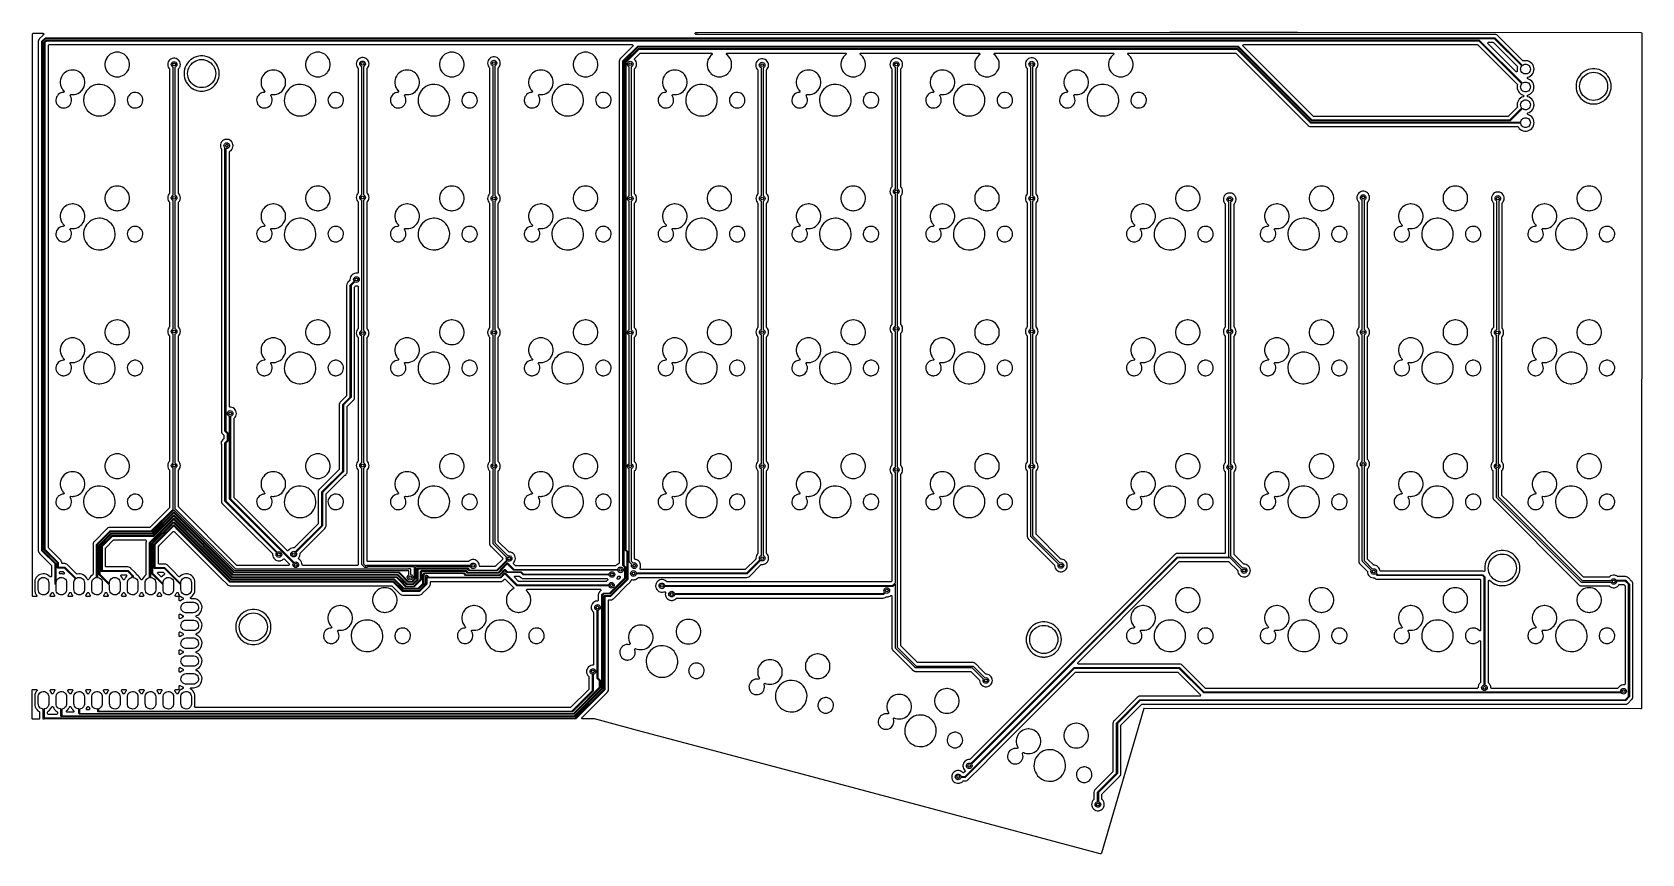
# Model space of a CAD drawing. Extents: x 30 to 259, y -142 to -25.
import ezdxf

# ---------------------------------------------------------------- set-up
doc = ezdxf.new("R2010")
doc.units = 0
doc.layers.add('BLACK', color=7, linetype='CONTINUOUS')

msp = doc.modelspace()

# ---------------------------------------------------------------- linework, layer by layer
at = {"layer": 'BLACK', "linetype": 'CONTINUOUS'}
for p, q in [((29.7505, -25.1244), (29.7671, -25.0624)), ((29.7505, -105.025), (29.7505, -25.1244)), ((29.7671, -25.0624), (29.8124, -25.017)), ((29.8124, -25.017), (29.8744, -25.0004)), ((29.8744, -25.0004), (31.2552, -24.9991)), ((31.2552, -24.9991), (31.32, -25.0173)), ((31.32, -25.0173), (31.3657, -25.0667)), ((31.3556, -25.196), (31.3261, -25.2192)), ((31.3789, -25.1328), (31.3556, -25.196)), ((31.3657, -25.0667), (31.3789, -25.1328)), ((124.097, -25.0371), (124.113, -24.9751)), ((124.113, -25.099), (124.097, -25.0371)), ((124.113, -24.9751), (124.159, -24.9297)), ((124.159, -25.1444), (124.113, -25.099)), ((124.159, -24.9297), (124.221, -24.913)), ((124.221, -25.161), (124.159, -25.1444)), ((124.221, -24.913), (124.483, -24.9128)), ((237.905, -25.161), (124.221, -25.161)), ((124.483, -24.9128), (191.7, -24.8505)), ((191.7, -24.8505), (209.859, -24.864)), ((209.859, -24.864), (258.751, -24.9004)), ((237.921, -25.1599), (237.905, -25.161)), ((237.95, -25.1561), (237.921, -25.1599)), ((237.987, -25.161), (237.95, -25.1561)), ((238.097, -25.1755), (237.987, -25.161)), ((238.234, -25.2323), (238.097, -25.1755)), ((258.751, -24.9004), (258.813, -24.9171)), ((258.813, -24.9171), (258.858, -24.9624)), ((258.858, -24.9624), (258.875, -25.0244)), ((258.875, -25.0244), (258.875, -27.3999)), ((30.6005, -26.0278), (30.5811, -26.175)), ((30.5811, -26.175), (30.5849, -26.2039)), ((30.5849, -26.2039), (30.586, -26.2201)), ((30.586, -26.2201), (30.586, -98.5299)), ((30.6573, -25.8906), (30.6005, -26.0278)), ((30.7126, -25.8186), (30.6573, -25.8906)), ((30.7477, -25.7728), (30.7126, -25.8186)), ((30.7126, -25.8186), (30.7126, -25.8186)), ((30.7709, -25.755), (30.7477, -25.7728)), ((30.7831, -25.7443), (30.7709, -25.755)), ((31.1693, -25.3581), (30.7831, -25.7443)), ((31.0865, -26.175), (31.1051, -26.1301)), ((31.0865, -98.575), (31.0865, -26.175)), ((31.1051, -26.1301), (31.5551, -25.6801)), ((31.1051, -26.1301), (31.1051, -26.1301)), ((31.18, -25.3459), (31.1693, -25.3581)), ((31.1977, -25.3227), (31.18, -25.3459)), ((31.3285, -25.2224), (31.1977, -25.3227)), ((31.6263, -25.7885), (31.2135, -26.2013)), ((31.2135, -26.2013), (31.2135, -98.5487)), ((31.3261, -25.2192), (31.3285, -25.2224)), ((31.4135, -26.3104), (31.4321, -26.2655)), ((31.4135, -98.4396), (31.4135, -26.3104)), ((31.4321, -26.2655), (31.6905, -26.0071)), ((31.4321, -26.2655), (31.4321, -26.2655)), ((31.7618, -26.1155), (31.5405, -26.3367)), ((31.5405, -26.3367), (31.5405, -98.4132)), ((31.5551, -25.6801), (31.6, -25.6615)), ((31.6, -25.6615), (237.95, -25.6615)), ((237.924, -25.7885), (31.6263, -25.7885)), ((31.6905, -26.0071), (31.7354, -25.9885)), ((31.7354, -25.9885), (235.737, -25.9885)), ((235.711, -26.1155), (31.7618, -26.1155)), ((32.041, -26.74), (32.0576, -26.678)), ((32.041, -29.5762), (32.041, -26.74)), ((32.0576, -26.678), (32.103, -26.6326)), ((32.103, -26.6326), (32.165, -26.616)), ((32.165, -26.616), (115.136, -26.616)), ((115.224, -26.8277), (113.503, -28.549)), ((113.825, -28.9348), (115.881, -26.8781)), ((115.953, -26.9865), (113.933, -29.006)), ((114.152, -29.0703), (116.017, -27.2051)), ((116.088, -27.3135), (114.26, -29.1415)), ((115.136, -26.616), (115.193, -26.6295)), ((115.193, -26.6295), (115.237, -26.6671)), ((115.254, -26.7783), (115.224, -26.8277)), ((115.237, -26.6671), (115.259, -26.7206)), ((115.259, -26.7206), (115.254, -26.7783)), ((115.881, -26.8781), (115.926, -26.8595)), ((115.926, -26.8595), (201.41, -26.8595)), ((201.384, -26.9865), (115.953, -26.9865)), ((116.017, -27.2051), (116.062, -27.1865)), ((116.017, -27.2051), (116.017, -27.2051)), ((116.062, -27.1865), (201.275, -27.1865)), ((201.249, -27.3135), (116.088, -27.3135)), ((211.7, -37.7649), (201.249, -27.3135)), ((201.275, -27.1865), (201.32, -27.2051)), ((201.32, -27.2051), (211.771, -37.6565)), ((211.836, -37.4379), (201.384, -26.9865)), ((201.41, -26.8595), (201.455, -26.8781)), ((201.455, -26.8781), (211.907, -37.3295)), ((202.078, -26.7206), (202.1, -26.6671)), ((202.082, -26.7783), (202.078, -26.7206)), ((202.113, -26.8277), (202.082, -26.7783)), ((202.1, -26.6671), (202.144, -26.6295)), ((212.078, -36.7927), (202.113, -26.8277)), ((202.144, -26.6295), (202.2, -26.616)), ((202.2, -26.616), (235.452, -26.616)), ((235.452, -26.616), (235.499, -26.6254)), ((235.499, -26.6254), (235.54, -26.6523)), ((235.54, -26.6523), (241.126, -32.2389)), ((241.79, -32.1947), (235.711, -26.1155)), ((235.737, -25.9885), (235.782, -26.0071)), ((235.782, -26.0071), (241.881, -32.1066)), ((236.949, -26.3936), (236.971, -26.3401)), ((236.953, -26.4513), (236.949, -26.3936)), ((236.983, -26.5007), (236.953, -26.4513)), ((236.971, -26.3401), (237.015, -26.3025)), ((240.938, -30.4554), (236.983, -26.5007)), ((237.015, -26.3025), (237.071, -26.289)), ((237.071, -26.289), (237.665, -26.289)), ((237.665, -26.289), (237.712, -26.2984)), ((237.712, -26.2984), (237.753, -26.3253)), ((237.753, -26.3253), (241.126, -29.6989)), ((241.79, -29.6547), (237.924, -25.7885)), ((237.95, -25.6615), (237.995, -25.6801)), ((237.995, -25.6801), (241.881, -29.5666)), ((238.352, -25.3227), (238.234, -25.2323)), ((238.37, -25.3459), (238.352, -25.3227)), ((238.381, -25.3581), (238.37, -25.3459)), ((241.923, -28.9005), (238.381, -25.3581)), ((258.875, -27.3999), (258.825, -121)), ((32.041, -34.4724), (32.041, -29.5762)), ((40.1161, -29.0544), (40.077, -29.3138)), ((40.077, -29.3138), (40.077, -29.5762)), ((40.077, -29.5762), (40.1161, -29.8356)), ((40.1934, -28.8037), (40.1161, -29.0544)), ((40.2826, -28.6186), (40.1934, -28.8037)), ((40.3073, -28.5673), (40.2826, -28.6186)), ((40.4551, -28.3505), (40.3073, -28.5673)), ((40.6335, -28.1582), (40.4551, -28.3505)), ((40.8386, -27.9946), (40.6335, -28.1582)), ((41.0659, -27.8634), (40.8386, -27.9946)), ((41.3101, -27.7676), (41.0659, -27.8634)), ((41.5659, -27.7092), (41.3101, -27.7676)), ((41.762, -27.6945), (41.5659, -27.7092)), ((41.893, -27.6945), (41.762, -27.6945)), ((41.762, -27.6945), (41.762, -27.6945)), ((42.0891, -27.7092), (41.893, -27.6945)), ((41.893, -27.6945), (41.893, -27.6945)), ((42.3449, -27.7676), (42.0891, -27.7092)), ((42.5891, -27.8634), (42.3449, -27.7676)), ((42.8164, -27.9946), (42.5891, -27.8634)), ((43.0215, -28.1582), (42.8164, -27.9946)), ((42.8164, -27.9946), (42.8164, -27.9946)), ((43.1999, -28.3505), (43.0215, -28.1582)), ((43.0215, -28.1582), (43.0215, -28.1582)), ((43.0215, -28.1582), (43.0215, -28.1582)), ((43.3477, -28.5673), (43.1999, -28.3505)), ((43.1999, -28.3505), (43.1999, -28.3505)), ((43.1999, -28.3505), (43.1999, -28.3505)), ((43.4616, -28.8037), (43.3477, -28.5673)), ((43.5389, -29.0544), (43.4616, -28.8037)), ((43.578, -29.3138), (43.5389, -29.0544)), ((43.5389, -29.8356), (43.578, -29.5762)), ((43.578, -29.5762), (43.578, -29.3138)), ((49.0343, -29.2617), (49.0145, -29.45)), ((49.0145, -29.45), (49.0343, -29.6383)), ((49.0928, -29.0817), (49.0343, -29.2617)), ((49.0343, -29.6383), (49.0928, -29.8183)), ((49.1875, -28.9178), (49.0928, -29.0817)), ((49.3141, -28.7771), (49.1875, -28.9178)), ((49.4673, -28.6658), (49.3141, -28.7771)), ((49.6402, -28.5889), (49.4673, -28.6658)), ((49.52, -29.45), (49.5396, -29.3264)), ((49.5396, -29.5736), (49.52, -29.45)), ((49.5396, -29.3264), (49.5964, -29.2149)), ((49.5964, -29.6851), (49.5396, -29.5736)), ((49.5964, -29.2149), (49.6849, -29.1264)), ((49.6849, -29.7736), (49.5964, -29.6851)), ((49.8254, -28.5495), (49.6402, -28.5889)), ((49.6849, -29.1264), (49.7964, -29.0696)), ((49.795, -29.8297), (49.6849, -29.7736)), ((49.7964, -29.0696), (49.92, -29.05)), ((50.0146, -28.5495), (49.8254, -28.5495)), ((49.8254, -28.5495), (49.8254, -28.5495)), ((49.92, -29.05), (50.0436, -29.0696)), ((50.1998, -28.5889), (50.0146, -28.5495)), ((50.0146, -28.5495), (50.0146, -28.5495)), ((50.0436, -29.0696), (50.1551, -29.1264)), ((50.1551, -29.7736), (50.045, -29.8297)), ((50.1551, -29.1264), (50.2436, -29.2149)), ((50.2436, -29.6851), (50.1551, -29.7736)), ((50.3727, -28.6658), (50.1998, -28.5889)), ((50.2436, -29.2149), (50.3004, -29.3264)), ((50.3004, -29.5736), (50.2436, -29.6851)), ((50.3004, -29.3264), (50.32, -29.45)), ((50.32, -29.45), (50.3004, -29.5736)), ((50.5259, -28.7771), (50.3727, -28.6658)), ((50.6525, -28.9178), (50.5259, -28.7771)), ((50.7472, -29.0817), (50.6525, -28.9178)), ((50.8057, -29.2617), (50.7472, -29.0817)), ((50.7472, -29.0817), (50.7472, -29.0817)), ((50.7472, -29.8183), (50.7797, -29.7183)), ((50.7797, -29.7183), (50.8057, -29.6383)), ((50.8255, -29.45), (50.8057, -29.2617)), ((50.8057, -29.6383), (50.8255, -29.45)), ((51.6525, -29.527), (51.5185, -29.8117)), ((51.8211, -29.2613), (51.6525, -29.527)), ((52.0216, -29.0189), (51.8211, -29.2613)), ((52.251, -28.8035), (52.0216, -29.0189)), ((52.0287, -29.9032), (52.1655, -29.6527)), ((52.1655, -29.6527), (52.3365, -29.4243)), ((52.5055, -28.6186), (52.251, -28.8035)), ((52.3365, -29.4243), (52.5383, -29.2225)), ((52.7812, -28.467), (52.5055, -28.6186)), ((52.5383, -29.2225), (52.7667, -29.0515)), ((52.7667, -29.0515), (53.0172, -28.9147)), ((53.0738, -28.3512), (52.7812, -28.467)), ((53.0172, -28.9147), (53.2845, -28.815)), ((53.3785, -28.2729), (53.0738, -28.3512)), ((53.2845, -28.815), (53.5634, -28.7544)), ((53.6907, -28.2335), (53.3785, -28.2729)), ((53.5634, -28.7544), (53.848, -28.734)), ((54.0053, -28.2335), (53.6907, -28.2335)), ((53.6907, -28.2335), (53.6907, -28.2335)), ((53.848, -28.734), (54.1326, -28.7544)), ((54.3175, -28.2729), (54.0053, -28.2335)), ((54.0053, -28.2335), (54.0053, -28.2335)), ((54.1326, -28.7544), (54.4115, -28.815)), ((54.6222, -28.3512), (54.3175, -28.2729)), ((54.4115, -28.815), (54.6788, -28.9147)), ((54.9148, -28.467), (54.6222, -28.3512)), ((54.6788, -28.9147), (54.9293, -29.0515)), ((55.1905, -28.6186), (54.9148, -28.467)), ((54.9293, -29.0515), (55.1577, -29.2225)), ((55.1577, -29.2225), (55.3595, -29.4243)), ((55.445, -28.8035), (55.1905, -28.6186)), ((55.3595, -29.4243), (55.5305, -29.6527)), ((55.6744, -29.0189), (55.445, -28.8035)), ((55.5305, -29.6527), (55.6673, -29.9032)), ((55.7037, -29.0544), (55.6744, -29.0189)), ((55.8749, -29.2613), (55.7037, -29.0544)), ((56.0435, -29.527), (55.8749, -29.2613)), ((56.0667, -29.5762), (56.0435, -29.527)), ((56.1775, -29.8117), (56.0667, -29.5762)), ((68.6911, -29.0544), (68.652, -29.3138)), ((68.652, -29.3138), (68.652, -29.5762)), ((68.652, -29.5762), (68.6911, -29.8356)), ((68.7684, -28.8037), (68.6911, -29.0544)), ((68.8576, -28.6186), (68.7684, -28.8037)), ((68.8823, -28.5673), (68.8576, -28.6186)), ((69.0301, -28.3505), (68.8823, -28.5673)), ((69.2085, -28.1582), (69.0301, -28.3505)), ((69.4136, -27.9946), (69.2085, -28.1582)), ((69.6409, -27.8634), (69.4136, -27.9946)), ((69.8851, -27.7676), (69.6409, -27.8634)), ((70.1409, -27.7092), (69.8851, -27.7676)), ((70.337, -27.6945), (70.1409, -27.7092)), ((70.468, -27.6945), (70.337, -27.6945)), ((70.337, -27.6945), (70.337, -27.6945)), ((70.6641, -27.7092), (70.468, -27.6945)), ((70.468, -27.6945), (70.468, -27.6945)), ((70.9199, -27.7676), (70.6641, -27.7092)), ((71.1641, -27.8634), (70.9199, -27.7676)), ((71.3914, -27.9946), (71.1641, -27.8634)), ((71.5965, -28.1582), (71.3914, -27.9946)), ((71.3914, -27.9946), (71.3914, -27.9946)), ((71.7749, -28.3505), (71.5965, -28.1582)), ((71.5965, -28.1582), (71.5965, -28.1582)), ((71.5965, -28.1582), (71.5965, -28.1582)), ((71.9227, -28.5673), (71.7749, -28.3505)), ((71.7749, -28.3505), (71.7749, -28.3505)), ((71.7749, -28.3505), (71.7749, -28.3505)), ((72.0366, -28.8037), (71.9227, -28.5673)), ((72.1139, -29.0544), (72.0366, -28.8037)), ((72.153, -29.3138), (72.1139, -29.0544)), ((72.1139, -29.8356), (72.153, -29.5762)), ((72.153, -29.5762), (72.153, -29.3138)), ((75.8843, -29.1717), (75.8645, -29.36)), ((75.8645, -29.36), (75.8843, -29.5483)), ((75.9428, -28.9917), (75.8843, -29.1717)), ((75.8843, -29.5483), (75.9428, -29.7283)), ((76.0375, -28.8278), (75.9428, -28.9917)), ((75.9428, -29.7283), (76.0375, -29.8922)), ((76.1641, -28.6871), (76.0375, -28.8278)), ((76.3173, -28.5758), (76.1641, -28.6871)), ((76.4902, -28.4989), (76.3173, -28.5758)), ((76.37, -29.36), (76.3896, -29.2364)), ((76.3896, -29.4836), (76.37, -29.36)), ((76.3896, -29.2364), (76.4464, -29.1249)), ((76.4464, -29.5951), (76.3896, -29.4836)), ((76.4464, -29.1249), (76.5349, -29.0364)), ((76.5349, -29.6836), (76.4464, -29.5951)), ((76.6754, -28.4595), (76.4902, -28.4989)), ((76.5349, -29.0364), (76.6464, -28.9796)), ((76.645, -29.7397), (76.5349, -29.6836)), ((76.645, -47.9803), (76.645, -29.7397)), ((76.6464, -28.9796), (76.77, -28.96)), ((76.8646, -28.4595), (76.6754, -28.4595)), ((76.6754, -28.4595), (76.6754, -28.4595)), ((76.77, -28.96), (76.8936, -28.9796)), ((77.0498, -28.4989), (76.8646, -28.4595)), ((76.8646, -28.4595), (76.8646, -28.4595)), ((76.8936, -28.9796), (77.0051, -29.0364)), ((77.0051, -29.6836), (76.895, -29.7397)), ((76.895, -29.7397), (76.895, -47.9803)), ((77.0051, -29.0364), (77.0936, -29.1249)), ((77.0936, -29.5951), (77.0051, -29.6836)), ((77.2227, -28.5758), (77.0498, -28.4989)), ((77.0936, -29.1249), (77.1504, -29.2364)), ((77.1504, -29.4836), (77.0936, -29.5951)), ((77.1504, -29.2364), (77.17, -29.36)), ((77.17, -29.36), (77.1504, -29.4836)), ((77.3759, -28.6871), (77.2227, -28.5758)), ((77.5025, -28.8278), (77.3759, -28.6871)), ((77.5972, -28.9917), (77.5025, -28.8278)), ((77.5103, -29.8787), (77.5972, -29.7283)), ((77.6069, -29.0217), (77.5972, -28.9917)), ((77.5972, -29.7283), (77.6004, -29.7183)), ((77.6004, -29.7183), (77.6466, -29.5762)), ((77.6557, -29.1717), (77.6069, -29.0217)), ((77.6466, -29.5762), (77.6557, -29.5483)), ((77.6755, -29.36), (77.6557, -29.1717)), ((77.6557, -29.5483), (77.6755, -29.36)), ((87.7411, -29.0544), (87.702, -29.3138)), ((87.702, -29.3138), (87.702, -29.5762)), ((87.702, -29.5762), (87.7411, -29.8356)), ((87.8184, -28.8037), (87.7411, -29.0544)), ((87.9076, -28.6186), (87.8184, -28.8037)), ((87.9323, -28.5673), (87.9076, -28.6186)), ((88.0801, -28.3505), (87.9323, -28.5673)), ((88.2585, -28.1582), (88.0801, -28.3505)), ((88.4636, -27.9946), (88.2585, -28.1582)), ((88.6909, -27.8634), (88.4636, -27.9946)), ((88.9351, -27.7676), (88.6909, -27.8634)), ((89.1909, -27.7092), (88.9351, -27.7676)), ((89.387, -27.6945), (89.1909, -27.7092)), ((89.518, -27.6945), (89.387, -27.6945)), ((89.387, -27.6945), (89.387, -27.6945)), ((89.7141, -27.7092), (89.518, -27.6945)), ((89.518, -27.6945), (89.518, -27.6945)), ((89.9699, -27.7676), (89.7141, -27.7092)), ((90.2141, -27.8634), (89.9699, -27.7676)), ((90.4414, -27.9946), (90.2141, -27.8634)), ((90.6465, -28.1582), (90.4414, -27.9946)), ((90.4414, -27.9946), (90.4414, -27.9946)), ((90.8249, -28.3505), (90.6465, -28.1582)), ((90.6465, -28.1582), (90.6465, -28.1582)), ((90.6465, -28.1582), (90.6465, -28.1582)), ((90.9727, -28.5673), (90.8249, -28.3505)), ((90.8249, -28.3505), (90.8249, -28.3505)), ((90.8249, -28.3505), (90.8249, -28.3505)), ((91.0866, -28.8037), (90.9727, -28.5673)), ((91.1639, -29.0544), (91.0866, -28.8037)), ((91.203, -29.3138), (91.1639, -29.0544)), ((91.1639, -29.8356), (91.203, -29.5762)), ((91.203, -29.5762), (91.203, -29.3138)), ((94.5743, -29.0617), (94.5545, -29.25)), ((94.5545, -29.25), (94.5557, -29.2613)), ((94.5557, -29.2613), (94.5743, -29.4383)), ((94.6328, -28.8817), (94.5743, -29.0617)), ((94.5743, -29.0617), (94.5743, -29.0617)), ((94.5743, -29.0617), (94.5743, -29.0617)), ((94.5743, -29.4383), (94.6328, -29.6183)), ((94.7275, -28.7178), (94.6328, -28.8817)), ((94.6328, -29.6183), (94.7275, -29.7822)), ((94.8541, -28.5771), (94.7275, -28.7178)), ((94.7275, -29.7822), (94.7275, -29.7822)), ((94.7275, -29.7822), (94.8027, -29.8657)), ((95.0073, -28.4658), (94.8541, -28.5771)), ((95.1802, -28.3889), (95.0073, -28.4658)), ((95.06, -29.25), (95.0796, -29.1264)), ((95.0796, -29.3736), (95.06, -29.25)), ((95.0796, -29.1264), (95.1364, -29.0149)), ((95.1364, -29.4851), (95.0796, -29.3736)), ((95.1364, -29.0149), (95.2249, -28.9264)), ((95.2249, -29.5736), (95.1364, -29.4851)), ((95.3654, -28.3495), (95.1802, -28.3889)), ((95.2249, -28.9264), (95.3364, -28.8696)), ((95.335, -29.6297), (95.2249, -29.5736)), ((95.335, -48.1343), (95.335, -29.6297)), ((95.3364, -28.8696), (95.46, -28.85)), ((95.5546, -28.3495), (95.3654, -28.3495)), ((95.3654, -28.3495), (95.3654, -28.3495)), ((95.46, -28.85), (95.5836, -28.8696)), ((95.7398, -28.3889), (95.5546, -28.3495)), ((95.5546, -28.3495), (95.5546, -28.3495)), ((95.5836, -28.8696), (95.6951, -28.9264)), ((95.6951, -29.5736), (95.585, -29.6297)), ((95.585, -29.6297), (95.585, -48.1343)), ((95.6951, -28.9264), (95.7836, -29.0149)), ((95.7836, -29.4851), (95.6951, -29.5736)), ((95.9127, -28.4658), (95.7398, -28.3889)), ((95.7836, -29.0149), (95.8404, -29.1264)), ((95.8404, -29.3736), (95.7836, -29.4851)), ((95.8404, -29.1264), (95.86, -29.25)), ((95.86, -29.25), (95.8404, -29.3736)), ((96.0659, -28.5771), (95.9127, -28.4658)), ((96.1925, -28.7178), (96.0659, -28.5771)), ((96.1173, -29.8657), (96.1925, -29.7822)), ((96.2872, -28.8817), (96.1925, -28.7178)), ((96.1925, -29.7822), (96.2872, -29.6183)), ((96.3457, -29.0617), (96.2872, -28.8817)), ((96.2872, -28.8817), (96.2872, -28.8817)), ((96.2872, -29.6183), (96.3009, -29.5762)), ((96.3009, -29.5762), (96.3457, -29.4383)), ((96.3655, -29.25), (96.3457, -29.0617)), ((96.3457, -29.4383), (96.3655, -29.25)), ((106.791, -29.0544), (106.752, -29.3138)), ((106.752, -29.3138), (106.752, -29.5762)), ((106.752, -29.5762), (106.791, -29.8356)), ((106.868, -28.8037), (106.791, -29.0544)), ((106.958, -28.6186), (106.868, -28.8037)), ((106.982, -28.5673), (106.958, -28.6186)), ((107.13, -28.3505), (106.982, -28.5673)), ((107.309, -28.1582), (107.13, -28.3505)), ((107.514, -27.9946), (107.309, -28.1582)), ((107.741, -27.8634), (107.514, -27.9946)), ((107.985, -27.7676), (107.741, -27.8634)), ((108.241, -27.7092), (107.985, -27.7676)), ((108.437, -27.6945), (108.241, -27.7092)), ((108.568, -27.6945), (108.437, -27.6945)), ((108.437, -27.6945), (108.437, -27.6945)), ((108.764, -27.7092), (108.568, -27.6945)), ((108.568, -27.6945), (108.568, -27.6945)), ((109.02, -27.7676), (108.764, -27.7092)), ((109.264, -27.8634), (109.02, -27.7676)), ((109.491, -27.9946), (109.264, -27.8634)), ((109.696, -28.1582), (109.491, -27.9946)), ((109.491, -27.9946), (109.491, -27.9946)), ((109.875, -28.3505), (109.696, -28.1582)), ((109.696, -28.1582), (109.696, -28.1582)), ((109.696, -28.1582), (109.696, -28.1582)), ((110.023, -28.5673), (109.875, -28.3505)), ((109.875, -28.3505), (109.875, -28.3505)), ((109.875, -28.3505), (109.875, -28.3505)), ((110.137, -28.8037), (110.023, -28.5673)), ((110.214, -29.0544), (110.137, -28.8037)), ((110.253, -29.3138), (110.214, -29.0544)), ((110.214, -29.8356), (110.253, -29.5762)), ((110.253, -29.5762), (110.253, -29.3138)), ((113.32, -28.8325), (113.301, -28.9797)), ((113.301, -28.9797), (113.304, -29.0086)), ((113.304, -29.0086), (113.305, -29.0248)), ((113.305, -29.0248), (113.305, -100.362)), ((113.377, -28.6953), (113.32, -28.8325)), ((113.432, -28.6233), (113.377, -28.6953)), ((113.467, -28.5775), (113.432, -28.6233)), ((113.432, -28.6233), (113.432, -28.6233)), ((113.49, -28.5597), (113.467, -28.5775)), ((113.503, -28.549), (113.49, -28.5597)), ((113.806, -28.9797), (113.825, -28.9348)), ((113.806, -100.7), (113.806, -28.9797)), ((113.825, -28.9348), (113.825, -28.9348)), ((113.933, -29.006), (113.933, -100.674)), ((114.133, -29.1152), (114.152, -29.0703)), ((114.133, -98.5), (114.133, -29.1152)), ((114.152, -29.0703), (114.152, -29.0703)), ((114.26, -29.1415), (114.26, -98.4737)), ((114.46, -29.39), (114.48, -29.2664)), ((114.48, -29.5136), (114.46, -29.39)), ((114.48, -29.2664), (114.536, -29.1549)), ((114.536, -29.6251), (114.48, -29.5136)), ((114.536, -29.1549), (114.625, -29.0664)), ((114.625, -29.7136), (114.536, -29.6251)), ((114.625, -29.0664), (114.736, -29.0096)), ((114.735, -29.7697), (114.625, -29.7136)), ((114.735, -48.1343), (114.735, -29.7697)), ((114.736, -29.0096), (114.86, -28.99)), ((114.86, -28.99), (114.984, -29.0096)), ((114.984, -29.0096), (115.095, -29.0664)), ((115.095, -29.7136), (114.985, -29.7697)), ((114.985, -29.7697), (114.985, -48.1343)), ((115.095, -29.0664), (115.184, -29.1549)), ((115.184, -29.6251), (115.095, -29.7136)), ((115.184, -29.1549), (115.24, -29.2664)), ((115.24, -29.5136), (115.184, -29.6251)), ((115.24, -29.2664), (115.26, -29.39)), ((115.26, -29.39), (115.24, -29.5136)), ((115.481, -28.7107), (115.483, -28.6486)), ((115.51, -28.7658), (115.481, -28.7107)), ((115.483, -28.6486), (115.514, -28.5951)), ((115.593, -28.8578), (115.51, -28.7658)), ((115.514, -28.5951), (116.259, -27.8503)), ((115.687, -29.0217), (115.593, -28.8578)), ((115.61, -29.8922), (115.687, -29.7583)), ((115.688, -29.0248), (115.687, -29.0217)), ((115.687, -29.7583), (115.697, -29.7283)), ((115.746, -29.2017), (115.688, -29.0248)), ((115.697, -29.7283), (115.746, -29.5783)), ((115.765, -29.39), (115.746, -29.2017)), ((115.746, -29.5783), (115.765, -29.39)), ((116.259, -27.8503), (116.299, -27.8234)), ((116.299, -27.8234), (116.347, -27.814)), ((116.347, -27.814), (126.436, -27.814)), ((125.841, -29.0544), (125.802, -29.3138)), ((125.802, -29.3138), (125.802, -29.5762)), ((125.802, -29.5762), (125.841, -29.8356)), ((125.918, -28.8037), (125.841, -29.0544)), ((126.008, -28.6186), (125.918, -28.8037)), ((126.032, -28.5673), (126.008, -28.6186)), ((126.18, -28.3505), (126.032, -28.5673)), ((126.359, -28.1582), (126.18, -28.3505)), ((126.513, -28.0349), (126.359, -28.1582)), ((126.436, -27.814), (126.495, -27.8288)), ((126.495, -27.8288), (126.539, -27.8697)), ((126.55, -27.9867), (126.513, -28.0349)), ((126.539, -27.8697), (126.559, -27.9269)), ((126.559, -27.9269), (126.55, -27.9867)), ((128.546, -27.9269), (128.566, -27.8697)), ((128.555, -27.9867), (128.546, -27.9269)), ((128.592, -28.0349), (128.555, -27.9867)), ((128.566, -27.8697), (128.61, -27.8288)), ((128.746, -28.1582), (128.592, -28.0349)), ((128.61, -27.8288), (128.669, -27.814)), ((128.669, -27.814), (145.486, -27.814)), ((128.925, -28.3505), (128.746, -28.1582)), ((128.746, -28.1582), (128.746, -28.1582)), ((128.746, -28.1582), (128.746, -28.1582)), ((129.073, -28.5673), (128.925, -28.3505)), ((128.925, -28.3505), (128.925, -28.3505)), ((128.925, -28.3505), (128.925, -28.3505)), ((129.187, -28.8037), (129.073, -28.5673)), ((129.264, -29.0544), (129.187, -28.8037)), ((129.303, -29.3138), (129.264, -29.0544)), ((129.264, -29.8356), (129.303, -29.5762)), ((129.303, -29.5762), (129.303, -29.3138)), ((132.754, -29.3417), (132.735, -29.53)), ((132.735, -29.53), (132.754, -29.7183)), ((132.813, -29.1617), (132.754, -29.3417)), ((132.754, -29.7183), (132.813, -29.8983)), ((132.907, -28.9978), (132.813, -29.1617)), ((133.034, -28.8571), (132.907, -28.9978)), ((133.187, -28.7458), (133.034, -28.8571)), ((133.36, -28.6689), (133.187, -28.7458)), ((133.24, -29.53), (133.26, -29.4064)), ((133.26, -29.6536), (133.24, -29.53)), ((133.26, -29.4064), (133.316, -29.2949)), ((133.316, -29.7651), (133.26, -29.6536)), ((133.316, -29.2949), (133.405, -29.2064)), ((133.405, -29.8536), (133.316, -29.7651)), ((133.545, -28.6295), (133.36, -28.6689)), ((133.405, -29.2064), (133.516, -29.1496)), ((133.516, -29.1496), (133.64, -29.13)), ((133.735, -28.6295), (133.545, -28.6295)), ((133.545, -28.6295), (133.545, -28.6295)), ((133.64, -29.13), (133.764, -29.1496)), ((133.92, -28.6689), (133.735, -28.6295)), ((133.735, -28.6295), (133.735, -28.6295)), ((133.764, -29.1496), (133.875, -29.2064)), ((133.875, -29.2064), (133.964, -29.2949)), ((133.964, -29.7651), (133.875, -29.8536)), ((134.093, -28.7458), (133.92, -28.6689)), ((133.964, -29.2949), (134.02, -29.4064)), ((134.02, -29.6536), (133.964, -29.7651)), ((134.02, -29.4064), (134.04, -29.53)), ((134.04, -29.53), (134.02, -29.6536)), ((134.246, -28.8571), (134.093, -28.7458)), ((134.373, -28.9978), (134.246, -28.8571)), ((134.467, -29.1617), (134.373, -28.9978)), ((134.48, -29.2017), (134.467, -29.1617)), ((134.478, -29.8657), (134.526, -29.7183)), ((134.526, -29.3417), (134.48, -29.2017)), ((134.545, -29.53), (134.526, -29.3417)), ((134.526, -29.7183), (134.545, -29.53)), ((144.891, -29.0544), (144.852, -29.3138)), ((144.852, -29.3138), (144.852, -29.5762)), ((144.852, -29.5762), (144.891, -29.8356)), ((144.968, -28.8037), (144.891, -29.0544)), ((145.058, -28.6186), (144.968, -28.8037)), ((145.082, -28.5673), (145.058, -28.6186)), ((145.23, -28.3505), (145.082, -28.5673)), ((145.409, -28.1582), (145.23, -28.3505)), ((145.563, -28.0349), (145.409, -28.1582)), ((145.486, -27.814), (145.545, -27.8288)), ((145.545, -27.8288), (145.589, -27.8697)), ((145.6, -27.9867), (145.563, -28.0349)), ((145.589, -27.8697), (145.609, -27.9269)), ((145.609, -27.9269), (145.6, -27.9867)), ((147.596, -27.9269), (147.616, -27.8697)), ((147.605, -27.9867), (147.596, -27.9269)), ((147.642, -28.0349), (147.605, -27.9867)), ((147.616, -27.8697), (147.66, -27.8288)), ((147.796, -28.1582), (147.642, -28.0349)), ((147.66, -27.8288), (147.719, -27.814)), ((147.719, -27.814), (164.536, -27.814)), ((147.975, -28.3505), (147.796, -28.1582)), ((147.796, -28.1582), (147.796, -28.1582)), ((147.796, -28.1582), (147.796, -28.1582)), ((148.123, -28.5673), (147.975, -28.3505)), ((147.975, -28.3505), (147.975, -28.3505)), ((147.975, -28.3505), (147.975, -28.3505)), ((148.237, -28.8037), (148.123, -28.5673)), ((148.314, -29.0544), (148.237, -28.8037)), ((148.353, -29.3138), (148.314, -29.0544)), ((148.314, -29.8356), (148.353, -29.5762)), ((148.353, -29.5762), (148.353, -29.3138)), ((151.854, -29.2617), (151.835, -29.45)), ((151.835, -29.45), (151.854, -29.6383)), ((151.913, -29.0817), (151.854, -29.2617)), ((151.854, -29.6383), (151.913, -29.8183)), ((152.007, -28.9178), (151.913, -29.0817)), ((152.134, -28.7771), (152.007, -28.9178)), ((152.287, -28.6658), (152.134, -28.7771)), ((152.46, -28.5889), (152.287, -28.6658)), ((152.34, -29.45), (152.36, -29.3264)), ((152.36, -29.5736), (152.34, -29.45)), ((152.36, -29.3264), (152.416, -29.2149)), ((152.416, -29.6851), (152.36, -29.5736)), ((152.416, -29.2149), (152.505, -29.1264)), ((152.505, -29.7736), (152.416, -29.6851)), ((152.645, -28.5495), (152.46, -28.5889)), ((152.505, -29.1264), (152.616, -29.0696)), ((152.615, -29.8297), (152.505, -29.7736)), ((152.616, -29.0696), (152.74, -29.05)), ((152.835, -28.5495), (152.645, -28.5495)), ((152.645, -28.5495), (152.645, -28.5495)), ((152.74, -29.05), (152.864, -29.0696)), ((153.02, -28.5889), (152.835, -28.5495)), ((152.835, -28.5495), (152.835, -28.5495)), ((152.864, -29.0696), (152.975, -29.1264)), ((152.975, -29.7736), (152.865, -29.8297)), ((152.975, -29.1264), (153.064, -29.2149)), ((153.064, -29.6851), (152.975, -29.7736)), ((153.193, -28.6658), (153.02, -28.5889)), ((153.064, -29.2149), (153.12, -29.3264)), ((153.12, -29.5736), (153.064, -29.6851)), ((153.12, -29.3264), (153.14, -29.45)), ((153.14, -29.45), (153.12, -29.5736)), ((153.346, -28.7771), (153.193, -28.6658)), ((153.473, -28.9178), (153.346, -28.7771)), ((153.567, -29.0817), (153.473, -28.9178)), ((153.626, -29.2617), (153.567, -29.0817)), ((153.567, -29.0817), (153.567, -29.0817)), ((153.567, -29.8183), (153.6, -29.7183)), ((153.6, -29.7183), (153.626, -29.6383)), ((153.645, -29.45), (153.626, -29.2617)), ((153.626, -29.6383), (153.645, -29.45)), ((163.941, -29.0544), (163.902, -29.3138)), ((163.902, -29.3138), (163.902, -29.5762)), ((163.902, -29.5762), (163.941, -29.8356)), ((164.018, -28.8037), (163.941, -29.0544)), ((164.108, -28.6186), (164.018, -28.8037)), ((164.132, -28.5673), (164.108, -28.6186)), ((164.28, -28.3505), (164.132, -28.5673)), ((164.459, -28.1582), (164.28, -28.3505)), ((164.613, -28.0349), (164.459, -28.1582)), ((164.536, -27.814), (164.595, -27.8288)), ((164.595, -27.8288), (164.639, -27.8697)), ((164.65, -27.9867), (164.613, -28.0349)), ((164.639, -27.8697), (164.659, -27.9269)), ((164.659, -27.9269), (164.65, -27.9867)), ((166.646, -27.9269), (166.666, -27.8697)), ((166.655, -27.9867), (166.646, -27.9269)), ((166.692, -28.0349), (166.655, -27.9867)), ((166.666, -27.8697), (166.71, -27.8288)), ((166.846, -28.1582), (166.692, -28.0349)), ((166.71, -27.8288), (166.769, -27.814)), ((166.769, -27.814), (183.586, -27.814)), ((167.025, -28.3505), (166.846, -28.1582)), ((166.846, -28.1582), (166.846, -28.1582)), ((166.846, -28.1582), (166.846, -28.1582)), ((167.173, -28.5673), (167.025, -28.3505)), ((167.025, -28.3505), (167.025, -28.3505)), ((167.025, -28.3505), (167.025, -28.3505)), ((167.287, -28.8037), (167.173, -28.5673)), ((167.364, -29.0544), (167.287, -28.8037)), ((167.403, -29.3138), (167.364, -29.0544)), ((167.364, -29.8356), (167.403, -29.5762)), ((167.403, -29.5762), (167.403, -29.3138)), ((171.134, -29.2017), (171.115, -29.39)), ((171.115, -29.39), (171.134, -29.5783)), ((171.193, -29.0217), (171.134, -29.2017)), ((171.134, -29.5783), (171.193, -29.7583)), ((171.287, -28.8578), (171.193, -29.0217)), ((171.193, -29.7583), (171.287, -29.9222)), ((171.414, -28.7171), (171.287, -28.8578)), ((171.567, -28.6058), (171.414, -28.7171)), ((171.74, -28.5289), (171.567, -28.6058)), ((171.62, -29.39), (171.64, -29.2664)), ((171.64, -29.5136), (171.62, -29.39)), ((171.64, -29.2664), (171.696, -29.1549)), ((171.696, -29.6251), (171.64, -29.5136)), ((171.696, -29.1549), (171.785, -29.0664)), ((171.785, -29.7136), (171.696, -29.6251)), ((171.925, -28.4895), (171.74, -28.5289)), ((171.785, -29.0664), (171.896, -29.0096)), ((171.895, -29.7697), (171.785, -29.7136)), ((171.895, -48.1403), (171.895, -29.7697)), ((171.896, -29.0096), (172.02, -28.99)), ((172.115, -28.4895), (171.925, -28.4895)), ((171.925, -28.4895), (171.925, -28.4895)), ((172.02, -28.99), (172.144, -29.0096)), ((172.3, -28.5289), (172.115, -28.4895)), ((172.115, -28.4895), (172.115, -28.4895)), ((172.144, -29.0096), (172.255, -29.0664)), ((172.255, -29.7136), (172.145, -29.7697)), ((172.145, -29.7697), (172.145, -48.1403)), ((172.255, -29.0664), (172.344, -29.1549)), ((172.344, -29.6251), (172.255, -29.7136)), ((172.473, -28.6058), (172.3, -28.5289)), ((172.344, -29.1549), (172.4, -29.2664)), ((172.4, -29.5136), (172.344, -29.6251)), ((172.4, -29.2664), (172.42, -29.39)), ((172.42, -29.39), (172.4, -29.5136)), ((172.626, -28.7171), (172.473, -28.6058)), ((172.753, -28.8578), (172.626, -28.7171)), ((172.847, -29.0217), (172.753, -28.8578)), ((172.77, -29.8922), (172.847, -29.7583)), ((172.848, -29.0248), (172.847, -29.0217)), ((172.847, -29.7583), (172.857, -29.7283)), ((172.906, -29.2017), (172.848, -29.0248)), ((172.857, -29.7283), (172.906, -29.5783)), ((172.925, -29.39), (172.906, -29.2017)), ((172.906, -29.5783), (172.925, -29.39)), ((182.991, -29.0544), (182.952, -29.3138)), ((182.952, -29.3138), (182.952, -29.5762)), ((182.952, -29.5762), (182.991, -29.8356)), ((183.068, -28.8037), (182.991, -29.0544)), ((183.158, -28.6186), (183.068, -28.8037)), ((183.182, -28.5673), (183.158, -28.6186)), ((183.33, -28.3505), (183.182, -28.5673)), ((183.509, -28.1582), (183.33, -28.3505)), ((183.663, -28.0349), (183.509, -28.1582)), ((183.586, -27.814), (183.645, -27.8288)), ((183.645, -27.8288), (183.689, -27.8697)), ((183.7, -27.9867), (183.663, -28.0349)), ((183.689, -27.8697), (183.709, -27.9269)), ((183.709, -27.9269), (183.7, -27.9867)), ((185.696, -27.9269), (185.716, -27.8697)), ((185.705, -27.9867), (185.696, -27.9269)), ((185.742, -28.0349), (185.705, -27.9867)), ((185.716, -27.8697), (185.76, -27.8288)), ((185.896, -28.1582), (185.742, -28.0349)), ((185.76, -27.8288), (185.819, -27.814)), ((185.819, -27.814), (200.99, -27.814)), ((186.075, -28.3505), (185.896, -28.1582)), ((185.896, -28.1582), (185.896, -28.1582)), ((185.896, -28.1582), (185.896, -28.1582)), ((186.223, -28.5673), (186.075, -28.3505)), ((186.075, -28.3505), (186.075, -28.3505)), ((186.075, -28.3505), (186.075, -28.3505)), ((186.337, -28.8037), (186.223, -28.5673)), ((186.414, -29.0544), (186.337, -28.8037)), ((186.453, -29.3138), (186.414, -29.0544)), ((186.414, -29.8356), (186.453, -29.5762)), ((186.453, -29.5762), (186.453, -29.3138)), ((200.99, -27.814), (201.037, -27.8234)), ((201.037, -27.8234), (201.078, -27.8503)), ((201.078, -27.8503), (211.314, -38.0869)), ((241.126, -29.6989), (241.159, -29.7555)), ((241.159, -29.7555), (241.158, -29.8206)), ((241.647, -29.9328), (241.707, -29.7754)), ((241.707, -29.7754), (241.79, -29.6547)), ((241.881, -29.5666), (241.928, -29.5251)), ((241.974, -28.9313), (241.923, -28.9005)), ((241.928, -29.5251), (242.077, -29.4469)), ((242.034, -28.9347), (241.974, -28.9313)), ((242.174, -28.9085), (242.034, -28.9347)), ((242.077, -29.4469), (242.241, -29.4066)), ((242.214, -28.901), (242.174, -28.9085)), ((242.436, -28.901), (242.214, -28.901)), ((242.241, -29.4066), (242.409, -29.4066)), ((242.409, -29.4066), (242.573, -29.4469)), ((242.655, -28.9418), (242.436, -28.901)), ((242.573, -29.4469), (242.722, -29.5251)), ((242.862, -29.0221), (242.655, -28.9418)), ((242.722, -29.5251), (242.848, -29.6368)), ((242.848, -29.6368), (242.943, -29.7754)), ((243.051, -29.1391), (242.862, -29.0221)), ((242.862, -29.0221), (242.862, -29.0221)), ((242.943, -29.7754), (243.003, -29.9328)), ((243.215, -29.2888), (243.051, -29.1391)), ((243.349, -29.4661), (243.215, -29.2888)), ((243.448, -29.665), (243.349, -29.4661)), ((243.509, -29.8787), (243.448, -29.665)), ((33.7661, -31.5944), (33.727, -31.8538)), ((33.727, -31.8538), (33.727, -32.1162)), ((33.8434, -31.3437), (33.7661, -31.5944)), ((33.9573, -31.1073), (33.8434, -31.3437)), ((34.0046, -31.0379), (33.9573, -31.1073)), ((34.1051, -30.8905), (34.0046, -31.0379)), ((34.2835, -30.6982), (34.1051, -30.8905)), ((34.4886, -30.5346), (34.2835, -30.6982)), ((34.7159, -30.4034), (34.4886, -30.5346)), ((34.9601, -30.3076), (34.7159, -30.4034)), ((35.2159, -30.2492), (34.9601, -30.3076)), ((35.412, -30.2345), (35.2159, -30.2492)), ((35.543, -30.2345), (35.412, -30.2345)), ((35.412, -30.2345), (35.412, -30.2345)), ((35.7391, -30.2492), (35.543, -30.2345)), ((35.543, -30.2345), (35.543, -30.2345)), ((35.9949, -30.3076), (35.7391, -30.2492)), ((36.2391, -30.4034), (35.9949, -30.3076)), ((36.3, -30.4386), (36.2391, -30.4034)), ((36.2391, -30.4034), (36.2391, -30.4034)), ((36.2391, -30.4034), (36.2391, -30.4034)), ((36.4664, -30.5346), (36.3, -30.4386)), ((36.6715, -30.6982), (36.4664, -30.5346)), ((36.4664, -30.5346), (36.4664, -30.5346)), ((36.8499, -30.8905), (36.6715, -30.6982)), ((36.6715, -30.6982), (36.6715, -30.6982)), ((36.6715, -30.6982), (36.6715, -30.6982)), ((36.9977, -31.1073), (36.8499, -30.8905)), ((36.8499, -30.8905), (36.8499, -30.8905)), ((36.8499, -30.8905), (36.8499, -30.8905)), ((37.1116, -31.3437), (36.9977, -31.1073)), ((37.1889, -31.5944), (37.1116, -31.3437)), ((37.228, -31.8538), (37.1889, -31.5944)), ((37.228, -32.1162), (37.228, -31.8538)), ((40.1161, -29.8356), (40.1934, -30.0863)), ((40.1934, -30.0863), (40.3073, -30.3227)), ((40.3073, -30.3227), (40.4197, -30.4875)), ((40.4197, -30.4875), (40.4551, -30.5395)), ((40.4551, -30.5395), (40.6023, -30.6982)), ((40.6023, -30.6982), (40.6335, -30.7318)), ((40.6335, -30.7318), (40.8386, -30.8954)), ((40.8386, -30.8954), (41.0659, -31.0266)), ((41.0659, -31.0266), (41.1534, -31.0609)), ((41.1534, -31.0609), (41.2715, -31.1073)), ((41.2715, -31.1073), (41.3101, -31.1224)), ((41.3101, -31.1224), (41.5659, -31.1808)), ((41.5659, -31.1808), (41.6219, -31.185)), ((41.6219, -31.185), (41.762, -31.1955)), ((41.762, -31.1955), (41.762, -31.1955)), ((41.762, -31.1955), (41.893, -31.1955)), ((41.893, -31.1955), (42.0156, -31.1863)), ((41.893, -31.1955), (41.893, -31.1955)), ((42.0156, -31.1863), (42.0891, -31.1808)), ((42.0891, -31.1808), (42.3449, -31.1224)), ((42.3449, -31.1224), (42.5891, -31.0266)), ((42.5891, -31.0266), (42.8164, -30.8954)), ((42.8164, -30.8954), (43.0215, -30.7318)), ((43.0215, -30.7318), (43.1208, -30.6248)), ((43.1208, -30.6248), (43.1999, -30.5395)), ((43.1999, -30.5395), (43.3477, -30.3227)), ((43.1999, -30.5395), (43.1999, -30.5395)), ((43.1999, -30.5395), (43.1999, -30.5395)), ((43.3477, -30.3227), (43.4616, -30.0863)), ((43.4616, -30.0863), (43.5389, -29.8356)), ((49.0928, -29.8183), (49.1875, -29.9822)), ((49.1875, -29.9822), (49.1875, -29.9822)), ((49.1875, -29.9822), (49.2627, -30.0657)), ((49.2627, -30.0657), (49.2863, -30.1042)), ((49.2863, -30.1042), (49.2945, -30.1487)), ((49.2945, -30.1487), (49.2945, -47.7113)), ((49.795, -48.0303), (49.795, -29.8297)), ((50.045, -29.8297), (50.045, -48.0303)), ((50.5455, -30.1487), (50.5537, -30.1042)), ((50.5455, -30.734), (50.5455, -30.1487)), ((50.5455, -34.4724), (50.5455, -30.734)), ((50.5537, -30.1042), (50.5773, -30.0657)), ((50.5773, -30.0657), (50.6525, -29.9822)), ((50.6525, -29.9822), (50.7045, -29.8922)), ((50.7045, -29.8922), (50.7472, -29.8183)), ((51.3623, -30.42), (51.3426, -30.734)), ((51.3426, -30.734), (51.3623, -31.048)), ((51.4213, -30.1109), (51.3623, -30.42)), ((51.3623, -31.048), (51.4213, -31.3571)), ((51.5185, -29.8117), (51.4213, -30.1109)), ((51.4213, -31.3571), (51.5111, -31.6337)), ((51.5111, -31.6337), (51.5185, -31.6563)), ((51.5185, -31.6563), (51.5997, -31.8288)), ((51.5997, -31.8288), (51.6525, -31.941)), ((51.6525, -31.941), (51.8211, -32.2067)), ((51.848, -30.734), (51.8684, -30.4494)), ((51.8684, -31.0186), (51.848, -30.734)), ((51.8684, -30.4494), (51.929, -30.1705)), ((51.929, -31.2975), (51.8684, -31.0186)), ((51.929, -30.1705), (52.0287, -29.9032)), ((52.0287, -31.5648), (51.929, -31.2975)), ((52.1655, -31.8153), (52.0287, -31.5648)), ((52.3365, -32.0437), (52.1655, -31.8153)), ((52.5383, -32.2455), (52.3365, -32.0437)), ((55.3595, -32.0437), (55.1577, -32.2455)), ((55.5305, -31.8153), (55.3595, -32.0437)), ((55.6673, -31.5648), (55.5305, -31.8153)), ((55.6673, -29.9032), (55.767, -30.1705)), ((55.767, -31.2975), (55.6673, -31.5648)), ((55.767, -30.1705), (55.8276, -30.4494)), ((55.8276, -31.0186), (55.767, -31.2975)), ((55.8276, -30.4494), (55.848, -30.734)), ((55.848, -30.734), (55.8276, -31.0186)), ((55.8749, -32.2067), (56.0435, -31.941)), ((56.0435, -31.941), (56.1775, -31.6563)), ((56.2037, -29.8922), (56.1775, -29.8117)), ((56.1775, -31.6563), (56.2747, -31.3571)), ((56.2695, -30.0949), (56.2037, -29.8922)), ((56.2747, -30.1109), (56.2695, -30.0949)), ((56.3337, -30.42), (56.2747, -30.1109)), ((56.2747, -31.3571), (56.3337, -31.048)), ((56.3534, -30.734), (56.3337, -30.42)), ((56.3337, -31.048), (56.3534, -30.734)), ((62.3411, -31.5944), (62.302, -31.8538)), ((62.302, -31.8538), (62.302, -32.1162)), ((62.4184, -31.3437), (62.3411, -31.5944)), ((62.5323, -31.1073), (62.4184, -31.3437)), ((62.5796, -31.0379), (62.5323, -31.1073)), ((62.6801, -30.8905), (62.5796, -31.0379)), ((62.8585, -30.6982), (62.6801, -30.8905)), ((63.0636, -30.5346), (62.8585, -30.6982)), ((63.2909, -30.4034), (63.0636, -30.5346)), ((63.5351, -30.3076), (63.2909, -30.4034)), ((63.7909, -30.2492), (63.5351, -30.3076)), ((63.987, -30.2345), (63.7909, -30.2492)), ((64.118, -30.2345), (63.987, -30.2345)), ((63.987, -30.2345), (63.987, -30.2345)), ((64.3141, -30.2492), (64.118, -30.2345)), ((64.118, -30.2345), (64.118, -30.2345)), ((64.5699, -30.3076), (64.3141, -30.2492)), ((64.8141, -30.4034), (64.5699, -30.3076)), ((64.875, -30.4386), (64.8141, -30.4034)), ((64.8141, -30.4034), (64.8141, -30.4034)), ((64.8141, -30.4034), (64.8141, -30.4034)), ((65.0414, -30.5346), (64.875, -30.4386)), ((65.2465, -30.6982), (65.0414, -30.5346)), ((65.0414, -30.5346), (65.0414, -30.5346)), ((65.4249, -30.8905), (65.2465, -30.6982)), ((65.2465, -30.6982), (65.2465, -30.6982)), ((65.2465, -30.6982), (65.2465, -30.6982)), ((65.5727, -31.1073), (65.4249, -30.8905)), ((65.4249, -30.8905), (65.4249, -30.8905)), ((65.4249, -30.8905), (65.4249, -30.8905)), ((65.6866, -31.3437), (65.5727, -31.1073)), ((65.7639, -31.5944), (65.6866, -31.3437)), ((65.803, -31.8538), (65.7639, -31.5944)), ((65.803, -32.1162), (65.803, -31.8538)), ((68.6911, -29.8356), (68.7684, -30.0863)), ((68.7684, -30.0863), (68.8823, -30.3227)), ((68.8823, -30.3227), (68.9947, -30.4875)), ((68.9947, -30.4875), (69.0301, -30.5395)), ((69.0301, -30.5395), (69.1773, -30.6982)), ((69.1773, -30.6982), (69.2085, -30.7318)), ((69.2085, -30.7318), (69.4136, -30.8954)), ((69.4136, -30.8954), (69.6409, -31.0266)), ((69.6409, -31.0266), (69.7284, -31.0609)), ((69.7284, -31.0609), (69.8465, -31.1073)), ((69.8465, -31.1073), (69.8851, -31.1224)), ((69.8851, -31.1224), (70.1409, -31.1808)), ((70.1409, -31.1808), (70.1969, -31.185)), ((70.1969, -31.185), (70.337, -31.1955)), ((70.337, -31.1955), (70.337, -31.1955)), ((70.337, -31.1955), (70.468, -31.1955)), ((70.468, -31.1955), (70.5906, -31.1863)), ((70.468, -31.1955), (70.468, -31.1955)), ((70.5906, -31.1863), (70.6641, -31.1808)), ((70.6641, -31.1808), (70.9199, -31.1224)), ((70.9199, -31.1224), (71.1641, -31.0266)), ((71.1641, -31.0266), (71.3914, -30.8954)), ((71.3914, -30.8954), (71.5965, -30.7318)), ((71.5965, -30.7318), (71.6958, -30.6248)), ((71.6958, -30.6248), (71.7749, -30.5395)), ((71.7749, -30.5395), (71.9227, -30.3227)), ((71.7749, -30.5395), (71.7749, -30.5395)), ((71.7749, -30.5395), (71.7749, -30.5395)), ((71.9227, -30.3227), (72.0366, -30.0863)), ((72.0366, -30.0863), (72.1139, -29.8356)), ((76.0375, -29.8922), (76.0555, -29.9123)), ((76.0555, -29.9123), (76.1127, -29.9757)), ((76.1127, -29.9757), (76.1363, -30.0142)), ((76.1363, -30.0142), (76.1445, -30.0587)), ((76.1445, -30.0587), (76.1445, -47.6613)), ((77.3955, -30.0587), (77.4037, -30.0142)), ((77.3955, -34.4724), (77.3955, -30.0587)), ((77.4037, -30.0142), (77.4273, -29.9757)), ((77.4273, -29.9757), (77.5025, -29.8922)), ((77.5025, -29.8922), (77.5103, -29.8787)), ((81.3911, -31.5944), (81.352, -31.8538)), ((81.352, -31.8538), (81.352, -32.1162)), ((81.4684, -31.3437), (81.3911, -31.5944)), ((81.5823, -31.1073), (81.4684, -31.3437)), ((81.6296, -31.0379), (81.5823, -31.1073)), ((81.7301, -30.8905), (81.6296, -31.0379)), ((81.9085, -30.6982), (81.7301, -30.8905)), ((82.1136, -30.5346), (81.9085, -30.6982)), ((82.3409, -30.4034), (82.1136, -30.5346)), ((82.5851, -30.3076), (82.3409, -30.4034)), ((82.8409, -30.2492), (82.5851, -30.3076)), ((83.037, -30.2345), (82.8409, -30.2492)), ((83.168, -30.2345), (83.037, -30.2345)), ((83.037, -30.2345), (83.037, -30.2345)), ((83.3641, -30.2492), (83.168, -30.2345)), ((83.168, -30.2345), (83.168, -30.2345)), ((83.6199, -30.3076), (83.3641, -30.2492)), ((83.8641, -30.4034), (83.6199, -30.3076)), ((83.925, -30.4386), (83.8641, -30.4034)), ((83.8641, -30.4034), (83.8641, -30.4034)), ((83.8641, -30.4034), (83.8641, -30.4034)), ((84.0914, -30.5346), (83.925, -30.4386)), ((84.2965, -30.6982), (84.0914, -30.5346)), ((84.0914, -30.5346), (84.0914, -30.5346)), ((84.4749, -30.8905), (84.2965, -30.6982)), ((84.2965, -30.6982), (84.2965, -30.6982)), ((84.2965, -30.6982), (84.2965, -30.6982)), ((84.6227, -31.1073), (84.4749, -30.8905)), ((84.4749, -30.8905), (84.4749, -30.8905)), ((84.4749, -30.8905), (84.4749, -30.8905)), ((84.7366, -31.3437), (84.6227, -31.1073)), ((84.8139, -31.5944), (84.7366, -31.3437)), ((84.853, -31.8538), (84.8139, -31.5944)), ((84.853, -32.1162), (84.853, -31.8538)), ((87.7411, -29.8356), (87.8184, -30.0863)), ((87.8184, -30.0863), (87.9323, -30.3227)), ((87.9323, -30.3227), (88.0447, -30.4875)), ((88.0447, -30.4875), (88.0801, -30.5395)), ((88.0801, -30.5395), (88.2273, -30.6982)), ((88.2273, -30.6982), (88.2585, -30.7318)), ((88.2585, -30.7318), (88.4636, -30.8954)), ((88.4636, -30.8954), (88.6909, -31.0266)), ((88.6909, -31.0266), (88.7784, -31.0609)), ((88.7784, -31.0609), (88.8965, -31.1073)), ((88.8965, -31.1073), (88.9351, -31.1224)), ((88.9351, -31.1224), (89.1909, -31.1808)), ((89.1909, -31.1808), (89.2469, -31.185)), ((89.2469, -31.185), (89.387, -31.1955)), ((89.387, -31.1955), (89.387, -31.1955)), ((89.387, -31.1955), (89.518, -31.1955)), ((89.518, -31.1955), (89.6406, -31.1863)), ((89.518, -31.1955), (89.518, -31.1955)), ((89.6406, -31.1863), (89.7141, -31.1808)), ((89.7141, -31.1808), (89.9699, -31.1224)), ((89.9699, -31.1224), (90.2141, -31.0266)), ((90.2141, -31.0266), (90.4414, -30.8954)), ((90.4414, -30.8954), (90.6465, -30.7318)), ((90.6465, -30.7318), (90.7458, -30.6248)), ((90.7458, -30.6248), (90.8249, -30.5395)), ((90.8249, -30.5395), (90.9727, -30.3227)), ((90.8249, -30.5395), (90.8249, -30.5395)), ((90.8249, -30.5395), (90.8249, -30.5395)), ((90.9727, -30.3227), (91.0866, -30.0863)), ((91.0866, -30.0863), (91.1639, -29.8356)), ((94.8027, -29.8657), (94.8263, -29.9042)), ((94.8263, -29.9042), (94.8345, -29.9487)), ((94.8345, -29.9487), (94.8345, -47.8153)), ((96.0855, -29.9487), (96.0937, -29.9042)), ((96.0855, -34.4724), (96.0855, -29.9487)), ((96.0937, -29.9042), (96.1173, -29.8657)), ((100.441, -31.5944), (100.402, -31.8538)), ((100.402, -31.8538), (100.402, -32.1162)), ((100.518, -31.3437), (100.441, -31.5944)), ((100.632, -31.1073), (100.518, -31.3437)), ((100.68, -31.0379), (100.632, -31.1073)), ((100.78, -30.8905), (100.68, -31.0379)), ((100.959, -30.6982), (100.78, -30.8905)), ((101.164, -30.5346), (100.959, -30.6982)), ((101.391, -30.4034), (101.164, -30.5346)), ((101.635, -30.3076), (101.391, -30.4034)), ((101.891, -30.2492), (101.635, -30.3076)), ((102.087, -30.2345), (101.891, -30.2492)), ((102.218, -30.2345), (102.087, -30.2345)), ((102.087, -30.2345), (102.087, -30.2345)), ((102.414, -30.2492), (102.218, -30.2345)), ((102.218, -30.2345), (102.218, -30.2345)), ((102.67, -30.3076), (102.414, -30.2492)), ((102.914, -30.4034), (102.67, -30.3076)), ((102.975, -30.4386), (102.914, -30.4034)), ((102.914, -30.4034), (102.914, -30.4034)), ((102.914, -30.4034), (102.914, -30.4034)), ((103.141, -30.5346), (102.975, -30.4386)), ((103.346, -30.6982), (103.141, -30.5346)), ((103.141, -30.5346), (103.141, -30.5346)), ((103.525, -30.8905), (103.346, -30.6982)), ((103.346, -30.6982), (103.346, -30.6982)), ((103.346, -30.6982), (103.346, -30.6982)), ((103.673, -31.1073), (103.525, -30.8905)), ((103.525, -30.8905), (103.525, -30.8905)), ((103.525, -30.8905), (103.525, -30.8905)), ((103.787, -31.3437), (103.673, -31.1073)), ((103.864, -31.5944), (103.787, -31.3437)), ((103.903, -31.8538), (103.864, -31.5944)), ((103.903, -32.1162), (103.903, -31.8538)), ((106.791, -29.8356), (106.868, -30.0863)), ((106.868, -30.0863), (106.982, -30.3227)), ((106.982, -30.3227), (107.095, -30.4875)), ((107.095, -30.4875), (107.13, -30.5395)), ((107.13, -30.5395), (107.277, -30.6982)), ((107.277, -30.6982), (107.309, -30.7318)), ((107.309, -30.7318), (107.514, -30.8954)), ((107.514, -30.8954), (107.741, -31.0266)), ((107.741, -31.0266), (107.828, -31.0609)), ((107.828, -31.0609), (107.947, -31.1073)), ((107.947, -31.1073), (107.985, -31.1224)), ((107.985, -31.1224), (108.241, -31.1808)), ((108.241, -31.1808), (108.297, -31.185)), ((108.297, -31.185), (108.437, -31.1955)), ((108.437, -31.1955), (108.437, -31.1955)), ((108.437, -31.1955), (108.568, -31.1955)), ((108.568, -31.1955), (108.691, -31.1863)), ((108.568, -31.1955), (108.568, -31.1955)), ((108.691, -31.1863), (108.764, -31.1808)), ((108.764, -31.1808), (109.02, -31.1224)), ((109.02, -31.1224), (109.264, -31.0266)), ((109.264, -31.0266), (109.491, -30.8954)), ((109.491, -30.8954), (109.696, -30.7318)), ((109.696, -30.7318), (109.796, -30.6248)), ((109.796, -30.6248), (109.875, -30.5395)), ((109.875, -30.5395), (110.023, -30.3227)), ((109.875, -30.5395), (109.875, -30.5395)), ((109.875, -30.5395), (109.875, -30.5395)), ((110.023, -30.3227), (110.137, -30.0863)), ((110.137, -30.0863), (110.214, -29.8356)), ((115.486, -30.0887), (115.494, -30.0442)), ((115.486, -34.4724), (115.486, -30.0887)), ((115.494, -30.0442), (115.517, -30.0057)), ((115.517, -30.0057), (115.593, -29.9222)), ((115.593, -29.9222), (115.61, -29.8922)), ((119.491, -31.5944), (119.452, -31.8538)), ((119.452, -31.8538), (119.452, -32.1162)), ((119.568, -31.3437), (119.491, -31.5944)), ((119.682, -31.1073), (119.568, -31.3437)), ((119.73, -31.0379), (119.682, -31.1073)), ((119.83, -30.8905), (119.73, -31.0379)), ((120.009, -30.6982), (119.83, -30.8905)), ((120.214, -30.5346), (120.009, -30.6982)), ((120.441, -30.4034), (120.214, -30.5346)), ((120.685, -30.3076), (120.441, -30.4034)), ((120.941, -30.2492), (120.685, -30.3076)), ((121.137, -30.2345), (120.941, -30.2492)), ((121.268, -30.2345), (121.137, -30.2345)), ((121.137, -30.2345), (121.137, -30.2345)), ((121.464, -30.2492), (121.268, -30.2345)), ((121.268, -30.2345), (121.268, -30.2345)), ((121.72, -30.3076), (121.464, -30.2492)), ((121.964, -30.4034), (121.72, -30.3076)), ((122.025, -30.4386), (121.964, -30.4034)), ((121.964, -30.4034), (121.964, -30.4034)), ((121.964, -30.4034), (121.964, -30.4034)), ((122.191, -30.5346), (122.025, -30.4386)), ((122.396, -30.6982), (122.191, -30.5346)), ((122.191, -30.5346), (122.191, -30.5346)), ((122.575, -30.8905), (122.396, -30.6982)), ((122.396, -30.6982), (122.396, -30.6982)), ((122.396, -30.6982), (122.396, -30.6982)), ((122.723, -31.1073), (122.575, -30.8905)), ((122.575, -30.8905), (122.575, -30.8905)), ((122.575, -30.8905), (122.575, -30.8905)), ((122.837, -31.3437), (122.723, -31.1073)), ((122.914, -31.5944), (122.837, -31.3437)), ((122.953, -31.8538), (122.914, -31.5944)), ((122.953, -32.1162), (122.953, -31.8538)), ((125.841, -29.8356), (125.918, -30.0863)), ((125.918, -30.0863), (126.032, -30.3227)), ((126.032, -30.3227), (126.145, -30.4875)), ((126.145, -30.4875), (126.18, -30.5395)), ((126.18, -30.5395), (126.327, -30.6982)), ((126.327, -30.6982), (126.359, -30.7318)), ((126.359, -30.7318), (126.564, -30.8954)), ((126.564, -30.8954), (126.791, -31.0266)), ((126.791, -31.0266), (126.878, -31.0609)), ((126.878, -31.0609), (126.997, -31.1073)), ((126.997, -31.1073), (127.035, -31.1224)), ((127.035, -31.1224), (127.291, -31.1808)), ((127.291, -31.1808), (127.347, -31.185)), ((127.347, -31.185), (127.487, -31.1955)), ((127.487, -31.1955), (127.487, -31.1955)), ((127.487, -31.1955), (127.618, -31.1955)), ((127.618, -31.1955), (127.741, -31.1863)), ((127.618, -31.1955), (127.618, -31.1955)), ((127.741, -31.1863), (127.814, -31.1808)), ((127.814, -31.1808), (128.07, -31.1224)), ((128.07, -31.1224), (128.314, -31.0266)), ((128.314, -31.0266), (128.541, -30.8954)), ((128.541, -30.8954), (128.746, -30.7318)), ((128.746, -30.7318), (128.846, -30.6248)), ((128.846, -30.6248), (128.925, -30.5395)), ((128.925, -30.5395), (129.073, -30.3227)), ((128.925, -30.5395), (128.925, -30.5395)), ((128.925, -30.5395), (128.925, -30.5395)), ((129.073, -30.3227), (129.187, -30.0863)), ((129.187, -30.0863), (129.264, -29.8356)), ((132.813, -29.8983), (132.907, -30.0622)), ((132.907, -30.0622), (132.929, -30.0862)), ((132.929, -30.0862), (133.003, -30.1679)), ((133.003, -30.1679), (133.026, -30.2065)), ((133.026, -30.2065), (133.034, -30.2509)), ((133.034, -30.2509), (133.034, -47.8113)), ((133.516, -29.9104), (133.405, -29.8536)), ((133.535, -29.9134), (133.516, -29.9104)), ((133.535, -48.1303), (133.535, -29.9134)), ((133.875, -29.8536), (133.785, -29.8995)), ((133.785, -29.8995), (133.785, -48.1303)), ((134.285, -30.2065), (134.294, -30.162)), ((134.285, -34.4724), (134.285, -30.2065)), ((134.294, -30.162), (134.317, -30.1235)), ((134.317, -30.1235), (134.373, -30.0622)), ((134.373, -30.0622), (134.375, -30.0587)), ((134.375, -30.0587), (134.467, -29.8983)), ((134.467, -29.8983), (134.478, -29.8657)), ((138.541, -31.5944), (138.502, -31.8538)), ((138.502, -31.8538), (138.502, -32.1162)), ((138.618, -31.3437), (138.541, -31.5944)), ((138.732, -31.1073), (138.618, -31.3437)), ((138.78, -31.0379), (138.732, -31.1073)), ((138.88, -30.8905), (138.78, -31.0379)), ((139.059, -30.6982), (138.88, -30.8905)), ((139.264, -30.5346), (139.059, -30.6982)), ((139.491, -30.4034), (139.264, -30.5346)), ((139.735, -30.3076), (139.491, -30.4034)), ((139.991, -30.2492), (139.735, -30.3076)), ((140.187, -30.2345), (139.991, -30.2492)), ((140.318, -30.2345), (140.187, -30.2345)), ((140.187, -30.2345), (140.187, -30.2345)), ((140.514, -30.2492), (140.318, -30.2345)), ((140.318, -30.2345), (140.318, -30.2345)), ((140.77, -30.3076), (140.514, -30.2492)), ((141.014, -30.4034), (140.77, -30.3076)), ((141.075, -30.4386), (141.014, -30.4034)), ((141.014, -30.4034), (141.014, -30.4034)), ((141.014, -30.4034), (141.014, -30.4034)), ((141.241, -30.5346), (141.075, -30.4386)), ((141.446, -30.6982), (141.241, -30.5346)), ((141.241, -30.5346), (141.241, -30.5346)), ((141.625, -30.8905), (141.446, -30.6982)), ((141.446, -30.6982), (141.446, -30.6982)), ((141.446, -30.6982), (141.446, -30.6982)), ((141.773, -31.1073), (141.625, -30.8905)), ((141.625, -30.8905), (141.625, -30.8905)), ((141.625, -30.8905), (141.625, -30.8905)), ((141.887, -31.3437), (141.773, -31.1073)), ((141.964, -31.5944), (141.887, -31.3437)), ((142.003, -31.8538), (141.964, -31.5944)), ((142.003, -32.1162), (142.003, -31.8538)), ((144.891, -29.8356), (144.968, -30.0863)), ((144.968, -30.0863), (145.082, -30.3227)), ((145.082, -30.3227), (145.195, -30.4875)), ((145.195, -30.4875), (145.23, -30.5395)), ((145.23, -30.5395), (145.377, -30.6982)), ((145.377, -30.6982), (145.409, -30.7318)), ((145.409, -30.7318), (145.614, -30.8954)), ((145.614, -30.8954), (145.841, -31.0266)), ((145.841, -31.0266), (145.928, -31.0609)), ((145.928, -31.0609), (146.047, -31.1073)), ((146.047, -31.1073), (146.085, -31.1224)), ((146.085, -31.1224), (146.341, -31.1808)), ((146.341, -31.1808), (146.397, -31.185)), ((146.397, -31.185), (146.537, -31.1955)), ((146.537, -31.1955), (146.537, -31.1955)), ((146.537, -31.1955), (146.668, -31.1955)), ((146.668, -31.1955), (146.791, -31.1863)), ((146.668, -31.1955), (146.668, -31.1955)), ((146.791, -31.1863), (146.864, -31.1808)), ((146.864, -31.1808), (147.12, -31.1224)), ((147.12, -31.1224), (147.364, -31.0266)), ((147.364, -31.0266), (147.591, -30.8954)), ((147.591, -30.8954), (147.796, -30.7318)), ((147.796, -30.7318), (147.896, -30.6248)), ((147.896, -30.6248), (147.975, -30.5395)), ((147.975, -30.5395), (148.123, -30.3227)), ((147.975, -30.5395), (147.975, -30.5395)), ((147.975, -30.5395), (147.975, -30.5395)), ((148.123, -30.3227), (148.237, -30.0863)), ((148.237, -30.0863), (148.314, -29.8356)), ((151.913, -29.8183), (152.007, -29.9822)), ((152.007, -29.9822), (152.007, -29.9822)), ((152.007, -29.9822), (152.083, -30.0657)), ((152.083, -30.0657), (152.106, -30.1042)), ((152.106, -30.1042), (152.114, -30.1487)), ((152.114, -30.1487), (152.114, -46.7993)), ((152.615, -47.1183), (152.615, -29.8297)), ((152.865, -29.8297), (152.865, -47.1183)), ((153.365, -30.1487), (153.374, -30.1042)), ((153.365, -34.4724), (153.365, -30.1487)), ((153.374, -30.1042), (153.397, -30.0657)), ((153.397, -30.0657), (153.473, -29.9822)), ((153.473, -29.9822), (153.524, -29.8922)), ((153.524, -29.8922), (153.567, -29.8183)), ((157.591, -31.5944), (157.552, -31.8538)), ((157.552, -31.8538), (157.552, -32.1162)), ((157.668, -31.3437), (157.591, -31.5944)), ((157.782, -31.1073), (157.668, -31.3437)), ((157.83, -31.0379), (157.782, -31.1073)), ((157.93, -30.8905), (157.83, -31.0379)), ((158.109, -30.6982), (157.93, -30.8905)), ((158.314, -30.5346), (158.109, -30.6982)), ((158.541, -30.4034), (158.314, -30.5346)), ((158.785, -30.3076), (158.541, -30.4034)), ((159.041, -30.2492), (158.785, -30.3076)), ((159.237, -30.2345), (159.041, -30.2492)), ((159.368, -30.2345), (159.237, -30.2345)), ((159.237, -30.2345), (159.237, -30.2345)), ((159.564, -30.2492), (159.368, -30.2345)), ((159.368, -30.2345), (159.368, -30.2345)), ((159.82, -30.3076), (159.564, -30.2492)), ((160.064, -30.4034), (159.82, -30.3076)), ((160.125, -30.4386), (160.064, -30.4034)), ((160.064, -30.4034), (160.064, -30.4034)), ((160.064, -30.4034), (160.064, -30.4034)), ((160.291, -30.5346), (160.125, -30.4386)), ((160.496, -30.6982), (160.291, -30.5346)), ((160.291, -30.5346), (160.291, -30.5346)), ((160.675, -30.8905), (160.496, -30.6982)), ((160.496, -30.6982), (160.496, -30.6982)), ((160.496, -30.6982), (160.496, -30.6982)), ((160.823, -31.1073), (160.675, -30.8905)), ((160.675, -30.8905), (160.675, -30.8905)), ((160.675, -30.8905), (160.675, -30.8905)), ((160.937, -31.3437), (160.823, -31.1073)), ((161.014, -31.5944), (160.937, -31.3437)), ((161.053, -31.8538), (161.014, -31.5944)), ((161.053, -32.1162), (161.053, -31.8538)), ((163.941, -29.8356), (164.018, -30.0863)), ((164.018, -30.0863), (164.132, -30.3227)), ((164.132, -30.3227), (164.245, -30.4875)), ((164.245, -30.4875), (164.28, -30.5395)), ((164.28, -30.5395), (164.427, -30.6982)), ((164.427, -30.6982), (164.459, -30.7318)), ((164.459, -30.7318), (164.664, -30.8954)), ((164.664, -30.8954), (164.891, -31.0266)), ((164.891, -31.0266), (164.978, -31.0609)), ((164.978, -31.0609), (165.097, -31.1073)), ((165.097, -31.1073), (165.135, -31.1224)), ((165.135, -31.1224), (165.391, -31.1808)), ((165.391, -31.1808), (165.447, -31.185)), ((165.447, -31.185), (165.587, -31.1955)), ((165.587, -31.1955), (165.587, -31.1955)), ((165.587, -31.1955), (165.718, -31.1955)), ((165.718, -31.1955), (165.841, -31.1863)), ((165.718, -31.1955), (165.718, -31.1955)), ((165.841, -31.1863), (165.914, -31.1808)), ((165.914, -31.1808), (166.17, -31.1224)), ((166.17, -31.1224), (166.414, -31.0266)), ((166.414, -31.0266), (166.641, -30.8954)), ((166.641, -30.8954), (166.846, -30.7318)), ((166.846, -30.7318), (166.946, -30.6248)), ((166.946, -30.6248), (167.025, -30.5395)), ((167.025, -30.5395), (167.173, -30.3227)), ((167.025, -30.5395), (167.025, -30.5395)), ((167.025, -30.5395), (167.025, -30.5395)), ((167.173, -30.3227), (167.287, -30.0863)), ((167.287, -30.0863), (167.364, -29.8356)), ((171.287, -29.9222), (171.287, -29.9222)), ((171.287, -29.9222), (171.363, -30.0057)), ((171.363, -30.0057), (171.386, -30.0442)), ((171.386, -30.0442), (171.394, -30.0887)), ((171.394, -30.0887), (171.394, -47.8213)), ((172.645, -30.0887), (172.654, -30.0442)), ((172.645, -34.4724), (172.645, -30.0887)), ((172.654, -30.0442), (172.677, -30.0057)), ((172.677, -30.0057), (172.753, -29.9222)), ((172.753, -29.9222), (172.77, -29.8922)), ((176.641, -31.5944), (176.602, -31.8538)), ((176.602, -31.8538), (176.602, -32.1162)), ((176.718, -31.3437), (176.641, -31.5944)), ((176.832, -31.1073), (176.718, -31.3437)), ((176.88, -31.0379), (176.832, -31.1073)), ((176.98, -30.8905), (176.88, -31.0379)), ((177.159, -30.6982), (176.98, -30.8905)), ((177.364, -30.5346), (177.159, -30.6982)), ((177.591, -30.4034), (177.364, -30.5346)), ((177.835, -30.3076), (177.591, -30.4034)), ((178.091, -30.2492), (177.835, -30.3076)), ((178.287, -30.2345), (178.091, -30.2492)), ((178.418, -30.2345), (178.287, -30.2345)), ((178.287, -30.2345), (178.287, -30.2345)), ((178.614, -30.2492), (178.418, -30.2345)), ((178.418, -30.2345), (178.418, -30.2345)), ((178.87, -30.3076), (178.614, -30.2492)), ((179.114, -30.4034), (178.87, -30.3076)), ((179.175, -30.4386), (179.114, -30.4034)), ((179.114, -30.4034), (179.114, -30.4034)), ((179.114, -30.4034), (179.114, -30.4034)), ((179.341, -30.5346), (179.175, -30.4386)), ((179.546, -30.6982), (179.341, -30.5346)), ((179.341, -30.5346), (179.341, -30.5346)), ((179.725, -30.8905), (179.546, -30.6982)), ((179.546, -30.6982), (179.546, -30.6982)), ((179.546, -30.6982), (179.546, -30.6982)), ((179.873, -31.1073), (179.725, -30.8905)), ((179.725, -30.8905), (179.725, -30.8905)), ((179.725, -30.8905), (179.725, -30.8905)), ((179.987, -31.3437), (179.873, -31.1073)), ((180.064, -31.5944), (179.987, -31.3437)), ((180.103, -31.8538), (180.064, -31.5944)), ((180.103, -32.1162), (180.103, -31.8538)), ((182.991, -29.8356), (183.068, -30.0863)), ((183.068, -30.0863), (183.182, -30.3227)), ((183.182, -30.3227), (183.295, -30.4875)), ((183.295, -30.4875), (183.33, -30.5395)), ((183.33, -30.5395), (183.477, -30.6982)), ((183.477, -30.6982), (183.509, -30.7318)), ((183.509, -30.7318), (183.714, -30.8954)), ((183.714, -30.8954), (183.941, -31.0266)), ((183.941, -31.0266), (184.028, -31.0609)), ((184.028, -31.0609), (184.147, -31.1073)), ((184.147, -31.1073), (184.185, -31.1224)), ((184.185, -31.1224), (184.441, -31.1808)), ((184.441, -31.1808), (184.497, -31.185)), ((184.497, -31.185), (184.637, -31.1955)), ((184.637, -31.1955), (184.637, -31.1955)), ((184.637, -31.1955), (184.768, -31.1955)), ((184.768, -31.1955), (184.891, -31.1863)), ((184.768, -31.1955), (184.768, -31.1955)), ((184.891, -31.1863), (184.964, -31.1808)), ((184.964, -31.1808), (185.22, -31.1224)), ((185.22, -31.1224), (185.464, -31.0266)), ((185.464, -31.0266), (185.691, -30.8954)), ((185.691, -30.8954), (185.896, -30.7318)), ((185.896, -30.7318), (185.996, -30.6248)), ((185.996, -30.6248), (186.075, -30.5395)), ((186.075, -30.5395), (186.223, -30.3227)), ((186.075, -30.5395), (186.075, -30.5395)), ((186.075, -30.5395), (186.075, -30.5395)), ((186.223, -30.3227), (186.337, -30.0863)), ((186.337, -30.0863), (186.414, -29.8356)), ((240.994, -30.4875), (240.938, -30.4554)), ((241.058, -30.4872), (240.994, -30.4875)), ((241.114, -30.4545), (241.058, -30.4872)), ((241.146, -30.3983), (241.114, -30.4545)), ((241.141, -29.8787), (241.121, -30.1)), ((241.121, -30.1), (241.141, -30.3213)), ((241.158, -29.8206), (241.141, -29.8787)), ((241.141, -30.3213), (241.145, -30.3337)), ((241.145, -30.3337), (241.146, -30.3983)), ((241.626, -30.1), (241.647, -29.9328)), ((241.647, -30.2672), (241.626, -30.1)), ((241.707, -30.4246), (241.647, -30.2672)), ((241.802, -30.5632), (241.707, -30.4246)), ((241.928, -30.6749), (241.802, -30.5632)), ((241.881, -32.1066), (241.928, -32.0651)), ((242.077, -30.7531), (241.928, -30.6749)), ((241.928, -32.0651), (242.077, -31.9869)), ((242.241, -30.7934), (242.077, -30.7531)), ((242.077, -31.9869), (242.241, -31.9466)), ((242.409, -30.7934), (242.241, -30.7934)), ((242.241, -31.9466), (242.409, -31.9466)), ((242.573, -30.7531), (242.409, -30.7934)), ((242.409, -31.9466), (242.573, -31.9869)), ((242.722, -30.6749), (242.573, -30.7531)), ((242.573, -31.9869), (242.722, -32.0651)), ((242.589, -31.3405), (242.616, -31.2882)), ((242.589, -31.3995), (242.589, -31.3405)), ((242.616, -31.4518), (242.589, -31.3995)), ((242.616, -31.2882), (242.664, -31.2544)), ((242.664, -31.4856), (242.616, -31.4518)), ((242.664, -31.2544), (242.862, -31.1779)), ((242.862, -31.5621), (242.664, -31.4856)), ((242.848, -30.5632), (242.722, -30.6749)), ((242.722, -32.0651), (242.848, -32.1768)), ((242.943, -30.4246), (242.848, -30.5632)), ((242.862, -31.1779), (243.051, -31.0609)), ((243.051, -31.6791), (242.862, -31.5621)), ((243.003, -30.2672), (242.943, -30.4246)), ((243.003, -29.9328), (243.023, -30.1)), ((243.023, -30.1), (243.003, -30.2672)), ((243.051, -31.0609), (243.215, -30.9112)), ((243.215, -31.8288), (243.051, -31.6791)), ((243.215, -30.9112), (243.349, -30.7339)), ((243.349, -32.0061), (243.215, -31.8288)), ((243.349, -30.7339), (243.448, -30.535)), ((243.349, -30.7339), (243.349, -30.7339)), ((243.349, -30.7339), (243.349, -30.7339)), ((243.448, -32.205), (243.349, -32.0061)), ((243.448, -30.535), (243.509, -30.3213)), ((243.51, -29.8922), (243.509, -29.8787)), ((243.509, -30.3213), (243.515, -30.2509)), ((243.529, -30.1), (243.51, -29.8922)), ((243.515, -30.2509), (243.529, -30.1)), ((249.585, -31.9329), (249.526, -32.242)), ((249.682, -31.6337), (249.585, -31.9329)), ((249.816, -31.349), (249.682, -31.6337)), ((249.985, -31.0833), (249.816, -31.349)), ((250.186, -30.8409), (249.985, -31.0833)), ((250.032, -32.2714), (250.093, -31.9925)), ((250.093, -31.9925), (250.193, -31.7252)), ((250.415, -30.6255), (250.186, -30.8409)), ((250.193, -31.7252), (250.329, -31.4747)), ((250.329, -31.4747), (250.501, -31.2463)), ((250.67, -30.4406), (250.415, -30.6255)), ((250.501, -31.2463), (250.702, -31.0445)), ((250.945, -30.289), (250.67, -30.4406)), ((250.702, -31.0445), (250.931, -30.8735)), ((250.931, -30.8735), (251.181, -30.7367)), ((251.238, -30.1732), (250.945, -30.289)), ((251.181, -30.7367), (251.449, -30.637)), ((251.543, -30.0949), (251.238, -30.1732)), ((251.449, -30.637), (251.727, -30.5764)), ((251.855, -30.0555), (251.543, -30.0949)), ((251.727, -30.5764), (252.012, -30.556)), ((252.169, -30.0555), (251.855, -30.0555)), ((251.855, -30.0555), (251.855, -30.0555)), ((252.012, -30.556), (252.297, -30.5764)), ((252.481, -30.0949), (252.169, -30.0555)), ((252.169, -30.0555), (252.169, -30.0555)), ((252.297, -30.5764), (252.575, -30.637)), ((252.786, -30.1732), (252.481, -30.0949)), ((252.575, -30.637), (252.843, -30.7367)), ((253.079, -30.289), (252.786, -30.1732)), ((252.843, -30.7367), (253.093, -30.8735)), ((253.354, -30.4406), (253.079, -30.289)), ((253.093, -30.8735), (253.322, -31.0445)), ((253.322, -31.0445), (253.523, -31.2463)), ((253.609, -30.6255), (253.354, -30.4406)), ((253.523, -31.2463), (253.695, -31.4747)), ((253.838, -30.8409), (253.609, -30.6255)), ((253.695, -31.4747), (253.831, -31.7252)), ((253.831, -31.7252), (253.931, -31.9925)), ((253.967, -30.9964), (253.838, -30.8409)), ((253.931, -31.9925), (253.992, -32.2714)), ((254.039, -31.0833), (253.967, -30.9964)), ((254.208, -31.349), (254.039, -31.0833)), ((254.342, -31.6337), (254.208, -31.349)), ((254.439, -31.9329), (254.342, -31.6337)), ((254.498, -32.242), (254.439, -31.9329)), ((33.1323, -34.2642), (33.1023, -34.4724)), ((33.2011, -34.0654), (33.1323, -34.2642)), ((33.3062, -33.8832), (33.2011, -34.0654)), ((33.444, -33.7243), (33.3062, -33.8832)), ((33.6093, -33.5942), (33.444, -33.7243)), ((33.7963, -33.4978), (33.6093, -33.5942)), ((33.727, -32.1162), (33.7661, -32.3756)), ((33.7661, -32.3756), (33.8434, -32.6263)), ((33.9981, -33.4386), (33.7963, -33.4978)), ((33.8434, -32.6263), (33.9573, -32.8627)), ((33.9573, -32.8627), (34.0244, -32.9612)), ((34.1527, -33.4238), (33.9981, -33.4386)), ((34.0244, -32.9612), (34.1051, -33.0795)), ((34.1051, -33.0795), (34.1397, -33.1168)), ((34.1397, -33.1168), (34.2318, -33.216)), ((34.216, -33.399), (34.1527, -33.4238)), ((34.2568, -33.3445), (34.216, -33.399)), ((34.2318, -33.216), (34.2626, -33.2767)), ((34.2626, -33.2767), (34.2568, -33.3445)), ((35.1046, -33.8526), (35.1204, -33.7852)), ((35.1274, -33.918), (35.1046, -33.8526)), ((35.1204, -33.7852), (35.1699, -33.7368)), ((35.1657, -33.9718), (35.1274, -33.918)), ((35.2531, -34.1631), (35.1657, -33.9718)), ((35.1657, -33.9718), (35.1657, -33.9718)), ((35.1657, -33.9718), (35.1657, -33.9718)), ((35.1699, -33.7368), (35.2377, -33.7224)), ((35.2377, -33.7224), (35.412, -33.7355)), ((35.3026, -34.3675), (35.2531, -34.1631)), ((35.3127, -34.5776), (35.3026, -34.3675)), ((35.412, -33.7355), (35.412, -33.7355)), ((35.412, -33.7355), (35.543, -33.7355)), ((35.543, -33.7355), (35.6656, -33.7263)), ((35.543, -33.7355), (35.543, -33.7355)), ((35.6656, -33.7263), (35.7391, -33.7208)), ((35.7391, -33.7208), (35.9949, -33.6624)), ((35.9949, -33.6624), (36.2391, -33.5666)), ((36.2391, -33.5666), (36.4664, -33.4354)), ((36.4664, -33.4354), (36.6715, -33.2718)), ((36.6715, -33.2718), (36.8153, -33.1168)), ((36.8153, -33.1168), (36.8499, -33.0795)), ((36.8499, -33.0795), (36.9977, -32.8627)), ((36.8499, -33.0795), (36.8499, -33.0795)), ((36.8499, -33.0795), (36.8499, -33.0795)), ((36.9977, -32.8627), (37.1116, -32.6263)), ((37.0494, -34.2998), (37.0411, -34.5461)), ((37.0542, -34.2711), (37.0494, -34.2998)), ((37.0994, -34.0035), (37.0542, -34.2711)), ((37.188, -33.7179), (37.0994, -34.0035)), ((37.1116, -32.6263), (37.1889, -32.3756)), ((37.1884, -33.7165), (37.188, -33.7179)), ((37.2135, -33.6624), (37.1884, -33.7165)), ((37.1889, -32.3756), (37.228, -32.1162)), ((37.3149, -33.444), (37.2135, -33.6624)), ((37.4766, -33.1907), (37.3149, -33.444)), ((37.6706, -32.9612), (37.4766, -33.1907)), ((37.8934, -32.7597), (37.6706, -32.9612)), ((38.1412, -32.5896), (37.8934, -32.7597)), ((38.4093, -32.4541), (38.1412, -32.5896)), ((38.6932, -32.3555), (38.4093, -32.4541)), ((38.9877, -32.2956), (38.6932, -32.3555)), ((39.2125, -32.2806), (38.9877, -32.2956)), ((39.4377, -32.2806), (39.2125, -32.2806)), ((39.2125, -32.2806), (39.2125, -32.2806)), ((39.7356, -32.3207), (39.4377, -32.2806)), ((40.0254, -32.4), (39.7356, -32.3207)), ((39.7356, -32.3207), (39.7356, -32.3207)), ((39.7356, -32.3207), (39.7356, -32.3207)), ((40.0695, -32.4187), (40.0254, -32.4)), ((40.302, -32.5173), (40.0695, -32.4187)), ((40.4313, -32.5939), (40.302, -32.5173)), ((40.5606, -32.6705), (40.4313, -32.5939)), ((40.7964, -32.8567), (40.5606, -32.6705)), ((40.5606, -32.6705), (40.5606, -32.6705)), ((40.5606, -32.6705), (40.5606, -32.6705)), ((41.0053, -33.0727), (40.7964, -32.8567)), ((41.1835, -33.3146), (41.0053, -33.0727)), ((41.2779, -33.4869), (41.1835, -33.3146)), ((41.3279, -33.5781), (41.2779, -33.4869)), ((41.389, -33.7368), (41.3279, -33.5781)), ((41.4359, -33.8586), (41.389, -33.7368)), ((41.5056, -34.1509), (41.4359, -33.8586)), ((41.5357, -34.4498), (41.5056, -34.1509)), ((43.2923, -34.2642), (43.2623, -34.4724)), ((43.3611, -34.0654), (43.2923, -34.2642)), ((43.4662, -33.8832), (43.3611, -34.0654)), ((43.604, -33.7243), (43.4662, -33.8832)), ((43.7693, -33.5942), (43.604, -33.7243)), ((43.9563, -33.4978), (43.7693, -33.5942)), ((44.1581, -33.4386), (43.9563, -33.4978)), ((44.2279, -33.4319), (44.1581, -33.4386)), ((44.315, -33.4236), (44.2279, -33.4319)), ((44.4727, -33.4236), (44.315, -33.4236)), ((44.6792, -33.4634), (44.4727, -33.4236)), ((44.4727, -33.4236), (44.4727, -33.4236)), ((44.7164, -33.4783), (44.6792, -33.4634)), ((44.6792, -33.4634), (44.6792, -33.4634)), ((44.6792, -33.4634), (44.6792, -33.4634)), ((44.8745, -33.5416), (44.7164, -33.4783)), ((45.0514, -33.6553), (44.8745, -33.5416)), ((45.2037, -33.8005), (45.0514, -33.6553)), ((45.0514, -33.6553), (45.0514, -33.6553)), ((45.0514, -33.6553), (45.0514, -33.6553)), ((45.3257, -33.9718), (45.2037, -33.8005)), ((45.2037, -33.8005), (45.2037, -33.8005)), ((45.4131, -34.1631), (45.3257, -33.9718)), ((45.3257, -33.9718), (45.3257, -33.9718)), ((45.3257, -33.9718), (45.3257, -33.9718)), ((45.4626, -34.3675), (45.4131, -34.1631)), ((45.4727, -34.5776), (45.4626, -34.3675)), ((51.8211, -32.2067), (52.0216, -32.4491)), ((52.0216, -32.4491), (52.251, -32.6645)), ((52.251, -32.6645), (52.5055, -32.8494)), ((52.5055, -32.8494), (52.543, -32.87)), ((52.7667, -32.4165), (52.5383, -32.2455)), ((52.543, -32.87), (52.7812, -33.001)), ((53.0172, -32.5533), (52.7667, -32.4165)), ((52.7812, -33.001), (52.9275, -33.0589)), ((52.9275, -33.0589), (53.0738, -33.1168)), ((53.2845, -32.653), (53.0172, -32.5533)), ((53.0738, -33.1168), (53.1791, -33.1438)), ((53.1791, -33.1438), (53.3785, -33.1951)), ((53.5634, -32.7136), (53.2845, -32.653)), ((53.3785, -33.1951), (53.6118, -33.2245)), ((53.848, -32.734), (53.5634, -32.7136)), ((53.6118, -33.2245), (53.6907, -33.2345)), ((53.6907, -33.2345), (53.6907, -33.2345)), ((53.6907, -33.2345), (54.0053, -33.2345)), ((54.1326, -32.7136), (53.848, -32.734)), ((54.0053, -33.2345), (54.0753, -33.2257)), ((54.0053, -33.2345), (54.0053, -33.2345)), ((54.0753, -33.2257), (54.3175, -33.1951)), ((54.4115, -32.653), (54.1326, -32.7136)), ((54.3175, -33.1951), (54.6222, -33.1168)), ((54.6788, -32.5533), (54.4115, -32.653)), ((54.6222, -33.1168), (54.9148, -33.001)), ((54.9293, -32.4165), (54.6788, -32.5533)), ((54.9148, -33.001), (55.1905, -32.8494)), ((55.1577, -32.2455), (54.9293, -32.4165)), ((55.1905, -32.8494), (55.314, -32.7597)), ((55.314, -32.7597), (55.445, -32.6645)), ((55.445, -32.6645), (55.6744, -32.4491)), ((55.6744, -32.4491), (55.8749, -32.2067)), ((55.6744, -32.4491), (55.6744, -32.4491)), ((55.6744, -32.4491), (55.6744, -32.4491)), ((61.7073, -34.2642), (61.6773, -34.4724)), ((61.7761, -34.0654), (61.7073, -34.2642)), ((61.8812, -33.8832), (61.7761, -34.0654)), ((62.019, -33.7243), (61.8812, -33.8832)), ((62.1843, -33.5942), (62.019, -33.7243)), ((62.3713, -33.4978), (62.1843, -33.5942)), ((62.302, -32.1162), (62.3411, -32.3756)), ((62.3411, -32.3756), (62.4184, -32.6263)), ((62.5731, -33.4386), (62.3713, -33.4978)), ((62.4184, -32.6263), (62.5323, -32.8627)), ((62.5323, -32.8627), (62.5994, -32.9612)), ((62.7277, -33.4238), (62.5731, -33.4386)), ((62.5994, -32.9612), (62.6801, -33.0795)), ((62.6801, -33.0795), (62.7147, -33.1168)), ((62.7147, -33.1168), (62.8068, -33.216)), ((62.791, -33.399), (62.7277, -33.4238)), ((62.8318, -33.3445), (62.791, -33.399)), ((62.8068, -33.216), (62.8376, -33.2767)), ((62.8376, -33.2767), (62.8318, -33.3445)), ((63.6796, -33.8526), (63.6954, -33.7852)), ((63.7024, -33.918), (63.6796, -33.8526)), ((63.6954, -33.7852), (63.7449, -33.7368)), ((63.7407, -33.9718), (63.7024, -33.918)), ((63.8281, -34.1631), (63.7407, -33.9718)), ((63.7407, -33.9718), (63.7407, -33.9718)), ((63.7407, -33.9718), (63.7407, -33.9718)), ((63.7449, -33.7368), (63.8127, -33.7224)), ((63.8127, -33.7224), (63.987, -33.7355)), ((63.8776, -34.3675), (63.8281, -34.1631)), ((63.8877, -34.5776), (63.8776, -34.3675)), ((63.987, -33.7355), (63.987, -33.7355)), ((63.987, -33.7355), (64.118, -33.7355)), ((64.118, -33.7355), (64.2406, -33.7263)), ((64.118, -33.7355), (64.118, -33.7355)), ((64.2406, -33.7263), (64.3141, -33.7208)), ((64.3141, -33.7208), (64.5699, -33.6624)), ((64.5699, -33.6624), (64.8141, -33.5666)), ((64.8141, -33.5666), (65.0414, -33.4354)), ((65.0414, -33.4354), (65.2465, -33.2718)), ((65.2465, -33.2718), (65.3903, -33.1168)), ((65.3903, -33.1168), (65.4249, -33.0795)), ((65.4249, -33.0795), (65.5727, -32.8627)), ((65.4249, -33.0795), (65.4249, -33.0795)), ((65.4249, -33.0795), (65.4249, -33.0795)), ((65.5727, -32.8627), (65.6866, -32.6263)), ((65.6244, -34.2998), (65.6161, -34.5461)), ((65.6292, -34.2711), (65.6244, -34.2998)), ((65.6744, -34.0035), (65.6292, -34.2711)), ((65.763, -33.7179), (65.6744, -34.0035)), ((65.6866, -32.6263), (65.7639, -32.3756)), ((65.7634, -33.7165), (65.763, -33.7179)), ((65.7885, -33.6624), (65.7634, -33.7165)), ((65.7639, -32.3756), (65.803, -32.1162)), ((65.8899, -33.444), (65.7885, -33.6624)), ((66.0516, -33.1907), (65.8899, -33.444)), ((66.2456, -32.9612), (66.0516, -33.1907)), ((66.4684, -32.7597), (66.2456, -32.9612)), ((66.7162, -32.5896), (66.4684, -32.7597)), ((66.9843, -32.4541), (66.7162, -32.5896)), ((67.2682, -32.3555), (66.9843, -32.4541)), ((67.5627, -32.2956), (67.2682, -32.3555)), ((67.7875, -32.2806), (67.5627, -32.2956)), ((68.0127, -32.2806), (67.7875, -32.2806)), ((67.7875, -32.2806), (67.7875, -32.2806)), ((68.3106, -32.3207), (68.0127, -32.2806)), ((68.6004, -32.4), (68.3106, -32.3207)), ((68.3106, -32.3207), (68.3106, -32.3207)), ((68.3106, -32.3207), (68.3106, -32.3207)), ((68.6445, -32.4187), (68.6004, -32.4)), ((68.877, -32.5173), (68.6445, -32.4187)), ((69.0063, -32.5939), (68.877, -32.5173)), ((69.1356, -32.6705), (69.0063, -32.5939)), ((69.3714, -32.8567), (69.1356, -32.6705)), ((69.1356, -32.6705), (69.1356, -32.6705)), ((69.1356, -32.6705), (69.1356, -32.6705)), ((69.5803, -33.0727), (69.3714, -32.8567)), ((69.7585, -33.3146), (69.5803, -33.0727)), ((69.8529, -33.4869), (69.7585, -33.3146)), ((69.9029, -33.5781), (69.8529, -33.4869)), ((69.964, -33.7368), (69.9029, -33.5781)), ((70.0109, -33.8586), (69.964, -33.7368)), ((70.0806, -34.1509), (70.0109, -33.8586)), ((70.1107, -34.4498), (70.0806, -34.1509)), ((71.8673, -34.2642), (71.8373, -34.4724)), ((71.9361, -34.0654), (71.8673, -34.2642)), ((72.0412, -33.8832), (71.9361, -34.0654)), ((72.179, -33.7243), (72.0412, -33.8832)), ((72.3443, -33.5942), (72.179, -33.7243)), ((72.5313, -33.4978), (72.3443, -33.5942)), ((72.7331, -33.4386), (72.5313, -33.4978)), ((72.8029, -33.4319), (72.7331, -33.4386)), ((72.89, -33.4236), (72.8029, -33.4319)), ((73.0477, -33.4236), (72.89, -33.4236)), ((73.2542, -33.4634), (73.0477, -33.4236)), ((73.0477, -33.4236), (73.0477, -33.4236)), ((73.2914, -33.4783), (73.2542, -33.4634)), ((73.2542, -33.4634), (73.2542, -33.4634)), ((73.2542, -33.4634), (73.2542, -33.4634)), ((73.4495, -33.5416), (73.2914, -33.4783)), ((73.6264, -33.6553), (73.4495, -33.5416)), ((73.7787, -33.8005), (73.6264, -33.6553)), ((73.6264, -33.6553), (73.6264, -33.6553)), ((73.6264, -33.6553), (73.6264, -33.6553)), ((73.9007, -33.9718), (73.7787, -33.8005)), ((73.7787, -33.8005), (73.7787, -33.8005)), ((73.9881, -34.1631), (73.9007, -33.9718)), ((73.9007, -33.9718), (73.9007, -33.9718)), ((73.9007, -33.9718), (73.9007, -33.9718)), ((74.0376, -34.3675), (73.9881, -34.1631)), ((74.0477, -34.5776), (74.0376, -34.3675)), ((80.7573, -34.2642), (80.7273, -34.4724)), ((80.8261, -34.0654), (80.7573, -34.2642)), ((80.9312, -33.8832), (80.8261, -34.0654)), ((81.069, -33.7243), (80.9312, -33.8832)), ((81.2343, -33.5942), (81.069, -33.7243)), ((81.4213, -33.4978), (81.2343, -33.5942)), ((81.352, -32.1162), (81.3911, -32.3756)), ((81.3911, -32.3756), (81.4684, -32.6263)), ((81.6231, -33.4386), (81.4213, -33.4978)), ((81.4684, -32.6263), (81.5823, -32.8627)), ((81.5823, -32.8627), (81.6494, -32.9612)), ((81.7777, -33.4238), (81.6231, -33.4386)), ((81.6494, -32.9612), (81.7301, -33.0795)), ((81.7301, -33.0795), (81.7647, -33.1168)), ((81.7647, -33.1168), (81.8568, -33.216)), ((81.841, -33.399), (81.7777, -33.4238)), ((81.8818, -33.3445), (81.841, -33.399)), ((81.8568, -33.216), (81.8876, -33.2767)), ((81.8876, -33.2767), (81.8818, -33.3445)), ((82.7296, -33.8526), (82.7454, -33.7852)), ((82.7524, -33.918), (82.7296, -33.8526)), ((82.7454, -33.7852), (82.7949, -33.7368)), ((82.7907, -33.9718), (82.7524, -33.918)), ((82.8781, -34.1631), (82.7907, -33.9718)), ((82.7907, -33.9718), (82.7907, -33.9718)), ((82.7907, -33.9718), (82.7907, -33.9718)), ((82.7949, -33.7368), (82.8627, -33.7224)), ((82.8627, -33.7224), (83.037, -33.7355)), ((82.9276, -34.3675), (82.8781, -34.1631)), ((82.9377, -34.5776), (82.9276, -34.3675)), ((83.037, -33.7355), (83.037, -33.7355)), ((83.037, -33.7355), (83.168, -33.7355)), ((83.168, -33.7355), (83.2906, -33.7263)), ((83.168, -33.7355), (83.168, -33.7355)), ((83.2906, -33.7263), (83.3641, -33.7208)), ((83.3641, -33.7208), (83.6199, -33.6624)), ((83.6199, -33.6624), (83.8641, -33.5666)), ((83.8641, -33.5666), (84.0914, -33.4354)), ((84.0914, -33.4354), (84.2965, -33.2718)), ((84.2965, -33.2718), (84.4403, -33.1168)), ((84.4403, -33.1168), (84.4749, -33.0795)), ((84.4749, -33.0795), (84.6227, -32.8627)), ((84.4749, -33.0795), (84.4749, -33.0795)), ((84.4749, -33.0795), (84.4749, -33.0795)), ((84.6227, -32.8627), (84.7366, -32.6263)), ((84.6744, -34.2998), (84.6661, -34.5461)), ((84.6792, -34.2711), (84.6744, -34.2998)), ((84.7244, -34.0035), (84.6792, -34.2711)), ((84.813, -33.7179), (84.7244, -34.0035)), ((84.7366, -32.6263), (84.8139, -32.3756)), ((84.8134, -33.7165), (84.813, -33.7179)), ((84.8385, -33.6624), (84.8134, -33.7165)), ((84.8139, -32.3756), (84.853, -32.1162)), ((84.9399, -33.444), (84.8385, -33.6624)), ((85.1016, -33.1907), (84.9399, -33.444)), ((85.2956, -32.9612), (85.1016, -33.1907)), ((85.5184, -32.7597), (85.2956, -32.9612)), ((85.7662, -32.5896), (85.5184, -32.7597)), ((86.0343, -32.4541), (85.7662, -32.5896)), ((86.3182, -32.3555), (86.0343, -32.4541)), ((86.6127, -32.2956), (86.3182, -32.3555)), ((86.8375, -32.2806), (86.6127, -32.2956)), ((87.0627, -32.2806), (86.8375, -32.2806)), ((86.8375, -32.2806), (86.8375, -32.2806)), ((87.3606, -32.3207), (87.0627, -32.2806)), ((87.6504, -32.4), (87.3606, -32.3207)), ((87.3606, -32.3207), (87.3606, -32.3207)), ((87.3606, -32.3207), (87.3606, -32.3207)), ((87.6945, -32.4187), (87.6504, -32.4)), ((87.927, -32.5173), (87.6945, -32.4187)), ((88.0563, -32.5939), (87.927, -32.5173)), ((88.1856, -32.6705), (88.0563, -32.5939)), ((88.4214, -32.8567), (88.1856, -32.6705)), ((88.1856, -32.6705), (88.1856, -32.6705)), ((88.1856, -32.6705), (88.1856, -32.6705)), ((88.6303, -33.0727), (88.4214, -32.8567)), ((88.8085, -33.3146), (88.6303, -33.0727)), ((88.9029, -33.4869), (88.8085, -33.3146)), ((88.9529, -33.5781), (88.9029, -33.4869)), ((89.014, -33.7368), (88.9529, -33.5781)), ((89.0609, -33.8586), (89.014, -33.7368)), ((89.1306, -34.1509), (89.0609, -33.8586)), ((89.1607, -34.4498), (89.1306, -34.1509)), ((90.9173, -34.2642), (90.8873, -34.4724)), ((90.9861, -34.0654), (90.9173, -34.2642)), ((91.0912, -33.8832), (90.9861, -34.0654)), ((91.229, -33.7243), (91.0912, -33.8832)), ((91.3943, -33.5942), (91.229, -33.7243)), ((91.5813, -33.4978), (91.3943, -33.5942)), ((91.7831, -33.4386), (91.5813, -33.4978)), ((91.8529, -33.4319), (91.7831, -33.4386)), ((91.94, -33.4236), (91.8529, -33.4319)), ((92.0977, -33.4236), (91.94, -33.4236)), ((92.3042, -33.4634), (92.0977, -33.4236)), ((92.0977, -33.4236), (92.0977, -33.4236)), ((92.3414, -33.4783), (92.3042, -33.4634)), ((92.3042, -33.4634), (92.3042, -33.4634)), ((92.3042, -33.4634), (92.3042, -33.4634)), ((92.4995, -33.5416), (92.3414, -33.4783)), ((92.6764, -33.6553), (92.4995, -33.5416)), ((92.8287, -33.8005), (92.6764, -33.6553)), ((92.6764, -33.6553), (92.6764, -33.6553)), ((92.6764, -33.6553), (92.6764, -33.6553)), ((92.9507, -33.9718), (92.8287, -33.8005)), ((92.8287, -33.8005), (92.8287, -33.8005)), ((93.0381, -34.1631), (92.9507, -33.9718)), ((92.9507, -33.9718), (92.9507, -33.9718)), ((92.9507, -33.9718), (92.9507, -33.9718)), ((93.0876, -34.3675), (93.0381, -34.1631)), ((93.0977, -34.5776), (93.0876, -34.3675)), ((99.8073, -34.2642), (99.7773, -34.4724)), ((99.8761, -34.0654), (99.8073, -34.2642)), ((99.9812, -33.8832), (99.8761, -34.0654)), ((100.119, -33.7243), (99.9812, -33.8832)), ((100.284, -33.5942), (100.119, -33.7243)), ((100.471, -33.4978), (100.284, -33.5942)), ((100.402, -32.1162), (100.441, -32.3756)), ((100.441, -32.3756), (100.518, -32.6263)), ((100.673, -33.4386), (100.471, -33.4978)), ((100.518, -32.6263), (100.632, -32.8627)), ((100.632, -32.8627), (100.699, -32.9612)), ((100.828, -33.4238), (100.673, -33.4386)), ((100.699, -32.9612), (100.78, -33.0795)), ((100.78, -33.0795), (100.815, -33.1168)), ((100.815, -33.1168), (100.907, -33.216)), ((100.891, -33.399), (100.828, -33.4238)), ((100.932, -33.3445), (100.891, -33.399)), ((100.907, -33.216), (100.938, -33.2767)), ((100.938, -33.2767), (100.932, -33.3445)), ((101.78, -33.8526), (101.795, -33.7852)), ((101.802, -33.918), (101.78, -33.8526)), ((101.795, -33.7852), (101.845, -33.7368)), ((101.841, -33.9718), (101.802, -33.918)), ((101.928, -34.1631), (101.841, -33.9718)), ((101.841, -33.9718), (101.841, -33.9718)), ((101.841, -33.9718), (101.841, -33.9718)), ((101.845, -33.7368), (101.913, -33.7224)), ((101.913, -33.7224), (102.087, -33.7355)), ((101.978, -34.3675), (101.928, -34.1631)), ((101.988, -34.5776), (101.978, -34.3675)), ((102.087, -33.7355), (102.087, -33.7355)), ((102.087, -33.7355), (102.218, -33.7355)), ((102.218, -33.7355), (102.341, -33.7263)), ((102.218, -33.7355), (102.218, -33.7355)), ((102.341, -33.7263), (102.414, -33.7208)), ((102.414, -33.7208), (102.67, -33.6624)), ((102.67, -33.6624), (102.914, -33.5666)), ((102.914, -33.5666), (103.141, -33.4354)), ((103.141, -33.4354), (103.346, -33.2718)), ((103.346, -33.2718), (103.49, -33.1168)), ((103.49, -33.1168), (103.525, -33.0795)), ((103.525, -33.0795), (103.673, -32.8627)), ((103.525, -33.0795), (103.525, -33.0795)), ((103.525, -33.0795), (103.525, -33.0795)), ((103.673, -32.8627), (103.787, -32.6263)), ((103.724, -34.2998), (103.716, -34.5461)), ((103.729, -34.2711), (103.724, -34.2998)), ((103.774, -34.0035), (103.729, -34.2711)), ((103.863, -33.7179), (103.774, -34.0035)), ((103.787, -32.6263), (103.864, -32.3756)), ((103.888, -33.6624), (103.863, -33.7165)), ((103.863, -33.7165), (103.863, -33.7179)), ((103.864, -32.3756), (103.903, -32.1162)), ((103.99, -33.444), (103.888, -33.6624)), ((104.152, -33.1907), (103.99, -33.444)), ((104.346, -32.9612), (104.152, -33.1907)), ((104.568, -32.7597), (104.346, -32.9612)), ((104.816, -32.5896), (104.568, -32.7597)), ((105.084, -32.4541), (104.816, -32.5896)), ((105.368, -32.3555), (105.084, -32.4541)), ((105.663, -32.2956), (105.368, -32.3555)), ((105.887, -32.2806), (105.663, -32.2956)), ((106.113, -32.2806), (105.887, -32.2806)), ((105.887, -32.2806), (105.887, -32.2806)), ((106.411, -32.3207), (106.113, -32.2806)), ((106.7, -32.4), (106.411, -32.3207)), ((106.411, -32.3207), (106.411, -32.3207)), ((106.411, -32.3207), (106.411, -32.3207)), ((106.744, -32.4187), (106.7, -32.4)), ((106.977, -32.5173), (106.744, -32.4187)), ((107.106, -32.5939), (106.977, -32.5173)), ((107.236, -32.6705), (107.106, -32.5939)), ((107.471, -32.8567), (107.236, -32.6705)), ((107.236, -32.6705), (107.236, -32.6705)), ((107.236, -32.6705), (107.236, -32.6705)), ((107.68, -33.0727), (107.471, -32.8567)), ((107.859, -33.3146), (107.68, -33.0727)), ((107.953, -33.4869), (107.859, -33.3146)), ((108.003, -33.5781), (107.953, -33.4869)), ((108.064, -33.7368), (108.003, -33.5781)), ((108.111, -33.8586), (108.064, -33.7368)), ((108.181, -34.1509), (108.111, -33.8586)), ((108.211, -34.4498), (108.181, -34.1509)), ((109.967, -34.2642), (109.937, -34.4724)), ((110.036, -34.0654), (109.967, -34.2642)), ((110.141, -33.8832), (110.036, -34.0654)), ((110.279, -33.7243), (110.141, -33.8832)), ((110.444, -33.5942), (110.279, -33.7243)), ((110.631, -33.4978), (110.444, -33.5942)), ((110.833, -33.4386), (110.631, -33.4978)), ((110.903, -33.4319), (110.833, -33.4386)), ((110.99, -33.4236), (110.903, -33.4319)), ((111.148, -33.4236), (110.99, -33.4236)), ((111.354, -33.4634), (111.148, -33.4236)), ((111.148, -33.4236), (111.148, -33.4236)), ((111.391, -33.4783), (111.354, -33.4634)), ((111.354, -33.4634), (111.354, -33.4634)), ((111.354, -33.4634), (111.354, -33.4634)), ((111.549, -33.5416), (111.391, -33.4783)), ((111.726, -33.6553), (111.549, -33.5416)), ((111.879, -33.8005), (111.726, -33.6553)), ((111.726, -33.6553), (111.726, -33.6553)), ((111.726, -33.6553), (111.726, -33.6553)), ((112.001, -33.9718), (111.879, -33.8005)), ((111.879, -33.8005), (111.879, -33.8005)), ((112.088, -34.1631), (112.001, -33.9718)), ((112.001, -33.9718), (112.001, -33.9718)), ((112.001, -33.9718), (112.001, -33.9718)), ((112.138, -34.3675), (112.088, -34.1631)), ((112.148, -34.5776), (112.138, -34.3675)), ((118.857, -34.2642), (118.827, -34.4724)), ((118.926, -34.0654), (118.857, -34.2642)), ((119.031, -33.8832), (118.926, -34.0654)), ((119.169, -33.7243), (119.031, -33.8832)), ((119.334, -33.5942), (119.169, -33.7243)), ((119.521, -33.4978), (119.334, -33.5942)), ((119.452, -32.1162), (119.491, -32.3756)), ((119.491, -32.3756), (119.568, -32.6263)), ((119.723, -33.4386), (119.521, -33.4978)), ((119.568, -32.6263), (119.682, -32.8627)), ((119.682, -32.8627), (119.749, -32.9612)), ((119.878, -33.4238), (119.723, -33.4386)), ((119.749, -32.9612), (119.83, -33.0795)), ((119.83, -33.0795), (119.865, -33.1168)), ((119.865, -33.1168), (119.957, -33.216)), ((119.941, -33.399), (119.878, -33.4238)), ((119.982, -33.3445), (119.941, -33.399)), ((119.957, -33.216), (119.988, -33.2767)), ((119.988, -33.2767), (119.982, -33.3445)), ((120.83, -33.8526), (120.845, -33.7852)), ((120.852, -33.918), (120.83, -33.8526)), ((120.845, -33.7852), (120.895, -33.7368)), ((120.891, -33.9718), (120.852, -33.918)), ((120.978, -34.1631), (120.891, -33.9718)), ((120.891, -33.9718), (120.891, -33.9718)), ((120.891, -33.9718), (120.891, -33.9718)), ((120.895, -33.7368), (120.963, -33.7224)), ((120.963, -33.7224), (121.137, -33.7355)), ((121.028, -34.3675), (120.978, -34.1631)), ((121.038, -34.5776), (121.028, -34.3675)), ((121.137, -33.7355), (121.137, -33.7355)), ((121.137, -33.7355), (121.268, -33.7355)), ((121.268, -33.7355), (121.391, -33.7263)), ((121.268, -33.7355), (121.268, -33.7355)), ((121.391, -33.7263), (121.464, -33.7208)), ((121.464, -33.7208), (121.72, -33.6624)), ((121.72, -33.6624), (121.964, -33.5666)), ((121.964, -33.5666), (122.191, -33.4354)), ((122.191, -33.4354), (122.396, -33.2718)), ((122.396, -33.2718), (122.54, -33.1168)), ((122.54, -33.1168), (122.575, -33.0795)), ((122.575, -33.0795), (122.723, -32.8627)), ((122.575, -33.0795), (122.575, -33.0795)), ((122.575, -33.0795), (122.575, -33.0795)), ((122.723, -32.8627), (122.837, -32.6263)), ((122.774, -34.2998), (122.766, -34.5461)), ((122.779, -34.2711), (122.774, -34.2998)), ((122.824, -34.0035), (122.779, -34.2711)), ((122.913, -33.7179), (122.824, -34.0035)), ((122.837, -32.6263), (122.914, -32.3756)), ((122.938, -33.6624), (122.913, -33.7165)), ((122.913, -33.7165), (122.913, -33.7179)), ((122.914, -32.3756), (122.953, -32.1162)), ((123.04, -33.444), (122.938, -33.6624)), ((123.202, -33.1907), (123.04, -33.444)), ((123.396, -32.9612), (123.202, -33.1907)), ((123.618, -32.7597), (123.396, -32.9612)), ((123.866, -32.5896), (123.618, -32.7597)), ((124.134, -32.4541), (123.866, -32.5896)), ((124.418, -32.3555), (124.134, -32.4541)), ((124.713, -32.2956), (124.418, -32.3555)), ((124.937, -32.2806), (124.713, -32.2956)), ((125.163, -32.2806), (124.937, -32.2806)), ((124.937, -32.2806), (124.937, -32.2806)), ((125.461, -32.3207), (125.163, -32.2806)), ((125.75, -32.4), (125.461, -32.3207)), ((125.461, -32.3207), (125.461, -32.3207)), ((125.461, -32.3207), (125.461, -32.3207)), ((125.794, -32.4187), (125.75, -32.4)), ((126.027, -32.5173), (125.794, -32.4187)), ((126.156, -32.5939), (126.027, -32.5173)), ((126.286, -32.6705), (126.156, -32.5939)), ((126.521, -32.8567), (126.286, -32.6705)), ((126.286, -32.6705), (126.286, -32.6705)), ((126.286, -32.6705), (126.286, -32.6705)), ((126.73, -33.0727), (126.521, -32.8567)), ((126.909, -33.3146), (126.73, -33.0727)), ((127.003, -33.4869), (126.909, -33.3146)), ((127.053, -33.5781), (127.003, -33.4869)), ((127.114, -33.7368), (127.053, -33.5781)), ((127.161, -33.8586), (127.114, -33.7368)), ((127.231, -34.1509), (127.161, -33.8586)), ((127.261, -34.4498), (127.231, -34.1509)), ((129.017, -34.2642), (128.987, -34.4724)), ((129.086, -34.0654), (129.017, -34.2642)), ((129.191, -33.8832), (129.086, -34.0654)), ((129.329, -33.7243), (129.191, -33.8832)), ((129.494, -33.5942), (129.329, -33.7243)), ((129.681, -33.4978), (129.494, -33.5942)), ((129.883, -33.4386), (129.681, -33.4978)), ((129.953, -33.4319), (129.883, -33.4386)), ((130.04, -33.4236), (129.953, -33.4319)), ((130.198, -33.4236), (130.04, -33.4236)), ((130.404, -33.4634), (130.198, -33.4236)), ((130.198, -33.4236), (130.198, -33.4236)), ((130.441, -33.4783), (130.404, -33.4634)), ((130.404, -33.4634), (130.404, -33.4634)), ((130.404, -33.4634), (130.404, -33.4634)), ((130.599, -33.5416), (130.441, -33.4783)), ((130.776, -33.6553), (130.599, -33.5416)), ((130.929, -33.8005), (130.776, -33.6553)), ((130.776, -33.6553), (130.776, -33.6553)), ((130.776, -33.6553), (130.776, -33.6553)), ((131.051, -33.9718), (130.929, -33.8005)), ((130.929, -33.8005), (130.929, -33.8005)), ((131.138, -34.1631), (131.051, -33.9718)), ((131.051, -33.9718), (131.051, -33.9718)), ((131.051, -33.9718), (131.051, -33.9718)), ((131.188, -34.3675), (131.138, -34.1631)), ((131.198, -34.5776), (131.188, -34.3675)), ((137.907, -34.2642), (137.877, -34.4724)), ((137.976, -34.0654), (137.907, -34.2642)), ((138.081, -33.8832), (137.976, -34.0654)), ((138.219, -33.7243), (138.081, -33.8832)), ((138.384, -33.5942), (138.219, -33.7243)), ((138.571, -33.4978), (138.384, -33.5942)), ((138.502, -32.1162), (138.541, -32.3756)), ((138.541, -32.3756), (138.618, -32.6263)), ((138.773, -33.4386), (138.571, -33.4978)), ((138.618, -32.6263), (138.732, -32.8627)), ((138.732, -32.8627), (138.799, -32.9612)), ((138.928, -33.4238), (138.773, -33.4386)), ((138.799, -32.9612), (138.88, -33.0795)), ((138.88, -33.0795), (138.915, -33.1168)), ((138.915, -33.1168), (139.007, -33.216)), ((138.991, -33.399), (138.928, -33.4238)), ((139.032, -33.3445), (138.991, -33.399)), ((139.007, -33.216), (139.038, -33.2767)), ((139.038, -33.2767), (139.032, -33.3445)), ((139.88, -33.8526), (139.895, -33.7852)), ((139.902, -33.918), (139.88, -33.8526)), ((139.895, -33.7852), (139.945, -33.7368)), ((139.941, -33.9718), (139.902, -33.918)), ((140.028, -34.1631), (139.941, -33.9718)), ((139.941, -33.9718), (139.941, -33.9718)), ((139.941, -33.9718), (139.941, -33.9718)), ((139.945, -33.7368), (140.013, -33.7224)), ((140.013, -33.7224), (140.187, -33.7355)), ((140.078, -34.3675), (140.028, -34.1631)), ((140.088, -34.5776), (140.078, -34.3675)), ((140.187, -33.7355), (140.187, -33.7355)), ((140.187, -33.7355), (140.318, -33.7355)), ((140.318, -33.7355), (140.441, -33.7263)), ((140.318, -33.7355), (140.318, -33.7355)), ((140.441, -33.7263), (140.514, -33.7208)), ((140.514, -33.7208), (140.77, -33.6624)), ((140.77, -33.6624), (141.014, -33.5666)), ((141.014, -33.5666), (141.241, -33.4354)), ((141.241, -33.4354), (141.446, -33.2718)), ((141.446, -33.2718), (141.59, -33.1168)), ((141.59, -33.1168), (141.625, -33.0795)), ((141.625, -33.0795), (141.773, -32.8627)), ((141.625, -33.0795), (141.625, -33.0795)), ((141.625, -33.0795), (141.625, -33.0795)), ((141.773, -32.8627), (141.887, -32.6263)), ((141.824, -34.2998), (141.816, -34.5461)), ((141.829, -34.2711), (141.824, -34.2998)), ((141.874, -34.0035), (141.829, -34.2711)), ((141.963, -33.7179), (141.874, -34.0035)), ((141.887, -32.6263), (141.964, -32.3756)), ((141.988, -33.6624), (141.963, -33.7165)), ((141.963, -33.7165), (141.963, -33.7179)), ((141.964, -32.3756), (142.003, -32.1162)), ((142.09, -33.444), (141.988, -33.6624)), ((142.252, -33.1907), (142.09, -33.444)), ((142.446, -32.9612), (142.252, -33.1907)), ((142.668, -32.7597), (142.446, -32.9612)), ((142.916, -32.5896), (142.668, -32.7597)), ((143.184, -32.4541), (142.916, -32.5896)), ((143.468, -32.3555), (143.184, -32.4541)), ((143.763, -32.2956), (143.468, -32.3555)), ((143.987, -32.2806), (143.763, -32.2956)), ((144.213, -32.2806), (143.987, -32.2806)), ((143.987, -32.2806), (143.987, -32.2806)), ((144.511, -32.3207), (144.213, -32.2806)), ((144.8, -32.4), (144.511, -32.3207)), ((144.511, -32.3207), (144.511, -32.3207)), ((144.511, -32.3207), (144.511, -32.3207)), ((144.844, -32.4187), (144.8, -32.4)), ((145.077, -32.5173), (144.844, -32.4187)), ((145.206, -32.5939), (145.077, -32.5173)), ((145.336, -32.6705), (145.206, -32.5939)), ((145.571, -32.8567), (145.336, -32.6705)), ((145.336, -32.6705), (145.336, -32.6705)), ((145.336, -32.6705), (145.336, -32.6705)), ((145.78, -33.0727), (145.571, -32.8567)), ((145.959, -33.3146), (145.78, -33.0727)), ((146.053, -33.4869), (145.959, -33.3146)), ((146.103, -33.5781), (146.053, -33.4869)), ((146.164, -33.7368), (146.103, -33.5781)), ((146.211, -33.8586), (146.164, -33.7368)), ((146.281, -34.1509), (146.211, -33.8586)), ((146.311, -34.4498), (146.281, -34.1509)), ((148.067, -34.2642), (148.037, -34.4724)), ((148.136, -34.0654), (148.067, -34.2642)), ((148.241, -33.8832), (148.136, -34.0654)), ((148.379, -33.7243), (148.241, -33.8832)), ((148.544, -33.5942), (148.379, -33.7243)), ((148.731, -33.4978), (148.544, -33.5942)), ((148.933, -33.4386), (148.731, -33.4978)), ((149.003, -33.4319), (148.933, -33.4386)), ((149.09, -33.4236), (149.003, -33.4319)), ((149.248, -33.4236), (149.09, -33.4236)), ((149.454, -33.4634), (149.248, -33.4236)), ((149.248, -33.4236), (149.248, -33.4236)), ((149.491, -33.4783), (149.454, -33.4634)), ((149.454, -33.4634), (149.454, -33.4634)), ((149.454, -33.4634), (149.454, -33.4634)), ((149.649, -33.5416), (149.491, -33.4783)), ((149.826, -33.6553), (149.649, -33.5416)), ((149.979, -33.8005), (149.826, -33.6553)), ((149.826, -33.6553), (149.826, -33.6553)), ((149.826, -33.6553), (149.826, -33.6553)), ((150.101, -33.9718), (149.979, -33.8005)), ((149.979, -33.8005), (149.979, -33.8005)), ((150.188, -34.1631), (150.101, -33.9718)), ((150.101, -33.9718), (150.101, -33.9718)), ((150.101, -33.9718), (150.101, -33.9718)), ((150.238, -34.3675), (150.188, -34.1631)), ((150.248, -34.5776), (150.238, -34.3675)), ((156.957, -34.2642), (156.927, -34.4724)), ((157.026, -34.0654), (156.957, -34.2642)), ((157.131, -33.8832), (157.026, -34.0654)), ((157.269, -33.7243), (157.131, -33.8832)), ((157.434, -33.5942), (157.269, -33.7243)), ((157.621, -33.4978), (157.434, -33.5942)), ((157.552, -32.1162), (157.591, -32.3756)), ((157.591, -32.3756), (157.668, -32.6263)), ((157.823, -33.4386), (157.621, -33.4978)), ((157.668, -32.6263), (157.782, -32.8627)), ((157.782, -32.8627), (157.849, -32.9612)), ((157.978, -33.4238), (157.823, -33.4386)), ((157.849, -32.9612), (157.93, -33.0795)), ((157.93, -33.0795), (157.965, -33.1168)), ((157.965, -33.1168), (158.057, -33.216)), ((158.041, -33.399), (157.978, -33.4238)), ((158.082, -33.3445), (158.041, -33.399)), ((158.057, -33.216), (158.088, -33.2767)), ((158.088, -33.2767), (158.082, -33.3445)), ((158.93, -33.8526), (158.945, -33.7852)), ((158.952, -33.918), (158.93, -33.8526)), ((158.945, -33.7852), (158.995, -33.7368)), ((158.991, -33.9718), (158.952, -33.918)), ((159.078, -34.1631), (158.991, -33.9718)), ((158.991, -33.9718), (158.991, -33.9718)), ((158.991, -33.9718), (158.991, -33.9718)), ((158.995, -33.7368), (159.063, -33.7224)), ((159.063, -33.7224), (159.237, -33.7355)), ((159.128, -34.3675), (159.078, -34.1631)), ((159.138, -34.5776), (159.128, -34.3675)), ((159.237, -33.7355), (159.237, -33.7355)), ((159.237, -33.7355), (159.368, -33.7355)), ((159.368, -33.7355), (159.491, -33.7263)), ((159.368, -33.7355), (159.368, -33.7355)), ((159.491, -33.7263), (159.564, -33.7208)), ((159.564, -33.7208), (159.82, -33.6624)), ((159.82, -33.6624), (160.064, -33.5666)), ((160.064, -33.5666), (160.291, -33.4354)), ((160.291, -33.4354), (160.496, -33.2718)), ((160.496, -33.2718), (160.64, -33.1168)), ((160.64, -33.1168), (160.675, -33.0795)), ((160.675, -33.0795), (160.823, -32.8627)), ((160.675, -33.0795), (160.675, -33.0795)), ((160.675, -33.0795), (160.675, -33.0795)), ((160.823, -32.8627), (160.937, -32.6263)), ((160.874, -34.2998), (160.866, -34.5461)), ((160.879, -34.2711), (160.874, -34.2998)), ((160.924, -34.0035), (160.879, -34.2711)), ((161.013, -33.7179), (160.924, -34.0035)), ((160.937, -32.6263), (161.014, -32.3756)), ((161.038, -33.6624), (161.013, -33.7165)), ((161.013, -33.7165), (161.013, -33.7179)), ((161.014, -32.3756), (161.053, -32.1162)), ((161.14, -33.444), (161.038, -33.6624)), ((161.302, -33.1907), (161.14, -33.444)), ((161.496, -32.9612), (161.302, -33.1907)), ((161.718, -32.7597), (161.496, -32.9612)), ((161.966, -32.5896), (161.718, -32.7597)), ((162.234, -32.4541), (161.966, -32.5896)), ((162.518, -32.3555), (162.234, -32.4541)), ((162.813, -32.2956), (162.518, -32.3555)), ((163.037, -32.2806), (162.813, -32.2956)), ((163.263, -32.2806), (163.037, -32.2806)), ((163.037, -32.2806), (163.037, -32.2806)), ((163.561, -32.3207), (163.263, -32.2806)), ((163.85, -32.4), (163.561, -32.3207)), ((163.561, -32.3207), (163.561, -32.3207)), ((163.561, -32.3207), (163.561, -32.3207)), ((163.894, -32.4187), (163.85, -32.4)), ((164.127, -32.5173), (163.894, -32.4187)), ((164.256, -32.5939), (164.127, -32.5173)), ((164.386, -32.6705), (164.256, -32.5939)), ((164.621, -32.8567), (164.386, -32.6705)), ((164.386, -32.6705), (164.386, -32.6705)), ((164.386, -32.6705), (164.386, -32.6705)), ((164.83, -33.0727), (164.621, -32.8567)), ((165.009, -33.3146), (164.83, -33.0727)), ((165.103, -33.4869), (165.009, -33.3146)), ((165.153, -33.5781), (165.103, -33.4869)), ((165.214, -33.7368), (165.153, -33.5781)), ((165.261, -33.8586), (165.214, -33.7368)), ((165.331, -34.1509), (165.261, -33.8586)), ((165.361, -34.4498), (165.331, -34.1509)), ((167.117, -34.2642), (167.087, -34.4724)), ((167.186, -34.0654), (167.117, -34.2642)), ((167.291, -33.8832), (167.186, -34.0654)), ((167.429, -33.7243), (167.291, -33.8832)), ((167.594, -33.5942), (167.429, -33.7243)), ((167.781, -33.4978), (167.594, -33.5942)), ((167.983, -33.4386), (167.781, -33.4978)), ((168.053, -33.4319), (167.983, -33.4386)), ((168.14, -33.4236), (168.053, -33.4319)), ((168.298, -33.4236), (168.14, -33.4236)), ((168.504, -33.4634), (168.298, -33.4236)), ((168.298, -33.4236), (168.298, -33.4236)), ((168.541, -33.4783), (168.504, -33.4634)), ((168.504, -33.4634), (168.504, -33.4634)), ((168.504, -33.4634), (168.504, -33.4634)), ((168.699, -33.5416), (168.541, -33.4783)), ((168.876, -33.6553), (168.699, -33.5416)), ((169.029, -33.8005), (168.876, -33.6553)), ((168.876, -33.6553), (168.876, -33.6553)), ((168.876, -33.6553), (168.876, -33.6553)), ((169.151, -33.9718), (169.029, -33.8005)), ((169.029, -33.8005), (169.029, -33.8005)), ((169.238, -34.1631), (169.151, -33.9718)), ((169.151, -33.9718), (169.151, -33.9718)), ((169.151, -33.9718), (169.151, -33.9718)), ((169.288, -34.3675), (169.238, -34.1631)), ((169.298, -34.5776), (169.288, -34.3675)), ((176.007, -34.2642), (175.977, -34.4724)), ((176.076, -34.0654), (176.007, -34.2642)), ((176.181, -33.8832), (176.076, -34.0654)), ((176.319, -33.7243), (176.181, -33.8832)), ((176.484, -33.5942), (176.319, -33.7243)), ((176.671, -33.4978), (176.484, -33.5942)), ((176.602, -32.1162), (176.641, -32.3756)), ((176.641, -32.3756), (176.718, -32.6263)), ((176.873, -33.4386), (176.671, -33.4978)), ((176.718, -32.6263), (176.832, -32.8627)), ((176.832, -32.8627), (176.899, -32.9612)), ((177.028, -33.4238), (176.873, -33.4386)), ((176.899, -32.9612), (176.98, -33.0795)), ((176.98, -33.0795), (177.015, -33.1168)), ((177.015, -33.1168), (177.107, -33.216)), ((177.091, -33.399), (177.028, -33.4238)), ((177.132, -33.3445), (177.091, -33.399)), ((177.107, -33.216), (177.138, -33.2767)), ((177.138, -33.2767), (177.132, -33.3445)), ((177.98, -33.8526), (177.995, -33.7852)), ((178.002, -33.918), (177.98, -33.8526)), ((177.995, -33.7852), (178.045, -33.7368)), ((178.041, -33.9718), (178.002, -33.918)), ((178.128, -34.1631), (178.041, -33.9718)), ((178.041, -33.9718), (178.041, -33.9718)), ((178.041, -33.9718), (178.041, -33.9718)), ((178.045, -33.7368), (178.113, -33.7224)), ((178.113, -33.7224), (178.287, -33.7355)), ((178.178, -34.3675), (178.128, -34.1631)), ((178.188, -34.5776), (178.178, -34.3675)), ((178.287, -33.7355), (178.287, -33.7355)), ((178.287, -33.7355), (178.418, -33.7355)), ((178.418, -33.7355), (178.541, -33.7263)), ((178.418, -33.7355), (178.418, -33.7355)), ((178.541, -33.7263), (178.614, -33.7208)), ((178.614, -33.7208), (178.87, -33.6624)), ((178.87, -33.6624), (179.114, -33.5666)), ((179.114, -33.5666), (179.341, -33.4354)), ((179.341, -33.4354), (179.546, -33.2718)), ((179.546, -33.2718), (179.69, -33.1168)), ((179.69, -33.1168), (179.725, -33.0795)), ((179.725, -33.0795), (179.873, -32.8627)), ((179.725, -33.0795), (179.725, -33.0795)), ((179.725, -33.0795), (179.725, -33.0795)), ((179.873, -32.8627), (179.987, -32.6263)), ((179.924, -34.2998), (179.916, -34.5461)), ((179.929, -34.2711), (179.924, -34.2998)), ((179.974, -34.0035), (179.929, -34.2711)), ((180.063, -33.7179), (179.974, -34.0035)), ((179.987, -32.6263), (180.064, -32.3756)), ((180.088, -33.6624), (180.063, -33.7165)), ((180.063, -33.7165), (180.063, -33.7179)), ((180.064, -32.3756), (180.103, -32.1162)), ((180.19, -33.444), (180.088, -33.6624)), ((180.352, -33.1907), (180.19, -33.444)), ((180.546, -32.9612), (180.352, -33.1907)), ((180.768, -32.7597), (180.546, -32.9612)), ((181.016, -32.5896), (180.768, -32.7597)), ((181.284, -32.4541), (181.016, -32.5896)), ((181.568, -32.3555), (181.284, -32.4541)), ((181.863, -32.2956), (181.568, -32.3555)), ((182.087, -32.2806), (181.863, -32.2956)), ((182.313, -32.2806), (182.087, -32.2806)), ((182.087, -32.2806), (182.087, -32.2806)), ((182.611, -32.3207), (182.313, -32.2806)), ((182.9, -32.4), (182.611, -32.3207)), ((182.611, -32.3207), (182.611, -32.3207)), ((182.611, -32.3207), (182.611, -32.3207)), ((182.944, -32.4187), (182.9, -32.4)), ((183.177, -32.5173), (182.944, -32.4187)), ((183.306, -32.5939), (183.177, -32.5173)), ((183.436, -32.6705), (183.306, -32.5939)), ((183.671, -32.8567), (183.436, -32.6705)), ((183.436, -32.6705), (183.436, -32.6705)), ((183.436, -32.6705), (183.436, -32.6705)), ((183.88, -33.0727), (183.671, -32.8567)), ((184.059, -33.3146), (183.88, -33.0727)), ((184.153, -33.4869), (184.059, -33.3146)), ((184.203, -33.5781), (184.153, -33.4869)), ((184.264, -33.7368), (184.203, -33.5781)), ((184.311, -33.8586), (184.264, -33.7368)), ((184.381, -34.1509), (184.311, -33.8586)), ((184.411, -34.4498), (184.381, -34.1509)), ((186.167, -34.2642), (186.137, -34.4724)), ((186.236, -34.0654), (186.167, -34.2642)), ((186.341, -33.8832), (186.236, -34.0654)), ((186.479, -33.7243), (186.341, -33.8832)), ((186.644, -33.5942), (186.479, -33.7243)), ((186.831, -33.4978), (186.644, -33.5942)), ((187.033, -33.4386), (186.831, -33.4978)), ((187.103, -33.4319), (187.033, -33.4386)), ((187.19, -33.4236), (187.103, -33.4319)), ((187.348, -33.4236), (187.19, -33.4236)), ((187.554, -33.4634), (187.348, -33.4236)), ((187.348, -33.4236), (187.348, -33.4236)), ((187.591, -33.4783), (187.554, -33.4634)), ((187.554, -33.4634), (187.554, -33.4634)), ((187.554, -33.4634), (187.554, -33.4634)), ((187.749, -33.5416), (187.591, -33.4783)), ((187.926, -33.6553), (187.749, -33.5416)), ((188.079, -33.8005), (187.926, -33.6553)), ((187.926, -33.6553), (187.926, -33.6553)), ((187.926, -33.6553), (187.926, -33.6553)), ((188.201, -33.9718), (188.079, -33.8005)), ((188.079, -33.8005), (188.079, -33.8005)), ((188.288, -34.1631), (188.201, -33.9718)), ((188.201, -33.9718), (188.201, -33.9718)), ((188.201, -33.9718), (188.201, -33.9718)), ((188.338, -34.3675), (188.288, -34.1631)), ((188.348, -34.5776), (188.338, -34.3675)), ((241.141, -32.4187), (241.121, -32.64)), ((241.121, -32.64), (241.141, -32.8613)), ((241.126, -32.2389), (241.159, -32.2955)), ((241.158, -32.3606), (241.141, -32.4187)), ((241.141, -32.8613), (241.202, -33.075)), ((241.159, -32.2955), (241.158, -32.3606)), ((241.202, -33.075), (241.301, -33.2739)), ((241.301, -33.2739), (241.435, -33.4512)), ((241.435, -34.3688), (241.301, -34.5461)), ((241.435, -33.4512), (241.599, -33.6009)), ((241.599, -34.2191), (241.435, -34.3688)), ((241.599, -33.6009), (241.788, -33.7179)), ((241.788, -34.1021), (241.599, -34.2191)), ((241.626, -32.64), (241.647, -32.4728)), ((241.647, -32.8072), (241.626, -32.64)), ((241.647, -32.4728), (241.707, -32.3154)), ((241.707, -32.9646), (241.647, -32.8072)), ((241.707, -32.3154), (241.79, -32.1947)), ((241.802, -33.1032), (241.707, -32.9646)), ((241.788, -33.7179), (241.986, -33.7944)), ((241.986, -34.0256), (241.788, -34.1021)), ((241.928, -33.2149), (241.802, -33.1032)), ((242.077, -33.2931), (241.928, -33.2149)), ((241.986, -33.7944), (242.034, -33.8282)), ((242.034, -33.9918), (241.986, -34.0256)), ((242.034, -33.8282), (242.061, -33.8805)), ((242.061, -33.9395), (242.034, -33.9918)), ((242.061, -33.8805), (242.061, -33.9395)), ((242.241, -33.3334), (242.077, -33.2931)), ((242.409, -33.3334), (242.241, -33.3334)), ((242.573, -33.2931), (242.409, -33.3334)), ((242.722, -33.2149), (242.573, -33.2931)), ((242.589, -33.8805), (242.616, -33.8282)), ((242.589, -33.9395), (242.589, -33.8805)), ((242.616, -33.9918), (242.589, -33.9395)), ((242.616, -33.8282), (242.664, -33.7944)), ((242.664, -34.0256), (242.616, -33.9918)), ((242.664, -33.7944), (242.862, -33.7179)), ((242.862, -34.1021), (242.664, -34.0256)), ((242.848, -33.1032), (242.722, -33.2149)), ((242.848, -32.1768), (242.943, -32.3154)), ((242.943, -32.9646), (242.848, -33.1032)), ((242.862, -33.7179), (243.051, -33.6009)), ((243.051, -34.2191), (242.862, -34.1021)), ((242.862, -34.1021), (242.862, -34.1021)), ((242.943, -32.3154), (243.003, -32.4728)), ((243.003, -32.8072), (242.943, -32.9646)), ((243.003, -32.4728), (243.023, -32.64)), ((243.023, -32.64), (243.003, -32.8072)), ((243.051, -33.6009), (243.215, -33.4512)), ((243.215, -34.3688), (243.051, -34.2191)), ((243.215, -33.4512), (243.349, -33.2739)), ((243.349, -34.5461), (243.215, -34.3688)), ((243.349, -33.2739), (243.448, -33.075)), ((243.349, -33.2739), (243.349, -33.2739)), ((243.349, -33.2739), (243.349, -33.2739)), ((243.509, -32.4187), (243.448, -32.205)), ((243.448, -33.075), (243.509, -32.8613)), ((243.521, -32.556), (243.509, -32.4187)), ((243.509, -32.4187), (243.509, -32.4187)), ((243.509, -32.8613), (243.526, -32.6705)), ((243.529, -32.64), (243.521, -32.556)), ((243.526, -32.6705), (243.529, -32.64)), ((249.526, -32.242), (249.507, -32.556)), ((249.507, -32.556), (249.526, -32.87)), ((249.526, -32.87), (249.585, -33.1791)), ((249.585, -33.1791), (249.682, -33.4783)), ((249.682, -33.4783), (249.816, -33.763)), ((249.816, -33.763), (249.985, -34.0287)), ((249.985, -34.0287), (250.186, -34.2711)), ((250.012, -32.556), (250.032, -32.2714)), ((250.032, -32.8406), (250.012, -32.556)), ((250.093, -33.1195), (250.032, -32.8406)), ((250.193, -33.3868), (250.093, -33.1195)), ((250.186, -34.2711), (250.415, -34.4865)), ((250.329, -33.6373), (250.193, -33.3868)), ((250.501, -33.8657), (250.329, -33.6373)), ((250.702, -34.0675), (250.501, -33.8657)), ((250.931, -34.2385), (250.702, -34.0675)), ((251.181, -34.3753), (250.931, -34.2385)), ((253.093, -34.2385), (252.843, -34.3753)), ((253.322, -34.0675), (253.093, -34.2385)), ((253.523, -33.8657), (253.322, -34.0675)), ((253.695, -33.6373), (253.523, -33.8657)), ((253.609, -34.4865), (253.838, -34.2711)), ((253.831, -33.3868), (253.695, -33.6373)), ((253.931, -33.1195), (253.831, -33.3868)), ((253.838, -34.2711), (254.039, -34.0287)), ((253.838, -34.2711), (253.838, -34.2711)), ((253.838, -34.2711), (253.838, -34.2711)), ((253.992, -32.8406), (253.931, -33.1195)), ((253.992, -32.2714), (254.012, -32.556)), ((254.012, -32.556), (253.992, -32.8406)), ((254.039, -34.0287), (254.208, -33.763)), ((254.208, -33.763), (254.342, -33.4783)), ((254.342, -33.4783), (254.439, -33.1791)), ((254.439, -33.1791), (254.498, -32.87)), ((254.517, -32.556), (254.498, -32.242)), ((254.498, -32.87), (254.517, -32.556)), ((32.041, -48.6262), (32.041, -34.4724)), ((33.1023, -34.4724), (33.1124, -34.6825)), ((33.1023, -34.4724), (33.1023, -34.4724)), ((33.1124, -34.6825), (33.1619, -34.8869)), ((33.1619, -34.8869), (33.2066, -34.9846)), ((33.2066, -34.9846), (33.2493, -35.0782)), ((33.2493, -35.0782), (33.3583, -35.2312)), ((33.3583, -35.2312), (33.3713, -35.2495)), ((33.3713, -35.2495), (33.5236, -35.3947)), ((33.5236, -35.3947), (33.5236, -35.3947)), ((33.5236, -35.3947), (33.5236, -35.3947)), ((33.5236, -35.3947), (33.7005, -35.5084)), ((33.7005, -35.5084), (33.7005, -35.5084)), ((33.7005, -35.5084), (33.8958, -35.5866)), ((33.8958, -35.5866), (34.0246, -35.6114)), ((34.0246, -35.6114), (34.1023, -35.6264)), ((34.1023, -35.6264), (34.1023, -35.6264)), ((34.1023, -35.6264), (34.26, -35.6264)), ((34.26, -35.6264), (34.4169, -35.6114)), ((34.26, -35.6264), (34.26, -35.6264)), ((34.4169, -35.6114), (34.6187, -35.5522)), ((34.6187, -35.5522), (34.8057, -35.4558)), ((34.8057, -35.4558), (34.971, -35.3257)), ((34.971, -35.3257), (35.1088, -35.1668)), ((35.1088, -35.1668), (35.2139, -34.9846)), ((35.2139, -34.9846), (35.2827, -34.7858)), ((35.2827, -34.7858), (35.3094, -34.6002)), ((35.3094, -34.6002), (35.3127, -34.5776)), ((37.0411, -34.5461), (37.0393, -34.6002)), ((37.0393, -34.6002), (37.0694, -34.8991)), ((37.0694, -34.8991), (37.1391, -35.1914)), ((37.1391, -35.1914), (37.2471, -35.4719)), ((37.2471, -35.4719), (37.3915, -35.7354)), ((37.3915, -35.7354), (37.4828, -35.8593)), ((37.4828, -35.8593), (37.5697, -35.9773)), ((37.5697, -35.9773), (37.7786, -36.1933)), ((37.7786, -36.1933), (38.0144, -36.3795)), ((38.0144, -36.3795), (38.273, -36.5327)), ((38.273, -36.5327), (38.5496, -36.65)), ((38.5496, -36.65), (38.5496, -36.65)), ((38.5496, -36.65), (38.5496, -36.65)), ((38.5496, -36.65), (38.6135, -36.6675)), ((39.8818, -36.6945), (40.1657, -36.5959)), ((40.1657, -36.5959), (40.3139, -36.521)), ((40.3139, -36.521), (40.4338, -36.4604)), ((40.4338, -36.4604), (40.5517, -36.3795)), ((40.5517, -36.3795), (40.6816, -36.2903)), ((40.6816, -36.2903), (40.9044, -36.0888)), ((40.9044, -36.0888), (41.0984, -35.8593)), ((41.0984, -35.8593), (41.2601, -35.606)), ((41.2601, -35.606), (41.3866, -35.3335)), ((41.3866, -35.3335), (41.4756, -35.0465)), ((41.4756, -35.0465), (41.5256, -34.7502)), ((41.5256, -34.7502), (41.5349, -34.4724)), ((41.5349, -34.4724), (41.5357, -34.4498)), ((43.2623, -34.4724), (43.2724, -34.6825)), ((43.2623, -34.4724), (43.2623, -34.4724)), ((43.2724, -34.6825), (43.3219, -34.8869)), ((43.3219, -34.8869), (43.3666, -34.9846)), ((43.3666, -34.9846), (43.4093, -35.0782)), ((43.4093, -35.0782), (43.5183, -35.2312)), ((43.5183, -35.2312), (43.5313, -35.2495)), ((43.5313, -35.2495), (43.6836, -35.3947)), ((43.6836, -35.3947), (43.6836, -35.3947)), ((43.6836, -35.3947), (43.6836, -35.3947)), ((43.6836, -35.3947), (43.8605, -35.5084)), ((43.8605, -35.5084), (43.8605, -35.5084)), ((43.8605, -35.5084), (44.0558, -35.5866)), ((44.0558, -35.5866), (44.1846, -35.6114)), ((44.1846, -35.6114), (44.2623, -35.6264)), ((44.2623, -35.6264), (44.2623, -35.6264)), ((44.2623, -35.6264), (44.42, -35.6264)), ((44.42, -35.6264), (44.5769, -35.6114)), ((44.42, -35.6264), (44.42, -35.6264)), ((44.5769, -35.6114), (44.7787, -35.5522)), ((44.7787, -35.5522), (44.9657, -35.4558)), ((44.9657, -35.4558), (45.131, -35.3257)), ((45.131, -35.3257), (45.2688, -35.1668)), ((45.2688, -35.1668), (45.3739, -34.9846)), ((45.3739, -34.9846), (45.4427, -34.7858)), ((45.4427, -34.7858), (45.4727, -34.5776)), ((50.5455, -47.7113), (50.5455, -34.4724)), ((61.6773, -34.4724), (61.6874, -34.6825)), ((61.6773, -34.4724), (61.6773, -34.4724)), ((61.6874, -34.6825), (61.7369, -34.8869)), ((61.7369, -34.8869), (61.7816, -34.9846)), ((61.7816, -34.9846), (61.8243, -35.0782)), ((61.8243, -35.0782), (61.9333, -35.2312)), ((61.9333, -35.2312), (61.9463, -35.2495)), ((61.9463, -35.2495), (62.0986, -35.3947)), ((62.0986, -35.3947), (62.0986, -35.3947)), ((62.0986, -35.3947), (62.0986, -35.3947)), ((62.0986, -35.3947), (62.2755, -35.5084)), ((62.2755, -35.5084), (62.2755, -35.5084)), ((62.2755, -35.5084), (62.4708, -35.5866)), ((62.4708, -35.5866), (62.5996, -35.6114)), ((62.5996, -35.6114), (62.6773, -35.6264)), ((62.6773, -35.6264), (62.6773, -35.6264)), ((62.6773, -35.6264), (62.835, -35.6264)), ((62.835, -35.6264), (62.9919, -35.6114)), ((62.835, -35.6264), (62.835, -35.6264)), ((62.9919, -35.6114), (63.1937, -35.5522)), ((63.1937, -35.5522), (63.3807, -35.4558)), ((63.3807, -35.4558), (63.546, -35.3257)), ((63.546, -35.3257), (63.6838, -35.1668)), ((63.6838, -35.1668), (63.7889, -34.9846)), ((63.7889, -34.9846), (63.8577, -34.7858)), ((63.8577, -34.7858), (63.8844, -34.6002)), ((63.8844, -34.6002), (63.8877, -34.5776)), ((65.6161, -34.5461), (65.6143, -34.6002)), ((65.6143, -34.6002), (65.6444, -34.8991)), ((65.6444, -34.8991), (65.7141, -35.1914)), ((65.7141, -35.1914), (65.8221, -35.4719)), ((65.8221, -35.4719), (65.9665, -35.7354)), ((65.9665, -35.7354), (66.0578, -35.8593)), ((66.0578, -35.8593), (66.1447, -35.9773)), ((66.1447, -35.9773), (66.3536, -36.1933)), ((66.3536, -36.1933), (66.5894, -36.3795)), ((66.5894, -36.3795), (66.848, -36.5327)), ((66.848, -36.5327), (67.1246, -36.65)), ((67.1246, -36.65), (67.1246, -36.65)), ((67.1246, -36.65), (67.1246, -36.65)), ((67.1246, -36.65), (67.1885, -36.6675)), ((68.4568, -36.6945), (68.7407, -36.5959)), ((68.7407, -36.5959), (68.8889, -36.521)), ((68.8889, -36.521), (69.0088, -36.4604)), ((69.0088, -36.4604), (69.1267, -36.3795)), ((69.1267, -36.3795), (69.2566, -36.2903)), ((69.2566, -36.2903), (69.4794, -36.0888)), ((69.4794, -36.0888), (69.6734, -35.8593)), ((69.6734, -35.8593), (69.8351, -35.606)), ((69.8351, -35.606), (69.9616, -35.3335)), ((69.9616, -35.3335), (70.0506, -35.0465)), ((70.0506, -35.0465), (70.1006, -34.7502)), ((70.1006, -34.7502), (70.1099, -34.4724)), ((70.1099, -34.4724), (70.1107, -34.4498)), ((71.8373, -34.4724), (71.8474, -34.6825)), ((71.8373, -34.4724), (71.8373, -34.4724)), ((71.8474, -34.6825), (71.8969, -34.8869)), ((71.8969, -34.8869), (71.9416, -34.9846)), ((71.9416, -34.9846), (71.9843, -35.0782)), ((71.9843, -35.0782), (72.0933, -35.2312)), ((72.0933, -35.2312), (72.1063, -35.2495)), ((72.1063, -35.2495), (72.2586, -35.3947)), ((72.2586, -35.3947), (72.2586, -35.3947)), ((72.2586, -35.3947), (72.2586, -35.3947)), ((72.2586, -35.3947), (72.4355, -35.5084)), ((72.4355, -35.5084), (72.4355, -35.5084)), ((72.4355, -35.5084), (72.6308, -35.5866)), ((72.6308, -35.5866), (72.7596, -35.6114)), ((72.7596, -35.6114), (72.8373, -35.6264)), ((72.8373, -35.6264), (72.8373, -35.6264)), ((72.8373, -35.6264), (72.995, -35.6264)), ((72.995, -35.6264), (73.1519, -35.6114)), ((72.995, -35.6264), (72.995, -35.6264)), ((73.1519, -35.6114), (73.3537, -35.5522)), ((73.3537, -35.5522), (73.5407, -35.4558)), ((73.5407, -35.4558), (73.706, -35.3257)), ((73.706, -35.3257), (73.8438, -35.1668)), ((73.8438, -35.1668), (73.9489, -34.9846)), ((73.9489, -34.9846), (74.0177, -34.7858)), ((74.0177, -34.7858), (74.0477, -34.5776)), ((77.3955, -47.6613), (77.3955, -34.4724)), ((80.7273, -34.4724), (80.7374, -34.6825)), ((80.7273, -34.4724), (80.7273, -34.4724)), ((80.7374, -34.6825), (80.7869, -34.8869)), ((80.7869, -34.8869), (80.8316, -34.9846)), ((80.8316, -34.9846), (80.8743, -35.0782)), ((80.8743, -35.0782), (80.9833, -35.2312)), ((80.9833, -35.2312), (80.9963, -35.2495)), ((80.9963, -35.2495), (81.1486, -35.3947)), ((81.1486, -35.3947), (81.1486, -35.3947)), ((81.1486, -35.3947), (81.1486, -35.3947)), ((81.1486, -35.3947), (81.3255, -35.5084)), ((81.3255, -35.5084), (81.3255, -35.5084)), ((81.3255, -35.5084), (81.5208, -35.5866)), ((81.5208, -35.5866), (81.6496, -35.6114)), ((81.6496, -35.6114), (81.7273, -35.6264)), ((81.7273, -35.6264), (81.7273, -35.6264)), ((81.7273, -35.6264), (81.885, -35.6264)), ((81.885, -35.6264), (82.0419, -35.6114)), ((81.885, -35.6264), (81.885, -35.6264)), ((82.0419, -35.6114), (82.2437, -35.5522)), ((82.2437, -35.5522), (82.4307, -35.4558)), ((82.4307, -35.4558), (82.596, -35.3257)), ((82.596, -35.3257), (82.7338, -35.1668)), ((82.7338, -35.1668), (82.8389, -34.9846)), ((82.8389, -34.9846), (82.9077, -34.7858)), ((82.9077, -34.7858), (82.9344, -34.6002)), ((82.9344, -34.6002), (82.9377, -34.5776)), ((84.6661, -34.5461), (84.6643, -34.6002)), ((84.6643, -34.6002), (84.6944, -34.8991)), ((84.6944, -34.8991), (84.7641, -35.1914)), ((84.7641, -35.1914), (84.8721, -35.4719)), ((84.8721, -35.4719), (85.0165, -35.7354)), ((85.0165, -35.7354), (85.1078, -35.8593)), ((85.1078, -35.8593), (85.1947, -35.9773)), ((85.1947, -35.9773), (85.4036, -36.1933)), ((85.4036, -36.1933), (85.6394, -36.3795)), ((85.6394, -36.3795), (85.898, -36.5327)), ((85.898, -36.5327), (86.1746, -36.65)), ((86.1746, -36.65), (86.1746, -36.65)), ((86.1746, -36.65), (86.1746, -36.65)), ((86.1746, -36.65), (86.2385, -36.6675)), ((87.5068, -36.6945), (87.7907, -36.5959)), ((87.7907, -36.5959), (87.9389, -36.521)), ((87.9389, -36.521), (88.0588, -36.4604)), ((88.0588, -36.4604), (88.1767, -36.3795)), ((88.1767, -36.3795), (88.3066, -36.2903)), ((88.3066, -36.2903), (88.5294, -36.0888)), ((88.5294, -36.0888), (88.7234, -35.8593)), ((88.7234, -35.8593), (88.8851, -35.606)), ((88.8851, -35.606), (89.0116, -35.3335)), ((89.0116, -35.3335), (89.1006, -35.0465)), ((89.1006, -35.0465), (89.1506, -34.7502)), ((89.1506, -34.7502), (89.1599, -34.4724)), ((89.1599, -34.4724), (89.1607, -34.4498)), ((90.8873, -34.4724), (90.8974, -34.6825)), ((90.8873, -34.4724), (90.8873, -34.4724)), ((90.8974, -34.6825), (90.9469, -34.8869)), ((90.9469, -34.8869), (90.9916, -34.9846)), ((90.9916, -34.9846), (91.0343, -35.0782)), ((91.0343, -35.0782), (91.1433, -35.2312)), ((91.1433, -35.2312), (91.1563, -35.2495)), ((91.1563, -35.2495), (91.3086, -35.3947)), ((91.3086, -35.3947), (91.3086, -35.3947)), ((91.3086, -35.3947), (91.3086, -35.3947)), ((91.3086, -35.3947), (91.4855, -35.5084)), ((91.4855, -35.5084), (91.4855, -35.5084)), ((91.4855, -35.5084), (91.6808, -35.5866)), ((91.6808, -35.5866), (91.8096, -35.6114)), ((91.8096, -35.6114), (91.8873, -35.6264)), ((91.8873, -35.6264), (91.8873, -35.6264)), ((91.8873, -35.6264), (92.045, -35.6264)), ((92.045, -35.6264), (92.2019, -35.6114)), ((92.045, -35.6264), (92.045, -35.6264)), ((92.2019, -35.6114), (92.4037, -35.5522)), ((92.4037, -35.5522), (92.5907, -35.4558)), ((92.5907, -35.4558), (92.756, -35.3257)), ((92.756, -35.3257), (92.8938, -35.1668)), ((92.8938, -35.1668), (92.9989, -34.9846)), ((92.9989, -34.9846), (93.0677, -34.7858)), ((93.0677, -34.7858), (93.0977, -34.5776)), ((96.0855, -47.8153), (96.0855, -34.4724)), ((99.7773, -34.4724), (99.7874, -34.6825)), ((99.7773, -34.4724), (99.7773, -34.4724)), ((99.7874, -34.6825), (99.8369, -34.8869)), ((99.8369, -34.8869), (99.8816, -34.9846)), ((99.8816, -34.9846), (99.9243, -35.0782)), ((99.9243, -35.0782), (100.033, -35.2312)), ((100.033, -35.2312), (100.046, -35.2495)), ((100.046, -35.2495), (100.199, -35.3947)), ((100.199, -35.3947), (100.199, -35.3947)), ((100.199, -35.3947), (100.199, -35.3947)), ((100.199, -35.3947), (100.376, -35.5084)), ((100.376, -35.5084), (100.376, -35.5084)), ((100.376, -35.5084), (100.571, -35.5866)), ((100.571, -35.5866), (100.7, -35.6114)), ((100.7, -35.6114), (100.777, -35.6264)), ((100.777, -35.6264), (100.777, -35.6264)), ((100.777, -35.6264), (100.935, -35.6264)), ((100.935, -35.6264), (101.092, -35.6114)), ((100.935, -35.6264), (100.935, -35.6264)), ((101.092, -35.6114), (101.294, -35.5522)), ((101.294, -35.5522), (101.481, -35.4558)), ((101.481, -35.4558), (101.646, -35.3257)), ((101.646, -35.3257), (101.784, -35.1668)), ((101.784, -35.1668), (101.889, -34.9846)), ((101.889, -34.9846), (101.958, -34.7858)), ((101.958, -34.7858), (101.984, -34.6002)), ((101.984, -34.6002), (101.988, -34.5776)), ((103.716, -34.5461), (103.714, -34.6002)), ((103.714, -34.6002), (103.744, -34.8991)), ((103.744, -34.8991), (103.814, -35.1914)), ((103.814, -35.1914), (103.922, -35.4719)), ((103.922, -35.4719), (104.066, -35.7354)), ((104.066, -35.7354), (104.158, -35.8593)), ((104.158, -35.8593), (104.245, -35.9773)), ((104.245, -35.9773), (104.454, -36.1933)), ((104.454, -36.1933), (104.689, -36.3795)), ((104.689, -36.3795), (104.948, -36.5327)), ((104.948, -36.5327), (105.225, -36.65)), ((105.225, -36.65), (105.225, -36.65)), ((105.225, -36.65), (105.225, -36.65)), ((105.225, -36.65), (105.289, -36.6675)), ((106.557, -36.6945), (106.841, -36.5959)), ((106.841, -36.5959), (106.989, -36.521)), ((106.989, -36.521), (107.109, -36.4604)), ((107.109, -36.4604), (107.227, -36.3795)), ((107.227, -36.3795), (107.357, -36.2903)), ((107.357, -36.2903), (107.579, -36.0888)), ((107.579, -36.0888), (107.773, -35.8593)), ((107.773, -35.8593), (107.935, -35.606)), ((107.935, -35.606), (108.062, -35.3335)), ((108.062, -35.3335), (108.151, -35.0465)), ((108.151, -35.0465), (108.201, -34.7502)), ((108.201, -34.7502), (108.21, -34.4724)), ((108.21, -34.4724), (108.211, -34.4498)), ((109.937, -34.4724), (109.947, -34.6825)), ((109.937, -34.4724), (109.937, -34.4724)), ((109.947, -34.6825), (109.997, -34.8869)), ((109.997, -34.8869), (110.042, -34.9846)), ((110.042, -34.9846), (110.084, -35.0782)), ((110.084, -35.0782), (110.193, -35.2312)), ((110.193, -35.2312), (110.206, -35.2495)), ((110.206, -35.2495), (110.359, -35.3947)), ((110.359, -35.3947), (110.359, -35.3947)), ((110.359, -35.3947), (110.359, -35.3947)), ((110.359, -35.3947), (110.536, -35.5084)), ((110.536, -35.5084), (110.536, -35.5084)), ((110.536, -35.5084), (110.731, -35.5866)), ((110.731, -35.5866), (110.86, -35.6114)), ((110.86, -35.6114), (110.937, -35.6264)), ((110.937, -35.6264), (110.937, -35.6264)), ((110.937, -35.6264), (111.095, -35.6264)), ((111.095, -35.6264), (111.252, -35.6114)), ((111.095, -35.6264), (111.095, -35.6264)), ((111.252, -35.6114), (111.454, -35.5522)), ((111.454, -35.5522), (111.641, -35.4558)), ((111.641, -35.4558), (111.806, -35.3257)), ((111.806, -35.3257), (111.944, -35.1668)), ((111.944, -35.1668), (112.049, -34.9846)), ((112.049, -34.9846), (112.118, -34.7858)), ((112.118, -34.7858), (112.148, -34.5776)), ((115.486, -47.8153), (115.486, -34.4724)), ((118.827, -34.4724), (118.837, -34.6825)), ((118.827, -34.4724), (118.827, -34.4724)), ((118.837, -34.6825), (118.887, -34.8869)), ((118.887, -34.8869), (118.932, -34.9846)), ((118.932, -34.9846), (118.974, -35.0782)), ((118.974, -35.0782), (119.083, -35.2312)), ((119.083, -35.2312), (119.096, -35.2495)), ((119.096, -35.2495), (119.249, -35.3947)), ((119.249, -35.3947), (119.249, -35.3947)), ((119.249, -35.3947), (119.249, -35.3947)), ((119.249, -35.3947), (119.426, -35.5084)), ((119.426, -35.5084), (119.426, -35.5084)), ((119.426, -35.5084), (119.621, -35.5866)), ((119.621, -35.5866), (119.75, -35.6114)), ((119.75, -35.6114), (119.827, -35.6264)), ((119.827, -35.6264), (119.827, -35.6264)), ((119.827, -35.6264), (119.985, -35.6264)), ((119.985, -35.6264), (120.142, -35.6114)), ((119.985, -35.6264), (119.985, -35.6264)), ((120.142, -35.6114), (120.344, -35.5522)), ((120.344, -35.5522), (120.531, -35.4558)), ((120.531, -35.4558), (120.696, -35.3257)), ((120.696, -35.3257), (120.834, -35.1668)), ((120.834, -35.1668), (120.939, -34.9846)), ((120.939, -34.9846), (121.008, -34.7858)), ((121.008, -34.7858), (121.034, -34.6002)), ((121.034, -34.6002), (121.038, -34.5776)), ((122.766, -34.5461), (122.764, -34.6002)), ((122.764, -34.6002), (122.794, -34.8991)), ((122.794, -34.8991), (122.864, -35.1914)), ((122.864, -35.1914), (122.972, -35.4719)), ((122.972, -35.4719), (123.116, -35.7354)), ((123.116, -35.7354), (123.208, -35.8593)), ((123.208, -35.8593), (123.295, -35.9773)), ((123.295, -35.9773), (123.504, -36.1933)), ((123.504, -36.1933), (123.739, -36.3795)), ((123.739, -36.3795), (123.998, -36.5327)), ((123.998, -36.5327), (124.275, -36.65)), ((124.275, -36.65), (124.275, -36.65)), ((124.275, -36.65), (124.275, -36.65)), ((124.275, -36.65), (124.339, -36.6675)), ((125.607, -36.6945), (125.891, -36.5959)), ((125.891, -36.5959), (126.039, -36.521)), ((126.039, -36.521), (126.159, -36.4604)), ((126.159, -36.4604), (126.277, -36.3795)), ((126.277, -36.3795), (126.407, -36.2903)), ((126.407, -36.2903), (126.629, -36.0888)), ((126.629, -36.0888), (126.823, -35.8593)), ((126.823, -35.8593), (126.985, -35.606)), ((126.985, -35.606), (127.112, -35.3335)), ((127.112, -35.3335), (127.201, -35.0465)), ((127.201, -35.0465), (127.251, -34.7502)), ((127.251, -34.7502), (127.26, -34.4724)), ((127.26, -34.4724), (127.261, -34.4498)), ((128.987, -34.4724), (128.997, -34.6825)), ((128.987, -34.4724), (128.987, -34.4724)), ((128.997, -34.6825), (129.047, -34.8869)), ((129.047, -34.8869), (129.092, -34.9846)), ((129.092, -34.9846), (129.134, -35.0782)), ((129.134, -35.0782), (129.243, -35.2312)), ((129.243, -35.2312), (129.256, -35.2495)), ((129.256, -35.2495), (129.409, -35.3947)), ((129.409, -35.3947), (129.409, -35.3947)), ((129.409, -35.3947), (129.409, -35.3947)), ((129.409, -35.3947), (129.586, -35.5084)), ((129.586, -35.5084), (129.586, -35.5084)), ((129.586, -35.5084), (129.781, -35.5866)), ((129.781, -35.5866), (129.91, -35.6114)), ((129.91, -35.6114), (129.987, -35.6264)), ((129.987, -35.6264), (129.987, -35.6264)), ((129.987, -35.6264), (130.145, -35.6264)), ((130.145, -35.6264), (130.302, -35.6114)), ((130.145, -35.6264), (130.145, -35.6264)), ((130.302, -35.6114), (130.504, -35.5522)), ((130.504, -35.5522), (130.691, -35.4558)), ((130.691, -35.4558), (130.856, -35.3257)), ((130.856, -35.3257), (130.994, -35.1668)), ((130.994, -35.1668), (131.099, -34.9846)), ((131.099, -34.9846), (131.168, -34.7858)), ((131.168, -34.7858), (131.198, -34.5776)), ((134.285, -47.8113), (134.285, -34.4724)), ((137.877, -34.4724), (137.887, -34.6825)), ((137.877, -34.4724), (137.877, -34.4724)), ((137.887, -34.6825), (137.937, -34.8869)), ((137.937, -34.8869), (137.982, -34.9846)), ((137.982, -34.9846), (138.024, -35.0782)), ((138.024, -35.0782), (138.133, -35.2312)), ((138.133, -35.2312), (138.146, -35.2495)), ((138.146, -35.2495), (138.299, -35.3947)), ((138.299, -35.3947), (138.299, -35.3947)), ((138.299, -35.3947), (138.299, -35.3947)), ((138.299, -35.3947), (138.476, -35.5084)), ((138.476, -35.5084), (138.476, -35.5084)), ((138.476, -35.5084), (138.671, -35.5866)), ((138.671, -35.5866), (138.8, -35.6114)), ((138.8, -35.6114), (138.877, -35.6264)), ((138.877, -35.6264), (138.877, -35.6264)), ((138.877, -35.6264), (139.035, -35.6264)), ((139.035, -35.6264), (139.192, -35.6114)), ((139.035, -35.6264), (139.035, -35.6264)), ((139.192, -35.6114), (139.394, -35.5522)), ((139.394, -35.5522), (139.581, -35.4558)), ((139.581, -35.4558), (139.746, -35.3257)), ((139.746, -35.3257), (139.884, -35.1668)), ((139.884, -35.1668), (139.989, -34.9846)), ((139.989, -34.9846), (140.058, -34.7858)), ((140.058, -34.7858), (140.084, -34.6002)), ((140.084, -34.6002), (140.088, -34.5776)), ((141.816, -34.5461), (141.814, -34.6002)), ((141.814, -34.6002), (141.844, -34.8991)), ((141.844, -34.8991), (141.914, -35.1914)), ((141.914, -35.1914), (142.022, -35.4719)), ((142.022, -35.4719), (142.166, -35.7354)), ((142.166, -35.7354), (142.258, -35.8593)), ((142.258, -35.8593), (142.345, -35.9773)), ((142.345, -35.9773), (142.554, -36.1933)), ((142.554, -36.1933), (142.789, -36.3795)), ((142.789, -36.3795), (143.048, -36.5327)), ((143.048, -36.5327), (143.325, -36.65)), ((143.325, -36.65), (143.325, -36.65)), ((143.325, -36.65), (143.325, -36.65)), ((143.325, -36.65), (143.389, -36.6675)), ((144.657, -36.6945), (144.941, -36.5959)), ((144.941, -36.5959), (145.089, -36.521)), ((145.089, -36.521), (145.209, -36.4604)), ((145.209, -36.4604), (145.327, -36.3795)), ((145.327, -36.3795), (145.457, -36.2903)), ((145.457, -36.2903), (145.679, -36.0888)), ((145.679, -36.0888), (145.873, -35.8593)), ((145.873, -35.8593), (146.035, -35.606)), ((146.035, -35.606), (146.162, -35.3335)), ((146.162, -35.3335), (146.251, -35.0465)), ((146.251, -35.0465), (146.301, -34.7502)), ((146.301, -34.7502), (146.31, -34.4724)), ((146.31, -34.4724), (146.311, -34.4498)), ((148.037, -34.4724), (148.047, -34.6825)), ((148.037, -34.4724), (148.037, -34.4724)), ((148.047, -34.6825), (148.097, -34.8869)), ((148.097, -34.8869), (148.142, -34.9846)), ((148.142, -34.9846), (148.184, -35.0782)), ((148.184, -35.0782), (148.293, -35.2312)), ((148.293, -35.2312), (148.306, -35.2495)), ((148.306, -35.2495), (148.459, -35.3947)), ((148.459, -35.3947), (148.459, -35.3947)), ((148.459, -35.3947), (148.459, -35.3947)), ((148.459, -35.3947), (148.636, -35.5084)), ((148.636, -35.5084), (148.636, -35.5084)), ((148.636, -35.5084), (148.831, -35.5866)), ((148.831, -35.5866), (148.96, -35.6114)), ((148.96, -35.6114), (149.037, -35.6264)), ((149.037, -35.6264), (149.037, -35.6264)), ((149.037, -35.6264), (149.195, -35.6264)), ((149.195, -35.6264), (149.352, -35.6114)), ((149.195, -35.6264), (149.195, -35.6264)), ((149.352, -35.6114), (149.554, -35.5522)), ((149.554, -35.5522), (149.741, -35.4558)), ((149.741, -35.4558), (149.906, -35.3257)), ((149.906, -35.3257), (150.044, -35.1668)), ((150.044, -35.1668), (150.149, -34.9846)), ((150.149, -34.9846), (150.218, -34.7858)), ((150.218, -34.7858), (150.248, -34.5776)), ((153.365, -46.7993), (153.365, -34.4724)), ((156.927, -34.4724), (156.937, -34.6825)), ((156.927, -34.4724), (156.927, -34.4724)), ((156.937, -34.6825), (156.987, -34.8869)), ((156.987, -34.8869), (157.032, -34.9846)), ((157.032, -34.9846), (157.074, -35.0782)), ((157.074, -35.0782), (157.183, -35.2312)), ((157.183, -35.2312), (157.196, -35.2495)), ((157.196, -35.2495), (157.349, -35.3947)), ((157.349, -35.3947), (157.349, -35.3947)), ((157.349, -35.3947), (157.349, -35.3947)), ((157.349, -35.3947), (157.526, -35.5084)), ((157.526, -35.5084), (157.526, -35.5084)), ((157.526, -35.5084), (157.721, -35.5866)), ((157.721, -35.5866), (157.85, -35.6114)), ((157.85, -35.6114), (157.927, -35.6264)), ((157.927, -35.6264), (157.927, -35.6264)), ((157.927, -35.6264), (158.085, -35.6264)), ((158.085, -35.6264), (158.242, -35.6114)), ((158.085, -35.6264), (158.085, -35.6264)), ((158.242, -35.6114), (158.444, -35.5522)), ((158.444, -35.5522), (158.631, -35.4558)), ((158.631, -35.4558), (158.796, -35.3257)), ((158.796, -35.3257), (158.934, -35.1668)), ((158.934, -35.1668), (159.039, -34.9846)), ((159.039, -34.9846), (159.108, -34.7858)), ((159.108, -34.7858), (159.134, -34.6002)), ((159.134, -34.6002), (159.138, -34.5776)), ((160.866, -34.5461), (160.864, -34.6002)), ((160.864, -34.6002), (160.894, -34.8991)), ((160.894, -34.8991), (160.964, -35.1914)), ((160.964, -35.1914), (161.072, -35.4719)), ((161.072, -35.4719), (161.216, -35.7354)), ((161.216, -35.7354), (161.308, -35.8593)), ((161.308, -35.8593), (161.395, -35.9773)), ((161.395, -35.9773), (161.604, -36.1933)), ((161.604, -36.1933), (161.839, -36.3795)), ((161.839, -36.3795), (162.098, -36.5327)), ((162.098, -36.5327), (162.375, -36.65)), ((162.375, -36.65), (162.375, -36.65)), ((162.375, -36.65), (162.375, -36.65)), ((162.375, -36.65), (162.439, -36.6675)), ((163.707, -36.6945), (163.991, -36.5959)), ((163.991, -36.5959), (164.139, -36.521)), ((164.139, -36.521), (164.259, -36.4604)), ((164.259, -36.4604), (164.377, -36.3795)), ((164.377, -36.3795), (164.507, -36.2903)), ((164.507, -36.2903), (164.729, -36.0888)), ((164.729, -36.0888), (164.923, -35.8593)), ((164.923, -35.8593), (165.085, -35.606)), ((165.085, -35.606), (165.212, -35.3335)), ((165.212, -35.3335), (165.301, -35.0465)), ((165.301, -35.0465), (165.351, -34.7502)), ((165.351, -34.7502), (165.36, -34.4724)), ((165.36, -34.4724), (165.361, -34.4498)), ((167.087, -34.4724), (167.097, -34.6825)), ((167.087, -34.4724), (167.087, -34.4724)), ((167.097, -34.6825), (167.147, -34.8869)), ((167.147, -34.8869), (167.192, -34.9846)), ((167.192, -34.9846), (167.234, -35.0782)), ((167.234, -35.0782), (167.343, -35.2312)), ((167.343, -35.2312), (167.356, -35.2495)), ((167.356, -35.2495), (167.509, -35.3947)), ((167.509, -35.3947), (167.509, -35.3947)), ((167.509, -35.3947), (167.509, -35.3947)), ((167.509, -35.3947), (167.686, -35.5084)), ((167.686, -35.5084), (167.686, -35.5084)), ((167.686, -35.5084), (167.881, -35.5866)), ((167.881, -35.5866), (168.01, -35.6114)), ((168.01, -35.6114), (168.087, -35.6264)), ((168.087, -35.6264), (168.087, -35.6264)), ((168.087, -35.6264), (168.245, -35.6264)), ((168.245, -35.6264), (168.402, -35.6114)), ((168.245, -35.6264), (168.245, -35.6264)), ((168.402, -35.6114), (168.604, -35.5522)), ((168.604, -35.5522), (168.791, -35.4558)), ((168.791, -35.4558), (168.956, -35.3257)), ((168.956, -35.3257), (169.094, -35.1668)), ((169.094, -35.1668), (169.199, -34.9846)), ((169.199, -34.9846), (169.268, -34.7858)), ((169.268, -34.7858), (169.298, -34.5776)), ((172.645, -47.8213), (172.645, -34.4724)), ((175.977, -34.4724), (175.987, -34.6825)), ((175.977, -34.4724), (175.977, -34.4724)), ((175.987, -34.6825), (176.037, -34.8869)), ((176.037, -34.8869), (176.082, -34.9846)), ((176.082, -34.9846), (176.124, -35.0782)), ((176.124, -35.0782), (176.233, -35.2312)), ((176.233, -35.2312), (176.246, -35.2495)), ((176.246, -35.2495), (176.399, -35.3947)), ((176.399, -35.3947), (176.399, -35.3947)), ((176.399, -35.3947), (176.399, -35.3947)), ((176.399, -35.3947), (176.576, -35.5084)), ((176.576, -35.5084), (176.576, -35.5084)), ((176.576, -35.5084), (176.771, -35.5866)), ((176.771, -35.5866), (176.9, -35.6114)), ((176.9, -35.6114), (176.977, -35.6264)), ((176.977, -35.6264), (176.977, -35.6264)), ((176.977, -35.6264), (177.135, -35.6264)), ((177.135, -35.6264), (177.292, -35.6114)), ((177.135, -35.6264), (177.135, -35.6264)), ((177.292, -35.6114), (177.494, -35.5522)), ((177.494, -35.5522), (177.681, -35.4558)), ((177.681, -35.4558), (177.846, -35.3257)), ((177.846, -35.3257), (177.984, -35.1668)), ((177.984, -35.1668), (178.089, -34.9846)), ((178.089, -34.9846), (178.158, -34.7858)), ((178.158, -34.7858), (178.184, -34.6002)), ((178.184, -34.6002), (178.188, -34.5776)), ((179.916, -34.5461), (179.914, -34.6002)), ((179.914, -34.6002), (179.944, -34.8991)), ((179.944, -34.8991), (180.014, -35.1914)), ((180.014, -35.1914), (180.122, -35.4719)), ((180.122, -35.4719), (180.266, -35.7354)), ((180.266, -35.7354), (180.358, -35.8593)), ((180.358, -35.8593), (180.445, -35.9773)), ((180.445, -35.9773), (180.654, -36.1933)), ((180.654, -36.1933), (180.889, -36.3795)), ((180.889, -36.3795), (181.148, -36.5327)), ((181.148, -36.5327), (181.425, -36.65)), ((181.425, -36.65), (181.425, -36.65)), ((181.425, -36.65), (181.425, -36.65)), ((181.425, -36.65), (181.489, -36.6675)), ((182.757, -36.6945), (183.041, -36.5959)), ((183.041, -36.5959), (183.189, -36.521)), ((183.189, -36.521), (183.309, -36.4604)), ((183.309, -36.4604), (183.427, -36.3795)), ((183.427, -36.3795), (183.557, -36.2903)), ((183.557, -36.2903), (183.779, -36.0888)), ((183.779, -36.0888), (183.973, -35.8593)), ((183.973, -35.8593), (184.135, -35.606)), ((184.135, -35.606), (184.262, -35.3335)), ((184.262, -35.3335), (184.351, -35.0465)), ((184.351, -35.0465), (184.401, -34.7502)), ((184.401, -34.7502), (184.41, -34.4724)), ((184.41, -34.4724), (184.411, -34.4498)), ((186.137, -34.4724), (186.147, -34.6825)), ((186.137, -34.4724), (186.137, -34.4724)), ((186.147, -34.6825), (186.197, -34.8869)), ((186.197, -34.8869), (186.242, -34.9846)), ((186.242, -34.9846), (186.284, -35.0782)), ((186.284, -35.0782), (186.393, -35.2312)), ((186.393, -35.2312), (186.406, -35.2495)), ((186.406, -35.2495), (186.559, -35.3947)), ((186.559, -35.3947), (186.559, -35.3947)), ((186.559, -35.3947), (186.559, -35.3947)), ((186.559, -35.3947), (186.736, -35.5084)), ((186.736, -35.5084), (186.736, -35.5084)), ((186.736, -35.5084), (186.931, -35.5866)), ((186.931, -35.5866), (187.06, -35.6114)), ((187.06, -35.6114), (187.137, -35.6264)), ((187.137, -35.6264), (187.137, -35.6264)), ((187.137, -35.6264), (187.295, -35.6264)), ((187.295, -35.6264), (187.452, -35.6114)), ((187.295, -35.6264), (187.295, -35.6264)), ((187.452, -35.6114), (187.654, -35.5522)), ((187.654, -35.5522), (187.841, -35.4558)), ((187.841, -35.4558), (188.006, -35.3257)), ((188.006, -35.3257), (188.144, -35.1668)), ((188.144, -35.1668), (188.249, -34.9846)), ((188.249, -34.9846), (188.318, -34.7858)), ((188.318, -34.7858), (188.348, -34.5776)), ((241.126, -35.581), (239.915, -36.7927)), ((240.086, -37.3295), (241.79, -35.6253)), ((241.881, -35.7134), (240.157, -37.4379)), ((241.141, -34.9587), (241.121, -35.18)), ((241.121, -35.18), (241.141, -35.4013)), ((241.159, -35.5245), (241.126, -35.581)), ((241.202, -34.745), (241.141, -34.9587)), ((241.141, -35.4013), (241.158, -35.4594)), ((241.158, -35.4594), (241.159, -35.5245)), ((241.301, -34.5461), (241.202, -34.745)), ((241.626, -35.18), (241.647, -35.0128)), ((241.647, -35.3472), (241.626, -35.18)), ((241.647, -35.0128), (241.707, -34.8554)), ((241.707, -35.5046), (241.647, -35.3472)), ((241.707, -34.8554), (241.802, -34.7168)), ((241.79, -35.6253), (241.707, -35.5046)), ((241.802, -34.7168), (241.928, -34.6051)), ((241.928, -35.7549), (241.881, -35.7134)), ((241.928, -34.6051), (242.077, -34.5269)), ((242.077, -35.8331), (241.928, -35.7549)), ((242.077, -34.5269), (242.241, -34.4866)), ((242.241, -35.8734), (242.077, -35.8331)), ((242.241, -34.4866), (242.409, -34.4866)), ((242.409, -35.8734), (242.241, -35.8734)), ((242.409, -34.4866), (242.573, -34.5269)), ((242.573, -35.8331), (242.409, -35.8734)), ((242.573, -34.5269), (242.722, -34.6051)), ((242.722, -35.7549), (242.573, -35.8331)), ((242.589, -36.4205), (242.616, -36.3682)), ((242.589, -36.4795), (242.589, -36.4205)), ((242.616, -36.5318), (242.589, -36.4795)), ((242.616, -36.3682), (242.664, -36.3344)), ((242.664, -36.5656), (242.616, -36.5318)), ((242.664, -36.3344), (242.862, -36.2579)), ((242.862, -36.6421), (242.664, -36.5656)), ((242.722, -34.6051), (242.848, -34.7168)), ((242.848, -35.6432), (242.722, -35.7549)), ((242.848, -34.7168), (242.943, -34.8554)), ((242.943, -35.5046), (242.848, -35.6432)), ((242.862, -36.2579), (243.051, -36.1409)), ((243.051, -36.7591), (242.862, -36.6421)), ((242.862, -36.6421), (242.862, -36.6421)), ((242.943, -34.8554), (243.003, -35.0128)), ((243.003, -35.3472), (242.943, -35.5046)), ((243.003, -35.0128), (243.023, -35.18)), ((243.023, -35.18), (243.003, -35.3472)), ((243.051, -36.1409), (243.215, -35.9912)), ((243.215, -35.9912), (243.349, -35.8139)), ((243.448, -34.745), (243.349, -34.5461)), ((243.349, -35.8139), (243.448, -35.615)), ((243.349, -35.8139), (243.349, -35.8139)), ((243.349, -35.8139), (243.349, -35.8139)), ((243.509, -34.9587), (243.448, -34.745)), ((243.448, -35.615), (243.509, -35.4013)), ((243.529, -35.18), (243.509, -34.9587)), ((243.509, -34.9587), (243.509, -34.9587)), ((243.509, -35.4013), (243.515, -35.3335)), ((243.515, -35.3335), (243.529, -35.18)), ((250.415, -34.4865), (250.67, -34.6714)), ((250.67, -34.6714), (250.803, -34.745)), ((250.803, -34.745), (250.945, -34.823)), ((250.945, -34.823), (251.092, -34.8809)), ((251.092, -34.8809), (251.238, -34.9388)), ((251.449, -34.475), (251.181, -34.3753)), ((251.238, -34.9388), (251.315, -34.9587)), ((251.315, -34.9587), (251.543, -35.0171)), ((251.727, -34.5356), (251.449, -34.475)), ((251.543, -35.0171), (251.775, -35.0465)), ((252.012, -34.556), (251.727, -34.5356)), ((251.775, -35.0465), (251.855, -35.0565)), ((251.855, -35.0565), (251.855, -35.0565)), ((251.855, -35.0565), (252.169, -35.0565)), ((252.297, -34.5356), (252.012, -34.556)), ((252.169, -35.0565), (252.239, -35.0477)), ((252.169, -35.0565), (252.169, -35.0565)), ((252.239, -35.0477), (252.481, -35.0171)), ((252.575, -34.475), (252.297, -34.5356)), ((252.481, -35.0171), (252.786, -34.9388)), ((252.843, -34.3753), (252.575, -34.475)), ((252.786, -34.9388), (253.079, -34.823)), ((253.079, -34.823), (253.354, -34.6714)), ((253.354, -34.6714), (253.453, -34.6002)), ((253.453, -34.6002), (253.609, -34.4865)), ((38.6135, -36.6675), (38.8394, -36.7293)), ((38.8394, -36.7293), (39.1373, -36.7694)), ((39.1373, -36.7694), (39.3625, -36.7694)), ((39.3625, -36.7694), (39.5873, -36.7544)), ((39.3625, -36.7694), (39.3625, -36.7694)), ((39.5873, -36.7544), (39.6609, -36.7394)), ((39.6609, -36.7394), (39.8818, -36.6945)), ((67.1885, -36.6675), (67.4144, -36.7293)), ((67.4144, -36.7293), (67.7123, -36.7694)), ((67.7123, -36.7694), (67.9375, -36.7694)), ((67.9375, -36.7694), (68.1623, -36.7544)), ((67.9375, -36.7694), (67.9375, -36.7694)), ((68.1623, -36.7544), (68.2359, -36.7394)), ((68.2359, -36.7394), (68.4568, -36.6945)), ((86.2385, -36.6675), (86.4644, -36.7293)), ((86.4644, -36.7293), (86.7623, -36.7694)), ((86.7623, -36.7694), (86.9875, -36.7694)), ((86.9875, -36.7694), (87.2123, -36.7544)), ((86.9875, -36.7694), (86.9875, -36.7694)), ((87.2123, -36.7544), (87.2859, -36.7394)), ((87.2859, -36.7394), (87.5068, -36.6945)), ((105.289, -36.6675), (105.514, -36.7293)), ((105.514, -36.7293), (105.812, -36.7694)), ((105.812, -36.7694), (106.038, -36.7694)), ((106.038, -36.7694), (106.262, -36.7544)), ((106.038, -36.7694), (106.038, -36.7694)), ((106.262, -36.7544), (106.336, -36.7394)), ((106.336, -36.7394), (106.557, -36.6945)), ((124.339, -36.6675), (124.564, -36.7293)), ((124.564, -36.7293), (124.862, -36.7694)), ((124.862, -36.7694), (125.088, -36.7694)), ((125.088, -36.7694), (125.312, -36.7544)), ((125.088, -36.7694), (125.088, -36.7694)), ((125.312, -36.7544), (125.386, -36.7394)), ((125.386, -36.7394), (125.607, -36.6945)), ((143.389, -36.6675), (143.614, -36.7293)), ((143.614, -36.7293), (143.912, -36.7694)), ((143.912, -36.7694), (144.138, -36.7694)), ((144.138, -36.7694), (144.362, -36.7544)), ((144.138, -36.7694), (144.138, -36.7694)), ((144.362, -36.7544), (144.436, -36.7394)), ((144.436, -36.7394), (144.657, -36.6945)), ((162.439, -36.6675), (162.664, -36.7293)), ((162.664, -36.7293), (162.962, -36.7694)), ((162.962, -36.7694), (163.188, -36.7694)), ((163.188, -36.7694), (163.412, -36.7544)), ((163.188, -36.7694), (163.188, -36.7694)), ((163.412, -36.7544), (163.486, -36.7394)), ((163.486, -36.7394), (163.707, -36.6945)), ((181.489, -36.6675), (181.714, -36.7293)), ((181.714, -36.7293), (182.012, -36.7694)), ((182.012, -36.7694), (182.238, -36.7694)), ((182.238, -36.7694), (182.462, -36.7544)), ((182.238, -36.7694), (182.238, -36.7694)), ((182.462, -36.7544), (182.536, -36.7394)), ((182.536, -36.7394), (182.757, -36.6945)), ((211.314, -38.0869), (211.325, -38.0991)), ((211.325, -38.0991), (211.343, -38.1222)), ((211.343, -38.1222), (211.366, -38.14)), ((211.366, -38.14), (211.366, -38.14)), ((211.366, -38.14), (211.461, -38.2127)), ((211.461, -38.2127), (211.461, -38.2127)), ((211.461, -38.2127), (211.461, -38.2127)), ((211.461, -38.2127), (211.598, -38.2695)), ((211.598, -38.2695), (211.728, -38.2866)), ((211.745, -37.7835), (211.7, -37.7649)), ((211.728, -38.2866), (211.745, -38.2889)), ((241.634, -37.7835), (211.745, -37.7835)), ((211.745, -38.2889), (211.774, -38.2851)), ((211.745, -38.2889), (211.745, -38.2889)), ((211.745, -38.2889), (211.745, -38.2889)), ((211.771, -37.6565), (241.634, -37.6565)), ((211.774, -38.2851), (211.79, -38.284)), ((211.79, -38.284), (241.19, -38.284)), ((211.88, -37.4565), (211.836, -37.4379)), ((240.112, -37.4565), (211.88, -37.4565)), ((211.907, -37.3295), (240.086, -37.3295)), ((212.118, -36.8196), (212.078, -36.7927)), ((212.165, -36.829), (212.118, -36.8196)), ((239.827, -36.829), (212.165, -36.829)), ((239.874, -36.8196), (239.827, -36.829)), ((239.915, -36.7927), (239.874, -36.8196)), ((240.157, -37.4379), (240.112, -37.4565)), ((241.19, -38.284), (241.255, -38.3026)), ((241.255, -38.3026), (241.294, -38.3452)), ((241.294, -38.3452), (241.294, -38.3447)), ((241.294, -38.3447), (241.299, -38.3508)), ((241.299, -38.3508), (241.301, -38.3527)), ((241.301, -38.3527), (241.301, -38.3539)), ((241.301, -38.3539), (241.435, -38.5312)), ((241.435, -38.5312), (241.599, -38.6809)), ((241.599, -38.6809), (241.753, -38.776)), ((241.634, -37.6565), (241.647, -37.5528)), ((241.647, -37.8872), (241.634, -37.7835)), ((241.647, -37.5528), (241.707, -37.3954)), ((241.707, -38.0446), (241.647, -37.8872)), ((241.707, -37.3954), (241.802, -37.2568)), ((241.802, -38.1832), (241.707, -38.0446)), ((241.753, -38.776), (241.788, -38.7979)), ((241.788, -38.7979), (241.995, -38.8782)), ((241.802, -37.2568), (241.928, -37.1451)), ((241.928, -38.2949), (241.802, -38.1832)), ((241.928, -37.1451), (242.077, -37.0669)), ((242.077, -38.3731), (241.928, -38.2949)), ((241.995, -38.8782), (242.214, -38.919)), ((242.077, -37.0669), (242.241, -37.0266)), ((242.241, -38.4134), (242.077, -38.3731)), ((242.214, -38.919), (242.436, -38.919)), ((242.241, -37.0266), (242.409, -37.0266)), ((242.409, -38.4134), (242.241, -38.4134)), ((242.409, -37.0266), (242.573, -37.0669)), ((242.573, -38.3731), (242.409, -38.4134)), ((242.436, -38.919), (242.655, -38.8782)), ((242.436, -38.919), (242.436, -38.919)), ((242.573, -37.0669), (242.722, -37.1451)), ((242.722, -38.2949), (242.573, -38.3731)), ((242.655, -38.8782), (242.862, -38.7979)), ((242.722, -37.1451), (242.848, -37.2568)), ((242.848, -38.1832), (242.722, -38.2949)), ((242.848, -37.2568), (242.943, -37.3954)), ((242.943, -38.0446), (242.848, -38.1832)), ((242.862, -38.7979), (243.051, -38.6809)), ((242.943, -37.3954), (243.003, -37.5528)), ((243.003, -37.8872), (242.943, -38.0446)), ((243.003, -37.5528), (243.023, -37.72)), ((243.023, -37.72), (243.003, -37.8872)), ((243.215, -36.9088), (243.051, -36.7591)), ((243.051, -38.6809), (243.215, -38.5312)), ((243.349, -37.0861), (243.215, -36.9088)), ((243.215, -38.5312), (243.349, -38.3539)), ((243.448, -37.285), (243.349, -37.0861)), ((243.349, -38.3539), (243.448, -38.155)), ((243.349, -38.3539), (243.349, -38.3539)), ((243.349, -38.3539), (243.349, -38.3539)), ((243.509, -37.4987), (243.448, -37.285)), ((243.448, -38.155), (243.509, -37.9413)), ((243.529, -37.72), (243.509, -37.4987)), ((243.509, -37.4987), (243.509, -37.4987)), ((243.509, -37.9413), (243.512, -37.9092)), ((243.512, -37.9092), (243.529, -37.72)), ((56.5393, -40.8042), (56.5195, -40.9925)), ((56.5195, -40.9925), (56.5393, -41.1808)), ((56.5978, -40.6242), (56.5393, -40.8042)), ((56.5393, -41.1808), (56.5978, -41.3608)), ((56.6925, -40.4603), (56.5978, -40.6242)), ((56.8191, -40.3196), (56.6925, -40.4603)), ((56.9723, -40.2083), (56.8191, -40.3196)), ((57.1452, -40.1314), (56.9723, -40.2083)), ((57.025, -40.9925), (57.0446, -40.8689)), ((57.0446, -41.1161), (57.025, -40.9925)), ((57.0446, -40.8689), (57.1014, -40.7574)), ((57.1014, -41.2276), (57.0446, -41.1161)), ((57.1014, -40.7574), (57.1899, -40.6689)), ((57.173, -41.2992), (57.1014, -41.2276)), ((57.3304, -40.092), (57.1452, -40.1314)), ((57.1899, -40.6689), (57.3014, -40.6121)), ((57.3014, -40.6121), (57.425, -40.5925)), ((57.5196, -40.092), (57.3304, -40.092)), ((57.3304, -40.092), (57.3304, -40.092)), ((57.425, -40.5925), (57.5486, -40.6121)), ((57.7048, -40.1314), (57.5196, -40.092)), ((57.5196, -40.092), (57.5196, -40.092)), ((57.5486, -40.6121), (57.6601, -40.6689)), ((57.6601, -40.6689), (57.7486, -40.7574)), ((57.7486, -41.2276), (57.6601, -41.3161)), ((57.8777, -40.2083), (57.7048, -40.1314)), ((57.7486, -40.7574), (57.8054, -40.8689)), ((57.8054, -41.1161), (57.7486, -41.2276)), ((57.8054, -40.8689), (57.825, -40.9925)), ((57.825, -40.9925), (57.8054, -41.1161)), ((58.0309, -40.3196), (57.8777, -40.2083)), ((58.1575, -40.4603), (58.0309, -40.3196)), ((58.2522, -40.6242), (58.1575, -40.4603)), ((58.3107, -40.8042), (58.2522, -40.6242)), ((58.2522, -40.6242), (58.2522, -40.6242)), ((58.2522, -41.3608), (58.3107, -41.1808)), ((58.3305, -40.9925), (58.3107, -40.8042)), ((58.3107, -41.1808), (58.3305, -40.9925)), ((56.5978, -41.3608), (56.6559, -41.4614)), ((56.6559, -41.4614), (56.6725, -41.5234)), ((56.6725, -41.5234), (56.6725, -81.5684)), ((57.173, -81.6135), (57.173, -41.2992)), ((57.3014, -41.3729), (57.3, -41.3722)), ((57.3, -41.3722), (57.3, -81.5872)), ((57.425, -41.3925), (57.3014, -41.3729)), ((57.5486, -41.3729), (57.425, -41.3925)), ((57.6601, -41.3161), (57.5486, -41.3729)), ((57.8005, -41.8916), (57.8095, -41.8451)), ((57.8005, -48.6262), (57.8005, -41.8916)), ((57.8095, -41.8451), (57.8353, -41.8054)), ((57.8353, -41.8054), (57.8741, -41.7783)), ((57.8741, -41.7783), (57.8777, -41.7767)), ((57.8777, -41.7767), (58.0309, -41.6654)), ((58.0309, -41.6654), (58.1575, -41.5247)), ((58.1575, -41.5247), (58.2522, -41.3608)), ((58.2522, -41.3608), (58.2522, -41.3608)), ((40.1161, -48.1044), (40.077, -48.3638)), ((40.1934, -47.8537), (40.1161, -48.1044)), ((40.3073, -47.6173), (40.1934, -47.8537)), ((40.3944, -47.4895), (40.3073, -47.6173)), ((40.4551, -47.4005), (40.3944, -47.4895)), ((40.6335, -47.2082), (40.4551, -47.4005)), ((40.8386, -47.0446), (40.6335, -47.2082)), ((41.0659, -46.9134), (40.8386, -47.0446)), ((41.3101, -46.8176), (41.0659, -46.9134)), ((41.5659, -46.7592), (41.3101, -46.8176)), ((41.762, -46.7445), (41.5659, -46.7592)), ((41.893, -46.7445), (41.762, -46.7445)), ((41.762, -46.7445), (41.762, -46.7445)), ((42.0891, -46.7592), (41.893, -46.7445)), ((41.893, -46.7445), (41.893, -46.7445)), ((42.3449, -46.8176), (42.0891, -46.7592)), ((42.5891, -46.9134), (42.3449, -46.8176)), ((42.8164, -47.0446), (42.5891, -46.9134)), ((43.0215, -47.2082), (42.8164, -47.0446)), ((42.8164, -47.0446), (42.8164, -47.0446)), ((43.1999, -47.4005), (43.0215, -47.2082)), ((43.0215, -47.2082), (43.0215, -47.2082)), ((43.0215, -47.2082), (43.0215, -47.2082)), ((43.3477, -47.6173), (43.1999, -47.4005)), ((43.1999, -47.4005), (43.1999, -47.4005)), ((43.1999, -47.4005), (43.1999, -47.4005)), ((43.4616, -47.8537), (43.3477, -47.6173)), ((43.5389, -48.1044), (43.4616, -47.8537)), ((43.578, -48.3638), (43.5389, -48.1044)), ((49.0928, -48.0417), (49.0343, -48.2217)), ((49.1875, -47.8778), (49.0928, -48.0417)), ((49.2295, -47.8311), (49.1875, -47.8778)), ((49.2627, -47.7943), (49.2295, -47.8311)), ((49.2863, -47.7558), (49.2627, -47.7943)), ((49.2945, -47.7113), (49.2863, -47.7558)), ((49.5964, -48.1749), (49.6849, -48.0864)), ((49.6849, -48.0864), (49.795, -48.0303)), ((50.045, -48.0303), (50.1551, -48.0864)), ((50.1551, -48.0864), (50.2436, -48.1749)), ((50.5537, -47.7558), (50.5455, -47.7113)), ((50.5773, -47.7943), (50.5537, -47.7558)), ((50.6363, -47.8598), (50.5773, -47.7943)), ((50.6525, -47.8778), (50.6363, -47.8598)), ((50.7472, -48.0417), (50.6525, -47.8778)), ((50.8057, -48.2217), (50.7472, -48.0417)), ((50.7472, -48.0417), (50.7472, -48.0417)), ((68.6911, -48.1044), (68.652, -48.3638)), ((68.7684, -47.8537), (68.6911, -48.1044)), ((68.8823, -47.6173), (68.7684, -47.8537)), ((68.9694, -47.4895), (68.8823, -47.6173)), ((69.0301, -47.4005), (68.9694, -47.4895)), ((69.2085, -47.2082), (69.0301, -47.4005)), ((69.4136, -47.0446), (69.2085, -47.2082)), ((69.6409, -46.9134), (69.4136, -47.0446)), ((69.8851, -46.8176), (69.6409, -46.9134)), ((70.1409, -46.7592), (69.8851, -46.8176)), ((70.337, -46.7445), (70.1409, -46.7592)), ((70.468, -46.7445), (70.337, -46.7445)), ((70.337, -46.7445), (70.337, -46.7445)), ((70.6641, -46.7592), (70.468, -46.7445)), ((70.468, -46.7445), (70.468, -46.7445)), ((70.9199, -46.8176), (70.6641, -46.7592)), ((71.1641, -46.9134), (70.9199, -46.8176)), ((71.3914, -47.0446), (71.1641, -46.9134)), ((71.5965, -47.2082), (71.3914, -47.0446)), ((71.3914, -47.0446), (71.3914, -47.0446)), ((71.7749, -47.4005), (71.5965, -47.2082)), ((71.5965, -47.2082), (71.5965, -47.2082)), ((71.5965, -47.2082), (71.5965, -47.2082)), ((71.9227, -47.6173), (71.7749, -47.4005)), ((71.7749, -47.4005), (71.7749, -47.4005)), ((71.7749, -47.4005), (71.7749, -47.4005)), ((72.0366, -47.8537), (71.9227, -47.6173)), ((72.1139, -48.1044), (72.0366, -47.8537)), ((72.153, -48.3638), (72.1139, -48.1044)), ((75.9428, -47.9917), (75.8843, -48.1717)), ((76.0375, -47.8278), (75.9428, -47.9917)), ((76.0995, -47.7589), (76.0375, -47.8278)), ((76.1127, -47.7443), (76.0995, -47.7589)), ((76.1363, -47.7058), (76.1127, -47.7443)), ((76.1445, -47.6613), (76.1363, -47.7058)), ((76.4464, -48.1249), (76.5349, -48.0364)), ((76.5349, -48.0364), (76.645, -47.9803)), ((76.895, -47.9803), (77.0051, -48.0364)), ((77.0051, -48.0364), (77.0936, -48.1249)), ((77.4037, -47.7058), (77.3955, -47.6613)), ((77.4273, -47.7443), (77.4037, -47.7058)), ((77.4724, -47.7943), (77.4273, -47.7443)), ((77.5025, -47.8278), (77.4724, -47.7943)), ((77.5972, -47.9917), (77.5025, -47.8278)), ((77.6134, -48.0417), (77.5972, -47.9917)), ((77.6557, -48.1717), (77.6134, -48.0417)), ((87.7411, -48.1044), (87.702, -48.3638)), ((87.8184, -47.8537), (87.7411, -48.1044)), ((87.9323, -47.6173), (87.8184, -47.8537)), ((88.0194, -47.4895), (87.9323, -47.6173)), ((88.0801, -47.4005), (88.0194, -47.4895)), ((88.2585, -47.2082), (88.0801, -47.4005)), ((88.4636, -47.0446), (88.2585, -47.2082)), ((88.6909, -46.9134), (88.4636, -47.0446)), ((88.9351, -46.8176), (88.6909, -46.9134)), ((89.1909, -46.7592), (88.9351, -46.8176)), ((89.387, -46.7445), (89.1909, -46.7592)), ((89.518, -46.7445), (89.387, -46.7445)), ((89.387, -46.7445), (89.387, -46.7445)), ((89.7141, -46.7592), (89.518, -46.7445)), ((89.518, -46.7445), (89.518, -46.7445)), ((89.9699, -46.8176), (89.7141, -46.7592)), ((90.2141, -46.9134), (89.9699, -46.8176)), ((90.4414, -47.0446), (90.2141, -46.9134)), ((90.6465, -47.2082), (90.4414, -47.0446)), ((90.4414, -47.0446), (90.4414, -47.0446)), ((90.8249, -47.4005), (90.6465, -47.2082)), ((90.6465, -47.2082), (90.6465, -47.2082)), ((90.6465, -47.2082), (90.6465, -47.2082)), ((90.9727, -47.6173), (90.8249, -47.4005)), ((90.8249, -47.4005), (90.8249, -47.4005)), ((90.8249, -47.4005), (90.8249, -47.4005)), ((91.0866, -47.8537), (90.9727, -47.6173)), ((91.1639, -48.1044), (91.0866, -47.8537)), ((91.203, -48.3638), (91.1639, -48.1044)), ((94.7275, -47.9818), (94.6328, -48.1457)), ((94.7972, -47.9043), (94.7275, -47.9818)), ((94.8027, -47.8983), (94.7972, -47.9043)), ((94.8263, -47.8598), (94.8027, -47.8983)), ((94.8345, -47.8153), (94.8263, -47.8598)), ((96.0937, -47.8598), (96.0855, -47.8153)), ((96.1173, -47.8983), (96.0937, -47.8598)), ((96.1228, -47.9043), (96.1173, -47.8983)), ((96.1925, -47.9818), (96.1228, -47.9043)), ((96.2872, -48.1457), (96.1925, -47.9818)), ((106.791, -48.1044), (106.752, -48.3638)), ((106.868, -47.8537), (106.791, -48.1044)), ((106.982, -47.6173), (106.868, -47.8537)), ((107.069, -47.4895), (106.982, -47.6173)), ((107.13, -47.4005), (107.069, -47.4895)), ((107.309, -47.2082), (107.13, -47.4005)), ((107.514, -47.0446), (107.309, -47.2082)), ((107.741, -46.9134), (107.514, -47.0446)), ((107.985, -46.8176), (107.741, -46.9134)), ((108.241, -46.7592), (107.985, -46.8176)), ((108.437, -46.7445), (108.241, -46.7592)), ((108.568, -46.7445), (108.437, -46.7445)), ((108.437, -46.7445), (108.437, -46.7445)), ((108.764, -46.7592), (108.568, -46.7445)), ((108.568, -46.7445), (108.568, -46.7445)), ((109.02, -46.8176), (108.764, -46.7592)), ((109.264, -46.9134), (109.02, -46.8176)), ((109.491, -47.0446), (109.264, -46.9134)), ((109.696, -47.2082), (109.491, -47.0446)), ((109.491, -47.0446), (109.491, -47.0446)), ((109.875, -47.4005), (109.696, -47.2082)), ((109.696, -47.2082), (109.696, -47.2082)), ((109.696, -47.2082), (109.696, -47.2082)), ((110.023, -47.6173), (109.875, -47.4005)), ((109.875, -47.4005), (109.875, -47.4005)), ((109.875, -47.4005), (109.875, -47.4005)), ((110.137, -47.8537), (110.023, -47.6173)), ((110.214, -48.1044), (110.137, -47.8537)), ((110.253, -48.3638), (110.214, -48.1044)), ((115.494, -47.8598), (115.486, -47.8153)), ((115.517, -47.8983), (115.494, -47.8598)), ((115.523, -47.9043), (115.517, -47.8983)), ((115.593, -47.9818), (115.523, -47.9043)), ((115.687, -48.1457), (115.593, -47.9818)), ((125.841, -48.1044), (125.802, -48.3638)), ((125.918, -47.8537), (125.841, -48.1044)), ((126.032, -47.6173), (125.918, -47.8537)), ((126.119, -47.4895), (126.032, -47.6173)), ((126.18, -47.4005), (126.119, -47.4895)), ((126.359, -47.2082), (126.18, -47.4005)), ((126.564, -47.0446), (126.359, -47.2082)), ((126.791, -46.9134), (126.564, -47.0446)), ((127.035, -46.8176), (126.791, -46.9134)), ((127.291, -46.7592), (127.035, -46.8176)), ((127.487, -46.7445), (127.291, -46.7592)), ((127.618, -46.7445), (127.487, -46.7445)), ((127.487, -46.7445), (127.487, -46.7445)), ((127.814, -46.7592), (127.618, -46.7445)), ((127.618, -46.7445), (127.618, -46.7445)), ((128.07, -46.8176), (127.814, -46.7592)), ((128.314, -46.9134), (128.07, -46.8176)), ((128.541, -47.0446), (128.314, -46.9134)), ((128.746, -47.2082), (128.541, -47.0446)), ((128.541, -47.0446), (128.541, -47.0446)), ((128.925, -47.4005), (128.746, -47.2082)), ((128.746, -47.2082), (128.746, -47.2082)), ((128.746, -47.2082), (128.746, -47.2082)), ((129.073, -47.6173), (128.925, -47.4005)), ((128.925, -47.4005), (128.925, -47.4005)), ((128.925, -47.4005), (128.925, -47.4005)), ((129.187, -47.8537), (129.073, -47.6173)), ((129.264, -48.1044), (129.187, -47.8537)), ((129.303, -48.3638), (129.264, -48.1044)), ((132.927, -47.9778), (132.833, -48.1417)), ((132.97, -47.9311), (132.927, -47.9778)), ((133.003, -47.8943), (132.97, -47.9311)), ((133.026, -47.8558), (133.003, -47.8943)), ((133.034, -47.8113), (133.026, -47.8558)), ((134.294, -47.8558), (134.285, -47.8113)), ((134.317, -47.8943), (134.294, -47.8558)), ((134.374, -47.9571), (134.317, -47.8943)), ((134.393, -47.9778), (134.374, -47.9571)), ((134.487, -48.1417), (134.393, -47.9778)), ((144.891, -48.1044), (144.852, -48.3638)), ((144.968, -47.8537), (144.891, -48.1044)), ((145.082, -47.6173), (144.968, -47.8537)), ((145.169, -47.4895), (145.082, -47.6173)), ((145.23, -47.4005), (145.169, -47.4895)), ((145.409, -47.2082), (145.23, -47.4005)), ((145.614, -47.0446), (145.409, -47.2082)), ((145.841, -46.9134), (145.614, -47.0446)), ((146.085, -46.8176), (145.841, -46.9134)), ((146.341, -46.7592), (146.085, -46.8176)), ((146.537, -46.7445), (146.341, -46.7592)), ((146.668, -46.7445), (146.537, -46.7445)), ((146.537, -46.7445), (146.537, -46.7445)), ((146.864, -46.7592), (146.668, -46.7445)), ((146.668, -46.7445), (146.668, -46.7445)), ((147.12, -46.8176), (146.864, -46.7592)), ((147.364, -46.9134), (147.12, -46.8176)), ((147.591, -47.0446), (147.364, -46.9134)), ((147.796, -47.2082), (147.591, -47.0446)), ((147.591, -47.0446), (147.591, -47.0446)), ((147.975, -47.4005), (147.796, -47.2082)), ((147.796, -47.2082), (147.796, -47.2082)), ((147.796, -47.2082), (147.796, -47.2082)), ((148.123, -47.6173), (147.975, -47.4005)), ((147.975, -47.4005), (147.975, -47.4005)), ((147.975, -47.4005), (147.975, -47.4005)), ((148.237, -47.8537), (148.123, -47.6173)), ((148.314, -48.1044), (148.237, -47.8537)), ((148.353, -48.3638), (148.314, -48.1044)), ((151.854, -47.3097), (151.835, -47.498)), ((151.835, -47.498), (151.854, -47.6863)), ((151.913, -47.1297), (151.854, -47.3097)), ((151.854, -47.6863), (151.913, -47.8663)), ((152.007, -46.9658), (151.913, -47.1297)), ((151.913, -47.8663), (152.007, -48.0302)), ((152.055, -46.9134), (152.007, -46.9658)), ((152.007, -48.0302), (152.007, -48.0302)), ((152.007, -48.0302), (152.083, -48.1137)), ((152.083, -46.8823), (152.055, -46.9134)), ((152.106, -46.8438), (152.083, -46.8823)), ((152.083, -48.1137), (152.106, -48.1522)), ((152.114, -46.7993), (152.106, -46.8438)), ((152.34, -47.498), (152.36, -47.3744)), ((152.36, -47.6216), (152.34, -47.498)), ((152.36, -47.3744), (152.416, -47.2629)), ((152.416, -47.7331), (152.36, -47.6216)), ((152.416, -47.2629), (152.505, -47.1744)), ((152.505, -47.8216), (152.416, -47.7331)), ((152.505, -47.1744), (152.615, -47.1183)), ((152.615, -47.8777), (152.505, -47.8216)), ((152.615, -66.6763), (152.615, -47.8777)), ((152.865, -47.1183), (152.975, -47.1744)), ((152.975, -47.8216), (152.865, -47.8777)), ((152.865, -47.8777), (152.865, -66.6763)), ((152.975, -47.1744), (153.064, -47.2629)), ((153.064, -47.7331), (152.975, -47.8216)), ((153.064, -47.2629), (153.12, -47.3744)), ((153.12, -47.6216), (153.064, -47.7331)), ((153.12, -47.3744), (153.14, -47.498)), ((153.14, -47.498), (153.12, -47.6216)), ((153.374, -46.8438), (153.365, -46.7993)), ((153.397, -46.8823), (153.374, -46.8438)), ((153.374, -48.1522), (153.397, -48.1137)), ((153.459, -46.9512), (153.397, -46.8823)), ((153.397, -48.1137), (153.473, -48.0302)), ((153.473, -46.9658), (153.459, -46.9512)), ((153.567, -47.1297), (153.473, -46.9658)), ((153.473, -48.0302), (153.477, -48.0217)), ((153.477, -48.0217), (153.567, -47.8663)), ((153.626, -47.3097), (153.567, -47.1297)), ((153.567, -47.1297), (153.567, -47.1297)), ((153.567, -47.8663), (153.583, -47.8171)), ((153.583, -47.8171), (153.626, -47.6863)), ((153.645, -47.498), (153.626, -47.3097)), ((153.626, -47.6863), (153.645, -47.498)), ((163.941, -48.1044), (163.902, -48.3638)), ((164.018, -47.8537), (163.941, -48.1044)), ((164.132, -47.6173), (164.018, -47.8537)), ((164.219, -47.4895), (164.132, -47.6173)), ((164.28, -47.4005), (164.219, -47.4895)), ((164.459, -47.2082), (164.28, -47.4005)), ((164.664, -47.0446), (164.459, -47.2082)), ((164.891, -46.9134), (164.664, -47.0446)), ((165.135, -46.8176), (164.891, -46.9134)), ((165.391, -46.7592), (165.135, -46.8176)), ((165.587, -46.7445), (165.391, -46.7592)), ((165.718, -46.7445), (165.587, -46.7445)), ((165.587, -46.7445), (165.587, -46.7445)), ((165.914, -46.7592), (165.718, -46.7445)), ((165.718, -46.7445), (165.718, -46.7445)), ((166.17, -46.8176), (165.914, -46.7592)), ((166.414, -46.9134), (166.17, -46.8176)), ((166.641, -47.0446), (166.414, -46.9134)), ((166.846, -47.2082), (166.641, -47.0446)), ((166.641, -47.0446), (166.641, -47.0446)), ((167.025, -47.4005), (166.846, -47.2082)), ((166.846, -47.2082), (166.846, -47.2082)), ((166.846, -47.2082), (166.846, -47.2082)), ((167.173, -47.6173), (167.025, -47.4005)), ((167.025, -47.4005), (167.025, -47.4005)), ((167.025, -47.4005), (167.025, -47.4005)), ((167.287, -47.8537), (167.173, -47.6173)), ((167.364, -48.1044), (167.287, -47.8537)), ((167.403, -48.3638), (167.364, -48.1044)), ((171.287, -47.9878), (171.193, -48.1517)), ((171.33, -47.9411), (171.287, -47.9878)), ((171.363, -47.9043), (171.33, -47.9411)), ((171.386, -47.8658), (171.363, -47.9043)), ((171.394, -47.8213), (171.386, -47.8658)), ((172.654, -47.8658), (172.645, -47.8213)), ((172.677, -47.9043), (172.654, -47.8658)), ((172.725, -47.9571), (172.677, -47.9043)), ((172.753, -47.9878), (172.725, -47.9571)), ((172.847, -48.1517), (172.753, -47.9878)), ((192.516, -48.1044), (192.477, -48.3638)), ((192.593, -47.8537), (192.516, -48.1044)), ((192.707, -47.6173), (192.593, -47.8537)), ((192.794, -47.4895), (192.707, -47.6173)), ((192.855, -47.4005), (192.794, -47.4895)), ((193.034, -47.2082), (192.855, -47.4005)), ((193.239, -47.0446), (193.034, -47.2082)), ((193.466, -46.9134), (193.239, -47.0446)), ((193.71, -46.8176), (193.466, -46.9134)), ((193.966, -46.7592), (193.71, -46.8176)), ((194.162, -46.7445), (193.966, -46.7592)), ((194.293, -46.7445), (194.162, -46.7445)), ((194.162, -46.7445), (194.162, -46.7445)), ((194.489, -46.7592), (194.293, -46.7445)), ((194.293, -46.7445), (194.293, -46.7445)), ((194.745, -46.8176), (194.489, -46.7592)), ((194.989, -46.9134), (194.745, -46.8176)), ((195.216, -47.0446), (194.989, -46.9134)), ((195.421, -47.2082), (195.216, -47.0446)), ((195.216, -47.0446), (195.216, -47.0446)), ((195.6, -47.4005), (195.421, -47.2082)), ((195.421, -47.2082), (195.421, -47.2082)), ((195.421, -47.2082), (195.421, -47.2082)), ((195.748, -47.6173), (195.6, -47.4005)), ((195.6, -47.4005), (195.6, -47.4005)), ((195.6, -47.4005), (195.6, -47.4005)), ((195.862, -47.8537), (195.748, -47.6173)), ((195.939, -48.1044), (195.862, -47.8537)), ((195.978, -48.3638), (195.939, -48.1044)), ((199.477, -48.0978), (199.383, -48.2617)), ((199.604, -47.9571), (199.477, -48.0978)), ((199.757, -47.8458), (199.604, -47.9571)), ((199.93, -47.7689), (199.757, -47.8458)), ((200.115, -47.7295), (199.93, -47.7689)), ((200.305, -47.7295), (200.115, -47.7295)), ((200.115, -47.7295), (200.115, -47.7295)), ((200.49, -47.7689), (200.305, -47.7295)), ((200.305, -47.7295), (200.305, -47.7295)), ((200.663, -47.8458), (200.49, -47.7689)), ((200.816, -47.9571), (200.663, -47.8458)), ((200.943, -48.0978), (200.816, -47.9571)), ((201.037, -48.2617), (200.943, -48.0978)), ((211.566, -48.1044), (211.527, -48.3638)), ((211.643, -47.8537), (211.566, -48.1044)), ((211.757, -47.6173), (211.643, -47.8537)), ((211.844, -47.4895), (211.757, -47.6173)), ((211.905, -47.4005), (211.844, -47.4895)), ((212.084, -47.2082), (211.905, -47.4005)), ((212.289, -47.0446), (212.084, -47.2082)), ((212.516, -46.9134), (212.289, -47.0446)), ((212.76, -46.8176), (212.516, -46.9134)), ((213.016, -46.7592), (212.76, -46.8176)), ((213.212, -46.7445), (213.016, -46.7592)), ((213.343, -46.7445), (213.212, -46.7445)), ((213.212, -46.7445), (213.212, -46.7445)), ((213.539, -46.7592), (213.343, -46.7445)), ((213.343, -46.7445), (213.343, -46.7445)), ((213.795, -46.8176), (213.539, -46.7592)), ((214.039, -46.9134), (213.795, -46.8176)), ((214.266, -47.0446), (214.039, -46.9134)), ((214.471, -47.2082), (214.266, -47.0446)), ((214.266, -47.0446), (214.266, -47.0446)), ((214.65, -47.4005), (214.471, -47.2082)), ((214.471, -47.2082), (214.471, -47.2082)), ((214.471, -47.2082), (214.471, -47.2082)), ((214.798, -47.6173), (214.65, -47.4005)), ((214.65, -47.4005), (214.65, -47.4005)), ((214.65, -47.4005), (214.65, -47.4005)), ((214.912, -47.8537), (214.798, -47.6173)), ((214.989, -48.1044), (214.912, -47.8537)), ((215.028, -48.3638), (214.989, -48.1044)), ((218.383, -48.0217), (218.324, -48.2017)), ((218.477, -47.8578), (218.383, -48.0217)), ((218.604, -47.7171), (218.477, -47.8578)), ((218.757, -47.6058), (218.604, -47.7171)), ((218.93, -47.5289), (218.757, -47.6058)), ((218.886, -48.1549), (218.975, -48.0664)), ((219.115, -47.4895), (218.93, -47.5289)), ((218.975, -48.0664), (219.086, -48.0096)), ((219.086, -48.0096), (219.21, -47.99)), ((219.305, -47.4895), (219.115, -47.4895)), ((219.115, -47.4895), (219.115, -47.4895)), ((219.21, -47.99), (219.334, -48.0096)), ((219.49, -47.5289), (219.305, -47.4895)), ((219.305, -47.4895), (219.305, -47.4895)), ((219.334, -48.0096), (219.445, -48.0664)), ((219.445, -48.0664), (219.534, -48.1549)), ((219.663, -47.6058), (219.49, -47.5289)), ((219.816, -47.7171), (219.663, -47.6058)), ((219.943, -47.8578), (219.816, -47.7171)), ((220.037, -48.0217), (219.943, -47.8578)), ((220.062, -48.0978), (220.037, -48.0217)), ((220.096, -48.2017), (220.062, -48.0978)), ((230.616, -48.1044), (230.577, -48.3638)), ((230.693, -47.8537), (230.616, -48.1044)), ((230.807, -47.6173), (230.693, -47.8537)), ((230.894, -47.4895), (230.807, -47.6173)), ((230.955, -47.4005), (230.894, -47.4895)), ((231.134, -47.2082), (230.955, -47.4005)), ((231.339, -47.0446), (231.134, -47.2082)), ((231.566, -46.9134), (231.339, -47.0446)), ((231.81, -46.8176), (231.566, -46.9134)), ((232.066, -46.7592), (231.81, -46.8176)), ((232.262, -46.7445), (232.066, -46.7592)), ((232.393, -46.7445), (232.262, -46.7445)), ((232.262, -46.7445), (232.262, -46.7445)), ((232.589, -46.7592), (232.393, -46.7445)), ((232.393, -46.7445), (232.393, -46.7445)), ((232.845, -46.8176), (232.589, -46.7592)), ((233.089, -46.9134), (232.845, -46.8176)), ((233.316, -47.0446), (233.089, -46.9134)), ((233.521, -47.2082), (233.316, -47.0446)), ((233.316, -47.0446), (233.316, -47.0446)), ((233.7, -47.4005), (233.521, -47.2082)), ((233.521, -47.2082), (233.521, -47.2082)), ((233.521, -47.2082), (233.521, -47.2082)), ((233.848, -47.6173), (233.7, -47.4005)), ((233.7, -47.4005), (233.7, -47.4005)), ((233.7, -47.4005), (233.7, -47.4005)), ((233.962, -47.8537), (233.848, -47.6173)), ((234.039, -48.1044), (233.962, -47.8537)), ((234.078, -48.3638), (234.039, -48.1044)), ((237.647, -47.9578), (237.553, -48.1217)), ((237.774, -47.8171), (237.647, -47.9578)), ((237.927, -47.7058), (237.774, -47.8171)), ((238.1, -47.6289), (237.927, -47.7058)), ((238.285, -47.5895), (238.1, -47.6289)), ((238.145, -48.1664), (238.256, -48.1096)), ((238.256, -48.1096), (238.38, -48.09)), ((238.475, -47.5895), (238.285, -47.5895)), ((238.285, -47.5895), (238.285, -47.5895)), ((238.38, -48.09), (238.504, -48.1096)), ((238.66, -47.6289), (238.475, -47.5895)), ((238.475, -47.5895), (238.475, -47.5895)), ((238.504, -48.1096), (238.615, -48.1664)), ((238.833, -47.7058), (238.66, -47.6289)), ((238.986, -47.8171), (238.833, -47.7058)), ((239.113, -47.9578), (238.986, -47.8171)), ((239.207, -48.1217), (239.113, -47.9578)), ((249.666, -48.1044), (249.627, -48.3638)), ((249.743, -47.8537), (249.666, -48.1044)), ((249.857, -47.6173), (249.743, -47.8537)), ((249.944, -47.4895), (249.857, -47.6173)), ((250.005, -47.4005), (249.944, -47.4895)), ((250.184, -47.2082), (250.005, -47.4005)), ((250.389, -47.0446), (250.184, -47.2082)), ((250.616, -46.9134), (250.389, -47.0446)), ((250.86, -46.8176), (250.616, -46.9134)), ((251.116, -46.7592), (250.86, -46.8176)), ((251.312, -46.7445), (251.116, -46.7592)), ((251.443, -46.7445), (251.312, -46.7445)), ((251.312, -46.7445), (251.312, -46.7445)), ((251.639, -46.7592), (251.443, -46.7445)), ((251.443, -46.7445), (251.443, -46.7445)), ((251.895, -46.8176), (251.639, -46.7592)), ((252.139, -46.9134), (251.895, -46.8176)), ((252.366, -47.0446), (252.139, -46.9134)), ((252.571, -47.2082), (252.366, -47.0446)), ((252.366, -47.0446), (252.366, -47.0446)), ((252.75, -47.4005), (252.571, -47.2082)), ((252.571, -47.2082), (252.571, -47.2082)), ((252.571, -47.2082), (252.571, -47.2082)), ((252.898, -47.6173), (252.75, -47.4005)), ((252.75, -47.4005), (252.75, -47.4005)), ((252.75, -47.4005), (252.75, -47.4005)), ((253.012, -47.8537), (252.898, -47.6173)), ((253.089, -48.1044), (253.012, -47.8537)), ((253.128, -48.3638), (253.089, -48.1044)), ((32.041, -53.5224), (32.041, -48.6262)), ((33.8434, -50.3937), (33.7661, -50.6444)), ((33.9573, -50.1573), (33.8434, -50.3937)), ((34.0046, -50.0879), (33.9573, -50.1573)), ((34.1051, -49.9405), (34.0046, -50.0879)), ((34.2835, -49.7482), (34.1051, -49.9405)), ((34.4886, -49.5846), (34.2835, -49.7482)), ((34.7159, -49.4534), (34.4886, -49.5846)), ((34.9601, -49.3576), (34.7159, -49.4534)), ((35.2159, -49.2992), (34.9601, -49.3576)), ((35.412, -49.2845), (35.2159, -49.2992)), ((35.543, -49.2845), (35.412, -49.2845)), ((35.412, -49.2845), (35.412, -49.2845)), ((35.7391, -49.2992), (35.543, -49.2845)), ((35.543, -49.2845), (35.543, -49.2845)), ((35.9949, -49.3576), (35.7391, -49.2992)), ((36.2391, -49.4534), (35.9949, -49.3576)), ((36.4664, -49.5846), (36.2391, -49.4534)), ((36.6715, -49.7482), (36.4664, -49.5846)), ((36.4664, -49.5846), (36.4664, -49.5846)), ((36.8499, -49.9405), (36.6715, -49.7482)), ((36.6715, -49.7482), (36.6715, -49.7482)), ((36.6715, -49.7482), (36.6715, -49.7482)), ((36.9977, -50.1573), (36.8499, -49.9405)), ((36.8499, -49.9405), (36.8499, -49.9405)), ((36.8499, -49.9405), (36.8499, -49.9405)), ((37.1116, -50.3937), (36.9977, -50.1573)), ((37.1889, -50.6444), (37.1116, -50.3937)), ((40.077, -48.3638), (40.077, -48.6262)), ((40.077, -48.6262), (40.1161, -48.8856)), ((40.1161, -48.8856), (40.1934, -49.1363)), ((40.1934, -49.1363), (40.3073, -49.3727)), ((40.3073, -49.3727), (40.3623, -49.4534)), ((40.3623, -49.4534), (40.4551, -49.5895)), ((40.4551, -49.5895), (40.6023, -49.7482)), ((40.6023, -49.7482), (40.6335, -49.7818)), ((40.6335, -49.7818), (40.8386, -49.9454)), ((40.8386, -49.9454), (41.0659, -50.0766)), ((41.0659, -50.0766), (41.234, -50.1426)), ((41.234, -50.1426), (41.2715, -50.1573)), ((41.2715, -50.1573), (41.3101, -50.1724)), ((41.3101, -50.1724), (41.5659, -50.2308)), ((41.5659, -50.2308), (41.6219, -50.235)), ((41.6219, -50.235), (41.762, -50.2455)), ((41.762, -50.2455), (41.762, -50.2455)), ((41.762, -50.2455), (41.893, -50.2455)), ((41.893, -50.2455), (42.0156, -50.2363)), ((41.893, -50.2455), (41.893, -50.2455)), ((42.0156, -50.2363), (42.0891, -50.2308)), ((42.0891, -50.2308), (42.3449, -50.1724)), ((42.3449, -50.1724), (42.5891, -50.0766)), ((42.5891, -50.0766), (42.8164, -49.9454)), ((42.8164, -49.9454), (43.0215, -49.7818)), ((43.0215, -49.7818), (43.1208, -49.6748)), ((43.1208, -49.6748), (43.1999, -49.5895)), ((43.1999, -49.5895), (43.3477, -49.3727)), ((43.1999, -49.5895), (43.1999, -49.5895)), ((43.1999, -49.5895), (43.1999, -49.5895)), ((43.3477, -49.3727), (43.4616, -49.1363)), ((43.4616, -49.1363), (43.5389, -48.8856)), ((43.5389, -48.8856), (43.578, -48.6262)), ((43.578, -48.6262), (43.578, -48.3638)), ((49.0343, -48.2217), (49.0145, -48.41)), ((49.0145, -48.41), (49.0343, -48.5983)), ((49.0343, -48.5983), (49.0928, -48.7783)), ((49.0928, -48.7783), (49.1875, -48.9422)), ((49.1875, -48.9422), (49.1875, -48.9422)), ((49.1875, -48.9422), (49.2627, -49.0257)), ((49.2627, -49.0257), (49.2863, -49.0642)), ((49.2863, -49.0642), (49.2945, -49.1087)), ((49.2945, -49.1087), (49.2945, -66.7313)), ((49.52, -48.41), (49.5396, -48.2864)), ((49.5396, -48.5336), (49.52, -48.41)), ((49.5396, -48.2864), (49.5964, -48.1749)), ((49.5964, -48.6451), (49.5396, -48.5336)), ((49.6849, -48.7336), (49.5964, -48.6451)), ((49.795, -48.7897), (49.6849, -48.7336)), ((49.795, -67.0503), (49.795, -48.7897)), ((50.1551, -48.7336), (50.045, -48.7897)), ((50.045, -48.7897), (50.045, -67.0503)), ((50.2436, -48.6451), (50.1551, -48.7336)), ((50.2436, -48.1749), (50.3004, -48.2864)), ((50.3004, -48.5336), (50.2436, -48.6451)), ((50.3004, -48.2864), (50.32, -48.41)), ((50.32, -48.41), (50.3004, -48.5336)), ((50.5455, -49.1087), (50.5537, -49.0642)), ((50.5455, -66.7313), (50.5455, -49.1087)), ((50.5537, -49.0642), (50.5773, -49.0257)), ((50.5773, -49.0257), (50.6525, -48.9422)), ((50.6525, -48.9422), (50.6814, -48.8922)), ((50.6814, -48.8922), (50.7472, -48.7783)), ((50.7472, -48.7783), (50.7699, -48.7083)), ((50.7699, -48.7083), (50.8057, -48.5983)), ((50.8255, -48.41), (50.8057, -48.2217)), ((50.8057, -48.5983), (50.8255, -48.41)), ((57.8005, -53.5224), (57.8005, -48.6262)), ((62.4184, -50.3937), (62.3411, -50.6444)), ((62.5323, -50.1573), (62.4184, -50.3937)), ((62.5796, -50.0879), (62.5323, -50.1573)), ((62.6801, -49.9405), (62.5796, -50.0879)), ((62.8585, -49.7482), (62.6801, -49.9405)), ((63.0636, -49.5846), (62.8585, -49.7482)), ((63.2909, -49.4534), (63.0636, -49.5846)), ((63.5351, -49.3576), (63.2909, -49.4534)), ((63.7909, -49.2992), (63.5351, -49.3576)), ((63.987, -49.2845), (63.7909, -49.2992)), ((64.118, -49.2845), (63.987, -49.2845)), ((63.987, -49.2845), (63.987, -49.2845)), ((64.3141, -49.2992), (64.118, -49.2845)), ((64.118, -49.2845), (64.118, -49.2845)), ((64.5699, -49.3576), (64.3141, -49.2992)), ((64.8141, -49.4534), (64.5699, -49.3576)), ((65.0414, -49.5846), (64.8141, -49.4534)), ((65.2465, -49.7482), (65.0414, -49.5846)), ((65.0414, -49.5846), (65.0414, -49.5846)), ((65.4249, -49.9405), (65.2465, -49.7482)), ((65.2465, -49.7482), (65.2465, -49.7482)), ((65.2465, -49.7482), (65.2465, -49.7482)), ((65.5727, -50.1573), (65.4249, -49.9405)), ((65.4249, -49.9405), (65.4249, -49.9405)), ((65.4249, -49.9405), (65.4249, -49.9405)), ((65.6866, -50.3937), (65.5727, -50.1573)), ((65.7639, -50.6444), (65.6866, -50.3937)), ((68.652, -48.3638), (68.652, -48.6262)), ((68.652, -48.6262), (68.6911, -48.8856)), ((68.6911, -48.8856), (68.7684, -49.1363)), ((68.7684, -49.1363), (68.8823, -49.3727)), ((68.8823, -49.3727), (68.9373, -49.4534)), ((68.9373, -49.4534), (69.0301, -49.5895)), ((69.0301, -49.5895), (69.1773, -49.7482)), ((69.1773, -49.7482), (69.2085, -49.7818)), ((69.2085, -49.7818), (69.4136, -49.9454)), ((69.4136, -49.9454), (69.6409, -50.0766)), ((69.6409, -50.0766), (69.809, -50.1426)), ((69.809, -50.1426), (69.8465, -50.1573)), ((69.8465, -50.1573), (69.8851, -50.1724)), ((69.8851, -50.1724), (70.1409, -50.2308)), ((70.1409, -50.2308), (70.1969, -50.235)), ((70.1969, -50.235), (70.337, -50.2455)), ((70.337, -50.2455), (70.337, -50.2455)), ((70.337, -50.2455), (70.468, -50.2455)), ((70.468, -50.2455), (70.5906, -50.2363)), ((70.468, -50.2455), (70.468, -50.2455)), ((70.5906, -50.2363), (70.6641, -50.2308)), ((70.6641, -50.2308), (70.9199, -50.1724)), ((70.9199, -50.1724), (71.1641, -50.0766)), ((71.1641, -50.0766), (71.3914, -49.9454)), ((71.3914, -49.9454), (71.5965, -49.7818)), ((71.5965, -49.7818), (71.6958, -49.6748)), ((71.6958, -49.6748), (71.7749, -49.5895)), ((71.7749, -49.5895), (71.9227, -49.3727)), ((71.7749, -49.5895), (71.7749, -49.5895)), ((71.7749, -49.5895), (71.7749, -49.5895)), ((71.9227, -49.3727), (72.0366, -49.1363)), ((72.0366, -49.1363), (72.1139, -48.8856)), ((72.1139, -48.8856), (72.153, -48.6262)), ((72.153, -48.6262), (72.153, -48.3638)), ((75.8843, -48.1717), (75.8645, -48.36)), ((75.8645, -48.36), (75.8843, -48.5483)), ((75.8843, -48.5483), (75.9428, -48.7283)), ((75.9428, -48.7283), (76.0375, -48.8922)), ((76.0375, -48.8922), (76.0375, -48.8922)), ((76.0375, -48.8922), (76.1127, -48.9757)), ((76.1127, -48.9757), (76.1363, -49.0142)), ((76.1363, -49.0142), (76.1445, -49.0587)), ((76.1445, -49.0587), (76.1445, -59.026)), ((76.37, -48.36), (76.3896, -48.2364)), ((76.3896, -48.4836), (76.37, -48.36)), ((76.3896, -48.2364), (76.4464, -48.1249)), ((76.4464, -48.5951), (76.3896, -48.4836)), ((76.5349, -48.6836), (76.4464, -48.5951)), ((76.645, -48.7397), (76.5349, -48.6836)), ((76.645, -67.2803), (76.645, -48.7397)), ((77.0051, -48.6836), (76.895, -48.7397)), ((76.895, -48.7397), (76.895, -67.2803)), ((77.0936, -48.5951), (77.0051, -48.6836)), ((77.0936, -48.1249), (77.1504, -48.2364)), ((77.1504, -48.4836), (77.0936, -48.5951)), ((77.1504, -48.2364), (77.17, -48.36)), ((77.17, -48.36), (77.1504, -48.4836)), ((77.3955, -49.0587), (77.4037, -49.0142)), ((77.3955, -53.5224), (77.3955, -49.0587)), ((77.4037, -49.0142), (77.4273, -48.9757)), ((77.4273, -48.9757), (77.5025, -48.8922)), ((77.5025, -48.8922), (77.5972, -48.7283)), ((77.5972, -48.7283), (77.6304, -48.6262)), ((77.6304, -48.6262), (77.6557, -48.5483)), ((77.6755, -48.36), (77.6557, -48.1717)), ((77.6557, -48.5483), (77.6755, -48.36)), ((81.4684, -50.3937), (81.3911, -50.6444)), ((81.5823, -50.1573), (81.4684, -50.3937)), ((81.6296, -50.0879), (81.5823, -50.1573)), ((81.7301, -49.9405), (81.6296, -50.0879)), ((81.9085, -49.7482), (81.7301, -49.9405)), ((82.1136, -49.5846), (81.9085, -49.7482)), ((82.3409, -49.4534), (82.1136, -49.5846)), ((82.5851, -49.3576), (82.3409, -49.4534)), ((82.8409, -49.2992), (82.5851, -49.3576)), ((83.037, -49.2845), (82.8409, -49.2992)), ((83.168, -49.2845), (83.037, -49.2845)), ((83.037, -49.2845), (83.037, -49.2845)), ((83.3641, -49.2992), (83.168, -49.2845)), ((83.168, -49.2845), (83.168, -49.2845)), ((83.6199, -49.3576), (83.3641, -49.2992)), ((83.8641, -49.4534), (83.6199, -49.3576)), ((84.0914, -49.5846), (83.8641, -49.4534)), ((84.2965, -49.7482), (84.0914, -49.5846)), ((84.0914, -49.5846), (84.0914, -49.5846)), ((84.4749, -49.9405), (84.2965, -49.7482)), ((84.2965, -49.7482), (84.2965, -49.7482)), ((84.2965, -49.7482), (84.2965, -49.7482)), ((84.6227, -50.1573), (84.4749, -49.9405)), ((84.4749, -49.9405), (84.4749, -49.9405)), ((84.4749, -49.9405), (84.4749, -49.9405)), ((84.7366, -50.3937), (84.6227, -50.1573)), ((84.8139, -50.6444), (84.7366, -50.3937)), ((87.702, -48.3638), (87.702, -48.6262)), ((87.702, -48.6262), (87.7411, -48.8856)), ((87.7411, -48.8856), (87.8184, -49.1363)), ((87.8184, -49.1363), (87.9323, -49.3727)), ((87.9323, -49.3727), (87.9873, -49.4534)), ((87.9873, -49.4534), (88.0801, -49.5895)), ((88.0801, -49.5895), (88.2273, -49.7482)), ((88.2273, -49.7482), (88.2585, -49.7818)), ((88.2585, -49.7818), (88.4636, -49.9454)), ((88.4636, -49.9454), (88.6909, -50.0766)), ((88.6909, -50.0766), (88.859, -50.1426)), ((88.859, -50.1426), (88.8965, -50.1573)), ((88.8965, -50.1573), (88.9351, -50.1724)), ((88.9351, -50.1724), (89.1909, -50.2308)), ((89.1909, -50.2308), (89.2469, -50.235)), ((89.2469, -50.235), (89.387, -50.2455)), ((89.387, -50.2455), (89.387, -50.2455)), ((89.387, -50.2455), (89.518, -50.2455)), ((89.518, -50.2455), (89.6406, -50.2363)), ((89.518, -50.2455), (89.518, -50.2455)), ((89.6406, -50.2363), (89.7141, -50.2308)), ((89.7141, -50.2308), (89.9699, -50.1724)), ((89.9699, -50.1724), (90.2141, -50.0766)), ((90.2141, -50.0766), (90.4414, -49.9454)), ((90.4414, -49.9454), (90.6465, -49.7818)), ((90.6465, -49.7818), (90.7458, -49.6748)), ((90.7458, -49.6748), (90.8249, -49.5895)), ((90.8249, -49.5895), (90.9727, -49.3727)), ((90.8249, -49.5895), (90.8249, -49.5895)), ((90.8249, -49.5895), (90.8249, -49.5895)), ((90.9727, -49.3727), (91.0866, -49.1363)), ((91.0866, -49.1363), (91.1639, -48.8856)), ((91.1639, -48.8856), (91.203, -48.6262)), ((91.203, -48.6262), (91.203, -48.3638)), ((94.555, -48.51), (94.5545, -48.514)), ((94.5545, -48.514), (94.5613, -48.5783)), ((94.5743, -48.3257), (94.555, -48.51)), ((94.5613, -48.5783), (94.5743, -48.7023)), ((94.6328, -48.1457), (94.5743, -48.3257)), ((94.5743, -48.7023), (94.6328, -48.8823)), ((94.6328, -48.8823), (94.7275, -49.0462)), ((94.7275, -49.0462), (94.7275, -49.0462)), ((94.7275, -49.0462), (94.8027, -49.1297)), ((94.8027, -49.1297), (94.8263, -49.1682)), ((94.8263, -49.1682), (94.8345, -49.2127)), ((94.8345, -49.2127), (94.8345, -66.8653)), ((95.06, -48.514), (95.0796, -48.3904)), ((95.0796, -48.6376), (95.06, -48.514)), ((95.0796, -48.3904), (95.1364, -48.2789)), ((95.1364, -48.7491), (95.0796, -48.6376)), ((95.1364, -48.2789), (95.2249, -48.1904)), ((95.2249, -48.8376), (95.1364, -48.7491)), ((95.2249, -48.1904), (95.335, -48.1343)), ((95.335, -48.8937), (95.2249, -48.8376)), ((95.335, -67.1843), (95.335, -48.8937)), ((95.585, -48.1343), (95.6951, -48.1904)), ((95.6951, -48.8376), (95.585, -48.8937)), ((95.585, -48.8937), (95.585, -67.1843)), ((95.6951, -48.1904), (95.7836, -48.2789)), ((95.7836, -48.7491), (95.6951, -48.8376)), ((95.7836, -48.2789), (95.8404, -48.3904)), ((95.8404, -48.6376), (95.7836, -48.7491)), ((95.8404, -48.3904), (95.86, -48.514)), ((95.86, -48.514), (95.8404, -48.6376)), ((96.0855, -49.2127), (96.0937, -49.1682)), ((96.0855, -53.5224), (96.0855, -49.2127)), ((96.0937, -49.1682), (96.1173, -49.1297)), ((96.1173, -49.1297), (96.1925, -49.0462)), ((96.1925, -49.0462), (96.1948, -49.0422)), ((96.1948, -49.0422), (96.2872, -48.8823)), ((96.3119, -48.2217), (96.2872, -48.1457)), ((96.2872, -48.8823), (96.308, -48.8183)), ((96.308, -48.8183), (96.3457, -48.7023)), ((96.3457, -48.3257), (96.3119, -48.2217)), ((96.3655, -48.514), (96.3457, -48.3257)), ((96.3457, -48.7023), (96.3537, -48.6262)), ((96.3537, -48.6262), (96.3655, -48.514)), ((100.518, -50.3937), (100.441, -50.6444)), ((100.632, -50.1573), (100.518, -50.3937)), ((100.68, -50.0879), (100.632, -50.1573)), ((100.78, -49.9405), (100.68, -50.0879)), ((100.959, -49.7482), (100.78, -49.9405)), ((101.164, -49.5846), (100.959, -49.7482)), ((101.391, -49.4534), (101.164, -49.5846)), ((101.635, -49.3576), (101.391, -49.4534)), ((101.891, -49.2992), (101.635, -49.3576)), ((102.087, -49.2845), (101.891, -49.2992)), ((102.218, -49.2845), (102.087, -49.2845)), ((102.087, -49.2845), (102.087, -49.2845)), ((102.414, -49.2992), (102.218, -49.2845)), ((102.218, -49.2845), (102.218, -49.2845)), ((102.67, -49.3576), (102.414, -49.2992)), ((102.914, -49.4534), (102.67, -49.3576)), ((103.141, -49.5846), (102.914, -49.4534)), ((103.346, -49.7482), (103.141, -49.5846)), ((103.141, -49.5846), (103.141, -49.5846)), ((103.525, -49.9405), (103.346, -49.7482)), ((103.346, -49.7482), (103.346, -49.7482)), ((103.346, -49.7482), (103.346, -49.7482)), ((103.673, -50.1573), (103.525, -49.9405)), ((103.525, -49.9405), (103.525, -49.9405)), ((103.525, -49.9405), (103.525, -49.9405)), ((103.787, -50.3937), (103.673, -50.1573)), ((103.864, -50.6444), (103.787, -50.3937)), ((106.752, -48.3638), (106.752, -48.6262)), ((106.752, -48.6262), (106.791, -48.8856)), ((106.791, -48.8856), (106.868, -49.1363)), ((106.868, -49.1363), (106.982, -49.3727)), ((106.982, -49.3727), (107.037, -49.4534)), ((107.037, -49.4534), (107.13, -49.5895)), ((107.13, -49.5895), (107.277, -49.7482)), ((107.277, -49.7482), (107.309, -49.7818)), ((107.309, -49.7818), (107.514, -49.9454)), ((107.514, -49.9454), (107.741, -50.0766)), ((107.741, -50.0766), (107.909, -50.1426)), ((107.909, -50.1426), (107.947, -50.1573)), ((107.947, -50.1573), (107.985, -50.1724)), ((107.985, -50.1724), (108.241, -50.2308)), ((108.241, -50.2308), (108.297, -50.235)), ((108.297, -50.235), (108.437, -50.2455)), ((108.437, -50.2455), (108.437, -50.2455)), ((108.437, -50.2455), (108.568, -50.2455)), ((108.568, -50.2455), (108.691, -50.2363)), ((108.568, -50.2455), (108.568, -50.2455)), ((108.691, -50.2363), (108.764, -50.2308)), ((108.764, -50.2308), (109.02, -50.1724)), ((109.02, -50.1724), (109.264, -50.0766)), ((109.264, -50.0766), (109.491, -49.9454)), ((109.491, -49.9454), (109.696, -49.7818)), ((109.696, -49.7818), (109.796, -49.6748)), ((109.796, -49.6748), (109.875, -49.5895)), ((109.875, -49.5895), (110.023, -49.3727)), ((109.875, -49.5895), (109.875, -49.5895)), ((109.875, -49.5895), (109.875, -49.5895)), ((110.023, -49.3727), (110.137, -49.1363)), ((110.137, -49.1363), (110.214, -48.8856)), ((110.214, -48.8856), (110.253, -48.6262)), ((110.253, -48.6262), (110.253, -48.3638)), ((114.46, -48.514), (114.48, -48.3904)), ((114.48, -48.6376), (114.46, -48.514)), ((114.48, -48.3904), (114.536, -48.2789)), ((114.536, -48.7491), (114.48, -48.6376)), ((114.536, -48.2789), (114.625, -48.1904)), ((114.625, -48.8376), (114.536, -48.7491)), ((114.625, -48.1904), (114.735, -48.1343)), ((114.735, -48.8937), (114.625, -48.8376)), ((114.735, -67.1843), (114.735, -48.8937)), ((114.985, -48.1343), (115.095, -48.1904)), ((115.095, -48.8376), (114.985, -48.8937)), ((114.985, -48.8937), (114.985, -67.1843)), ((115.095, -48.1904), (115.184, -48.2789)), ((115.184, -48.7491), (115.095, -48.8376)), ((115.184, -48.2789), (115.24, -48.3904)), ((115.24, -48.6376), (115.184, -48.7491)), ((115.24, -48.3904), (115.26, -48.514)), ((115.26, -48.514), (115.24, -48.6376)), ((115.486, -49.2127), (115.494, -49.1682)), ((115.486, -53.5224), (115.486, -49.2127)), ((115.494, -49.1682), (115.517, -49.1297)), ((115.517, -49.1297), (115.593, -49.0462)), ((115.593, -49.0462), (115.595, -49.0422)), ((115.595, -49.0422), (115.687, -48.8823)), ((115.712, -48.2217), (115.687, -48.1457)), ((115.687, -48.8823), (115.708, -48.8183)), ((115.708, -48.8183), (115.746, -48.7023)), ((115.746, -48.3257), (115.712, -48.2217)), ((115.765, -48.514), (115.746, -48.3257)), ((115.746, -48.7023), (115.754, -48.6262)), ((115.754, -48.6262), (115.765, -48.514)), ((119.568, -50.3937), (119.491, -50.6444)), ((119.682, -50.1573), (119.568, -50.3937)), ((119.73, -50.0879), (119.682, -50.1573)), ((119.83, -49.9405), (119.73, -50.0879)), ((120.009, -49.7482), (119.83, -49.9405)), ((120.214, -49.5846), (120.009, -49.7482)), ((120.441, -49.4534), (120.214, -49.5846)), ((120.685, -49.3576), (120.441, -49.4534)), ((120.941, -49.2992), (120.685, -49.3576)), ((121.137, -49.2845), (120.941, -49.2992)), ((121.268, -49.2845), (121.137, -49.2845)), ((121.137, -49.2845), (121.137, -49.2845)), ((121.464, -49.2992), (121.268, -49.2845)), ((121.268, -49.2845), (121.268, -49.2845)), ((121.72, -49.3576), (121.464, -49.2992)), ((121.964, -49.4534), (121.72, -49.3576)), ((122.191, -49.5846), (121.964, -49.4534)), ((122.396, -49.7482), (122.191, -49.5846)), ((122.191, -49.5846), (122.191, -49.5846)), ((122.575, -49.9405), (122.396, -49.7482)), ((122.396, -49.7482), (122.396, -49.7482)), ((122.396, -49.7482), (122.396, -49.7482)), ((122.723, -50.1573), (122.575, -49.9405)), ((122.575, -49.9405), (122.575, -49.9405)), ((122.575, -49.9405), (122.575, -49.9405)), ((122.837, -50.3937), (122.723, -50.1573)), ((122.914, -50.6444), (122.837, -50.3937)), ((125.802, -48.3638), (125.802, -48.6262)), ((125.802, -48.6262), (125.841, -48.8856)), ((125.841, -48.8856), (125.918, -49.1363)), ((125.918, -49.1363), (126.032, -49.3727)), ((126.032, -49.3727), (126.087, -49.4534)), ((126.087, -49.4534), (126.18, -49.5895)), ((126.18, -49.5895), (126.327, -49.7482)), ((126.327, -49.7482), (126.359, -49.7818)), ((126.359, -49.7818), (126.564, -49.9454)), ((126.564, -49.9454), (126.791, -50.0766)), ((126.791, -50.0766), (126.959, -50.1426)), ((126.959, -50.1426), (126.997, -50.1573)), ((126.997, -50.1573), (127.035, -50.1724)), ((127.035, -50.1724), (127.291, -50.2308)), ((127.291, -50.2308), (127.347, -50.235)), ((127.347, -50.235), (127.487, -50.2455)), ((127.487, -50.2455), (127.487, -50.2455)), ((127.487, -50.2455), (127.618, -50.2455)), ((127.618, -50.2455), (127.741, -50.2363)), ((127.618, -50.2455), (127.618, -50.2455)), ((127.741, -50.2363), (127.814, -50.2308)), ((127.814, -50.2308), (128.07, -50.1724)), ((128.07, -50.1724), (128.314, -50.0766)), ((128.314, -50.0766), (128.541, -49.9454)), ((128.541, -49.9454), (128.746, -49.7818)), ((128.746, -49.7818), (128.846, -49.6748)), ((128.846, -49.6748), (128.925, -49.5895)), ((128.925, -49.5895), (129.073, -49.3727)), ((128.925, -49.5895), (128.925, -49.5895)), ((128.925, -49.5895), (128.925, -49.5895)), ((129.073, -49.3727), (129.187, -49.1363)), ((129.187, -49.1363), (129.264, -48.8856)), ((129.264, -48.8856), (129.303, -48.6262)), ((129.303, -48.6262), (129.303, -48.3638)), ((132.773, -48.3317), (132.755, -48.51)), ((132.755, -48.51), (132.756, -48.52)), ((132.756, -48.52), (132.774, -48.6983)), ((132.774, -48.3217), (132.773, -48.3317)), ((132.833, -48.1417), (132.774, -48.3217)), ((132.774, -48.6983), (132.833, -48.8783)), ((132.833, -48.8783), (132.927, -49.0422)), ((132.927, -49.0422), (132.936, -49.0522)), ((132.936, -49.0522), (133.003, -49.1257)), ((133.003, -49.1257), (133.026, -49.1642)), ((133.026, -49.1642), (133.034, -49.2087)), ((133.034, -49.2087), (133.034, -66.8213)), ((133.26, -48.51), (133.28, -48.3864)), ((133.28, -48.6336), (133.26, -48.51)), ((133.28, -48.3864), (133.336, -48.2749)), ((133.336, -48.7451), (133.28, -48.6336)), ((133.336, -48.2749), (133.425, -48.1864)), ((133.425, -48.8336), (133.336, -48.7451)), ((133.425, -48.1864), (133.535, -48.1303)), ((133.535, -48.8897), (133.425, -48.8336)), ((133.535, -67.1403), (133.535, -48.8897)), ((133.785, -48.1303), (133.895, -48.1864)), ((133.895, -48.8336), (133.785, -48.8897)), ((133.785, -48.8897), (133.785, -67.1403)), ((133.895, -48.1864), (133.984, -48.2749)), ((133.984, -48.7451), (133.895, -48.8336)), ((133.984, -48.2749), (134.04, -48.3864)), ((134.04, -48.6336), (133.984, -48.7451)), ((134.04, -48.3864), (134.06, -48.51)), ((134.06, -48.51), (134.04, -48.6336)), ((134.285, -49.2087), (134.294, -49.1642)), ((134.285, -53.5224), (134.285, -49.2087)), ((134.294, -49.1642), (134.317, -49.1257)), ((134.317, -49.1257), (134.393, -49.0422)), ((134.393, -49.0411), (134.487, -48.8783)), ((134.393, -49.0422), (134.393, -49.0411)), ((134.497, -48.1717), (134.487, -48.1417)), ((134.487, -48.8783), (134.52, -48.7783)), ((134.546, -48.3217), (134.497, -48.1717)), ((134.52, -48.7783), (134.546, -48.6983)), ((134.565, -48.51), (134.546, -48.3217)), ((134.546, -48.6983), (134.553, -48.6262)), ((134.553, -48.6262), (134.565, -48.51)), ((138.618, -50.3937), (138.541, -50.6444)), ((138.732, -50.1573), (138.618, -50.3937)), ((138.78, -50.0879), (138.732, -50.1573)), ((138.88, -49.9405), (138.78, -50.0879)), ((139.059, -49.7482), (138.88, -49.9405)), ((139.264, -49.5846), (139.059, -49.7482)), ((139.491, -49.4534), (139.264, -49.5846)), ((139.735, -49.3576), (139.491, -49.4534)), ((139.991, -49.2992), (139.735, -49.3576)), ((140.187, -49.2845), (139.991, -49.2992)), ((140.318, -49.2845), (140.187, -49.2845)), ((140.187, -49.2845), (140.187, -49.2845)), ((140.514, -49.2992), (140.318, -49.2845)), ((140.318, -49.2845), (140.318, -49.2845)), ((140.77, -49.3576), (140.514, -49.2992)), ((141.014, -49.4534), (140.77, -49.3576)), ((141.241, -49.5846), (141.014, -49.4534)), ((141.446, -49.7482), (141.241, -49.5846)), ((141.241, -49.5846), (141.241, -49.5846)), ((141.625, -49.9405), (141.446, -49.7482)), ((141.446, -49.7482), (141.446, -49.7482)), ((141.446, -49.7482), (141.446, -49.7482)), ((141.773, -50.1573), (141.625, -49.9405)), ((141.625, -49.9405), (141.625, -49.9405)), ((141.625, -49.9405), (141.625, -49.9405)), ((141.887, -50.3937), (141.773, -50.1573)), ((141.964, -50.6444), (141.887, -50.3937)), ((144.852, -48.3638), (144.852, -48.6262)), ((144.852, -48.6262), (144.891, -48.8856)), ((144.891, -48.8856), (144.968, -49.1363)), ((144.968, -49.1363), (145.082, -49.3727)), ((145.082, -49.3727), (145.137, -49.4534)), ((145.137, -49.4534), (145.23, -49.5895)), ((145.23, -49.5895), (145.377, -49.7482)), ((145.377, -49.7482), (145.409, -49.7818)), ((145.409, -49.7818), (145.614, -49.9454)), ((145.614, -49.9454), (145.841, -50.0766)), ((145.841, -50.0766), (146.009, -50.1426)), ((146.009, -50.1426), (146.047, -50.1573)), ((146.047, -50.1573), (146.085, -50.1724)), ((146.085, -50.1724), (146.341, -50.2308)), ((146.341, -50.2308), (146.397, -50.235)), ((146.397, -50.235), (146.537, -50.2455)), ((146.537, -50.2455), (146.537, -50.2455)), ((146.537, -50.2455), (146.668, -50.2455)), ((146.668, -50.2455), (146.791, -50.2363)), ((146.668, -50.2455), (146.668, -50.2455)), ((146.791, -50.2363), (146.864, -50.2308)), ((146.864, -50.2308), (147.12, -50.1724)), ((147.12, -50.1724), (147.364, -50.0766)), ((147.364, -50.0766), (147.591, -49.9454)), ((147.591, -49.9454), (147.796, -49.7818)), ((147.796, -49.7818), (147.896, -49.6748)), ((147.896, -49.6748), (147.975, -49.5895)), ((147.975, -49.5895), (148.123, -49.3727)), ((147.975, -49.5895), (147.975, -49.5895)), ((147.975, -49.5895), (147.975, -49.5895)), ((148.123, -49.3727), (148.237, -49.1363)), ((148.237, -49.1363), (148.314, -48.8856)), ((148.314, -48.8856), (148.353, -48.6262)), ((148.353, -48.6262), (148.353, -48.3638)), ((152.106, -48.1522), (152.114, -48.1967)), ((152.114, -48.1967), (152.114, -66.3573)), ((153.365, -48.1967), (153.374, -48.1522)), ((153.365, -48.6262), (153.365, -48.1967)), ((153.365, -53.5224), (153.365, -48.6262)), ((157.668, -50.3937), (157.591, -50.6444)), ((157.782, -50.1573), (157.668, -50.3937)), ((157.83, -50.0879), (157.782, -50.1573)), ((157.93, -49.9405), (157.83, -50.0879)), ((158.109, -49.7482), (157.93, -49.9405)), ((158.314, -49.5846), (158.109, -49.7482)), ((158.541, -49.4534), (158.314, -49.5846)), ((158.785, -49.3576), (158.541, -49.4534)), ((159.041, -49.2992), (158.785, -49.3576)), ((159.237, -49.2845), (159.041, -49.2992)), ((159.368, -49.2845), (159.237, -49.2845)), ((159.237, -49.2845), (159.237, -49.2845)), ((159.564, -49.2992), (159.368, -49.2845)), ((159.368, -49.2845), (159.368, -49.2845)), ((159.82, -49.3576), (159.564, -49.2992)), ((160.064, -49.4534), (159.82, -49.3576)), ((160.291, -49.5846), (160.064, -49.4534)), ((160.496, -49.7482), (160.291, -49.5846)), ((160.291, -49.5846), (160.291, -49.5846)), ((160.675, -49.9405), (160.496, -49.7482)), ((160.496, -49.7482), (160.496, -49.7482)), ((160.496, -49.7482), (160.496, -49.7482)), ((160.823, -50.1573), (160.675, -49.9405)), ((160.675, -49.9405), (160.675, -49.9405)), ((160.675, -49.9405), (160.675, -49.9405)), ((160.937, -50.3937), (160.823, -50.1573)), ((161.014, -50.6444), (160.937, -50.3937)), ((163.902, -48.3638), (163.902, -48.6262)), ((163.902, -48.6262), (163.941, -48.8856)), ((163.941, -48.8856), (164.018, -49.1363)), ((164.018, -49.1363), (164.132, -49.3727)), ((164.132, -49.3727), (164.187, -49.4534)), ((164.187, -49.4534), (164.28, -49.5895)), ((164.28, -49.5895), (164.427, -49.7482)), ((164.427, -49.7482), (164.459, -49.7818)), ((164.459, -49.7818), (164.664, -49.9454)), ((164.664, -49.9454), (164.891, -50.0766)), ((164.891, -50.0766), (165.059, -50.1426)), ((165.059, -50.1426), (165.097, -50.1573)), ((165.097, -50.1573), (165.135, -50.1724)), ((165.135, -50.1724), (165.391, -50.2308)), ((165.391, -50.2308), (165.447, -50.235)), ((165.447, -50.235), (165.587, -50.2455)), ((165.587, -50.2455), (165.587, -50.2455)), ((165.587, -50.2455), (165.718, -50.2455)), ((165.718, -50.2455), (165.841, -50.2363)), ((165.718, -50.2455), (165.718, -50.2455)), ((165.841, -50.2363), (165.914, -50.2308)), ((165.914, -50.2308), (166.17, -50.1724)), ((166.17, -50.1724), (166.414, -50.0766)), ((166.414, -50.0766), (166.641, -49.9454)), ((166.641, -49.9454), (166.846, -49.7818)), ((166.846, -49.7818), (166.946, -49.6748)), ((166.946, -49.6748), (167.025, -49.5895)), ((167.025, -49.5895), (167.173, -49.3727)), ((167.025, -49.5895), (167.025, -49.5895)), ((167.025, -49.5895), (167.025, -49.5895)), ((167.173, -49.3727), (167.287, -49.1363)), ((167.287, -49.1363), (167.364, -48.8856)), ((167.364, -48.8856), (167.403, -48.6262)), ((167.403, -48.6262), (167.403, -48.3638)), ((171.134, -48.3317), (171.115, -48.52)), ((171.115, -48.52), (171.134, -48.7083)), ((171.193, -48.1517), (171.134, -48.3317)), ((171.134, -48.7083), (171.193, -48.8883)), ((171.193, -48.8883), (171.287, -49.0522)), ((171.287, -49.0522), (171.306, -49.0723)), ((171.306, -49.0723), (171.363, -49.1357)), ((171.363, -49.1357), (171.386, -49.1742)), ((171.386, -49.1742), (171.394, -49.2187)), ((171.394, -49.2187), (171.394, -66.7213)), ((171.62, -48.52), (171.64, -48.3964)), ((171.64, -48.6436), (171.62, -48.52)), ((171.64, -48.3964), (171.696, -48.2849)), ((171.696, -48.7551), (171.64, -48.6436)), ((171.696, -48.2849), (171.785, -48.1964)), ((171.785, -48.8436), (171.696, -48.7551)), ((171.785, -48.1964), (171.895, -48.1403)), ((171.895, -48.8997), (171.785, -48.8436)), ((171.895, -67.0403), (171.895, -48.8997)), ((172.145, -48.1403), (172.255, -48.1964)), ((172.255, -48.8436), (172.145, -48.8997)), ((172.145, -48.8997), (172.145, -67.0403)), ((172.255, -48.1964), (172.344, -48.2849)), ((172.344, -48.7551), (172.255, -48.8436)), ((172.344, -48.2849), (172.4, -48.3964)), ((172.4, -48.6436), (172.344, -48.7551)), ((172.4, -48.3964), (172.42, -48.52)), ((172.42, -48.52), (172.4, -48.6436)), ((172.645, -49.2187), (172.654, -49.1742)), ((172.645, -53.5224), (172.645, -49.2187)), ((172.654, -49.1742), (172.677, -49.1357)), ((172.677, -49.1357), (172.753, -49.0522)), ((172.753, -49.0522), (172.758, -49.0422)), ((172.758, -49.0422), (172.847, -48.8883)), ((172.854, -48.1717), (172.847, -48.1517)), ((172.847, -48.8883), (172.87, -48.8183)), ((172.906, -48.3317), (172.854, -48.1717)), ((172.87, -48.8183), (172.906, -48.7083)), ((172.925, -48.52), (172.906, -48.3317)), ((172.906, -48.7083), (172.914, -48.6262)), ((172.914, -48.6262), (172.925, -48.52)), ((186.243, -50.3937), (186.166, -50.6444)), ((186.357, -50.1573), (186.243, -50.3937)), ((186.405, -50.0879), (186.357, -50.1573)), ((186.505, -49.9405), (186.405, -50.0879)), ((186.684, -49.7482), (186.505, -49.9405)), ((186.889, -49.5846), (186.684, -49.7482)), ((187.116, -49.4534), (186.889, -49.5846)), ((187.36, -49.3576), (187.116, -49.4534)), ((187.616, -49.2992), (187.36, -49.3576)), ((187.812, -49.2845), (187.616, -49.2992)), ((187.943, -49.2845), (187.812, -49.2845)), ((187.812, -49.2845), (187.812, -49.2845)), ((188.139, -49.2992), (187.943, -49.2845)), ((187.943, -49.2845), (187.943, -49.2845)), ((188.395, -49.3576), (188.139, -49.2992)), ((188.639, -49.4534), (188.395, -49.3576)), ((188.866, -49.5846), (188.639, -49.4534)), ((189.071, -49.7482), (188.866, -49.5846)), ((188.866, -49.5846), (188.866, -49.5846)), ((189.25, -49.9405), (189.071, -49.7482)), ((189.071, -49.7482), (189.071, -49.7482)), ((189.071, -49.7482), (189.071, -49.7482)), ((189.398, -50.1573), (189.25, -49.9405)), ((189.25, -49.9405), (189.25, -49.9405)), ((189.25, -49.9405), (189.25, -49.9405)), ((189.512, -50.3937), (189.398, -50.1573)), ((189.589, -50.6444), (189.512, -50.3937)), ((192.477, -48.3638), (192.477, -48.6262)), ((192.477, -48.6262), (192.516, -48.8856)), ((192.516, -48.8856), (192.593, -49.1363)), ((192.593, -49.1363), (192.707, -49.3727)), ((192.707, -49.3727), (192.762, -49.4534)), ((192.762, -49.4534), (192.855, -49.5895)), ((192.855, -49.5895), (193.002, -49.7482)), ((193.002, -49.7482), (193.034, -49.7818)), ((193.034, -49.7818), (193.239, -49.9454)), ((193.239, -49.9454), (193.466, -50.0766)), ((193.466, -50.0766), (193.634, -50.1426)), ((193.634, -50.1426), (193.672, -50.1573)), ((193.672, -50.1573), (193.71, -50.1724)), ((193.71, -50.1724), (193.966, -50.2308)), ((193.966, -50.2308), (194.022, -50.235)), ((194.022, -50.235), (194.162, -50.2455)), ((194.162, -50.2455), (194.162, -50.2455)), ((194.162, -50.2455), (194.293, -50.2455)), ((194.293, -50.2455), (194.416, -50.2363)), ((194.293, -50.2455), (194.293, -50.2455)), ((194.416, -50.2363), (194.489, -50.2308)), ((194.489, -50.2308), (194.745, -50.1724)), ((194.745, -50.1724), (194.989, -50.0766)), ((194.989, -50.0766), (195.216, -49.9454)), ((195.216, -49.9454), (195.421, -49.7818)), ((195.421, -49.7818), (195.521, -49.6748)), ((195.521, -49.6748), (195.6, -49.5895)), ((195.6, -49.5895), (195.748, -49.3727)), ((195.6, -49.5895), (195.6, -49.5895)), ((195.6, -49.5895), (195.6, -49.5895)), ((195.748, -49.3727), (195.862, -49.1363)), ((195.862, -49.1363), (195.939, -48.8856)), ((195.939, -48.8856), (195.978, -48.6262)), ((195.978, -48.6262), (195.978, -48.3638)), ((199.324, -48.4417), (199.305, -48.63)), ((199.305, -48.63), (199.324, -48.8183)), ((199.383, -48.2617), (199.324, -48.4417)), ((199.324, -48.8183), (199.383, -48.9983)), ((199.383, -48.9983), (199.477, -49.1622)), ((199.477, -49.1622), (199.496, -49.1823)), ((199.496, -49.1823), (199.553, -49.2457)), ((199.553, -49.2457), (199.576, -49.2842)), ((199.576, -49.2842), (199.584, -49.3287)), ((199.584, -49.3287), (199.584, -66.7513)), ((199.81, -48.63), (199.83, -48.5064)), ((199.83, -48.7536), (199.81, -48.63)), ((199.83, -48.5064), (199.886, -48.3949)), ((199.886, -48.8651), (199.83, -48.7536)), ((199.886, -48.3949), (199.975, -48.3064)), ((199.975, -48.9536), (199.886, -48.8651)), ((199.975, -48.3064), (200.086, -48.2496)), ((200.085, -49.0097), (199.975, -48.9536)), ((200.085, -67.0703), (200.085, -49.0097)), ((200.086, -48.2496), (200.21, -48.23)), ((200.21, -48.23), (200.334, -48.2496)), ((200.334, -48.2496), (200.445, -48.3064)), ((200.445, -48.9536), (200.335, -49.0097)), ((200.335, -49.0097), (200.335, -67.0703)), ((200.445, -48.3064), (200.534, -48.3949)), ((200.534, -48.8651), (200.445, -48.9536)), ((200.534, -48.3949), (200.59, -48.5064)), ((200.59, -48.7536), (200.534, -48.8651)), ((200.59, -48.5064), (200.61, -48.63)), ((200.61, -48.63), (200.59, -48.7536)), ((200.835, -49.3287), (200.844, -49.2842)), ((200.835, -53.5224), (200.835, -49.3287)), ((200.844, -49.2842), (200.867, -49.2457)), ((200.867, -49.2457), (200.943, -49.1622)), ((200.943, -49.1611), (201.037, -48.9983)), ((200.943, -49.1622), (200.943, -49.1611)), ((201.058, -48.3257), (201.037, -48.2617)), ((201.037, -48.9983), (201.045, -48.9757)), ((201.045, -48.9757), (201.096, -48.8183)), ((201.096, -48.4417), (201.058, -48.3257)), ((201.115, -48.6262), (201.096, -48.4417)), ((201.096, -48.8183), (201.115, -48.63)), ((201.115, -48.63), (201.115, -48.6262)), ((205.293, -50.3937), (205.216, -50.6444)), ((205.407, -50.1573), (205.293, -50.3937)), ((205.455, -50.0879), (205.407, -50.1573)), ((205.555, -49.9405), (205.455, -50.0879)), ((205.734, -49.7482), (205.555, -49.9405)), ((205.939, -49.5846), (205.734, -49.7482)), ((206.166, -49.4534), (205.939, -49.5846)), ((206.41, -49.3576), (206.166, -49.4534)), ((206.666, -49.2992), (206.41, -49.3576)), ((206.862, -49.2845), (206.666, -49.2992)), ((206.993, -49.2845), (206.862, -49.2845)), ((206.862, -49.2845), (206.862, -49.2845)), ((207.189, -49.2992), (206.993, -49.2845)), ((206.993, -49.2845), (206.993, -49.2845)), ((207.445, -49.3576), (207.189, -49.2992)), ((207.689, -49.4534), (207.445, -49.3576)), ((207.916, -49.5846), (207.689, -49.4534)), ((208.121, -49.7482), (207.916, -49.5846)), ((207.916, -49.5846), (207.916, -49.5846)), ((208.3, -49.9405), (208.121, -49.7482)), ((208.121, -49.7482), (208.121, -49.7482)), ((208.121, -49.7482), (208.121, -49.7482)), ((208.448, -50.1573), (208.3, -49.9405)), ((208.3, -49.9405), (208.3, -49.9405)), ((208.3, -49.9405), (208.3, -49.9405)), ((208.562, -50.3937), (208.448, -50.1573)), ((208.639, -50.6444), (208.562, -50.3937)), ((211.527, -48.3638), (211.527, -48.6262)), ((211.527, -48.6262), (211.566, -48.8856)), ((211.566, -48.8856), (211.643, -49.1363)), ((211.643, -49.1363), (211.757, -49.3727)), ((211.757, -49.3727), (211.812, -49.4534)), ((211.812, -49.4534), (211.905, -49.5895)), ((211.905, -49.5895), (212.052, -49.7482)), ((212.052, -49.7482), (212.084, -49.7818)), ((212.084, -49.7818), (212.289, -49.9454)), ((212.289, -49.9454), (212.516, -50.0766)), ((212.516, -50.0766), (212.684, -50.1426)), ((212.684, -50.1426), (212.722, -50.1573)), ((212.722, -50.1573), (212.76, -50.1724)), ((212.76, -50.1724), (213.016, -50.2308)), ((213.016, -50.2308), (213.072, -50.235)), ((213.072, -50.235), (213.212, -50.2455)), ((213.212, -50.2455), (213.212, -50.2455)), ((213.212, -50.2455), (213.343, -50.2455)), ((213.343, -50.2455), (213.466, -50.2363)), ((213.343, -50.2455), (213.343, -50.2455)), ((213.466, -50.2363), (213.539, -50.2308)), ((213.539, -50.2308), (213.795, -50.1724)), ((213.795, -50.1724), (214.039, -50.0766)), ((214.039, -50.0766), (214.266, -49.9454)), ((214.266, -49.9454), (214.471, -49.7818)), ((214.471, -49.7818), (214.571, -49.6748)), ((214.571, -49.6748), (214.65, -49.5895)), ((214.65, -49.5895), (214.798, -49.3727)), ((214.65, -49.5895), (214.65, -49.5895)), ((214.65, -49.5895), (214.65, -49.5895)), ((214.798, -49.3727), (214.912, -49.1363)), ((214.912, -49.1363), (214.989, -48.8856)), ((214.989, -48.8856), (215.028, -48.6262)), ((215.028, -48.6262), (215.028, -48.3638)), ((218.324, -48.2017), (218.305, -48.39)), ((218.305, -48.39), (218.324, -48.5783)), ((218.324, -48.5783), (218.383, -48.7583)), ((218.383, -48.7583), (218.477, -48.9222)), ((218.477, -48.9222), (218.477, -48.9222)), ((218.477, -48.9222), (218.553, -49.0057)), ((218.553, -49.0057), (218.576, -49.0442)), ((218.576, -49.0442), (218.584, -49.0887)), ((218.584, -49.0887), (218.584, -66.8313)), ((218.81, -48.39), (218.83, -48.2664)), ((218.83, -48.5136), (218.81, -48.39)), ((218.83, -48.2664), (218.886, -48.1549)), ((218.886, -48.6251), (218.83, -48.5136)), ((218.975, -48.7136), (218.886, -48.6251)), ((219.085, -48.7697), (218.975, -48.7136)), ((219.085, -67.1503), (219.085, -48.7697)), ((219.445, -48.7136), (219.335, -48.7697)), ((219.335, -48.7697), (219.335, -67.1503)), ((219.534, -48.6251), (219.445, -48.7136)), ((219.534, -48.1549), (219.59, -48.2664)), ((219.59, -48.5136), (219.534, -48.6251)), ((219.59, -48.2664), (219.61, -48.39)), ((219.61, -48.39), (219.59, -48.5136)), ((219.835, -49.0887), (219.844, -49.0442)), ((219.835, -53.5224), (219.835, -49.0887)), ((219.844, -49.0442), (219.867, -49.0057)), ((219.867, -49.0057), (219.943, -48.9222)), ((219.943, -48.9222), (219.96, -48.8922)), ((219.96, -48.8922), (220.037, -48.7583)), ((220.037, -48.7583), (220.057, -48.6983)), ((220.057, -48.6983), (220.08, -48.6262)), ((220.08, -48.6262), (220.096, -48.5783)), ((220.115, -48.39), (220.096, -48.2017)), ((220.096, -48.5783), (220.115, -48.39)), ((224.343, -50.3937), (224.266, -50.6444)), ((224.457, -50.1573), (224.343, -50.3937)), ((224.505, -50.0879), (224.457, -50.1573)), ((224.605, -49.9405), (224.505, -50.0879)), ((224.784, -49.7482), (224.605, -49.9405)), ((224.989, -49.5846), (224.784, -49.7482)), ((225.216, -49.4534), (224.989, -49.5846)), ((225.46, -49.3576), (225.216, -49.4534)), ((225.716, -49.2992), (225.46, -49.3576)), ((225.912, -49.2845), (225.716, -49.2992)), ((226.043, -49.2845), (225.912, -49.2845)), ((225.912, -49.2845), (225.912, -49.2845)), ((226.239, -49.2992), (226.043, -49.2845)), ((226.043, -49.2845), (226.043, -49.2845)), ((226.495, -49.3576), (226.239, -49.2992)), ((226.739, -49.4534), (226.495, -49.3576)), ((226.966, -49.5846), (226.739, -49.4534)), ((227.171, -49.7482), (226.966, -49.5846)), ((226.966, -49.5846), (226.966, -49.5846)), ((227.35, -49.9405), (227.171, -49.7482)), ((227.171, -49.7482), (227.171, -49.7482)), ((227.171, -49.7482), (227.171, -49.7482)), ((227.498, -50.1573), (227.35, -49.9405)), ((227.35, -49.9405), (227.35, -49.9405)), ((227.35, -49.9405), (227.35, -49.9405)), ((227.612, -50.3937), (227.498, -50.1573)), ((227.689, -50.6444), (227.612, -50.3937)), ((230.577, -48.3638), (230.577, -48.6262)), ((230.577, -48.6262), (230.616, -48.8856)), ((230.616, -48.8856), (230.693, -49.1363)), ((230.693, -49.1363), (230.807, -49.3727)), ((230.807, -49.3727), (230.862, -49.4534)), ((230.862, -49.4534), (230.955, -49.5895)), ((230.955, -49.5895), (231.102, -49.7482)), ((231.102, -49.7482), (231.134, -49.7818)), ((231.134, -49.7818), (231.339, -49.9454)), ((231.339, -49.9454), (231.566, -50.0766)), ((231.566, -50.0766), (231.734, -50.1426)), ((231.734, -50.1426), (231.772, -50.1573)), ((231.772, -50.1573), (231.81, -50.1724)), ((231.81, -50.1724), (232.066, -50.2308)), ((232.066, -50.2308), (232.122, -50.235)), ((232.122, -50.235), (232.262, -50.2455)), ((232.262, -50.2455), (232.262, -50.2455)), ((232.262, -50.2455), (232.393, -50.2455)), ((232.393, -50.2455), (232.516, -50.2363)), ((232.393, -50.2455), (232.393, -50.2455)), ((232.516, -50.2363), (232.589, -50.2308)), ((232.589, -50.2308), (232.845, -50.1724)), ((232.845, -50.1724), (233.089, -50.0766)), ((233.089, -50.0766), (233.316, -49.9454)), ((233.316, -49.9454), (233.521, -49.7818)), ((233.521, -49.7818), (233.621, -49.6748)), ((233.621, -49.6748), (233.7, -49.5895)), ((233.7, -49.5895), (233.848, -49.3727)), ((233.7, -49.5895), (233.7, -49.5895)), ((233.7, -49.5895), (233.7, -49.5895)), ((233.848, -49.3727), (233.962, -49.1363)), ((233.962, -49.1363), (234.039, -48.8856)), ((234.039, -48.8856), (234.078, -48.6262)), ((234.078, -48.6262), (234.078, -48.3638)), ((237.494, -48.3017), (237.475, -48.49)), ((237.475, -48.49), (237.494, -48.6783)), ((237.553, -48.1217), (237.494, -48.3017)), ((237.494, -48.6783), (237.553, -48.8583)), ((237.553, -48.8583), (237.647, -49.0222)), ((237.647, -49.0222), (237.664, -49.0411)), ((237.664, -49.0411), (237.723, -49.1057)), ((237.723, -49.1057), (237.746, -49.1442)), ((237.746, -49.1442), (237.754, -49.1887)), ((237.754, -49.1887), (237.754, -66.7901)), ((237.98, -48.49), (238, -48.3664)), ((238, -48.6136), (237.98, -48.49)), ((238, -48.3664), (238.056, -48.2549)), ((238.056, -48.7251), (238, -48.6136)), ((238.056, -48.2549), (238.145, -48.1664)), ((238.145, -48.8136), (238.056, -48.7251)), ((238.255, -48.8697), (238.145, -48.8136)), ((238.255, -67.1771), (238.255, -48.8697)), ((238.615, -48.8136), (238.505, -48.8697)), ((238.505, -48.8697), (238.505, -67.231)), ((238.615, -48.1664), (238.704, -48.2549)), ((238.704, -48.7251), (238.615, -48.8136)), ((238.704, -48.2549), (238.76, -48.3664)), ((238.76, -48.6136), (238.704, -48.7251)), ((238.76, -48.3664), (238.78, -48.49)), ((238.78, -48.49), (238.76, -48.6136)), ((239.005, -49.1887), (239.014, -49.1442)), ((239.005, -53.5224), (239.005, -49.1887)), ((239.014, -49.1442), (239.037, -49.1057)), ((239.037, -49.1057), (239.113, -49.0222)), ((239.113, -49.0222), (239.122, -49.0057)), ((239.122, -49.0057), (239.207, -48.8583)), ((239.217, -48.1517), (239.207, -48.1217)), ((239.207, -48.8583), (239.266, -48.6783)), ((239.207, -48.8583), (239.207, -48.8583)), ((239.266, -48.3017), (239.217, -48.1517)), ((239.285, -48.49), (239.266, -48.3017)), ((239.266, -48.6783), (239.271, -48.6262)), ((239.271, -48.6262), (239.285, -48.49)), ((243.393, -50.3937), (243.316, -50.6444)), ((243.507, -50.1573), (243.393, -50.3937)), ((243.555, -50.0879), (243.507, -50.1573)), ((243.655, -49.9405), (243.555, -50.0879)), ((243.834, -49.7482), (243.655, -49.9405)), ((244.039, -49.5846), (243.834, -49.7482)), ((244.266, -49.4534), (244.039, -49.5846)), ((244.51, -49.3576), (244.266, -49.4534)), ((244.766, -49.2992), (244.51, -49.3576)), ((244.962, -49.2845), (244.766, -49.2992)), ((245.093, -49.2845), (244.962, -49.2845)), ((244.962, -49.2845), (244.962, -49.2845)), ((245.289, -49.2992), (245.093, -49.2845)), ((245.093, -49.2845), (245.093, -49.2845)), ((245.545, -49.3576), (245.289, -49.2992)), ((245.789, -49.4534), (245.545, -49.3576)), ((246.016, -49.5846), (245.789, -49.4534)), ((246.221, -49.7482), (246.016, -49.5846)), ((246.016, -49.5846), (246.016, -49.5846)), ((246.4, -49.9405), (246.221, -49.7482)), ((246.221, -49.7482), (246.221, -49.7482)), ((246.221, -49.7482), (246.221, -49.7482)), ((246.548, -50.1573), (246.4, -49.9405)), ((246.4, -49.9405), (246.4, -49.9405)), ((246.4, -49.9405), (246.4, -49.9405)), ((246.662, -50.3937), (246.548, -50.1573)), ((246.739, -50.6444), (246.662, -50.3937)), ((249.627, -48.3638), (249.627, -48.6262)), ((249.627, -48.6262), (249.666, -48.8856)), ((249.666, -48.8856), (249.743, -49.1363)), ((249.743, -49.1363), (249.857, -49.3727)), ((249.857, -49.3727), (249.912, -49.4534)), ((249.912, -49.4534), (250.005, -49.5895)), ((250.005, -49.5895), (250.152, -49.7482)), ((250.152, -49.7482), (250.184, -49.7818)), ((250.184, -49.7818), (250.389, -49.9454)), ((250.389, -49.9454), (250.616, -50.0766)), ((250.616, -50.0766), (250.784, -50.1426)), ((250.784, -50.1426), (250.822, -50.1573)), ((250.822, -50.1573), (250.86, -50.1724)), ((250.86, -50.1724), (251.116, -50.2308)), ((251.116, -50.2308), (251.172, -50.235)), ((251.172, -50.235), (251.312, -50.2455)), ((251.312, -50.2455), (251.312, -50.2455)), ((251.312, -50.2455), (251.443, -50.2455)), ((251.443, -50.2455), (251.566, -50.2363)), ((251.443, -50.2455), (251.443, -50.2455)), ((251.566, -50.2363), (251.639, -50.2308)), ((251.639, -50.2308), (251.895, -50.1724)), ((251.895, -50.1724), (252.139, -50.0766)), ((252.139, -50.0766), (252.366, -49.9454)), ((252.366, -49.9454), (252.571, -49.7818)), ((252.571, -49.7818), (252.671, -49.6748)), ((252.671, -49.6748), (252.75, -49.5895)), ((252.75, -49.5895), (252.898, -49.3727)), ((252.75, -49.5895), (252.75, -49.5895)), ((252.75, -49.5895), (252.75, -49.5895)), ((252.898, -49.3727), (253.012, -49.1363)), ((253.012, -49.1363), (253.089, -48.8856)), ((253.089, -48.8856), (253.128, -48.6262)), ((253.128, -48.6262), (253.128, -48.3638)), ((33.6093, -52.6442), (33.444, -52.7743)), ((33.7963, -52.5478), (33.6093, -52.6442)), ((33.7661, -50.6444), (33.727, -50.9038)), ((33.727, -50.9038), (33.727, -51.1662)), ((33.727, -51.1662), (33.7661, -51.4256)), ((33.7661, -51.4256), (33.8434, -51.6763)), ((33.9981, -52.4886), (33.7963, -52.5478)), ((33.8434, -51.6763), (33.9573, -51.9127)), ((33.9573, -51.9127), (34.0244, -52.0112)), ((34.1527, -52.4738), (33.9981, -52.4886)), ((34.0244, -52.0112), (34.1051, -52.1295)), ((34.1051, -52.1295), (34.1841, -52.2146)), ((34.216, -52.449), (34.1527, -52.4738)), ((34.1841, -52.2146), (34.2318, -52.266)), ((34.2568, -52.3945), (34.216, -52.449)), ((34.2318, -52.266), (34.2626, -52.3267)), ((34.2626, -52.3267), (34.2568, -52.3945)), ((35.9949, -52.7124), (36.2391, -52.6166)), ((36.2391, -52.6166), (36.4664, -52.4854)), ((36.4664, -52.4854), (36.6715, -52.3218)), ((36.6715, -52.3218), (36.7708, -52.2148)), ((36.7708, -52.2148), (36.8499, -52.1295)), ((36.8499, -52.1295), (36.9977, -51.9127)), ((36.8499, -52.1295), (36.8499, -52.1295)), ((36.8499, -52.1295), (36.8499, -52.1295)), ((36.9977, -51.9127), (37.1116, -51.6763)), ((37.1116, -51.6763), (37.1889, -51.4256)), ((37.3149, -52.494), (37.1884, -52.7665)), ((37.228, -50.9038), (37.1889, -50.6444)), ((37.1889, -51.4256), (37.228, -51.1662)), ((37.228, -51.1662), (37.228, -50.9038)), ((37.4766, -52.2407), (37.3149, -52.494)), ((37.6706, -52.0112), (37.4766, -52.2407)), ((37.8934, -51.8097), (37.6706, -52.0112)), ((38.1412, -51.6396), (37.8934, -51.8097)), ((38.4093, -51.5041), (38.1412, -51.6396)), ((38.6932, -51.4055), (38.4093, -51.5041)), ((38.9877, -51.3456), (38.6932, -51.4055)), ((39.2125, -51.3306), (38.9877, -51.3456)), ((39.4377, -51.3306), (39.2125, -51.3306)), ((39.2125, -51.3306), (39.2125, -51.3306)), ((39.7356, -51.3707), (39.4377, -51.3306)), ((40.0254, -51.45), (39.7356, -51.3707)), ((39.7356, -51.3707), (39.7356, -51.3707)), ((39.7356, -51.3707), (39.7356, -51.3707)), ((40.1209, -51.4906), (40.0254, -51.45)), ((40.302, -51.5673), (40.1209, -51.4906)), ((40.4313, -51.6439), (40.302, -51.5673)), ((40.5606, -51.7205), (40.4313, -51.6439)), ((40.7964, -51.9067), (40.5606, -51.7205)), ((40.5606, -51.7205), (40.5606, -51.7205)), ((40.5606, -51.7205), (40.5606, -51.7205)), ((41.0053, -52.1227), (40.7964, -51.9067)), ((41.1835, -52.3646), (41.0053, -52.1227)), ((41.2779, -52.5369), (41.1835, -52.3646)), ((41.3279, -52.6281), (41.2779, -52.5369)), ((41.389, -52.7868), (41.3279, -52.6281)), ((43.7693, -52.6442), (43.604, -52.7743)), ((43.9563, -52.5478), (43.7693, -52.6442)), ((44.1581, -52.4886), (43.9563, -52.5478)), ((44.2279, -52.4819), (44.1581, -52.4886)), ((44.315, -52.4736), (44.2279, -52.4819)), ((44.4727, -52.4736), (44.315, -52.4736)), ((44.6792, -52.5134), (44.4727, -52.4736)), ((44.4727, -52.4736), (44.4727, -52.4736)), ((44.7281, -52.533), (44.6792, -52.5134)), ((44.6792, -52.5134), (44.6792, -52.5134)), ((44.6792, -52.5134), (44.6792, -52.5134)), ((44.8745, -52.5916), (44.7281, -52.533)), ((45.0514, -52.7053), (44.8745, -52.5916)), ((62.1843, -52.6442), (62.019, -52.7743)), ((62.3713, -52.5478), (62.1843, -52.6442)), ((62.3411, -50.6444), (62.302, -50.9038)), ((62.302, -50.9038), (62.302, -51.1662)), ((62.302, -51.1662), (62.3411, -51.4256)), ((62.3411, -51.4256), (62.4184, -51.6763)), ((62.5731, -52.4886), (62.3713, -52.5478)), ((62.4184, -51.6763), (62.5323, -51.9127)), ((62.5323, -51.9127), (62.5994, -52.0112)), ((62.7277, -52.4738), (62.5731, -52.4886)), ((62.5994, -52.0112), (62.6801, -52.1295)), ((62.6801, -52.1295), (62.7591, -52.2146)), ((62.791, -52.449), (62.7277, -52.4738)), ((62.7591, -52.2146), (62.8068, -52.266)), ((62.8318, -52.3945), (62.791, -52.449)), ((62.8068, -52.266), (62.8376, -52.3267)), ((62.8376, -52.3267), (62.8318, -52.3945)), ((64.5699, -52.7124), (64.8141, -52.6166)), ((64.8141, -52.6166), (65.0414, -52.4854)), ((65.0414, -52.4854), (65.2465, -52.3218)), ((65.2465, -52.3218), (65.3458, -52.2148)), ((65.3458, -52.2148), (65.4249, -52.1295)), ((65.4249, -52.1295), (65.5727, -51.9127)), ((65.4249, -52.1295), (65.4249, -52.1295)), ((65.4249, -52.1295), (65.4249, -52.1295)), ((65.5727, -51.9127), (65.6866, -51.6763)), ((65.6866, -51.6763), (65.7639, -51.4256)), ((65.8899, -52.494), (65.7634, -52.7665)), ((65.803, -50.9038), (65.7639, -50.6444)), ((65.7639, -51.4256), (65.803, -51.1662)), ((65.803, -51.1662), (65.803, -50.9038)), ((66.0516, -52.2407), (65.8899, -52.494)), ((66.2456, -52.0112), (66.0516, -52.2407)), ((66.4684, -51.8097), (66.2456, -52.0112)), ((66.7162, -51.6396), (66.4684, -51.8097)), ((66.9843, -51.5041), (66.7162, -51.6396)), ((67.2682, -51.4055), (66.9843, -51.5041)), ((67.5627, -51.3456), (67.2682, -51.4055)), ((67.7875, -51.3306), (67.5627, -51.3456)), ((68.0127, -51.3306), (67.7875, -51.3306)), ((67.7875, -51.3306), (67.7875, -51.3306)), ((68.3106, -51.3707), (68.0127, -51.3306)), ((68.6004, -51.45), (68.3106, -51.3707)), ((68.3106, -51.3707), (68.3106, -51.3707)), ((68.3106, -51.3707), (68.3106, -51.3707)), ((68.6959, -51.4906), (68.6004, -51.45)), ((68.877, -51.5673), (68.6959, -51.4906)), ((69.0063, -51.6439), (68.877, -51.5673)), ((69.1356, -51.7205), (69.0063, -51.6439)), ((69.3714, -51.9067), (69.1356, -51.7205)), ((69.1356, -51.7205), (69.1356, -51.7205)), ((69.1356, -51.7205), (69.1356, -51.7205)), ((69.5803, -52.1227), (69.3714, -51.9067)), ((69.7585, -52.3646), (69.5803, -52.1227)), ((69.8529, -52.5369), (69.7585, -52.3646)), ((69.9029, -52.6281), (69.8529, -52.5369)), ((69.964, -52.7868), (69.9029, -52.6281)), ((72.3443, -52.6442), (72.179, -52.7743)), ((72.5313, -52.5478), (72.3443, -52.6442)), ((72.7331, -52.4886), (72.5313, -52.5478)), ((72.8029, -52.4819), (72.7331, -52.4886)), ((72.89, -52.4736), (72.8029, -52.4819)), ((73.0477, -52.4736), (72.89, -52.4736)), ((73.2542, -52.5134), (73.0477, -52.4736)), ((73.0477, -52.4736), (73.0477, -52.4736)), ((73.3031, -52.533), (73.2542, -52.5134)), ((73.2542, -52.5134), (73.2542, -52.5134)), ((73.2542, -52.5134), (73.2542, -52.5134)), ((73.4495, -52.5916), (73.3031, -52.533)), ((73.6264, -52.7053), (73.4495, -52.5916)), ((81.2343, -52.6442), (81.069, -52.7743)), ((81.4213, -52.5478), (81.2343, -52.6442)), ((81.3911, -50.6444), (81.352, -50.9038)), ((81.352, -50.9038), (81.352, -51.1662)), ((81.352, -51.1662), (81.3911, -51.4256)), ((81.3911, -51.4256), (81.4684, -51.6763)), ((81.6231, -52.4886), (81.4213, -52.5478)), ((81.4684, -51.6763), (81.5823, -51.9127)), ((81.5823, -51.9127), (81.6494, -52.0112)), ((81.7777, -52.4738), (81.6231, -52.4886)), ((81.6494, -52.0112), (81.7301, -52.1295)), ((81.7301, -52.1295), (81.8091, -52.2146)), ((81.841, -52.449), (81.7777, -52.4738)), ((81.8091, -52.2146), (81.8568, -52.266)), ((81.8818, -52.3945), (81.841, -52.449)), ((81.8568, -52.266), (81.8876, -52.3267)), ((81.8876, -52.3267), (81.8818, -52.3945)), ((83.6199, -52.7124), (83.8641, -52.6166)), ((83.8641, -52.6166), (84.0914, -52.4854)), ((84.0914, -52.4854), (84.2965, -52.3218)), ((84.2965, -52.3218), (84.3958, -52.2148)), ((84.3958, -52.2148), (84.4749, -52.1295)), ((84.4749, -52.1295), (84.6227, -51.9127)), ((84.4749, -52.1295), (84.4749, -52.1295)), ((84.4749, -52.1295), (84.4749, -52.1295)), ((84.6227, -51.9127), (84.7366, -51.6763)), ((84.7366, -51.6763), (84.8139, -51.4256)), ((84.9399, -52.494), (84.8134, -52.7665)), ((84.853, -50.9038), (84.8139, -50.6444)), ((84.8139, -51.4256), (84.853, -51.1662)), ((84.853, -51.1662), (84.853, -50.9038)), ((85.1016, -52.2407), (84.9399, -52.494)), ((85.2956, -52.0112), (85.1016, -52.2407)), ((85.5184, -51.8097), (85.2956, -52.0112)), ((85.7662, -51.6396), (85.5184, -51.8097)), ((86.0343, -51.5041), (85.7662, -51.6396)), ((86.3182, -51.4055), (86.0343, -51.5041)), ((86.6127, -51.3456), (86.3182, -51.4055)), ((86.8375, -51.3306), (86.6127, -51.3456)), ((87.0627, -51.3306), (86.8375, -51.3306)), ((86.8375, -51.3306), (86.8375, -51.3306)), ((87.3606, -51.3707), (87.0627, -51.3306)), ((87.6504, -51.45), (87.3606, -51.3707)), ((87.3606, -51.3707), (87.3606, -51.3707)), ((87.3606, -51.3707), (87.3606, -51.3707)), ((87.7459, -51.4906), (87.6504, -51.45)), ((87.927, -51.5673), (87.7459, -51.4906)), ((88.0563, -51.6439), (87.927, -51.5673)), ((88.1856, -51.7205), (88.0563, -51.6439)), ((88.4214, -51.9067), (88.1856, -51.7205)), ((88.1856, -51.7205), (88.1856, -51.7205)), ((88.1856, -51.7205), (88.1856, -51.7205)), ((88.6303, -52.1227), (88.4214, -51.9067)), ((88.8085, -52.3646), (88.6303, -52.1227)), ((88.9029, -52.5369), (88.8085, -52.3646)), ((88.9529, -52.6281), (88.9029, -52.5369)), ((89.014, -52.7868), (88.9529, -52.6281)), ((91.3943, -52.6442), (91.229, -52.7743)), ((91.5813, -52.5478), (91.3943, -52.6442)), ((91.7831, -52.4886), (91.5813, -52.5478)), ((91.8529, -52.4819), (91.7831, -52.4886)), ((91.94, -52.4736), (91.8529, -52.4819)), ((92.0977, -52.4736), (91.94, -52.4736)), ((92.3042, -52.5134), (92.0977, -52.4736)), ((92.0977, -52.4736), (92.0977, -52.4736)), ((92.3531, -52.533), (92.3042, -52.5134)), ((92.3042, -52.5134), (92.3042, -52.5134)), ((92.3042, -52.5134), (92.3042, -52.5134)), ((92.4995, -52.5916), (92.3531, -52.533)), ((92.6764, -52.7053), (92.4995, -52.5916)), ((100.284, -52.6442), (100.119, -52.7743)), ((100.471, -52.5478), (100.284, -52.6442)), ((100.441, -50.6444), (100.402, -50.9038)), ((100.402, -50.9038), (100.402, -51.1662)), ((100.402, -51.1662), (100.441, -51.4256)), ((100.441, -51.4256), (100.518, -51.6763)), ((100.673, -52.4886), (100.471, -52.5478)), ((100.518, -51.6763), (100.632, -51.9127)), ((100.632, -51.9127), (100.699, -52.0112)), ((100.828, -52.4738), (100.673, -52.4886)), ((100.699, -52.0112), (100.78, -52.1295)), ((100.78, -52.1295), (100.859, -52.2146)), ((100.891, -52.449), (100.828, -52.4738)), ((100.859, -52.2146), (100.907, -52.266)), ((100.932, -52.3945), (100.891, -52.449)), ((100.907, -52.266), (100.938, -52.3267)), ((100.938, -52.3267), (100.932, -52.3945)), ((102.67, -52.7124), (102.914, -52.6166)), ((102.914, -52.6166), (103.141, -52.4854)), ((103.141, -52.4854), (103.346, -52.3218)), ((103.346, -52.3218), (103.446, -52.2148)), ((103.446, -52.2148), (103.525, -52.1295)), ((103.525, -52.1295), (103.673, -51.9127)), ((103.525, -52.1295), (103.525, -52.1295)), ((103.525, -52.1295), (103.525, -52.1295)), ((103.673, -51.9127), (103.787, -51.6763)), ((103.787, -51.6763), (103.864, -51.4256)), ((103.99, -52.494), (103.863, -52.7665)), ((103.903, -50.9038), (103.864, -50.6444)), ((103.864, -51.4256), (103.903, -51.1662)), ((103.903, -51.1662), (103.903, -50.9038)), ((104.152, -52.2407), (103.99, -52.494)), ((104.346, -52.0112), (104.152, -52.2407)), ((104.568, -51.8097), (104.346, -52.0112)), ((104.816, -51.6396), (104.568, -51.8097)), ((105.084, -51.5041), (104.816, -51.6396)), ((105.368, -51.4055), (105.084, -51.5041)), ((105.663, -51.3456), (105.368, -51.4055)), ((105.887, -51.3306), (105.663, -51.3456)), ((106.113, -51.3306), (105.887, -51.3306)), ((105.887, -51.3306), (105.887, -51.3306)), ((106.411, -51.3707), (106.113, -51.3306)), ((106.7, -51.45), (106.411, -51.3707)), ((106.411, -51.3707), (106.411, -51.3707)), ((106.411, -51.3707), (106.411, -51.3707)), ((106.796, -51.4906), (106.7, -51.45)), ((106.977, -51.5673), (106.796, -51.4906)), ((107.106, -51.6439), (106.977, -51.5673)), ((107.236, -51.7205), (107.106, -51.6439)), ((107.471, -51.9067), (107.236, -51.7205)), ((107.236, -51.7205), (107.236, -51.7205)), ((107.236, -51.7205), (107.236, -51.7205)), ((107.68, -52.1227), (107.471, -51.9067)), ((107.859, -52.3646), (107.68, -52.1227)), ((107.953, -52.5369), (107.859, -52.3646)), ((108.003, -52.6281), (107.953, -52.5369)), ((108.064, -52.7868), (108.003, -52.6281)), ((110.444, -52.6442), (110.279, -52.7743)), ((110.631, -52.5478), (110.444, -52.6442)), ((110.833, -52.4886), (110.631, -52.5478)), ((110.903, -52.4819), (110.833, -52.4886)), ((110.99, -52.4736), (110.903, -52.4819)), ((111.148, -52.4736), (110.99, -52.4736)), ((111.354, -52.5134), (111.148, -52.4736)), ((111.148, -52.4736), (111.148, -52.4736)), ((111.403, -52.533), (111.354, -52.5134)), ((111.354, -52.5134), (111.354, -52.5134)), ((111.354, -52.5134), (111.354, -52.5134)), ((111.549, -52.5916), (111.403, -52.533)), ((111.726, -52.7053), (111.549, -52.5916)), ((119.334, -52.6442), (119.169, -52.7743)), ((119.521, -52.5478), (119.334, -52.6442)), ((119.491, -50.6444), (119.452, -50.9038)), ((119.452, -50.9038), (119.452, -51.1662)), ((119.452, -51.1662), (119.491, -51.4256)), ((119.491, -51.4256), (119.568, -51.6763)), ((119.723, -52.4886), (119.521, -52.5478)), ((119.568, -51.6763), (119.682, -51.9127)), ((119.682, -51.9127), (119.749, -52.0112)), ((119.878, -52.4738), (119.723, -52.4886)), ((119.749, -52.0112), (119.83, -52.1295)), ((119.83, -52.1295), (119.909, -52.2146)), ((119.941, -52.449), (119.878, -52.4738)), ((119.909, -52.2146), (119.957, -52.266)), ((119.982, -52.3945), (119.941, -52.449)), ((119.957, -52.266), (119.988, -52.3267)), ((119.988, -52.3267), (119.982, -52.3945)), ((121.72, -52.7124), (121.964, -52.6166)), ((121.964, -52.6166), (122.191, -52.4854)), ((122.191, -52.4854), (122.396, -52.3218)), ((122.396, -52.3218), (122.496, -52.2148)), ((122.496, -52.2148), (122.575, -52.1295)), ((122.575, -52.1295), (122.723, -51.9127)), ((122.575, -52.1295), (122.575, -52.1295)), ((122.575, -52.1295), (122.575, -52.1295)), ((122.723, -51.9127), (122.837, -51.6763)), ((122.837, -51.6763), (122.914, -51.4256)), ((123.04, -52.494), (122.913, -52.7665)), ((122.953, -50.9038), (122.914, -50.6444)), ((122.914, -51.4256), (122.953, -51.1662)), ((122.953, -51.1662), (122.953, -50.9038)), ((123.202, -52.2407), (123.04, -52.494)), ((123.396, -52.0112), (123.202, -52.2407)), ((123.618, -51.8097), (123.396, -52.0112)), ((123.866, -51.6396), (123.618, -51.8097)), ((124.134, -51.5041), (123.866, -51.6396)), ((124.418, -51.4055), (124.134, -51.5041)), ((124.713, -51.3456), (124.418, -51.4055)), ((124.937, -51.3306), (124.713, -51.3456)), ((125.163, -51.3306), (124.937, -51.3306)), ((124.937, -51.3306), (124.937, -51.3306)), ((125.461, -51.3707), (125.163, -51.3306)), ((125.75, -51.45), (125.461, -51.3707)), ((125.461, -51.3707), (125.461, -51.3707)), ((125.461, -51.3707), (125.461, -51.3707)), ((125.846, -51.4906), (125.75, -51.45)), ((126.027, -51.5673), (125.846, -51.4906)), ((126.156, -51.6439), (126.027, -51.5673)), ((126.286, -51.7205), (126.156, -51.6439)), ((126.521, -51.9067), (126.286, -51.7205)), ((126.286, -51.7205), (126.286, -51.7205)), ((126.286, -51.7205), (126.286, -51.7205)), ((126.73, -52.1227), (126.521, -51.9067)), ((126.909, -52.3646), (126.73, -52.1227)), ((127.003, -52.5369), (126.909, -52.3646)), ((127.053, -52.6281), (127.003, -52.5369)), ((127.114, -52.7868), (127.053, -52.6281)), ((129.494, -52.6442), (129.329, -52.7743)), ((129.681, -52.5478), (129.494, -52.6442)), ((129.883, -52.4886), (129.681, -52.5478)), ((129.953, -52.4819), (129.883, -52.4886)), ((130.04, -52.4736), (129.953, -52.4819)), ((130.198, -52.4736), (130.04, -52.4736)), ((130.404, -52.5134), (130.198, -52.4736)), ((130.198, -52.4736), (130.198, -52.4736)), ((130.453, -52.533), (130.404, -52.5134)), ((130.404, -52.5134), (130.404, -52.5134)), ((130.404, -52.5134), (130.404, -52.5134)), ((130.599, -52.5916), (130.453, -52.533)), ((130.776, -52.7053), (130.599, -52.5916)), ((138.384, -52.6442), (138.219, -52.7743)), ((138.571, -52.5478), (138.384, -52.6442)), ((138.541, -50.6444), (138.502, -50.9038)), ((138.502, -50.9038), (138.502, -51.1662)), ((138.502, -51.1662), (138.541, -51.4256)), ((138.541, -51.4256), (138.618, -51.6763)), ((138.773, -52.4886), (138.571, -52.5478)), ((138.618, -51.6763), (138.732, -51.9127)), ((138.732, -51.9127), (138.799, -52.0112)), ((138.928, -52.4738), (138.773, -52.4886)), ((138.799, -52.0112), (138.88, -52.1295)), ((138.88, -52.1295), (138.959, -52.2146)), ((138.991, -52.449), (138.928, -52.4738)), ((138.959, -52.2146), (139.007, -52.266)), ((139.032, -52.3945), (138.991, -52.449)), ((139.007, -52.266), (139.038, -52.3267)), ((139.038, -52.3267), (139.032, -52.3945)), ((140.77, -52.7124), (141.014, -52.6166)), ((141.014, -52.6166), (141.241, -52.4854)), ((141.241, -52.4854), (141.446, -52.3218)), ((141.446, -52.3218), (141.546, -52.2148)), ((141.546, -52.2148), (141.625, -52.1295)), ((141.625, -52.1295), (141.773, -51.9127)), ((141.625, -52.1295), (141.625, -52.1295)), ((141.625, -52.1295), (141.625, -52.1295)), ((141.773, -51.9127), (141.887, -51.6763)), ((141.887, -51.6763), (141.964, -51.4256)), ((142.09, -52.494), (141.963, -52.7665)), ((142.003, -50.9038), (141.964, -50.6444)), ((141.964, -51.4256), (142.003, -51.1662)), ((142.003, -51.1662), (142.003, -50.9038)), ((142.252, -52.2407), (142.09, -52.494)), ((142.446, -52.0112), (142.252, -52.2407)), ((142.668, -51.8097), (142.446, -52.0112)), ((142.916, -51.6396), (142.668, -51.8097)), ((143.184, -51.5041), (142.916, -51.6396)), ((143.468, -51.4055), (143.184, -51.5041)), ((143.763, -51.3456), (143.468, -51.4055)), ((143.987, -51.3306), (143.763, -51.3456)), ((144.213, -51.3306), (143.987, -51.3306)), ((143.987, -51.3306), (143.987, -51.3306)), ((144.511, -51.3707), (144.213, -51.3306)), ((144.8, -51.45), (144.511, -51.3707)), ((144.511, -51.3707), (144.511, -51.3707)), ((144.511, -51.3707), (144.511, -51.3707)), ((144.896, -51.4906), (144.8, -51.45)), ((145.077, -51.5673), (144.896, -51.4906)), ((145.206, -51.6439), (145.077, -51.5673)), ((145.336, -51.7205), (145.206, -51.6439)), ((145.571, -51.9067), (145.336, -51.7205)), ((145.336, -51.7205), (145.336, -51.7205)), ((145.336, -51.7205), (145.336, -51.7205)), ((145.78, -52.1227), (145.571, -51.9067)), ((145.959, -52.3646), (145.78, -52.1227)), ((146.053, -52.5369), (145.959, -52.3646)), ((146.103, -52.6281), (146.053, -52.5369)), ((146.164, -52.7868), (146.103, -52.6281)), ((148.544, -52.6442), (148.379, -52.7743)), ((148.731, -52.5478), (148.544, -52.6442)), ((148.933, -52.4886), (148.731, -52.5478)), ((149.003, -52.4819), (148.933, -52.4886)), ((149.09, -52.4736), (149.003, -52.4819)), ((149.248, -52.4736), (149.09, -52.4736)), ((149.454, -52.5134), (149.248, -52.4736)), ((149.248, -52.4736), (149.248, -52.4736)), ((149.503, -52.533), (149.454, -52.5134)), ((149.454, -52.5134), (149.454, -52.5134)), ((149.454, -52.5134), (149.454, -52.5134)), ((149.649, -52.5916), (149.503, -52.533)), ((149.826, -52.7053), (149.649, -52.5916)), ((157.434, -52.6442), (157.269, -52.7743)), ((157.621, -52.5478), (157.434, -52.6442)), ((157.591, -50.6444), (157.552, -50.9038)), ((157.552, -50.9038), (157.552, -51.1662)), ((157.552, -51.1662), (157.591, -51.4256)), ((157.591, -51.4256), (157.668, -51.6763)), ((157.823, -52.4886), (157.621, -52.5478)), ((157.668, -51.6763), (157.782, -51.9127)), ((157.782, -51.9127), (157.849, -52.0112)), ((157.978, -52.4738), (157.823, -52.4886)), ((157.849, -52.0112), (157.93, -52.1295)), ((157.93, -52.1295), (158.009, -52.2146)), ((158.041, -52.449), (157.978, -52.4738)), ((158.009, -52.2146), (158.057, -52.266)), ((158.082, -52.3945), (158.041, -52.449)), ((158.057, -52.266), (158.088, -52.3267)), ((158.088, -52.3267), (158.082, -52.3945)), ((159.82, -52.7124), (160.064, -52.6166)), ((160.064, -52.6166), (160.291, -52.4854)), ((160.291, -52.4854), (160.496, -52.3218)), ((160.496, -52.3218), (160.596, -52.2148)), ((160.596, -52.2148), (160.675, -52.1295)), ((160.675, -52.1295), (160.823, -51.9127)), ((160.675, -52.1295), (160.675, -52.1295)), ((160.675, -52.1295), (160.675, -52.1295)), ((160.823, -51.9127), (160.937, -51.6763)), ((160.937, -51.6763), (161.014, -51.4256)), ((161.14, -52.494), (161.013, -52.7665)), ((161.053, -50.9038), (161.014, -50.6444)), ((161.014, -51.4256), (161.053, -51.1662)), ((161.053, -51.1662), (161.053, -50.9038)), ((161.302, -52.2407), (161.14, -52.494)), ((161.496, -52.0112), (161.302, -52.2407)), ((161.718, -51.8097), (161.496, -52.0112)), ((161.966, -51.6396), (161.718, -51.8097)), ((162.234, -51.5041), (161.966, -51.6396)), ((162.518, -51.4055), (162.234, -51.5041)), ((162.813, -51.3456), (162.518, -51.4055)), ((163.037, -51.3306), (162.813, -51.3456)), ((163.263, -51.3306), (163.037, -51.3306)), ((163.037, -51.3306), (163.037, -51.3306)), ((163.561, -51.3707), (163.263, -51.3306)), ((163.85, -51.45), (163.561, -51.3707)), ((163.561, -51.3707), (163.561, -51.3707)), ((163.561, -51.3707), (163.561, -51.3707)), ((163.946, -51.4906), (163.85, -51.45)), ((164.127, -51.5673), (163.946, -51.4906)), ((164.256, -51.6439), (164.127, -51.5673)), ((164.386, -51.7205), (164.256, -51.6439)), ((164.621, -51.9067), (164.386, -51.7205)), ((164.386, -51.7205), (164.386, -51.7205)), ((164.386, -51.7205), (164.386, -51.7205)), ((164.83, -52.1227), (164.621, -51.9067)), ((165.009, -52.3646), (164.83, -52.1227)), ((165.103, -52.5369), (165.009, -52.3646)), ((165.153, -52.6281), (165.103, -52.5369)), ((165.214, -52.7868), (165.153, -52.6281)), ((167.594, -52.6442), (167.429, -52.7743)), ((167.781, -52.5478), (167.594, -52.6442)), ((167.983, -52.4886), (167.781, -52.5478)), ((168.053, -52.4819), (167.983, -52.4886)), ((168.14, -52.4736), (168.053, -52.4819)), ((168.298, -52.4736), (168.14, -52.4736)), ((168.504, -52.5134), (168.298, -52.4736)), ((168.298, -52.4736), (168.298, -52.4736)), ((168.553, -52.533), (168.504, -52.5134)), ((168.504, -52.5134), (168.504, -52.5134)), ((168.504, -52.5134), (168.504, -52.5134)), ((168.699, -52.5916), (168.553, -52.533)), ((168.876, -52.7053), (168.699, -52.5916)), ((186.009, -52.6442), (185.844, -52.7743)), ((186.196, -52.5478), (186.009, -52.6442)), ((186.166, -50.6444), (186.127, -50.9038)), ((186.127, -50.9038), (186.127, -51.1662)), ((186.127, -51.1662), (186.166, -51.4256)), ((186.166, -51.4256), (186.243, -51.6763)), ((186.398, -52.4886), (186.196, -52.5478)), ((186.243, -51.6763), (186.357, -51.9127)), ((186.357, -51.9127), (186.424, -52.0112)), ((186.553, -52.4738), (186.398, -52.4886)), ((186.424, -52.0112), (186.505, -52.1295)), ((186.505, -52.1295), (186.584, -52.2146)), ((186.616, -52.449), (186.553, -52.4738)), ((186.584, -52.2146), (186.632, -52.266)), ((186.657, -52.3945), (186.616, -52.449)), ((186.632, -52.266), (186.663, -52.3267)), ((186.663, -52.3267), (186.657, -52.3945)), ((188.395, -52.7124), (188.639, -52.6166)), ((188.639, -52.6166), (188.866, -52.4854)), ((188.866, -52.4854), (189.071, -52.3218)), ((189.071, -52.3218), (189.171, -52.2148)), ((189.171, -52.2148), (189.25, -52.1295)), ((189.25, -52.1295), (189.398, -51.9127)), ((189.25, -52.1295), (189.25, -52.1295)), ((189.25, -52.1295), (189.25, -52.1295)), ((189.398, -51.9127), (189.512, -51.6763)), ((189.512, -51.6763), (189.589, -51.4256)), ((189.715, -52.494), (189.588, -52.7665)), ((189.628, -50.9038), (189.589, -50.6444)), ((189.589, -51.4256), (189.628, -51.1662)), ((189.628, -51.1662), (189.628, -50.9038)), ((189.877, -52.2407), (189.715, -52.494)), ((190.071, -52.0112), (189.877, -52.2407)), ((190.293, -51.8097), (190.071, -52.0112)), ((190.541, -51.6396), (190.293, -51.8097)), ((190.809, -51.5041), (190.541, -51.6396)), ((191.093, -51.4055), (190.809, -51.5041)), ((191.388, -51.3456), (191.093, -51.4055)), ((191.612, -51.3306), (191.388, -51.3456)), ((191.838, -51.3306), (191.612, -51.3306)), ((191.612, -51.3306), (191.612, -51.3306)), ((192.136, -51.3707), (191.838, -51.3306)), ((192.425, -51.45), (192.136, -51.3707)), ((192.136, -51.3707), (192.136, -51.3707)), ((192.136, -51.3707), (192.136, -51.3707)), ((192.521, -51.4906), (192.425, -51.45)), ((192.702, -51.5673), (192.521, -51.4906)), ((192.831, -51.6439), (192.702, -51.5673)), ((192.961, -51.7205), (192.831, -51.6439)), ((193.196, -51.9067), (192.961, -51.7205)), ((192.961, -51.7205), (192.961, -51.7205)), ((192.961, -51.7205), (192.961, -51.7205)), ((193.405, -52.1227), (193.196, -51.9067)), ((193.584, -52.3646), (193.405, -52.1227)), ((193.678, -52.5369), (193.584, -52.3646)), ((193.728, -52.6281), (193.678, -52.5369)), ((193.789, -52.7868), (193.728, -52.6281)), ((196.169, -52.6442), (196.004, -52.7743)), ((196.356, -52.5478), (196.169, -52.6442)), ((196.558, -52.4886), (196.356, -52.5478)), ((196.628, -52.4819), (196.558, -52.4886)), ((196.715, -52.4736), (196.628, -52.4819)), ((196.873, -52.4736), (196.715, -52.4736)), ((197.079, -52.5134), (196.873, -52.4736)), ((196.873, -52.4736), (196.873, -52.4736)), ((197.128, -52.533), (197.079, -52.5134)), ((197.079, -52.5134), (197.079, -52.5134)), ((197.079, -52.5134), (197.079, -52.5134)), ((197.274, -52.5916), (197.128, -52.533)), ((197.451, -52.7053), (197.274, -52.5916)), ((205.059, -52.6442), (204.894, -52.7743)), ((205.246, -52.5478), (205.059, -52.6442)), ((205.216, -50.6444), (205.177, -50.9038)), ((205.177, -50.9038), (205.177, -51.1662)), ((205.177, -51.1662), (205.216, -51.4256)), ((205.216, -51.4256), (205.293, -51.6763)), ((205.448, -52.4886), (205.246, -52.5478)), ((205.293, -51.6763), (205.407, -51.9127)), ((205.407, -51.9127), (205.474, -52.0112)), ((205.603, -52.4738), (205.448, -52.4886)), ((205.474, -52.0112), (205.555, -52.1295)), ((205.555, -52.1295), (205.634, -52.2146)), ((205.666, -52.449), (205.603, -52.4738)), ((205.634, -52.2146), (205.682, -52.266)), ((205.707, -52.3945), (205.666, -52.449)), ((205.682, -52.266), (205.713, -52.3267)), ((205.713, -52.3267), (205.707, -52.3945)), ((207.445, -52.7124), (207.689, -52.6166)), ((207.689, -52.6166), (207.916, -52.4854)), ((207.916, -52.4854), (208.121, -52.3218)), ((208.121, -52.3218), (208.221, -52.2148)), ((208.221, -52.2148), (208.3, -52.1295)), ((208.3, -52.1295), (208.448, -51.9127)), ((208.3, -52.1295), (208.3, -52.1295)), ((208.3, -52.1295), (208.3, -52.1295)), ((208.448, -51.9127), (208.562, -51.6763)), ((208.562, -51.6763), (208.639, -51.4256)), ((208.765, -52.494), (208.638, -52.7665)), ((208.678, -50.9038), (208.639, -50.6444)), ((208.639, -51.4256), (208.678, -51.1662)), ((208.678, -51.1662), (208.678, -50.9038)), ((208.927, -52.2407), (208.765, -52.494)), ((209.121, -52.0112), (208.927, -52.2407)), ((209.343, -51.8097), (209.121, -52.0112)), ((209.591, -51.6396), (209.343, -51.8097)), ((209.859, -51.5041), (209.591, -51.6396)), ((210.143, -51.4055), (209.859, -51.5041)), ((210.438, -51.3456), (210.143, -51.4055)), ((210.662, -51.3306), (210.438, -51.3456)), ((210.888, -51.3306), (210.662, -51.3306)), ((210.662, -51.3306), (210.662, -51.3306)), ((211.186, -51.3707), (210.888, -51.3306)), ((211.475, -51.45), (211.186, -51.3707)), ((211.186, -51.3707), (211.186, -51.3707)), ((211.186, -51.3707), (211.186, -51.3707)), ((211.571, -51.4906), (211.475, -51.45)), ((211.752, -51.5673), (211.571, -51.4906)), ((211.881, -51.6439), (211.752, -51.5673)), ((212.011, -51.7205), (211.881, -51.6439)), ((212.246, -51.9067), (212.011, -51.7205)), ((212.011, -51.7205), (212.011, -51.7205)), ((212.011, -51.7205), (212.011, -51.7205)), ((212.455, -52.1227), (212.246, -51.9067)), ((212.634, -52.3646), (212.455, -52.1227)), ((212.728, -52.5369), (212.634, -52.3646)), ((212.778, -52.6281), (212.728, -52.5369)), ((212.839, -52.7868), (212.778, -52.6281)), ((215.219, -52.6442), (215.054, -52.7743)), ((215.406, -52.5478), (215.219, -52.6442)), ((215.608, -52.4886), (215.406, -52.5478)), ((215.678, -52.4819), (215.608, -52.4886)), ((215.765, -52.4736), (215.678, -52.4819)), ((215.923, -52.4736), (215.765, -52.4736)), ((216.129, -52.5134), (215.923, -52.4736)), ((215.923, -52.4736), (215.923, -52.4736)), ((216.178, -52.533), (216.129, -52.5134)), ((216.129, -52.5134), (216.129, -52.5134)), ((216.129, -52.5134), (216.129, -52.5134)), ((216.324, -52.5916), (216.178, -52.533)), ((216.501, -52.7053), (216.324, -52.5916)), ((224.109, -52.6442), (223.944, -52.7743)), ((224.296, -52.5478), (224.109, -52.6442)), ((224.266, -50.6444), (224.227, -50.9038)), ((224.227, -50.9038), (224.227, -51.1662)), ((224.227, -51.1662), (224.266, -51.4256)), ((224.266, -51.4256), (224.343, -51.6763)), ((224.498, -52.4886), (224.296, -52.5478)), ((224.343, -51.6763), (224.457, -51.9127)), ((224.457, -51.9127), (224.524, -52.0112)), ((224.653, -52.4738), (224.498, -52.4886)), ((224.524, -52.0112), (224.605, -52.1295)), ((224.605, -52.1295), (224.684, -52.2146)), ((224.716, -52.449), (224.653, -52.4738)), ((224.684, -52.2146), (224.732, -52.266)), ((224.757, -52.3945), (224.716, -52.449)), ((224.732, -52.266), (224.763, -52.3267)), ((224.763, -52.3267), (224.757, -52.3945)), ((226.495, -52.7124), (226.739, -52.6166)), ((226.739, -52.6166), (226.966, -52.4854)), ((226.966, -52.4854), (227.171, -52.3218)), ((227.171, -52.3218), (227.271, -52.2148)), ((227.271, -52.2148), (227.35, -52.1295)), ((227.35, -52.1295), (227.498, -51.9127)), ((227.35, -52.1295), (227.35, -52.1295)), ((227.35, -52.1295), (227.35, -52.1295)), ((227.498, -51.9127), (227.612, -51.6763)), ((227.612, -51.6763), (227.689, -51.4256)), ((227.815, -52.494), (227.688, -52.7665)), ((227.728, -50.9038), (227.689, -50.6444)), ((227.689, -51.4256), (227.728, -51.1662)), ((227.728, -51.1662), (227.728, -50.9038)), ((227.977, -52.2407), (227.815, -52.494)), ((228.171, -52.0112), (227.977, -52.2407)), ((228.393, -51.8097), (228.171, -52.0112)), ((228.641, -51.6396), (228.393, -51.8097)), ((228.909, -51.5041), (228.641, -51.6396)), ((229.193, -51.4055), (228.909, -51.5041)), ((229.488, -51.3456), (229.193, -51.4055)), ((229.712, -51.3306), (229.488, -51.3456)), ((229.938, -51.3306), (229.712, -51.3306)), ((229.712, -51.3306), (229.712, -51.3306)), ((230.236, -51.3707), (229.938, -51.3306)), ((230.525, -51.45), (230.236, -51.3707)), ((230.236, -51.3707), (230.236, -51.3707)), ((230.236, -51.3707), (230.236, -51.3707)), ((230.621, -51.4906), (230.525, -51.45)), ((230.802, -51.5673), (230.621, -51.4906)), ((230.931, -51.6439), (230.802, -51.5673)), ((231.061, -51.7205), (230.931, -51.6439)), ((231.296, -51.9067), (231.061, -51.7205)), ((231.061, -51.7205), (231.061, -51.7205)), ((231.061, -51.7205), (231.061, -51.7205)), ((231.505, -52.1227), (231.296, -51.9067)), ((231.684, -52.3646), (231.505, -52.1227)), ((231.778, -52.5369), (231.684, -52.3646)), ((231.828, -52.6281), (231.778, -52.5369)), ((231.889, -52.7868), (231.828, -52.6281)), ((234.269, -52.6442), (234.104, -52.7743)), ((234.456, -52.5478), (234.269, -52.6442)), ((234.658, -52.4886), (234.456, -52.5478)), ((234.728, -52.4819), (234.658, -52.4886)), ((234.815, -52.4736), (234.728, -52.4819)), ((234.973, -52.4736), (234.815, -52.4736)), ((235.179, -52.5134), (234.973, -52.4736)), ((234.973, -52.4736), (234.973, -52.4736)), ((235.228, -52.533), (235.179, -52.5134)), ((235.179, -52.5134), (235.179, -52.5134)), ((235.179, -52.5134), (235.179, -52.5134)), ((235.374, -52.5916), (235.228, -52.533)), ((235.551, -52.7053), (235.374, -52.5916)), ((243.159, -52.6442), (242.994, -52.7743)), ((243.346, -52.5478), (243.159, -52.6442)), ((243.316, -50.6444), (243.277, -50.9038)), ((243.277, -50.9038), (243.277, -51.1662)), ((243.277, -51.1662), (243.316, -51.4256)), ((243.316, -51.4256), (243.393, -51.6763)), ((243.548, -52.4886), (243.346, -52.5478)), ((243.393, -51.6763), (243.507, -51.9127)), ((243.507, -51.9127), (243.574, -52.0112)), ((243.703, -52.4738), (243.548, -52.4886)), ((243.574, -52.0112), (243.655, -52.1295)), ((243.655, -52.1295), (243.734, -52.2146)), ((243.766, -52.449), (243.703, -52.4738)), ((243.734, -52.2146), (243.782, -52.266)), ((243.807, -52.3945), (243.766, -52.449)), ((243.782, -52.266), (243.813, -52.3267)), ((243.813, -52.3267), (243.807, -52.3945)), ((245.545, -52.7124), (245.789, -52.6166)), ((245.789, -52.6166), (246.016, -52.4854)), ((246.016, -52.4854), (246.221, -52.3218)), ((246.221, -52.3218), (246.321, -52.2148)), ((246.321, -52.2148), (246.4, -52.1295)), ((246.4, -52.1295), (246.548, -51.9127)), ((246.4, -52.1295), (246.4, -52.1295)), ((246.4, -52.1295), (246.4, -52.1295)), ((246.548, -51.9127), (246.662, -51.6763)), ((246.662, -51.6763), (246.739, -51.4256)), ((246.865, -52.494), (246.738, -52.7665)), ((246.778, -50.9038), (246.739, -50.6444)), ((246.739, -51.4256), (246.778, -51.1662)), ((246.778, -51.1662), (246.778, -50.9038)), ((247.027, -52.2407), (246.865, -52.494)), ((247.221, -52.0112), (247.027, -52.2407)), ((247.443, -51.8097), (247.221, -52.0112)), ((247.691, -51.6396), (247.443, -51.8097)), ((247.959, -51.5041), (247.691, -51.6396)), ((248.243, -51.4055), (247.959, -51.5041)), ((248.538, -51.3456), (248.243, -51.4055)), ((248.762, -51.3306), (248.538, -51.3456)), ((248.988, -51.3306), (248.762, -51.3306)), ((248.762, -51.3306), (248.762, -51.3306)), ((249.286, -51.3707), (248.988, -51.3306)), ((249.575, -51.45), (249.286, -51.3707)), ((249.286, -51.3707), (249.286, -51.3707)), ((249.286, -51.3707), (249.286, -51.3707)), ((249.671, -51.4906), (249.575, -51.45)), ((249.852, -51.5673), (249.671, -51.4906)), ((249.981, -51.6439), (249.852, -51.5673)), ((250.111, -51.7205), (249.981, -51.6439)), ((250.346, -51.9067), (250.111, -51.7205)), ((250.111, -51.7205), (250.111, -51.7205)), ((250.111, -51.7205), (250.111, -51.7205)), ((250.555, -52.1227), (250.346, -51.9067)), ((250.734, -52.3646), (250.555, -52.1227)), ((250.828, -52.5369), (250.734, -52.3646)), ((250.878, -52.6281), (250.828, -52.5369)), ((250.939, -52.7868), (250.878, -52.6281)), ((253.319, -52.6442), (253.154, -52.7743)), ((253.506, -52.5478), (253.319, -52.6442)), ((253.708, -52.4886), (253.506, -52.5478)), ((253.778, -52.4819), (253.708, -52.4886)), ((253.865, -52.4736), (253.778, -52.4819)), ((254.023, -52.4736), (253.865, -52.4736)), ((254.229, -52.5134), (254.023, -52.4736)), ((254.023, -52.4736), (254.023, -52.4736)), ((254.278, -52.533), (254.229, -52.5134)), ((254.229, -52.5134), (254.229, -52.5134)), ((254.229, -52.5134), (254.229, -52.5134)), ((254.424, -52.5916), (254.278, -52.533)), ((254.601, -52.7053), (254.424, -52.5916)), ((32.041, -67.6762), (32.041, -53.5224)), ((33.1323, -53.3142), (33.1023, -53.5224)), ((33.1023, -53.5224), (33.1124, -53.7325)), ((33.1023, -53.5224), (33.1023, -53.5224)), ((33.1124, -53.7325), (33.1619, -53.9369)), ((33.2011, -53.1154), (33.1323, -53.3142)), ((33.1619, -53.9369), (33.2066, -54.0346)), ((33.3062, -52.9332), (33.2011, -53.1154)), ((33.2066, -54.0346), (33.2493, -54.1282)), ((33.2493, -54.1282), (33.3583, -54.2812)), ((33.444, -52.7743), (33.3062, -52.9332)), ((33.3583, -54.2812), (33.3713, -54.2995)), ((33.3713, -54.2995), (33.5236, -54.4447)), ((33.5236, -54.4447), (33.5236, -54.4447)), ((33.5236, -54.4447), (33.5236, -54.4447)), ((33.5236, -54.4447), (33.7005, -54.5584)), ((33.7005, -54.5584), (33.7005, -54.5584)), ((33.7005, -54.5584), (33.8958, -54.6366)), ((33.8958, -54.6366), (34.0246, -54.6614)), ((34.0246, -54.6614), (34.1023, -54.6764)), ((34.1023, -54.6764), (34.1023, -54.6764)), ((34.1023, -54.6764), (34.26, -54.6764)), ((34.26, -54.6764), (34.4169, -54.6614)), ((34.26, -54.6764), (34.26, -54.6764)), ((34.4169, -54.6614), (34.6187, -54.6022)), ((34.6187, -54.6022), (34.8057, -54.5058)), ((34.8057, -54.5058), (34.971, -54.3757)), ((34.971, -54.3757), (35.1088, -54.2168)), ((35.1046, -52.9026), (35.1204, -52.8352)), ((35.1274, -52.968), (35.1046, -52.9026)), ((35.1088, -54.2168), (35.2139, -54.0346)), ((35.1204, -52.8352), (35.1699, -52.7868)), ((35.1657, -53.0218), (35.1274, -52.968)), ((35.2531, -53.2131), (35.1657, -53.0218)), ((35.1657, -53.0218), (35.1657, -53.0218)), ((35.1657, -53.0218), (35.1657, -53.0218)), ((35.1699, -52.7868), (35.2377, -52.7724)), ((35.2139, -54.0346), (35.2827, -53.8358)), ((35.2377, -52.7724), (35.412, -52.7855)), ((35.3026, -53.4175), (35.2531, -53.2131)), ((35.2827, -53.8358), (35.3094, -53.6502)), ((35.3127, -53.6276), (35.3026, -53.4175)), ((35.3094, -53.6502), (35.3127, -53.6276)), ((35.412, -52.7855), (35.412, -52.7855)), ((35.412, -52.7855), (35.543, -52.7855)), ((35.543, -52.7855), (35.6656, -52.7763)), ((35.543, -52.7855), (35.543, -52.7855)), ((35.6656, -52.7763), (35.7391, -52.7708)), ((35.7391, -52.7708), (35.9949, -52.7124)), ((37.0494, -53.3498), (37.0393, -53.6502)), ((37.0393, -53.6502), (37.0694, -53.9491)), ((37.0994, -53.0535), (37.0494, -53.3498)), ((37.0694, -53.9491), (37.1391, -54.2414)), ((37.1884, -52.7665), (37.0994, -53.0535)), ((37.1391, -54.2414), (37.2471, -54.5219)), ((37.2471, -54.5219), (37.3235, -54.6614)), ((37.3235, -54.6614), (37.3915, -54.7854)), ((37.3915, -54.7854), (37.5697, -55.0273)), ((40.9044, -55.1388), (41.0984, -54.9093)), ((41.0984, -54.9093), (41.2601, -54.656)), ((41.2601, -54.656), (41.3866, -54.3835)), ((41.3866, -54.3835), (41.4756, -54.0965)), ((41.4359, -52.9086), (41.389, -52.7868)), ((41.5056, -53.2009), (41.4359, -52.9086)), ((41.4756, -54.0965), (41.5256, -53.8002)), ((41.5357, -53.4998), (41.5056, -53.2009)), ((41.5256, -53.8002), (41.5349, -53.5224)), ((41.5349, -53.5224), (41.5357, -53.4998)), ((43.2923, -53.3142), (43.2623, -53.5224)), ((43.2623, -53.5224), (43.2724, -53.7325)), ((43.2623, -53.5224), (43.2623, -53.5224)), ((43.2724, -53.7325), (43.3219, -53.9369)), ((43.3611, -53.1154), (43.2923, -53.3142)), ((43.3219, -53.9369), (43.3666, -54.0346)), ((43.4662, -52.9332), (43.3611, -53.1154)), ((43.3666, -54.0346), (43.4093, -54.1282)), ((43.4093, -54.1282), (43.5183, -54.2812)), ((43.604, -52.7743), (43.4662, -52.9332)), ((43.5183, -54.2812), (43.5313, -54.2995)), ((43.5313, -54.2995), (43.6836, -54.4447)), ((43.6836, -54.4447), (43.6836, -54.4447)), ((43.6836, -54.4447), (43.6836, -54.4447)), ((43.6836, -54.4447), (43.8605, -54.5584)), ((43.8605, -54.5584), (43.8605, -54.5584)), ((43.8605, -54.5584), (44.0558, -54.6366)), ((44.0558, -54.6366), (44.1846, -54.6614)), ((44.1846, -54.6614), (44.2623, -54.6764)), ((44.2623, -54.6764), (44.2623, -54.6764)), ((44.2623, -54.6764), (44.42, -54.6764)), ((44.42, -54.6764), (44.5769, -54.6614)), ((44.42, -54.6764), (44.42, -54.6764)), ((44.5769, -54.6614), (44.7787, -54.6022)), ((44.7787, -54.6022), (44.9657, -54.5058)), ((44.9657, -54.5058), (45.131, -54.3757)), ((45.2037, -52.8505), (45.0514, -52.7053)), ((45.0514, -52.7053), (45.0514, -52.7053)), ((45.0514, -52.7053), (45.0514, -52.7053)), ((45.131, -54.3757), (45.2688, -54.2168)), ((45.3257, -53.0218), (45.2037, -52.8505)), ((45.2037, -52.8505), (45.2037, -52.8505)), ((45.2688, -54.2168), (45.3739, -54.0346)), ((45.4131, -53.2131), (45.3257, -53.0218)), ((45.3257, -53.0218), (45.3257, -53.0218)), ((45.3257, -53.0218), (45.3257, -53.0218)), ((45.3739, -54.0346), (45.4427, -53.8358)), ((45.4626, -53.4175), (45.4131, -53.2131)), ((45.4427, -53.8358), (45.4727, -53.6276)), ((45.4727, -53.6276), (45.4626, -53.4175)), ((57.8005, -67.6762), (57.8005, -53.5224)), ((61.7073, -53.3142), (61.6773, -53.5224)), ((61.6773, -53.5224), (61.6874, -53.7325)), ((61.6773, -53.5224), (61.6773, -53.5224)), ((61.6874, -53.7325), (61.7369, -53.9369)), ((61.7761, -53.1154), (61.7073, -53.3142)), ((61.7369, -53.9369), (61.7816, -54.0346)), ((61.8812, -52.9332), (61.7761, -53.1154)), ((61.7816, -54.0346), (61.8243, -54.1282)), ((61.8243, -54.1282), (61.9333, -54.2812)), ((62.019, -52.7743), (61.8812, -52.9332)), ((61.9333, -54.2812), (61.9463, -54.2995)), ((61.9463, -54.2995), (62.0986, -54.4447)), ((62.0986, -54.4447), (62.0986, -54.4447)), ((62.0986, -54.4447), (62.0986, -54.4447)), ((62.0986, -54.4447), (62.2755, -54.5584)), ((62.2755, -54.5584), (62.2755, -54.5584)), ((62.2755, -54.5584), (62.4708, -54.6366)), ((62.4708, -54.6366), (62.5996, -54.6614)), ((62.5996, -54.6614), (62.6773, -54.6764)), ((62.6773, -54.6764), (62.6773, -54.6764)), ((62.6773, -54.6764), (62.835, -54.6764)), ((62.835, -54.6764), (62.9919, -54.6614)), ((62.835, -54.6764), (62.835, -54.6764)), ((62.9919, -54.6614), (63.1937, -54.6022)), ((63.1937, -54.6022), (63.3807, -54.5058)), ((63.3807, -54.5058), (63.546, -54.3757)), ((63.546, -54.3757), (63.6838, -54.2168)), ((63.6796, -52.9026), (63.6954, -52.8352)), ((63.7024, -52.968), (63.6796, -52.9026)), ((63.6838, -54.2168), (63.7889, -54.0346)), ((63.6954, -52.8352), (63.7449, -52.7868)), ((63.7407, -53.0218), (63.7024, -52.968)), ((63.8281, -53.2131), (63.7407, -53.0218)), ((63.7407, -53.0218), (63.7407, -53.0218)), ((63.7407, -53.0218), (63.7407, -53.0218)), ((63.7449, -52.7868), (63.8127, -52.7724)), ((63.7889, -54.0346), (63.8577, -53.8358)), ((63.8127, -52.7724), (63.987, -52.7855)), ((63.8776, -53.4175), (63.8281, -53.2131)), ((63.8577, -53.8358), (63.8844, -53.6502)), ((63.8877, -53.6276), (63.8776, -53.4175)), ((63.8844, -53.6502), (63.8877, -53.6276)), ((63.987, -52.7855), (63.987, -52.7855)), ((63.987, -52.7855), (64.118, -52.7855)), ((64.118, -52.7855), (64.2406, -52.7763)), ((64.118, -52.7855), (64.118, -52.7855)), ((64.2406, -52.7763), (64.3141, -52.7708)), ((64.3141, -52.7708), (64.5699, -52.7124)), ((65.6244, -53.3498), (65.6143, -53.6502)), ((65.6143, -53.6502), (65.6444, -53.9491)), ((65.6744, -53.0535), (65.6244, -53.3498)), ((65.6444, -53.9491), (65.7141, -54.2414)), ((65.7634, -52.7665), (65.6744, -53.0535)), ((65.7141, -54.2414), (65.8221, -54.5219)), ((65.8221, -54.5219), (65.8985, -54.6614)), ((65.8985, -54.6614), (65.9665, -54.7854)), ((65.9665, -54.7854), (66.1447, -55.0273)), ((69.4794, -55.1388), (69.6734, -54.9093)), ((69.6734, -54.9093), (69.8351, -54.656)), ((69.8351, -54.656), (69.9616, -54.3835)), ((69.9616, -54.3835), (70.0506, -54.0965)), ((70.0109, -52.9086), (69.964, -52.7868)), ((70.0806, -53.2009), (70.0109, -52.9086)), ((70.0506, -54.0965), (70.1006, -53.8002)), ((70.1107, -53.4998), (70.0806, -53.2009)), ((70.1006, -53.8002), (70.1099, -53.5224)), ((70.1099, -53.5224), (70.1107, -53.4998)), ((71.8673, -53.3142), (71.8373, -53.5224)), ((71.8373, -53.5224), (71.8474, -53.7325)), ((71.8373, -53.5224), (71.8373, -53.5224)), ((71.8474, -53.7325), (71.8969, -53.9369)), ((71.9361, -53.1154), (71.8673, -53.3142)), ((71.8969, -53.9369), (71.9416, -54.0346)), ((72.0412, -52.9332), (71.9361, -53.1154)), ((71.9416, -54.0346), (71.9843, -54.1282)), ((71.9843, -54.1282), (72.0933, -54.2812)), ((72.179, -52.7743), (72.0412, -52.9332)), ((72.0933, -54.2812), (72.1063, -54.2995)), ((72.1063, -54.2995), (72.2586, -54.4447)), ((72.2586, -54.4447), (72.2586, -54.4447)), ((72.2586, -54.4447), (72.2586, -54.4447)), ((72.2586, -54.4447), (72.4355, -54.5584)), ((72.4355, -54.5584), (72.4355, -54.5584)), ((72.4355, -54.5584), (72.6308, -54.6366)), ((72.6308, -54.6366), (72.7596, -54.6614)), ((72.7596, -54.6614), (72.8373, -54.6764)), ((72.8373, -54.6764), (72.8373, -54.6764)), ((72.8373, -54.6764), (72.995, -54.6764)), ((72.995, -54.6764), (73.1519, -54.6614)), ((72.995, -54.6764), (72.995, -54.6764)), ((73.1519, -54.6614), (73.3537, -54.6022)), ((73.3537, -54.6022), (73.5407, -54.5058)), ((73.5407, -54.5058), (73.706, -54.3757)), ((73.7787, -52.8505), (73.6264, -52.7053)), ((73.6264, -52.7053), (73.6264, -52.7053)), ((73.6264, -52.7053), (73.6264, -52.7053)), ((73.706, -54.3757), (73.8438, -54.2168)), ((73.9007, -53.0218), (73.7787, -52.8505)), ((73.7787, -52.8505), (73.7787, -52.8505)), ((73.8438, -54.2168), (73.9489, -54.0346)), ((73.9881, -53.2131), (73.9007, -53.0218)), ((73.9007, -53.0218), (73.9007, -53.0218)), ((73.9007, -53.0218), (73.9007, -53.0218)), ((73.9489, -54.0346), (74.0177, -53.8358)), ((74.0376, -53.4175), (73.9881, -53.2131)), ((74.0177, -53.8358), (74.0477, -53.6276)), ((74.0477, -53.6276), (74.0376, -53.4175)), ((77.3955, -66.9613), (77.3955, -53.5224)), ((80.7573, -53.3142), (80.7273, -53.5224)), ((80.7273, -53.5224), (80.7374, -53.7325)), ((80.7273, -53.5224), (80.7273, -53.5224)), ((80.7374, -53.7325), (80.7869, -53.9369)), ((80.8261, -53.1154), (80.7573, -53.3142)), ((80.7869, -53.9369), (80.8316, -54.0346)), ((80.9312, -52.9332), (80.8261, -53.1154)), ((80.8316, -54.0346), (80.8743, -54.1282)), ((80.8743, -54.1282), (80.9833, -54.2812)), ((81.069, -52.7743), (80.9312, -52.9332)), ((80.9833, -54.2812), (80.9963, -54.2995)), ((80.9963, -54.2995), (81.1486, -54.4447)), ((81.1486, -54.4447), (81.1486, -54.4447)), ((81.1486, -54.4447), (81.1486, -54.4447)), ((81.1486, -54.4447), (81.3255, -54.5584)), ((81.3255, -54.5584), (81.3255, -54.5584)), ((81.3255, -54.5584), (81.5208, -54.6366)), ((81.5208, -54.6366), (81.6496, -54.6614)), ((81.6496, -54.6614), (81.7273, -54.6764)), ((81.7273, -54.6764), (81.7273, -54.6764)), ((81.7273, -54.6764), (81.885, -54.6764)), ((81.885, -54.6764), (82.0419, -54.6614)), ((81.885, -54.6764), (81.885, -54.6764)), ((82.0419, -54.6614), (82.2437, -54.6022)), ((82.2437, -54.6022), (82.4307, -54.5058)), ((82.4307, -54.5058), (82.596, -54.3757)), ((82.596, -54.3757), (82.7338, -54.2168)), ((82.7296, -52.9026), (82.7454, -52.8352)), ((82.7524, -52.968), (82.7296, -52.9026)), ((82.7338, -54.2168), (82.8389, -54.0346)), ((82.7454, -52.8352), (82.7949, -52.7868)), ((82.7907, -53.0218), (82.7524, -52.968)), ((82.8781, -53.2131), (82.7907, -53.0218)), ((82.7907, -53.0218), (82.7907, -53.0218)), ((82.7907, -53.0218), (82.7907, -53.0218)), ((82.7949, -52.7868), (82.8627, -52.7724)), ((82.8389, -54.0346), (82.9077, -53.8358)), ((82.8627, -52.7724), (83.037, -52.7855)), ((82.9276, -53.4175), (82.8781, -53.2131)), ((82.9077, -53.8358), (82.9344, -53.6502)), ((82.9377, -53.6276), (82.9276, -53.4175)), ((82.9344, -53.6502), (82.9377, -53.6276)), ((83.037, -52.7855), (83.037, -52.7855)), ((83.037, -52.7855), (83.168, -52.7855)), ((83.168, -52.7855), (83.2906, -52.7763)), ((83.168, -52.7855), (83.168, -52.7855)), ((83.2906, -52.7763), (83.3641, -52.7708)), ((83.3641, -52.7708), (83.6199, -52.7124)), ((84.6744, -53.3498), (84.6643, -53.6502)), ((84.6643, -53.6502), (84.6944, -53.9491)), ((84.7244, -53.0535), (84.6744, -53.3498)), ((84.6944, -53.9491), (84.7641, -54.2414)), ((84.8134, -52.7665), (84.7244, -53.0535)), ((84.7641, -54.2414), (84.8721, -54.5219)), ((84.8721, -54.5219), (84.9485, -54.6614)), ((84.9485, -54.6614), (85.0165, -54.7854)), ((85.0165, -54.7854), (85.1947, -55.0273)), ((88.5294, -55.1388), (88.7234, -54.9093)), ((88.7234, -54.9093), (88.8851, -54.656)), ((88.8851, -54.656), (89.0116, -54.3835)), ((89.0116, -54.3835), (89.1006, -54.0965)), ((89.0609, -52.9086), (89.014, -52.7868)), ((89.1306, -53.2009), (89.0609, -52.9086)), ((89.1006, -54.0965), (89.1506, -53.8002)), ((89.1607, -53.4998), (89.1306, -53.2009)), ((89.1506, -53.8002), (89.1599, -53.5224)), ((89.1599, -53.5224), (89.1607, -53.4998)), ((90.9173, -53.3142), (90.8873, -53.5224)), ((90.8873, -53.5224), (90.8974, -53.7325)), ((90.8873, -53.5224), (90.8873, -53.5224)), ((90.8974, -53.7325), (90.9469, -53.9369)), ((90.9861, -53.1154), (90.9173, -53.3142)), ((90.9469, -53.9369), (90.9916, -54.0346)), ((91.0912, -52.9332), (90.9861, -53.1154)), ((90.9916, -54.0346), (91.0343, -54.1282)), ((91.0343, -54.1282), (91.1433, -54.2812)), ((91.229, -52.7743), (91.0912, -52.9332)), ((91.1433, -54.2812), (91.1563, -54.2995)), ((91.1563, -54.2995), (91.3086, -54.4447)), ((91.3086, -54.4447), (91.3086, -54.4447)), ((91.3086, -54.4447), (91.3086, -54.4447)), ((91.3086, -54.4447), (91.4855, -54.5584)), ((91.4855, -54.5584), (91.4855, -54.5584)), ((91.4855, -54.5584), (91.6808, -54.6366)), ((91.6808, -54.6366), (91.8096, -54.6614)), ((91.8096, -54.6614), (91.8873, -54.6764)), ((91.8873, -54.6764), (91.8873, -54.6764)), ((91.8873, -54.6764), (92.045, -54.6764)), ((92.045, -54.6764), (92.2019, -54.6614)), ((92.045, -54.6764), (92.045, -54.6764)), ((92.2019, -54.6614), (92.4037, -54.6022)), ((92.4037, -54.6022), (92.5907, -54.5058)), ((92.5907, -54.5058), (92.756, -54.3757)), ((92.8287, -52.8505), (92.6764, -52.7053)), ((92.6764, -52.7053), (92.6764, -52.7053)), ((92.6764, -52.7053), (92.6764, -52.7053)), ((92.756, -54.3757), (92.8938, -54.2168)), ((92.9507, -53.0218), (92.8287, -52.8505)), ((92.8287, -52.8505), (92.8287, -52.8505)), ((92.8938, -54.2168), (92.9989, -54.0346)), ((93.0381, -53.2131), (92.9507, -53.0218)), ((92.9507, -53.0218), (92.9507, -53.0218)), ((92.9507, -53.0218), (92.9507, -53.0218)), ((92.9989, -54.0346), (93.0677, -53.8358)), ((93.0876, -53.4175), (93.0381, -53.2131)), ((93.0677, -53.8358), (93.0977, -53.6276)), ((93.0977, -53.6276), (93.0876, -53.4175)), ((96.0855, -66.8653), (96.0855, -53.5224)), ((99.8073, -53.3142), (99.7773, -53.5224)), ((99.7773, -53.5224), (99.7874, -53.7325)), ((99.7773, -53.5224), (99.7773, -53.5224)), ((99.7874, -53.7325), (99.8369, -53.9369)), ((99.8761, -53.1154), (99.8073, -53.3142)), ((99.8369, -53.9369), (99.8816, -54.0346)), ((99.9812, -52.9332), (99.8761, -53.1154)), ((99.8816, -54.0346), (99.9243, -54.1282)), ((99.9243, -54.1282), (100.033, -54.2812)), ((100.119, -52.7743), (99.9812, -52.9332)), ((100.033, -54.2812), (100.046, -54.2995)), ((100.046, -54.2995), (100.199, -54.4447)), ((100.199, -54.4447), (100.199, -54.4447)), ((100.199, -54.4447), (100.199, -54.4447)), ((100.199, -54.4447), (100.376, -54.5584)), ((100.376, -54.5584), (100.376, -54.5584)), ((100.376, -54.5584), (100.571, -54.6366)), ((100.571, -54.6366), (100.7, -54.6614)), ((100.7, -54.6614), (100.777, -54.6764)), ((100.777, -54.6764), (100.777, -54.6764)), ((100.777, -54.6764), (100.935, -54.6764)), ((100.935, -54.6764), (101.092, -54.6614)), ((100.935, -54.6764), (100.935, -54.6764)), ((101.092, -54.6614), (101.294, -54.6022)), ((101.294, -54.6022), (101.481, -54.5058)), ((101.481, -54.5058), (101.646, -54.3757)), ((101.646, -54.3757), (101.784, -54.2168)), ((101.78, -52.9026), (101.795, -52.8352)), ((101.802, -52.968), (101.78, -52.9026)), ((101.784, -54.2168), (101.889, -54.0346)), ((101.795, -52.8352), (101.845, -52.7868)), ((101.841, -53.0218), (101.802, -52.968)), ((101.928, -53.2131), (101.841, -53.0218)), ((101.841, -53.0218), (101.841, -53.0218)), ((101.841, -53.0218), (101.841, -53.0218)), ((101.845, -52.7868), (101.913, -52.7724)), ((101.889, -54.0346), (101.958, -53.8358)), ((101.913, -52.7724), (102.087, -52.7855)), ((101.978, -53.4175), (101.928, -53.2131)), ((101.958, -53.8358), (101.984, -53.6502)), ((101.988, -53.6276), (101.978, -53.4175)), ((101.984, -53.6502), (101.988, -53.6276)), ((102.087, -52.7855), (102.087, -52.7855)), ((102.087, -52.7855), (102.218, -52.7855)), ((102.218, -52.7855), (102.341, -52.7763)), ((102.218, -52.7855), (102.218, -52.7855)), ((102.341, -52.7763), (102.414, -52.7708)), ((102.414, -52.7708), (102.67, -52.7124)), ((103.724, -53.3498), (103.714, -53.6502)), ((103.714, -53.6502), (103.744, -53.9491)), ((103.774, -53.0535), (103.724, -53.3498)), ((103.744, -53.9491), (103.814, -54.2414)), ((103.863, -52.7665), (103.774, -53.0535)), ((103.814, -54.2414), (103.922, -54.5219)), ((103.922, -54.5219), (103.999, -54.6614)), ((103.999, -54.6614), (104.066, -54.7854)), ((104.066, -54.7854), (104.245, -55.0273)), ((107.579, -55.1388), (107.773, -54.9093)), ((107.773, -54.9093), (107.935, -54.656)), ((107.935, -54.656), (108.062, -54.3835)), ((108.062, -54.3835), (108.151, -54.0965)), ((108.111, -52.9086), (108.064, -52.7868)), ((108.181, -53.2009), (108.111, -52.9086)), ((108.151, -54.0965), (108.201, -53.8002)), ((108.211, -53.4998), (108.181, -53.2009)), ((108.201, -53.8002), (108.21, -53.5224)), ((108.21, -53.5224), (108.211, -53.4998)), ((109.967, -53.3142), (109.937, -53.5224)), ((109.937, -53.5224), (109.947, -53.7325)), ((109.937, -53.5224), (109.937, -53.5224)), ((109.947, -53.7325), (109.997, -53.9369)), ((110.036, -53.1154), (109.967, -53.3142)), ((109.997, -53.9369), (110.042, -54.0346)), ((110.141, -52.9332), (110.036, -53.1154)), ((110.042, -54.0346), (110.084, -54.1282)), ((110.084, -54.1282), (110.193, -54.2812)), ((110.279, -52.7743), (110.141, -52.9332)), ((110.193, -54.2812), (110.206, -54.2995)), ((110.206, -54.2995), (110.359, -54.4447)), ((110.359, -54.4447), (110.359, -54.4447)), ((110.359, -54.4447), (110.359, -54.4447)), ((110.359, -54.4447), (110.536, -54.5584)), ((110.536, -54.5584), (110.536, -54.5584)), ((110.536, -54.5584), (110.731, -54.6366)), ((110.731, -54.6366), (110.86, -54.6614)), ((110.86, -54.6614), (110.937, -54.6764)), ((110.937, -54.6764), (110.937, -54.6764)), ((110.937, -54.6764), (111.095, -54.6764)), ((111.095, -54.6764), (111.252, -54.6614)), ((111.095, -54.6764), (111.095, -54.6764)), ((111.252, -54.6614), (111.454, -54.6022)), ((111.454, -54.6022), (111.641, -54.5058)), ((111.641, -54.5058), (111.806, -54.3757)), ((111.879, -52.8505), (111.726, -52.7053)), ((111.726, -52.7053), (111.726, -52.7053)), ((111.726, -52.7053), (111.726, -52.7053)), ((111.806, -54.3757), (111.944, -54.2168)), ((112.001, -53.0218), (111.879, -52.8505)), ((111.879, -52.8505), (111.879, -52.8505)), ((111.944, -54.2168), (112.049, -54.0346)), ((112.088, -53.2131), (112.001, -53.0218)), ((112.001, -53.0218), (112.001, -53.0218)), ((112.001, -53.0218), (112.001, -53.0218)), ((112.049, -54.0346), (112.118, -53.8358)), ((112.138, -53.4175), (112.088, -53.2131)), ((112.118, -53.8358), (112.148, -53.6276)), ((112.148, -53.6276), (112.138, -53.4175)), ((115.486, -66.8653), (115.486, -53.5224)), ((118.857, -53.3142), (118.827, -53.5224)), ((118.827, -53.5224), (118.837, -53.7325)), ((118.827, -53.5224), (118.827, -53.5224)), ((118.837, -53.7325), (118.887, -53.9369)), ((118.926, -53.1154), (118.857, -53.3142)), ((118.887, -53.9369), (118.932, -54.0346)), ((119.031, -52.9332), (118.926, -53.1154)), ((118.932, -54.0346), (118.974, -54.1282)), ((118.974, -54.1282), (119.083, -54.2812)), ((119.169, -52.7743), (119.031, -52.9332)), ((119.083, -54.2812), (119.096, -54.2995)), ((119.096, -54.2995), (119.249, -54.4447)), ((119.249, -54.4447), (119.249, -54.4447)), ((119.249, -54.4447), (119.249, -54.4447)), ((119.249, -54.4447), (119.426, -54.5584)), ((119.426, -54.5584), (119.426, -54.5584)), ((119.426, -54.5584), (119.621, -54.6366)), ((119.621, -54.6366), (119.75, -54.6614)), ((119.75, -54.6614), (119.827, -54.6764)), ((119.827, -54.6764), (119.827, -54.6764)), ((119.827, -54.6764), (119.985, -54.6764)), ((119.985, -54.6764), (120.142, -54.6614)), ((119.985, -54.6764), (119.985, -54.6764)), ((120.142, -54.6614), (120.344, -54.6022)), ((120.344, -54.6022), (120.531, -54.5058)), ((120.531, -54.5058), (120.696, -54.3757)), ((120.696, -54.3757), (120.834, -54.2168)), ((120.83, -52.9026), (120.845, -52.8352)), ((120.852, -52.968), (120.83, -52.9026)), ((120.834, -54.2168), (120.939, -54.0346)), ((120.845, -52.8352), (120.895, -52.7868)), ((120.891, -53.0218), (120.852, -52.968)), ((120.978, -53.2131), (120.891, -53.0218)), ((120.891, -53.0218), (120.891, -53.0218)), ((120.891, -53.0218), (120.891, -53.0218)), ((120.895, -52.7868), (120.963, -52.7724)), ((120.939, -54.0346), (121.008, -53.8358)), ((120.963, -52.7724), (121.137, -52.7855)), ((121.028, -53.4175), (120.978, -53.2131)), ((121.008, -53.8358), (121.034, -53.6502)), ((121.038, -53.6276), (121.028, -53.4175)), ((121.034, -53.6502), (121.038, -53.6276)), ((121.137, -52.7855), (121.137, -52.7855)), ((121.137, -52.7855), (121.268, -52.7855)), ((121.268, -52.7855), (121.391, -52.7763)), ((121.268, -52.7855), (121.268, -52.7855)), ((121.391, -52.7763), (121.464, -52.7708)), ((121.464, -52.7708), (121.72, -52.7124)), ((122.774, -53.3498), (122.764, -53.6502)), ((122.764, -53.6502), (122.794, -53.9491)), ((122.824, -53.0535), (122.774, -53.3498)), ((122.794, -53.9491), (122.864, -54.2414)), ((122.913, -52.7665), (122.824, -53.0535)), ((122.864, -54.2414), (122.972, -54.5219)), ((122.972, -54.5219), (123.049, -54.6614)), ((123.049, -54.6614), (123.116, -54.7854)), ((123.116, -54.7854), (123.295, -55.0273)), ((126.629, -55.1388), (126.823, -54.9093)), ((126.823, -54.9093), (126.985, -54.656)), ((126.985, -54.656), (127.112, -54.3835)), ((127.112, -54.3835), (127.201, -54.0965)), ((127.161, -52.9086), (127.114, -52.7868)), ((127.231, -53.2009), (127.161, -52.9086)), ((127.201, -54.0965), (127.251, -53.8002)), ((127.261, -53.4998), (127.231, -53.2009)), ((127.251, -53.8002), (127.26, -53.5224)), ((127.26, -53.5224), (127.261, -53.4998)), ((129.017, -53.3142), (128.987, -53.5224)), ((128.987, -53.5224), (128.997, -53.7325)), ((128.987, -53.5224), (128.987, -53.5224)), ((128.997, -53.7325), (129.047, -53.9369)), ((129.086, -53.1154), (129.017, -53.3142)), ((129.047, -53.9369), (129.092, -54.0346)), ((129.191, -52.9332), (129.086, -53.1154)), ((129.092, -54.0346), (129.134, -54.1282)), ((129.134, -54.1282), (129.243, -54.2812)), ((129.329, -52.7743), (129.191, -52.9332)), ((129.243, -54.2812), (129.256, -54.2995)), ((129.256, -54.2995), (129.409, -54.4447)), ((129.409, -54.4447), (129.409, -54.4447)), ((129.409, -54.4447), (129.409, -54.4447)), ((129.409, -54.4447), (129.586, -54.5584)), ((129.586, -54.5584), (129.586, -54.5584)), ((129.586, -54.5584), (129.781, -54.6366)), ((129.781, -54.6366), (129.91, -54.6614)), ((129.91, -54.6614), (129.987, -54.6764)), ((129.987, -54.6764), (129.987, -54.6764)), ((129.987, -54.6764), (130.145, -54.6764)), ((130.145, -54.6764), (130.302, -54.6614)), ((130.145, -54.6764), (130.145, -54.6764)), ((130.302, -54.6614), (130.504, -54.6022)), ((130.504, -54.6022), (130.691, -54.5058)), ((130.691, -54.5058), (130.856, -54.3757)), ((130.929, -52.8505), (130.776, -52.7053)), ((130.776, -52.7053), (130.776, -52.7053)), ((130.776, -52.7053), (130.776, -52.7053)), ((130.856, -54.3757), (130.994, -54.2168)), ((131.051, -53.0218), (130.929, -52.8505)), ((130.929, -52.8505), (130.929, -52.8505)), ((130.994, -54.2168), (131.099, -54.0346)), ((131.138, -53.2131), (131.051, -53.0218)), ((131.051, -53.0218), (131.051, -53.0218)), ((131.051, -53.0218), (131.051, -53.0218)), ((131.099, -54.0346), (131.168, -53.8358)), ((131.188, -53.4175), (131.138, -53.2131)), ((131.168, -53.8358), (131.198, -53.6276)), ((131.198, -53.6276), (131.188, -53.4175)), ((134.285, -66.8213), (134.285, -53.5224)), ((137.907, -53.3142), (137.877, -53.5224)), ((137.877, -53.5224), (137.887, -53.7325)), ((137.877, -53.5224), (137.877, -53.5224)), ((137.887, -53.7325), (137.937, -53.9369)), ((137.976, -53.1154), (137.907, -53.3142)), ((137.937, -53.9369), (137.982, -54.0346)), ((138.081, -52.9332), (137.976, -53.1154)), ((137.982, -54.0346), (138.024, -54.1282)), ((138.024, -54.1282), (138.133, -54.2812)), ((138.219, -52.7743), (138.081, -52.9332)), ((138.133, -54.2812), (138.146, -54.2995)), ((138.146, -54.2995), (138.299, -54.4447)), ((138.299, -54.4447), (138.299, -54.4447)), ((138.299, -54.4447), (138.299, -54.4447)), ((138.299, -54.4447), (138.476, -54.5584)), ((138.476, -54.5584), (138.476, -54.5584)), ((138.476, -54.5584), (138.671, -54.6366)), ((138.671, -54.6366), (138.8, -54.6614)), ((138.8, -54.6614), (138.877, -54.6764)), ((138.877, -54.6764), (138.877, -54.6764)), ((138.877, -54.6764), (139.035, -54.6764)), ((139.035, -54.6764), (139.192, -54.6614)), ((139.035, -54.6764), (139.035, -54.6764)), ((139.192, -54.6614), (139.394, -54.6022)), ((139.394, -54.6022), (139.581, -54.5058)), ((139.581, -54.5058), (139.746, -54.3757)), ((139.746, -54.3757), (139.884, -54.2168)), ((139.88, -52.9026), (139.895, -52.8352)), ((139.902, -52.968), (139.88, -52.9026)), ((139.884, -54.2168), (139.989, -54.0346)), ((139.895, -52.8352), (139.945, -52.7868)), ((139.941, -53.0218), (139.902, -52.968)), ((140.028, -53.2131), (139.941, -53.0218)), ((139.941, -53.0218), (139.941, -53.0218)), ((139.941, -53.0218), (139.941, -53.0218)), ((139.945, -52.7868), (140.013, -52.7724)), ((139.989, -54.0346), (140.058, -53.8358)), ((140.013, -52.7724), (140.187, -52.7855)), ((140.078, -53.4175), (140.028, -53.2131)), ((140.058, -53.8358), (140.084, -53.6502)), ((140.088, -53.6276), (140.078, -53.4175)), ((140.084, -53.6502), (140.088, -53.6276)), ((140.187, -52.7855), (140.187, -52.7855)), ((140.187, -52.7855), (140.318, -52.7855)), ((140.318, -52.7855), (140.441, -52.7763)), ((140.318, -52.7855), (140.318, -52.7855)), ((140.441, -52.7763), (140.514, -52.7708)), ((140.514, -52.7708), (140.77, -52.7124)), ((141.824, -53.3498), (141.814, -53.6502)), ((141.814, -53.6502), (141.844, -53.9491)), ((141.874, -53.0535), (141.824, -53.3498)), ((141.844, -53.9491), (141.914, -54.2414)), ((141.963, -52.7665), (141.874, -53.0535)), ((141.914, -54.2414), (142.022, -54.5219)), ((142.022, -54.5219), (142.099, -54.6614)), ((142.099, -54.6614), (142.166, -54.7854)), ((142.166, -54.7854), (142.345, -55.0273)), ((145.679, -55.1388), (145.873, -54.9093)), ((145.873, -54.9093), (146.035, -54.656)), ((146.035, -54.656), (146.162, -54.3835)), ((146.162, -54.3835), (146.251, -54.0965)), ((146.211, -52.9086), (146.164, -52.7868)), ((146.281, -53.2009), (146.211, -52.9086)), ((146.251, -54.0965), (146.301, -53.8002)), ((146.311, -53.4998), (146.281, -53.2009)), ((146.301, -53.8002), (146.31, -53.5224)), ((146.31, -53.5224), (146.311, -53.4998)), ((148.067, -53.3142), (148.037, -53.5224)), ((148.037, -53.5224), (148.047, -53.7325)), ((148.037, -53.5224), (148.037, -53.5224)), ((148.047, -53.7325), (148.097, -53.9369)), ((148.136, -53.1154), (148.067, -53.3142)), ((148.097, -53.9369), (148.142, -54.0346)), ((148.241, -52.9332), (148.136, -53.1154)), ((148.142, -54.0346), (148.184, -54.1282)), ((148.184, -54.1282), (148.293, -54.2812)), ((148.379, -52.7743), (148.241, -52.9332)), ((148.293, -54.2812), (148.306, -54.2995)), ((148.306, -54.2995), (148.459, -54.4447)), ((148.459, -54.4447), (148.459, -54.4447)), ((148.459, -54.4447), (148.459, -54.4447)), ((148.459, -54.4447), (148.636, -54.5584)), ((148.636, -54.5584), (148.636, -54.5584)), ((148.636, -54.5584), (148.831, -54.6366)), ((148.831, -54.6366), (148.96, -54.6614)), ((148.96, -54.6614), (149.037, -54.6764)), ((149.037, -54.6764), (149.037, -54.6764)), ((149.037, -54.6764), (149.195, -54.6764)), ((149.195, -54.6764), (149.352, -54.6614)), ((149.195, -54.6764), (149.195, -54.6764)), ((149.352, -54.6614), (149.554, -54.6022)), ((149.554, -54.6022), (149.741, -54.5058)), ((149.741, -54.5058), (149.906, -54.3757)), ((149.979, -52.8505), (149.826, -52.7053)), ((149.826, -52.7053), (149.826, -52.7053)), ((149.826, -52.7053), (149.826, -52.7053)), ((149.906, -54.3757), (150.044, -54.2168)), ((150.101, -53.0218), (149.979, -52.8505)), ((149.979, -52.8505), (149.979, -52.8505)), ((150.044, -54.2168), (150.149, -54.0346)), ((150.188, -53.2131), (150.101, -53.0218)), ((150.101, -53.0218), (150.101, -53.0218)), ((150.101, -53.0218), (150.101, -53.0218)), ((150.149, -54.0346), (150.218, -53.8358)), ((150.238, -53.4175), (150.188, -53.2131)), ((150.218, -53.8358), (150.248, -53.6276)), ((150.248, -53.6276), (150.238, -53.4175)), ((153.365, -66.3573), (153.365, -53.5224)), ((156.957, -53.3142), (156.927, -53.5224)), ((156.927, -53.5224), (156.937, -53.7325)), ((156.927, -53.5224), (156.927, -53.5224)), ((156.937, -53.7325), (156.987, -53.9369)), ((157.026, -53.1154), (156.957, -53.3142)), ((156.987, -53.9369), (157.032, -54.0346)), ((157.131, -52.9332), (157.026, -53.1154)), ((157.032, -54.0346), (157.074, -54.1282)), ((157.074, -54.1282), (157.183, -54.2812)), ((157.269, -52.7743), (157.131, -52.9332)), ((157.183, -54.2812), (157.196, -54.2995)), ((157.196, -54.2995), (157.349, -54.4447)), ((157.349, -54.4447), (157.349, -54.4447)), ((157.349, -54.4447), (157.349, -54.4447)), ((157.349, -54.4447), (157.526, -54.5584)), ((157.526, -54.5584), (157.526, -54.5584)), ((157.526, -54.5584), (157.721, -54.6366)), ((157.721, -54.6366), (157.85, -54.6614)), ((157.85, -54.6614), (157.927, -54.6764)), ((157.927, -54.6764), (157.927, -54.6764)), ((157.927, -54.6764), (158.085, -54.6764)), ((158.085, -54.6764), (158.242, -54.6614)), ((158.085, -54.6764), (158.085, -54.6764)), ((158.242, -54.6614), (158.444, -54.6022)), ((158.444, -54.6022), (158.631, -54.5058)), ((158.631, -54.5058), (158.796, -54.3757)), ((158.796, -54.3757), (158.934, -54.2168)), ((158.93, -52.9026), (158.945, -52.8352)), ((158.952, -52.968), (158.93, -52.9026)), ((158.934, -54.2168), (159.039, -54.0346)), ((158.945, -52.8352), (158.995, -52.7868)), ((158.991, -53.0218), (158.952, -52.968)), ((159.078, -53.2131), (158.991, -53.0218)), ((158.991, -53.0218), (158.991, -53.0218)), ((158.991, -53.0218), (158.991, -53.0218)), ((158.995, -52.7868), (159.063, -52.7724)), ((159.039, -54.0346), (159.108, -53.8358)), ((159.063, -52.7724), (159.237, -52.7855)), ((159.128, -53.4175), (159.078, -53.2131)), ((159.108, -53.8358), (159.134, -53.6502)), ((159.138, -53.6276), (159.128, -53.4175)), ((159.134, -53.6502), (159.138, -53.6276)), ((159.237, -52.7855), (159.237, -52.7855)), ((159.237, -52.7855), (159.368, -52.7855)), ((159.368, -52.7855), (159.491, -52.7763)), ((159.368, -52.7855), (159.368, -52.7855)), ((159.491, -52.7763), (159.564, -52.7708)), ((159.564, -52.7708), (159.82, -52.7124)), ((160.874, -53.3498), (160.864, -53.6502)), ((160.864, -53.6502), (160.894, -53.9491)), ((160.924, -53.0535), (160.874, -53.3498)), ((160.894, -53.9491), (160.964, -54.2414)), ((161.013, -52.7665), (160.924, -53.0535)), ((160.964, -54.2414), (161.072, -54.5219)), ((161.072, -54.5219), (161.149, -54.6614)), ((161.149, -54.6614), (161.216, -54.7854)), ((161.216, -54.7854), (161.395, -55.0273)), ((164.729, -55.1388), (164.923, -54.9093)), ((164.923, -54.9093), (165.085, -54.656)), ((165.085, -54.656), (165.212, -54.3835)), ((165.212, -54.3835), (165.301, -54.0965)), ((165.261, -52.9086), (165.214, -52.7868)), ((165.331, -53.2009), (165.261, -52.9086)), ((165.301, -54.0965), (165.351, -53.8002)), ((165.361, -53.4998), (165.331, -53.2009)), ((165.351, -53.8002), (165.36, -53.5224)), ((165.36, -53.5224), (165.361, -53.4998)), ((167.117, -53.3142), (167.087, -53.5224)), ((167.087, -53.5224), (167.097, -53.7325)), ((167.087, -53.5224), (167.087, -53.5224)), ((167.097, -53.7325), (167.147, -53.9369)), ((167.186, -53.1154), (167.117, -53.3142)), ((167.147, -53.9369), (167.192, -54.0346)), ((167.291, -52.9332), (167.186, -53.1154)), ((167.192, -54.0346), (167.234, -54.1282)), ((167.234, -54.1282), (167.343, -54.2812)), ((167.429, -52.7743), (167.291, -52.9332)), ((167.343, -54.2812), (167.356, -54.2995)), ((167.356, -54.2995), (167.509, -54.4447)), ((167.509, -54.4447), (167.509, -54.4447)), ((167.509, -54.4447), (167.509, -54.4447)), ((167.509, -54.4447), (167.686, -54.5584)), ((167.686, -54.5584), (167.686, -54.5584)), ((167.686, -54.5584), (167.881, -54.6366)), ((167.881, -54.6366), (168.01, -54.6614)), ((168.01, -54.6614), (168.087, -54.6764)), ((168.087, -54.6764), (168.087, -54.6764)), ((168.087, -54.6764), (168.245, -54.6764)), ((168.245, -54.6764), (168.402, -54.6614)), ((168.245, -54.6764), (168.245, -54.6764)), ((168.402, -54.6614), (168.604, -54.6022)), ((168.604, -54.6022), (168.791, -54.5058)), ((168.791, -54.5058), (168.956, -54.3757)), ((169.029, -52.8505), (168.876, -52.7053)), ((168.876, -52.7053), (168.876, -52.7053)), ((168.876, -52.7053), (168.876, -52.7053)), ((168.956, -54.3757), (169.094, -54.2168)), ((169.151, -53.0218), (169.029, -52.8505)), ((169.029, -52.8505), (169.029, -52.8505)), ((169.094, -54.2168), (169.199, -54.0346)), ((169.238, -53.2131), (169.151, -53.0218)), ((169.151, -53.0218), (169.151, -53.0218)), ((169.151, -53.0218), (169.151, -53.0218)), ((169.199, -54.0346), (169.268, -53.8358)), ((169.288, -53.4175), (169.238, -53.2131)), ((169.268, -53.8358), (169.298, -53.6276)), ((169.298, -53.6276), (169.288, -53.4175)), ((172.645, -66.7213), (172.645, -53.5224)), ((185.532, -53.3142), (185.502, -53.5224)), ((185.502, -53.5224), (185.512, -53.7325)), ((185.502, -53.5224), (185.502, -53.5224)), ((185.512, -53.7325), (185.562, -53.9369)), ((185.601, -53.1154), (185.532, -53.3142)), ((185.562, -53.9369), (185.607, -54.0346)), ((185.706, -52.9332), (185.601, -53.1154)), ((185.607, -54.0346), (185.649, -54.1282)), ((185.649, -54.1282), (185.758, -54.2812)), ((185.844, -52.7743), (185.706, -52.9332)), ((185.758, -54.2812), (185.771, -54.2995)), ((185.771, -54.2995), (185.924, -54.4447)), ((185.924, -54.4447), (185.924, -54.4447)), ((185.924, -54.4447), (185.924, -54.4447)), ((185.924, -54.4447), (186.101, -54.5584)), ((186.101, -54.5584), (186.101, -54.5584)), ((186.101, -54.5584), (186.296, -54.6366)), ((186.296, -54.6366), (186.425, -54.6614)), ((186.425, -54.6614), (186.502, -54.6764)), ((186.502, -54.6764), (186.502, -54.6764)), ((186.502, -54.6764), (186.66, -54.6764)), ((186.66, -54.6764), (186.817, -54.6614)), ((186.66, -54.6764), (186.66, -54.6764)), ((186.817, -54.6614), (187.019, -54.6022)), ((187.019, -54.6022), (187.206, -54.5058)), ((187.206, -54.5058), (187.371, -54.3757)), ((187.371, -54.3757), (187.509, -54.2168)), ((187.505, -52.9026), (187.52, -52.8352)), ((187.527, -52.968), (187.505, -52.9026)), ((187.509, -54.2168), (187.614, -54.0346)), ((187.52, -52.8352), (187.57, -52.7868)), ((187.566, -53.0218), (187.527, -52.968)), ((187.653, -53.2131), (187.566, -53.0218)), ((187.566, -53.0218), (187.566, -53.0218)), ((187.566, -53.0218), (187.566, -53.0218)), ((187.57, -52.7868), (187.638, -52.7724)), ((187.614, -54.0346), (187.683, -53.8358)), ((187.638, -52.7724), (187.812, -52.7855)), ((187.703, -53.4175), (187.653, -53.2131)), ((187.683, -53.8358), (187.709, -53.6502)), ((187.713, -53.6276), (187.703, -53.4175)), ((187.709, -53.6502), (187.713, -53.6276)), ((187.812, -52.7855), (187.812, -52.7855)), ((187.812, -52.7855), (187.943, -52.7855)), ((187.943, -52.7855), (188.066, -52.7763)), ((187.943, -52.7855), (187.943, -52.7855)), ((188.066, -52.7763), (188.139, -52.7708)), ((188.139, -52.7708), (188.395, -52.7124)), ((189.449, -53.3498), (189.439, -53.6502)), ((189.439, -53.6502), (189.469, -53.9491)), ((189.499, -53.0535), (189.449, -53.3498)), ((189.469, -53.9491), (189.539, -54.2414)), ((189.588, -52.7665), (189.499, -53.0535)), ((189.539, -54.2414), (189.647, -54.5219)), ((189.647, -54.5219), (189.724, -54.6614)), ((189.724, -54.6614), (189.791, -54.7854)), ((189.791, -54.7854), (189.97, -55.0273)), ((193.304, -55.1388), (193.498, -54.9093)), ((193.498, -54.9093), (193.66, -54.656)), ((193.66, -54.656), (193.787, -54.3835)), ((193.787, -54.3835), (193.876, -54.0965)), ((193.836, -52.9086), (193.789, -52.7868)), ((193.906, -53.2009), (193.836, -52.9086)), ((193.876, -54.0965), (193.926, -53.8002)), ((193.936, -53.4998), (193.906, -53.2009)), ((193.926, -53.8002), (193.935, -53.5224)), ((193.935, -53.5224), (193.936, -53.4998)), ((195.692, -53.3142), (195.662, -53.5224)), ((195.662, -53.5224), (195.672, -53.7325)), ((195.662, -53.5224), (195.662, -53.5224)), ((195.672, -53.7325), (195.722, -53.9369)), ((195.761, -53.1154), (195.692, -53.3142)), ((195.722, -53.9369), (195.767, -54.0346)), ((195.866, -52.9332), (195.761, -53.1154)), ((195.767, -54.0346), (195.809, -54.1282)), ((195.809, -54.1282), (195.918, -54.2812)), ((196.004, -52.7743), (195.866, -52.9332)), ((195.918, -54.2812), (195.931, -54.2995)), ((195.931, -54.2995), (196.084, -54.4447)), ((196.084, -54.4447), (196.084, -54.4447)), ((196.084, -54.4447), (196.084, -54.4447)), ((196.084, -54.4447), (196.261, -54.5584)), ((196.261, -54.5584), (196.261, -54.5584)), ((196.261, -54.5584), (196.456, -54.6366)), ((196.456, -54.6366), (196.585, -54.6614)), ((196.585, -54.6614), (196.662, -54.6764)), ((196.662, -54.6764), (196.662, -54.6764)), ((196.662, -54.6764), (196.82, -54.6764)), ((196.82, -54.6764), (196.977, -54.6614)), ((196.82, -54.6764), (196.82, -54.6764)), ((196.977, -54.6614), (197.179, -54.6022)), ((197.179, -54.6022), (197.366, -54.5058)), ((197.366, -54.5058), (197.531, -54.3757)), ((197.604, -52.8505), (197.451, -52.7053)), ((197.451, -52.7053), (197.451, -52.7053)), ((197.451, -52.7053), (197.451, -52.7053)), ((197.531, -54.3757), (197.669, -54.2168)), ((197.726, -53.0218), (197.604, -52.8505)), ((197.604, -52.8505), (197.604, -52.8505)), ((197.669, -54.2168), (197.774, -54.0346)), ((197.813, -53.2131), (197.726, -53.0218)), ((197.726, -53.0218), (197.726, -53.0218)), ((197.726, -53.0218), (197.726, -53.0218)), ((197.774, -54.0346), (197.843, -53.8358)), ((197.863, -53.4175), (197.813, -53.2131)), ((197.843, -53.8358), (197.873, -53.6276)), ((197.873, -53.6276), (197.863, -53.4175)), ((200.835, -66.7513), (200.835, -53.5224)), ((204.582, -53.3142), (204.552, -53.5224)), ((204.552, -53.5224), (204.562, -53.7325)), ((204.552, -53.5224), (204.552, -53.5224)), ((204.562, -53.7325), (204.612, -53.9369)), ((204.651, -53.1154), (204.582, -53.3142)), ((204.612, -53.9369), (204.657, -54.0346)), ((204.756, -52.9332), (204.651, -53.1154)), ((204.657, -54.0346), (204.699, -54.1282)), ((204.699, -54.1282), (204.808, -54.2812)), ((204.894, -52.7743), (204.756, -52.9332)), ((204.808, -54.2812), (204.821, -54.2995)), ((204.821, -54.2995), (204.974, -54.4447)), ((204.974, -54.4447), (204.974, -54.4447)), ((204.974, -54.4447), (204.974, -54.4447)), ((204.974, -54.4447), (205.151, -54.5584)), ((205.151, -54.5584), (205.151, -54.5584)), ((205.151, -54.5584), (205.346, -54.6366)), ((205.346, -54.6366), (205.475, -54.6614)), ((205.475, -54.6614), (205.552, -54.6764)), ((205.552, -54.6764), (205.552, -54.6764)), ((205.552, -54.6764), (205.71, -54.6764)), ((205.71, -54.6764), (205.867, -54.6614)), ((205.71, -54.6764), (205.71, -54.6764)), ((205.867, -54.6614), (206.069, -54.6022)), ((206.069, -54.6022), (206.256, -54.5058)), ((206.256, -54.5058), (206.421, -54.3757)), ((206.421, -54.3757), (206.559, -54.2168)), ((206.555, -52.9026), (206.57, -52.8352)), ((206.577, -52.968), (206.555, -52.9026)), ((206.559, -54.2168), (206.664, -54.0346)), ((206.57, -52.8352), (206.62, -52.7868)), ((206.616, -53.0218), (206.577, -52.968)), ((206.703, -53.2131), (206.616, -53.0218)), ((206.616, -53.0218), (206.616, -53.0218)), ((206.616, -53.0218), (206.616, -53.0218)), ((206.62, -52.7868), (206.688, -52.7724)), ((206.664, -54.0346), (206.733, -53.8358)), ((206.688, -52.7724), (206.862, -52.7855)), ((206.753, -53.4175), (206.703, -53.2131)), ((206.733, -53.8358), (206.759, -53.6502)), ((206.763, -53.6276), (206.753, -53.4175)), ((206.759, -53.6502), (206.763, -53.6276)), ((206.862, -52.7855), (206.862, -52.7855)), ((206.862, -52.7855), (206.993, -52.7855)), ((206.993, -52.7855), (207.116, -52.7763)), ((206.993, -52.7855), (206.993, -52.7855)), ((207.116, -52.7763), (207.189, -52.7708)), ((207.189, -52.7708), (207.445, -52.7124)), ((208.499, -53.3498), (208.489, -53.6502)), ((208.489, -53.6502), (208.519, -53.9491)), ((208.549, -53.0535), (208.499, -53.3498)), ((208.519, -53.9491), (208.589, -54.2414)), ((208.638, -52.7665), (208.549, -53.0535)), ((208.589, -54.2414), (208.697, -54.5219)), ((208.697, -54.5219), (208.774, -54.6614)), ((208.774, -54.6614), (208.841, -54.7854)), ((208.841, -54.7854), (209.02, -55.0273)), ((212.354, -55.1388), (212.548, -54.9093)), ((212.548, -54.9093), (212.71, -54.656)), ((212.71, -54.656), (212.837, -54.3835)), ((212.837, -54.3835), (212.926, -54.0965)), ((212.886, -52.9086), (212.839, -52.7868)), ((212.956, -53.2009), (212.886, -52.9086)), ((212.926, -54.0965), (212.976, -53.8002)), ((212.986, -53.4998), (212.956, -53.2009)), ((212.976, -53.8002), (212.985, -53.5224)), ((212.985, -53.5224), (212.986, -53.4998)), ((214.742, -53.3142), (214.712, -53.5224)), ((214.712, -53.5224), (214.722, -53.7325)), ((214.712, -53.5224), (214.712, -53.5224)), ((214.722, -53.7325), (214.772, -53.9369)), ((214.811, -53.1154), (214.742, -53.3142)), ((214.772, -53.9369), (214.817, -54.0346)), ((214.916, -52.9332), (214.811, -53.1154)), ((214.817, -54.0346), (214.859, -54.1282)), ((214.859, -54.1282), (214.968, -54.2812)), ((215.054, -52.7743), (214.916, -52.9332)), ((214.968, -54.2812), (214.981, -54.2995)), ((214.981, -54.2995), (215.134, -54.4447)), ((215.134, -54.4447), (215.134, -54.4447)), ((215.134, -54.4447), (215.134, -54.4447)), ((215.134, -54.4447), (215.311, -54.5584)), ((215.311, -54.5584), (215.311, -54.5584)), ((215.311, -54.5584), (215.506, -54.6366)), ((215.506, -54.6366), (215.635, -54.6614)), ((215.635, -54.6614), (215.712, -54.6764)), ((215.712, -54.6764), (215.712, -54.6764)), ((215.712, -54.6764), (215.87, -54.6764)), ((215.87, -54.6764), (216.027, -54.6614)), ((215.87, -54.6764), (215.87, -54.6764)), ((216.027, -54.6614), (216.229, -54.6022)), ((216.229, -54.6022), (216.416, -54.5058)), ((216.416, -54.5058), (216.581, -54.3757)), ((216.654, -52.8505), (216.501, -52.7053)), ((216.501, -52.7053), (216.501, -52.7053)), ((216.501, -52.7053), (216.501, -52.7053)), ((216.581, -54.3757), (216.719, -54.2168)), ((216.776, -53.0218), (216.654, -52.8505)), ((216.654, -52.8505), (216.654, -52.8505)), ((216.719, -54.2168), (216.824, -54.0346)), ((216.863, -53.2131), (216.776, -53.0218)), ((216.776, -53.0218), (216.776, -53.0218)), ((216.776, -53.0218), (216.776, -53.0218)), ((216.824, -54.0346), (216.893, -53.8358)), ((216.913, -53.4175), (216.863, -53.2131)), ((216.893, -53.8358), (216.923, -53.6276)), ((216.923, -53.6276), (216.913, -53.4175)), ((219.835, -66.8313), (219.835, -53.5224)), ((223.632, -53.3142), (223.602, -53.5224)), ((223.602, -53.5224), (223.612, -53.7325)), ((223.602, -53.5224), (223.602, -53.5224)), ((223.612, -53.7325), (223.662, -53.9369)), ((223.701, -53.1154), (223.632, -53.3142)), ((223.662, -53.9369), (223.707, -54.0346)), ((223.806, -52.9332), (223.701, -53.1154)), ((223.707, -54.0346), (223.749, -54.1282)), ((223.749, -54.1282), (223.858, -54.2812)), ((223.944, -52.7743), (223.806, -52.9332)), ((223.858, -54.2812), (223.871, -54.2995)), ((223.871, -54.2995), (224.024, -54.4447)), ((224.024, -54.4447), (224.024, -54.4447)), ((224.024, -54.4447), (224.024, -54.4447)), ((224.024, -54.4447), (224.201, -54.5584)), ((224.201, -54.5584), (224.201, -54.5584)), ((224.201, -54.5584), (224.396, -54.6366)), ((224.396, -54.6366), (224.525, -54.6614)), ((224.525, -54.6614), (224.602, -54.6764)), ((224.602, -54.6764), (224.602, -54.6764)), ((224.602, -54.6764), (224.76, -54.6764)), ((224.76, -54.6764), (224.917, -54.6614)), ((224.76, -54.6764), (224.76, -54.6764)), ((224.917, -54.6614), (225.119, -54.6022)), ((225.119, -54.6022), (225.306, -54.5058)), ((225.306, -54.5058), (225.471, -54.3757)), ((225.471, -54.3757), (225.609, -54.2168)), ((225.605, -52.9026), (225.62, -52.8352)), ((225.627, -52.968), (225.605, -52.9026)), ((225.609, -54.2168), (225.714, -54.0346)), ((225.62, -52.8352), (225.67, -52.7868)), ((225.666, -53.0218), (225.627, -52.968)), ((225.753, -53.2131), (225.666, -53.0218)), ((225.666, -53.0218), (225.666, -53.0218)), ((225.666, -53.0218), (225.666, -53.0218)), ((225.67, -52.7868), (225.738, -52.7724)), ((225.714, -54.0346), (225.783, -53.8358)), ((225.738, -52.7724), (225.912, -52.7855)), ((225.803, -53.4175), (225.753, -53.2131)), ((225.783, -53.8358), (225.809, -53.6502)), ((225.813, -53.6276), (225.803, -53.4175)), ((225.809, -53.6502), (225.813, -53.6276)), ((225.912, -52.7855), (225.912, -52.7855)), ((225.912, -52.7855), (226.043, -52.7855)), ((226.043, -52.7855), (226.166, -52.7763)), ((226.043, -52.7855), (226.043, -52.7855)), ((226.166, -52.7763), (226.239, -52.7708)), ((226.239, -52.7708), (226.495, -52.7124)), ((227.549, -53.3498), (227.539, -53.6502)), ((227.539, -53.6502), (227.569, -53.9491)), ((227.599, -53.0535), (227.549, -53.3498)), ((227.569, -53.9491), (227.639, -54.2414)), ((227.688, -52.7665), (227.599, -53.0535)), ((227.639, -54.2414), (227.747, -54.5219)), ((227.747, -54.5219), (227.824, -54.6614)), ((227.824, -54.6614), (227.891, -54.7854)), ((227.891, -54.7854), (228.07, -55.0273)), ((231.404, -55.1388), (231.598, -54.9093)), ((231.598, -54.9093), (231.76, -54.656)), ((231.76, -54.656), (231.887, -54.3835)), ((231.887, -54.3835), (231.976, -54.0965)), ((231.936, -52.9086), (231.889, -52.7868)), ((232.006, -53.2009), (231.936, -52.9086)), ((231.976, -54.0965), (232.026, -53.8002)), ((232.036, -53.4998), (232.006, -53.2009)), ((232.026, -53.8002), (232.035, -53.5224)), ((232.035, -53.5224), (232.036, -53.4998)), ((233.792, -53.3142), (233.762, -53.5224)), ((233.762, -53.5224), (233.772, -53.7325)), ((233.762, -53.5224), (233.762, -53.5224)), ((233.772, -53.7325), (233.822, -53.9369)), ((233.861, -53.1154), (233.792, -53.3142)), ((233.822, -53.9369), (233.867, -54.0346)), ((233.966, -52.9332), (233.861, -53.1154)), ((233.867, -54.0346), (233.909, -54.1282)), ((233.909, -54.1282), (234.018, -54.2812)), ((234.104, -52.7743), (233.966, -52.9332)), ((234.018, -54.2812), (234.031, -54.2995)), ((234.031, -54.2995), (234.184, -54.4447)), ((234.184, -54.4447), (234.184, -54.4447)), ((234.184, -54.4447), (234.184, -54.4447)), ((234.184, -54.4447), (234.361, -54.5584)), ((234.361, -54.5584), (234.361, -54.5584)), ((234.361, -54.5584), (234.556, -54.6366)), ((234.556, -54.6366), (234.685, -54.6614)), ((234.685, -54.6614), (234.762, -54.6764)), ((234.762, -54.6764), (234.762, -54.6764)), ((234.762, -54.6764), (234.92, -54.6764)), ((234.92, -54.6764), (235.077, -54.6614)), ((234.92, -54.6764), (234.92, -54.6764)), ((235.077, -54.6614), (235.279, -54.6022)), ((235.279, -54.6022), (235.466, -54.5058)), ((235.466, -54.5058), (235.631, -54.3757)), ((235.704, -52.8505), (235.551, -52.7053)), ((235.551, -52.7053), (235.551, -52.7053)), ((235.551, -52.7053), (235.551, -52.7053)), ((235.631, -54.3757), (235.769, -54.2168)), ((235.826, -53.0218), (235.704, -52.8505)), ((235.704, -52.8505), (235.704, -52.8505)), ((235.769, -54.2168), (235.874, -54.0346)), ((235.913, -53.2131), (235.826, -53.0218)), ((235.826, -53.0218), (235.826, -53.0218)), ((235.826, -53.0218), (235.826, -53.0218)), ((235.874, -54.0346), (235.943, -53.8358)), ((235.963, -53.4175), (235.913, -53.2131)), ((235.943, -53.8358), (235.973, -53.6276)), ((235.973, -53.6276), (235.963, -53.4175)), ((239.005, -66.9602), (239.005, -53.5224)), ((242.682, -53.3142), (242.652, -53.5224)), ((242.652, -53.5224), (242.662, -53.7325)), ((242.652, -53.5224), (242.652, -53.5224)), ((242.662, -53.7325), (242.712, -53.9369)), ((242.751, -53.1154), (242.682, -53.3142)), ((242.712, -53.9369), (242.757, -54.0346)), ((242.856, -52.9332), (242.751, -53.1154)), ((242.757, -54.0346), (242.799, -54.1282)), ((242.799, -54.1282), (242.908, -54.2812)), ((242.994, -52.7743), (242.856, -52.9332)), ((242.908, -54.2812), (242.921, -54.2995)), ((242.921, -54.2995), (243.074, -54.4447)), ((243.074, -54.4447), (243.074, -54.4447)), ((243.074, -54.4447), (243.074, -54.4447)), ((243.074, -54.4447), (243.251, -54.5584)), ((243.251, -54.5584), (243.251, -54.5584)), ((243.251, -54.5584), (243.446, -54.6366)), ((243.446, -54.6366), (243.575, -54.6614)), ((243.575, -54.6614), (243.652, -54.6764)), ((243.652, -54.6764), (243.652, -54.6764)), ((243.652, -54.6764), (243.81, -54.6764)), ((243.81, -54.6764), (243.967, -54.6614)), ((243.81, -54.6764), (243.81, -54.6764)), ((243.967, -54.6614), (244.169, -54.6022)), ((244.169, -54.6022), (244.356, -54.5058)), ((244.356, -54.5058), (244.521, -54.3757)), ((244.521, -54.3757), (244.659, -54.2168)), ((244.655, -52.9026), (244.67, -52.8352)), ((244.677, -52.968), (244.655, -52.9026)), ((244.659, -54.2168), (244.764, -54.0346)), ((244.67, -52.8352), (244.72, -52.7868)), ((244.716, -53.0218), (244.677, -52.968)), ((244.803, -53.2131), (244.716, -53.0218)), ((244.716, -53.0218), (244.716, -53.0218)), ((244.716, -53.0218), (244.716, -53.0218)), ((244.72, -52.7868), (244.788, -52.7724)), ((244.764, -54.0346), (244.833, -53.8358)), ((244.788, -52.7724), (244.962, -52.7855)), ((244.853, -53.4175), (244.803, -53.2131)), ((244.833, -53.8358), (244.859, -53.6502)), ((244.863, -53.6276), (244.853, -53.4175)), ((244.859, -53.6502), (244.863, -53.6276)), ((244.962, -52.7855), (244.962, -52.7855)), ((244.962, -52.7855), (245.093, -52.7855)), ((245.093, -52.7855), (245.216, -52.7763)), ((245.093, -52.7855), (245.093, -52.7855)), ((245.216, -52.7763), (245.289, -52.7708)), ((245.289, -52.7708), (245.545, -52.7124)), ((246.599, -53.3498), (246.589, -53.6502)), ((246.589, -53.6502), (246.619, -53.9491)), ((246.649, -53.0535), (246.599, -53.3498)), ((246.619, -53.9491), (246.689, -54.2414)), ((246.738, -52.7665), (246.649, -53.0535)), ((246.689, -54.2414), (246.797, -54.5219)), ((246.797, -54.5219), (246.874, -54.6614)), ((246.874, -54.6614), (246.941, -54.7854)), ((246.941, -54.7854), (247.12, -55.0273)), ((250.454, -55.1388), (250.648, -54.9093)), ((250.648, -54.9093), (250.81, -54.656)), ((250.81, -54.656), (250.937, -54.3835)), ((250.937, -54.3835), (251.026, -54.0965)), ((250.986, -52.9086), (250.939, -52.7868)), ((251.056, -53.2009), (250.986, -52.9086)), ((251.026, -54.0965), (251.076, -53.8002)), ((251.086, -53.4998), (251.056, -53.2009)), ((251.076, -53.8002), (251.085, -53.5224)), ((251.085, -53.5224), (251.086, -53.4998)), ((252.842, -53.3142), (252.812, -53.5224)), ((252.812, -53.5224), (252.822, -53.7325)), ((252.812, -53.5224), (252.812, -53.5224)), ((252.822, -53.7325), (252.872, -53.9369)), ((252.911, -53.1154), (252.842, -53.3142)), ((252.872, -53.9369), (252.917, -54.0346)), ((253.016, -52.9332), (252.911, -53.1154)), ((252.917, -54.0346), (252.959, -54.1282)), ((252.959, -54.1282), (253.068, -54.2812)), ((253.154, -52.7743), (253.016, -52.9332)), ((253.068, -54.2812), (253.081, -54.2995)), ((253.081, -54.2995), (253.234, -54.4447)), ((253.234, -54.4447), (253.234, -54.4447)), ((253.234, -54.4447), (253.234, -54.4447)), ((253.234, -54.4447), (253.411, -54.5584)), ((253.411, -54.5584), (253.411, -54.5584)), ((253.411, -54.5584), (253.606, -54.6366)), ((253.606, -54.6366), (253.735, -54.6614)), ((253.735, -54.6614), (253.812, -54.6764)), ((253.812, -54.6764), (253.812, -54.6764)), ((253.812, -54.6764), (253.97, -54.6764)), ((253.97, -54.6764), (254.127, -54.6614)), ((253.97, -54.6764), (253.97, -54.6764)), ((254.127, -54.6614), (254.329, -54.6022)), ((254.329, -54.6022), (254.516, -54.5058)), ((254.516, -54.5058), (254.681, -54.3757)), ((254.754, -52.8505), (254.601, -52.7053)), ((254.601, -52.7053), (254.601, -52.7053)), ((254.601, -52.7053), (254.601, -52.7053)), ((254.681, -54.3757), (254.819, -54.2168)), ((254.876, -53.0218), (254.754, -52.8505)), ((254.754, -52.8505), (254.754, -52.8505)), ((254.819, -54.2168), (254.924, -54.0346)), ((254.963, -53.2131), (254.876, -53.0218)), ((254.876, -53.0218), (254.876, -53.0218)), ((254.876, -53.0218), (254.876, -53.0218)), ((254.924, -54.0346), (254.993, -53.8358)), ((255.013, -53.4175), (254.963, -53.2131)), ((254.993, -53.8358), (255.023, -53.6276)), ((255.023, -53.6276), (255.013, -53.4175)), ((37.5697, -55.0273), (37.7786, -55.2433)), ((37.7786, -55.2433), (38.0144, -55.4295)), ((38.0144, -55.4295), (38.273, -55.5827)), ((38.273, -55.5827), (38.5496, -55.7)), ((38.5496, -55.7), (38.5496, -55.7)), ((38.5496, -55.7), (38.5496, -55.7)), ((38.5496, -55.7), (38.6135, -55.7175)), ((38.6135, -55.7175), (38.8394, -55.7793)), ((38.8394, -55.7793), (39.1373, -55.8194)), ((39.1373, -55.8194), (39.3625, -55.8194)), ((39.3625, -55.8194), (39.5873, -55.8044)), ((39.3625, -55.8194), (39.3625, -55.8194)), ((39.5873, -55.8044), (39.6609, -55.7894)), ((39.6609, -55.7894), (39.8818, -55.7445)), ((39.8818, -55.7445), (40.1657, -55.6459)), ((40.1657, -55.6459), (40.2997, -55.5782)), ((40.2997, -55.5782), (40.4338, -55.5104)), ((40.4338, -55.5104), (40.5517, -55.4295)), ((40.5517, -55.4295), (40.6816, -55.3403)), ((40.6816, -55.3403), (40.9044, -55.1388)), ((66.1447, -55.0273), (66.3536, -55.2433)), ((66.3536, -55.2433), (66.5894, -55.4295)), ((66.5894, -55.4295), (66.848, -55.5827)), ((66.848, -55.5827), (67.1246, -55.7)), ((67.1246, -55.7), (67.1246, -55.7)), ((67.1246, -55.7), (67.1246, -55.7)), ((67.1246, -55.7), (67.1885, -55.7175)), ((67.1885, -55.7175), (67.4144, -55.7793)), ((67.4144, -55.7793), (67.7123, -55.8194)), ((67.7123, -55.8194), (67.9375, -55.8194)), ((67.9375, -55.8194), (68.1623, -55.8044)), ((67.9375, -55.8194), (67.9375, -55.8194)), ((68.1623, -55.8044), (68.2359, -55.7894)), ((68.2359, -55.7894), (68.4568, -55.7445)), ((68.4568, -55.7445), (68.7407, -55.6459)), ((68.7407, -55.6459), (68.8747, -55.5782)), ((68.8747, -55.5782), (69.0088, -55.5104)), ((69.0088, -55.5104), (69.1267, -55.4295)), ((69.1267, -55.4295), (69.2566, -55.3403)), ((69.2566, -55.3403), (69.4794, -55.1388)), ((85.1947, -55.0273), (85.4036, -55.2433)), ((85.4036, -55.2433), (85.6394, -55.4295)), ((85.6394, -55.4295), (85.898, -55.5827)), ((85.898, -55.5827), (86.1746, -55.7)), ((86.1746, -55.7), (86.1746, -55.7)), ((86.1746, -55.7), (86.1746, -55.7)), ((86.1746, -55.7), (86.2385, -55.7175)), ((86.2385, -55.7175), (86.4644, -55.7793)), ((86.4644, -55.7793), (86.7623, -55.8194)), ((86.7623, -55.8194), (86.9875, -55.8194)), ((86.9875, -55.8194), (87.2123, -55.8044)), ((86.9875, -55.8194), (86.9875, -55.8194)), ((87.2123, -55.8044), (87.2859, -55.7894)), ((87.2859, -55.7894), (87.5068, -55.7445)), ((87.5068, -55.7445), (87.7907, -55.6459)), ((87.7907, -55.6459), (87.9247, -55.5782)), ((87.9247, -55.5782), (88.0588, -55.5104)), ((88.0588, -55.5104), (88.1767, -55.4295)), ((88.1767, -55.4295), (88.3066, -55.3403)), ((88.3066, -55.3403), (88.5294, -55.1388)), ((104.245, -55.0273), (104.454, -55.2433)), ((104.454, -55.2433), (104.689, -55.4295)), ((104.689, -55.4295), (104.948, -55.5827)), ((104.948, -55.5827), (105.225, -55.7)), ((105.225, -55.7), (105.225, -55.7)), ((105.225, -55.7), (105.225, -55.7)), ((105.225, -55.7), (105.289, -55.7175)), ((105.289, -55.7175), (105.514, -55.7793)), ((105.514, -55.7793), (105.812, -55.8194)), ((105.812, -55.8194), (106.038, -55.8194)), ((106.038, -55.8194), (106.262, -55.8044)), ((106.038, -55.8194), (106.038, -55.8194)), ((106.262, -55.8044), (106.336, -55.7894)), ((106.336, -55.7894), (106.557, -55.7445)), ((106.557, -55.7445), (106.841, -55.6459)), ((106.841, -55.6459), (106.975, -55.5782)), ((106.975, -55.5782), (107.109, -55.5104)), ((107.109, -55.5104), (107.227, -55.4295)), ((107.227, -55.4295), (107.357, -55.3403)), ((107.357, -55.3403), (107.579, -55.1388)), ((123.295, -55.0273), (123.504, -55.2433)), ((123.504, -55.2433), (123.739, -55.4295)), ((123.739, -55.4295), (123.998, -55.5827)), ((123.998, -55.5827), (124.275, -55.7)), ((124.275, -55.7), (124.275, -55.7)), ((124.275, -55.7), (124.275, -55.7)), ((124.275, -55.7), (124.339, -55.7175)), ((124.339, -55.7175), (124.564, -55.7793)), ((124.564, -55.7793), (124.862, -55.8194)), ((124.862, -55.8194), (125.088, -55.8194)), ((125.088, -55.8194), (125.312, -55.8044)), ((125.088, -55.8194), (125.088, -55.8194)), ((125.312, -55.8044), (125.386, -55.7894)), ((125.386, -55.7894), (125.607, -55.7445)), ((125.607, -55.7445), (125.891, -55.6459)), ((125.891, -55.6459), (126.025, -55.5782)), ((126.025, -55.5782), (126.159, -55.5104)), ((126.159, -55.5104), (126.277, -55.4295)), ((126.277, -55.4295), (126.407, -55.3403)), ((126.407, -55.3403), (126.629, -55.1388)), ((142.345, -55.0273), (142.554, -55.2433)), ((142.554, -55.2433), (142.789, -55.4295)), ((142.789, -55.4295), (143.048, -55.5827)), ((143.048, -55.5827), (143.325, -55.7)), ((143.325, -55.7), (143.325, -55.7)), ((143.325, -55.7), (143.325, -55.7)), ((143.325, -55.7), (143.389, -55.7175)), ((143.389, -55.7175), (143.614, -55.7793)), ((143.614, -55.7793), (143.912, -55.8194)), ((143.912, -55.8194), (144.138, -55.8194)), ((144.138, -55.8194), (144.362, -55.8044)), ((144.138, -55.8194), (144.138, -55.8194)), ((144.362, -55.8044), (144.436, -55.7894)), ((144.436, -55.7894), (144.657, -55.7445)), ((144.657, -55.7445), (144.941, -55.6459)), ((144.941, -55.6459), (145.075, -55.5782)), ((145.075, -55.5782), (145.209, -55.5104)), ((145.209, -55.5104), (145.327, -55.4295)), ((145.327, -55.4295), (145.457, -55.3403)), ((145.457, -55.3403), (145.679, -55.1388)), ((161.395, -55.0273), (161.604, -55.2433)), ((161.604, -55.2433), (161.839, -55.4295)), ((161.839, -55.4295), (162.098, -55.5827)), ((162.098, -55.5827), (162.375, -55.7)), ((162.375, -55.7), (162.375, -55.7)), ((162.375, -55.7), (162.375, -55.7)), ((162.375, -55.7), (162.439, -55.7175)), ((162.439, -55.7175), (162.664, -55.7793)), ((162.664, -55.7793), (162.962, -55.8194)), ((162.962, -55.8194), (163.188, -55.8194)), ((163.188, -55.8194), (163.412, -55.8044)), ((163.188, -55.8194), (163.188, -55.8194)), ((163.412, -55.8044), (163.486, -55.7894)), ((163.486, -55.7894), (163.707, -55.7445)), ((163.707, -55.7445), (163.991, -55.6459)), ((163.991, -55.6459), (164.125, -55.5782)), ((164.125, -55.5782), (164.259, -55.5104)), ((164.259, -55.5104), (164.377, -55.4295)), ((164.377, -55.4295), (164.507, -55.3403)), ((164.507, -55.3403), (164.729, -55.1388)), ((189.97, -55.0273), (190.179, -55.2433)), ((190.179, -55.2433), (190.414, -55.4295)), ((190.414, -55.4295), (190.673, -55.5827)), ((190.673, -55.5827), (190.95, -55.7)), ((190.95, -55.7), (190.95, -55.7)), ((190.95, -55.7), (190.95, -55.7)), ((190.95, -55.7), (191.014, -55.7175)), ((191.014, -55.7175), (191.239, -55.7793)), ((191.239, -55.7793), (191.537, -55.8194)), ((191.537, -55.8194), (191.763, -55.8194)), ((191.763, -55.8194), (191.987, -55.8044)), ((191.763, -55.8194), (191.763, -55.8194)), ((191.987, -55.8044), (192.061, -55.7894)), ((192.061, -55.7894), (192.282, -55.7445)), ((192.282, -55.7445), (192.566, -55.6459)), ((192.566, -55.6459), (192.7, -55.5782)), ((192.7, -55.5782), (192.834, -55.5104)), ((192.834, -55.5104), (192.952, -55.4295)), ((192.952, -55.4295), (193.082, -55.3403)), ((193.082, -55.3403), (193.304, -55.1388)), ((209.02, -55.0273), (209.229, -55.2433)), ((209.229, -55.2433), (209.464, -55.4295)), ((209.464, -55.4295), (209.723, -55.5827)), ((209.723, -55.5827), (210, -55.7)), ((210, -55.7), (210, -55.7)), ((210, -55.7), (210, -55.7)), ((210, -55.7), (210.064, -55.7175)), ((210.064, -55.7175), (210.289, -55.7793)), ((210.289, -55.7793), (210.587, -55.8194)), ((210.587, -55.8194), (210.813, -55.8194)), ((210.813, -55.8194), (211.037, -55.8044)), ((210.813, -55.8194), (210.813, -55.8194)), ((211.037, -55.8044), (211.111, -55.7894)), ((211.111, -55.7894), (211.332, -55.7445)), ((211.332, -55.7445), (211.616, -55.6459)), ((211.616, -55.6459), (211.75, -55.5782)), ((211.75, -55.5782), (211.884, -55.5104)), ((211.884, -55.5104), (212.002, -55.4295)), ((212.002, -55.4295), (212.132, -55.3403)), ((212.132, -55.3403), (212.354, -55.1388)), ((228.07, -55.0273), (228.279, -55.2433)), ((228.279, -55.2433), (228.514, -55.4295)), ((228.514, -55.4295), (228.773, -55.5827)), ((228.773, -55.5827), (229.05, -55.7)), ((229.05, -55.7), (229.05, -55.7)), ((229.05, -55.7), (229.05, -55.7)), ((229.05, -55.7), (229.114, -55.7175)), ((229.114, -55.7175), (229.339, -55.7793)), ((229.339, -55.7793), (229.637, -55.8194)), ((229.637, -55.8194), (229.863, -55.8194)), ((229.863, -55.8194), (230.087, -55.8044)), ((229.863, -55.8194), (229.863, -55.8194)), ((230.087, -55.8044), (230.161, -55.7894)), ((230.161, -55.7894), (230.382, -55.7445)), ((230.382, -55.7445), (230.666, -55.6459)), ((230.666, -55.6459), (230.8, -55.5782)), ((230.8, -55.5782), (230.934, -55.5104)), ((230.934, -55.5104), (231.052, -55.4295)), ((231.052, -55.4295), (231.182, -55.3403)), ((231.182, -55.3403), (231.404, -55.1388)), ((247.12, -55.0273), (247.329, -55.2433)), ((247.329, -55.2433), (247.564, -55.4295)), ((247.564, -55.4295), (247.823, -55.5827)), ((247.823, -55.5827), (248.1, -55.7)), ((248.1, -55.7), (248.1, -55.7)), ((248.1, -55.7), (248.1, -55.7)), ((248.1, -55.7), (248.164, -55.7175)), ((248.164, -55.7175), (248.389, -55.7793)), ((248.389, -55.7793), (248.687, -55.8194)), ((248.687, -55.8194), (248.913, -55.8194)), ((248.913, -55.8194), (249.137, -55.8044)), ((248.913, -55.8194), (248.913, -55.8194)), ((249.137, -55.8044), (249.211, -55.7894)), ((249.211, -55.7894), (249.432, -55.7445)), ((249.432, -55.7445), (249.716, -55.6459)), ((249.716, -55.6459), (249.85, -55.5782)), ((249.85, -55.5782), (249.984, -55.5104)), ((249.984, -55.5104), (250.102, -55.4295)), ((250.102, -55.4295), (250.232, -55.3403)), ((250.232, -55.3403), (250.454, -55.1388)), ((75.1425, -59.5103), (75.0478, -59.6742)), ((75.2691, -59.3696), (75.1425, -59.5103)), ((75.4223, -59.2583), (75.2691, -59.3696)), ((75.5952, -59.1814), (75.4223, -59.2583)), ((75.7804, -59.142), (75.5952, -59.1814)), ((75.9696, -59.142), (75.7804, -59.142)), ((75.7804, -59.142), (75.7804, -59.142)), ((75.9947, -59.1473), (75.9696, -59.142)), ((75.9696, -59.142), (75.9696, -59.142)), ((76.0494, -59.1466), (75.9947, -59.1473)), ((76.0985, -59.1224), (76.0494, -59.1466)), ((76.1324, -59.0794), (76.0985, -59.1224)), ((76.1445, -59.026), (76.1324, -59.0794)), ((74.5005, -60.7203), (74.4811, -60.8675)), ((74.4811, -60.8675), (74.4849, -60.8964)), ((74.4849, -60.8964), (74.486, -60.9126)), ((74.486, -60.9126), (74.486, -76.515)), ((74.5573, -60.5831), (74.5005, -60.7203)), ((74.6126, -60.5111), (74.5573, -60.5831)), ((74.6477, -60.4652), (74.6126, -60.5111)), ((74.6126, -60.5111), (74.6126, -60.5111)), ((74.6709, -60.4475), (74.6477, -60.4652)), ((74.6831, -60.4368), (74.6709, -60.4475)), ((74.938, -60.1819), (74.6831, -60.4368)), ((74.9672, -60.1356), (74.938, -60.1819)), ((74.9736, -60.0813), (74.9672, -60.1356)), ((74.9893, -59.8542), (74.9695, -60.0425)), ((74.9695, -60.0425), (74.9736, -60.0813)), ((74.9865, -60.8675), (75.0051, -60.8226)), ((74.9865, -76.7737), (74.9865, -60.8675)), ((75.0478, -59.6742), (74.9893, -59.8542)), ((75.0051, -60.8226), (75.551, -60.2767)), ((75.6408, -60.3665), (75.1135, -60.8938)), ((75.1135, -60.8938), (75.1135, -76.8)), ((75.475, -60.0425), (75.4946, -59.9189)), ((75.4946, -60.1661), (75.475, -60.0425)), ((75.4946, -59.9189), (75.5514, -59.8074)), ((75.551, -60.2767), (75.4946, -60.1661)), ((75.5514, -59.8074), (75.6399, -59.7189)), ((75.614, -61.1525), (75.6234, -61.105)), ((75.614, -76.7549), (75.614, -61.1525)), ((75.6234, -61.105), (75.6503, -61.0648)), ((75.6399, -59.7189), (75.7514, -59.6621)), ((75.7514, -60.4229), (75.6408, -60.3665)), ((75.6503, -61.0648), (75.7358, -60.9793)), ((75.7358, -60.9793), (75.776, -60.9524)), ((75.7514, -59.6621), (75.875, -59.6425)), ((75.875, -60.4425), (75.7514, -60.4229)), ((75.776, -60.9524), (75.8235, -60.943)), ((75.8235, -60.943), (75.9696, -60.943)), ((75.875, -59.6425), (75.9986, -59.6621)), ((75.9986, -60.4229), (75.875, -60.4425)), ((75.9696, -60.943), (75.9947, -60.9377)), ((75.9947, -60.9377), (76.0494, -60.9384)), ((75.9986, -59.6621), (76.1101, -59.7189)), ((76.1101, -60.3661), (75.9986, -60.4229)), ((76.0494, -60.9384), (76.0985, -60.9626)), ((76.0985, -60.9626), (76.1324, -61.0056)), ((76.1101, -59.7189), (76.1986, -59.8074)), ((76.1986, -60.2776), (76.1101, -60.3661)), ((76.1324, -61.0056), (76.1445, -61.059)), ((76.1445, -61.059), (76.1445, -66.9613)), ((76.1986, -59.8074), (76.2554, -59.9189)), ((76.2554, -60.1661), (76.1986, -60.2776)), ((76.2554, -59.9189), (76.275, -60.0425)), ((76.275, -60.0425), (76.2554, -60.1661)), ((40.4551, -66.4505), (40.3546, -66.5979)), ((40.6335, -66.2582), (40.4551, -66.4505)), ((40.8386, -66.0946), (40.6335, -66.2582)), ((41.0659, -65.9634), (40.8386, -66.0946)), ((41.3101, -65.8676), (41.0659, -65.9634)), ((41.5659, -65.8092), (41.3101, -65.8676)), ((41.762, -65.7945), (41.5659, -65.8092)), ((41.893, -65.7945), (41.762, -65.7945)), ((41.762, -65.7945), (41.762, -65.7945)), ((42.0891, -65.8092), (41.893, -65.7945)), ((41.893, -65.7945), (41.893, -65.7945)), ((42.3449, -65.8676), (42.0891, -65.8092)), ((42.5891, -65.9634), (42.3449, -65.8676)), ((42.8164, -66.0946), (42.5891, -65.9634)), ((43.0215, -66.2582), (42.8164, -66.0946)), ((42.8164, -66.0946), (42.8164, -66.0946)), ((43.1999, -66.4505), (43.0215, -66.2582)), ((43.0215, -66.2582), (43.0215, -66.2582)), ((43.0215, -66.2582), (43.0215, -66.2582)), ((43.3477, -66.6673), (43.1999, -66.4505)), ((43.1999, -66.4505), (43.1999, -66.4505)), ((43.1999, -66.4505), (43.1999, -66.4505)), ((69.0301, -66.4505), (68.9296, -66.5979)), ((69.2085, -66.2582), (69.0301, -66.4505)), ((69.4136, -66.0946), (69.2085, -66.2582)), ((69.6409, -65.9634), (69.4136, -66.0946)), ((69.8851, -65.8676), (69.6409, -65.9634)), ((70.1409, -65.8092), (69.8851, -65.8676)), ((70.337, -65.7945), (70.1409, -65.8092)), ((70.468, -65.7945), (70.337, -65.7945)), ((70.337, -65.7945), (70.337, -65.7945)), ((70.6641, -65.8092), (70.468, -65.7945)), ((70.468, -65.7945), (70.468, -65.7945)), ((70.9199, -65.8676), (70.6641, -65.8092)), ((71.1641, -65.9634), (70.9199, -65.8676)), ((71.3914, -66.0946), (71.1641, -65.9634)), ((71.5965, -66.2582), (71.3914, -66.0946)), ((71.3914, -66.0946), (71.3914, -66.0946)), ((71.7749, -66.4505), (71.5965, -66.2582)), ((71.5965, -66.2582), (71.5965, -66.2582)), ((71.5965, -66.2582), (71.5965, -66.2582)), ((71.9227, -66.6673), (71.7749, -66.4505)), ((71.7749, -66.4505), (71.7749, -66.4505)), ((71.7749, -66.4505), (71.7749, -66.4505)), ((88.0801, -66.4505), (87.9796, -66.5979)), ((88.2585, -66.2582), (88.0801, -66.4505)), ((88.4636, -66.0946), (88.2585, -66.2582)), ((88.6909, -65.9634), (88.4636, -66.0946)), ((88.9351, -65.8676), (88.6909, -65.9634)), ((89.1909, -65.8092), (88.9351, -65.8676)), ((89.387, -65.7945), (89.1909, -65.8092)), ((89.518, -65.7945), (89.387, -65.7945)), ((89.387, -65.7945), (89.387, -65.7945)), ((89.7141, -65.8092), (89.518, -65.7945)), ((89.518, -65.7945), (89.518, -65.7945)), ((89.9699, -65.8676), (89.7141, -65.8092)), ((90.2141, -65.9634), (89.9699, -65.8676)), ((90.4414, -66.0946), (90.2141, -65.9634)), ((90.6465, -66.2582), (90.4414, -66.0946)), ((90.4414, -66.0946), (90.4414, -66.0946)), ((90.8249, -66.4505), (90.6465, -66.2582)), ((90.6465, -66.2582), (90.6465, -66.2582)), ((90.6465, -66.2582), (90.6465, -66.2582)), ((90.9727, -66.6673), (90.8249, -66.4505)), ((90.8249, -66.4505), (90.8249, -66.4505)), ((90.8249, -66.4505), (90.8249, -66.4505)), ((107.13, -66.4505), (107.03, -66.5979)), ((107.309, -66.2582), (107.13, -66.4505)), ((107.514, -66.0946), (107.309, -66.2582)), ((107.741, -65.9634), (107.514, -66.0946)), ((107.985, -65.8676), (107.741, -65.9634)), ((108.241, -65.8092), (107.985, -65.8676)), ((108.437, -65.7945), (108.241, -65.8092)), ((108.568, -65.7945), (108.437, -65.7945)), ((108.437, -65.7945), (108.437, -65.7945)), ((108.764, -65.8092), (108.568, -65.7945)), ((108.568, -65.7945), (108.568, -65.7945)), ((109.02, -65.8676), (108.764, -65.8092)), ((109.264, -65.9634), (109.02, -65.8676)), ((109.491, -66.0946), (109.264, -65.9634)), ((109.696, -66.2582), (109.491, -66.0946)), ((109.491, -66.0946), (109.491, -66.0946)), ((109.875, -66.4505), (109.696, -66.2582)), ((109.696, -66.2582), (109.696, -66.2582)), ((109.696, -66.2582), (109.696, -66.2582)), ((110.023, -66.6673), (109.875, -66.4505)), ((109.875, -66.4505), (109.875, -66.4505)), ((109.875, -66.4505), (109.875, -66.4505)), ((126.18, -66.4505), (126.08, -66.5979)), ((126.359, -66.2582), (126.18, -66.4505)), ((126.564, -66.0946), (126.359, -66.2582)), ((126.791, -65.9634), (126.564, -66.0946)), ((127.035, -65.8676), (126.791, -65.9634)), ((127.291, -65.8092), (127.035, -65.8676)), ((127.487, -65.7945), (127.291, -65.8092)), ((127.618, -65.7945), (127.487, -65.7945)), ((127.487, -65.7945), (127.487, -65.7945)), ((127.814, -65.8092), (127.618, -65.7945)), ((127.618, -65.7945), (127.618, -65.7945)), ((128.07, -65.8676), (127.814, -65.8092)), ((128.314, -65.9634), (128.07, -65.8676)), ((128.541, -66.0946), (128.314, -65.9634)), ((128.746, -66.2582), (128.541, -66.0946)), ((128.541, -66.0946), (128.541, -66.0946)), ((128.925, -66.4505), (128.746, -66.2582)), ((128.746, -66.2582), (128.746, -66.2582)), ((128.746, -66.2582), (128.746, -66.2582)), ((129.073, -66.6673), (128.925, -66.4505)), ((128.925, -66.4505), (128.925, -66.4505)), ((128.925, -66.4505), (128.925, -66.4505)), ((145.23, -66.4505), (145.13, -66.5979)), ((145.409, -66.2582), (145.23, -66.4505)), ((145.614, -66.0946), (145.409, -66.2582)), ((145.841, -65.9634), (145.614, -66.0946)), ((146.085, -65.8676), (145.841, -65.9634)), ((146.341, -65.8092), (146.085, -65.8676)), ((146.537, -65.7945), (146.341, -65.8092)), ((146.668, -65.7945), (146.537, -65.7945)), ((146.537, -65.7945), (146.537, -65.7945)), ((146.864, -65.8092), (146.668, -65.7945)), ((146.668, -65.7945), (146.668, -65.7945)), ((147.12, -65.8676), (146.864, -65.8092)), ((147.364, -65.9634), (147.12, -65.8676)), ((147.591, -66.0946), (147.364, -65.9634)), ((147.796, -66.2582), (147.591, -66.0946)), ((147.591, -66.0946), (147.591, -66.0946)), ((147.975, -66.4505), (147.796, -66.2582)), ((147.796, -66.2582), (147.796, -66.2582)), ((147.796, -66.2582), (147.796, -66.2582)), ((148.123, -66.6673), (147.975, -66.4505)), ((147.975, -66.4505), (147.975, -66.4505)), ((147.975, -66.4505), (147.975, -66.4505)), ((152.083, -66.4403), (152.05, -66.4771)), ((152.106, -66.4018), (152.083, -66.4403)), ((152.114, -66.3573), (152.106, -66.4018)), ((153.374, -66.4018), (153.365, -66.3573)), ((153.397, -66.4403), (153.374, -66.4018)), ((153.459, -66.5092), (153.397, -66.4403)), ((164.28, -66.4505), (164.18, -66.5979)), ((164.459, -66.2582), (164.28, -66.4505)), ((164.664, -66.0946), (164.459, -66.2582)), ((164.891, -65.9634), (164.664, -66.0946)), ((165.135, -65.8676), (164.891, -65.9634)), ((165.391, -65.8092), (165.135, -65.8676)), ((165.587, -65.7945), (165.391, -65.8092)), ((165.718, -65.7945), (165.587, -65.7945)), ((165.587, -65.7945), (165.587, -65.7945)), ((165.914, -65.8092), (165.718, -65.7945)), ((165.718, -65.7945), (165.718, -65.7945)), ((166.17, -65.8676), (165.914, -65.8092)), ((166.414, -65.9634), (166.17, -65.8676)), ((166.641, -66.0946), (166.414, -65.9634)), ((166.846, -66.2582), (166.641, -66.0946)), ((166.641, -66.0946), (166.641, -66.0946)), ((167.025, -66.4505), (166.846, -66.2582)), ((166.846, -66.2582), (166.846, -66.2582)), ((166.846, -66.2582), (166.846, -66.2582)), ((167.173, -66.6673), (167.025, -66.4505)), ((167.025, -66.4505), (167.025, -66.4505)), ((167.025, -66.4505), (167.025, -66.4505)), ((192.855, -66.4505), (192.755, -66.5979)), ((193.034, -66.2582), (192.855, -66.4505)), ((193.239, -66.0946), (193.034, -66.2582)), ((193.466, -65.9634), (193.239, -66.0946)), ((193.71, -65.8676), (193.466, -65.9634)), ((193.966, -65.8092), (193.71, -65.8676)), ((194.162, -65.7945), (193.966, -65.8092)), ((194.293, -65.7945), (194.162, -65.7945)), ((194.162, -65.7945), (194.162, -65.7945)), ((194.489, -65.8092), (194.293, -65.7945)), ((194.293, -65.7945), (194.293, -65.7945)), ((194.745, -65.8676), (194.489, -65.8092)), ((194.989, -65.9634), (194.745, -65.8676)), ((195.216, -66.0946), (194.989, -65.9634)), ((195.421, -66.2582), (195.216, -66.0946)), ((195.216, -66.0946), (195.216, -66.0946)), ((195.6, -66.4505), (195.421, -66.2582)), ((195.421, -66.2582), (195.421, -66.2582)), ((195.421, -66.2582), (195.421, -66.2582)), ((195.748, -66.6673), (195.6, -66.4505)), ((195.6, -66.4505), (195.6, -66.4505)), ((195.6, -66.4505), (195.6, -66.4505)), ((211.905, -66.4505), (211.805, -66.5979)), ((212.084, -66.2582), (211.905, -66.4505)), ((212.289, -66.0946), (212.084, -66.2582)), ((212.516, -65.9634), (212.289, -66.0946)), ((212.76, -65.8676), (212.516, -65.9634)), ((213.016, -65.8092), (212.76, -65.8676)), ((213.212, -65.7945), (213.016, -65.8092)), ((213.343, -65.7945), (213.212, -65.7945)), ((213.212, -65.7945), (213.212, -65.7945)), ((213.539, -65.8092), (213.343, -65.7945)), ((213.343, -65.7945), (213.343, -65.7945)), ((213.795, -65.8676), (213.539, -65.8092)), ((214.039, -65.9634), (213.795, -65.8676)), ((214.266, -66.0946), (214.039, -65.9634)), ((214.471, -66.2582), (214.266, -66.0946)), ((214.266, -66.0946), (214.266, -66.0946)), ((214.65, -66.4505), (214.471, -66.2582)), ((214.471, -66.2582), (214.471, -66.2582)), ((214.471, -66.2582), (214.471, -66.2582)), ((214.798, -66.6673), (214.65, -66.4505)), ((214.65, -66.4505), (214.65, -66.4505)), ((214.65, -66.4505), (214.65, -66.4505)), ((230.955, -66.4505), (230.855, -66.5979)), ((231.134, -66.2582), (230.955, -66.4505)), ((231.339, -66.0946), (231.134, -66.2582)), ((231.566, -65.9634), (231.339, -66.0946)), ((231.81, -65.8676), (231.566, -65.9634)), ((232.066, -65.8092), (231.81, -65.8676)), ((232.262, -65.7945), (232.066, -65.8092)), ((232.393, -65.7945), (232.262, -65.7945)), ((232.262, -65.7945), (232.262, -65.7945)), ((232.589, -65.8092), (232.393, -65.7945)), ((232.393, -65.7945), (232.393, -65.7945)), ((232.845, -65.8676), (232.589, -65.8092)), ((233.089, -65.9634), (232.845, -65.8676)), ((233.316, -66.0946), (233.089, -65.9634)), ((233.521, -66.2582), (233.316, -66.0946)), ((233.316, -66.0946), (233.316, -66.0946)), ((233.7, -66.4505), (233.521, -66.2582)), ((233.521, -66.2582), (233.521, -66.2582)), ((233.521, -66.2582), (233.521, -66.2582)), ((233.848, -66.6673), (233.7, -66.4505)), ((233.7, -66.4505), (233.7, -66.4505)), ((233.7, -66.4505), (233.7, -66.4505)), ((250.005, -66.4505), (249.905, -66.5979)), ((250.184, -66.2582), (250.005, -66.4505)), ((250.389, -66.0946), (250.184, -66.2582)), ((250.616, -65.9634), (250.389, -66.0946)), ((250.86, -65.8676), (250.616, -65.9634)), ((251.116, -65.8092), (250.86, -65.8676)), ((251.312, -65.7945), (251.116, -65.8092)), ((251.443, -65.7945), (251.312, -65.7945)), ((251.312, -65.7945), (251.312, -65.7945)), ((251.639, -65.8092), (251.443, -65.7945)), ((251.443, -65.7945), (251.443, -65.7945)), ((251.895, -65.8676), (251.639, -65.8092)), ((252.139, -65.9634), (251.895, -65.8676)), ((252.366, -66.0946), (252.139, -65.9634)), ((252.571, -66.2582), (252.366, -66.0946)), ((252.366, -66.0946), (252.366, -66.0946)), ((252.75, -66.4505), (252.571, -66.2582)), ((252.571, -66.2582), (252.571, -66.2582)), ((252.571, -66.2582), (252.571, -66.2582)), ((252.898, -66.6673), (252.75, -66.4505)), ((252.75, -66.4505), (252.75, -66.4505)), ((252.75, -66.4505), (252.75, -66.4505)), ((32.041, -72.5724), (32.041, -67.6762)), ((34.4886, -68.6346), (34.2835, -68.7982)), ((34.7159, -68.5034), (34.4886, -68.6346)), ((34.9601, -68.4076), (34.7159, -68.5034)), ((35.2159, -68.3492), (34.9601, -68.4076)), ((35.412, -68.3345), (35.2159, -68.3492)), ((35.543, -68.3345), (35.412, -68.3345)), ((35.412, -68.3345), (35.412, -68.3345)), ((35.7391, -68.3492), (35.543, -68.3345)), ((35.543, -68.3345), (35.543, -68.3345)), ((35.9949, -68.4076), (35.7391, -68.3492)), ((36.2391, -68.5034), (35.9949, -68.4076)), ((36.4664, -68.6346), (36.2391, -68.5034)), ((36.6715, -68.7982), (36.4664, -68.6346)), ((36.4664, -68.6346), (36.4664, -68.6346)), ((40.1161, -67.1544), (40.077, -67.4138)), ((40.077, -67.4138), (40.077, -67.6762)), ((40.077, -67.6762), (40.1161, -67.9356)), ((40.1934, -66.9037), (40.1161, -67.1544)), ((40.1161, -67.9356), (40.1934, -68.1863)), ((40.3073, -66.6673), (40.1934, -66.9037)), ((40.1934, -68.1863), (40.3073, -68.4227)), ((40.3546, -66.5979), (40.3073, -66.6673)), ((40.3073, -68.4227), (40.3623, -68.5034)), ((40.3623, -68.5034), (40.4551, -68.6395)), ((40.4551, -68.6395), (40.6023, -68.7982)), ((43.0215, -68.8318), (43.1208, -68.7248)), ((43.1208, -68.7248), (43.1999, -68.6395)), ((43.1999, -68.6395), (43.3477, -68.4227)), ((43.1999, -68.6395), (43.1999, -68.6395)), ((43.1999, -68.6395), (43.1999, -68.6395)), ((43.4616, -66.9037), (43.3477, -66.6673)), ((43.3477, -68.4227), (43.4616, -68.1863)), ((43.5389, -67.1544), (43.4616, -66.9037)), ((43.4616, -68.1863), (43.5389, -67.9356)), ((43.578, -67.4138), (43.5389, -67.1544)), ((43.5389, -67.9356), (43.578, -67.6762)), ((43.578, -67.6762), (43.578, -67.4138)), ((49.0343, -67.2417), (49.0145, -67.43)), ((49.0145, -67.43), (49.0343, -67.6183)), ((49.0928, -67.0617), (49.0343, -67.2417)), ((49.0343, -67.6183), (49.0928, -67.7983)), ((49.1875, -66.8978), (49.0928, -67.0617)), ((49.0928, -67.7983), (49.1875, -67.9622)), ((49.2473, -66.8313), (49.1875, -66.8978)), ((49.1875, -67.9622), (49.1875, -67.9622)), ((49.1875, -67.9622), (49.2627, -68.0457)), ((49.2627, -66.8143), (49.2473, -66.8313)), ((49.2863, -66.7758), (49.2627, -66.8143)), ((49.2627, -68.0457), (49.2863, -68.0842)), ((49.2945, -66.7313), (49.2863, -66.7758)), ((49.2863, -68.0842), (49.2945, -68.1287)), ((49.2945, -68.1287), (49.2945, -85.8213)), ((49.52, -67.43), (49.5396, -67.3064)), ((49.5396, -67.5536), (49.52, -67.43)), ((49.5396, -67.3064), (49.5964, -67.1949)), ((49.5964, -67.6651), (49.5396, -67.5536)), ((49.5964, -67.1949), (49.6849, -67.1064)), ((49.6849, -67.7536), (49.5964, -67.6651)), ((49.6849, -67.1064), (49.795, -67.0503)), ((49.795, -67.8097), (49.6849, -67.7536)), ((49.795, -86.1403), (49.795, -67.8097)), ((50.045, -67.0503), (50.1551, -67.1064)), ((50.1551, -67.7536), (50.045, -67.8097)), ((50.045, -67.8097), (50.045, -86.1403)), ((50.1551, -67.1064), (50.2436, -67.1949)), ((50.2436, -67.6651), (50.1551, -67.7536)), ((50.2436, -67.1949), (50.3004, -67.3064)), ((50.3004, -67.5536), (50.2436, -67.6651)), ((50.3004, -67.3064), (50.32, -67.43)), ((50.32, -67.43), (50.3004, -67.5536)), ((50.5537, -66.7758), (50.5455, -66.7313)), ((50.5455, -68.1287), (50.5537, -68.0842)), ((50.5455, -85.8213), (50.5455, -68.1287)), ((50.5773, -66.8143), (50.5537, -66.7758)), ((50.5537, -68.0842), (50.5773, -68.0457)), ((50.6394, -66.8832), (50.5773, -66.8143)), ((50.5773, -68.0457), (50.6525, -67.9622)), ((50.6525, -66.8978), (50.6394, -66.8832)), ((50.7472, -67.0617), (50.6525, -66.8978)), ((50.6525, -67.9622), (50.6583, -67.9522)), ((50.6583, -67.9522), (50.7472, -67.7983)), ((50.7686, -67.1278), (50.7472, -67.0617)), ((50.7472, -67.7983), (50.7504, -67.7883)), ((50.7504, -67.7883), (50.8057, -67.6183)), ((50.8057, -67.2417), (50.7686, -67.1278)), ((50.8255, -67.43), (50.8057, -67.2417)), ((50.8057, -67.6183), (50.8255, -67.43)), ((57.8005, -72.5724), (57.8005, -67.6762)), ((63.0636, -68.6346), (62.8585, -68.7982)), ((63.2909, -68.5034), (63.0636, -68.6346)), ((63.5351, -68.4076), (63.2909, -68.5034)), ((63.7909, -68.3492), (63.5351, -68.4076)), ((63.987, -68.3345), (63.7909, -68.3492)), ((64.118, -68.3345), (63.987, -68.3345)), ((63.987, -68.3345), (63.987, -68.3345)), ((64.3141, -68.3492), (64.118, -68.3345)), ((64.118, -68.3345), (64.118, -68.3345)), ((64.5699, -68.4076), (64.3141, -68.3492)), ((64.8141, -68.5034), (64.5699, -68.4076)), ((65.0414, -68.6346), (64.8141, -68.5034)), ((65.2465, -68.7982), (65.0414, -68.6346)), ((65.0414, -68.6346), (65.0414, -68.6346)), ((68.6911, -67.1544), (68.652, -67.4138)), ((68.652, -67.4138), (68.652, -67.6762)), ((68.652, -67.6762), (68.6911, -67.9356)), ((68.7684, -66.9037), (68.6911, -67.1544)), ((68.6911, -67.9356), (68.7684, -68.1863)), ((68.8823, -66.6673), (68.7684, -66.9037)), ((68.7684, -68.1863), (68.8823, -68.4227)), ((68.9296, -66.5979), (68.8823, -66.6673)), ((68.8823, -68.4227), (68.9373, -68.5034)), ((68.9373, -68.5034), (69.0301, -68.6395)), ((69.0301, -68.6395), (69.1773, -68.7982)), ((71.5965, -68.8318), (71.6958, -68.7248)), ((71.6958, -68.7248), (71.7749, -68.6395)), ((71.7749, -68.6395), (71.9227, -68.4227)), ((71.7749, -68.6395), (71.7749, -68.6395)), ((71.7749, -68.6395), (71.7749, -68.6395)), ((72.0366, -66.9037), (71.9227, -66.6673)), ((71.9227, -68.4227), (72.0366, -68.1863)), ((72.1139, -67.1544), (72.0366, -66.9037)), ((72.0366, -68.1863), (72.1139, -67.9356)), ((72.153, -67.4138), (72.1139, -67.1544)), ((72.1139, -67.9356), (72.153, -67.6762)), ((72.153, -67.6762), (72.153, -67.4138)), ((75.8843, -67.4717), (75.8645, -67.66)), ((75.8645, -67.66), (75.8843, -67.8483)), ((75.9428, -67.2917), (75.8843, -67.4717)), ((75.8843, -67.8483), (75.9428, -68.0283)), ((76.0375, -67.1278), (75.9428, -67.2917)), ((75.9428, -68.0283), (76.0375, -68.1922)), ((76.1021, -67.056), (76.0375, -67.1278)), ((76.0375, -68.1922), (76.0375, -68.1922)), ((76.0375, -68.1922), (76.1127, -68.2757)), ((76.1127, -67.0443), (76.1021, -67.056)), ((76.1363, -67.0058), (76.1127, -67.0443)), ((76.1127, -68.2757), (76.1363, -68.3142)), ((76.1445, -66.9613), (76.1363, -67.0058)), ((76.1363, -68.3142), (76.1445, -68.3587)), ((76.1445, -68.3587), (76.1445, -85.8113)), ((76.37, -67.66), (76.3896, -67.5364)), ((76.3896, -67.7836), (76.37, -67.66)), ((76.3896, -67.5364), (76.4464, -67.4249)), ((76.4464, -67.8951), (76.3896, -67.7836)), ((76.4464, -67.4249), (76.5349, -67.3364)), ((76.5349, -67.9836), (76.4464, -67.8951)), ((76.5349, -67.3364), (76.645, -67.2803)), ((76.645, -68.0397), (76.5349, -67.9836)), ((76.645, -86.1303), (76.645, -68.0397)), ((76.895, -67.2803), (77.0051, -67.3364)), ((77.0051, -67.9836), (76.895, -68.0397)), ((76.895, -68.0397), (76.895, -86.1303)), ((77.0051, -67.3364), (77.0936, -67.4249)), ((77.0936, -67.8951), (77.0051, -67.9836)), ((77.0936, -67.4249), (77.1504, -67.5364)), ((77.1504, -67.7836), (77.0936, -67.8951)), ((77.1504, -67.5364), (77.17, -67.66)), ((77.17, -67.66), (77.1504, -67.7836)), ((77.4037, -67.0058), (77.3955, -66.9613)), ((77.3955, -68.3587), (77.4037, -68.3142)), ((77.3955, -72.5724), (77.3955, -68.3587)), ((77.4273, -67.0443), (77.4037, -67.0058)), ((77.4037, -68.3142), (77.4273, -68.2757)), ((77.4611, -67.0817), (77.4273, -67.0443)), ((77.4273, -68.2757), (77.5025, -68.1922)), ((77.5025, -67.1278), (77.4611, -67.0817)), ((77.5972, -67.2917), (77.5025, -67.1278)), ((77.5025, -68.1922), (77.5059, -68.1863)), ((77.5059, -68.1863), (77.5972, -68.0283)), ((77.6557, -67.4717), (77.5972, -67.2917)), ((77.5972, -67.2917), (77.5972, -67.2917)), ((77.5972, -68.0283), (77.6284, -67.9323)), ((77.6284, -67.9323), (77.6557, -67.8483)), ((77.6755, -67.66), (77.6557, -67.4717)), ((77.6557, -67.8483), (77.6738, -67.6762)), ((77.6738, -67.6762), (77.6755, -67.66)), ((82.1136, -68.6346), (81.9085, -68.7982)), ((82.3409, -68.5034), (82.1136, -68.6346)), ((82.5851, -68.4076), (82.3409, -68.5034)), ((82.8409, -68.3492), (82.5851, -68.4076)), ((83.037, -68.3345), (82.8409, -68.3492)), ((83.168, -68.3345), (83.037, -68.3345)), ((83.037, -68.3345), (83.037, -68.3345)), ((83.3641, -68.3492), (83.168, -68.3345)), ((83.168, -68.3345), (83.168, -68.3345)), ((83.6199, -68.4076), (83.3641, -68.3492)), ((83.8641, -68.5034), (83.6199, -68.4076)), ((84.0914, -68.6346), (83.8641, -68.5034)), ((84.2965, -68.7982), (84.0914, -68.6346)), ((84.0914, -68.6346), (84.0914, -68.6346)), ((87.7411, -67.1544), (87.702, -67.4138)), ((87.702, -67.4138), (87.702, -67.6762)), ((87.702, -67.6762), (87.7411, -67.9356)), ((87.8184, -66.9037), (87.7411, -67.1544)), ((87.7411, -67.9356), (87.8184, -68.1863)), ((87.9323, -66.6673), (87.8184, -66.9037)), ((87.8184, -68.1863), (87.9323, -68.4227)), ((87.9796, -66.5979), (87.9323, -66.6673)), ((87.9323, -68.4227), (87.9873, -68.5034)), ((87.9873, -68.5034), (88.0801, -68.6395)), ((88.0801, -68.6395), (88.2273, -68.7982)), ((90.6465, -68.8318), (90.7458, -68.7248)), ((90.7458, -68.7248), (90.8249, -68.6395)), ((90.8249, -68.6395), (90.9727, -68.4227)), ((90.8249, -68.6395), (90.8249, -68.6395)), ((90.8249, -68.6395), (90.8249, -68.6395)), ((91.0866, -66.9037), (90.9727, -66.6673)), ((90.9727, -68.4227), (91.0866, -68.1863)), ((91.1639, -67.1544), (91.0866, -66.9037)), ((91.0866, -68.1863), (91.1639, -67.9356)), ((91.203, -67.4138), (91.1639, -67.1544)), ((91.1639, -67.9356), (91.203, -67.6762)), ((91.203, -67.6762), (91.203, -67.4138)), ((94.5581, -67.53), (94.5545, -67.564)), ((94.5545, -67.564), (94.5623, -67.6383)), ((94.5743, -67.3757), (94.5581, -67.53)), ((94.5623, -67.6383), (94.5743, -67.7523)), ((94.6328, -67.1957), (94.5743, -67.3757)), ((94.5743, -67.7523), (94.6328, -67.9323)), ((94.7275, -67.0318), (94.6328, -67.1957)), ((94.6328, -67.9323), (94.7275, -68.0962)), ((94.7695, -66.9851), (94.7275, -67.0318)), ((94.7275, -68.0962), (94.7275, -68.0962)), ((94.7275, -68.0962), (94.8027, -68.1797)), ((94.8027, -66.9483), (94.7695, -66.9851)), ((94.8263, -66.9098), (94.8027, -66.9483)), ((94.8027, -68.1797), (94.8263, -68.2182)), ((94.8345, -66.8653), (94.8263, -66.9098)), ((94.8263, -68.2182), (94.8345, -68.2627)), ((94.8345, -68.2627), (94.8345, -85.9153)), ((95.06, -67.564), (95.0796, -67.4404)), ((95.0796, -67.6876), (95.06, -67.564)), ((95.0796, -67.4404), (95.1364, -67.3289)), ((95.1364, -67.7991), (95.0796, -67.6876)), ((95.1364, -67.3289), (95.2249, -67.2404)), ((95.2249, -67.8876), (95.1364, -67.7991)), ((95.2249, -67.2404), (95.335, -67.1843)), ((95.335, -67.9437), (95.2249, -67.8876)), ((95.335, -86.2343), (95.335, -67.9437)), ((95.585, -67.1843), (95.6951, -67.2404)), ((95.6951, -67.8876), (95.585, -67.9437)), ((95.585, -67.9437), (95.585, -86.2343)), ((95.6951, -67.2404), (95.7836, -67.3289)), ((95.7836, -67.7991), (95.6951, -67.8876)), ((95.7836, -67.3289), (95.8404, -67.4404)), ((95.8404, -67.6876), (95.7836, -67.7991)), ((95.8404, -67.4404), (95.86, -67.564)), ((95.86, -67.564), (95.8404, -67.6876)), ((96.0937, -66.9098), (96.0855, -66.8653)), ((96.0855, -68.2627), (96.0937, -68.2182)), ((96.0855, -72.5724), (96.0855, -68.2627)), ((96.1173, -66.9483), (96.0937, -66.9098)), ((96.0937, -68.2182), (96.1173, -68.1797)), ((96.1719, -67.0089), (96.1173, -66.9483)), ((96.1173, -68.1797), (96.1925, -68.0962)), ((96.1925, -67.0318), (96.1719, -67.0089)), ((96.2872, -67.1957), (96.1925, -67.0318)), ((96.1925, -68.0962), (96.2101, -68.0657)), ((96.2101, -68.0657), (96.2872, -67.9323)), ((96.303, -67.2443), (96.2872, -67.1957)), ((96.2872, -67.9323), (96.2982, -67.8983)), ((96.2982, -67.8983), (96.3457, -67.7523)), ((96.3457, -67.3757), (96.303, -67.2443)), ((96.3655, -67.564), (96.3457, -67.3757)), ((96.3457, -67.7523), (96.3537, -67.6762)), ((96.3537, -67.6762), (96.3655, -67.564)), ((101.164, -68.6346), (100.959, -68.7982)), ((101.391, -68.5034), (101.164, -68.6346)), ((101.635, -68.4076), (101.391, -68.5034)), ((101.891, -68.3492), (101.635, -68.4076)), ((102.087, -68.3345), (101.891, -68.3492)), ((102.218, -68.3345), (102.087, -68.3345)), ((102.087, -68.3345), (102.087, -68.3345)), ((102.414, -68.3492), (102.218, -68.3345)), ((102.218, -68.3345), (102.218, -68.3345)), ((102.67, -68.4076), (102.414, -68.3492)), ((102.914, -68.5034), (102.67, -68.4076)), ((103.141, -68.6346), (102.914, -68.5034)), ((103.346, -68.7982), (103.141, -68.6346)), ((103.141, -68.6346), (103.141, -68.6346)), ((106.791, -67.1544), (106.752, -67.4138)), ((106.752, -67.4138), (106.752, -67.6762)), ((106.752, -67.6762), (106.791, -67.9356)), ((106.868, -66.9037), (106.791, -67.1544)), ((106.791, -67.9356), (106.868, -68.1863)), ((106.982, -66.6673), (106.868, -66.9037)), ((106.868, -68.1863), (106.982, -68.4227)), ((107.03, -66.5979), (106.982, -66.6673)), ((106.982, -68.4227), (107.037, -68.5034)), ((107.037, -68.5034), (107.13, -68.6395)), ((107.13, -68.6395), (107.277, -68.7982)), ((109.696, -68.8318), (109.796, -68.7248)), ((109.796, -68.7248), (109.875, -68.6395)), ((109.875, -68.6395), (110.023, -68.4227)), ((109.875, -68.6395), (109.875, -68.6395)), ((109.875, -68.6395), (109.875, -68.6395)), ((110.137, -66.9037), (110.023, -66.6673)), ((110.023, -68.4227), (110.137, -68.1863)), ((110.214, -67.1544), (110.137, -66.9037)), ((110.137, -68.1863), (110.214, -67.9356)), ((110.253, -67.4138), (110.214, -67.1544)), ((110.214, -67.9356), (110.253, -67.6762)), ((110.253, -67.6762), (110.253, -67.4138)), ((114.46, -67.564), (114.48, -67.4404)), ((114.48, -67.6876), (114.46, -67.564)), ((114.48, -67.4404), (114.536, -67.3289)), ((114.536, -67.7991), (114.48, -67.6876)), ((114.536, -67.3289), (114.625, -67.2404)), ((114.625, -67.8876), (114.536, -67.7991)), ((114.625, -67.2404), (114.735, -67.1843)), ((114.735, -67.9437), (114.625, -67.8876)), ((114.735, -86.2343), (114.735, -67.9437)), ((114.985, -67.1843), (115.095, -67.2404)), ((115.095, -67.8876), (114.985, -67.9437)), ((114.985, -67.9437), (114.985, -86.2343)), ((115.095, -67.2404), (115.184, -67.3289)), ((115.184, -67.7991), (115.095, -67.8876)), ((115.184, -67.3289), (115.24, -67.4404)), ((115.24, -67.6876), (115.184, -67.7991)), ((115.24, -67.4404), (115.26, -67.564)), ((115.26, -67.564), (115.24, -67.6876)), ((115.494, -66.9098), (115.486, -66.8653)), ((115.486, -68.2627), (115.494, -68.2182)), ((115.486, -72.5724), (115.486, -68.2627)), ((115.517, -66.9483), (115.494, -66.9098)), ((115.494, -68.2182), (115.517, -68.1797)), ((115.572, -67.0089), (115.517, -66.9483)), ((115.517, -68.1797), (115.593, -68.0962)), ((115.593, -67.0318), (115.572, -67.0089)), ((115.687, -67.1957), (115.593, -67.0318)), ((115.593, -68.0962), (115.61, -68.0657)), ((115.61, -68.0657), (115.687, -67.9323)), ((115.703, -67.2443), (115.687, -67.1957)), ((115.687, -67.9323), (115.698, -67.8983)), ((115.698, -67.8983), (115.746, -67.7523)), ((115.746, -67.3757), (115.703, -67.2443)), ((115.765, -67.564), (115.746, -67.3757)), ((115.746, -67.7523), (115.754, -67.6762)), ((115.754, -67.6762), (115.765, -67.564)), ((120.214, -68.6346), (120.009, -68.7982)), ((120.441, -68.5034), (120.214, -68.6346)), ((120.685, -68.4076), (120.441, -68.5034)), ((120.941, -68.3492), (120.685, -68.4076)), ((121.137, -68.3345), (120.941, -68.3492)), ((121.268, -68.3345), (121.137, -68.3345)), ((121.137, -68.3345), (121.137, -68.3345)), ((121.464, -68.3492), (121.268, -68.3345)), ((121.268, -68.3345), (121.268, -68.3345)), ((121.72, -68.4076), (121.464, -68.3492)), ((121.964, -68.5034), (121.72, -68.4076)), ((122.191, -68.6346), (121.964, -68.5034)), ((122.396, -68.7982), (122.191, -68.6346)), ((122.191, -68.6346), (122.191, -68.6346)), ((125.841, -67.1544), (125.802, -67.4138)), ((125.802, -67.4138), (125.802, -67.6762)), ((125.802, -67.6762), (125.841, -67.9356)), ((125.918, -66.9037), (125.841, -67.1544)), ((125.841, -67.9356), (125.918, -68.1863)), ((126.032, -66.6673), (125.918, -66.9037)), ((125.918, -68.1863), (126.032, -68.4227)), ((126.08, -66.5979), (126.032, -66.6673)), ((126.032, -68.4227), (126.087, -68.5034)), ((126.087, -68.5034), (126.18, -68.6395)), ((126.18, -68.6395), (126.327, -68.7982)), ((128.746, -68.8318), (128.846, -68.7248)), ((128.846, -68.7248), (128.925, -68.6395)), ((128.925, -68.6395), (129.073, -68.4227)), ((128.925, -68.6395), (128.925, -68.6395)), ((128.925, -68.6395), (128.925, -68.6395)), ((129.187, -66.9037), (129.073, -66.6673)), ((129.073, -68.4227), (129.187, -68.1863)), ((129.264, -67.1544), (129.187, -66.9037)), ((129.187, -68.1863), (129.264, -67.9356)), ((129.303, -67.4138), (129.264, -67.1544)), ((129.264, -67.9356), (129.303, -67.6762)), ((129.303, -67.6762), (129.303, -67.4138)), ((132.774, -67.3317), (132.755, -67.52)), ((132.755, -67.52), (132.774, -67.7083)), ((132.833, -67.1517), (132.774, -67.3317)), ((132.774, -67.7083), (132.833, -67.8883)), ((132.927, -66.9878), (132.833, -67.1517)), ((132.833, -67.8883), (132.927, -68.0522)), ((132.99, -66.9178), (132.927, -66.9878)), ((132.927, -68.0522), (132.927, -68.0522)), ((132.927, -68.0522), (133.003, -68.1357)), ((133.003, -66.9043), (132.99, -66.9178)), ((133.026, -66.8658), (133.003, -66.9043)), ((133.003, -68.1357), (133.026, -68.1742)), ((133.034, -66.8213), (133.026, -66.8658)), ((133.026, -68.1742), (133.034, -68.2187)), ((133.034, -68.2187), (133.034, -85.8813)), ((133.26, -67.52), (133.28, -67.3964)), ((133.28, -67.6436), (133.26, -67.52)), ((133.28, -67.3964), (133.336, -67.2849)), ((133.336, -67.7551), (133.28, -67.6436)), ((133.336, -67.2849), (133.425, -67.1964)), ((133.425, -67.8436), (133.336, -67.7551)), ((133.425, -67.1964), (133.535, -67.1403)), ((133.535, -67.8997), (133.425, -67.8436)), ((133.535, -86.2003), (133.535, -67.8997)), ((133.785, -67.1403), (133.895, -67.1964)), ((133.895, -67.8436), (133.785, -67.8997)), ((133.785, -67.8997), (133.785, -86.2003)), ((133.895, -67.1964), (133.984, -67.2849)), ((133.984, -67.7551), (133.895, -67.8436)), ((133.984, -67.2849), (134.04, -67.3964)), ((134.04, -67.6436), (133.984, -67.7551)), ((134.04, -67.3964), (134.06, -67.52)), ((134.06, -67.52), (134.04, -67.6436)), ((134.294, -66.8658), (134.285, -66.8213)), ((134.285, -68.2187), (134.294, -68.1742)), ((134.285, -72.5724), (134.285, -68.2187)), ((134.317, -66.9043), (134.294, -66.8658)), ((134.294, -68.1742), (134.317, -68.1357)), ((134.368, -66.9602), (134.317, -66.9043)), ((134.317, -68.1357), (134.393, -68.0522)), ((134.393, -66.9878), (134.368, -66.9602)), ((134.487, -67.1517), (134.393, -66.9878)), ((134.393, -68.0522), (134.402, -68.0357)), ((134.402, -68.0357), (134.487, -67.8883)), ((134.501, -67.1957), (134.487, -67.1517)), ((134.487, -67.8883), (134.546, -67.7083)), ((134.487, -67.8883), (134.487, -67.8883)), ((134.546, -67.3317), (134.501, -67.1957)), ((134.565, -67.52), (134.546, -67.3317)), ((134.546, -67.7083), (134.549, -67.6762)), ((134.549, -67.6762), (134.565, -67.52)), ((139.264, -68.6346), (139.059, -68.7982)), ((139.491, -68.5034), (139.264, -68.6346)), ((139.735, -68.4076), (139.491, -68.5034)), ((139.991, -68.3492), (139.735, -68.4076)), ((140.187, -68.3345), (139.991, -68.3492)), ((140.318, -68.3345), (140.187, -68.3345)), ((140.187, -68.3345), (140.187, -68.3345)), ((140.514, -68.3492), (140.318, -68.3345)), ((140.318, -68.3345), (140.318, -68.3345)), ((140.77, -68.4076), (140.514, -68.3492)), ((141.014, -68.5034), (140.77, -68.4076)), ((141.241, -68.6346), (141.014, -68.5034)), ((141.446, -68.7982), (141.241, -68.6346)), ((141.241, -68.6346), (141.241, -68.6346)), ((144.891, -67.1544), (144.852, -67.4138)), ((144.852, -67.4138), (144.852, -67.6762)), ((144.852, -67.6762), (144.891, -67.9356)), ((144.968, -66.9037), (144.891, -67.1544)), ((144.891, -67.9356), (144.968, -68.1863)), ((145.082, -66.6673), (144.968, -66.9037)), ((144.968, -68.1863), (145.082, -68.4227)), ((145.13, -66.5979), (145.082, -66.6673)), ((145.082, -68.4227), (145.137, -68.5034)), ((145.137, -68.5034), (145.23, -68.6395)), ((145.23, -68.6395), (145.377, -68.7982)), ((147.796, -68.8318), (147.896, -68.7248)), ((147.896, -68.7248), (147.975, -68.6395)), ((147.975, -68.6395), (148.123, -68.4227)), ((147.975, -68.6395), (147.975, -68.6395)), ((147.975, -68.6395), (147.975, -68.6395)), ((148.237, -66.9037), (148.123, -66.6673)), ((148.123, -68.4227), (148.237, -68.1863)), ((148.314, -67.1544), (148.237, -66.9037)), ((148.237, -68.1863), (148.314, -67.9356)), ((148.353, -67.4138), (148.314, -67.1544)), ((148.314, -67.9356), (148.353, -67.6762)), ((148.353, -67.6762), (148.353, -67.4138)), ((151.854, -66.8677), (151.835, -67.056)), ((151.835, -67.056), (151.854, -67.2443)), ((151.913, -66.6877), (151.854, -66.8677)), ((151.854, -67.2443), (151.913, -67.4243)), ((152.007, -66.5238), (151.913, -66.6877)), ((151.913, -67.4243), (152.007, -67.5882)), ((152.05, -66.4771), (152.007, -66.5238)), ((152.007, -67.5882), (152.007, -67.5882)), ((152.007, -67.5882), (152.083, -67.6717)), ((152.083, -67.6717), (152.106, -67.7102)), ((152.106, -67.7102), (152.114, -67.7547)), ((152.114, -67.7547), (152.114, -86.4233)), ((152.34, -67.056), (152.36, -66.9324)), ((152.36, -67.1796), (152.34, -67.056)), ((152.36, -66.9324), (152.416, -66.8209)), ((152.416, -67.2911), (152.36, -67.1796)), ((152.416, -66.8209), (152.505, -66.7324)), ((152.505, -67.3796), (152.416, -67.2911)), ((152.505, -66.7324), (152.615, -66.6763)), ((152.615, -67.4357), (152.505, -67.3796)), ((152.615, -86.7423), (152.615, -67.4357)), ((152.865, -66.6763), (152.975, -66.7324)), ((152.975, -67.3796), (152.865, -67.4357)), ((152.865, -67.4357), (152.865, -86.7423)), ((152.975, -66.7324), (153.064, -66.8209)), ((153.064, -67.2911), (152.975, -67.3796)), ((153.064, -66.8209), (153.12, -66.9324)), ((153.12, -67.1796), (153.064, -67.2911)), ((153.12, -66.9324), (153.14, -67.056)), ((153.14, -67.056), (153.12, -67.1796)), ((153.365, -67.7547), (153.374, -67.7102)), ((153.365, -72.5724), (153.365, -67.7547)), ((153.374, -67.7102), (153.395, -67.6762)), ((153.395, -67.6762), (153.397, -67.6717)), ((153.397, -67.6717), (153.473, -67.5882)), ((153.473, -66.5238), (153.459, -66.5092)), ((153.567, -66.6877), (153.473, -66.5238)), ((153.473, -67.5882), (153.512, -67.52)), ((153.512, -67.52), (153.567, -67.4243)), ((153.581, -66.7313), (153.567, -66.6877)), ((153.567, -67.4243), (153.594, -67.3417)), ((153.626, -66.8677), (153.581, -66.7313)), ((153.594, -67.3417), (153.626, -67.2443)), ((153.645, -67.056), (153.626, -66.8677)), ((153.626, -67.2443), (153.645, -67.056)), ((158.314, -68.6346), (158.109, -68.7982)), ((158.541, -68.5034), (158.314, -68.6346)), ((158.785, -68.4076), (158.541, -68.5034)), ((159.041, -68.3492), (158.785, -68.4076)), ((159.237, -68.3345), (159.041, -68.3492)), ((159.368, -68.3345), (159.237, -68.3345)), ((159.237, -68.3345), (159.237, -68.3345)), ((159.564, -68.3492), (159.368, -68.3345)), ((159.368, -68.3345), (159.368, -68.3345)), ((159.82, -68.4076), (159.564, -68.3492)), ((160.064, -68.5034), (159.82, -68.4076)), ((160.291, -68.6346), (160.064, -68.5034)), ((160.496, -68.7982), (160.291, -68.6346)), ((160.291, -68.6346), (160.291, -68.6346)), ((163.941, -67.1544), (163.902, -67.4138)), ((163.902, -67.4138), (163.902, -67.6762)), ((163.902, -67.6762), (163.941, -67.9356)), ((164.018, -66.9037), (163.941, -67.1544)), ((163.941, -67.9356), (164.018, -68.1863)), ((164.132, -66.6673), (164.018, -66.9037)), ((164.018, -68.1863), (164.132, -68.4227)), ((164.18, -66.5979), (164.132, -66.6673)), ((164.132, -68.4227), (164.187, -68.5034)), ((164.187, -68.5034), (164.28, -68.6395)), ((164.28, -68.6395), (164.427, -68.7982)), ((166.846, -68.8318), (166.946, -68.7248)), ((166.946, -68.7248), (167.025, -68.6395)), ((167.025, -68.6395), (167.173, -68.4227)), ((167.025, -68.6395), (167.025, -68.6395)), ((167.025, -68.6395), (167.025, -68.6395)), ((167.287, -66.9037), (167.173, -66.6673)), ((167.173, -68.4227), (167.287, -68.1863)), ((167.364, -67.1544), (167.287, -66.9037)), ((167.287, -68.1863), (167.364, -67.9356)), ((167.403, -67.4138), (167.364, -67.1544)), ((167.364, -67.9356), (167.403, -67.6762)), ((167.403, -67.6762), (167.403, -67.4138)), ((171.134, -67.2317), (171.115, -67.42)), ((171.115, -67.42), (171.134, -67.6083)), ((171.193, -67.0517), (171.134, -67.2317)), ((171.134, -67.6083), (171.193, -67.7883)), ((171.287, -66.8878), (171.193, -67.0517)), ((171.193, -67.7883), (171.287, -67.9522)), ((171.347, -66.8213), (171.287, -66.8878)), ((171.287, -67.9522), (171.287, -67.9522)), ((171.287, -67.9522), (171.363, -68.0357)), ((171.363, -66.8043), (171.347, -66.8213)), ((171.386, -66.7658), (171.363, -66.8043)), ((171.363, -68.0357), (171.386, -68.0742)), ((171.394, -66.7213), (171.386, -66.7658)), ((171.386, -68.0742), (171.394, -68.1187)), ((171.394, -68.1187), (171.394, -85.9413)), ((171.62, -67.42), (171.64, -67.2964)), ((171.64, -67.5436), (171.62, -67.42)), ((171.64, -67.2964), (171.696, -67.1849)), ((171.696, -67.6551), (171.64, -67.5436)), ((171.696, -67.1849), (171.785, -67.0964)), ((171.785, -67.7436), (171.696, -67.6551)), ((171.785, -67.0964), (171.895, -67.0403)), ((171.895, -67.7997), (171.785, -67.7436)), ((171.895, -86.2603), (171.895, -67.7997)), ((172.145, -67.0403), (172.255, -67.0964)), ((172.255, -67.7436), (172.145, -67.7997)), ((172.145, -67.7997), (172.145, -86.2603)), ((172.255, -67.0964), (172.344, -67.1849)), ((172.344, -67.6551), (172.255, -67.7436)), ((172.344, -67.1849), (172.4, -67.2964)), ((172.4, -67.5436), (172.344, -67.6551)), ((172.4, -67.2964), (172.42, -67.42)), ((172.42, -67.42), (172.4, -67.5436)), ((172.654, -66.7658), (172.645, -66.7213)), ((172.645, -68.1187), (172.654, -68.0742)), ((172.645, -72.5724), (172.645, -68.1187)), ((172.677, -66.8043), (172.654, -66.7658)), ((172.654, -68.0742), (172.677, -68.0357)), ((172.739, -66.8732), (172.677, -66.8043)), ((172.677, -68.0357), (172.753, -67.9522)), ((172.753, -66.8878), (172.739, -66.8732)), ((172.847, -67.0517), (172.753, -66.8878)), ((172.753, -67.9522), (172.847, -67.7883)), ((172.857, -67.0817), (172.847, -67.0517)), ((172.847, -67.7883), (172.884, -67.6762)), ((172.906, -67.2317), (172.857, -67.0817)), ((172.884, -67.6762), (172.906, -67.6083)), ((172.925, -67.42), (172.906, -67.2317)), ((172.906, -67.6083), (172.925, -67.42)), ((186.889, -68.6346), (186.684, -68.7982)), ((187.116, -68.5034), (186.889, -68.6346)), ((187.36, -68.4076), (187.116, -68.5034)), ((187.616, -68.3492), (187.36, -68.4076)), ((187.812, -68.3345), (187.616, -68.3492)), ((187.943, -68.3345), (187.812, -68.3345)), ((187.812, -68.3345), (187.812, -68.3345)), ((188.139, -68.3492), (187.943, -68.3345)), ((187.943, -68.3345), (187.943, -68.3345)), ((188.395, -68.4076), (188.139, -68.3492)), ((188.639, -68.5034), (188.395, -68.4076)), ((188.866, -68.6346), (188.639, -68.5034)), ((189.071, -68.7982), (188.866, -68.6346)), ((188.866, -68.6346), (188.866, -68.6346)), ((192.516, -67.1544), (192.477, -67.4138)), ((192.477, -67.4138), (192.477, -67.6762)), ((192.477, -67.6762), (192.516, -67.9356)), ((192.593, -66.9037), (192.516, -67.1544)), ((192.516, -67.9356), (192.593, -68.1863)), ((192.707, -66.6673), (192.593, -66.9037)), ((192.593, -68.1863), (192.707, -68.4227)), ((192.755, -66.5979), (192.707, -66.6673)), ((192.707, -68.4227), (192.762, -68.5034)), ((192.762, -68.5034), (192.855, -68.6395)), ((192.855, -68.6395), (193.002, -68.7982)), ((195.421, -68.8318), (195.521, -68.7248)), ((195.521, -68.7248), (195.6, -68.6395)), ((195.6, -68.6395), (195.748, -68.4227)), ((195.6, -68.6395), (195.6, -68.6395)), ((195.6, -68.6395), (195.6, -68.6395)), ((195.862, -66.9037), (195.748, -66.6673)), ((195.748, -68.4227), (195.862, -68.1863)), ((195.939, -67.1544), (195.862, -66.9037)), ((195.862, -68.1863), (195.939, -67.9356)), ((195.978, -67.4138), (195.939, -67.1544)), ((195.939, -67.9356), (195.978, -67.6762)), ((195.978, -67.6762), (195.978, -67.4138)), ((199.324, -67.2617), (199.305, -67.45)), ((199.305, -67.45), (199.324, -67.6383)), ((199.383, -67.0817), (199.324, -67.2617)), ((199.324, -67.6383), (199.383, -67.8183)), ((199.477, -66.9178), (199.383, -67.0817)), ((199.383, -67.8183), (199.477, -67.9822)), ((199.536, -66.8533), (199.477, -66.9178)), ((199.477, -67.9822), (199.477, -67.9822)), ((199.477, -67.9822), (199.553, -68.0657)), ((199.553, -66.8343), (199.536, -66.8533)), ((199.576, -66.7958), (199.553, -66.8343)), ((199.553, -68.0657), (199.576, -68.1042)), ((199.584, -66.7513), (199.576, -66.7958)), ((199.576, -68.1042), (199.584, -68.1487)), ((199.584, -68.1487), (199.584, -86.0513)), ((199.81, -67.45), (199.83, -67.3264)), ((199.83, -67.5736), (199.81, -67.45)), ((199.83, -67.3264), (199.886, -67.2149)), ((199.886, -67.6851), (199.83, -67.5736)), ((199.886, -67.2149), (199.975, -67.1264)), ((199.975, -67.7736), (199.886, -67.6851)), ((199.975, -67.1264), (200.085, -67.0703)), ((200.085, -67.8297), (199.975, -67.7736)), ((200.085, -86.3703), (200.085, -67.8297)), ((200.335, -67.0703), (200.445, -67.1264)), ((200.445, -67.7736), (200.335, -67.8297)), ((200.335, -67.8297), (200.335, -86.3703)), ((200.445, -67.1264), (200.534, -67.2149)), ((200.534, -67.6851), (200.445, -67.7736)), ((200.534, -67.2149), (200.59, -67.3264)), ((200.59, -67.5736), (200.534, -67.6851)), ((200.59, -67.3264), (200.61, -67.45)), ((200.61, -67.45), (200.59, -67.5736)), ((200.844, -66.7958), (200.835, -66.7513)), ((200.835, -68.1487), (200.844, -68.1042)), ((200.835, -72.5724), (200.835, -68.1487)), ((200.867, -66.8343), (200.844, -66.7958)), ((200.844, -68.1042), (200.867, -68.0657)), ((200.918, -66.8904), (200.867, -66.8343)), ((200.867, -68.0657), (200.943, -67.9822)), ((200.943, -66.9178), (200.918, -66.8904)), ((201.037, -67.0817), (200.943, -66.9178)), ((200.943, -67.9822), (200.96, -67.9522)), ((200.96, -67.9522), (201.037, -67.8183)), ((201.052, -67.1278), (201.037, -67.0817)), ((201.037, -67.8183), (201.058, -67.7547)), ((201.096, -67.2617), (201.052, -67.1278)), ((201.058, -67.7547), (201.083, -67.6762)), ((201.083, -67.6762), (201.096, -67.6383)), ((201.115, -67.45), (201.096, -67.2617)), ((201.096, -67.6383), (201.115, -67.45)), ((205.939, -68.6346), (205.734, -68.7982)), ((206.166, -68.5034), (205.939, -68.6346)), ((206.41, -68.4076), (206.166, -68.5034)), ((206.666, -68.3492), (206.41, -68.4076)), ((206.862, -68.3345), (206.666, -68.3492)), ((206.993, -68.3345), (206.862, -68.3345)), ((206.862, -68.3345), (206.862, -68.3345)), ((207.189, -68.3492), (206.993, -68.3345)), ((206.993, -68.3345), (206.993, -68.3345)), ((207.445, -68.4076), (207.189, -68.3492)), ((207.689, -68.5034), (207.445, -68.4076)), ((207.916, -68.6346), (207.689, -68.5034)), ((208.121, -68.7982), (207.916, -68.6346)), ((207.916, -68.6346), (207.916, -68.6346)), ((211.566, -67.1544), (211.527, -67.4138)), ((211.527, -67.4138), (211.527, -67.6762)), ((211.527, -67.6762), (211.566, -67.9356)), ((211.643, -66.9037), (211.566, -67.1544)), ((211.566, -67.9356), (211.643, -68.1863)), ((211.757, -66.6673), (211.643, -66.9037)), ((211.643, -68.1863), (211.757, -68.4227)), ((211.805, -66.5979), (211.757, -66.6673)), ((211.757, -68.4227), (211.812, -68.5034)), ((211.812, -68.5034), (211.905, -68.6395)), ((211.905, -68.6395), (212.052, -68.7982)), ((214.471, -68.8318), (214.571, -68.7248)), ((214.571, -68.7248), (214.65, -68.6395)), ((214.65, -68.6395), (214.798, -68.4227)), ((214.65, -68.6395), (214.65, -68.6395)), ((214.65, -68.6395), (214.65, -68.6395)), ((214.912, -66.9037), (214.798, -66.6673)), ((214.798, -68.4227), (214.912, -68.1863)), ((214.989, -67.1544), (214.912, -66.9037)), ((214.912, -68.1863), (214.989, -67.9356)), ((215.028, -67.4138), (214.989, -67.1544)), ((214.989, -67.9356), (215.028, -67.6762)), ((215.028, -67.6762), (215.028, -67.4138)), ((218.32, -67.3817), (218.305, -67.53)), ((218.305, -67.53), (218.309, -67.57)), ((218.309, -67.57), (218.324, -67.7183)), ((218.324, -67.3417), (218.32, -67.3817)), ((218.383, -67.1617), (218.324, -67.3417)), ((218.324, -67.7183), (218.383, -67.8983)), ((218.477, -66.9978), (218.383, -67.1617)), ((218.383, -67.8983), (218.477, -68.0622)), ((218.549, -66.9178), (218.477, -66.9978)), ((218.477, -68.0622), (218.494, -68.0811)), ((218.494, -68.0811), (218.553, -68.1457)), ((218.553, -66.9143), (218.549, -66.9178)), ((218.576, -66.8758), (218.553, -66.9143)), ((218.553, -68.1457), (218.576, -68.1842)), ((218.584, -66.8313), (218.576, -66.8758)), ((218.576, -68.1842), (218.584, -68.2287)), ((218.584, -68.2287), (218.584, -85.5913)), ((218.81, -67.53), (218.83, -67.4064)), ((218.83, -67.6536), (218.81, -67.53)), ((218.83, -67.4064), (218.886, -67.2949)), ((218.886, -67.7651), (218.83, -67.6536)), ((218.886, -67.2949), (218.975, -67.2064)), ((218.975, -67.8536), (218.886, -67.7651)), ((218.975, -67.2064), (219.085, -67.1503)), ((219.085, -67.9097), (218.975, -67.8536)), ((219.085, -85.9103), (219.085, -67.9097)), ((219.335, -67.1503), (219.445, -67.2064)), ((219.445, -67.8536), (219.335, -67.9097)), ((219.335, -67.9097), (219.335, -85.9103)), ((219.445, -67.2064), (219.534, -67.2949)), ((219.534, -67.7651), (219.445, -67.8536)), ((219.534, -67.2949), (219.59, -67.4064)), ((219.59, -67.6536), (219.534, -67.7651)), ((219.59, -67.4064), (219.61, -67.53)), ((219.61, -67.53), (219.59, -67.6536)), ((219.844, -66.8758), (219.835, -66.8313)), ((219.835, -68.2287), (219.844, -68.1842)), ((219.835, -72.5724), (219.835, -68.2287)), ((219.867, -66.9143), (219.844, -66.8758)), ((219.844, -68.1842), (219.867, -68.1457)), ((219.909, -66.9602), (219.867, -66.9143)), ((219.867, -68.1457), (219.943, -68.0622)), ((219.943, -66.9978), (219.909, -66.9602)), ((220.037, -67.1617), (219.943, -66.9978)), ((219.943, -68.0622), (219.948, -68.0522)), ((219.948, -68.0522), (220.037, -67.8983)), ((220.05, -67.2017), (220.037, -67.1617)), ((220.037, -67.8983), (220.053, -67.8483)), ((220.096, -67.3417), (220.05, -67.2017)), ((220.053, -67.8483), (220.096, -67.7183)), ((220.115, -67.53), (220.096, -67.3417)), ((220.096, -67.7183), (220.1, -67.6762)), ((220.1, -67.6762), (220.115, -67.53)), ((224.989, -68.6346), (224.784, -68.7982)), ((225.216, -68.5034), (224.989, -68.6346)), ((225.46, -68.4076), (225.216, -68.5034)), ((225.716, -68.3492), (225.46, -68.4076)), ((225.912, -68.3345), (225.716, -68.3492)), ((226.043, -68.3345), (225.912, -68.3345)), ((225.912, -68.3345), (225.912, -68.3345)), ((226.239, -68.3492), (226.043, -68.3345)), ((226.043, -68.3345), (226.043, -68.3345)), ((226.495, -68.4076), (226.239, -68.3492)), ((226.739, -68.5034), (226.495, -68.4076)), ((226.966, -68.6346), (226.739, -68.5034)), ((227.171, -68.7982), (226.966, -68.6346)), ((226.966, -68.6346), (226.966, -68.6346)), ((230.616, -67.1544), (230.577, -67.4138)), ((230.577, -67.4138), (230.577, -67.6762)), ((230.577, -67.6762), (230.616, -67.9356)), ((230.693, -66.9037), (230.616, -67.1544)), ((230.616, -67.9356), (230.693, -68.1863)), ((230.807, -66.6673), (230.693, -66.9037)), ((230.693, -68.1863), (230.807, -68.4227)), ((230.855, -66.5979), (230.807, -66.6673)), ((230.807, -68.4227), (230.862, -68.5034)), ((230.862, -68.5034), (230.955, -68.6395)), ((230.955, -68.6395), (231.102, -68.7982)), ((233.521, -68.8318), (233.621, -68.7248)), ((233.621, -68.7248), (233.7, -68.6395)), ((233.7, -68.6395), (233.848, -68.4227)), ((233.7, -68.6395), (233.7, -68.6395)), ((233.7, -68.6395), (233.7, -68.6395)), ((233.962, -66.9037), (233.848, -66.6673)), ((233.848, -68.4227), (233.962, -68.1863)), ((234.039, -67.1544), (233.962, -66.9037)), ((233.962, -68.1863), (234.039, -67.9356)), ((234.078, -67.4138), (234.039, -67.1544)), ((234.039, -67.9356), (234.078, -67.6762)), ((234.078, -67.6762), (234.078, -67.4138)), ((237.414, -67.3817), (237.395, -67.57)), ((237.395, -67.57), (237.414, -67.7583)), ((237.473, -67.2017), (237.414, -67.3817)), ((237.414, -67.7583), (237.473, -67.9383)), ((237.567, -67.0378), (237.473, -67.2017)), ((237.473, -67.9383), (237.567, -68.1022)), ((237.694, -66.8971), (237.567, -67.0378)), ((237.567, -68.1022), (237.582, -68.1187)), ((237.582, -68.1187), (237.643, -68.1857)), ((237.643, -68.1857), (237.666, -68.2242)), ((237.666, -68.2242), (237.674, -68.2687)), ((237.674, -68.2687), (237.674, -85.9113)), ((237.703, -66.8904), (237.694, -66.8971)), ((237.741, -66.8464), (237.703, -66.8904)), ((237.754, -66.7901), (237.741, -66.8464)), ((237.9, -67.57), (237.92, -67.4464)), ((237.92, -67.6936), (237.9, -67.57)), ((237.92, -67.4464), (237.976, -67.3349)), ((237.976, -67.8051), (237.92, -67.6936)), ((237.976, -67.3349), (238.065, -67.2464)), ((238.065, -67.8936), (237.976, -67.8051)), ((238.065, -67.2464), (238.176, -67.1896)), ((238.175, -67.9497), (238.065, -67.8936)), ((238.175, -86.2303), (238.175, -67.9497)), ((238.176, -67.1896), (238.255, -67.1771)), ((238.535, -67.8936), (238.425, -67.9497)), ((238.425, -67.9497), (238.425, -86.2303)), ((238.505, -67.231), (238.535, -67.2464)), ((238.535, -67.2464), (238.624, -67.3349)), ((238.624, -67.8051), (238.535, -67.8936)), ((238.624, -67.3349), (238.68, -67.4464)), ((238.68, -67.6936), (238.624, -67.8051)), ((238.68, -67.4464), (238.7, -67.57)), ((238.7, -67.57), (238.68, -67.6936)), ((238.925, -68.2687), (238.934, -68.2242)), ((238.925, -72.5724), (238.925, -68.2687)), ((238.934, -68.2242), (238.957, -68.1857)), ((238.957, -68.1857), (239.033, -68.1022)), ((239.014, -67.0046), (239.005, -66.9602)), ((239.027, -67.026), (239.014, -67.0046)), ((239.026, -67.0265), (239.027, -67.026)), ((239.127, -67.2017), (239.026, -67.0265)), ((239.033, -68.1011), (239.127, -67.9383)), ((239.033, -68.1022), (239.033, -68.1011)), ((239.147, -67.2617), (239.127, -67.2017)), ((239.127, -67.9383), (239.143, -67.8883)), ((239.143, -67.8883), (239.186, -67.7583)), ((239.186, -67.3817), (239.147, -67.2617)), ((239.205, -67.57), (239.186, -67.3817)), ((239.186, -67.7583), (239.194, -67.6762)), ((239.194, -67.6762), (239.205, -67.57)), ((244.039, -68.6346), (243.834, -68.7982)), ((244.266, -68.5034), (244.039, -68.6346)), ((244.51, -68.4076), (244.266, -68.5034)), ((244.766, -68.3492), (244.51, -68.4076)), ((244.962, -68.3345), (244.766, -68.3492)), ((245.093, -68.3345), (244.962, -68.3345)), ((244.962, -68.3345), (244.962, -68.3345)), ((245.289, -68.3492), (245.093, -68.3345)), ((245.093, -68.3345), (245.093, -68.3345)), ((245.545, -68.4076), (245.289, -68.3492)), ((245.789, -68.5034), (245.545, -68.4076)), ((246.016, -68.6346), (245.789, -68.5034)), ((246.221, -68.7982), (246.016, -68.6346)), ((246.016, -68.6346), (246.016, -68.6346)), ((249.666, -67.1544), (249.627, -67.4138)), ((249.627, -67.4138), (249.627, -67.6762)), ((249.627, -67.6762), (249.666, -67.9356)), ((249.743, -66.9037), (249.666, -67.1544)), ((249.666, -67.9356), (249.743, -68.1863)), ((249.857, -66.6673), (249.743, -66.9037)), ((249.743, -68.1863), (249.857, -68.4227)), ((249.905, -66.5979), (249.857, -66.6673)), ((249.857, -68.4227), (249.912, -68.5034)), ((249.912, -68.5034), (250.005, -68.6395)), ((250.005, -68.6395), (250.152, -68.7982)), ((252.571, -68.8318), (252.671, -68.7248)), ((252.671, -68.7248), (252.75, -68.6395)), ((252.75, -68.6395), (252.898, -68.4227)), ((252.75, -68.6395), (252.75, -68.6395)), ((252.75, -68.6395), (252.75, -68.6395)), ((253.012, -66.9037), (252.898, -66.6673)), ((252.898, -68.4227), (253.012, -68.1863)), ((253.089, -67.1544), (253.012, -66.9037)), ((253.012, -68.1863), (253.089, -67.9356)), ((253.128, -67.4138), (253.089, -67.1544)), ((253.089, -67.9356), (253.128, -67.6762)), ((253.128, -67.6762), (253.128, -67.4138)), ((33.7661, -69.6944), (33.727, -69.9538)), ((33.727, -69.9538), (33.727, -70.2162)), ((33.727, -70.2162), (33.7661, -70.4756)), ((33.8434, -69.4437), (33.7661, -69.6944)), ((33.7661, -70.4756), (33.8434, -70.7263)), ((33.9573, -69.2073), (33.8434, -69.4437)), ((33.8434, -70.7263), (33.9573, -70.9627)), ((34.0046, -69.1379), (33.9573, -69.2073)), ((33.9573, -70.9627), (34.0244, -71.0612)), ((34.1051, -68.9905), (34.0046, -69.1379)), ((34.2835, -68.7982), (34.1051, -68.9905)), ((36.8499, -68.9905), (36.6715, -68.7982)), ((36.6715, -68.7982), (36.6715, -68.7982)), ((36.6715, -68.7982), (36.6715, -68.7982)), ((36.9977, -69.2073), (36.8499, -68.9905)), ((36.8499, -68.9905), (36.8499, -68.9905)), ((36.8499, -68.9905), (36.8499, -68.9905)), ((36.8499, -71.1795), (36.9977, -70.9627)), ((37.1116, -69.4437), (36.9977, -69.2073)), ((36.9977, -70.9627), (37.1116, -70.7263)), ((37.1889, -69.6944), (37.1116, -69.4437)), ((37.1116, -70.7263), (37.1889, -70.4756)), ((37.228, -69.9538), (37.1889, -69.6944)), ((37.1889, -70.4756), (37.228, -70.2162)), ((37.228, -70.2162), (37.228, -69.9538)), ((37.8934, -70.8597), (37.6706, -71.0612)), ((38.1412, -70.6896), (37.8934, -70.8597)), ((38.4093, -70.5541), (38.1412, -70.6896)), ((38.6932, -70.4555), (38.4093, -70.5541)), ((38.9877, -70.3956), (38.6932, -70.4555)), ((39.2125, -70.3806), (38.9877, -70.3956)), ((39.4377, -70.3806), (39.2125, -70.3806)), ((39.2125, -70.3806), (39.2125, -70.3806)), ((39.7356, -70.4207), (39.4377, -70.3806)), ((40.0254, -70.5), (39.7356, -70.4207)), ((39.7356, -70.4207), (39.7356, -70.4207)), ((39.7356, -70.4207), (39.7356, -70.4207)), ((40.1209, -70.5406), (40.0254, -70.5)), ((40.302, -70.6173), (40.1209, -70.5406)), ((40.4313, -70.6939), (40.302, -70.6173)), ((40.5606, -70.7705), (40.4313, -70.6939)), ((40.7964, -70.9567), (40.5606, -70.7705)), ((40.5606, -70.7705), (40.5606, -70.7705)), ((40.5606, -70.7705), (40.5606, -70.7705)), ((40.6023, -68.7982), (40.6335, -68.8318)), ((40.6335, -68.8318), (40.8386, -68.9954)), ((41.0053, -71.1727), (40.7964, -70.9567)), ((40.8386, -68.9954), (41.0659, -69.1266)), ((41.0659, -69.1266), (41.234, -69.1926)), ((41.234, -69.1926), (41.2715, -69.2073)), ((41.2715, -69.2073), (41.3101, -69.2224)), ((41.3101, -69.2224), (41.5659, -69.2808)), ((41.5659, -69.2808), (41.6219, -69.285)), ((41.6219, -69.285), (41.762, -69.2955)), ((41.762, -69.2955), (41.762, -69.2955)), ((41.762, -69.2955), (41.893, -69.2955)), ((41.893, -69.2955), (42.0156, -69.2863)), ((41.893, -69.2955), (41.893, -69.2955)), ((42.0156, -69.2863), (42.0891, -69.2808)), ((42.0891, -69.2808), (42.3449, -69.2224)), ((42.3449, -69.2224), (42.5891, -69.1266)), ((42.5891, -69.1266), (42.8164, -68.9954)), ((42.8164, -68.9954), (43.0215, -68.8318)), ((62.3411, -69.6944), (62.302, -69.9538)), ((62.302, -69.9538), (62.302, -70.2162)), ((62.302, -70.2162), (62.3411, -70.4756)), ((62.4184, -69.4437), (62.3411, -69.6944)), ((62.3411, -70.4756), (62.4184, -70.7263)), ((62.5323, -69.2073), (62.4184, -69.4437)), ((62.4184, -70.7263), (62.5323, -70.9627)), ((62.5796, -69.1379), (62.5323, -69.2073)), ((62.5323, -70.9627), (62.5994, -71.0612)), ((62.6801, -68.9905), (62.5796, -69.1379)), ((62.8585, -68.7982), (62.6801, -68.9905)), ((65.4249, -68.9905), (65.2465, -68.7982)), ((65.2465, -68.7982), (65.2465, -68.7982)), ((65.2465, -68.7982), (65.2465, -68.7982)), ((65.5727, -69.2073), (65.4249, -68.9905)), ((65.4249, -68.9905), (65.4249, -68.9905)), ((65.4249, -68.9905), (65.4249, -68.9905)), ((65.4249, -71.1795), (65.5727, -70.9627)), ((65.6866, -69.4437), (65.5727, -69.2073)), ((65.5727, -70.9627), (65.6866, -70.7263)), ((65.7639, -69.6944), (65.6866, -69.4437)), ((65.6866, -70.7263), (65.7639, -70.4756)), ((65.803, -69.9538), (65.7639, -69.6944)), ((65.7639, -70.4756), (65.803, -70.2162)), ((65.803, -70.2162), (65.803, -69.9538)), ((66.4684, -70.8597), (66.2456, -71.0612)), ((66.7162, -70.6896), (66.4684, -70.8597)), ((66.9843, -70.5541), (66.7162, -70.6896)), ((67.2682, -70.4555), (66.9843, -70.5541)), ((67.5627, -70.3956), (67.2682, -70.4555)), ((67.7875, -70.3806), (67.5627, -70.3956)), ((68.0127, -70.3806), (67.7875, -70.3806)), ((67.7875, -70.3806), (67.7875, -70.3806)), ((68.3106, -70.4207), (68.0127, -70.3806)), ((68.6004, -70.5), (68.3106, -70.4207)), ((68.3106, -70.4207), (68.3106, -70.4207)), ((68.3106, -70.4207), (68.3106, -70.4207)), ((68.6959, -70.5406), (68.6004, -70.5)), ((68.877, -70.6173), (68.6959, -70.5406)), ((69.0063, -70.6939), (68.877, -70.6173)), ((69.1356, -70.7705), (69.0063, -70.6939)), ((69.3714, -70.9567), (69.1356, -70.7705)), ((69.1356, -70.7705), (69.1356, -70.7705)), ((69.1356, -70.7705), (69.1356, -70.7705)), ((69.1773, -68.7982), (69.2085, -68.8318)), ((69.2085, -68.8318), (69.4136, -68.9954)), ((69.5803, -71.1727), (69.3714, -70.9567)), ((69.4136, -68.9954), (69.6409, -69.1266)), ((69.6409, -69.1266), (69.809, -69.1926)), ((69.809, -69.1926), (69.8465, -69.2073)), ((69.8465, -69.2073), (69.8851, -69.2224)), ((69.8851, -69.2224), (70.1409, -69.2808)), ((70.1409, -69.2808), (70.1969, -69.285)), ((70.1969, -69.285), (70.337, -69.2955)), ((70.337, -69.2955), (70.337, -69.2955)), ((70.337, -69.2955), (70.468, -69.2955)), ((70.468, -69.2955), (70.5906, -69.2863)), ((70.468, -69.2955), (70.468, -69.2955)), ((70.5906, -69.2863), (70.6641, -69.2808)), ((70.6641, -69.2808), (70.9199, -69.2224)), ((70.9199, -69.2224), (71.1641, -69.1266)), ((71.1641, -69.1266), (71.3914, -68.9954)), ((71.3914, -68.9954), (71.5965, -68.8318)), ((81.3911, -69.6944), (81.352, -69.9538)), ((81.352, -69.9538), (81.352, -70.2162)), ((81.352, -70.2162), (81.3911, -70.4756)), ((81.4684, -69.4437), (81.3911, -69.6944)), ((81.3911, -70.4756), (81.4684, -70.7263)), ((81.5823, -69.2073), (81.4684, -69.4437)), ((81.4684, -70.7263), (81.5823, -70.9627)), ((81.6296, -69.1379), (81.5823, -69.2073)), ((81.5823, -70.9627), (81.6494, -71.0612)), ((81.7301, -68.9905), (81.6296, -69.1379)), ((81.9085, -68.7982), (81.7301, -68.9905)), ((84.4749, -68.9905), (84.2965, -68.7982)), ((84.2965, -68.7982), (84.2965, -68.7982)), ((84.2965, -68.7982), (84.2965, -68.7982)), ((84.6227, -69.2073), (84.4749, -68.9905)), ((84.4749, -68.9905), (84.4749, -68.9905)), ((84.4749, -68.9905), (84.4749, -68.9905)), ((84.4749, -71.1795), (84.6227, -70.9627)), ((84.7366, -69.4437), (84.6227, -69.2073)), ((84.6227, -70.9627), (84.7366, -70.7263)), ((84.8139, -69.6944), (84.7366, -69.4437)), ((84.7366, -70.7263), (84.8139, -70.4756)), ((84.853, -69.9538), (84.8139, -69.6944)), ((84.8139, -70.4756), (84.853, -70.2162)), ((84.853, -70.2162), (84.853, -69.9538)), ((85.5184, -70.8597), (85.2956, -71.0612)), ((85.7662, -70.6896), (85.5184, -70.8597)), ((86.0343, -70.5541), (85.7662, -70.6896)), ((86.3182, -70.4555), (86.0343, -70.5541)), ((86.6127, -70.3956), (86.3182, -70.4555)), ((86.8375, -70.3806), (86.6127, -70.3956)), ((87.0627, -70.3806), (86.8375, -70.3806)), ((86.8375, -70.3806), (86.8375, -70.3806)), ((87.3606, -70.4207), (87.0627, -70.3806)), ((87.6504, -70.5), (87.3606, -70.4207)), ((87.3606, -70.4207), (87.3606, -70.4207)), ((87.3606, -70.4207), (87.3606, -70.4207)), ((87.7459, -70.5406), (87.6504, -70.5)), ((87.927, -70.6173), (87.7459, -70.5406)), ((88.0563, -70.6939), (87.927, -70.6173)), ((88.1856, -70.7705), (88.0563, -70.6939)), ((88.4214, -70.9567), (88.1856, -70.7705)), ((88.1856, -70.7705), (88.1856, -70.7705)), ((88.1856, -70.7705), (88.1856, -70.7705)), ((88.2273, -68.7982), (88.2585, -68.8318)), ((88.2585, -68.8318), (88.4636, -68.9954)), ((88.6303, -71.1727), (88.4214, -70.9567)), ((88.4636, -68.9954), (88.6909, -69.1266)), ((88.6909, -69.1266), (88.859, -69.1926)), ((88.859, -69.1926), (88.8965, -69.2073)), ((88.8965, -69.2073), (88.9351, -69.2224)), ((88.9351, -69.2224), (89.1909, -69.2808)), ((89.1909, -69.2808), (89.2469, -69.285)), ((89.2469, -69.285), (89.387, -69.2955)), ((89.387, -69.2955), (89.387, -69.2955)), ((89.387, -69.2955), (89.518, -69.2955)), ((89.518, -69.2955), (89.6406, -69.2863)), ((89.518, -69.2955), (89.518, -69.2955)), ((89.6406, -69.2863), (89.7141, -69.2808)), ((89.7141, -69.2808), (89.9699, -69.2224)), ((89.9699, -69.2224), (90.2141, -69.1266)), ((90.2141, -69.1266), (90.4414, -68.9954)), ((90.4414, -68.9954), (90.6465, -68.8318)), ((100.441, -69.6944), (100.402, -69.9538)), ((100.402, -69.9538), (100.402, -70.2162)), ((100.402, -70.2162), (100.441, -70.4756)), ((100.518, -69.4437), (100.441, -69.6944)), ((100.441, -70.4756), (100.518, -70.7263)), ((100.632, -69.2073), (100.518, -69.4437)), ((100.518, -70.7263), (100.632, -70.9627)), ((100.68, -69.1379), (100.632, -69.2073)), ((100.632, -70.9627), (100.699, -71.0612)), ((100.78, -68.9905), (100.68, -69.1379)), ((100.959, -68.7982), (100.78, -68.9905)), ((103.525, -68.9905), (103.346, -68.7982)), ((103.346, -68.7982), (103.346, -68.7982)), ((103.346, -68.7982), (103.346, -68.7982)), ((103.673, -69.2073), (103.525, -68.9905)), ((103.525, -68.9905), (103.525, -68.9905)), ((103.525, -68.9905), (103.525, -68.9905)), ((103.525, -71.1795), (103.673, -70.9627)), ((103.787, -69.4437), (103.673, -69.2073)), ((103.673, -70.9627), (103.787, -70.7263)), ((103.864, -69.6944), (103.787, -69.4437)), ((103.787, -70.7263), (103.864, -70.4756)), ((103.903, -69.9538), (103.864, -69.6944)), ((103.864, -70.4756), (103.903, -70.2162)), ((103.903, -70.2162), (103.903, -69.9538)), ((104.568, -70.8597), (104.346, -71.0612)), ((104.816, -70.6896), (104.568, -70.8597)), ((105.084, -70.5541), (104.816, -70.6896)), ((105.368, -70.4555), (105.084, -70.5541)), ((105.663, -70.3956), (105.368, -70.4555)), ((105.887, -70.3806), (105.663, -70.3956)), ((106.113, -70.3806), (105.887, -70.3806)), ((105.887, -70.3806), (105.887, -70.3806)), ((106.411, -70.4207), (106.113, -70.3806)), ((106.7, -70.5), (106.411, -70.4207)), ((106.411, -70.4207), (106.411, -70.4207)), ((106.411, -70.4207), (106.411, -70.4207)), ((106.796, -70.5406), (106.7, -70.5)), ((106.977, -70.6173), (106.796, -70.5406)), ((107.106, -70.6939), (106.977, -70.6173)), ((107.236, -70.7705), (107.106, -70.6939)), ((107.471, -70.9567), (107.236, -70.7705)), ((107.236, -70.7705), (107.236, -70.7705)), ((107.236, -70.7705), (107.236, -70.7705)), ((107.277, -68.7982), (107.309, -68.8318)), ((107.309, -68.8318), (107.514, -68.9954)), ((107.68, -71.1727), (107.471, -70.9567)), ((107.514, -68.9954), (107.741, -69.1266)), ((107.741, -69.1266), (107.909, -69.1926)), ((107.909, -69.1926), (107.947, -69.2073)), ((107.947, -69.2073), (107.985, -69.2224)), ((107.985, -69.2224), (108.241, -69.2808)), ((108.241, -69.2808), (108.297, -69.285)), ((108.297, -69.285), (108.437, -69.2955)), ((108.437, -69.2955), (108.437, -69.2955)), ((108.437, -69.2955), (108.568, -69.2955)), ((108.568, -69.2955), (108.691, -69.2863)), ((108.568, -69.2955), (108.568, -69.2955)), ((108.691, -69.2863), (108.764, -69.2808)), ((108.764, -69.2808), (109.02, -69.2224)), ((109.02, -69.2224), (109.264, -69.1266)), ((109.264, -69.1266), (109.491, -68.9954)), ((109.491, -68.9954), (109.696, -68.8318)), ((119.491, -69.6944), (119.452, -69.9538)), ((119.452, -69.9538), (119.452, -70.2162)), ((119.452, -70.2162), (119.491, -70.4756)), ((119.568, -69.4437), (119.491, -69.6944)), ((119.491, -70.4756), (119.568, -70.7263)), ((119.682, -69.2073), (119.568, -69.4437)), ((119.568, -70.7263), (119.682, -70.9627)), ((119.73, -69.1379), (119.682, -69.2073)), ((119.682, -70.9627), (119.749, -71.0612)), ((119.83, -68.9905), (119.73, -69.1379)), ((120.009, -68.7982), (119.83, -68.9905)), ((122.575, -68.9905), (122.396, -68.7982)), ((122.396, -68.7982), (122.396, -68.7982)), ((122.396, -68.7982), (122.396, -68.7982)), ((122.723, -69.2073), (122.575, -68.9905)), ((122.575, -68.9905), (122.575, -68.9905)), ((122.575, -68.9905), (122.575, -68.9905)), ((122.575, -71.1795), (122.723, -70.9627)), ((122.837, -69.4437), (122.723, -69.2073)), ((122.723, -70.9627), (122.837, -70.7263)), ((122.914, -69.6944), (122.837, -69.4437)), ((122.837, -70.7263), (122.914, -70.4756)), ((122.953, -69.9538), (122.914, -69.6944)), ((122.914, -70.4756), (122.953, -70.2162)), ((122.953, -70.2162), (122.953, -69.9538)), ((123.618, -70.8597), (123.396, -71.0612)), ((123.866, -70.6896), (123.618, -70.8597)), ((124.134, -70.5541), (123.866, -70.6896)), ((124.418, -70.4555), (124.134, -70.5541)), ((124.713, -70.3956), (124.418, -70.4555)), ((124.937, -70.3806), (124.713, -70.3956)), ((125.163, -70.3806), (124.937, -70.3806)), ((124.937, -70.3806), (124.937, -70.3806)), ((125.461, -70.4207), (125.163, -70.3806)), ((125.75, -70.5), (125.461, -70.4207)), ((125.461, -70.4207), (125.461, -70.4207)), ((125.461, -70.4207), (125.461, -70.4207)), ((125.846, -70.5406), (125.75, -70.5)), ((126.027, -70.6173), (125.846, -70.5406)), ((126.156, -70.6939), (126.027, -70.6173)), ((126.286, -70.7705), (126.156, -70.6939)), ((126.521, -70.9567), (126.286, -70.7705)), ((126.286, -70.7705), (126.286, -70.7705)), ((126.286, -70.7705), (126.286, -70.7705)), ((126.327, -68.7982), (126.359, -68.8318)), ((126.359, -68.8318), (126.564, -68.9954)), ((126.73, -71.1727), (126.521, -70.9567)), ((126.564, -68.9954), (126.791, -69.1266)), ((126.791, -69.1266), (126.959, -69.1926)), ((126.959, -69.1926), (126.997, -69.2073)), ((126.997, -69.2073), (127.035, -69.2224)), ((127.035, -69.2224), (127.291, -69.2808)), ((127.291, -69.2808), (127.347, -69.285)), ((127.347, -69.285), (127.487, -69.2955)), ((127.487, -69.2955), (127.487, -69.2955)), ((127.487, -69.2955), (127.618, -69.2955)), ((127.618, -69.2955), (127.741, -69.2863)), ((127.618, -69.2955), (127.618, -69.2955)), ((127.741, -69.2863), (127.814, -69.2808)), ((127.814, -69.2808), (128.07, -69.2224)), ((128.07, -69.2224), (128.314, -69.1266)), ((128.314, -69.1266), (128.541, -68.9954)), ((128.541, -68.9954), (128.746, -68.8318)), ((138.541, -69.6944), (138.502, -69.9538)), ((138.502, -69.9538), (138.502, -70.2162)), ((138.502, -70.2162), (138.541, -70.4756)), ((138.618, -69.4437), (138.541, -69.6944)), ((138.541, -70.4756), (138.618, -70.7263)), ((138.732, -69.2073), (138.618, -69.4437)), ((138.618, -70.7263), (138.732, -70.9627)), ((138.78, -69.1379), (138.732, -69.2073)), ((138.732, -70.9627), (138.799, -71.0612)), ((138.88, -68.9905), (138.78, -69.1379)), ((139.059, -68.7982), (138.88, -68.9905)), ((141.625, -68.9905), (141.446, -68.7982)), ((141.446, -68.7982), (141.446, -68.7982)), ((141.446, -68.7982), (141.446, -68.7982)), ((141.773, -69.2073), (141.625, -68.9905)), ((141.625, -68.9905), (141.625, -68.9905)), ((141.625, -68.9905), (141.625, -68.9905)), ((141.625, -71.1795), (141.773, -70.9627)), ((141.887, -69.4437), (141.773, -69.2073)), ((141.773, -70.9627), (141.887, -70.7263)), ((141.964, -69.6944), (141.887, -69.4437)), ((141.887, -70.7263), (141.964, -70.4756)), ((142.003, -69.9538), (141.964, -69.6944)), ((141.964, -70.4756), (142.003, -70.2162)), ((142.003, -70.2162), (142.003, -69.9538)), ((142.668, -70.8597), (142.446, -71.0612)), ((142.916, -70.6896), (142.668, -70.8597)), ((143.184, -70.5541), (142.916, -70.6896)), ((143.468, -70.4555), (143.184, -70.5541)), ((143.763, -70.3956), (143.468, -70.4555)), ((143.987, -70.3806), (143.763, -70.3956)), ((144.213, -70.3806), (143.987, -70.3806)), ((143.987, -70.3806), (143.987, -70.3806)), ((144.511, -70.4207), (144.213, -70.3806)), ((144.8, -70.5), (144.511, -70.4207)), ((144.511, -70.4207), (144.511, -70.4207)), ((144.511, -70.4207), (144.511, -70.4207)), ((144.896, -70.5406), (144.8, -70.5)), ((145.077, -70.6173), (144.896, -70.5406)), ((145.206, -70.6939), (145.077, -70.6173)), ((145.336, -70.7705), (145.206, -70.6939)), ((145.571, -70.9567), (145.336, -70.7705)), ((145.336, -70.7705), (145.336, -70.7705)), ((145.336, -70.7705), (145.336, -70.7705)), ((145.377, -68.7982), (145.409, -68.8318)), ((145.409, -68.8318), (145.614, -68.9954)), ((145.78, -71.1727), (145.571, -70.9567)), ((145.614, -68.9954), (145.841, -69.1266)), ((145.841, -69.1266), (146.009, -69.1926)), ((146.009, -69.1926), (146.047, -69.2073)), ((146.047, -69.2073), (146.085, -69.2224)), ((146.085, -69.2224), (146.341, -69.2808)), ((146.341, -69.2808), (146.397, -69.285)), ((146.397, -69.285), (146.537, -69.2955)), ((146.537, -69.2955), (146.537, -69.2955)), ((146.537, -69.2955), (146.668, -69.2955)), ((146.668, -69.2955), (146.791, -69.2863)), ((146.668, -69.2955), (146.668, -69.2955)), ((146.791, -69.2863), (146.864, -69.2808)), ((146.864, -69.2808), (147.12, -69.2224)), ((147.12, -69.2224), (147.364, -69.1266)), ((147.364, -69.1266), (147.591, -68.9954)), ((147.591, -68.9954), (147.796, -68.8318)), ((157.591, -69.6944), (157.552, -69.9538)), ((157.552, -69.9538), (157.552, -70.2162)), ((157.552, -70.2162), (157.591, -70.4756)), ((157.668, -69.4437), (157.591, -69.6944)), ((157.591, -70.4756), (157.668, -70.7263)), ((157.782, -69.2073), (157.668, -69.4437)), ((157.668, -70.7263), (157.782, -70.9627)), ((157.83, -69.1379), (157.782, -69.2073)), ((157.782, -70.9627), (157.849, -71.0612)), ((157.93, -68.9905), (157.83, -69.1379)), ((158.109, -68.7982), (157.93, -68.9905)), ((160.675, -68.9905), (160.496, -68.7982)), ((160.496, -68.7982), (160.496, -68.7982)), ((160.496, -68.7982), (160.496, -68.7982)), ((160.823, -69.2073), (160.675, -68.9905)), ((160.675, -68.9905), (160.675, -68.9905)), ((160.675, -68.9905), (160.675, -68.9905)), ((160.675, -71.1795), (160.823, -70.9627)), ((160.937, -69.4437), (160.823, -69.2073)), ((160.823, -70.9627), (160.937, -70.7263)), ((161.014, -69.6944), (160.937, -69.4437)), ((160.937, -70.7263), (161.014, -70.4756)), ((161.053, -69.9538), (161.014, -69.6944)), ((161.014, -70.4756), (161.053, -70.2162)), ((161.053, -70.2162), (161.053, -69.9538)), ((161.718, -70.8597), (161.496, -71.0612)), ((161.966, -70.6896), (161.718, -70.8597)), ((162.234, -70.5541), (161.966, -70.6896)), ((162.518, -70.4555), (162.234, -70.5541)), ((162.813, -70.3956), (162.518, -70.4555)), ((163.037, -70.3806), (162.813, -70.3956)), ((163.263, -70.3806), (163.037, -70.3806)), ((163.037, -70.3806), (163.037, -70.3806)), ((163.561, -70.4207), (163.263, -70.3806)), ((163.85, -70.5), (163.561, -70.4207)), ((163.561, -70.4207), (163.561, -70.4207)), ((163.561, -70.4207), (163.561, -70.4207)), ((163.946, -70.5406), (163.85, -70.5)), ((164.127, -70.6173), (163.946, -70.5406)), ((164.256, -70.6939), (164.127, -70.6173)), ((164.386, -70.7705), (164.256, -70.6939)), ((164.621, -70.9567), (164.386, -70.7705)), ((164.386, -70.7705), (164.386, -70.7705)), ((164.386, -70.7705), (164.386, -70.7705)), ((164.427, -68.7982), (164.459, -68.8318)), ((164.459, -68.8318), (164.664, -68.9954)), ((164.83, -71.1727), (164.621, -70.9567)), ((164.664, -68.9954), (164.891, -69.1266)), ((164.891, -69.1266), (165.059, -69.1926)), ((165.059, -69.1926), (165.097, -69.2073)), ((165.097, -69.2073), (165.135, -69.2224)), ((165.135, -69.2224), (165.391, -69.2808)), ((165.391, -69.2808), (165.447, -69.285)), ((165.447, -69.285), (165.587, -69.2955)), ((165.587, -69.2955), (165.587, -69.2955)), ((165.587, -69.2955), (165.718, -69.2955)), ((165.718, -69.2955), (165.841, -69.2863)), ((165.718, -69.2955), (165.718, -69.2955)), ((165.841, -69.2863), (165.914, -69.2808)), ((165.914, -69.2808), (166.17, -69.2224)), ((166.17, -69.2224), (166.414, -69.1266)), ((166.414, -69.1266), (166.641, -68.9954)), ((166.641, -68.9954), (166.846, -68.8318)), ((186.166, -69.6944), (186.127, -69.9538)), ((186.127, -69.9538), (186.127, -70.2162)), ((186.127, -70.2162), (186.166, -70.4756)), ((186.243, -69.4437), (186.166, -69.6944)), ((186.166, -70.4756), (186.243, -70.7263)), ((186.357, -69.2073), (186.243, -69.4437)), ((186.243, -70.7263), (186.357, -70.9627)), ((186.405, -69.1379), (186.357, -69.2073)), ((186.357, -70.9627), (186.424, -71.0612)), ((186.505, -68.9905), (186.405, -69.1379)), ((186.684, -68.7982), (186.505, -68.9905)), ((189.25, -68.9905), (189.071, -68.7982)), ((189.071, -68.7982), (189.071, -68.7982)), ((189.071, -68.7982), (189.071, -68.7982)), ((189.398, -69.2073), (189.25, -68.9905)), ((189.25, -68.9905), (189.25, -68.9905)), ((189.25, -68.9905), (189.25, -68.9905)), ((189.25, -71.1795), (189.398, -70.9627)), ((189.512, -69.4437), (189.398, -69.2073)), ((189.398, -70.9627), (189.512, -70.7263)), ((189.589, -69.6944), (189.512, -69.4437)), ((189.512, -70.7263), (189.589, -70.4756)), ((189.628, -69.9538), (189.589, -69.6944)), ((189.589, -70.4756), (189.628, -70.2162)), ((189.628, -70.2162), (189.628, -69.9538)), ((190.293, -70.8597), (190.071, -71.0612)), ((190.541, -70.6896), (190.293, -70.8597)), ((190.809, -70.5541), (190.541, -70.6896)), ((191.093, -70.4555), (190.809, -70.5541)), ((191.388, -70.3956), (191.093, -70.4555)), ((191.612, -70.3806), (191.388, -70.3956)), ((191.838, -70.3806), (191.612, -70.3806)), ((191.612, -70.3806), (191.612, -70.3806)), ((192.136, -70.4207), (191.838, -70.3806)), ((192.425, -70.5), (192.136, -70.4207)), ((192.136, -70.4207), (192.136, -70.4207)), ((192.136, -70.4207), (192.136, -70.4207)), ((192.521, -70.5406), (192.425, -70.5)), ((192.702, -70.6173), (192.521, -70.5406)), ((192.831, -70.6939), (192.702, -70.6173)), ((192.961, -70.7705), (192.831, -70.6939)), ((193.196, -70.9567), (192.961, -70.7705)), ((192.961, -70.7705), (192.961, -70.7705)), ((192.961, -70.7705), (192.961, -70.7705)), ((193.002, -68.7982), (193.034, -68.8318)), ((193.034, -68.8318), (193.239, -68.9954)), ((193.405, -71.1727), (193.196, -70.9567)), ((193.239, -68.9954), (193.466, -69.1266)), ((193.466, -69.1266), (193.634, -69.1926)), ((193.634, -69.1926), (193.672, -69.2073)), ((193.672, -69.2073), (193.71, -69.2224)), ((193.71, -69.2224), (193.966, -69.2808)), ((193.966, -69.2808), (194.022, -69.285)), ((194.022, -69.285), (194.162, -69.2955)), ((194.162, -69.2955), (194.162, -69.2955)), ((194.162, -69.2955), (194.293, -69.2955)), ((194.293, -69.2955), (194.416, -69.2863)), ((194.293, -69.2955), (194.293, -69.2955)), ((194.416, -69.2863), (194.489, -69.2808)), ((194.489, -69.2808), (194.745, -69.2224)), ((194.745, -69.2224), (194.989, -69.1266)), ((194.989, -69.1266), (195.216, -68.9954)), ((195.216, -68.9954), (195.421, -68.8318)), ((205.216, -69.6944), (205.177, -69.9538)), ((205.177, -69.9538), (205.177, -70.2162)), ((205.177, -70.2162), (205.216, -70.4756)), ((205.293, -69.4437), (205.216, -69.6944)), ((205.216, -70.4756), (205.293, -70.7263)), ((205.407, -69.2073), (205.293, -69.4437)), ((205.293, -70.7263), (205.407, -70.9627)), ((205.455, -69.1379), (205.407, -69.2073)), ((205.407, -70.9627), (205.474, -71.0612)), ((205.555, -68.9905), (205.455, -69.1379)), ((205.734, -68.7982), (205.555, -68.9905)), ((208.3, -68.9905), (208.121, -68.7982)), ((208.121, -68.7982), (208.121, -68.7982)), ((208.121, -68.7982), (208.121, -68.7982)), ((208.448, -69.2073), (208.3, -68.9905)), ((208.3, -68.9905), (208.3, -68.9905)), ((208.3, -68.9905), (208.3, -68.9905)), ((208.3, -71.1795), (208.448, -70.9627)), ((208.562, -69.4437), (208.448, -69.2073)), ((208.448, -70.9627), (208.562, -70.7263)), ((208.639, -69.6944), (208.562, -69.4437)), ((208.562, -70.7263), (208.639, -70.4756)), ((208.678, -69.9538), (208.639, -69.6944)), ((208.639, -70.4756), (208.678, -70.2162)), ((208.678, -70.2162), (208.678, -69.9538)), ((209.343, -70.8597), (209.121, -71.0612)), ((209.591, -70.6896), (209.343, -70.8597)), ((209.859, -70.5541), (209.591, -70.6896)), ((210.143, -70.4555), (209.859, -70.5541)), ((210.438, -70.3956), (210.143, -70.4555)), ((210.662, -70.3806), (210.438, -70.3956)), ((210.888, -70.3806), (210.662, -70.3806)), ((210.662, -70.3806), (210.662, -70.3806)), ((211.186, -70.4207), (210.888, -70.3806)), ((211.475, -70.5), (211.186, -70.4207)), ((211.186, -70.4207), (211.186, -70.4207)), ((211.186, -70.4207), (211.186, -70.4207)), ((211.571, -70.5406), (211.475, -70.5)), ((211.752, -70.6173), (211.571, -70.5406)), ((211.881, -70.6939), (211.752, -70.6173)), ((212.011, -70.7705), (211.881, -70.6939)), ((212.246, -70.9567), (212.011, -70.7705)), ((212.011, -70.7705), (212.011, -70.7705)), ((212.011, -70.7705), (212.011, -70.7705)), ((212.052, -68.7982), (212.084, -68.8318)), ((212.084, -68.8318), (212.289, -68.9954)), ((212.455, -71.1727), (212.246, -70.9567)), ((212.289, -68.9954), (212.516, -69.1266)), ((212.516, -69.1266), (212.684, -69.1926)), ((212.684, -69.1926), (212.722, -69.2073)), ((212.722, -69.2073), (212.76, -69.2224)), ((212.76, -69.2224), (213.016, -69.2808)), ((213.016, -69.2808), (213.072, -69.285)), ((213.072, -69.285), (213.212, -69.2955)), ((213.212, -69.2955), (213.212, -69.2955)), ((213.212, -69.2955), (213.343, -69.2955)), ((213.343, -69.2955), (213.466, -69.2863)), ((213.343, -69.2955), (213.343, -69.2955)), ((213.466, -69.2863), (213.539, -69.2808)), ((213.539, -69.2808), (213.795, -69.2224)), ((213.795, -69.2224), (214.039, -69.1266)), ((214.039, -69.1266), (214.266, -68.9954)), ((214.266, -68.9954), (214.471, -68.8318)), ((224.266, -69.6944), (224.227, -69.9538)), ((224.227, -69.9538), (224.227, -70.2162)), ((224.227, -70.2162), (224.266, -70.4756)), ((224.343, -69.4437), (224.266, -69.6944)), ((224.266, -70.4756), (224.343, -70.7263)), ((224.457, -69.2073), (224.343, -69.4437)), ((224.343, -70.7263), (224.457, -70.9627)), ((224.505, -69.1379), (224.457, -69.2073)), ((224.457, -70.9627), (224.524, -71.0612)), ((224.605, -68.9905), (224.505, -69.1379)), ((224.784, -68.7982), (224.605, -68.9905)), ((227.35, -68.9905), (227.171, -68.7982)), ((227.171, -68.7982), (227.171, -68.7982)), ((227.171, -68.7982), (227.171, -68.7982)), ((227.498, -69.2073), (227.35, -68.9905)), ((227.35, -68.9905), (227.35, -68.9905)), ((227.35, -68.9905), (227.35, -68.9905)), ((227.35, -71.1795), (227.498, -70.9627)), ((227.612, -69.4437), (227.498, -69.2073)), ((227.498, -70.9627), (227.612, -70.7263)), ((227.689, -69.6944), (227.612, -69.4437)), ((227.612, -70.7263), (227.689, -70.4756)), ((227.728, -69.9538), (227.689, -69.6944)), ((227.689, -70.4756), (227.728, -70.2162)), ((227.728, -70.2162), (227.728, -69.9538)), ((228.393, -70.8597), (228.171, -71.0612)), ((228.641, -70.6896), (228.393, -70.8597)), ((228.909, -70.5541), (228.641, -70.6896)), ((229.193, -70.4555), (228.909, -70.5541)), ((229.488, -70.3956), (229.193, -70.4555)), ((229.712, -70.3806), (229.488, -70.3956)), ((229.938, -70.3806), (229.712, -70.3806)), ((229.712, -70.3806), (229.712, -70.3806)), ((230.236, -70.4207), (229.938, -70.3806)), ((230.525, -70.5), (230.236, -70.4207)), ((230.236, -70.4207), (230.236, -70.4207)), ((230.236, -70.4207), (230.236, -70.4207)), ((230.621, -70.5406), (230.525, -70.5)), ((230.802, -70.6173), (230.621, -70.5406)), ((230.931, -70.6939), (230.802, -70.6173)), ((231.061, -70.7705), (230.931, -70.6939)), ((231.296, -70.9567), (231.061, -70.7705)), ((231.061, -70.7705), (231.061, -70.7705)), ((231.061, -70.7705), (231.061, -70.7705)), ((231.102, -68.7982), (231.134, -68.8318)), ((231.134, -68.8318), (231.339, -68.9954)), ((231.505, -71.1727), (231.296, -70.9567)), ((231.339, -68.9954), (231.566, -69.1266)), ((231.566, -69.1266), (231.734, -69.1926)), ((231.734, -69.1926), (231.772, -69.2073)), ((231.772, -69.2073), (231.81, -69.2224)), ((231.81, -69.2224), (232.066, -69.2808)), ((232.066, -69.2808), (232.122, -69.285)), ((232.122, -69.285), (232.262, -69.2955)), ((232.262, -69.2955), (232.262, -69.2955)), ((232.262, -69.2955), (232.393, -69.2955)), ((232.393, -69.2955), (232.516, -69.2863)), ((232.393, -69.2955), (232.393, -69.2955)), ((232.516, -69.2863), (232.589, -69.2808)), ((232.589, -69.2808), (232.845, -69.2224)), ((232.845, -69.2224), (233.089, -69.1266)), ((233.089, -69.1266), (233.316, -68.9954)), ((233.316, -68.9954), (233.521, -68.8318)), ((243.316, -69.6944), (243.277, -69.9538)), ((243.277, -69.9538), (243.277, -70.2162)), ((243.277, -70.2162), (243.316, -70.4756)), ((243.393, -69.4437), (243.316, -69.6944)), ((243.316, -70.4756), (243.393, -70.7263)), ((243.507, -69.2073), (243.393, -69.4437)), ((243.393, -70.7263), (243.507, -70.9627)), ((243.555, -69.1379), (243.507, -69.2073)), ((243.507, -70.9627), (243.574, -71.0612)), ((243.655, -68.9905), (243.555, -69.1379)), ((243.834, -68.7982), (243.655, -68.9905)), ((246.4, -68.9905), (246.221, -68.7982)), ((246.221, -68.7982), (246.221, -68.7982)), ((246.221, -68.7982), (246.221, -68.7982)), ((246.548, -69.2073), (246.4, -68.9905)), ((246.4, -68.9905), (246.4, -68.9905)), ((246.4, -68.9905), (246.4, -68.9905)), ((246.4, -71.1795), (246.548, -70.9627)), ((246.662, -69.4437), (246.548, -69.2073)), ((246.548, -70.9627), (246.662, -70.7263)), ((246.739, -69.6944), (246.662, -69.4437)), ((246.662, -70.7263), (246.739, -70.4756)), ((246.778, -69.9538), (246.739, -69.6944)), ((246.739, -70.4756), (246.778, -70.2162)), ((246.778, -70.2162), (246.778, -69.9538)), ((247.443, -70.8597), (247.221, -71.0612)), ((247.691, -70.6896), (247.443, -70.8597)), ((247.959, -70.5541), (247.691, -70.6896)), ((248.243, -70.4555), (247.959, -70.5541)), ((248.538, -70.3956), (248.243, -70.4555)), ((248.762, -70.3806), (248.538, -70.3956)), ((248.988, -70.3806), (248.762, -70.3806)), ((248.762, -70.3806), (248.762, -70.3806)), ((249.286, -70.4207), (248.988, -70.3806)), ((249.575, -70.5), (249.286, -70.4207)), ((249.286, -70.4207), (249.286, -70.4207)), ((249.286, -70.4207), (249.286, -70.4207)), ((249.671, -70.5406), (249.575, -70.5)), ((249.852, -70.6173), (249.671, -70.5406)), ((249.981, -70.6939), (249.852, -70.6173)), ((250.111, -70.7705), (249.981, -70.6939)), ((250.346, -70.9567), (250.111, -70.7705)), ((250.111, -70.7705), (250.111, -70.7705)), ((250.111, -70.7705), (250.111, -70.7705)), ((250.152, -68.7982), (250.184, -68.8318)), ((250.184, -68.8318), (250.389, -68.9954)), ((250.555, -71.1727), (250.346, -70.9567)), ((250.389, -68.9954), (250.616, -69.1266)), ((250.616, -69.1266), (250.784, -69.1926)), ((250.784, -69.1926), (250.822, -69.2073)), ((250.822, -69.2073), (250.86, -69.2224)), ((250.86, -69.2224), (251.116, -69.2808)), ((251.116, -69.2808), (251.172, -69.285)), ((251.172, -69.285), (251.312, -69.2955)), ((251.312, -69.2955), (251.312, -69.2955)), ((251.312, -69.2955), (251.443, -69.2955)), ((251.443, -69.2955), (251.566, -69.2863)), ((251.443, -69.2955), (251.443, -69.2955)), ((251.566, -69.2863), (251.639, -69.2808)), ((251.639, -69.2808), (251.895, -69.2224)), ((251.895, -69.2224), (252.139, -69.1266)), ((252.139, -69.1266), (252.366, -68.9954)), ((252.366, -68.9954), (252.571, -68.8318)), ((32.041, -86.7262), (32.041, -72.5724)), ((33.1323, -72.3642), (33.1023, -72.5724)), ((33.1023, -72.5724), (33.1124, -72.7825)), ((33.1023, -72.5724), (33.1023, -72.5724)), ((33.1124, -72.7825), (33.1619, -72.9869)), ((33.2011, -72.1654), (33.1323, -72.3642)), ((33.1619, -72.9869), (33.2066, -73.0846)), ((33.3062, -71.9832), (33.2011, -72.1654)), ((33.2066, -73.0846), (33.2493, -73.1782)), ((33.2493, -73.1782), (33.3583, -73.3312)), ((33.444, -71.8243), (33.3062, -71.9832)), ((33.6093, -71.6942), (33.444, -71.8243)), ((33.7963, -71.5978), (33.6093, -71.6942)), ((33.9981, -71.5386), (33.7963, -71.5978)), ((34.1527, -71.5238), (33.9981, -71.5386)), ((34.0244, -71.0612), (34.1051, -71.1795)), ((34.1051, -71.1795), (34.1841, -71.2646)), ((34.216, -71.499), (34.1527, -71.5238)), ((34.1841, -71.2646), (34.2318, -71.316)), ((34.2568, -71.4445), (34.216, -71.499)), ((34.2318, -71.316), (34.2626, -71.3767)), ((34.2626, -71.3767), (34.2568, -71.4445)), ((34.971, -73.4257), (35.1088, -73.2668)), ((35.1046, -71.9526), (35.1204, -71.8852)), ((35.1274, -72.018), (35.1046, -71.9526)), ((35.1088, -73.2668), (35.2139, -73.0846)), ((35.1204, -71.8852), (35.1699, -71.8368)), ((35.1657, -72.0718), (35.1274, -72.018)), ((35.2531, -72.2631), (35.1657, -72.0718)), ((35.1657, -72.0718), (35.1657, -72.0718)), ((35.1657, -72.0718), (35.1657, -72.0718)), ((35.1699, -71.8368), (35.2377, -71.8224)), ((35.2139, -73.0846), (35.2827, -72.8858)), ((35.2377, -71.8224), (35.412, -71.8355)), ((35.3026, -72.4675), (35.2531, -72.2631)), ((35.2827, -72.8858), (35.3094, -72.7002)), ((35.3127, -72.6776), (35.3026, -72.4675)), ((35.3094, -72.7002), (35.3127, -72.6776)), ((35.412, -71.8355), (35.412, -71.8355)), ((35.412, -71.8355), (35.543, -71.8355)), ((35.543, -71.8355), (35.6656, -71.8263)), ((35.543, -71.8355), (35.543, -71.8355)), ((35.6656, -71.8263), (35.7391, -71.8208)), ((35.7391, -71.8208), (35.9949, -71.7624)), ((35.9949, -71.7624), (36.2391, -71.6666)), ((36.2391, -71.6666), (36.4664, -71.5354)), ((36.4664, -71.5354), (36.6715, -71.3718)), ((36.6715, -71.3718), (36.7708, -71.2648)), ((36.7708, -71.2648), (36.8499, -71.1795)), ((36.8499, -71.1795), (36.8499, -71.1795)), ((36.8499, -71.1795), (36.8499, -71.1795)), ((37.0494, -72.3998), (37.0393, -72.7002)), ((37.0393, -72.7002), (37.0694, -72.9991)), ((37.0994, -72.1035), (37.0494, -72.3998)), ((37.0694, -72.9991), (37.1391, -73.2914)), ((37.1884, -71.8165), (37.0994, -72.1035)), ((37.1391, -73.2914), (37.2471, -73.5719)), ((37.3149, -71.544), (37.1884, -71.8165)), ((37.4766, -71.2907), (37.3149, -71.544)), ((37.6706, -71.0612), (37.4766, -71.2907)), ((41.1835, -71.4146), (41.0053, -71.1727)), ((41.2779, -71.5869), (41.1835, -71.4146)), ((41.3279, -71.6781), (41.2779, -71.5869)), ((41.389, -71.8368), (41.3279, -71.6781)), ((41.3866, -73.4335), (41.4756, -73.1465)), ((41.4359, -71.9586), (41.389, -71.8368)), ((41.5056, -72.2509), (41.4359, -71.9586)), ((41.4756, -73.1465), (41.5256, -72.8502)), ((41.5357, -72.5498), (41.5056, -72.2509)), ((41.5256, -72.8502), (41.5349, -72.5724)), ((41.5349, -72.5724), (41.5357, -72.5498)), ((43.2923, -72.3642), (43.2623, -72.5724)), ((43.2623, -72.5724), (43.2724, -72.7825)), ((43.2623, -72.5724), (43.2623, -72.5724)), ((43.2724, -72.7825), (43.3219, -72.9869)), ((43.3611, -72.1654), (43.2923, -72.3642)), ((43.3219, -72.9869), (43.3666, -73.0846)), ((43.4662, -71.9832), (43.3611, -72.1654)), ((43.3666, -73.0846), (43.4093, -73.1782)), ((43.4093, -73.1782), (43.5183, -73.3312)), ((43.604, -71.8243), (43.4662, -71.9832)), ((43.7693, -71.6942), (43.604, -71.8243)), ((43.9563, -71.5978), (43.7693, -71.6942)), ((44.1581, -71.5386), (43.9563, -71.5978)), ((44.2279, -71.5319), (44.1581, -71.5386)), ((44.315, -71.5236), (44.2279, -71.5319)), ((44.4727, -71.5236), (44.315, -71.5236)), ((44.6792, -71.5634), (44.4727, -71.5236)), ((44.4727, -71.5236), (44.4727, -71.5236)), ((44.7281, -71.583), (44.6792, -71.5634)), ((44.6792, -71.5634), (44.6792, -71.5634)), ((44.6792, -71.5634), (44.6792, -71.5634)), ((44.8745, -71.6416), (44.7281, -71.583)), ((45.0514, -71.7553), (44.8745, -71.6416)), ((45.2037, -71.9005), (45.0514, -71.7553)), ((45.0514, -71.7553), (45.0514, -71.7553)), ((45.0514, -71.7553), (45.0514, -71.7553)), ((45.131, -73.4257), (45.2688, -73.2668)), ((45.3257, -72.0718), (45.2037, -71.9005)), ((45.2037, -71.9005), (45.2037, -71.9005)), ((45.2688, -73.2668), (45.3739, -73.0846)), ((45.4131, -72.2631), (45.3257, -72.0718)), ((45.3257, -72.0718), (45.3257, -72.0718)), ((45.3257, -72.0718), (45.3257, -72.0718)), ((45.3739, -73.0846), (45.4427, -72.8858)), ((45.4626, -72.4675), (45.4131, -72.2631)), ((45.4427, -72.8858), (45.4727, -72.6776)), ((45.4727, -72.6776), (45.4626, -72.4675)), ((57.8005, -78.068), (57.8005, -72.5724)), ((61.7073, -72.3642), (61.6773, -72.5724)), ((61.6773, -72.5724), (61.6874, -72.7825)), ((61.6773, -72.5724), (61.6773, -72.5724)), ((61.6874, -72.7825), (61.7369, -72.9869)), ((61.7761, -72.1654), (61.7073, -72.3642)), ((61.7369, -72.9869), (61.7816, -73.0846)), ((61.8812, -71.9832), (61.7761, -72.1654)), ((61.7816, -73.0846), (61.8243, -73.1782)), ((61.8243, -73.1782), (61.9333, -73.3312)), ((62.019, -71.8243), (61.8812, -71.9832)), ((62.1843, -71.6942), (62.019, -71.8243)), ((62.3713, -71.5978), (62.1843, -71.6942)), ((62.5731, -71.5386), (62.3713, -71.5978)), ((62.7277, -71.5238), (62.5731, -71.5386)), ((62.5994, -71.0612), (62.6801, -71.1795)), ((62.6801, -71.1795), (62.7591, -71.2646)), ((62.791, -71.499), (62.7277, -71.5238)), ((62.7591, -71.2646), (62.8068, -71.316)), ((62.8318, -71.4445), (62.791, -71.499)), ((62.8068, -71.316), (62.8376, -71.3767)), ((62.8376, -71.3767), (62.8318, -71.4445)), ((63.546, -73.4257), (63.6838, -73.2668)), ((63.6796, -71.9526), (63.6954, -71.8852)), ((63.7024, -72.018), (63.6796, -71.9526)), ((63.6838, -73.2668), (63.7889, -73.0846)), ((63.6954, -71.8852), (63.7449, -71.8368)), ((63.7407, -72.0718), (63.7024, -72.018)), ((63.8281, -72.2631), (63.7407, -72.0718)), ((63.7407, -72.0718), (63.7407, -72.0718)), ((63.7407, -72.0718), (63.7407, -72.0718)), ((63.7449, -71.8368), (63.8127, -71.8224)), ((63.7889, -73.0846), (63.8577, -72.8858)), ((63.8127, -71.8224), (63.987, -71.8355)), ((63.8776, -72.4675), (63.8281, -72.2631)), ((63.8577, -72.8858), (63.8844, -72.7002)), ((63.8877, -72.6776), (63.8776, -72.4675)), ((63.8844, -72.7002), (63.8877, -72.6776)), ((63.987, -71.8355), (63.987, -71.8355)), ((63.987, -71.8355), (64.118, -71.8355)), ((64.118, -71.8355), (64.2406, -71.8263)), ((64.118, -71.8355), (64.118, -71.8355)), ((64.2406, -71.8263), (64.3141, -71.8208)), ((64.3141, -71.8208), (64.5699, -71.7624)), ((64.5699, -71.7624), (64.8141, -71.6666)), ((64.8141, -71.6666), (65.0414, -71.5354)), ((65.0414, -71.5354), (65.2465, -71.3718)), ((65.2465, -71.3718), (65.3458, -71.2648)), ((65.3458, -71.2648), (65.4249, -71.1795)), ((65.4249, -71.1795), (65.4249, -71.1795)), ((65.4249, -71.1795), (65.4249, -71.1795)), ((65.6244, -72.3998), (65.6143, -72.7002)), ((65.6143, -72.7002), (65.6444, -72.9991)), ((65.6744, -72.1035), (65.6244, -72.3998)), ((65.6444, -72.9991), (65.7141, -73.2914)), ((65.7634, -71.8165), (65.6744, -72.1035)), ((65.7141, -73.2914), (65.8221, -73.5719)), ((65.8899, -71.544), (65.7634, -71.8165)), ((66.0516, -71.2907), (65.8899, -71.544)), ((66.2456, -71.0612), (66.0516, -71.2907)), ((69.7585, -71.4146), (69.5803, -71.1727)), ((69.8529, -71.5869), (69.7585, -71.4146)), ((69.9029, -71.6781), (69.8529, -71.5869)), ((69.964, -71.8368), (69.9029, -71.6781)), ((69.9616, -73.4335), (70.0506, -73.1465)), ((70.0109, -71.9586), (69.964, -71.8368)), ((70.0806, -72.2509), (70.0109, -71.9586)), ((70.0506, -73.1465), (70.1006, -72.8502)), ((70.1107, -72.5498), (70.0806, -72.2509)), ((70.1006, -72.8502), (70.1099, -72.5724)), ((70.1099, -72.5724), (70.1107, -72.5498)), ((71.8673, -72.3642), (71.8373, -72.5724)), ((71.8373, -72.5724), (71.8474, -72.7825)), ((71.8373, -72.5724), (71.8373, -72.5724)), ((71.8474, -72.7825), (71.8969, -72.9869)), ((71.9361, -72.1654), (71.8673, -72.3642)), ((71.8969, -72.9869), (71.9416, -73.0846)), ((72.0412, -71.9832), (71.9361, -72.1654)), ((71.9416, -73.0846), (71.9843, -73.1782)), ((71.9843, -73.1782), (72.0933, -73.3312)), ((72.179, -71.8243), (72.0412, -71.9832)), ((72.3443, -71.6942), (72.179, -71.8243)), ((72.5313, -71.5978), (72.3443, -71.6942)), ((72.7331, -71.5386), (72.5313, -71.5978)), ((72.8029, -71.5319), (72.7331, -71.5386)), ((72.89, -71.5236), (72.8029, -71.5319)), ((73.0477, -71.5236), (72.89, -71.5236)), ((73.2542, -71.5634), (73.0477, -71.5236)), ((73.0477, -71.5236), (73.0477, -71.5236)), ((73.3031, -71.583), (73.2542, -71.5634)), ((73.2542, -71.5634), (73.2542, -71.5634)), ((73.2542, -71.5634), (73.2542, -71.5634)), ((73.4495, -71.6416), (73.3031, -71.583)), ((73.6264, -71.7553), (73.4495, -71.6416)), ((73.7787, -71.9005), (73.6264, -71.7553)), ((73.6264, -71.7553), (73.6264, -71.7553)), ((73.6264, -71.7553), (73.6264, -71.7553)), ((73.706, -73.4257), (73.8438, -73.2668)), ((73.9007, -72.0718), (73.7787, -71.9005)), ((73.7787, -71.9005), (73.7787, -71.9005)), ((73.8438, -73.2668), (73.9489, -73.0846)), ((73.9881, -72.2631), (73.9007, -72.0718)), ((73.9007, -72.0718), (73.9007, -72.0718)), ((73.9007, -72.0718), (73.9007, -72.0718)), ((73.9489, -73.0846), (74.0177, -72.8858)), ((74.0376, -72.4675), (73.9881, -72.2631)), ((74.0177, -72.8858), (74.0477, -72.6776)), ((74.0477, -72.6776), (74.0376, -72.4675)), ((77.3955, -85.8113), (77.3955, -72.5724)), ((80.7573, -72.3642), (80.7273, -72.5724)), ((80.7273, -72.5724), (80.7374, -72.7825)), ((80.7273, -72.5724), (80.7273, -72.5724)), ((80.7374, -72.7825), (80.7869, -72.9869)), ((80.8261, -72.1654), (80.7573, -72.3642)), ((80.7869, -72.9869), (80.8316, -73.0846)), ((80.9312, -71.9832), (80.8261, -72.1654)), ((80.8316, -73.0846), (80.8743, -73.1782)), ((80.8743, -73.1782), (80.9833, -73.3312)), ((81.069, -71.8243), (80.9312, -71.9832)), ((81.2343, -71.6942), (81.069, -71.8243)), ((81.4213, -71.5978), (81.2343, -71.6942)), ((81.6231, -71.5386), (81.4213, -71.5978)), ((81.7777, -71.5238), (81.6231, -71.5386)), ((81.6494, -71.0612), (81.7301, -71.1795)), ((81.7301, -71.1795), (81.8091, -71.2646)), ((81.841, -71.499), (81.7777, -71.5238)), ((81.8091, -71.2646), (81.8568, -71.316)), ((81.8818, -71.4445), (81.841, -71.499)), ((81.8568, -71.316), (81.8876, -71.3767)), ((81.8876, -71.3767), (81.8818, -71.4445)), ((82.596, -73.4257), (82.7338, -73.2668)), ((82.7296, -71.9526), (82.7454, -71.8852)), ((82.7524, -72.018), (82.7296, -71.9526)), ((82.7338, -73.2668), (82.8389, -73.0846)), ((82.7454, -71.8852), (82.7949, -71.8368)), ((82.7907, -72.0718), (82.7524, -72.018)), ((82.8781, -72.2631), (82.7907, -72.0718)), ((82.7907, -72.0718), (82.7907, -72.0718)), ((82.7907, -72.0718), (82.7907, -72.0718)), ((82.7949, -71.8368), (82.8627, -71.8224)), ((82.8389, -73.0846), (82.9077, -72.8858)), ((82.8627, -71.8224), (83.037, -71.8355)), ((82.9276, -72.4675), (82.8781, -72.2631)), ((82.9077, -72.8858), (82.9344, -72.7002)), ((82.9377, -72.6776), (82.9276, -72.4675)), ((82.9344, -72.7002), (82.9377, -72.6776)), ((83.037, -71.8355), (83.037, -71.8355)), ((83.037, -71.8355), (83.168, -71.8355)), ((83.168, -71.8355), (83.2906, -71.8263)), ((83.168, -71.8355), (83.168, -71.8355)), ((83.2906, -71.8263), (83.3641, -71.8208)), ((83.3641, -71.8208), (83.6199, -71.7624)), ((83.6199, -71.7624), (83.8641, -71.6666)), ((83.8641, -71.6666), (84.0914, -71.5354)), ((84.0914, -71.5354), (84.2965, -71.3718)), ((84.2965, -71.3718), (84.3958, -71.2648)), ((84.3958, -71.2648), (84.4749, -71.1795)), ((84.4749, -71.1795), (84.4749, -71.1795)), ((84.4749, -71.1795), (84.4749, -71.1795)), ((84.6744, -72.3998), (84.6643, -72.7002)), ((84.6643, -72.7002), (84.6944, -72.9991)), ((84.7244, -72.1035), (84.6744, -72.3998)), ((84.6944, -72.9991), (84.7641, -73.2914)), ((84.8134, -71.8165), (84.7244, -72.1035)), ((84.7641, -73.2914), (84.8721, -73.5719)), ((84.9399, -71.544), (84.8134, -71.8165)), ((85.1016, -71.2907), (84.9399, -71.544)), ((85.2956, -71.0612), (85.1016, -71.2907)), ((88.8085, -71.4146), (88.6303, -71.1727)), ((88.9029, -71.5869), (88.8085, -71.4146)), ((88.9529, -71.6781), (88.9029, -71.5869)), ((89.014, -71.8368), (88.9529, -71.6781)), ((89.0116, -73.4335), (89.1006, -73.1465)), ((89.0609, -71.9586), (89.014, -71.8368)), ((89.1306, -72.2509), (89.0609, -71.9586)), ((89.1006, -73.1465), (89.1506, -72.8502)), ((89.1607, -72.5498), (89.1306, -72.2509)), ((89.1506, -72.8502), (89.1599, -72.5724)), ((89.1599, -72.5724), (89.1607, -72.5498)), ((90.9173, -72.3642), (90.8873, -72.5724)), ((90.8873, -72.5724), (90.8974, -72.7825)), ((90.8873, -72.5724), (90.8873, -72.5724)), ((90.8974, -72.7825), (90.9469, -72.9869)), ((90.9861, -72.1654), (90.9173, -72.3642)), ((90.9469, -72.9869), (90.9916, -73.0846)), ((91.0912, -71.9832), (90.9861, -72.1654)), ((90.9916, -73.0846), (91.0343, -73.1782)), ((91.0343, -73.1782), (91.1433, -73.3312)), ((91.229, -71.8243), (91.0912, -71.9832)), ((91.3943, -71.6942), (91.229, -71.8243)), ((91.5813, -71.5978), (91.3943, -71.6942)), ((91.7831, -71.5386), (91.5813, -71.5978)), ((91.8529, -71.5319), (91.7831, -71.5386)), ((91.94, -71.5236), (91.8529, -71.5319)), ((92.0977, -71.5236), (91.94, -71.5236)), ((92.3042, -71.5634), (92.0977, -71.5236)), ((92.0977, -71.5236), (92.0977, -71.5236)), ((92.3531, -71.583), (92.3042, -71.5634)), ((92.3042, -71.5634), (92.3042, -71.5634)), ((92.3042, -71.5634), (92.3042, -71.5634)), ((92.4995, -71.6416), (92.3531, -71.583)), ((92.6764, -71.7553), (92.4995, -71.6416)), ((92.8287, -71.9005), (92.6764, -71.7553)), ((92.6764, -71.7553), (92.6764, -71.7553)), ((92.6764, -71.7553), (92.6764, -71.7553)), ((92.756, -73.4257), (92.8938, -73.2668)), ((92.9507, -72.0718), (92.8287, -71.9005)), ((92.8287, -71.9005), (92.8287, -71.9005)), ((92.8938, -73.2668), (92.9989, -73.0846)), ((93.0381, -72.2631), (92.9507, -72.0718)), ((92.9507, -72.0718), (92.9507, -72.0718)), ((92.9507, -72.0718), (92.9507, -72.0718)), ((92.9989, -73.0846), (93.0677, -72.8858)), ((93.0876, -72.4675), (93.0381, -72.2631)), ((93.0677, -72.8858), (93.0977, -72.6776)), ((93.0977, -72.6776), (93.0876, -72.4675)), ((96.0855, -85.9153), (96.0855, -72.5724)), ((99.8073, -72.3642), (99.7773, -72.5724)), ((99.7773, -72.5724), (99.7874, -72.7825)), ((99.7773, -72.5724), (99.7773, -72.5724)), ((99.7874, -72.7825), (99.8369, -72.9869)), ((99.8761, -72.1654), (99.8073, -72.3642)), ((99.8369, -72.9869), (99.8816, -73.0846)), ((99.9812, -71.9832), (99.8761, -72.1654)), ((99.8816, -73.0846), (99.9243, -73.1782)), ((99.9243, -73.1782), (100.033, -73.3312)), ((100.119, -71.8243), (99.9812, -71.9832)), ((100.284, -71.6942), (100.119, -71.8243)), ((100.471, -71.5978), (100.284, -71.6942)), ((100.673, -71.5386), (100.471, -71.5978)), ((100.828, -71.5238), (100.673, -71.5386)), ((100.699, -71.0612), (100.78, -71.1795)), ((100.78, -71.1795), (100.859, -71.2646)), ((100.891, -71.499), (100.828, -71.5238)), ((100.859, -71.2646), (100.907, -71.316)), ((100.932, -71.4445), (100.891, -71.499)), ((100.907, -71.316), (100.938, -71.3767)), ((100.938, -71.3767), (100.932, -71.4445)), ((101.646, -73.4257), (101.784, -73.2668)), ((101.78, -71.9526), (101.795, -71.8852)), ((101.802, -72.018), (101.78, -71.9526)), ((101.784, -73.2668), (101.889, -73.0846)), ((101.795, -71.8852), (101.845, -71.8368)), ((101.841, -72.0718), (101.802, -72.018)), ((101.928, -72.2631), (101.841, -72.0718)), ((101.841, -72.0718), (101.841, -72.0718)), ((101.841, -72.0718), (101.841, -72.0718)), ((101.845, -71.8368), (101.913, -71.8224)), ((101.889, -73.0846), (101.958, -72.8858)), ((101.913, -71.8224), (102.087, -71.8355)), ((101.978, -72.4675), (101.928, -72.2631)), ((101.958, -72.8858), (101.984, -72.7002)), ((101.988, -72.6776), (101.978, -72.4675)), ((101.984, -72.7002), (101.988, -72.6776)), ((102.087, -71.8355), (102.087, -71.8355)), ((102.087, -71.8355), (102.218, -71.8355)), ((102.218, -71.8355), (102.341, -71.8263)), ((102.218, -71.8355), (102.218, -71.8355)), ((102.341, -71.8263), (102.414, -71.8208)), ((102.414, -71.8208), (102.67, -71.7624)), ((102.67, -71.7624), (102.914, -71.6666)), ((102.914, -71.6666), (103.141, -71.5354)), ((103.141, -71.5354), (103.346, -71.3718)), ((103.346, -71.3718), (103.446, -71.2648)), ((103.446, -71.2648), (103.525, -71.1795)), ((103.525, -71.1795), (103.525, -71.1795)), ((103.525, -71.1795), (103.525, -71.1795)), ((103.724, -72.3998), (103.714, -72.7002)), ((103.714, -72.7002), (103.744, -72.9991)), ((103.774, -72.1035), (103.724, -72.3998)), ((103.744, -72.9991), (103.814, -73.2914)), ((103.863, -71.8165), (103.774, -72.1035)), ((103.814, -73.2914), (103.922, -73.5719)), ((103.99, -71.544), (103.863, -71.8165)), ((104.152, -71.2907), (103.99, -71.544)), ((104.346, -71.0612), (104.152, -71.2907)), ((107.859, -71.4146), (107.68, -71.1727)), ((107.953, -71.5869), (107.859, -71.4146)), ((108.003, -71.6781), (107.953, -71.5869)), ((108.064, -71.8368), (108.003, -71.6781)), ((108.062, -73.4335), (108.151, -73.1465)), ((108.111, -71.9586), (108.064, -71.8368)), ((108.181, -72.2509), (108.111, -71.9586)), ((108.151, -73.1465), (108.201, -72.8502)), ((108.211, -72.5498), (108.181, -72.2509)), ((108.201, -72.8502), (108.21, -72.5724)), ((108.21, -72.5724), (108.211, -72.5498)), ((109.967, -72.3642), (109.937, -72.5724)), ((109.937, -72.5724), (109.947, -72.7825)), ((109.937, -72.5724), (109.937, -72.5724)), ((109.947, -72.7825), (109.997, -72.9869)), ((110.036, -72.1654), (109.967, -72.3642)), ((109.997, -72.9869), (110.042, -73.0846)), ((110.141, -71.9832), (110.036, -72.1654)), ((110.042, -73.0846), (110.084, -73.1782)), ((110.084, -73.1782), (110.193, -73.3312)), ((110.279, -71.8243), (110.141, -71.9832)), ((110.444, -71.6942), (110.279, -71.8243)), ((110.631, -71.5978), (110.444, -71.6942)), ((110.833, -71.5386), (110.631, -71.5978)), ((110.903, -71.5319), (110.833, -71.5386)), ((110.99, -71.5236), (110.903, -71.5319)), ((111.148, -71.5236), (110.99, -71.5236)), ((111.354, -71.5634), (111.148, -71.5236)), ((111.148, -71.5236), (111.148, -71.5236)), ((111.403, -71.583), (111.354, -71.5634)), ((111.354, -71.5634), (111.354, -71.5634)), ((111.354, -71.5634), (111.354, -71.5634)), ((111.549, -71.6416), (111.403, -71.583)), ((111.726, -71.7553), (111.549, -71.6416)), ((111.879, -71.9005), (111.726, -71.7553)), ((111.726, -71.7553), (111.726, -71.7553)), ((111.726, -71.7553), (111.726, -71.7553)), ((111.806, -73.4257), (111.944, -73.2668)), ((112.001, -72.0718), (111.879, -71.9005)), ((111.879, -71.9005), (111.879, -71.9005)), ((111.944, -73.2668), (112.049, -73.0846)), ((112.088, -72.2631), (112.001, -72.0718)), ((112.001, -72.0718), (112.001, -72.0718)), ((112.001, -72.0718), (112.001, -72.0718)), ((112.049, -73.0846), (112.118, -72.8858)), ((112.138, -72.4675), (112.088, -72.2631)), ((112.118, -72.8858), (112.148, -72.6776)), ((112.148, -72.6776), (112.138, -72.4675)), ((115.486, -85.9153), (115.486, -72.5724)), ((118.857, -72.3642), (118.827, -72.5724)), ((118.827, -72.5724), (118.837, -72.7825)), ((118.827, -72.5724), (118.827, -72.5724)), ((118.837, -72.7825), (118.887, -72.9869)), ((118.926, -72.1654), (118.857, -72.3642)), ((118.887, -72.9869), (118.932, -73.0846)), ((119.031, -71.9832), (118.926, -72.1654)), ((118.932, -73.0846), (118.974, -73.1782)), ((118.974, -73.1782), (119.083, -73.3312)), ((119.169, -71.8243), (119.031, -71.9832)), ((119.334, -71.6942), (119.169, -71.8243)), ((119.521, -71.5978), (119.334, -71.6942)), ((119.723, -71.5386), (119.521, -71.5978)), ((119.878, -71.5238), (119.723, -71.5386)), ((119.749, -71.0612), (119.83, -71.1795)), ((119.83, -71.1795), (119.909, -71.2646)), ((119.941, -71.499), (119.878, -71.5238)), ((119.909, -71.2646), (119.957, -71.316)), ((119.982, -71.4445), (119.941, -71.499)), ((119.957, -71.316), (119.988, -71.3767)), ((119.988, -71.3767), (119.982, -71.4445)), ((120.696, -73.4257), (120.834, -73.2668)), ((120.83, -71.9526), (120.845, -71.8852)), ((120.852, -72.018), (120.83, -71.9526)), ((120.834, -73.2668), (120.939, -73.0846)), ((120.845, -71.8852), (120.895, -71.8368)), ((120.891, -72.0718), (120.852, -72.018)), ((120.978, -72.2631), (120.891, -72.0718)), ((120.891, -72.0718), (120.891, -72.0718)), ((120.891, -72.0718), (120.891, -72.0718)), ((120.895, -71.8368), (120.963, -71.8224)), ((120.939, -73.0846), (121.008, -72.8858)), ((120.963, -71.8224), (121.137, -71.8355)), ((121.028, -72.4675), (120.978, -72.2631)), ((121.008, -72.8858), (121.034, -72.7002)), ((121.038, -72.6776), (121.028, -72.4675)), ((121.034, -72.7002), (121.038, -72.6776)), ((121.137, -71.8355), (121.137, -71.8355)), ((121.137, -71.8355), (121.268, -71.8355)), ((121.268, -71.8355), (121.391, -71.8263)), ((121.268, -71.8355), (121.268, -71.8355)), ((121.391, -71.8263), (121.464, -71.8208)), ((121.464, -71.8208), (121.72, -71.7624)), ((121.72, -71.7624), (121.964, -71.6666)), ((121.964, -71.6666), (122.191, -71.5354)), ((122.191, -71.5354), (122.396, -71.3718)), ((122.396, -71.3718), (122.496, -71.2648)), ((122.496, -71.2648), (122.575, -71.1795)), ((122.575, -71.1795), (122.575, -71.1795)), ((122.575, -71.1795), (122.575, -71.1795)), ((122.774, -72.3998), (122.764, -72.7002)), ((122.764, -72.7002), (122.794, -72.9991)), ((122.824, -72.1035), (122.774, -72.3998)), ((122.794, -72.9991), (122.864, -73.2914)), ((122.913, -71.8165), (122.824, -72.1035)), ((122.864, -73.2914), (122.972, -73.5719)), ((123.04, -71.544), (122.913, -71.8165)), ((123.202, -71.2907), (123.04, -71.544)), ((123.396, -71.0612), (123.202, -71.2907)), ((126.909, -71.4146), (126.73, -71.1727)), ((127.003, -71.5869), (126.909, -71.4146)), ((127.053, -71.6781), (127.003, -71.5869)), ((127.114, -71.8368), (127.053, -71.6781)), ((127.112, -73.4335), (127.201, -73.1465)), ((127.161, -71.9586), (127.114, -71.8368)), ((127.231, -72.2509), (127.161, -71.9586)), ((127.201, -73.1465), (127.251, -72.8502)), ((127.261, -72.5498), (127.231, -72.2509)), ((127.251, -72.8502), (127.26, -72.5724)), ((127.26, -72.5724), (127.261, -72.5498)), ((129.017, -72.3642), (128.987, -72.5724)), ((128.987, -72.5724), (128.997, -72.7825)), ((128.987, -72.5724), (128.987, -72.5724)), ((128.997, -72.7825), (129.047, -72.9869)), ((129.086, -72.1654), (129.017, -72.3642)), ((129.047, -72.9869), (129.092, -73.0846)), ((129.191, -71.9832), (129.086, -72.1654)), ((129.092, -73.0846), (129.134, -73.1782)), ((129.134, -73.1782), (129.243, -73.3312)), ((129.329, -71.8243), (129.191, -71.9832)), ((129.494, -71.6942), (129.329, -71.8243)), ((129.681, -71.5978), (129.494, -71.6942)), ((129.883, -71.5386), (129.681, -71.5978)), ((129.953, -71.5319), (129.883, -71.5386)), ((130.04, -71.5236), (129.953, -71.5319)), ((130.198, -71.5236), (130.04, -71.5236)), ((130.404, -71.5634), (130.198, -71.5236)), ((130.198, -71.5236), (130.198, -71.5236)), ((130.453, -71.583), (130.404, -71.5634)), ((130.404, -71.5634), (130.404, -71.5634)), ((130.404, -71.5634), (130.404, -71.5634)), ((130.599, -71.6416), (130.453, -71.583)), ((130.776, -71.7553), (130.599, -71.6416)), ((130.929, -71.9005), (130.776, -71.7553)), ((130.776, -71.7553), (130.776, -71.7553)), ((130.776, -71.7553), (130.776, -71.7553)), ((130.856, -73.4257), (130.994, -73.2668)), ((131.051, -72.0718), (130.929, -71.9005)), ((130.929, -71.9005), (130.929, -71.9005)), ((130.994, -73.2668), (131.099, -73.0846)), ((131.138, -72.2631), (131.051, -72.0718)), ((131.051, -72.0718), (131.051, -72.0718)), ((131.051, -72.0718), (131.051, -72.0718)), ((131.099, -73.0846), (131.168, -72.8858)), ((131.188, -72.4675), (131.138, -72.2631)), ((131.168, -72.8858), (131.198, -72.6776)), ((131.198, -72.6776), (131.188, -72.4675)), ((134.285, -85.8813), (134.285, -72.5724)), ((137.907, -72.3642), (137.877, -72.5724)), ((137.877, -72.5724), (137.887, -72.7825)), ((137.877, -72.5724), (137.877, -72.5724)), ((137.887, -72.7825), (137.937, -72.9869)), ((137.976, -72.1654), (137.907, -72.3642)), ((137.937, -72.9869), (137.982, -73.0846)), ((138.081, -71.9832), (137.976, -72.1654)), ((137.982, -73.0846), (138.024, -73.1782)), ((138.024, -73.1782), (138.133, -73.3312)), ((138.219, -71.8243), (138.081, -71.9832)), ((138.384, -71.6942), (138.219, -71.8243)), ((138.571, -71.5978), (138.384, -71.6942)), ((138.773, -71.5386), (138.571, -71.5978)), ((138.928, -71.5238), (138.773, -71.5386)), ((138.799, -71.0612), (138.88, -71.1795)), ((138.88, -71.1795), (138.959, -71.2646)), ((138.991, -71.499), (138.928, -71.5238)), ((138.959, -71.2646), (139.007, -71.316)), ((139.032, -71.4445), (138.991, -71.499)), ((139.007, -71.316), (139.038, -71.3767)), ((139.038, -71.3767), (139.032, -71.4445)), ((139.746, -73.4257), (139.884, -73.2668)), ((139.88, -71.9526), (139.895, -71.8852)), ((139.902, -72.018), (139.88, -71.9526)), ((139.884, -73.2668), (139.989, -73.0846)), ((139.895, -71.8852), (139.945, -71.8368)), ((139.941, -72.0718), (139.902, -72.018)), ((140.028, -72.2631), (139.941, -72.0718)), ((139.941, -72.0718), (139.941, -72.0718)), ((139.941, -72.0718), (139.941, -72.0718)), ((139.945, -71.8368), (140.013, -71.8224)), ((139.989, -73.0846), (140.058, -72.8858)), ((140.013, -71.8224), (140.187, -71.8355)), ((140.078, -72.4675), (140.028, -72.2631)), ((140.058, -72.8858), (140.084, -72.7002)), ((140.088, -72.6776), (140.078, -72.4675)), ((140.084, -72.7002), (140.088, -72.6776)), ((140.187, -71.8355), (140.187, -71.8355)), ((140.187, -71.8355), (140.318, -71.8355)), ((140.318, -71.8355), (140.441, -71.8263)), ((140.318, -71.8355), (140.318, -71.8355)), ((140.441, -71.8263), (140.514, -71.8208)), ((140.514, -71.8208), (140.77, -71.7624)), ((140.77, -71.7624), (141.014, -71.6666)), ((141.014, -71.6666), (141.241, -71.5354)), ((141.241, -71.5354), (141.446, -71.3718)), ((141.446, -71.3718), (141.546, -71.2648)), ((141.546, -71.2648), (141.625, -71.1795)), ((141.625, -71.1795), (141.625, -71.1795)), ((141.625, -71.1795), (141.625, -71.1795)), ((141.824, -72.3998), (141.814, -72.7002)), ((141.814, -72.7002), (141.844, -72.9991)), ((141.874, -72.1035), (141.824, -72.3998)), ((141.844, -72.9991), (141.914, -73.2914)), ((141.963, -71.8165), (141.874, -72.1035)), ((141.914, -73.2914), (142.022, -73.5719)), ((142.09, -71.544), (141.963, -71.8165)), ((142.252, -71.2907), (142.09, -71.544)), ((142.446, -71.0612), (142.252, -71.2907)), ((145.959, -71.4146), (145.78, -71.1727)), ((146.053, -71.5869), (145.959, -71.4146)), ((146.103, -71.6781), (146.053, -71.5869)), ((146.164, -71.8368), (146.103, -71.6781)), ((146.162, -73.4335), (146.251, -73.1465)), ((146.211, -71.9586), (146.164, -71.8368)), ((146.281, -72.2509), (146.211, -71.9586)), ((146.251, -73.1465), (146.301, -72.8502)), ((146.311, -72.5498), (146.281, -72.2509)), ((146.301, -72.8502), (146.31, -72.5724)), ((146.31, -72.5724), (146.311, -72.5498)), ((148.067, -72.3642), (148.037, -72.5724)), ((148.037, -72.5724), (148.047, -72.7825)), ((148.037, -72.5724), (148.037, -72.5724)), ((148.047, -72.7825), (148.097, -72.9869)), ((148.136, -72.1654), (148.067, -72.3642)), ((148.097, -72.9869), (148.142, -73.0846)), ((148.241, -71.9832), (148.136, -72.1654)), ((148.142, -73.0846), (148.184, -73.1782)), ((148.184, -73.1782), (148.293, -73.3312)), ((148.379, -71.8243), (148.241, -71.9832)), ((148.544, -71.6942), (148.379, -71.8243)), ((148.731, -71.5978), (148.544, -71.6942)), ((148.933, -71.5386), (148.731, -71.5978)), ((149.003, -71.5319), (148.933, -71.5386)), ((149.09, -71.5236), (149.003, -71.5319)), ((149.248, -71.5236), (149.09, -71.5236)), ((149.454, -71.5634), (149.248, -71.5236)), ((149.248, -71.5236), (149.248, -71.5236)), ((149.503, -71.583), (149.454, -71.5634)), ((149.454, -71.5634), (149.454, -71.5634)), ((149.454, -71.5634), (149.454, -71.5634)), ((149.649, -71.6416), (149.503, -71.583)), ((149.826, -71.7553), (149.649, -71.6416)), ((149.979, -71.9005), (149.826, -71.7553)), ((149.826, -71.7553), (149.826, -71.7553)), ((149.826, -71.7553), (149.826, -71.7553)), ((149.906, -73.4257), (150.044, -73.2668)), ((150.101, -72.0718), (149.979, -71.9005)), ((149.979, -71.9005), (149.979, -71.9005)), ((150.044, -73.2668), (150.149, -73.0846)), ((150.188, -72.2631), (150.101, -72.0718)), ((150.101, -72.0718), (150.101, -72.0718)), ((150.101, -72.0718), (150.101, -72.0718)), ((150.149, -73.0846), (150.218, -72.8858)), ((150.238, -72.4675), (150.188, -72.2631)), ((150.218, -72.8858), (150.248, -72.6776)), ((150.248, -72.6776), (150.238, -72.4675)), ((153.365, -86.4233), (153.365, -72.5724)), ((156.957, -72.3642), (156.927, -72.5724)), ((156.927, -72.5724), (156.937, -72.7825)), ((156.927, -72.5724), (156.927, -72.5724)), ((156.937, -72.7825), (156.987, -72.9869)), ((157.026, -72.1654), (156.957, -72.3642)), ((156.987, -72.9869), (157.032, -73.0846)), ((157.131, -71.9832), (157.026, -72.1654)), ((157.032, -73.0846), (157.074, -73.1782)), ((157.074, -73.1782), (157.183, -73.3312)), ((157.269, -71.8243), (157.131, -71.9832)), ((157.434, -71.6942), (157.269, -71.8243)), ((157.621, -71.5978), (157.434, -71.6942)), ((157.823, -71.5386), (157.621, -71.5978)), ((157.978, -71.5238), (157.823, -71.5386)), ((157.849, -71.0612), (157.93, -71.1795)), ((157.93, -71.1795), (158.009, -71.2646)), ((158.041, -71.499), (157.978, -71.5238)), ((158.009, -71.2646), (158.057, -71.316)), ((158.082, -71.4445), (158.041, -71.499)), ((158.057, -71.316), (158.088, -71.3767)), ((158.088, -71.3767), (158.082, -71.4445)), ((158.796, -73.4257), (158.934, -73.2668)), ((158.93, -71.9526), (158.945, -71.8852)), ((158.952, -72.018), (158.93, -71.9526)), ((158.934, -73.2668), (159.039, -73.0846)), ((158.945, -71.8852), (158.995, -71.8368)), ((158.991, -72.0718), (158.952, -72.018)), ((159.078, -72.2631), (158.991, -72.0718)), ((158.991, -72.0718), (158.991, -72.0718)), ((158.991, -72.0718), (158.991, -72.0718)), ((158.995, -71.8368), (159.063, -71.8224)), ((159.039, -73.0846), (159.108, -72.8858)), ((159.063, -71.8224), (159.237, -71.8355)), ((159.128, -72.4675), (159.078, -72.2631)), ((159.108, -72.8858), (159.134, -72.7002)), ((159.138, -72.6776), (159.128, -72.4675)), ((159.134, -72.7002), (159.138, -72.6776)), ((159.237, -71.8355), (159.237, -71.8355)), ((159.237, -71.8355), (159.368, -71.8355)), ((159.368, -71.8355), (159.491, -71.8263)), ((159.368, -71.8355), (159.368, -71.8355)), ((159.491, -71.8263), (159.564, -71.8208)), ((159.564, -71.8208), (159.82, -71.7624)), ((159.82, -71.7624), (160.064, -71.6666)), ((160.064, -71.6666), (160.291, -71.5354)), ((160.291, -71.5354), (160.496, -71.3718)), ((160.496, -71.3718), (160.596, -71.2648)), ((160.596, -71.2648), (160.675, -71.1795)), ((160.675, -71.1795), (160.675, -71.1795)), ((160.675, -71.1795), (160.675, -71.1795)), ((160.874, -72.3998), (160.864, -72.7002)), ((160.864, -72.7002), (160.894, -72.9991)), ((160.924, -72.1035), (160.874, -72.3998)), ((160.894, -72.9991), (160.964, -73.2914)), ((161.013, -71.8165), (160.924, -72.1035)), ((160.964, -73.2914), (161.072, -73.5719)), ((161.14, -71.544), (161.013, -71.8165)), ((161.302, -71.2907), (161.14, -71.544)), ((161.496, -71.0612), (161.302, -71.2907)), ((165.009, -71.4146), (164.83, -71.1727)), ((165.103, -71.5869), (165.009, -71.4146)), ((165.153, -71.6781), (165.103, -71.5869)), ((165.214, -71.8368), (165.153, -71.6781)), ((165.212, -73.4335), (165.301, -73.1465)), ((165.261, -71.9586), (165.214, -71.8368)), ((165.331, -72.2509), (165.261, -71.9586)), ((165.301, -73.1465), (165.351, -72.8502)), ((165.361, -72.5498), (165.331, -72.2509)), ((165.351, -72.8502), (165.36, -72.5724)), ((165.36, -72.5724), (165.361, -72.5498)), ((167.117, -72.3642), (167.087, -72.5724)), ((167.087, -72.5724), (167.097, -72.7825)), ((167.087, -72.5724), (167.087, -72.5724)), ((167.097, -72.7825), (167.147, -72.9869)), ((167.186, -72.1654), (167.117, -72.3642)), ((167.147, -72.9869), (167.192, -73.0846)), ((167.291, -71.9832), (167.186, -72.1654)), ((167.192, -73.0846), (167.234, -73.1782)), ((167.234, -73.1782), (167.343, -73.3312)), ((167.429, -71.8243), (167.291, -71.9832)), ((167.594, -71.6942), (167.429, -71.8243)), ((167.781, -71.5978), (167.594, -71.6942)), ((167.983, -71.5386), (167.781, -71.5978)), ((168.053, -71.5319), (167.983, -71.5386)), ((168.14, -71.5236), (168.053, -71.5319)), ((168.298, -71.5236), (168.14, -71.5236)), ((168.504, -71.5634), (168.298, -71.5236)), ((168.298, -71.5236), (168.298, -71.5236)), ((168.553, -71.583), (168.504, -71.5634)), ((168.504, -71.5634), (168.504, -71.5634)), ((168.504, -71.5634), (168.504, -71.5634)), ((168.699, -71.6416), (168.553, -71.583)), ((168.876, -71.7553), (168.699, -71.6416)), ((169.029, -71.9005), (168.876, -71.7553)), ((168.876, -71.7553), (168.876, -71.7553)), ((168.876, -71.7553), (168.876, -71.7553)), ((168.956, -73.4257), (169.094, -73.2668)), ((169.151, -72.0718), (169.029, -71.9005)), ((169.029, -71.9005), (169.029, -71.9005)), ((169.094, -73.2668), (169.199, -73.0846)), ((169.238, -72.2631), (169.151, -72.0718)), ((169.151, -72.0718), (169.151, -72.0718)), ((169.151, -72.0718), (169.151, -72.0718)), ((169.199, -73.0846), (169.268, -72.8858)), ((169.288, -72.4675), (169.238, -72.2631)), ((169.268, -72.8858), (169.298, -72.6776)), ((169.298, -72.6776), (169.288, -72.4675)), ((172.645, -85.9413), (172.645, -72.5724)), ((185.532, -72.3642), (185.502, -72.5724)), ((185.502, -72.5724), (185.512, -72.7825)), ((185.502, -72.5724), (185.502, -72.5724)), ((185.512, -72.7825), (185.562, -72.9869)), ((185.601, -72.1654), (185.532, -72.3642)), ((185.562, -72.9869), (185.607, -73.0846)), ((185.706, -71.9832), (185.601, -72.1654)), ((185.607, -73.0846), (185.649, -73.1782)), ((185.649, -73.1782), (185.758, -73.3312)), ((185.844, -71.8243), (185.706, -71.9832)), ((186.009, -71.6942), (185.844, -71.8243)), ((186.196, -71.5978), (186.009, -71.6942)), ((186.398, -71.5386), (186.196, -71.5978)), ((186.553, -71.5238), (186.398, -71.5386)), ((186.424, -71.0612), (186.505, -71.1795)), ((186.505, -71.1795), (186.584, -71.2646)), ((186.616, -71.499), (186.553, -71.5238)), ((186.584, -71.2646), (186.632, -71.316)), ((186.657, -71.4445), (186.616, -71.499)), ((186.632, -71.316), (186.663, -71.3767)), ((186.663, -71.3767), (186.657, -71.4445)), ((187.371, -73.4257), (187.509, -73.2668)), ((187.505, -71.9526), (187.52, -71.8852)), ((187.527, -72.018), (187.505, -71.9526)), ((187.509, -73.2668), (187.614, -73.0846)), ((187.52, -71.8852), (187.57, -71.8368)), ((187.566, -72.0718), (187.527, -72.018)), ((187.653, -72.2631), (187.566, -72.0718)), ((187.566, -72.0718), (187.566, -72.0718)), ((187.566, -72.0718), (187.566, -72.0718)), ((187.57, -71.8368), (187.638, -71.8224)), ((187.614, -73.0846), (187.683, -72.8858)), ((187.638, -71.8224), (187.812, -71.8355)), ((187.703, -72.4675), (187.653, -72.2631)), ((187.683, -72.8858), (187.709, -72.7002)), ((187.713, -72.6776), (187.703, -72.4675)), ((187.709, -72.7002), (187.713, -72.6776)), ((187.812, -71.8355), (187.812, -71.8355)), ((187.812, -71.8355), (187.943, -71.8355)), ((187.943, -71.8355), (188.066, -71.8263)), ((187.943, -71.8355), (187.943, -71.8355)), ((188.066, -71.8263), (188.139, -71.8208)), ((188.139, -71.8208), (188.395, -71.7624)), ((188.395, -71.7624), (188.639, -71.6666)), ((188.639, -71.6666), (188.866, -71.5354)), ((188.866, -71.5354), (189.071, -71.3718)), ((189.071, -71.3718), (189.171, -71.2648)), ((189.171, -71.2648), (189.25, -71.1795)), ((189.25, -71.1795), (189.25, -71.1795)), ((189.25, -71.1795), (189.25, -71.1795)), ((189.449, -72.3998), (189.439, -72.7002)), ((189.439, -72.7002), (189.469, -72.9991)), ((189.499, -72.1035), (189.449, -72.3998)), ((189.469, -72.9991), (189.539, -73.2914)), ((189.588, -71.8165), (189.499, -72.1035)), ((189.539, -73.2914), (189.647, -73.5719)), ((189.715, -71.544), (189.588, -71.8165)), ((189.877, -71.2907), (189.715, -71.544)), ((190.071, -71.0612), (189.877, -71.2907)), ((193.584, -71.4146), (193.405, -71.1727)), ((193.678, -71.5869), (193.584, -71.4146)), ((193.728, -71.6781), (193.678, -71.5869)), ((193.789, -71.8368), (193.728, -71.6781)), ((193.787, -73.4335), (193.876, -73.1465)), ((193.836, -71.9586), (193.789, -71.8368)), ((193.906, -72.2509), (193.836, -71.9586)), ((193.876, -73.1465), (193.926, -72.8502)), ((193.936, -72.5498), (193.906, -72.2509)), ((193.926, -72.8502), (193.935, -72.5724)), ((193.935, -72.5724), (193.936, -72.5498)), ((195.692, -72.3642), (195.662, -72.5724)), ((195.662, -72.5724), (195.672, -72.7825)), ((195.662, -72.5724), (195.662, -72.5724)), ((195.672, -72.7825), (195.722, -72.9869)), ((195.761, -72.1654), (195.692, -72.3642)), ((195.722, -72.9869), (195.767, -73.0846)), ((195.866, -71.9832), (195.761, -72.1654)), ((195.767, -73.0846), (195.809, -73.1782)), ((195.809, -73.1782), (195.918, -73.3312)), ((196.004, -71.8243), (195.866, -71.9832)), ((196.169, -71.6942), (196.004, -71.8243)), ((196.356, -71.5978), (196.169, -71.6942)), ((196.558, -71.5386), (196.356, -71.5978)), ((196.628, -71.5319), (196.558, -71.5386)), ((196.715, -71.5236), (196.628, -71.5319)), ((196.873, -71.5236), (196.715, -71.5236)), ((197.079, -71.5634), (196.873, -71.5236)), ((196.873, -71.5236), (196.873, -71.5236)), ((197.128, -71.583), (197.079, -71.5634)), ((197.079, -71.5634), (197.079, -71.5634)), ((197.079, -71.5634), (197.079, -71.5634)), ((197.274, -71.6416), (197.128, -71.583)), ((197.451, -71.7553), (197.274, -71.6416)), ((197.604, -71.9005), (197.451, -71.7553)), ((197.451, -71.7553), (197.451, -71.7553)), ((197.451, -71.7553), (197.451, -71.7553)), ((197.531, -73.4257), (197.669, -73.2668)), ((197.726, -72.0718), (197.604, -71.9005)), ((197.604, -71.9005), (197.604, -71.9005)), ((197.669, -73.2668), (197.774, -73.0846)), ((197.813, -72.2631), (197.726, -72.0718)), ((197.726, -72.0718), (197.726, -72.0718)), ((197.726, -72.0718), (197.726, -72.0718)), ((197.774, -73.0846), (197.843, -72.8858)), ((197.863, -72.4675), (197.813, -72.2631)), ((197.843, -72.8858), (197.873, -72.6776)), ((197.873, -72.6776), (197.863, -72.4675)), ((200.835, -86.0513), (200.835, -72.5724)), ((204.582, -72.3642), (204.552, -72.5724)), ((204.552, -72.5724), (204.562, -72.7825)), ((204.552, -72.5724), (204.552, -72.5724)), ((204.562, -72.7825), (204.612, -72.9869)), ((204.651, -72.1654), (204.582, -72.3642)), ((204.612, -72.9869), (204.657, -73.0846)), ((204.756, -71.9832), (204.651, -72.1654)), ((204.657, -73.0846), (204.699, -73.1782)), ((204.699, -73.1782), (204.808, -73.3312)), ((204.894, -71.8243), (204.756, -71.9832)), ((205.059, -71.6942), (204.894, -71.8243)), ((205.246, -71.5978), (205.059, -71.6942)), ((205.448, -71.5386), (205.246, -71.5978)), ((205.603, -71.5238), (205.448, -71.5386)), ((205.474, -71.0612), (205.555, -71.1795)), ((205.555, -71.1795), (205.634, -71.2646)), ((205.666, -71.499), (205.603, -71.5238)), ((205.634, -71.2646), (205.682, -71.316)), ((205.707, -71.4445), (205.666, -71.499)), ((205.682, -71.316), (205.713, -71.3767)), ((205.713, -71.3767), (205.707, -71.4445)), ((206.421, -73.4257), (206.559, -73.2668)), ((206.555, -71.9526), (206.57, -71.8852)), ((206.577, -72.018), (206.555, -71.9526)), ((206.559, -73.2668), (206.664, -73.0846)), ((206.57, -71.8852), (206.62, -71.8368)), ((206.616, -72.0718), (206.577, -72.018)), ((206.703, -72.2631), (206.616, -72.0718)), ((206.616, -72.0718), (206.616, -72.0718)), ((206.616, -72.0718), (206.616, -72.0718)), ((206.62, -71.8368), (206.688, -71.8224)), ((206.664, -73.0846), (206.733, -72.8858)), ((206.688, -71.8224), (206.862, -71.8355)), ((206.753, -72.4675), (206.703, -72.2631)), ((206.733, -72.8858), (206.759, -72.7002)), ((206.763, -72.6776), (206.753, -72.4675)), ((206.759, -72.7002), (206.763, -72.6776)), ((206.862, -71.8355), (206.862, -71.8355)), ((206.862, -71.8355), (206.993, -71.8355)), ((206.993, -71.8355), (207.116, -71.8263)), ((206.993, -71.8355), (206.993, -71.8355)), ((207.116, -71.8263), (207.189, -71.8208)), ((207.189, -71.8208), (207.445, -71.7624)), ((207.445, -71.7624), (207.689, -71.6666)), ((207.689, -71.6666), (207.916, -71.5354)), ((207.916, -71.5354), (208.121, -71.3718)), ((208.121, -71.3718), (208.221, -71.2648)), ((208.221, -71.2648), (208.3, -71.1795)), ((208.3, -71.1795), (208.3, -71.1795)), ((208.3, -71.1795), (208.3, -71.1795)), ((208.499, -72.3998), (208.489, -72.7002)), ((208.489, -72.7002), (208.519, -72.9991)), ((208.549, -72.1035), (208.499, -72.3998)), ((208.519, -72.9991), (208.589, -73.2914)), ((208.638, -71.8165), (208.549, -72.1035)), ((208.589, -73.2914), (208.697, -73.5719)), ((208.765, -71.544), (208.638, -71.8165)), ((208.927, -71.2907), (208.765, -71.544)), ((209.121, -71.0612), (208.927, -71.2907)), ((212.634, -71.4146), (212.455, -71.1727)), ((212.728, -71.5869), (212.634, -71.4146)), ((212.778, -71.6781), (212.728, -71.5869)), ((212.839, -71.8368), (212.778, -71.6781)), ((212.837, -73.4335), (212.926, -73.1465)), ((212.886, -71.9586), (212.839, -71.8368)), ((212.956, -72.2509), (212.886, -71.9586)), ((212.926, -73.1465), (212.976, -72.8502)), ((212.986, -72.5498), (212.956, -72.2509)), ((212.976, -72.8502), (212.985, -72.5724)), ((212.985, -72.5724), (212.986, -72.5498)), ((214.742, -72.3642), (214.712, -72.5724)), ((214.712, -72.5724), (214.722, -72.7825)), ((214.712, -72.5724), (214.712, -72.5724)), ((214.722, -72.7825), (214.772, -72.9869)), ((214.811, -72.1654), (214.742, -72.3642)), ((214.772, -72.9869), (214.817, -73.0846)), ((214.916, -71.9832), (214.811, -72.1654)), ((214.817, -73.0846), (214.859, -73.1782)), ((214.859, -73.1782), (214.968, -73.3312)), ((215.054, -71.8243), (214.916, -71.9832)), ((215.219, -71.6942), (215.054, -71.8243)), ((215.406, -71.5978), (215.219, -71.6942)), ((215.608, -71.5386), (215.406, -71.5978)), ((215.678, -71.5319), (215.608, -71.5386)), ((215.765, -71.5236), (215.678, -71.5319)), ((215.923, -71.5236), (215.765, -71.5236)), ((216.129, -71.5634), (215.923, -71.5236)), ((215.923, -71.5236), (215.923, -71.5236)), ((216.178, -71.583), (216.129, -71.5634)), ((216.129, -71.5634), (216.129, -71.5634)), ((216.129, -71.5634), (216.129, -71.5634)), ((216.324, -71.6416), (216.178, -71.583)), ((216.501, -71.7553), (216.324, -71.6416)), ((216.654, -71.9005), (216.501, -71.7553)), ((216.501, -71.7553), (216.501, -71.7553)), ((216.501, -71.7553), (216.501, -71.7553)), ((216.581, -73.4257), (216.719, -73.2668)), ((216.776, -72.0718), (216.654, -71.9005)), ((216.654, -71.9005), (216.654, -71.9005)), ((216.719, -73.2668), (216.824, -73.0846)), ((216.863, -72.2631), (216.776, -72.0718)), ((216.776, -72.0718), (216.776, -72.0718)), ((216.776, -72.0718), (216.776, -72.0718)), ((216.824, -73.0846), (216.893, -72.8858)), ((216.913, -72.4675), (216.863, -72.2631)), ((216.893, -72.8858), (216.923, -72.6776)), ((216.923, -72.6776), (216.913, -72.4675)), ((219.835, -85.5913), (219.835, -72.5724)), ((223.632, -72.3642), (223.602, -72.5724)), ((223.602, -72.5724), (223.612, -72.7825)), ((223.602, -72.5724), (223.602, -72.5724)), ((223.612, -72.7825), (223.662, -72.9869)), ((223.701, -72.1654), (223.632, -72.3642)), ((223.662, -72.9869), (223.707, -73.0846)), ((223.806, -71.9832), (223.701, -72.1654)), ((223.707, -73.0846), (223.749, -73.1782)), ((223.749, -73.1782), (223.858, -73.3312)), ((223.944, -71.8243), (223.806, -71.9832)), ((224.109, -71.6942), (223.944, -71.8243)), ((224.296, -71.5978), (224.109, -71.6942)), ((224.498, -71.5386), (224.296, -71.5978)), ((224.653, -71.5238), (224.498, -71.5386)), ((224.524, -71.0612), (224.605, -71.1795)), ((224.605, -71.1795), (224.684, -71.2646)), ((224.716, -71.499), (224.653, -71.5238)), ((224.684, -71.2646), (224.732, -71.316)), ((224.757, -71.4445), (224.716, -71.499)), ((224.732, -71.316), (224.763, -71.3767)), ((224.763, -71.3767), (224.757, -71.4445)), ((225.471, -73.4257), (225.609, -73.2668)), ((225.605, -71.9526), (225.62, -71.8852)), ((225.627, -72.018), (225.605, -71.9526)), ((225.609, -73.2668), (225.714, -73.0846)), ((225.62, -71.8852), (225.67, -71.8368)), ((225.666, -72.0718), (225.627, -72.018)), ((225.753, -72.2631), (225.666, -72.0718)), ((225.666, -72.0718), (225.666, -72.0718)), ((225.666, -72.0718), (225.666, -72.0718)), ((225.67, -71.8368), (225.738, -71.8224)), ((225.714, -73.0846), (225.783, -72.8858)), ((225.738, -71.8224), (225.912, -71.8355)), ((225.803, -72.4675), (225.753, -72.2631)), ((225.783, -72.8858), (225.809, -72.7002)), ((225.813, -72.6776), (225.803, -72.4675)), ((225.809, -72.7002), (225.813, -72.6776)), ((225.912, -71.8355), (225.912, -71.8355)), ((225.912, -71.8355), (226.043, -71.8355)), ((226.043, -71.8355), (226.166, -71.8263)), ((226.043, -71.8355), (226.043, -71.8355)), ((226.166, -71.8263), (226.239, -71.8208)), ((226.239, -71.8208), (226.495, -71.7624)), ((226.495, -71.7624), (226.739, -71.6666)), ((226.739, -71.6666), (226.966, -71.5354)), ((226.966, -71.5354), (227.171, -71.3718)), ((227.171, -71.3718), (227.271, -71.2648)), ((227.271, -71.2648), (227.35, -71.1795)), ((227.35, -71.1795), (227.35, -71.1795)), ((227.35, -71.1795), (227.35, -71.1795)), ((227.549, -72.3998), (227.539, -72.7002)), ((227.539, -72.7002), (227.569, -72.9991)), ((227.599, -72.1035), (227.549, -72.3998)), ((227.569, -72.9991), (227.639, -73.2914)), ((227.688, -71.8165), (227.599, -72.1035)), ((227.639, -73.2914), (227.747, -73.5719)), ((227.815, -71.544), (227.688, -71.8165)), ((227.977, -71.2907), (227.815, -71.544)), ((228.171, -71.0612), (227.977, -71.2907)), ((231.684, -71.4146), (231.505, -71.1727)), ((231.778, -71.5869), (231.684, -71.4146)), ((231.828, -71.6781), (231.778, -71.5869)), ((231.889, -71.8368), (231.828, -71.6781)), ((231.887, -73.4335), (231.976, -73.1465)), ((231.936, -71.9586), (231.889, -71.8368)), ((232.006, -72.2509), (231.936, -71.9586)), ((231.976, -73.1465), (232.026, -72.8502)), ((232.036, -72.5498), (232.006, -72.2509)), ((232.026, -72.8502), (232.035, -72.5724)), ((232.035, -72.5724), (232.036, -72.5498)), ((233.792, -72.3642), (233.762, -72.5724)), ((233.762, -72.5724), (233.772, -72.7825)), ((233.762, -72.5724), (233.762, -72.5724)), ((233.772, -72.7825), (233.822, -72.9869)), ((233.861, -72.1654), (233.792, -72.3642)), ((233.822, -72.9869), (233.867, -73.0846)), ((233.966, -71.9832), (233.861, -72.1654)), ((233.867, -73.0846), (233.909, -73.1782)), ((233.909, -73.1782), (234.018, -73.3312)), ((234.104, -71.8243), (233.966, -71.9832)), ((234.269, -71.6942), (234.104, -71.8243)), ((234.456, -71.5978), (234.269, -71.6942)), ((234.658, -71.5386), (234.456, -71.5978)), ((234.728, -71.5319), (234.658, -71.5386)), ((234.815, -71.5236), (234.728, -71.5319)), ((234.973, -71.5236), (234.815, -71.5236)), ((235.179, -71.5634), (234.973, -71.5236)), ((234.973, -71.5236), (234.973, -71.5236)), ((235.228, -71.583), (235.179, -71.5634)), ((235.179, -71.5634), (235.179, -71.5634)), ((235.179, -71.5634), (235.179, -71.5634)), ((235.374, -71.6416), (235.228, -71.583)), ((235.551, -71.7553), (235.374, -71.6416)), ((235.704, -71.9005), (235.551, -71.7553)), ((235.551, -71.7553), (235.551, -71.7553)), ((235.551, -71.7553), (235.551, -71.7553)), ((235.631, -73.4257), (235.769, -73.2668)), ((235.826, -72.0718), (235.704, -71.9005)), ((235.704, -71.9005), (235.704, -71.9005)), ((235.769, -73.2668), (235.874, -73.0846)), ((235.913, -72.2631), (235.826, -72.0718)), ((235.826, -72.0718), (235.826, -72.0718)), ((235.826, -72.0718), (235.826, -72.0718)), ((235.874, -73.0846), (235.943, -72.8858)), ((235.963, -72.4675), (235.913, -72.2631)), ((235.943, -72.8858), (235.973, -72.6776)), ((235.973, -72.6776), (235.963, -72.4675)), ((238.925, -85.9113), (238.925, -72.5724)), ((242.682, -72.3642), (242.652, -72.5724)), ((242.652, -72.5724), (242.662, -72.7825)), ((242.652, -72.5724), (242.652, -72.5724)), ((242.662, -72.7825), (242.712, -72.9869)), ((242.751, -72.1654), (242.682, -72.3642)), ((242.712, -72.9869), (242.757, -73.0846)), ((242.856, -71.9832), (242.751, -72.1654)), ((242.757, -73.0846), (242.799, -73.1782)), ((242.799, -73.1782), (242.908, -73.3312)), ((242.994, -71.8243), (242.856, -71.9832)), ((243.159, -71.6942), (242.994, -71.8243)), ((243.346, -71.5978), (243.159, -71.6942)), ((243.548, -71.5386), (243.346, -71.5978)), ((243.703, -71.5238), (243.548, -71.5386)), ((243.574, -71.0612), (243.655, -71.1795)), ((243.655, -71.1795), (243.734, -71.2646)), ((243.766, -71.499), (243.703, -71.5238)), ((243.734, -71.2646), (243.782, -71.316)), ((243.807, -71.4445), (243.766, -71.499)), ((243.782, -71.316), (243.813, -71.3767)), ((243.813, -71.3767), (243.807, -71.4445)), ((244.521, -73.4257), (244.659, -73.2668)), ((244.655, -71.9526), (244.67, -71.8852)), ((244.677, -72.018), (244.655, -71.9526)), ((244.659, -73.2668), (244.764, -73.0846)), ((244.67, -71.8852), (244.72, -71.8368)), ((244.716, -72.0718), (244.677, -72.018)), ((244.803, -72.2631), (244.716, -72.0718)), ((244.716, -72.0718), (244.716, -72.0718)), ((244.716, -72.0718), (244.716, -72.0718)), ((244.72, -71.8368), (244.788, -71.8224)), ((244.764, -73.0846), (244.833, -72.8858)), ((244.788, -71.8224), (244.962, -71.8355)), ((244.853, -72.4675), (244.803, -72.2631)), ((244.833, -72.8858), (244.859, -72.7002)), ((244.863, -72.6776), (244.853, -72.4675)), ((244.859, -72.7002), (244.863, -72.6776)), ((244.962, -71.8355), (244.962, -71.8355)), ((244.962, -71.8355), (245.093, -71.8355)), ((245.093, -71.8355), (245.216, -71.8263)), ((245.093, -71.8355), (245.093, -71.8355)), ((245.216, -71.8263), (245.289, -71.8208)), ((245.289, -71.8208), (245.545, -71.7624)), ((245.545, -71.7624), (245.789, -71.6666)), ((245.789, -71.6666), (246.016, -71.5354)), ((246.016, -71.5354), (246.221, -71.3718)), ((246.221, -71.3718), (246.321, -71.2648)), ((246.321, -71.2648), (246.4, -71.1795)), ((246.4, -71.1795), (246.4, -71.1795)), ((246.4, -71.1795), (246.4, -71.1795)), ((246.599, -72.3998), (246.589, -72.7002)), ((246.589, -72.7002), (246.619, -72.9991)), ((246.649, -72.1035), (246.599, -72.3998)), ((246.619, -72.9991), (246.689, -73.2914)), ((246.738, -71.8165), (246.649, -72.1035)), ((246.689, -73.2914), (246.797, -73.5719)), ((246.865, -71.544), (246.738, -71.8165)), ((247.027, -71.2907), (246.865, -71.544)), ((247.221, -71.0612), (247.027, -71.2907)), ((250.734, -71.4146), (250.555, -71.1727)), ((250.828, -71.5869), (250.734, -71.4146)), ((250.878, -71.6781), (250.828, -71.5869)), ((250.939, -71.8368), (250.878, -71.6781)), ((250.937, -73.4335), (251.026, -73.1465)), ((250.986, -71.9586), (250.939, -71.8368)), ((251.056, -72.2509), (250.986, -71.9586)), ((251.026, -73.1465), (251.076, -72.8502)), ((251.086, -72.5498), (251.056, -72.2509)), ((251.076, -72.8502), (251.085, -72.5724)), ((251.085, -72.5724), (251.086, -72.5498)), ((252.842, -72.3642), (252.812, -72.5724)), ((252.812, -72.5724), (252.822, -72.7825)), ((252.812, -72.5724), (252.812, -72.5724)), ((252.822, -72.7825), (252.872, -72.9869)), ((252.911, -72.1654), (252.842, -72.3642)), ((252.872, -72.9869), (252.917, -73.0846)), ((253.016, -71.9832), (252.911, -72.1654)), ((252.917, -73.0846), (252.959, -73.1782)), ((252.959, -73.1782), (253.068, -73.3312)), ((253.154, -71.8243), (253.016, -71.9832)), ((253.319, -71.6942), (253.154, -71.8243)), ((253.506, -71.5978), (253.319, -71.6942)), ((253.708, -71.5386), (253.506, -71.5978)), ((253.778, -71.5319), (253.708, -71.5386)), ((253.865, -71.5236), (253.778, -71.5319)), ((254.023, -71.5236), (253.865, -71.5236)), ((254.229, -71.5634), (254.023, -71.5236)), ((254.023, -71.5236), (254.023, -71.5236)), ((254.278, -71.583), (254.229, -71.5634)), ((254.229, -71.5634), (254.229, -71.5634)), ((254.229, -71.5634), (254.229, -71.5634)), ((254.424, -71.6416), (254.278, -71.583)), ((254.601, -71.7553), (254.424, -71.6416)), ((254.754, -71.9005), (254.601, -71.7553)), ((254.601, -71.7553), (254.601, -71.7553)), ((254.601, -71.7553), (254.601, -71.7553)), ((254.681, -73.4257), (254.819, -73.2668)), ((254.876, -72.0718), (254.754, -71.9005)), ((254.754, -71.9005), (254.754, -71.9005)), ((254.819, -73.2668), (254.924, -73.0846)), ((254.963, -72.2631), (254.876, -72.0718)), ((254.876, -72.0718), (254.876, -72.0718)), ((254.876, -72.0718), (254.876, -72.0718)), ((254.924, -73.0846), (254.993, -72.8858)), ((255.013, -72.4675), (254.963, -72.2631)), ((254.993, -72.8858), (255.023, -72.6776)), ((255.023, -72.6776), (255.013, -72.4675)), ((33.3583, -73.3312), (33.3713, -73.3495)), ((33.3713, -73.3495), (33.5236, -73.4947)), ((33.5236, -73.4947), (33.5236, -73.4947)), ((33.5236, -73.4947), (33.5236, -73.4947)), ((33.5236, -73.4947), (33.7005, -73.6084)), ((33.7005, -73.6084), (33.7005, -73.6084)), ((33.7005, -73.6084), (33.8958, -73.6866)), ((33.8958, -73.6866), (34.0246, -73.7114)), ((34.0246, -73.7114), (34.1023, -73.7264)), ((34.1023, -73.7264), (34.1023, -73.7264)), ((34.1023, -73.7264), (34.26, -73.7264)), ((34.26, -73.7264), (34.4169, -73.7114)), ((34.26, -73.7264), (34.26, -73.7264)), ((34.4169, -73.7114), (34.6187, -73.6522)), ((34.6187, -73.6522), (34.8057, -73.5558)), ((34.8057, -73.5558), (34.971, -73.4257)), ((37.2471, -73.5719), (37.3235, -73.7114)), ((37.3235, -73.7114), (37.3915, -73.8354)), ((37.3915, -73.8354), (37.5697, -74.0773)), ((37.5697, -74.0773), (37.7786, -74.2933)), ((37.7786, -74.2933), (38.0144, -74.4795)), ((38.0144, -74.4795), (38.273, -74.6327)), ((38.273, -74.6327), (38.5496, -74.75)), ((38.5496, -74.75), (38.5496, -74.75)), ((38.5496, -74.75), (38.5496, -74.75)), ((38.5496, -74.75), (38.6135, -74.7675)), ((38.6135, -74.7675), (38.8394, -74.8293)), ((38.8394, -74.8293), (39.1373, -74.8694)), ((39.1373, -74.8694), (39.3625, -74.8694)), ((39.3625, -74.8694), (39.5873, -74.8544)), ((39.3625, -74.8694), (39.3625, -74.8694)), ((39.5873, -74.8544), (39.6609, -74.8394)), ((39.6609, -74.8394), (39.8818, -74.7945)), ((39.8818, -74.7945), (40.1657, -74.6959)), ((40.1657, -74.6959), (40.2997, -74.6282)), ((40.2997, -74.6282), (40.4338, -74.5604)), ((40.4338, -74.5604), (40.5517, -74.4795)), ((40.5517, -74.4795), (40.6816, -74.3903)), ((40.6816, -74.3903), (40.9044, -74.1888)), ((40.9044, -74.1888), (41.0984, -73.9593)), ((41.0984, -73.9593), (41.2601, -73.706)), ((41.2601, -73.706), (41.3866, -73.4335)), ((43.5183, -73.3312), (43.5313, -73.3495)), ((43.5313, -73.3495), (43.6836, -73.4947)), ((43.6836, -73.4947), (43.6836, -73.4947)), ((43.6836, -73.4947), (43.6836, -73.4947)), ((43.6836, -73.4947), (43.8605, -73.6084)), ((43.8605, -73.6084), (43.8605, -73.6084)), ((43.8605, -73.6084), (44.0558, -73.6866)), ((44.0558, -73.6866), (44.1846, -73.7114)), ((44.1846, -73.7114), (44.2623, -73.7264)), ((44.2623, -73.7264), (44.2623, -73.7264)), ((44.2623, -73.7264), (44.42, -73.7264)), ((44.42, -73.7264), (44.5769, -73.7114)), ((44.42, -73.7264), (44.42, -73.7264)), ((44.5769, -73.7114), (44.7787, -73.6522)), ((44.7787, -73.6522), (44.9657, -73.5558)), ((44.9657, -73.5558), (45.131, -73.4257)), ((61.9333, -73.3312), (61.9463, -73.3495)), ((61.9463, -73.3495), (62.0986, -73.4947)), ((62.0986, -73.4947), (62.0986, -73.4947)), ((62.0986, -73.4947), (62.0986, -73.4947)), ((62.0986, -73.4947), (62.2755, -73.6084)), ((62.2755, -73.6084), (62.2755, -73.6084)), ((62.2755, -73.6084), (62.4708, -73.6866)), ((62.4708, -73.6866), (62.5996, -73.7114)), ((62.5996, -73.7114), (62.6773, -73.7264)), ((62.6773, -73.7264), (62.6773, -73.7264)), ((62.6773, -73.7264), (62.835, -73.7264)), ((62.835, -73.7264), (62.9919, -73.7114)), ((62.835, -73.7264), (62.835, -73.7264)), ((62.9919, -73.7114), (63.1937, -73.6522)), ((63.1937, -73.6522), (63.3807, -73.5558)), ((63.3807, -73.5558), (63.546, -73.4257)), ((65.8221, -73.5719), (65.8985, -73.7114)), ((65.8985, -73.7114), (65.9665, -73.8354)), ((65.9665, -73.8354), (66.1447, -74.0773)), ((66.1447, -74.0773), (66.3536, -74.2933)), ((66.3536, -74.2933), (66.5894, -74.4795)), ((66.5894, -74.4795), (66.848, -74.6327)), ((66.848, -74.6327), (67.1246, -74.75)), ((67.1246, -74.75), (67.1246, -74.75)), ((67.1246, -74.75), (67.1246, -74.75)), ((67.1246, -74.75), (67.1885, -74.7675)), ((67.1885, -74.7675), (67.4144, -74.8293)), ((67.4144, -74.8293), (67.7123, -74.8694)), ((67.7123, -74.8694), (67.9375, -74.8694)), ((67.9375, -74.8694), (68.1623, -74.8544)), ((67.9375, -74.8694), (67.9375, -74.8694)), ((68.1623, -74.8544), (68.2359, -74.8394)), ((68.2359, -74.8394), (68.4568, -74.7945)), ((68.4568, -74.7945), (68.7407, -74.6959)), ((68.7407, -74.6959), (68.8747, -74.6282)), ((68.8747, -74.6282), (69.0088, -74.5604)), ((69.0088, -74.5604), (69.1267, -74.4795)), ((69.1267, -74.4795), (69.2566, -74.3903)), ((69.2566, -74.3903), (69.4794, -74.1888)), ((69.4794, -74.1888), (69.6734, -73.9593)), ((69.6734, -73.9593), (69.8351, -73.706)), ((69.8351, -73.706), (69.9616, -73.4335)), ((72.0933, -73.3312), (72.1063, -73.3495)), ((72.1063, -73.3495), (72.2586, -73.4947)), ((72.2586, -73.4947), (72.2586, -73.4947)), ((72.2586, -73.4947), (72.2586, -73.4947)), ((72.2586, -73.4947), (72.4355, -73.6084)), ((72.4355, -73.6084), (72.4355, -73.6084)), ((72.4355, -73.6084), (72.6308, -73.6866)), ((72.6308, -73.6866), (72.7596, -73.7114)), ((72.7596, -73.7114), (72.8373, -73.7264)), ((72.8373, -73.7264), (72.8373, -73.7264)), ((72.8373, -73.7264), (72.995, -73.7264)), ((72.995, -73.7264), (73.1519, -73.7114)), ((72.995, -73.7264), (72.995, -73.7264)), ((73.1519, -73.7114), (73.3537, -73.6522)), ((73.3537, -73.6522), (73.5407, -73.5558)), ((73.5407, -73.5558), (73.706, -73.4257)), ((80.9833, -73.3312), (80.9963, -73.3495)), ((80.9963, -73.3495), (81.1486, -73.4947)), ((81.1486, -73.4947), (81.1486, -73.4947)), ((81.1486, -73.4947), (81.1486, -73.4947)), ((81.1486, -73.4947), (81.3255, -73.6084)), ((81.3255, -73.6084), (81.3255, -73.6084)), ((81.3255, -73.6084), (81.5208, -73.6866)), ((81.5208, -73.6866), (81.6496, -73.7114)), ((81.6496, -73.7114), (81.7273, -73.7264)), ((81.7273, -73.7264), (81.7273, -73.7264)), ((81.7273, -73.7264), (81.885, -73.7264)), ((81.885, -73.7264), (82.0419, -73.7114)), ((81.885, -73.7264), (81.885, -73.7264)), ((82.0419, -73.7114), (82.2437, -73.6522)), ((82.2437, -73.6522), (82.4307, -73.5558)), ((82.4307, -73.5558), (82.596, -73.4257)), ((84.8721, -73.5719), (84.9485, -73.7114)), ((84.9485, -73.7114), (85.0165, -73.8354)), ((85.0165, -73.8354), (85.1947, -74.0773)), ((85.1947, -74.0773), (85.4036, -74.2933)), ((85.4036, -74.2933), (85.6394, -74.4795)), ((85.6394, -74.4795), (85.898, -74.6327)), ((85.898, -74.6327), (86.1746, -74.75)), ((86.1746, -74.75), (86.1746, -74.75)), ((86.1746, -74.75), (86.1746, -74.75)), ((86.1746, -74.75), (86.2385, -74.7675)), ((86.2385, -74.7675), (86.4644, -74.8293)), ((86.4644, -74.8293), (86.7623, -74.8694)), ((86.7623, -74.8694), (86.9875, -74.8694)), ((86.9875, -74.8694), (87.2123, -74.8544)), ((86.9875, -74.8694), (86.9875, -74.8694)), ((87.2123, -74.8544), (87.2859, -74.8394)), ((87.2859, -74.8394), (87.5068, -74.7945)), ((87.5068, -74.7945), (87.7907, -74.6959)), ((87.7907, -74.6959), (87.9247, -74.6282)), ((87.9247, -74.6282), (88.0588, -74.5604)), ((88.0588, -74.5604), (88.1767, -74.4795)), ((88.1767, -74.4795), (88.3066, -74.3903)), ((88.3066, -74.3903), (88.5294, -74.1888)), ((88.5294, -74.1888), (88.7234, -73.9593)), ((88.7234, -73.9593), (88.8851, -73.706)), ((88.8851, -73.706), (89.0116, -73.4335)), ((91.1433, -73.3312), (91.1563, -73.3495)), ((91.1563, -73.3495), (91.3086, -73.4947)), ((91.3086, -73.4947), (91.3086, -73.4947)), ((91.3086, -73.4947), (91.3086, -73.4947)), ((91.3086, -73.4947), (91.4855, -73.6084)), ((91.4855, -73.6084), (91.4855, -73.6084)), ((91.4855, -73.6084), (91.6808, -73.6866)), ((91.6808, -73.6866), (91.8096, -73.7114)), ((91.8096, -73.7114), (91.8873, -73.7264)), ((91.8873, -73.7264), (91.8873, -73.7264)), ((91.8873, -73.7264), (92.045, -73.7264)), ((92.045, -73.7264), (92.2019, -73.7114)), ((92.045, -73.7264), (92.045, -73.7264)), ((92.2019, -73.7114), (92.4037, -73.6522)), ((92.4037, -73.6522), (92.5907, -73.5558)), ((92.5907, -73.5558), (92.756, -73.4257)), ((100.033, -73.3312), (100.046, -73.3495)), ((100.046, -73.3495), (100.199, -73.4947)), ((100.199, -73.4947), (100.199, -73.4947)), ((100.199, -73.4947), (100.199, -73.4947)), ((100.199, -73.4947), (100.376, -73.6084)), ((100.376, -73.6084), (100.376, -73.6084)), ((100.376, -73.6084), (100.571, -73.6866)), ((100.571, -73.6866), (100.7, -73.7114)), ((100.7, -73.7114), (100.777, -73.7264)), ((100.777, -73.7264), (100.777, -73.7264)), ((100.777, -73.7264), (100.935, -73.7264)), ((100.935, -73.7264), (101.092, -73.7114)), ((100.935, -73.7264), (100.935, -73.7264)), ((101.092, -73.7114), (101.294, -73.6522)), ((101.294, -73.6522), (101.481, -73.5558)), ((101.481, -73.5558), (101.646, -73.4257)), ((103.922, -73.5719), (103.999, -73.7114)), ((103.999, -73.7114), (104.066, -73.8354)), ((104.066, -73.8354), (104.245, -74.0773)), ((104.245, -74.0773), (104.454, -74.2933)), ((104.454, -74.2933), (104.689, -74.4795)), ((104.689, -74.4795), (104.948, -74.6327)), ((104.948, -74.6327), (105.225, -74.75)), ((105.225, -74.75), (105.225, -74.75)), ((105.225, -74.75), (105.225, -74.75)), ((105.225, -74.75), (105.289, -74.7675)), ((105.289, -74.7675), (105.514, -74.8293)), ((105.514, -74.8293), (105.812, -74.8694)), ((105.812, -74.8694), (106.038, -74.8694)), ((106.038, -74.8694), (106.262, -74.8544)), ((106.038, -74.8694), (106.038, -74.8694)), ((106.262, -74.8544), (106.336, -74.8394)), ((106.336, -74.8394), (106.557, -74.7945)), ((106.557, -74.7945), (106.841, -74.6959)), ((106.841, -74.6959), (106.975, -74.6282)), ((106.975, -74.6282), (107.109, -74.5604)), ((107.109, -74.5604), (107.227, -74.4795)), ((107.227, -74.4795), (107.357, -74.3903)), ((107.357, -74.3903), (107.579, -74.1888)), ((107.579, -74.1888), (107.773, -73.9593)), ((107.773, -73.9593), (107.935, -73.706)), ((107.935, -73.706), (108.062, -73.4335)), ((110.193, -73.3312), (110.206, -73.3495)), ((110.206, -73.3495), (110.359, -73.4947)), ((110.359, -73.4947), (110.359, -73.4947)), ((110.359, -73.4947), (110.359, -73.4947)), ((110.359, -73.4947), (110.536, -73.6084)), ((110.536, -73.6084), (110.536, -73.6084)), ((110.536, -73.6084), (110.731, -73.6866)), ((110.731, -73.6866), (110.86, -73.7114)), ((110.86, -73.7114), (110.937, -73.7264)), ((110.937, -73.7264), (110.937, -73.7264)), ((110.937, -73.7264), (111.095, -73.7264)), ((111.095, -73.7264), (111.252, -73.7114)), ((111.095, -73.7264), (111.095, -73.7264)), ((111.252, -73.7114), (111.454, -73.6522)), ((111.454, -73.6522), (111.641, -73.5558)), ((111.641, -73.5558), (111.806, -73.4257)), ((119.083, -73.3312), (119.096, -73.3495)), ((119.096, -73.3495), (119.249, -73.4947)), ((119.249, -73.4947), (119.249, -73.4947)), ((119.249, -73.4947), (119.249, -73.4947)), ((119.249, -73.4947), (119.426, -73.6084)), ((119.426, -73.6084), (119.426, -73.6084)), ((119.426, -73.6084), (119.621, -73.6866)), ((119.621, -73.6866), (119.75, -73.7114)), ((119.75, -73.7114), (119.827, -73.7264)), ((119.827, -73.7264), (119.827, -73.7264)), ((119.827, -73.7264), (119.985, -73.7264)), ((119.985, -73.7264), (120.142, -73.7114)), ((119.985, -73.7264), (119.985, -73.7264)), ((120.142, -73.7114), (120.344, -73.6522)), ((120.344, -73.6522), (120.531, -73.5558)), ((120.531, -73.5558), (120.696, -73.4257)), ((122.972, -73.5719), (123.049, -73.7114)), ((123.049, -73.7114), (123.116, -73.8354)), ((123.116, -73.8354), (123.295, -74.0773)), ((123.295, -74.0773), (123.504, -74.2933)), ((123.504, -74.2933), (123.739, -74.4795)), ((123.739, -74.4795), (123.998, -74.6327)), ((123.998, -74.6327), (124.275, -74.75)), ((124.275, -74.75), (124.275, -74.75)), ((124.275, -74.75), (124.275, -74.75)), ((124.275, -74.75), (124.339, -74.7675)), ((124.339, -74.7675), (124.564, -74.8293)), ((124.564, -74.8293), (124.862, -74.8694)), ((124.862, -74.8694), (125.088, -74.8694)), ((125.088, -74.8694), (125.312, -74.8544)), ((125.088, -74.8694), (125.088, -74.8694)), ((125.312, -74.8544), (125.386, -74.8394)), ((125.386, -74.8394), (125.607, -74.7945)), ((125.607, -74.7945), (125.891, -74.6959)), ((125.891, -74.6959), (126.025, -74.6282)), ((126.025, -74.6282), (126.159, -74.5604)), ((126.159, -74.5604), (126.277, -74.4795)), ((126.277, -74.4795), (126.407, -74.3903)), ((126.407, -74.3903), (126.629, -74.1888)), ((126.629, -74.1888), (126.823, -73.9593)), ((126.823, -73.9593), (126.985, -73.706)), ((126.985, -73.706), (127.112, -73.4335)), ((129.243, -73.3312), (129.256, -73.3495)), ((129.256, -73.3495), (129.409, -73.4947)), ((129.409, -73.4947), (129.409, -73.4947)), ((129.409, -73.4947), (129.409, -73.4947)), ((129.409, -73.4947), (129.586, -73.6084)), ((129.586, -73.6084), (129.586, -73.6084)), ((129.586, -73.6084), (129.781, -73.6866)), ((129.781, -73.6866), (129.91, -73.7114)), ((129.91, -73.7114), (129.987, -73.7264)), ((129.987, -73.7264), (129.987, -73.7264)), ((129.987, -73.7264), (130.145, -73.7264)), ((130.145, -73.7264), (130.302, -73.7114)), ((130.145, -73.7264), (130.145, -73.7264)), ((130.302, -73.7114), (130.504, -73.6522)), ((130.504, -73.6522), (130.691, -73.5558)), ((130.691, -73.5558), (130.856, -73.4257)), ((138.133, -73.3312), (138.146, -73.3495)), ((138.146, -73.3495), (138.299, -73.4947)), ((138.299, -73.4947), (138.299, -73.4947)), ((138.299, -73.4947), (138.299, -73.4947)), ((138.299, -73.4947), (138.476, -73.6084)), ((138.476, -73.6084), (138.476, -73.6084)), ((138.476, -73.6084), (138.671, -73.6866)), ((138.671, -73.6866), (138.8, -73.7114)), ((138.8, -73.7114), (138.877, -73.7264)), ((138.877, -73.7264), (138.877, -73.7264)), ((138.877, -73.7264), (139.035, -73.7264)), ((139.035, -73.7264), (139.192, -73.7114)), ((139.035, -73.7264), (139.035, -73.7264)), ((139.192, -73.7114), (139.394, -73.6522)), ((139.394, -73.6522), (139.581, -73.5558)), ((139.581, -73.5558), (139.746, -73.4257)), ((142.022, -73.5719), (142.099, -73.7114)), ((142.099, -73.7114), (142.166, -73.8354)), ((142.166, -73.8354), (142.345, -74.0773)), ((142.345, -74.0773), (142.554, -74.2933)), ((142.554, -74.2933), (142.789, -74.4795)), ((142.789, -74.4795), (143.048, -74.6327)), ((143.048, -74.6327), (143.325, -74.75)), ((143.325, -74.75), (143.325, -74.75)), ((143.325, -74.75), (143.325, -74.75)), ((143.325, -74.75), (143.389, -74.7675)), ((143.389, -74.7675), (143.614, -74.8293)), ((143.614, -74.8293), (143.912, -74.8694)), ((143.912, -74.8694), (144.138, -74.8694)), ((144.138, -74.8694), (144.362, -74.8544)), ((144.138, -74.8694), (144.138, -74.8694)), ((144.362, -74.8544), (144.436, -74.8394)), ((144.436, -74.8394), (144.657, -74.7945)), ((144.657, -74.7945), (144.941, -74.6959)), ((144.941, -74.6959), (145.075, -74.6282)), ((145.075, -74.6282), (145.209, -74.5604)), ((145.209, -74.5604), (145.327, -74.4795)), ((145.327, -74.4795), (145.457, -74.3903)), ((145.457, -74.3903), (145.679, -74.1888)), ((145.679, -74.1888), (145.873, -73.9593)), ((145.873, -73.9593), (146.035, -73.706)), ((146.035, -73.706), (146.162, -73.4335)), ((148.293, -73.3312), (148.306, -73.3495)), ((148.306, -73.3495), (148.459, -73.4947)), ((148.459, -73.4947), (148.459, -73.4947)), ((148.459, -73.4947), (148.459, -73.4947)), ((148.459, -73.4947), (148.636, -73.6084)), ((148.636, -73.6084), (148.636, -73.6084)), ((148.636, -73.6084), (148.831, -73.6866)), ((148.831, -73.6866), (148.96, -73.7114)), ((148.96, -73.7114), (149.037, -73.7264)), ((149.037, -73.7264), (149.037, -73.7264)), ((149.037, -73.7264), (149.195, -73.7264)), ((149.195, -73.7264), (149.352, -73.7114)), ((149.195, -73.7264), (149.195, -73.7264)), ((149.352, -73.7114), (149.554, -73.6522)), ((149.554, -73.6522), (149.741, -73.5558)), ((149.741, -73.5558), (149.906, -73.4257)), ((157.183, -73.3312), (157.196, -73.3495)), ((157.196, -73.3495), (157.349, -73.4947)), ((157.349, -73.4947), (157.349, -73.4947)), ((157.349, -73.4947), (157.349, -73.4947)), ((157.349, -73.4947), (157.526, -73.6084)), ((157.526, -73.6084), (157.526, -73.6084)), ((157.526, -73.6084), (157.721, -73.6866)), ((157.721, -73.6866), (157.85, -73.7114)), ((157.85, -73.7114), (157.927, -73.7264)), ((157.927, -73.7264), (157.927, -73.7264)), ((157.927, -73.7264), (158.085, -73.7264)), ((158.085, -73.7264), (158.242, -73.7114)), ((158.085, -73.7264), (158.085, -73.7264)), ((158.242, -73.7114), (158.444, -73.6522)), ((158.444, -73.6522), (158.631, -73.5558)), ((158.631, -73.5558), (158.796, -73.4257)), ((161.072, -73.5719), (161.149, -73.7114)), ((161.149, -73.7114), (161.216, -73.8354)), ((161.216, -73.8354), (161.395, -74.0773)), ((161.395, -74.0773), (161.604, -74.2933)), ((161.604, -74.2933), (161.839, -74.4795)), ((161.839, -74.4795), (162.098, -74.6327)), ((162.098, -74.6327), (162.375, -74.75)), ((162.375, -74.75), (162.375, -74.75)), ((162.375, -74.75), (162.375, -74.75)), ((162.375, -74.75), (162.439, -74.7675)), ((162.439, -74.7675), (162.664, -74.8293)), ((162.664, -74.8293), (162.962, -74.8694)), ((162.962, -74.8694), (163.188, -74.8694)), ((163.188, -74.8694), (163.412, -74.8544)), ((163.188, -74.8694), (163.188, -74.8694)), ((163.412, -74.8544), (163.486, -74.8394)), ((163.486, -74.8394), (163.707, -74.7945)), ((163.707, -74.7945), (163.991, -74.6959)), ((163.991, -74.6959), (164.125, -74.6282)), ((164.125, -74.6282), (164.259, -74.5604)), ((164.259, -74.5604), (164.377, -74.4795)), ((164.377, -74.4795), (164.507, -74.3903)), ((164.507, -74.3903), (164.729, -74.1888)), ((164.729, -74.1888), (164.923, -73.9593)), ((164.923, -73.9593), (165.085, -73.706)), ((165.085, -73.706), (165.212, -73.4335)), ((167.343, -73.3312), (167.356, -73.3495)), ((167.356, -73.3495), (167.509, -73.4947)), ((167.509, -73.4947), (167.509, -73.4947)), ((167.509, -73.4947), (167.509, -73.4947)), ((167.509, -73.4947), (167.686, -73.6084)), ((167.686, -73.6084), (167.686, -73.6084)), ((167.686, -73.6084), (167.881, -73.6866)), ((167.881, -73.6866), (168.01, -73.7114)), ((168.01, -73.7114), (168.087, -73.7264)), ((168.087, -73.7264), (168.087, -73.7264)), ((168.087, -73.7264), (168.245, -73.7264)), ((168.245, -73.7264), (168.402, -73.7114)), ((168.245, -73.7264), (168.245, -73.7264)), ((168.402, -73.7114), (168.604, -73.6522)), ((168.604, -73.6522), (168.791, -73.5558)), ((168.791, -73.5558), (168.956, -73.4257)), ((185.758, -73.3312), (185.771, -73.3495)), ((185.771, -73.3495), (185.924, -73.4947)), ((185.924, -73.4947), (185.924, -73.4947)), ((185.924, -73.4947), (185.924, -73.4947)), ((185.924, -73.4947), (186.101, -73.6084)), ((186.101, -73.6084), (186.101, -73.6084)), ((186.101, -73.6084), (186.296, -73.6866)), ((186.296, -73.6866), (186.425, -73.7114)), ((186.425, -73.7114), (186.502, -73.7264)), ((186.502, -73.7264), (186.502, -73.7264)), ((186.502, -73.7264), (186.66, -73.7264)), ((186.66, -73.7264), (186.817, -73.7114)), ((186.66, -73.7264), (186.66, -73.7264)), ((186.817, -73.7114), (187.019, -73.6522)), ((187.019, -73.6522), (187.206, -73.5558)), ((187.206, -73.5558), (187.371, -73.4257)), ((189.647, -73.5719), (189.724, -73.7114)), ((189.724, -73.7114), (189.791, -73.8354)), ((189.791, -73.8354), (189.97, -74.0773)), ((189.97, -74.0773), (190.179, -74.2933)), ((190.179, -74.2933), (190.414, -74.4795)), ((190.414, -74.4795), (190.673, -74.6327)), ((190.673, -74.6327), (190.95, -74.75)), ((190.95, -74.75), (190.95, -74.75)), ((190.95, -74.75), (190.95, -74.75)), ((190.95, -74.75), (191.014, -74.7675)), ((191.014, -74.7675), (191.239, -74.8293)), ((191.239, -74.8293), (191.537, -74.8694)), ((191.537, -74.8694), (191.763, -74.8694)), ((191.763, -74.8694), (191.987, -74.8544)), ((191.763, -74.8694), (191.763, -74.8694)), ((191.987, -74.8544), (192.061, -74.8394)), ((192.061, -74.8394), (192.282, -74.7945)), ((192.282, -74.7945), (192.566, -74.6959)), ((192.566, -74.6959), (192.7, -74.6282)), ((192.7, -74.6282), (192.834, -74.5604)), ((192.834, -74.5604), (192.952, -74.4795)), ((192.952, -74.4795), (193.082, -74.3903)), ((193.082, -74.3903), (193.304, -74.1888)), ((193.304, -74.1888), (193.498, -73.9593)), ((193.498, -73.9593), (193.66, -73.706)), ((193.66, -73.706), (193.787, -73.4335)), ((195.918, -73.3312), (195.931, -73.3495)), ((195.931, -73.3495), (196.084, -73.4947)), ((196.084, -73.4947), (196.084, -73.4947)), ((196.084, -73.4947), (196.084, -73.4947)), ((196.084, -73.4947), (196.261, -73.6084)), ((196.261, -73.6084), (196.261, -73.6084)), ((196.261, -73.6084), (196.456, -73.6866)), ((196.456, -73.6866), (196.585, -73.7114)), ((196.585, -73.7114), (196.662, -73.7264)), ((196.662, -73.7264), (196.662, -73.7264)), ((196.662, -73.7264), (196.82, -73.7264)), ((196.82, -73.7264), (196.977, -73.7114)), ((196.82, -73.7264), (196.82, -73.7264)), ((196.977, -73.7114), (197.179, -73.6522)), ((197.179, -73.6522), (197.366, -73.5558)), ((197.366, -73.5558), (197.531, -73.4257)), ((204.808, -73.3312), (204.821, -73.3495)), ((204.821, -73.3495), (204.974, -73.4947)), ((204.974, -73.4947), (204.974, -73.4947)), ((204.974, -73.4947), (204.974, -73.4947)), ((204.974, -73.4947), (205.151, -73.6084)), ((205.151, -73.6084), (205.151, -73.6084)), ((205.151, -73.6084), (205.346, -73.6866)), ((205.346, -73.6866), (205.475, -73.7114)), ((205.475, -73.7114), (205.552, -73.7264)), ((205.552, -73.7264), (205.552, -73.7264)), ((205.552, -73.7264), (205.71, -73.7264)), ((205.71, -73.7264), (205.867, -73.7114)), ((205.71, -73.7264), (205.71, -73.7264)), ((205.867, -73.7114), (206.069, -73.6522)), ((206.069, -73.6522), (206.256, -73.5558)), ((206.256, -73.5558), (206.421, -73.4257)), ((208.697, -73.5719), (208.774, -73.7114)), ((208.774, -73.7114), (208.841, -73.8354)), ((208.841, -73.8354), (209.02, -74.0773)), ((209.02, -74.0773), (209.229, -74.2933)), ((209.229, -74.2933), (209.464, -74.4795)), ((209.464, -74.4795), (209.723, -74.6327)), ((209.723, -74.6327), (210, -74.75)), ((210, -74.75), (210, -74.75)), ((210, -74.75), (210, -74.75)), ((210, -74.75), (210.064, -74.7675)), ((210.064, -74.7675), (210.289, -74.8293)), ((210.289, -74.8293), (210.587, -74.8694)), ((210.587, -74.8694), (210.813, -74.8694)), ((210.813, -74.8694), (211.037, -74.8544)), ((210.813, -74.8694), (210.813, -74.8694)), ((211.037, -74.8544), (211.111, -74.8394)), ((211.111, -74.8394), (211.332, -74.7945)), ((211.332, -74.7945), (211.616, -74.6959)), ((211.616, -74.6959), (211.75, -74.6282)), ((211.75, -74.6282), (211.884, -74.5604)), ((211.884, -74.5604), (212.002, -74.4795)), ((212.002, -74.4795), (212.132, -74.3903)), ((212.132, -74.3903), (212.354, -74.1888)), ((212.354, -74.1888), (212.548, -73.9593)), ((212.548, -73.9593), (212.71, -73.706)), ((212.71, -73.706), (212.837, -73.4335)), ((214.968, -73.3312), (214.981, -73.3495)), ((214.981, -73.3495), (215.134, -73.4947)), ((215.134, -73.4947), (215.134, -73.4947)), ((215.134, -73.4947), (215.134, -73.4947)), ((215.134, -73.4947), (215.311, -73.6084)), ((215.311, -73.6084), (215.311, -73.6084)), ((215.311, -73.6084), (215.506, -73.6866)), ((215.506, -73.6866), (215.635, -73.7114)), ((215.635, -73.7114), (215.712, -73.7264)), ((215.712, -73.7264), (215.712, -73.7264)), ((215.712, -73.7264), (215.87, -73.7264)), ((215.87, -73.7264), (216.027, -73.7114)), ((215.87, -73.7264), (215.87, -73.7264)), ((216.027, -73.7114), (216.229, -73.6522)), ((216.229, -73.6522), (216.416, -73.5558)), ((216.416, -73.5558), (216.581, -73.4257)), ((223.858, -73.3312), (223.871, -73.3495)), ((223.871, -73.3495), (224.024, -73.4947)), ((224.024, -73.4947), (224.024, -73.4947)), ((224.024, -73.4947), (224.024, -73.4947)), ((224.024, -73.4947), (224.201, -73.6084)), ((224.201, -73.6084), (224.201, -73.6084)), ((224.201, -73.6084), (224.396, -73.6866)), ((224.396, -73.6866), (224.525, -73.7114)), ((224.525, -73.7114), (224.602, -73.7264)), ((224.602, -73.7264), (224.602, -73.7264)), ((224.602, -73.7264), (224.76, -73.7264)), ((224.76, -73.7264), (224.917, -73.7114)), ((224.76, -73.7264), (224.76, -73.7264)), ((224.917, -73.7114), (225.119, -73.6522)), ((225.119, -73.6522), (225.306, -73.5558)), ((225.306, -73.5558), (225.471, -73.4257)), ((227.747, -73.5719), (227.824, -73.7114)), ((227.824, -73.7114), (227.891, -73.8354)), ((227.891, -73.8354), (228.07, -74.0773)), ((228.07, -74.0773), (228.279, -74.2933)), ((228.279, -74.2933), (228.514, -74.4795)), ((228.514, -74.4795), (228.773, -74.6327)), ((228.773, -74.6327), (229.05, -74.75)), ((229.05, -74.75), (229.05, -74.75)), ((229.05, -74.75), (229.05, -74.75)), ((229.05, -74.75), (229.114, -74.7675)), ((229.114, -74.7675), (229.339, -74.8293)), ((229.339, -74.8293), (229.637, -74.8694)), ((229.637, -74.8694), (229.863, -74.8694)), ((229.863, -74.8694), (230.087, -74.8544)), ((229.863, -74.8694), (229.863, -74.8694)), ((230.087, -74.8544), (230.161, -74.8394)), ((230.161, -74.8394), (230.382, -74.7945)), ((230.382, -74.7945), (230.666, -74.6959)), ((230.666, -74.6959), (230.8, -74.6282)), ((230.8, -74.6282), (230.934, -74.5604)), ((230.934, -74.5604), (231.052, -74.4795)), ((231.052, -74.4795), (231.182, -74.3903)), ((231.182, -74.3903), (231.404, -74.1888)), ((231.404, -74.1888), (231.598, -73.9593)), ((231.598, -73.9593), (231.76, -73.706)), ((231.76, -73.706), (231.887, -73.4335)), ((234.018, -73.3312), (234.031, -73.3495)), ((234.031, -73.3495), (234.184, -73.4947)), ((234.184, -73.4947), (234.184, -73.4947)), ((234.184, -73.4947), (234.184, -73.4947)), ((234.184, -73.4947), (234.361, -73.6084)), ((234.361, -73.6084), (234.361, -73.6084)), ((234.361, -73.6084), (234.556, -73.6866)), ((234.556, -73.6866), (234.685, -73.7114)), ((234.685, -73.7114), (234.762, -73.7264)), ((234.762, -73.7264), (234.762, -73.7264)), ((234.762, -73.7264), (234.92, -73.7264)), ((234.92, -73.7264), (235.077, -73.7114)), ((234.92, -73.7264), (234.92, -73.7264)), ((235.077, -73.7114), (235.279, -73.6522)), ((235.279, -73.6522), (235.466, -73.5558)), ((235.466, -73.5558), (235.631, -73.4257)), ((242.908, -73.3312), (242.921, -73.3495)), ((242.921, -73.3495), (243.074, -73.4947)), ((243.074, -73.4947), (243.074, -73.4947)), ((243.074, -73.4947), (243.074, -73.4947)), ((243.074, -73.4947), (243.251, -73.6084)), ((243.251, -73.6084), (243.251, -73.6084)), ((243.251, -73.6084), (243.446, -73.6866)), ((243.446, -73.6866), (243.575, -73.7114)), ((243.575, -73.7114), (243.652, -73.7264)), ((243.652, -73.7264), (243.652, -73.7264)), ((243.652, -73.7264), (243.81, -73.7264)), ((243.81, -73.7264), (243.967, -73.7114)), ((243.81, -73.7264), (243.81, -73.7264)), ((243.967, -73.7114), (244.169, -73.6522)), ((244.169, -73.6522), (244.356, -73.5558)), ((244.356, -73.5558), (244.521, -73.4257)), ((246.797, -73.5719), (246.874, -73.7114)), ((246.874, -73.7114), (246.941, -73.8354)), ((246.941, -73.8354), (247.12, -74.0773)), ((247.12, -74.0773), (247.329, -74.2933)), ((247.329, -74.2933), (247.564, -74.4795)), ((247.564, -74.4795), (247.823, -74.6327)), ((247.823, -74.6327), (248.1, -74.75)), ((248.1, -74.75), (248.1, -74.75)), ((248.1, -74.75), (248.1, -74.75)), ((248.1, -74.75), (248.164, -74.7675)), ((248.164, -74.7675), (248.389, -74.8293)), ((248.389, -74.8293), (248.687, -74.8694)), ((248.687, -74.8694), (248.913, -74.8694)), ((248.913, -74.8694), (249.137, -74.8544)), ((248.913, -74.8694), (248.913, -74.8694)), ((249.137, -74.8544), (249.211, -74.8394)), ((249.211, -74.8394), (249.432, -74.7945)), ((249.432, -74.7945), (249.716, -74.6959)), ((249.716, -74.6959), (249.85, -74.6282)), ((249.85, -74.6282), (249.984, -74.5604)), ((249.984, -74.5604), (250.102, -74.4795)), ((250.102, -74.4795), (250.232, -74.3903)), ((250.232, -74.3903), (250.454, -74.1888)), ((250.454, -74.1888), (250.648, -73.9593)), ((250.648, -73.9593), (250.81, -73.706)), ((250.81, -73.706), (250.937, -73.4335)), ((253.068, -73.3312), (253.081, -73.3495)), ((253.081, -73.3495), (253.234, -73.4947)), ((253.234, -73.4947), (253.234, -73.4947)), ((253.234, -73.4947), (253.234, -73.4947)), ((253.234, -73.4947), (253.411, -73.6084)), ((253.411, -73.6084), (253.411, -73.6084)), ((253.411, -73.6084), (253.606, -73.6866)), ((253.606, -73.6866), (253.735, -73.7114)), ((253.735, -73.7114), (253.812, -73.7264)), ((253.812, -73.7264), (253.812, -73.7264)), ((253.812, -73.7264), (253.97, -73.7264)), ((253.97, -73.7264), (254.127, -73.7114)), ((253.97, -73.7264), (253.97, -73.7264)), ((254.127, -73.7114), (254.329, -73.6522)), ((254.329, -73.6522), (254.516, -73.5558)), ((254.516, -73.5558), (254.681, -73.4257)), ((73.4505, -77.7028), (73.4311, -77.85)), ((73.4311, -77.85), (73.4349, -77.8789)), ((73.4349, -77.8789), (73.436, -77.8951)), ((73.436, -77.8951), (73.436, -87.015)), ((73.5073, -77.5656), (73.4505, -77.7028)), ((73.5626, -77.4936), (73.5073, -77.5656)), ((73.5977, -77.4478), (73.5626, -77.4936)), ((73.5626, -77.4936), (73.5626, -77.4936)), ((73.6209, -77.43), (73.5977, -77.4478)), ((73.6331, -77.4193), (73.6209, -77.43)), ((74.2154, -76.837), (73.6331, -77.4193)), ((73.9365, -77.85), (73.9551, -77.8051)), ((73.9365, -87.3115), (73.9365, -77.85)), ((73.9551, -77.8051), (74.9865, -76.7737)), ((75.0949, -76.8449), (74.0635, -77.8763)), ((74.0635, -77.8763), (74.0635, -87.375)), ((74.4497, -76.6027), (74.2154, -76.837)), ((74.4766, -76.5625), (74.4497, -76.6027)), ((74.486, -76.515), (74.4766, -76.5625)), ((74.6003, -78.0473), (75.4169, -77.2307)), ((75.0982, -76.837), (75.0949, -76.8449)), ((75.1135, -76.8), (75.0982, -76.837)), ((75.4169, -77.2307), (75.4291, -77.22)), ((75.4291, -77.22), (75.4439, -77.2087)), ((75.4439, -77.2087), (75.4522, -77.2022)), ((75.4522, -77.2022), (75.5427, -77.0844)), ((75.5427, -77.0844), (75.5995, -76.9472)), ((75.5995, -76.9472), (75.614, -76.837)), ((75.6151, -76.7711), (75.614, -76.7549)), ((75.614, -76.837), (75.6189, -76.8)), ((75.6189, -76.8), (75.6151, -76.7711)), ((57.5, -79.0925), (57.5196, -78.9689)), ((57.5196, -79.2161), (57.5, -79.0925)), ((57.5196, -78.9689), (57.5764, -78.8574)), ((57.5764, -79.3276), (57.5196, -79.2161)), ((57.5764, -78.8574), (57.6649, -78.7689)), ((57.6649, -79.4161), (57.5764, -79.3276)), ((57.6649, -78.7689), (57.7764, -78.7121)), ((57.7764, -79.4729), (57.6649, -79.4161)), ((57.7764, -78.7121), (57.9, -78.6925)), ((57.8365, -79.4824), (57.7764, -79.4729)), ((57.8171, -78.13), (57.8005, -78.068)), ((57.8625, -78.1754), (57.8171, -78.13)), ((57.8365, -91.2785), (57.8365, -79.4824)), ((57.9245, -78.192), (57.8625, -78.1754)), ((57.9, -78.6925), (58.0236, -78.7121)), ((57.9946, -78.192), (57.9245, -78.192)), ((58.0236, -79.4729), (57.9635, -79.4824)), ((57.9635, -79.4824), (57.9635, -91.2522)), ((58.1798, -78.2314), (57.9946, -78.192)), ((57.9946, -78.192), (57.9946, -78.192)), ((58.0236, -78.7121), (58.1351, -78.7689)), ((58.1351, -79.4161), (58.0236, -79.4729)), ((58.1351, -78.7689), (58.2236, -78.8574)), ((58.2236, -79.3276), (58.1351, -79.4161)), ((58.3527, -78.3083), (58.1798, -78.2314)), ((58.2236, -78.8574), (58.2804, -78.9689)), ((58.2804, -79.2161), (58.2236, -79.3276)), ((58.2804, -78.9689), (58.3, -79.0925)), ((58.3, -79.0925), (58.2804, -79.2161)), ((58.5059, -78.4196), (58.3527, -78.3083)), ((58.464, -79.859), (58.4775, -79.8027)), ((58.464, -86.7262), (58.464, -79.859)), ((58.4775, -79.8027), (58.4994, -79.7771)), ((58.4971, -79.7751), (58.6325, -79.6247)), ((58.4994, -79.7771), (58.4971, -79.7751)), ((58.6325, -78.5603), (58.5059, -78.4196)), ((58.7272, -78.7242), (58.6325, -78.5603)), ((58.6325, -79.6247), (58.7272, -79.4608)), ((58.7857, -78.9042), (58.7272, -78.7242)), ((58.7272, -78.7242), (58.7272, -78.7242)), ((58.7272, -79.4608), (58.7857, -79.2808)), ((58.7272, -79.4608), (58.7272, -79.4608)), ((58.8055, -79.0925), (58.7857, -78.9042)), ((58.7857, -79.2808), (58.8055, -79.0925)), ((74.564, -78.135), (74.5734, -78.0875)), ((74.564, -87.3299), (74.564, -78.135)), ((74.5734, -78.0875), (74.6003, -78.0473)), ((56.6714, -81.5846), (56.6676, -81.6135)), ((56.6676, -81.6135), (56.6725, -81.6505)), ((56.6725, -81.5684), (56.6714, -81.5846)), ((56.6725, -81.6505), (56.687, -81.7607)), ((56.687, -81.7607), (56.7438, -81.8979)), ((56.7438, -81.8979), (56.8342, -82.0157)), ((56.8342, -82.0157), (56.8574, -82.0335)), ((56.8574, -82.0335), (56.8696, -82.0442)), ((56.8696, -82.0442), (56.9727, -82.1473)), ((56.9727, -82.1473), (56.9996, -82.1875)), ((56.9996, -82.1875), (57.009, -82.235)), ((57.009, -82.235), (57.009, -82.642)), ((57.1916, -81.6584), (57.173, -81.6135)), ((57.5095, -81.9763), (57.1916, -81.6584)), ((57.3, -81.5872), (57.6179, -81.9051)), ((57.5095, -82.9007), (57.5095, -81.9763)), ((57.6179, -81.9051), (57.6365, -81.95)), ((57.6365, -81.95), (57.6365, -82.927)), ((56.6505, -83.1528), (56.6311, -83.3)), ((56.6311, -83.3), (56.6505, -83.4472)), ((56.7073, -83.0156), (56.6505, -83.1528)), ((56.6505, -83.4472), (56.6631, -83.4775)), ((56.6631, -83.4775), (56.6725, -83.525)), ((56.6725, -83.525), (56.6725, -91.5075)), ((56.7977, -82.8977), (56.7073, -83.0156)), ((56.8209, -82.88), (56.7977, -82.8977)), ((56.8331, -82.8693), (56.8209, -82.88)), ((56.8367, -82.8657), (56.8331, -82.8693)), ((56.9727, -82.7297), (56.8367, -82.8657)), ((56.9996, -82.6895), (56.9727, -82.7297)), ((57.009, -82.642), (56.9996, -82.6895)), ((57.1365, -83.3), (57.1551, -83.2551)), ((57.1551, -83.3449), (57.1365, -83.3)), ((57.1551, -83.2551), (57.5095, -82.9007)), ((57.173, -83.3628), (57.1551, -83.3449)), ((57.173, -91.5526), (57.173, -83.3628)), ((57.6179, -82.9719), (57.2863, -83.3035)), ((57.2863, -83.3035), (57.3, -83.3365)), ((57.3, -83.3365), (57.3, -91.5263)), ((57.6365, -82.927), (57.6179, -82.9719)), ((32.041, -91.6224), (32.041, -86.7262)), ((40.1161, -86.2044), (40.077, -86.4638)), ((40.077, -86.4638), (40.077, -86.7262)), ((40.077, -86.7262), (40.1161, -86.9856)), ((40.1934, -85.9537), (40.1161, -86.2044)), ((40.1161, -86.9856), (40.1934, -87.2363)), ((40.3073, -85.7173), (40.1934, -85.9537)), ((40.3607, -85.6389), (40.3073, -85.7173)), ((40.4551, -85.5005), (40.3607, -85.6389)), ((40.6335, -85.3082), (40.4551, -85.5005)), ((40.8386, -85.1446), (40.6335, -85.3082)), ((41.0659, -85.0134), (40.8386, -85.1446)), ((41.3101, -84.9176), (41.0659, -85.0134)), ((41.5659, -84.8592), (41.3101, -84.9176)), ((41.762, -84.8445), (41.5659, -84.8592)), ((41.893, -84.8445), (41.762, -84.8445)), ((41.762, -84.8445), (41.762, -84.8445)), ((42.0891, -84.8592), (41.893, -84.8445)), ((41.893, -84.8445), (41.893, -84.8445)), ((42.3449, -84.9176), (42.0891, -84.8592)), ((42.5891, -85.0134), (42.3449, -84.9176)), ((42.8164, -85.1446), (42.5891, -85.0134)), ((43.0215, -85.3082), (42.8164, -85.1446)), ((42.8164, -85.1446), (42.8164, -85.1446)), ((43.1999, -85.5005), (43.0215, -85.3082)), ((43.0215, -85.3082), (43.0215, -85.3082)), ((43.0215, -85.3082), (43.0215, -85.3082)), ((43.3477, -85.7173), (43.1999, -85.5005)), ((43.1999, -85.5005), (43.1999, -85.5005)), ((43.1999, -85.5005), (43.1999, -85.5005)), ((43.4616, -85.9537), (43.3477, -85.7173)), ((43.5389, -86.2044), (43.4616, -85.9537)), ((43.4616, -87.2363), (43.5389, -86.9856)), ((43.578, -86.4638), (43.5389, -86.2044)), ((43.5389, -86.9856), (43.578, -86.7262)), ((43.578, -86.7262), (43.578, -86.4638)), ((49.0343, -86.3317), (49.0145, -86.52)), ((49.0145, -86.52), (49.0343, -86.7083)), ((49.0928, -86.1517), (49.0343, -86.3317)), ((49.0343, -86.7083), (49.0928, -86.8883)), ((49.1875, -85.9878), (49.0928, -86.1517)), ((49.0928, -86.8883), (49.1875, -87.0522)), ((49.247, -85.9217), (49.1875, -85.9878)), ((49.1875, -87.0522), (49.1875, -87.0522)), ((49.1875, -87.0522), (49.2627, -87.1357)), ((49.2627, -85.9043), (49.247, -85.9217)), ((49.2863, -85.8658), (49.2627, -85.9043)), ((49.2945, -85.8213), (49.2863, -85.8658)), ((49.52, -86.52), (49.5396, -86.3964)), ((49.5396, -86.6436), (49.52, -86.52)), ((49.5396, -86.3964), (49.5964, -86.2849)), ((49.5964, -86.7551), (49.5396, -86.6436)), ((49.5964, -86.2849), (49.6849, -86.1964)), ((49.6849, -86.8436), (49.5964, -86.7551)), ((49.6849, -86.1964), (49.795, -86.1403)), ((49.795, -86.8997), (49.6849, -86.8436)), ((49.795, -92.66), (49.795, -86.8997)), ((50.045, -86.1403), (50.1551, -86.1964)), ((50.1551, -86.8436), (50.045, -86.8997)), ((50.045, -86.8997), (50.045, -92.6082)), ((50.1551, -86.1964), (50.2436, -86.2849)), ((50.2436, -86.7551), (50.1551, -86.8436)), ((50.2436, -86.2849), (50.3004, -86.3964)), ((50.3004, -86.6436), (50.2436, -86.7551)), ((50.3004, -86.3964), (50.32, -86.52)), ((50.32, -86.52), (50.3004, -86.6436)), ((50.5537, -85.8658), (50.5455, -85.8213)), ((50.5773, -85.9043), (50.5537, -85.8658)), ((50.5995, -85.9289), (50.5773, -85.9043)), ((50.5773, -87.1357), (50.6525, -87.0522)), ((50.6525, -85.9878), (50.5995, -85.9289)), ((50.7472, -86.1517), (50.6525, -85.9878)), ((50.6525, -87.0522), (50.6583, -87.0422)), ((50.6583, -87.0422), (50.7472, -86.8883)), ((50.8057, -86.3317), (50.7472, -86.1517)), ((50.7472, -86.1517), (50.7472, -86.1517)), ((50.7472, -86.8883), (50.7751, -86.8023)), ((50.7751, -86.8023), (50.8057, -86.7083)), ((50.8255, -86.52), (50.8057, -86.3317)), ((50.8057, -86.7083), (50.8255, -86.52)), ((58.464, -90.9935), (58.464, -86.7262)), ((68.6911, -86.2044), (68.652, -86.4638)), ((68.652, -86.4638), (68.652, -86.7262)), ((68.652, -86.7262), (68.6911, -86.9856)), ((68.7684, -85.9537), (68.6911, -86.2044)), ((68.6911, -86.9856), (68.7684, -87.2363)), ((68.8823, -85.7173), (68.7684, -85.9537)), ((68.9357, -85.6389), (68.8823, -85.7173)), ((69.0301, -85.5005), (68.9357, -85.6389)), ((69.2085, -85.3082), (69.0301, -85.5005)), ((69.4136, -85.1446), (69.2085, -85.3082)), ((69.6409, -85.0134), (69.4136, -85.1446)), ((69.8851, -84.9176), (69.6409, -85.0134)), ((70.1409, -84.8592), (69.8851, -84.9176)), ((70.337, -84.8445), (70.1409, -84.8592)), ((70.468, -84.8445), (70.337, -84.8445)), ((70.337, -84.8445), (70.337, -84.8445)), ((70.6641, -84.8592), (70.468, -84.8445)), ((70.468, -84.8445), (70.468, -84.8445)), ((70.9199, -84.9176), (70.6641, -84.8592)), ((71.1641, -85.0134), (70.9199, -84.9176)), ((71.3914, -85.1446), (71.1641, -85.0134)), ((71.5965, -85.3082), (71.3914, -85.1446)), ((71.3914, -85.1446), (71.3914, -85.1446)), ((71.7749, -85.5005), (71.5965, -85.3082)), ((71.5965, -85.3082), (71.5965, -85.3082)), ((71.5965, -85.3082), (71.5965, -85.3082)), ((71.9227, -85.7173), (71.7749, -85.5005)), ((71.7749, -85.5005), (71.7749, -85.5005)), ((71.7749, -85.5005), (71.7749, -85.5005)), ((72.0366, -85.9537), (71.9227, -85.7173)), ((72.1139, -86.2044), (72.0366, -85.9537)), ((72.0366, -87.2363), (72.1139, -86.9856)), ((72.153, -86.4638), (72.1139, -86.2044)), ((72.1139, -86.9856), (72.153, -86.7262)), ((72.153, -86.7262), (72.153, -86.4638)), ((73.4266, -87.0625), (73.3997, -87.1027)), ((73.436, -87.015), (73.4266, -87.0625)), ((75.8843, -86.3217), (75.8645, -86.51)), ((75.8645, -86.51), (75.8843, -86.6983)), ((75.9428, -86.1417), (75.8843, -86.3217)), ((75.8843, -86.6983), (75.9428, -86.8783)), ((76.0375, -85.9778), (75.9428, -86.1417)), ((75.9428, -86.8783), (76.0375, -87.0422)), ((76.088, -85.9217), (76.0375, -85.9778)), ((76.0375, -87.0422), (76.0375, -87.0422)), ((76.0375, -87.0422), (76.1127, -87.1257)), ((76.1127, -85.8943), (76.088, -85.9217)), ((76.1363, -85.8558), (76.1127, -85.8943)), ((76.1445, -85.8113), (76.1363, -85.8558)), ((76.37, -86.51), (76.3896, -86.3864)), ((76.3896, -86.6336), (76.37, -86.51)), ((76.3896, -86.3864), (76.4464, -86.2749)), ((76.4464, -86.7451), (76.3896, -86.6336)), ((76.4464, -86.2749), (76.5349, -86.1864)), ((76.5349, -86.8336), (76.4464, -86.7451)), ((76.5349, -86.1864), (76.645, -86.1303)), ((76.645, -86.8897), (76.5349, -86.8336)), ((76.645, -100.53), (76.645, -86.8897)), ((76.895, -86.1303), (77.0051, -86.1864)), ((77.0051, -86.8336), (76.895, -86.8897)), ((76.895, -86.8897), (76.895, -100.478)), ((77.0051, -86.1864), (77.0936, -86.2749)), ((77.0936, -86.7451), (77.0051, -86.8336)), ((77.0936, -86.2749), (77.1504, -86.3864)), ((77.1504, -86.6336), (77.0936, -86.7451)), ((77.1504, -86.3864), (77.17, -86.51)), ((77.17, -86.51), (77.1504, -86.6336)), ((77.4037, -85.8558), (77.3955, -85.8113)), ((77.4273, -85.8943), (77.4037, -85.8558)), ((77.4863, -85.9598), (77.4273, -85.8943)), ((77.4273, -87.1257), (77.5025, -87.0422)), ((77.5025, -85.9778), (77.4863, -85.9598)), ((77.5972, -86.1417), (77.5025, -85.9778)), ((77.5025, -87.0422), (77.5972, -86.8783)), ((77.6175, -86.2044), (77.5972, -86.1417)), ((77.5972, -86.8783), (77.6466, -86.7262)), ((77.6557, -86.3217), (77.6175, -86.2044)), ((77.6466, -86.7262), (77.6557, -86.6983)), ((77.6755, -86.51), (77.6557, -86.3217)), ((77.6557, -86.6983), (77.6755, -86.51)), ((87.7411, -86.2044), (87.702, -86.4638)), ((87.702, -86.4638), (87.702, -86.7262)), ((87.702, -86.7262), (87.7411, -86.9856)), ((87.8184, -85.9537), (87.7411, -86.2044)), ((87.7411, -86.9856), (87.8184, -87.2363)), ((87.9323, -85.7173), (87.8184, -85.9537)), ((87.9857, -85.6389), (87.9323, -85.7173)), ((88.0801, -85.5005), (87.9857, -85.6389)), ((88.2585, -85.3082), (88.0801, -85.5005)), ((88.4636, -85.1446), (88.2585, -85.3082)), ((88.6909, -85.0134), (88.4636, -85.1446)), ((88.9351, -84.9176), (88.6909, -85.0134)), ((89.1909, -84.8592), (88.9351, -84.9176)), ((89.387, -84.8445), (89.1909, -84.8592)), ((89.518, -84.8445), (89.387, -84.8445)), ((89.387, -84.8445), (89.387, -84.8445)), ((89.7141, -84.8592), (89.518, -84.8445)), ((89.518, -84.8445), (89.518, -84.8445)), ((89.9699, -84.9176), (89.7141, -84.8592)), ((90.2141, -85.0134), (89.9699, -84.9176)), ((90.4414, -85.1446), (90.2141, -85.0134)), ((90.6465, -85.3082), (90.4414, -85.1446)), ((90.4414, -85.1446), (90.4414, -85.1446)), ((90.8249, -85.5005), (90.6465, -85.3082)), ((90.6465, -85.3082), (90.6465, -85.3082)), ((90.6465, -85.3082), (90.6465, -85.3082)), ((90.9727, -85.7173), (90.8249, -85.5005)), ((90.8249, -85.5005), (90.8249, -85.5005)), ((90.8249, -85.5005), (90.8249, -85.5005)), ((91.0866, -85.9537), (90.9727, -85.7173)), ((91.1639, -86.2044), (91.0866, -85.9537)), ((91.0866, -87.2363), (91.1639, -86.9856)), ((91.203, -86.4638), (91.1639, -86.2044)), ((91.1639, -86.9856), (91.203, -86.7262)), ((91.203, -86.7262), (91.203, -86.4638)), ((94.5743, -86.4257), (94.5545, -86.614)), ((94.5545, -86.614), (94.5743, -86.8023)), ((94.6328, -86.2457), (94.5743, -86.4257)), ((94.5743, -86.8023), (94.6328, -86.9823)), ((94.7275, -86.0818), (94.6328, -86.2457)), ((94.6328, -86.9823), (94.7275, -87.1462)), ((94.7792, -86.0243), (94.7275, -86.0818)), ((94.8027, -85.9983), (94.7792, -86.0243)), ((94.8263, -85.9598), (94.8027, -85.9983)), ((94.8345, -85.9153), (94.8263, -85.9598)), ((95.06, -86.614), (95.0796, -86.4904)), ((95.0796, -86.7376), (95.06, -86.614)), ((95.0796, -86.4904), (95.1364, -86.3789)), ((95.1364, -86.8491), (95.0796, -86.7376)), ((95.1364, -86.3789), (95.2249, -86.2904)), ((95.2249, -86.9376), (95.1364, -86.8491)), ((95.2249, -86.2904), (95.335, -86.2343)), ((95.335, -86.9937), (95.2249, -86.9376)), ((95.335, -97.56), (95.335, -86.9937)), ((95.585, -86.2343), (95.6951, -86.2904)), ((95.6951, -86.9376), (95.585, -86.9937)), ((95.585, -86.9937), (95.585, -97.5082)), ((95.6951, -86.2904), (95.7836, -86.3789)), ((95.7836, -86.8491), (95.6951, -86.9376)), ((95.7836, -86.3789), (95.8404, -86.4904)), ((95.8404, -86.7376), (95.7836, -86.8491)), ((95.8404, -86.4904), (95.86, -86.614)), ((95.86, -86.614), (95.8404, -86.7376)), ((96.0937, -85.9598), (96.0855, -85.9153)), ((96.1173, -85.9983), (96.0937, -85.9598)), ((96.1408, -86.0243), (96.1173, -85.9983)), ((96.1925, -86.0818), (96.1408, -86.0243)), ((96.2872, -86.2457), (96.1925, -86.0818)), ((96.1948, -87.1422), (96.2872, -86.9823)), ((96.3119, -86.3217), (96.2872, -86.2457)), ((96.2872, -86.9823), (96.3015, -86.9383)), ((96.3015, -86.9383), (96.3457, -86.8023)), ((96.3457, -86.4257), (96.3119, -86.3217)), ((96.3655, -86.614), (96.3457, -86.4257)), ((96.3457, -86.8023), (96.3537, -86.7262)), ((96.3537, -86.7262), (96.3655, -86.614)), ((106.791, -86.2044), (106.752, -86.4638)), ((106.752, -86.4638), (106.752, -86.7262)), ((106.752, -86.7262), (106.791, -86.9856)), ((106.868, -85.9537), (106.791, -86.2044)), ((106.791, -86.9856), (106.868, -87.2363)), ((106.982, -85.7173), (106.868, -85.9537)), ((107.036, -85.6389), (106.982, -85.7173)), ((107.13, -85.5005), (107.036, -85.6389)), ((107.309, -85.3082), (107.13, -85.5005)), ((107.514, -85.1446), (107.309, -85.3082)), ((107.741, -85.0134), (107.514, -85.1446)), ((107.985, -84.9176), (107.741, -85.0134)), ((108.241, -84.8592), (107.985, -84.9176)), ((108.437, -84.8445), (108.241, -84.8592)), ((108.568, -84.8445), (108.437, -84.8445)), ((108.437, -84.8445), (108.437, -84.8445)), ((108.764, -84.8592), (108.568, -84.8445)), ((108.568, -84.8445), (108.568, -84.8445)), ((109.02, -84.9176), (108.764, -84.8592)), ((109.264, -85.0134), (109.02, -84.9176)), ((109.491, -85.1446), (109.264, -85.0134)), ((109.696, -85.3082), (109.491, -85.1446)), ((109.491, -85.1446), (109.491, -85.1446)), ((109.875, -85.5005), (109.696, -85.3082)), ((109.696, -85.3082), (109.696, -85.3082)), ((109.696, -85.3082), (109.696, -85.3082)), ((110.023, -85.7173), (109.875, -85.5005)), ((109.875, -85.5005), (109.875, -85.5005)), ((109.875, -85.5005), (109.875, -85.5005)), ((110.137, -85.9537), (110.023, -85.7173)), ((110.214, -86.2044), (110.137, -85.9537)), ((110.137, -87.2363), (110.214, -86.9856)), ((110.253, -86.4638), (110.214, -86.2044)), ((110.214, -86.9856), (110.253, -86.7262)), ((110.253, -86.7262), (110.253, -86.4638)), ((114.46, -86.614), (114.48, -86.4904)), ((114.48, -86.7376), (114.46, -86.614)), ((114.48, -86.4904), (114.536, -86.3789)), ((114.536, -86.8491), (114.48, -86.7376)), ((114.536, -86.3789), (114.625, -86.2904)), ((114.625, -86.9376), (114.536, -86.8491)), ((114.625, -86.2904), (114.735, -86.2343)), ((114.735, -86.9937), (114.625, -86.9376)), ((114.735, -100.17), (114.735, -86.9937)), ((114.985, -86.2343), (115.095, -86.2904)), ((115.095, -86.9376), (114.985, -86.9937)), ((114.985, -86.9937), (114.985, -100.118)), ((115.095, -86.2904), (115.184, -86.3789)), ((115.184, -86.8491), (115.095, -86.9376)), ((115.184, -86.3789), (115.24, -86.4904)), ((115.24, -86.7376), (115.184, -86.8491)), ((115.24, -86.4904), (115.26, -86.614)), ((115.26, -86.614), (115.24, -86.7376)), ((115.494, -85.9598), (115.486, -85.9153)), ((115.517, -85.9983), (115.494, -85.9598)), ((115.541, -86.0243), (115.517, -85.9983)), ((115.593, -86.0818), (115.541, -86.0243)), ((115.687, -86.2457), (115.593, -86.0818)), ((115.595, -87.1422), (115.687, -86.9823)), ((115.712, -86.3217), (115.687, -86.2457)), ((115.687, -86.9823), (115.701, -86.9383)), ((115.701, -86.9383), (115.746, -86.8023)), ((115.746, -86.4257), (115.712, -86.3217)), ((115.765, -86.614), (115.746, -86.4257)), ((115.746, -86.8023), (115.754, -86.7262)), ((115.754, -86.7262), (115.765, -86.614)), ((125.841, -86.2044), (125.802, -86.4638)), ((125.802, -86.4638), (125.802, -86.7262)), ((125.802, -86.7262), (125.841, -86.9856)), ((125.918, -85.9537), (125.841, -86.2044)), ((125.841, -86.9856), (125.918, -87.2363)), ((126.032, -85.7173), (125.918, -85.9537)), ((126.086, -85.6389), (126.032, -85.7173)), ((126.18, -85.5005), (126.086, -85.6389)), ((126.359, -85.3082), (126.18, -85.5005)), ((126.564, -85.1446), (126.359, -85.3082)), ((126.791, -85.0134), (126.564, -85.1446)), ((127.035, -84.9176), (126.791, -85.0134)), ((127.291, -84.8592), (127.035, -84.9176)), ((127.487, -84.8445), (127.291, -84.8592)), ((127.618, -84.8445), (127.487, -84.8445)), ((127.487, -84.8445), (127.487, -84.8445)), ((127.814, -84.8592), (127.618, -84.8445)), ((127.618, -84.8445), (127.618, -84.8445)), ((128.07, -84.9176), (127.814, -84.8592)), ((128.314, -85.0134), (128.07, -84.9176)), ((128.541, -85.1446), (128.314, -85.0134)), ((128.746, -85.3082), (128.541, -85.1446)), ((128.541, -85.1446), (128.541, -85.1446)), ((128.925, -85.5005), (128.746, -85.3082)), ((128.746, -85.3082), (128.746, -85.3082)), ((128.746, -85.3082), (128.746, -85.3082)), ((129.073, -85.7173), (128.925, -85.5005)), ((128.925, -85.5005), (128.925, -85.5005)), ((128.925, -85.5005), (128.925, -85.5005)), ((129.187, -85.9537), (129.073, -85.7173)), ((129.264, -86.2044), (129.187, -85.9537)), ((129.187, -87.2363), (129.264, -86.9856)), ((129.303, -86.4638), (129.264, -86.2044)), ((129.264, -86.9856), (129.303, -86.7262)), ((129.303, -86.7262), (129.303, -86.4638)), ((132.774, -86.3917), (132.755, -86.58)), ((132.755, -86.58), (132.774, -86.7683)), ((132.833, -86.2117), (132.774, -86.3917)), ((132.774, -86.7683), (132.833, -86.9483)), ((132.927, -86.0478), (132.833, -86.2117)), ((132.833, -86.9483), (132.927, -87.1122)), ((132.981, -85.9878), (132.927, -86.0478)), ((133.003, -85.9643), (132.981, -85.9878)), ((133.026, -85.9258), (133.003, -85.9643)), ((133.034, -85.8813), (133.026, -85.9258)), ((133.26, -86.58), (133.28, -86.4564)), ((133.28, -86.7036), (133.26, -86.58)), ((133.28, -86.4564), (133.336, -86.3449)), ((133.336, -86.8151), (133.28, -86.7036)), ((133.336, -86.3449), (133.425, -86.2564)), ((133.425, -86.9036), (133.336, -86.8151)), ((133.425, -86.2564), (133.535, -86.2003)), ((133.535, -86.9597), (133.425, -86.9036)), ((133.535, -99.2903), (133.535, -86.9597)), ((133.785, -86.2003), (133.895, -86.2564)), ((133.895, -86.9036), (133.785, -86.9597)), ((133.785, -86.9597), (133.785, -99.2903)), ((133.895, -86.2564), (133.984, -86.3449)), ((133.984, -86.8151), (133.895, -86.9036)), ((133.984, -86.3449), (134.04, -86.4564)), ((134.04, -86.7036), (133.984, -86.8151)), ((134.04, -86.4564), (134.06, -86.58)), ((134.06, -86.58), (134.04, -86.7036)), ((134.294, -85.9258), (134.285, -85.8813)), ((134.317, -85.9643), (134.294, -85.9258)), ((134.371, -86.0243), (134.317, -85.9643)), ((134.393, -86.0478), (134.371, -86.0243)), ((134.487, -86.2117), (134.393, -86.0478)), ((134.393, -87.1122), (134.433, -87.0422)), ((134.433, -87.0422), (134.487, -86.9483)), ((134.507, -86.2717), (134.487, -86.2117)), ((134.487, -86.9483), (134.507, -86.8883)), ((134.546, -86.3917), (134.507, -86.2717)), ((134.507, -86.8883), (134.546, -86.7683)), ((134.565, -86.58), (134.546, -86.3917)), ((134.546, -86.7683), (134.55, -86.7262)), ((134.55, -86.7262), (134.565, -86.58)), ((144.891, -86.2044), (144.852, -86.4638)), ((144.852, -86.4638), (144.852, -86.7262)), ((144.852, -86.7262), (144.891, -86.9856)), ((144.968, -85.9537), (144.891, -86.2044)), ((144.891, -86.9856), (144.968, -87.2363)), ((145.082, -85.7173), (144.968, -85.9537)), ((145.136, -85.6389), (145.082, -85.7173)), ((145.23, -85.5005), (145.136, -85.6389)), ((145.409, -85.3082), (145.23, -85.5005)), ((145.614, -85.1446), (145.409, -85.3082)), ((145.841, -85.0134), (145.614, -85.1446)), ((146.085, -84.9176), (145.841, -85.0134)), ((146.341, -84.8592), (146.085, -84.9176)), ((146.537, -84.8445), (146.341, -84.8592)), ((146.668, -84.8445), (146.537, -84.8445)), ((146.537, -84.8445), (146.537, -84.8445)), ((146.864, -84.8592), (146.668, -84.8445)), ((146.668, -84.8445), (146.668, -84.8445)), ((147.12, -84.9176), (146.864, -84.8592)), ((147.364, -85.0134), (147.12, -84.9176)), ((147.591, -85.1446), (147.364, -85.0134)), ((147.796, -85.3082), (147.591, -85.1446)), ((147.591, -85.1446), (147.591, -85.1446)), ((147.975, -85.5005), (147.796, -85.3082)), ((147.796, -85.3082), (147.796, -85.3082)), ((147.796, -85.3082), (147.796, -85.3082)), ((148.123, -85.7173), (147.975, -85.5005)), ((147.975, -85.5005), (147.975, -85.5005)), ((147.975, -85.5005), (147.975, -85.5005)), ((148.237, -85.9537), (148.123, -85.7173)), ((148.314, -86.2044), (148.237, -85.9537)), ((148.237, -87.2363), (148.314, -86.9856)), ((148.353, -86.4638), (148.314, -86.2044)), ((148.314, -86.9856), (148.353, -86.7262)), ((148.353, -86.7262), (148.353, -86.4638)), ((151.854, -86.9337), (151.835, -87.122)), ((151.913, -86.7537), (151.854, -86.9337)), ((152.007, -86.5898), (151.913, -86.7537)), ((152.07, -86.52), (152.007, -86.5898)), ((152.083, -86.5063), (152.07, -86.52)), ((152.106, -86.4678), (152.083, -86.5063)), ((152.114, -86.4233), (152.106, -86.4678)), ((152.34, -87.122), (152.36, -86.9984)), ((152.36, -86.9984), (152.416, -86.8869)), ((152.416, -86.8869), (152.505, -86.7984)), ((152.505, -86.7984), (152.615, -86.7423)), ((152.865, -86.7423), (152.975, -86.7984)), ((152.975, -86.7984), (153.064, -86.8869)), ((153.064, -86.8869), (153.12, -86.9984)), ((153.12, -86.9984), (153.14, -87.122)), ((153.374, -86.4678), (153.365, -86.4233)), ((153.397, -86.5063), (153.374, -86.4678)), ((153.459, -86.5752), (153.397, -86.5063)), ((153.473, -86.5898), (153.459, -86.5752)), ((153.551, -86.7262), (153.473, -86.5898)), ((153.567, -86.7537), (153.551, -86.7262)), ((153.572, -86.7683), (153.567, -86.7537)), ((153.626, -86.9337), (153.572, -86.7683)), ((153.645, -87.122), (153.626, -86.9337)), ((163.941, -86.2044), (163.902, -86.4638)), ((163.902, -86.4638), (163.902, -86.7262)), ((163.902, -86.7262), (163.941, -86.9856)), ((164.018, -85.9537), (163.941, -86.2044)), ((163.941, -86.9856), (164.018, -87.2363)), ((164.132, -85.7173), (164.018, -85.9537)), ((164.186, -85.6389), (164.132, -85.7173)), ((164.28, -85.5005), (164.186, -85.6389)), ((164.459, -85.3082), (164.28, -85.5005)), ((164.664, -85.1446), (164.459, -85.3082)), ((164.891, -85.0134), (164.664, -85.1446)), ((165.135, -84.9176), (164.891, -85.0134)), ((165.391, -84.8592), (165.135, -84.9176)), ((165.587, -84.8445), (165.391, -84.8592)), ((165.718, -84.8445), (165.587, -84.8445)), ((165.587, -84.8445), (165.587, -84.8445)), ((165.914, -84.8592), (165.718, -84.8445)), ((165.718, -84.8445), (165.718, -84.8445)), ((166.17, -84.9176), (165.914, -84.8592)), ((166.414, -85.0134), (166.17, -84.9176)), ((166.641, -85.1446), (166.414, -85.0134)), ((166.846, -85.3082), (166.641, -85.1446)), ((166.641, -85.1446), (166.641, -85.1446)), ((167.025, -85.5005), (166.846, -85.3082)), ((166.846, -85.3082), (166.846, -85.3082)), ((166.846, -85.3082), (166.846, -85.3082)), ((167.173, -85.7173), (167.025, -85.5005)), ((167.025, -85.5005), (167.025, -85.5005)), ((167.025, -85.5005), (167.025, -85.5005)), ((167.287, -85.9537), (167.173, -85.7173)), ((167.364, -86.2044), (167.287, -85.9537)), ((167.287, -87.2363), (167.364, -86.9856)), ((167.403, -86.4638), (167.364, -86.2044)), ((167.364, -86.9856), (167.403, -86.7262)), ((167.403, -86.64), (167.403, -86.4638)), ((167.403, -86.7262), (167.403, -86.64)), ((171.134, -86.4517), (171.115, -86.64)), ((171.115, -86.64), (171.134, -86.8283)), ((171.193, -86.2717), (171.134, -86.4517)), ((171.134, -86.8283), (171.193, -87.0083)), ((171.287, -86.1078), (171.193, -86.2717)), ((171.193, -87.0083), (171.287, -87.1722)), ((171.341, -86.0478), (171.287, -86.1078)), ((171.363, -86.0243), (171.341, -86.0478)), ((171.386, -85.9858), (171.363, -86.0243)), ((171.394, -85.9413), (171.386, -85.9858)), ((171.62, -86.64), (171.64, -86.5164)), ((171.64, -86.7636), (171.62, -86.64)), ((171.64, -86.5164), (171.696, -86.4049)), ((171.696, -86.8751), (171.64, -86.7636)), ((171.696, -86.4049), (171.785, -86.3164)), ((171.785, -86.9636), (171.696, -86.8751)), ((171.785, -86.3164), (171.895, -86.2603)), ((171.895, -87.0197), (171.785, -86.9636)), ((171.895, -96.56), (171.895, -87.0197)), ((172.145, -86.2603), (172.255, -86.3164)), ((172.255, -86.9636), (172.145, -87.0197)), ((172.145, -87.0197), (172.145, -96.5082)), ((172.255, -86.3164), (172.344, -86.4049)), ((172.344, -86.8751), (172.255, -86.9636)), ((172.344, -86.4049), (172.4, -86.5164)), ((172.4, -86.7636), (172.344, -86.8751)), ((172.4, -86.5164), (172.42, -86.64)), ((172.42, -86.64), (172.4, -86.7636)), ((172.654, -85.9858), (172.645, -85.9413)), ((172.677, -86.0243), (172.654, -85.9858)), ((172.729, -86.0818), (172.677, -86.0243)), ((172.753, -86.1078), (172.729, -86.0818)), ((172.847, -86.2717), (172.753, -86.1078)), ((172.753, -87.1711), (172.847, -87.0083)), ((172.906, -86.4517), (172.847, -86.2717)), ((172.847, -86.2717), (172.847, -86.2717)), ((172.847, -87.0083), (172.87, -86.9383)), ((172.87, -86.9383), (172.906, -86.8283)), ((172.925, -86.64), (172.906, -86.4517)), ((172.906, -86.8283), (172.916, -86.7262)), ((172.916, -86.7262), (172.925, -86.64)), ((192.516, -86.2044), (192.477, -86.4638)), ((192.477, -86.4638), (192.477, -86.7262)), ((192.477, -86.7262), (192.516, -86.9856)), ((192.593, -85.9537), (192.516, -86.2044)), ((192.516, -86.9856), (192.593, -87.2363)), ((192.707, -85.7173), (192.593, -85.9537)), ((192.761, -85.6389), (192.707, -85.7173)), ((192.855, -85.5005), (192.761, -85.6389)), ((193.034, -85.3082), (192.855, -85.5005)), ((193.239, -85.1446), (193.034, -85.3082)), ((193.466, -85.0134), (193.239, -85.1446)), ((193.71, -84.9176), (193.466, -85.0134)), ((193.966, -84.8592), (193.71, -84.9176)), ((194.162, -84.8445), (193.966, -84.8592)), ((194.293, -84.8445), (194.162, -84.8445)), ((194.162, -84.8445), (194.162, -84.8445)), ((194.489, -84.8592), (194.293, -84.8445)), ((194.293, -84.8445), (194.293, -84.8445)), ((194.745, -84.9176), (194.489, -84.8592)), ((194.989, -85.0134), (194.745, -84.9176)), ((195.216, -85.1446), (194.989, -85.0134)), ((195.421, -85.3082), (195.216, -85.1446)), ((195.216, -85.1446), (195.216, -85.1446)), ((195.6, -85.5005), (195.421, -85.3082)), ((195.421, -85.3082), (195.421, -85.3082)), ((195.421, -85.3082), (195.421, -85.3082)), ((195.748, -85.7173), (195.6, -85.5005)), ((195.6, -85.5005), (195.6, -85.5005)), ((195.6, -85.5005), (195.6, -85.5005)), ((195.862, -85.9537), (195.748, -85.7173)), ((195.939, -86.2044), (195.862, -85.9537)), ((195.862, -87.2363), (195.939, -86.9856)), ((195.978, -86.4638), (195.939, -86.2044)), ((195.939, -86.9856), (195.978, -86.7262)), ((195.978, -86.7262), (195.978, -86.4638)), ((199.324, -86.5617), (199.305, -86.75)), ((199.305, -86.75), (199.324, -86.9383)), ((199.383, -86.3817), (199.324, -86.5617)), ((199.324, -86.9383), (199.383, -87.1183)), ((199.477, -86.2178), (199.383, -86.3817)), ((199.537, -86.1517), (199.477, -86.2178)), ((199.553, -86.1343), (199.537, -86.1517)), ((199.576, -86.0958), (199.553, -86.1343)), ((199.584, -86.0513), (199.576, -86.0958)), ((199.81, -86.75), (199.83, -86.6264)), ((199.83, -86.8736), (199.81, -86.75)), ((199.83, -86.6264), (199.886, -86.5149)), ((199.886, -86.9851), (199.83, -86.8736)), ((199.886, -86.5149), (199.975, -86.4264)), ((199.975, -87.0736), (199.886, -86.9851)), ((199.975, -86.4264), (200.085, -86.3703)), ((200.085, -87.1297), (199.975, -87.0736)), ((200.335, -86.3703), (200.445, -86.4264)), ((200.445, -87.0736), (200.335, -87.1297)), ((200.445, -86.4264), (200.534, -86.5149)), ((200.534, -86.9851), (200.445, -87.0736)), ((200.534, -86.5149), (200.59, -86.6264)), ((200.59, -86.8736), (200.534, -86.9851)), ((200.59, -86.6264), (200.61, -86.75)), ((200.61, -86.75), (200.59, -86.8736)), ((200.844, -86.0958), (200.835, -86.0513)), ((200.867, -86.1343), (200.844, -86.0958)), ((200.929, -86.2032), (200.867, -86.1343)), ((200.943, -86.2178), (200.929, -86.2032)), ((201.037, -86.3817), (200.943, -86.2178)), ((201.05, -86.4217), (201.037, -86.3817)), ((201.037, -87.1183), (201.073, -87.0083)), ((201.096, -86.5617), (201.05, -86.4217)), ((201.073, -87.0083), (201.096, -86.9383)), ((201.113, -86.7262), (201.096, -86.5617)), ((201.096, -86.9383), (201.115, -86.75)), ((201.115, -86.75), (201.113, -86.7262)), ((211.566, -86.2044), (211.527, -86.4638)), ((211.527, -86.4638), (211.527, -86.7262)), ((211.527, -86.7262), (211.566, -86.9856)), ((211.643, -85.9537), (211.566, -86.2044)), ((211.566, -86.9856), (211.643, -87.2363)), ((211.757, -85.7173), (211.643, -85.9537)), ((211.811, -85.6389), (211.757, -85.7173)), ((211.905, -85.5005), (211.811, -85.6389)), ((212.084, -85.3082), (211.905, -85.5005)), ((212.289, -85.1446), (212.084, -85.3082)), ((212.516, -85.0134), (212.289, -85.1446)), ((212.76, -84.9176), (212.516, -85.0134)), ((213.016, -84.8592), (212.76, -84.9176)), ((213.212, -84.8445), (213.016, -84.8592)), ((213.343, -84.8445), (213.212, -84.8445)), ((213.212, -84.8445), (213.212, -84.8445)), ((213.539, -84.8592), (213.343, -84.8445)), ((213.343, -84.8445), (213.343, -84.8445)), ((213.795, -84.9176), (213.539, -84.8592)), ((214.039, -85.0134), (213.795, -84.9176)), ((214.266, -85.1446), (214.039, -85.0134)), ((214.471, -85.3082), (214.266, -85.1446)), ((214.266, -85.1446), (214.266, -85.1446)), ((214.65, -85.5005), (214.471, -85.3082)), ((214.471, -85.3082), (214.471, -85.3082)), ((214.471, -85.3082), (214.471, -85.3082)), ((214.798, -85.7173), (214.65, -85.5005)), ((214.65, -85.5005), (214.65, -85.5005)), ((214.65, -85.5005), (214.65, -85.5005)), ((214.912, -85.9537), (214.798, -85.7173)), ((214.989, -86.2044), (214.912, -85.9537)), ((214.912, -87.2363), (214.989, -86.9856)), ((215.028, -86.4638), (214.989, -86.2044)), ((214.989, -86.9856), (215.028, -86.7262)), ((215.028, -86.7262), (215.028, -86.4638)), ((218.324, -86.1017), (218.305, -86.29)), ((218.305, -86.29), (218.324, -86.4783)), ((218.383, -85.9217), (218.324, -86.1017)), ((218.324, -86.4783), (218.383, -86.6583)), ((218.477, -85.7578), (218.383, -85.9217)), ((218.383, -86.6583), (218.477, -86.8222)), ((218.52, -85.7111), (218.477, -85.7578)), ((218.477, -86.8222), (218.477, -86.8222)), ((218.477, -86.8222), (218.553, -86.9057)), ((218.553, -85.6743), (218.52, -85.7111)), ((218.576, -85.6358), (218.553, -85.6743)), ((218.553, -86.9057), (218.576, -86.9442)), ((218.584, -85.5913), (218.576, -85.6358)), ((218.576, -86.9442), (218.584, -86.9887)), ((218.584, -86.9887), (218.584, -99.9973)), ((218.81, -86.29), (218.83, -86.1664)), ((218.83, -86.4136), (218.81, -86.29)), ((218.83, -86.1664), (218.886, -86.0549)), ((218.886, -86.5251), (218.83, -86.4136)), ((218.886, -86.0549), (218.975, -85.9664)), ((218.975, -86.6136), (218.886, -86.5251)), ((218.975, -85.9664), (219.085, -85.9103)), ((219.085, -86.6697), (218.975, -86.6136)), ((219.085, -100.08), (219.085, -86.6697)), ((219.335, -85.9103), (219.445, -85.9664)), ((219.445, -86.6136), (219.335, -86.6697)), ((219.335, -86.6697), (219.335, -100.028)), ((219.445, -85.9664), (219.534, -86.0549)), ((219.534, -86.5251), (219.445, -86.6136)), ((219.534, -86.0549), (219.59, -86.1664)), ((219.59, -86.4136), (219.534, -86.5251)), ((219.59, -86.1664), (219.61, -86.29)), ((219.61, -86.29), (219.59, -86.4136)), ((219.844, -85.6358), (219.835, -85.5913)), ((219.835, -86.9887), (219.844, -86.9442)), ((219.835, -91.6224), (219.835, -86.9887)), ((219.867, -85.6743), (219.844, -85.6358)), ((219.844, -86.9442), (219.867, -86.9057)), ((219.906, -85.7173), (219.867, -85.6743)), ((219.867, -86.9057), (219.943, -86.8222)), ((219.943, -85.7578), (219.906, -85.7173)), ((220.037, -85.9217), (219.943, -85.7578)), ((219.943, -86.8222), (219.954, -86.8023)), ((219.954, -86.8023), (219.998, -86.7262)), ((219.998, -86.7262), (220.037, -86.6583)), ((220.061, -85.9943), (220.037, -85.9217)), ((220.037, -86.6583), (220.052, -86.614)), ((220.052, -86.614), (220.096, -86.4783)), ((220.096, -86.1017), (220.061, -85.9943)), ((220.115, -86.29), (220.096, -86.1017)), ((220.096, -86.4783), (220.115, -86.29)), ((230.616, -86.2044), (230.577, -86.4638)), ((230.577, -86.4638), (230.577, -86.7262)), ((230.577, -86.7262), (230.616, -86.9856)), ((230.693, -85.9537), (230.616, -86.2044)), ((230.616, -86.9856), (230.693, -87.2363)), ((230.807, -85.7173), (230.693, -85.9537)), ((230.861, -85.6389), (230.807, -85.7173)), ((230.955, -85.5005), (230.861, -85.6389)), ((231.134, -85.3082), (230.955, -85.5005)), ((231.339, -85.1446), (231.134, -85.3082)), ((231.566, -85.0134), (231.339, -85.1446)), ((231.81, -84.9176), (231.566, -85.0134)), ((232.066, -84.8592), (231.81, -84.9176)), ((232.262, -84.8445), (232.066, -84.8592)), ((232.393, -84.8445), (232.262, -84.8445)), ((232.262, -84.8445), (232.262, -84.8445)), ((232.589, -84.8592), (232.393, -84.8445)), ((232.393, -84.8445), (232.393, -84.8445)), ((232.845, -84.9176), (232.589, -84.8592)), ((233.089, -85.0134), (232.845, -84.9176)), ((233.316, -85.1446), (233.089, -85.0134)), ((233.521, -85.3082), (233.316, -85.1446)), ((233.316, -85.1446), (233.316, -85.1446)), ((233.7, -85.5005), (233.521, -85.3082)), ((233.521, -85.3082), (233.521, -85.3082)), ((233.521, -85.3082), (233.521, -85.3082)), ((233.848, -85.7173), (233.7, -85.5005)), ((233.7, -85.5005), (233.7, -85.5005)), ((233.7, -85.5005), (233.7, -85.5005)), ((233.962, -85.9537), (233.848, -85.7173)), ((234.039, -86.2044), (233.962, -85.9537)), ((233.962, -87.2363), (234.039, -86.9856)), ((234.078, -86.4638), (234.039, -86.2044)), ((234.039, -86.9856), (234.078, -86.7262)), ((234.078, -86.7262), (234.078, -86.4638)), ((237.414, -86.4217), (237.395, -86.61)), ((237.395, -86.61), (237.414, -86.7983)), ((237.473, -86.2417), (237.414, -86.4217)), ((237.414, -86.7983), (237.473, -86.9783)), ((237.567, -86.0778), (237.473, -86.2417)), ((237.473, -86.9783), (237.567, -87.1422)), ((237.616, -86.0243), (237.567, -86.0778)), ((237.643, -85.9943), (237.616, -86.0243)), ((237.666, -85.9558), (237.643, -85.9943)), ((237.674, -85.9113), (237.666, -85.9558)), ((237.9, -86.61), (237.92, -86.4864)), ((237.92, -86.7336), (237.9, -86.61)), ((237.92, -86.4864), (237.976, -86.3749)), ((237.976, -86.8451), (237.92, -86.7336)), ((237.976, -86.3749), (238.065, -86.2864)), ((238.065, -86.9336), (237.976, -86.8451)), ((238.065, -86.2864), (238.175, -86.2303)), ((238.175, -86.9897), (238.065, -86.9336)), ((238.175, -90.98), (238.175, -86.9897)), ((238.425, -86.2303), (238.535, -86.2864)), ((238.535, -86.9336), (238.425, -86.9897)), ((238.425, -86.9897), (238.425, -90.9282)), ((238.535, -86.2864), (238.624, -86.3749)), ((238.624, -86.8451), (238.535, -86.9336)), ((238.624, -86.3749), (238.68, -86.4864)), ((238.68, -86.7336), (238.624, -86.8451)), ((238.68, -86.4864), (238.7, -86.61)), ((238.7, -86.61), (238.68, -86.7336)), ((238.934, -85.9558), (238.925, -85.9113)), ((238.957, -85.9943), (238.934, -85.9558)), ((239.009, -86.0513), (238.957, -85.9943)), ((239.033, -86.0778), (239.009, -86.0513)), ((239.127, -86.2417), (239.033, -86.0778)), ((239.042, -87.1257), (239.127, -86.9783)), ((239.137, -86.2717), (239.127, -86.2417)), ((239.127, -86.9783), (239.139, -86.9411)), ((239.186, -86.4217), (239.137, -86.2717)), ((239.139, -86.9411), (239.186, -86.7983)), ((239.205, -86.61), (239.186, -86.4217)), ((239.186, -86.7983), (239.193, -86.7262)), ((239.193, -86.7262), (239.205, -86.61)), ((249.666, -86.2044), (249.627, -86.4638)), ((249.627, -86.4638), (249.627, -86.7262)), ((249.627, -86.7262), (249.666, -86.9856)), ((249.743, -85.9537), (249.666, -86.2044)), ((249.666, -86.9856), (249.743, -87.2363)), ((249.857, -85.7173), (249.743, -85.9537)), ((249.911, -85.6389), (249.857, -85.7173)), ((250.005, -85.5005), (249.911, -85.6389)), ((250.184, -85.3082), (250.005, -85.5005)), ((250.389, -85.1446), (250.184, -85.3082)), ((250.616, -85.0134), (250.389, -85.1446)), ((250.86, -84.9176), (250.616, -85.0134)), ((251.116, -84.8592), (250.86, -84.9176)), ((251.312, -84.8445), (251.116, -84.8592)), ((251.443, -84.8445), (251.312, -84.8445)), ((251.312, -84.8445), (251.312, -84.8445)), ((251.639, -84.8592), (251.443, -84.8445)), ((251.443, -84.8445), (251.443, -84.8445)), ((251.895, -84.9176), (251.639, -84.8592)), ((252.139, -85.0134), (251.895, -84.9176)), ((252.366, -85.1446), (252.139, -85.0134)), ((252.571, -85.3082), (252.366, -85.1446)), ((252.366, -85.1446), (252.366, -85.1446)), ((252.75, -85.5005), (252.571, -85.3082)), ((252.571, -85.3082), (252.571, -85.3082)), ((252.571, -85.3082), (252.571, -85.3082)), ((252.898, -85.7173), (252.75, -85.5005)), ((252.75, -85.5005), (252.75, -85.5005)), ((252.75, -85.5005), (252.75, -85.5005)), ((253.012, -85.9537), (252.898, -85.7173)), ((253.089, -86.2044), (253.012, -85.9537)), ((253.012, -87.2363), (253.089, -86.9856)), ((253.128, -86.4638), (253.089, -86.2044)), ((253.089, -86.9856), (253.128, -86.7262)), ((253.128, -86.7262), (253.128, -86.4638)), ((33.7661, -88.7444), (33.727, -89.0038)), ((33.727, -89.0038), (33.727, -89.2662)), ((33.727, -89.2662), (33.7661, -89.5256)), ((33.8434, -88.4937), (33.7661, -88.7444)), ((33.9573, -88.2573), (33.8434, -88.4937)), ((34.0046, -88.1879), (33.9573, -88.2573)), ((34.1051, -88.0405), (34.0046, -88.1879)), ((34.2835, -87.8482), (34.1051, -88.0405)), ((34.4886, -87.6846), (34.2835, -87.8482)), ((34.7159, -87.5534), (34.4886, -87.6846)), ((34.9601, -87.4576), (34.7159, -87.5534)), ((35.2159, -87.3992), (34.9601, -87.4576)), ((35.412, -87.3845), (35.2159, -87.3992)), ((35.543, -87.3845), (35.412, -87.3845)), ((35.412, -87.3845), (35.412, -87.3845)), ((35.7391, -87.3992), (35.543, -87.3845)), ((35.543, -87.3845), (35.543, -87.3845)), ((35.9949, -87.4576), (35.7391, -87.3992)), ((36.2391, -87.5534), (35.9949, -87.4576)), ((36.4664, -87.6846), (36.2391, -87.5534)), ((36.6715, -87.8482), (36.4664, -87.6846)), ((36.4664, -87.6846), (36.4664, -87.6846)), ((36.8499, -88.0405), (36.6715, -87.8482)), ((36.6715, -87.8482), (36.6715, -87.8482)), ((36.6715, -87.8482), (36.6715, -87.8482)), ((36.9977, -88.2573), (36.8499, -88.0405)), ((36.8499, -88.0405), (36.8499, -88.0405)), ((36.8499, -88.0405), (36.8499, -88.0405)), ((37.1116, -88.4937), (36.9977, -88.2573)), ((37.1889, -88.7444), (37.1116, -88.4937)), ((37.228, -89.0038), (37.1889, -88.7444)), ((37.1889, -89.5256), (37.228, -89.2662)), ((37.228, -89.2662), (37.228, -89.0038)), ((40.1934, -87.2363), (40.3073, -87.4727)), ((40.3073, -87.4727), (40.3623, -87.5534)), ((40.3623, -87.5534), (40.4551, -87.6895)), ((40.4551, -87.6895), (40.6023, -87.8482)), ((40.6023, -87.8482), (40.6335, -87.8818)), ((40.6335, -87.8818), (40.8386, -88.0454)), ((40.8386, -88.0454), (41.0659, -88.1766)), ((41.0659, -88.1766), (41.234, -88.2426)), ((41.234, -88.2426), (41.2715, -88.2573)), ((41.2715, -88.2573), (41.3101, -88.2724)), ((41.3101, -88.2724), (41.5659, -88.3308)), ((41.5659, -88.3308), (41.6219, -88.335)), ((41.6219, -88.335), (41.762, -88.3455)), ((41.762, -88.3455), (41.762, -88.3455)), ((41.762, -88.3455), (41.893, -88.3455)), ((41.893, -88.3455), (42.0156, -88.3363)), ((41.893, -88.3455), (41.893, -88.3455)), ((42.0156, -88.3363), (42.0891, -88.3308)), ((42.0891, -88.3308), (42.3449, -88.2724)), ((42.3449, -88.2724), (42.5891, -88.1766)), ((42.5891, -88.1766), (42.8164, -88.0454)), ((42.8164, -88.0454), (43.0215, -87.8818)), ((43.0215, -87.8818), (43.1518, -87.7413)), ((43.1518, -87.7413), (43.1999, -87.6895)), ((43.1999, -87.6895), (43.3477, -87.4727)), ((43.1999, -87.6895), (43.1999, -87.6895)), ((43.1999, -87.6895), (43.1999, -87.6895)), ((43.3477, -87.4727), (43.4616, -87.2363)), ((49.2627, -87.1357), (49.2863, -87.1742)), ((49.2863, -87.1742), (49.2945, -87.2187)), ((49.2945, -87.2187), (49.2945, -92.4365)), ((50.5455, -87.2187), (50.5537, -87.1742)), ((50.5455, -92.3495), (50.5455, -87.2187)), ((50.5537, -87.1742), (50.5773, -87.1357)), ((62.3411, -88.7444), (62.302, -89.0038)), ((62.302, -89.0038), (62.302, -89.2662)), ((62.302, -89.2662), (62.3411, -89.5256)), ((62.4184, -88.4937), (62.3411, -88.7444)), ((62.5323, -88.2573), (62.4184, -88.4937)), ((62.5796, -88.1879), (62.5323, -88.2573)), ((62.6801, -88.0405), (62.5796, -88.1879)), ((62.8585, -87.8482), (62.6801, -88.0405)), ((63.0636, -87.6846), (62.8585, -87.8482)), ((63.2909, -87.5534), (63.0636, -87.6846)), ((63.5351, -87.4576), (63.2909, -87.5534)), ((63.7909, -87.3992), (63.5351, -87.4576)), ((63.987, -87.3845), (63.7909, -87.3992)), ((64.118, -87.3845), (63.987, -87.3845)), ((63.987, -87.3845), (63.987, -87.3845)), ((64.3141, -87.3992), (64.118, -87.3845)), ((64.118, -87.3845), (64.118, -87.3845)), ((64.5699, -87.4576), (64.3141, -87.3992)), ((64.8141, -87.5534), (64.5699, -87.4576)), ((65.0414, -87.6846), (64.8141, -87.5534)), ((65.2465, -87.8482), (65.0414, -87.6846)), ((65.0414, -87.6846), (65.0414, -87.6846)), ((65.4249, -88.0405), (65.2465, -87.8482)), ((65.2465, -87.8482), (65.2465, -87.8482)), ((65.2465, -87.8482), (65.2465, -87.8482)), ((65.5727, -88.2573), (65.4249, -88.0405)), ((65.4249, -88.0405), (65.4249, -88.0405)), ((65.4249, -88.0405), (65.4249, -88.0405)), ((65.6866, -88.4937), (65.5727, -88.2573)), ((65.7639, -88.7444), (65.6866, -88.4937)), ((65.803, -89.0038), (65.7639, -88.7444)), ((65.7639, -89.5256), (65.803, -89.2662)), ((65.803, -89.2662), (65.803, -89.0038)), ((68.7684, -87.2363), (68.8823, -87.4727)), ((68.8823, -87.4727), (68.9373, -87.5534)), ((68.9373, -87.5534), (69.0301, -87.6895)), ((69.0301, -87.6895), (69.1773, -87.8482)), ((69.1773, -87.8482), (69.2085, -87.8818)), ((69.2085, -87.8818), (69.4136, -88.0454)), ((69.4136, -88.0454), (69.6409, -88.1766)), ((69.6409, -88.1766), (69.809, -88.2426)), ((69.809, -88.2426), (69.8465, -88.2573)), ((69.8465, -88.2573), (69.8851, -88.2724)), ((69.8851, -88.2724), (70.1409, -88.3308)), ((70.1409, -88.3308), (70.1969, -88.335)), ((70.1969, -88.335), (70.337, -88.3455)), ((70.337, -88.3455), (70.337, -88.3455)), ((70.337, -88.3455), (70.468, -88.3455)), ((70.468, -88.3455), (70.5906, -88.3363)), ((70.468, -88.3455), (70.468, -88.3455)), ((70.5906, -88.3363), (70.6641, -88.3308)), ((73.3997, -87.1027), (70.6331, -89.8693)), ((70.6641, -88.3308), (70.9199, -88.2724)), ((70.9199, -88.2724), (71.1641, -88.1766)), ((70.9551, -90.2551), (73.8801, -87.3301)), ((73.9513, -87.4385), (71.0635, -90.3263)), ((71.1641, -88.1766), (71.3914, -88.0454)), ((71.3914, -88.0454), (71.5965, -87.8818)), ((71.5965, -87.8818), (71.7268, -87.7413)), ((71.7268, -87.7413), (71.7749, -87.6895)), ((71.7749, -87.6895), (71.9227, -87.4727)), ((71.7749, -87.6895), (71.7749, -87.6895)), ((71.7749, -87.6895), (71.7749, -87.6895)), ((71.9227, -87.4727), (72.0366, -87.2363)), ((72.2283, -89.8693), (74.174, -87.9236)), ((73.8801, -87.3301), (73.925, -87.3115)), ((73.925, -87.3115), (73.9365, -87.3115)), ((74, -87.4385), (73.9513, -87.4385)), ((74.0449, -87.4199), (74, -87.4385)), ((74.0635, -87.375), (74.0449, -87.4199)), ((74.174, -87.9236), (74.2142, -87.8967)), ((74.2142, -87.8967), (74.2844, -87.8677)), ((74.2844, -87.8677), (74.4022, -87.7772)), ((74.4022, -87.7772), (74.4298, -87.7413)), ((74.4298, -87.7413), (74.4927, -87.6594)), ((74.4927, -87.6594), (74.5495, -87.5222)), ((74.5495, -87.5222), (74.5689, -87.375)), ((74.5651, -87.3461), (74.564, -87.3299)), ((74.5689, -87.375), (74.5651, -87.3461)), ((76.1127, -87.1257), (76.1363, -87.1642)), ((76.1363, -87.1642), (76.1445, -87.2087)), ((76.1445, -87.2087), (76.1445, -100.447)), ((77.3955, -87.2087), (77.4037, -87.1642)), ((77.3955, -91.6224), (77.3955, -87.2087)), ((77.4037, -87.1642), (77.4273, -87.1257)), ((81.3911, -88.7444), (81.352, -89.0038)), ((81.352, -89.0038), (81.352, -89.2662)), ((81.352, -89.2662), (81.3911, -89.5256)), ((81.4684, -88.4937), (81.3911, -88.7444)), ((81.5823, -88.2573), (81.4684, -88.4937)), ((81.6296, -88.1879), (81.5823, -88.2573)), ((81.7301, -88.0405), (81.6296, -88.1879)), ((81.9085, -87.8482), (81.7301, -88.0405)), ((82.1136, -87.6846), (81.9085, -87.8482)), ((82.3409, -87.5534), (82.1136, -87.6846)), ((82.5851, -87.4576), (82.3409, -87.5534)), ((82.8409, -87.3992), (82.5851, -87.4576)), ((83.037, -87.3845), (82.8409, -87.3992)), ((83.168, -87.3845), (83.037, -87.3845)), ((83.037, -87.3845), (83.037, -87.3845)), ((83.3641, -87.3992), (83.168, -87.3845)), ((83.168, -87.3845), (83.168, -87.3845)), ((83.6199, -87.4576), (83.3641, -87.3992)), ((83.8641, -87.5534), (83.6199, -87.4576)), ((84.0914, -87.6846), (83.8641, -87.5534)), ((84.2965, -87.8482), (84.0914, -87.6846)), ((84.0914, -87.6846), (84.0914, -87.6846)), ((84.4749, -88.0405), (84.2965, -87.8482)), ((84.2965, -87.8482), (84.2965, -87.8482)), ((84.2965, -87.8482), (84.2965, -87.8482)), ((84.6227, -88.2573), (84.4749, -88.0405)), ((84.4749, -88.0405), (84.4749, -88.0405)), ((84.4749, -88.0405), (84.4749, -88.0405)), ((84.7366, -88.4937), (84.6227, -88.2573)), ((84.8139, -88.7444), (84.7366, -88.4937)), ((84.853, -89.0038), (84.8139, -88.7444)), ((84.8139, -89.5256), (84.853, -89.2662)), ((84.853, -89.2662), (84.853, -89.0038)), ((87.8184, -87.2363), (87.9323, -87.4727)), ((87.9323, -87.4727), (87.9873, -87.5534)), ((87.9873, -87.5534), (88.0801, -87.6895)), ((88.0801, -87.6895), (88.2273, -87.8482)), ((88.2273, -87.8482), (88.2585, -87.8818)), ((88.2585, -87.8818), (88.4636, -88.0454)), ((88.4636, -88.0454), (88.6909, -88.1766)), ((88.6909, -88.1766), (88.859, -88.2426)), ((88.859, -88.2426), (88.8965, -88.2573)), ((88.8965, -88.2573), (88.9351, -88.2724)), ((88.9351, -88.2724), (89.1909, -88.3308)), ((89.1909, -88.3308), (89.2469, -88.335)), ((89.2469, -88.335), (89.387, -88.3455)), ((89.387, -88.3455), (89.387, -88.3455)), ((89.387, -88.3455), (89.518, -88.3455)), ((89.518, -88.3455), (89.6406, -88.3363)), ((89.518, -88.3455), (89.518, -88.3455)), ((89.6406, -88.3363), (89.7141, -88.3308)), ((89.7141, -88.3308), (89.9699, -88.2724)), ((89.9699, -88.2724), (90.2141, -88.1766)), ((90.2141, -88.1766), (90.4414, -88.0454)), ((90.4414, -88.0454), (90.6465, -87.8818)), ((90.6465, -87.8818), (90.7768, -87.7413)), ((90.7768, -87.7413), (90.8249, -87.6895)), ((90.8249, -87.6895), (90.9727, -87.4727)), ((90.8249, -87.6895), (90.8249, -87.6895)), ((90.8249, -87.6895), (90.8249, -87.6895)), ((90.9727, -87.4727), (91.0866, -87.2363)), ((94.7275, -87.1462), (94.7275, -87.1462)), ((94.7275, -87.1462), (94.8027, -87.2297)), ((94.8027, -87.2297), (94.8263, -87.2682)), ((94.8263, -87.2682), (94.8345, -87.3127)), ((94.8345, -87.3127), (94.8345, -97.4773)), ((96.0855, -87.3127), (96.0937, -87.2682)), ((96.0855, -91.6224), (96.0855, -87.3127)), ((96.0937, -87.2682), (96.1173, -87.2297)), ((96.1173, -87.2297), (96.1925, -87.1462)), ((96.1925, -87.1462), (96.1948, -87.1422)), ((100.441, -88.7444), (100.402, -89.0038)), ((100.402, -89.0038), (100.402, -89.2662)), ((100.402, -89.2662), (100.441, -89.5256)), ((100.518, -88.4937), (100.441, -88.7444)), ((100.632, -88.2573), (100.518, -88.4937)), ((100.68, -88.1879), (100.632, -88.2573)), ((100.78, -88.0405), (100.68, -88.1879)), ((100.959, -87.8482), (100.78, -88.0405)), ((101.164, -87.6846), (100.959, -87.8482)), ((101.391, -87.5534), (101.164, -87.6846)), ((101.635, -87.4576), (101.391, -87.5534)), ((101.891, -87.3992), (101.635, -87.4576)), ((102.087, -87.3845), (101.891, -87.3992)), ((102.218, -87.3845), (102.087, -87.3845)), ((102.087, -87.3845), (102.087, -87.3845)), ((102.414, -87.3992), (102.218, -87.3845)), ((102.218, -87.3845), (102.218, -87.3845)), ((102.67, -87.4576), (102.414, -87.3992)), ((102.914, -87.5534), (102.67, -87.4576)), ((103.141, -87.6846), (102.914, -87.5534)), ((103.346, -87.8482), (103.141, -87.6846)), ((103.141, -87.6846), (103.141, -87.6846)), ((103.525, -88.0405), (103.346, -87.8482)), ((103.346, -87.8482), (103.346, -87.8482)), ((103.346, -87.8482), (103.346, -87.8482)), ((103.673, -88.2573), (103.525, -88.0405)), ((103.525, -88.0405), (103.525, -88.0405)), ((103.525, -88.0405), (103.525, -88.0405)), ((103.787, -88.4937), (103.673, -88.2573)), ((103.864, -88.7444), (103.787, -88.4937)), ((103.903, -89.0038), (103.864, -88.7444)), ((103.864, -89.5256), (103.903, -89.2662)), ((103.903, -89.2662), (103.903, -89.0038)), ((106.868, -87.2363), (106.982, -87.4727)), ((106.982, -87.4727), (107.037, -87.5534)), ((107.037, -87.5534), (107.13, -87.6895)), ((107.13, -87.6895), (107.277, -87.8482)), ((107.277, -87.8482), (107.309, -87.8818)), ((107.309, -87.8818), (107.514, -88.0454)), ((107.514, -88.0454), (107.741, -88.1766)), ((107.741, -88.1766), (107.909, -88.2426)), ((107.909, -88.2426), (107.947, -88.2573)), ((107.947, -88.2573), (107.985, -88.2724)), ((107.985, -88.2724), (108.241, -88.3308)), ((108.241, -88.3308), (108.297, -88.335)), ((108.297, -88.335), (108.437, -88.3455)), ((108.437, -88.3455), (108.437, -88.3455)), ((108.437, -88.3455), (108.568, -88.3455)), ((108.568, -88.3455), (108.691, -88.3363)), ((108.568, -88.3455), (108.568, -88.3455)), ((108.691, -88.3363), (108.764, -88.3308)), ((108.764, -88.3308), (109.02, -88.2724)), ((109.02, -88.2724), (109.264, -88.1766)), ((109.264, -88.1766), (109.491, -88.0454)), ((109.491, -88.0454), (109.696, -87.8818)), ((109.696, -87.8818), (109.827, -87.7413)), ((109.827, -87.7413), (109.875, -87.6895)), ((109.875, -87.6895), (110.023, -87.4727)), ((109.875, -87.6895), (109.875, -87.6895)), ((109.875, -87.6895), (109.875, -87.6895)), ((110.023, -87.4727), (110.137, -87.2363)), ((115.486, -87.3127), (115.494, -87.2682)), ((115.486, -91.6224), (115.486, -87.3127)), ((115.494, -87.2682), (115.517, -87.2297)), ((115.517, -87.2297), (115.593, -87.1462)), ((115.593, -87.1462), (115.595, -87.1422)), ((119.491, -88.7444), (119.452, -89.0038)), ((119.452, -89.0038), (119.452, -89.2662)), ((119.452, -89.2662), (119.491, -89.5256)), ((119.568, -88.4937), (119.491, -88.7444)), ((119.682, -88.2573), (119.568, -88.4937)), ((119.73, -88.1879), (119.682, -88.2573)), ((119.83, -88.0405), (119.73, -88.1879)), ((120.009, -87.8482), (119.83, -88.0405)), ((120.214, -87.6846), (120.009, -87.8482)), ((120.441, -87.5534), (120.214, -87.6846)), ((120.685, -87.4576), (120.441, -87.5534)), ((120.941, -87.3992), (120.685, -87.4576)), ((121.137, -87.3845), (120.941, -87.3992)), ((121.268, -87.3845), (121.137, -87.3845)), ((121.137, -87.3845), (121.137, -87.3845)), ((121.464, -87.3992), (121.268, -87.3845)), ((121.268, -87.3845), (121.268, -87.3845)), ((121.72, -87.4576), (121.464, -87.3992)), ((121.964, -87.5534), (121.72, -87.4576)), ((122.191, -87.6846), (121.964, -87.5534)), ((122.396, -87.8482), (122.191, -87.6846)), ((122.191, -87.6846), (122.191, -87.6846)), ((122.575, -88.0405), (122.396, -87.8482)), ((122.396, -87.8482), (122.396, -87.8482)), ((122.396, -87.8482), (122.396, -87.8482)), ((122.723, -88.2573), (122.575, -88.0405)), ((122.575, -88.0405), (122.575, -88.0405)), ((122.575, -88.0405), (122.575, -88.0405)), ((122.837, -88.4937), (122.723, -88.2573)), ((122.914, -88.7444), (122.837, -88.4937)), ((122.953, -89.0038), (122.914, -88.7444)), ((122.914, -89.5256), (122.953, -89.2662)), ((122.953, -89.2662), (122.953, -89.0038)), ((125.918, -87.2363), (126.032, -87.4727)), ((126.032, -87.4727), (126.087, -87.5534)), ((126.087, -87.5534), (126.18, -87.6895)), ((126.18, -87.6895), (126.327, -87.8482)), ((126.327, -87.8482), (126.359, -87.8818)), ((126.359, -87.8818), (126.564, -88.0454)), ((126.564, -88.0454), (126.791, -88.1766)), ((126.791, -88.1766), (126.959, -88.2426)), ((126.959, -88.2426), (126.997, -88.2573)), ((126.997, -88.2573), (127.035, -88.2724)), ((127.035, -88.2724), (127.291, -88.3308)), ((127.291, -88.3308), (127.347, -88.335)), ((127.347, -88.335), (127.487, -88.3455)), ((127.487, -88.3455), (127.487, -88.3455)), ((127.487, -88.3455), (127.618, -88.3455)), ((127.618, -88.3455), (127.741, -88.3363)), ((127.618, -88.3455), (127.618, -88.3455)), ((127.741, -88.3363), (127.814, -88.3308)), ((127.814, -88.3308), (128.07, -88.2724)), ((128.07, -88.2724), (128.314, -88.1766)), ((128.314, -88.1766), (128.541, -88.0454)), ((128.541, -88.0454), (128.746, -87.8818)), ((128.746, -87.8818), (128.877, -87.7413)), ((128.877, -87.7413), (128.925, -87.6895)), ((128.925, -87.6895), (129.073, -87.4727)), ((128.925, -87.6895), (128.925, -87.6895)), ((128.925, -87.6895), (128.925, -87.6895)), ((129.073, -87.4727), (129.187, -87.2363)), ((132.927, -87.1122), (132.94, -87.1257)), ((132.94, -87.1257), (133.003, -87.1957)), ((133.003, -87.1957), (133.026, -87.2342)), ((133.026, -87.2342), (133.034, -87.2787)), ((133.034, -87.2787), (133.034, -98.9713)), ((134.285, -87.2787), (134.294, -87.2342)), ((134.285, -91.6224), (134.285, -87.2787)), ((134.294, -87.2342), (134.317, -87.1957)), ((134.317, -87.1957), (134.393, -87.1122)), ((138.541, -88.7444), (138.502, -89.0038)), ((138.502, -89.0038), (138.502, -89.2662)), ((138.502, -89.2662), (138.541, -89.5256)), ((138.618, -88.4937), (138.541, -88.7444)), ((138.732, -88.2573), (138.618, -88.4937)), ((138.78, -88.1879), (138.732, -88.2573)), ((138.88, -88.0405), (138.78, -88.1879)), ((139.059, -87.8482), (138.88, -88.0405)), ((139.264, -87.6846), (139.059, -87.8482)), ((139.491, -87.5534), (139.264, -87.6846)), ((139.735, -87.4576), (139.491, -87.5534)), ((139.991, -87.3992), (139.735, -87.4576)), ((140.187, -87.3845), (139.991, -87.3992)), ((140.318, -87.3845), (140.187, -87.3845)), ((140.187, -87.3845), (140.187, -87.3845)), ((140.514, -87.3992), (140.318, -87.3845)), ((140.318, -87.3845), (140.318, -87.3845)), ((140.77, -87.4576), (140.514, -87.3992)), ((141.014, -87.5534), (140.77, -87.4576)), ((141.241, -87.6846), (141.014, -87.5534)), ((141.446, -87.8482), (141.241, -87.6846)), ((141.241, -87.6846), (141.241, -87.6846)), ((141.625, -88.0405), (141.446, -87.8482)), ((141.446, -87.8482), (141.446, -87.8482)), ((141.446, -87.8482), (141.446, -87.8482)), ((141.773, -88.2573), (141.625, -88.0405)), ((141.625, -88.0405), (141.625, -88.0405)), ((141.625, -88.0405), (141.625, -88.0405)), ((141.887, -88.4937), (141.773, -88.2573)), ((141.964, -88.7444), (141.887, -88.4937)), ((142.003, -89.0038), (141.964, -88.7444)), ((141.964, -89.5256), (142.003, -89.2662)), ((142.003, -89.2662), (142.003, -89.0038)), ((144.968, -87.2363), (145.082, -87.4727)), ((145.082, -87.4727), (145.137, -87.5534)), ((145.137, -87.5534), (145.23, -87.6895)), ((145.23, -87.6895), (145.377, -87.8482)), ((145.377, -87.8482), (145.409, -87.8818)), ((145.409, -87.8818), (145.614, -88.0454)), ((145.614, -88.0454), (145.841, -88.1766)), ((145.841, -88.1766), (146.009, -88.2426)), ((146.009, -88.2426), (146.047, -88.2573)), ((146.047, -88.2573), (146.085, -88.2724)), ((146.085, -88.2724), (146.341, -88.3308)), ((146.341, -88.3308), (146.397, -88.335)), ((146.397, -88.335), (146.537, -88.3455)), ((146.537, -88.3455), (146.537, -88.3455)), ((146.537, -88.3455), (146.668, -88.3455)), ((146.668, -88.3455), (146.791, -88.3363)), ((146.668, -88.3455), (146.668, -88.3455)), ((146.791, -88.3363), (146.864, -88.3308)), ((146.864, -88.3308), (147.12, -88.2724)), ((147.12, -88.2724), (147.364, -88.1766)), ((147.364, -88.1766), (147.591, -88.0454)), ((147.591, -88.0454), (147.796, -87.8818)), ((147.796, -87.8818), (147.927, -87.7413)), ((147.927, -87.7413), (147.975, -87.6895)), ((147.975, -87.6895), (148.123, -87.4727)), ((147.975, -87.6895), (147.975, -87.6895)), ((147.975, -87.6895), (147.975, -87.6895)), ((148.123, -87.4727), (148.237, -87.2363)), ((151.835, -87.122), (151.854, -87.3103)), ((151.854, -87.3103), (151.913, -87.4903)), ((151.913, -87.4903), (152.007, -87.6542)), ((152.007, -87.6542), (152.012, -87.6594)), ((152.012, -87.6594), (152.083, -87.7377)), ((152.083, -87.7377), (152.106, -87.7762)), ((152.106, -87.7762), (152.114, -87.8207)), ((152.114, -87.8207), (152.114, -102.901)), ((152.36, -87.2456), (152.34, -87.122)), ((152.416, -87.3571), (152.36, -87.2456)), ((152.505, -87.4456), (152.416, -87.3571)), ((152.615, -87.5017), (152.505, -87.4456)), ((152.615, -103.124), (152.615, -87.5017)), ((152.975, -87.4456), (152.865, -87.5017)), ((152.865, -87.5017), (152.865, -103.124)), ((153.064, -87.3571), (152.975, -87.4456)), ((153.12, -87.2456), (153.064, -87.3571)), ((153.14, -87.122), (153.12, -87.2456)), ((153.365, -87.8207), (153.374, -87.7762)), ((153.365, -91.6224), (153.365, -87.8207)), ((153.374, -87.7762), (153.397, -87.7377)), ((153.397, -87.7377), (153.473, -87.6542)), ((153.473, -87.6542), (153.567, -87.4903)), ((153.567, -87.4903), (153.626, -87.3103)), ((153.626, -87.3103), (153.645, -87.122)), ((157.591, -88.7444), (157.552, -89.0038)), ((157.552, -89.0038), (157.552, -89.2662)), ((157.552, -89.2662), (157.591, -89.5256)), ((157.668, -88.4937), (157.591, -88.7444)), ((157.782, -88.2573), (157.668, -88.4937)), ((157.83, -88.1879), (157.782, -88.2573)), ((157.93, -88.0405), (157.83, -88.1879)), ((158.109, -87.8482), (157.93, -88.0405)), ((158.314, -87.6846), (158.109, -87.8482)), ((158.541, -87.5534), (158.314, -87.6846)), ((158.785, -87.4576), (158.541, -87.5534)), ((159.041, -87.3992), (158.785, -87.4576)), ((159.237, -87.3845), (159.041, -87.3992)), ((159.368, -87.3845), (159.237, -87.3845)), ((159.237, -87.3845), (159.237, -87.3845)), ((159.564, -87.3992), (159.368, -87.3845)), ((159.368, -87.3845), (159.368, -87.3845)), ((159.82, -87.4576), (159.564, -87.3992)), ((160.064, -87.5534), (159.82, -87.4576)), ((160.291, -87.6846), (160.064, -87.5534)), ((160.496, -87.8482), (160.291, -87.6846)), ((160.291, -87.6846), (160.291, -87.6846)), ((160.675, -88.0405), (160.496, -87.8482)), ((160.496, -87.8482), (160.496, -87.8482)), ((160.496, -87.8482), (160.496, -87.8482)), ((160.823, -88.2573), (160.675, -88.0405)), ((160.675, -88.0405), (160.675, -88.0405)), ((160.675, -88.0405), (160.675, -88.0405)), ((160.937, -88.4937), (160.823, -88.2573)), ((161.014, -88.7444), (160.937, -88.4937)), ((161.053, -89.0038), (161.014, -88.7444)), ((161.014, -89.5256), (161.053, -89.2662)), ((161.053, -89.2662), (161.053, -89.0038)), ((164.018, -87.2363), (164.132, -87.4727)), ((164.132, -87.4727), (164.187, -87.5534)), ((164.187, -87.5534), (164.28, -87.6895)), ((164.28, -87.6895), (164.427, -87.8482)), ((164.427, -87.8482), (164.459, -87.8818)), ((164.459, -87.8818), (164.664, -88.0454)), ((164.664, -88.0454), (164.891, -88.1766)), ((164.891, -88.1766), (165.059, -88.2426)), ((165.059, -88.2426), (165.097, -88.2573)), ((165.097, -88.2573), (165.135, -88.2724)), ((165.135, -88.2724), (165.391, -88.3308)), ((165.391, -88.3308), (165.447, -88.335)), ((165.447, -88.335), (165.587, -88.3455)), ((165.587, -88.3455), (165.587, -88.3455)), ((165.587, -88.3455), (165.718, -88.3455)), ((165.718, -88.3455), (165.841, -88.3363)), ((165.718, -88.3455), (165.718, -88.3455)), ((165.841, -88.3363), (165.914, -88.3308)), ((165.914, -88.3308), (166.17, -88.2724)), ((166.17, -88.2724), (166.414, -88.1766)), ((166.414, -88.1766), (166.641, -88.0454)), ((166.641, -88.0454), (166.846, -87.8818)), ((166.846, -87.8818), (166.977, -87.7413)), ((166.977, -87.7413), (167.025, -87.6895)), ((167.025, -87.6895), (167.173, -87.4727)), ((167.025, -87.6895), (167.025, -87.6895)), ((167.025, -87.6895), (167.025, -87.6895)), ((167.173, -87.4727), (167.287, -87.2363)), ((171.287, -87.1722), (171.306, -87.1923)), ((171.306, -87.1923), (171.363, -87.2557)), ((171.363, -87.2557), (171.386, -87.2942)), ((171.386, -87.2942), (171.394, -87.3387)), ((171.394, -87.3387), (171.394, -96.4773)), ((172.645, -87.3387), (172.654, -87.2942)), ((172.645, -91.6224), (172.645, -87.3387)), ((172.654, -87.2942), (172.677, -87.2557)), ((172.677, -87.2557), (172.753, -87.1722)), ((172.753, -87.1722), (172.753, -87.1711)), ((186.166, -88.7444), (186.127, -89.0038)), ((186.127, -89.0038), (186.127, -89.2662)), ((186.127, -89.2662), (186.166, -89.5256)), ((186.243, -88.4937), (186.166, -88.7444)), ((186.357, -88.2573), (186.243, -88.4937)), ((186.405, -88.1879), (186.357, -88.2573)), ((186.505, -88.0405), (186.405, -88.1879)), ((186.684, -87.8482), (186.505, -88.0405)), ((186.889, -87.6846), (186.684, -87.8482)), ((187.116, -87.5534), (186.889, -87.6846)), ((187.36, -87.4576), (187.116, -87.5534)), ((187.616, -87.3992), (187.36, -87.4576)), ((187.812, -87.3845), (187.616, -87.3992)), ((187.943, -87.3845), (187.812, -87.3845)), ((187.812, -87.3845), (187.812, -87.3845)), ((188.139, -87.3992), (187.943, -87.3845)), ((187.943, -87.3845), (187.943, -87.3845)), ((188.395, -87.4576), (188.139, -87.3992)), ((188.639, -87.5534), (188.395, -87.4576)), ((188.866, -87.6846), (188.639, -87.5534)), ((189.071, -87.8482), (188.866, -87.6846)), ((188.866, -87.6846), (188.866, -87.6846)), ((189.25, -88.0405), (189.071, -87.8482)), ((189.071, -87.8482), (189.071, -87.8482)), ((189.071, -87.8482), (189.071, -87.8482)), ((189.398, -88.2573), (189.25, -88.0405)), ((189.25, -88.0405), (189.25, -88.0405)), ((189.25, -88.0405), (189.25, -88.0405)), ((189.512, -88.4937), (189.398, -88.2573)), ((189.589, -88.7444), (189.512, -88.4937)), ((189.628, -89.0038), (189.589, -88.7444)), ((189.589, -89.5256), (189.628, -89.2662)), ((189.628, -89.2662), (189.628, -89.0038)), ((192.593, -87.2363), (192.707, -87.4727)), ((192.707, -87.4727), (192.762, -87.5534)), ((192.762, -87.5534), (192.855, -87.6895)), ((192.855, -87.6895), (193.002, -87.8482)), ((193.002, -87.8482), (193.034, -87.8818)), ((193.034, -87.8818), (193.239, -88.0454)), ((193.239, -88.0454), (193.466, -88.1766)), ((193.466, -88.1766), (193.634, -88.2426)), ((193.634, -88.2426), (193.672, -88.2573)), ((193.672, -88.2573), (193.71, -88.2724)), ((193.71, -88.2724), (193.966, -88.3308)), ((193.966, -88.3308), (194.022, -88.335)), ((194.022, -88.335), (194.162, -88.3455)), ((194.162, -88.3455), (194.162, -88.3455)), ((194.162, -88.3455), (194.293, -88.3455)), ((194.293, -88.3455), (194.416, -88.3363)), ((194.293, -88.3455), (194.293, -88.3455)), ((194.416, -88.3363), (194.489, -88.3308)), ((194.489, -88.3308), (194.745, -88.2724)), ((194.745, -88.2724), (194.989, -88.1766)), ((194.989, -88.1766), (195.216, -88.0454)), ((195.216, -88.0454), (195.421, -87.8818)), ((195.421, -87.8818), (195.552, -87.7413)), ((195.552, -87.7413), (195.6, -87.6895)), ((195.6, -87.6895), (195.748, -87.4727)), ((195.6, -87.6895), (195.6, -87.6895)), ((195.6, -87.6895), (195.6, -87.6895)), ((195.748, -87.4727), (195.862, -87.2363)), ((199.383, -87.1183), (199.477, -87.2822)), ((199.477, -87.2822), (199.496, -87.3023)), ((199.496, -87.3023), (199.553, -87.3657)), ((199.553, -87.3657), (199.576, -87.4042)), ((199.576, -87.4042), (199.584, -87.4487)), ((199.584, -87.4487), (199.584, -98.899)), ((200.085, -99.41), (200.085, -87.1297)), ((200.335, -87.1297), (200.335, -99.3582)), ((200.835, -87.4487), (200.844, -87.4042)), ((200.835, -91.6224), (200.835, -87.4487)), ((200.844, -87.4042), (200.867, -87.3657)), ((200.867, -87.3657), (200.943, -87.2822)), ((200.943, -87.2822), (200.945, -87.2787)), ((200.945, -87.2787), (201.037, -87.1183)), ((205.216, -88.7444), (205.177, -89.0038)), ((205.177, -89.0038), (205.177, -89.2662)), ((205.177, -89.2662), (205.216, -89.5256)), ((205.293, -88.4937), (205.216, -88.7444)), ((205.407, -88.2573), (205.293, -88.4937)), ((205.455, -88.1879), (205.407, -88.2573)), ((205.555, -88.0405), (205.455, -88.1879)), ((205.734, -87.8482), (205.555, -88.0405)), ((205.939, -87.6846), (205.734, -87.8482)), ((206.166, -87.5534), (205.939, -87.6846)), ((206.41, -87.4576), (206.166, -87.5534)), ((206.666, -87.3992), (206.41, -87.4576)), ((206.862, -87.3845), (206.666, -87.3992)), ((206.993, -87.3845), (206.862, -87.3845)), ((206.862, -87.3845), (206.862, -87.3845)), ((207.189, -87.3992), (206.993, -87.3845)), ((206.993, -87.3845), (206.993, -87.3845)), ((207.445, -87.4576), (207.189, -87.3992)), ((207.689, -87.5534), (207.445, -87.4576)), ((207.916, -87.6846), (207.689, -87.5534)), ((208.121, -87.8482), (207.916, -87.6846)), ((207.916, -87.6846), (207.916, -87.6846)), ((208.3, -88.0405), (208.121, -87.8482)), ((208.121, -87.8482), (208.121, -87.8482)), ((208.121, -87.8482), (208.121, -87.8482)), ((208.448, -88.2573), (208.3, -88.0405)), ((208.3, -88.0405), (208.3, -88.0405)), ((208.3, -88.0405), (208.3, -88.0405)), ((208.562, -88.4937), (208.448, -88.2573)), ((208.639, -88.7444), (208.562, -88.4937)), ((208.678, -89.0038), (208.639, -88.7444)), ((208.639, -89.5256), (208.678, -89.2662)), ((208.678, -89.2662), (208.678, -89.0038)), ((211.643, -87.2363), (211.757, -87.4727)), ((211.757, -87.4727), (211.812, -87.5534)), ((211.812, -87.5534), (211.905, -87.6895)), ((211.905, -87.6895), (212.052, -87.8482)), ((212.052, -87.8482), (212.084, -87.8818)), ((212.084, -87.8818), (212.289, -88.0454)), ((212.289, -88.0454), (212.516, -88.1766)), ((212.516, -88.1766), (212.684, -88.2426)), ((212.684, -88.2426), (212.722, -88.2573)), ((212.722, -88.2573), (212.76, -88.2724)), ((212.76, -88.2724), (213.016, -88.3308)), ((213.016, -88.3308), (213.072, -88.335)), ((213.072, -88.335), (213.212, -88.3455)), ((213.212, -88.3455), (213.212, -88.3455)), ((213.212, -88.3455), (213.343, -88.3455)), ((213.343, -88.3455), (213.466, -88.3363)), ((213.343, -88.3455), (213.343, -88.3455)), ((213.466, -88.3363), (213.539, -88.3308)), ((213.539, -88.3308), (213.795, -88.2724)), ((213.795, -88.2724), (214.039, -88.1766)), ((214.039, -88.1766), (214.266, -88.0454)), ((214.266, -88.0454), (214.471, -87.8818)), ((214.471, -87.8818), (214.602, -87.7413)), ((214.602, -87.7413), (214.65, -87.6895)), ((214.65, -87.6895), (214.798, -87.4727)), ((214.65, -87.6895), (214.65, -87.6895)), ((214.65, -87.6895), (214.65, -87.6895)), ((214.798, -87.4727), (214.912, -87.2363)), ((224.266, -88.7444), (224.227, -89.0038)), ((224.227, -89.0038), (224.227, -89.2662)), ((224.227, -89.2662), (224.266, -89.5256)), ((224.343, -88.4937), (224.266, -88.7444)), ((224.457, -88.2573), (224.343, -88.4937)), ((224.505, -88.1879), (224.457, -88.2573)), ((224.605, -88.0405), (224.505, -88.1879)), ((224.784, -87.8482), (224.605, -88.0405)), ((224.989, -87.6846), (224.784, -87.8482)), ((225.216, -87.5534), (224.989, -87.6846)), ((225.46, -87.4576), (225.216, -87.5534)), ((225.716, -87.3992), (225.46, -87.4576)), ((225.912, -87.3845), (225.716, -87.3992)), ((226.043, -87.3845), (225.912, -87.3845)), ((225.912, -87.3845), (225.912, -87.3845)), ((226.239, -87.3992), (226.043, -87.3845)), ((226.043, -87.3845), (226.043, -87.3845)), ((226.495, -87.4576), (226.239, -87.3992)), ((226.739, -87.5534), (226.495, -87.4576)), ((226.966, -87.6846), (226.739, -87.5534)), ((227.171, -87.8482), (226.966, -87.6846)), ((226.966, -87.6846), (226.966, -87.6846)), ((227.35, -88.0405), (227.171, -87.8482)), ((227.171, -87.8482), (227.171, -87.8482)), ((227.171, -87.8482), (227.171, -87.8482)), ((227.498, -88.2573), (227.35, -88.0405)), ((227.35, -88.0405), (227.35, -88.0405)), ((227.35, -88.0405), (227.35, -88.0405)), ((227.612, -88.4937), (227.498, -88.2573)), ((227.689, -88.7444), (227.612, -88.4937)), ((227.728, -89.0038), (227.689, -88.7444)), ((227.689, -89.5256), (227.728, -89.2662)), ((227.728, -89.2662), (227.728, -89.0038)), ((230.693, -87.2363), (230.807, -87.4727)), ((230.807, -87.4727), (230.862, -87.5534)), ((230.862, -87.5534), (230.955, -87.6895)), ((230.955, -87.6895), (231.102, -87.8482)), ((231.102, -87.8482), (231.134, -87.8818)), ((231.134, -87.8818), (231.339, -88.0454)), ((231.339, -88.0454), (231.566, -88.1766)), ((231.566, -88.1766), (231.734, -88.2426)), ((231.734, -88.2426), (231.772, -88.2573)), ((231.772, -88.2573), (231.81, -88.2724)), ((231.81, -88.2724), (232.066, -88.3308)), ((232.066, -88.3308), (232.122, -88.335)), ((232.122, -88.335), (232.262, -88.3455)), ((232.262, -88.3455), (232.262, -88.3455)), ((232.262, -88.3455), (232.393, -88.3455)), ((232.393, -88.3455), (232.516, -88.3363)), ((232.393, -88.3455), (232.393, -88.3455)), ((232.516, -88.3363), (232.589, -88.3308)), ((232.589, -88.3308), (232.845, -88.2724)), ((232.845, -88.2724), (233.089, -88.1766)), ((233.089, -88.1766), (233.316, -88.0454)), ((233.316, -88.0454), (233.521, -87.8818)), ((233.521, -87.8818), (233.652, -87.7413)), ((233.652, -87.7413), (233.7, -87.6895)), ((233.7, -87.6895), (233.848, -87.4727)), ((233.7, -87.6895), (233.7, -87.6895)), ((233.7, -87.6895), (233.7, -87.6895)), ((233.848, -87.4727), (233.962, -87.2363)), ((237.567, -87.1422), (237.584, -87.1611)), ((237.584, -87.1611), (237.643, -87.2257)), ((237.643, -87.2257), (237.666, -87.2642)), ((237.666, -87.2642), (237.674, -87.3087)), ((237.674, -87.3087), (237.674, -90.8973)), ((238.925, -87.3087), (238.934, -87.2642)), ((238.925, -90.6695), (238.925, -87.3087)), ((238.934, -87.2642), (238.957, -87.2257)), ((238.957, -87.2257), (239.033, -87.1422)), ((239.033, -87.1422), (239.042, -87.1257)), ((243.316, -88.7444), (243.277, -89.0038)), ((243.277, -89.0038), (243.277, -89.2662)), ((243.277, -89.2662), (243.316, -89.5256)), ((243.393, -88.4937), (243.316, -88.7444)), ((243.507, -88.2573), (243.393, -88.4937)), ((243.555, -88.1879), (243.507, -88.2573)), ((243.655, -88.0405), (243.555, -88.1879)), ((243.834, -87.8482), (243.655, -88.0405)), ((244.039, -87.6846), (243.834, -87.8482)), ((244.266, -87.5534), (244.039, -87.6846)), ((244.51, -87.4576), (244.266, -87.5534)), ((244.766, -87.3992), (244.51, -87.4576)), ((244.962, -87.3845), (244.766, -87.3992)), ((245.093, -87.3845), (244.962, -87.3845)), ((244.962, -87.3845), (244.962, -87.3845)), ((245.289, -87.3992), (245.093, -87.3845)), ((245.093, -87.3845), (245.093, -87.3845)), ((245.545, -87.4576), (245.289, -87.3992)), ((245.789, -87.5534), (245.545, -87.4576)), ((246.016, -87.6846), (245.789, -87.5534)), ((246.221, -87.8482), (246.016, -87.6846)), ((246.016, -87.6846), (246.016, -87.6846)), ((246.4, -88.0405), (246.221, -87.8482)), ((246.221, -87.8482), (246.221, -87.8482)), ((246.221, -87.8482), (246.221, -87.8482)), ((246.548, -88.2573), (246.4, -88.0405)), ((246.4, -88.0405), (246.4, -88.0405)), ((246.4, -88.0405), (246.4, -88.0405)), ((246.662, -88.4937), (246.548, -88.2573)), ((246.739, -88.7444), (246.662, -88.4937)), ((246.778, -89.0038), (246.739, -88.7444)), ((246.739, -89.5256), (246.778, -89.2662)), ((246.778, -89.2662), (246.778, -89.0038)), ((249.743, -87.2363), (249.857, -87.4727)), ((249.857, -87.4727), (249.912, -87.5534)), ((249.912, -87.5534), (250.005, -87.6895)), ((250.005, -87.6895), (250.152, -87.8482)), ((250.152, -87.8482), (250.184, -87.8818)), ((250.184, -87.8818), (250.389, -88.0454)), ((250.389, -88.0454), (250.616, -88.1766)), ((250.616, -88.1766), (250.784, -88.2426)), ((250.784, -88.2426), (250.822, -88.2573)), ((250.822, -88.2573), (250.86, -88.2724)), ((250.86, -88.2724), (251.116, -88.3308)), ((251.116, -88.3308), (251.172, -88.335)), ((251.172, -88.335), (251.312, -88.3455)), ((251.312, -88.3455), (251.312, -88.3455)), ((251.312, -88.3455), (251.443, -88.3455)), ((251.443, -88.3455), (251.566, -88.3363)), ((251.443, -88.3455), (251.443, -88.3455)), ((251.566, -88.3363), (251.639, -88.3308)), ((251.639, -88.3308), (251.895, -88.2724)), ((251.895, -88.2724), (252.139, -88.1766)), ((252.139, -88.1766), (252.366, -88.0454)), ((252.366, -88.0454), (252.571, -87.8818)), ((252.571, -87.8818), (252.702, -87.7413)), ((252.702, -87.7413), (252.75, -87.6895)), ((252.75, -87.6895), (252.898, -87.4727)), ((252.75, -87.6895), (252.75, -87.6895)), ((252.75, -87.6895), (252.75, -87.6895)), ((252.898, -87.4727), (253.012, -87.2363)), ((32.041, -98.1546), (32.041, -91.6224)), ((33.1323, -91.4142), (33.1023, -91.6224)), ((33.1023, -91.6224), (33.1124, -91.8325)), ((33.1023, -91.6224), (33.1023, -91.6224)), ((33.2011, -91.2154), (33.1323, -91.4142)), ((33.3062, -91.0332), (33.2011, -91.2154)), ((33.444, -90.8743), (33.3062, -91.0332)), ((33.6093, -90.7442), (33.444, -90.8743)), ((33.7963, -90.6478), (33.6093, -90.7442)), ((33.7661, -89.5256), (33.8434, -89.7763)), ((33.9981, -90.5886), (33.7963, -90.6478)), ((33.8434, -89.7763), (33.9573, -90.0127)), ((33.9573, -90.0127), (34.0244, -90.1112)), ((34.1527, -90.5738), (33.9981, -90.5886)), ((34.0244, -90.1112), (34.1051, -90.2295)), ((34.1051, -90.2295), (34.1705, -90.3)), ((34.216, -90.549), (34.1527, -90.5738)), ((34.1705, -90.3), (34.2318, -90.366)), ((34.2568, -90.4945), (34.216, -90.549)), ((34.2318, -90.366), (34.2626, -90.4267)), ((34.2626, -90.4267), (34.2568, -90.4945)), ((35.1046, -91.0026), (35.1204, -90.9352)), ((35.1274, -91.068), (35.1046, -91.0026)), ((35.1204, -90.9352), (35.1699, -90.8868)), ((35.1657, -91.1218), (35.1274, -91.068)), ((35.2531, -91.3131), (35.1657, -91.1218)), ((35.1657, -91.1218), (35.1657, -91.1218)), ((35.1657, -91.1218), (35.1657, -91.1218)), ((35.1699, -90.8868), (35.2377, -90.8724)), ((35.2377, -90.8724), (35.412, -90.8855)), ((35.3026, -91.5175), (35.2531, -91.3131)), ((35.3127, -91.7276), (35.3026, -91.5175)), ((35.412, -90.8855), (35.412, -90.8855)), ((35.412, -90.8855), (35.543, -90.8855)), ((35.543, -90.8855), (35.6656, -90.8763)), ((35.543, -90.8855), (35.543, -90.8855)), ((35.6656, -90.8763), (35.7391, -90.8708)), ((35.7391, -90.8708), (35.9949, -90.8124)), ((35.9949, -90.8124), (36.2391, -90.7166)), ((36.2391, -90.7166), (36.4664, -90.5854)), ((36.4664, -90.5854), (36.6715, -90.4218)), ((36.6715, -90.4218), (36.7845, -90.3)), ((36.7845, -90.3), (36.8499, -90.2295)), ((36.8499, -90.2295), (36.9977, -90.0127)), ((36.8499, -90.2295), (36.8499, -90.2295)), ((36.8499, -90.2295), (36.8499, -90.2295)), ((36.9977, -90.0127), (37.1116, -89.7763)), ((37.0494, -91.4498), (37.0393, -91.7502)), ((37.0994, -91.1535), (37.0494, -91.4498)), ((37.1884, -90.8665), (37.0994, -91.1535)), ((37.1116, -89.7763), (37.1889, -89.5256)), ((37.3149, -90.594), (37.1884, -90.8665)), ((37.4766, -90.3407), (37.3149, -90.594)), ((37.6706, -90.1112), (37.4766, -90.3407)), ((37.8934, -89.9097), (37.6706, -90.1112)), ((38.1412, -89.7396), (37.8934, -89.9097)), ((38.4093, -89.6041), (38.1412, -89.7396)), ((38.6932, -89.5055), (38.4093, -89.6041)), ((38.9877, -89.4456), (38.6932, -89.5055)), ((39.2125, -89.4306), (38.9877, -89.4456)), ((39.4377, -89.4306), (39.2125, -89.4306)), ((39.2125, -89.4306), (39.2125, -89.4306)), ((39.7356, -89.4707), (39.4377, -89.4306)), ((40.0254, -89.55), (39.7356, -89.4707)), ((39.7356, -89.4707), (39.7356, -89.4707)), ((39.7356, -89.4707), (39.7356, -89.4707)), ((40.1209, -89.5906), (40.0254, -89.55)), ((40.302, -89.6673), (40.1209, -89.5906)), ((40.4313, -89.7439), (40.302, -89.6673)), ((40.5606, -89.8205), (40.4313, -89.7439)), ((40.7164, -89.9436), (40.5606, -89.8205)), ((40.7964, -90.0067), (40.7164, -89.9436)), ((41.0053, -90.2227), (40.7964, -90.0067)), ((41.1835, -90.4646), (41.0053, -90.2227)), ((41.2779, -90.6369), (41.1835, -90.4646)), ((41.3279, -90.7281), (41.2779, -90.6369)), ((41.389, -90.8868), (41.3279, -90.7281)), ((41.4359, -91.0086), (41.389, -90.8868)), ((41.5056, -91.3009), (41.4359, -91.0086)), ((41.5357, -91.5998), (41.5056, -91.3009)), ((41.5256, -91.9002), (41.5349, -91.6224)), ((41.5349, -91.6224), (41.5357, -91.5998)), ((43.2923, -91.4142), (43.2623, -91.6224)), ((43.2623, -91.6224), (43.2724, -91.8325)), ((43.2623, -91.6224), (43.2623, -91.6224)), ((43.3611, -91.2154), (43.2923, -91.4142)), ((43.4662, -91.0332), (43.3611, -91.2154)), ((43.604, -90.8743), (43.4662, -91.0332)), ((43.7693, -90.7442), (43.604, -90.8743)), ((43.9563, -90.6478), (43.7693, -90.7442)), ((44.1581, -90.5886), (43.9563, -90.6478)), ((44.2279, -90.5819), (44.1581, -90.5886)), ((44.315, -90.5736), (44.2279, -90.5819)), ((44.4727, -90.5736), (44.315, -90.5736)), ((44.6792, -90.6134), (44.4727, -90.5736)), ((44.4727, -90.5736), (44.4727, -90.5736)), ((44.7281, -90.633), (44.6792, -90.6134)), ((44.6792, -90.6134), (44.6792, -90.6134)), ((44.6792, -90.6134), (44.6792, -90.6134)), ((44.8745, -90.6916), (44.7281, -90.633)), ((45.0514, -90.8053), (44.8745, -90.6916)), ((45.2037, -90.9505), (45.0514, -90.8053)), ((45.0514, -90.8053), (45.0514, -90.8053)), ((45.0514, -90.8053), (45.0514, -90.8053)), ((45.2317, -90.9898), (45.2037, -90.9505)), ((45.3257, -91.1218), (45.2317, -90.9898)), ((45.4131, -91.3131), (45.3257, -91.1218)), ((45.3257, -91.1218), (45.3257, -91.1218)), ((45.3257, -91.1218), (45.3257, -91.1218)), ((45.4626, -91.5175), (45.4131, -91.3131)), ((45.4727, -91.7276), (45.4626, -91.5175)), ((56.6714, -91.5237), (56.6676, -91.5526)), ((56.6676, -91.5526), (56.6725, -91.5896)), ((56.6725, -91.5075), (56.6714, -91.5237)), ((56.6725, -91.5896), (56.687, -91.6999)), ((57.1916, -91.5975), (57.173, -91.5526)), ((64.5304, -98.9363), (57.1916, -91.5975)), ((57.3, -91.5263), (64.6202, -98.8465)), ((57.8551, -91.3234), (57.8365, -91.2785)), ((66.913, -100.381), (57.8551, -91.3234)), ((57.9635, -91.2522), (67.0028, -100.291)), ((58.4734, -91.041), (58.464, -90.9935)), ((58.5003, -91.0812), (58.4734, -91.041)), ((59.0415, -91.6224), (58.5003, -91.0812)), ((66.0188, -98.5997), (59.0415, -91.6224)), ((61.7073, -91.4142), (61.6773, -91.6224)), ((61.6773, -91.6224), (61.6874, -91.8325)), ((61.6773, -91.6224), (61.6773, -91.6224)), ((61.7761, -91.2154), (61.7073, -91.4142)), ((61.8812, -91.0332), (61.7761, -91.2154)), ((62.019, -90.8743), (61.8812, -91.0332)), ((62.1843, -90.7442), (62.019, -90.8743)), ((62.3713, -90.6478), (62.1843, -90.7442)), ((62.3411, -89.5256), (62.4184, -89.7763)), ((62.5731, -90.5886), (62.3713, -90.6478)), ((62.4184, -89.7763), (62.5323, -90.0127)), ((62.5323, -90.0127), (62.5994, -90.1112)), ((62.7277, -90.5738), (62.5731, -90.5886)), ((62.5994, -90.1112), (62.6801, -90.2295)), ((62.6801, -90.2295), (62.7455, -90.3)), ((62.791, -90.549), (62.7277, -90.5738)), ((62.7455, -90.3), (62.8068, -90.366)), ((62.8318, -90.4945), (62.791, -90.549)), ((62.8068, -90.366), (62.8376, -90.4267)), ((62.8376, -90.4267), (62.8318, -90.4945)), ((63.6796, -91.0026), (63.6954, -90.9352)), ((63.7024, -91.068), (63.6796, -91.0026)), ((63.6954, -90.9352), (63.7449, -90.8868)), ((63.7407, -91.1218), (63.7024, -91.068)), ((63.8281, -91.3131), (63.7407, -91.1218)), ((63.7407, -91.1218), (63.7407, -91.1218)), ((63.7407, -91.1218), (63.7407, -91.1218)), ((63.7449, -90.8868), (63.8127, -90.8724)), ((63.8127, -90.8724), (63.987, -90.8855)), ((63.8776, -91.5175), (63.8281, -91.3131)), ((63.8877, -91.7276), (63.8776, -91.5175)), ((63.987, -90.8855), (63.987, -90.8855)), ((63.987, -90.8855), (64.118, -90.8855)), ((64.118, -90.8855), (64.2406, -90.8763)), ((64.118, -90.8855), (64.118, -90.8855)), ((64.2406, -90.8763), (64.3141, -90.8708)), ((64.3141, -90.8708), (64.5699, -90.8124)), ((64.5699, -90.8124), (64.8141, -90.7166)), ((64.8141, -90.7166), (65.0414, -90.5854)), ((65.0414, -90.5854), (65.2465, -90.4218)), ((65.2465, -90.4218), (65.3595, -90.3)), ((65.3595, -90.3), (65.4249, -90.2295)), ((65.4249, -90.2295), (65.5727, -90.0127)), ((65.4249, -90.2295), (65.4249, -90.2295)), ((65.4249, -90.2295), (65.4249, -90.2295)), ((65.5727, -90.0127), (65.6866, -89.7763)), ((65.6244, -91.4498), (65.6143, -91.7502)), ((65.6744, -91.1535), (65.6244, -91.4498)), ((65.7634, -90.8665), (65.6744, -91.1535)), ((65.6866, -89.7763), (65.7639, -89.5256)), ((65.8899, -90.594), (65.7634, -90.8665)), ((66.0516, -90.3407), (65.8899, -90.594)), ((66.2456, -90.1112), (66.0516, -90.3407)), ((66.4684, -89.9097), (66.2456, -90.1112)), ((66.7162, -89.7396), (66.4684, -89.9097)), ((66.9843, -89.6041), (66.7162, -89.7396)), ((67.2682, -89.5055), (66.9843, -89.6041)), ((67.5627, -89.4456), (67.2682, -89.5055)), ((67.7875, -89.4306), (67.5627, -89.4456)), ((68.0127, -89.4306), (67.7875, -89.4306)), ((67.7875, -89.4306), (67.7875, -89.4306)), ((68.3106, -89.4707), (68.0127, -89.4306)), ((68.6004, -89.55), (68.3106, -89.4707)), ((68.3106, -89.4707), (68.3106, -89.4707)), ((68.3106, -89.4707), (68.3106, -89.4707)), ((68.6959, -89.5906), (68.6004, -89.55)), ((68.877, -89.6673), (68.6959, -89.5906)), ((69.0063, -89.7439), (68.877, -89.6673)), ((69.1356, -89.8205), (69.0063, -89.7439)), ((69.2914, -89.9436), (69.1356, -89.8205)), ((69.3714, -90.0067), (69.2914, -89.9436)), ((69.5803, -90.2227), (69.3714, -90.0067)), ((69.7585, -90.4646), (69.5803, -90.2227)), ((69.8529, -90.6369), (69.7585, -90.4646)), ((69.9029, -90.7281), (69.8529, -90.6369)), ((69.964, -90.8868), (69.9029, -90.7281)), ((70.0109, -91.0086), (69.964, -90.8868)), ((70.0806, -91.3009), (70.0109, -91.0086)), ((70.1107, -91.5998), (70.0806, -91.3009)), ((70.1006, -91.9002), (70.1107, -91.5998)), ((70.4505, -90.1528), (70.4311, -90.3)), ((70.4311, -90.3), (70.4349, -90.3289)), ((70.4349, -90.3289), (70.436, -90.3451)), ((70.436, -90.3451), (70.436, -94.765)), ((70.5073, -90.0156), (70.4505, -90.1528)), ((70.5626, -89.9436), (70.5073, -90.0156)), ((70.5977, -89.8978), (70.5626, -89.9436)), ((70.5626, -89.9436), (70.5626, -89.9436)), ((70.6209, -89.88), (70.5977, -89.8978)), ((70.6331, -89.8693), (70.6209, -89.88)), ((70.9365, -90.3), (70.9551, -90.2551)), ((70.9365, -95.0237), (70.9365, -90.3)), ((70.9551, -90.2551), (70.9551, -90.2551)), ((71.0635, -90.3263), (71.0635, -95.05)), ((71.564, -90.585), (71.5734, -90.5375)), ((71.564, -91.6224), (71.564, -90.585)), ((71.564, -95.0049), (71.564, -91.6224)), ((71.5734, -90.5375), (71.6003, -90.4973)), ((71.6003, -90.4973), (72.2283, -89.8693)), ((71.8673, -91.4142), (71.8373, -91.6224)), ((71.8373, -91.6224), (71.8474, -91.8325)), ((71.8373, -91.6224), (71.8373, -91.6224)), ((71.9361, -91.2154), (71.8673, -91.4142)), ((72.0412, -91.0332), (71.9361, -91.2154)), ((72.179, -90.8743), (72.0412, -91.0332)), ((72.3443, -90.7442), (72.179, -90.8743)), ((72.5313, -90.6478), (72.3443, -90.7442)), ((72.7331, -90.5886), (72.5313, -90.6478)), ((72.8029, -90.5819), (72.7331, -90.5886)), ((72.89, -90.5736), (72.8029, -90.5819)), ((73.0477, -90.5736), (72.89, -90.5736)), ((73.2542, -90.6134), (73.0477, -90.5736)), ((73.0477, -90.5736), (73.0477, -90.5736)), ((73.3031, -90.633), (73.2542, -90.6134)), ((73.2542, -90.6134), (73.2542, -90.6134)), ((73.2542, -90.6134), (73.2542, -90.6134)), ((73.4495, -90.6916), (73.3031, -90.633)), ((73.6264, -90.8053), (73.4495, -90.6916)), ((73.7787, -90.9505), (73.6264, -90.8053)), ((73.6264, -90.8053), (73.6264, -90.8053)), ((73.6264, -90.8053), (73.6264, -90.8053)), ((73.8067, -90.9898), (73.7787, -90.9505)), ((73.9007, -91.1218), (73.8067, -90.9898)), ((73.9881, -91.3131), (73.9007, -91.1218)), ((73.9007, -91.1218), (73.9007, -91.1218)), ((73.9007, -91.1218), (73.9007, -91.1218)), ((74.0376, -91.5175), (73.9881, -91.3131)), ((74.0477, -91.7276), (74.0376, -91.5175)), ((77.3955, -100.03), (77.3955, -91.6224)), ((80.7573, -91.4142), (80.7273, -91.6224)), ((80.7273, -91.6224), (80.7374, -91.8325)), ((80.7273, -91.6224), (80.7273, -91.6224)), ((80.8261, -91.2154), (80.7573, -91.4142)), ((80.9312, -91.0332), (80.8261, -91.2154)), ((81.069, -90.8743), (80.9312, -91.0332)), ((81.2343, -90.7442), (81.069, -90.8743)), ((81.4213, -90.6478), (81.2343, -90.7442)), ((81.3911, -89.5256), (81.4684, -89.7763)), ((81.6231, -90.5886), (81.4213, -90.6478)), ((81.4684, -89.7763), (81.5823, -90.0127)), ((81.5823, -90.0127), (81.6494, -90.1112)), ((81.7777, -90.5738), (81.6231, -90.5886)), ((81.6494, -90.1112), (81.7301, -90.2295)), ((81.7301, -90.2295), (81.7955, -90.3)), ((81.841, -90.549), (81.7777, -90.5738)), ((81.7955, -90.3), (81.8568, -90.366)), ((81.8818, -90.4945), (81.841, -90.549)), ((81.8568, -90.366), (81.8876, -90.4267)), ((81.8876, -90.4267), (81.8818, -90.4945)), ((82.7296, -91.0026), (82.7454, -90.9352)), ((82.7524, -91.068), (82.7296, -91.0026)), ((82.7454, -90.9352), (82.7949, -90.8868)), ((82.7907, -91.1218), (82.7524, -91.068)), ((82.8781, -91.3131), (82.7907, -91.1218)), ((82.7907, -91.1218), (82.7907, -91.1218)), ((82.7907, -91.1218), (82.7907, -91.1218)), ((82.7949, -90.8868), (82.8627, -90.8724)), ((82.8627, -90.8724), (83.037, -90.8855)), ((82.9276, -91.5175), (82.8781, -91.3131)), ((82.9377, -91.7276), (82.9276, -91.5175)), ((83.037, -90.8855), (83.037, -90.8855)), ((83.037, -90.8855), (83.168, -90.8855)), ((83.168, -90.8855), (83.2906, -90.8763)), ((83.168, -90.8855), (83.168, -90.8855)), ((83.2906, -90.8763), (83.3641, -90.8708)), ((83.3641, -90.8708), (83.6199, -90.8124)), ((83.6199, -90.8124), (83.8641, -90.7166)), ((83.8641, -90.7166), (84.0914, -90.5854)), ((84.0914, -90.5854), (84.2965, -90.4218)), ((84.2965, -90.4218), (84.4095, -90.3)), ((84.4095, -90.3), (84.4749, -90.2295)), ((84.4749, -90.2295), (84.6227, -90.0127)), ((84.4749, -90.2295), (84.4749, -90.2295)), ((84.4749, -90.2295), (84.4749, -90.2295)), ((84.6227, -90.0127), (84.7366, -89.7763)), ((84.6744, -91.4498), (84.6643, -91.7502)), ((84.7244, -91.1535), (84.6744, -91.4498)), ((84.8134, -90.8665), (84.7244, -91.1535)), ((84.7366, -89.7763), (84.8139, -89.5256)), ((84.9399, -90.594), (84.8134, -90.8665)), ((85.1016, -90.3407), (84.9399, -90.594)), ((85.2956, -90.1112), (85.1016, -90.3407)), ((85.5184, -89.9097), (85.2956, -90.1112)), ((85.7662, -89.7396), (85.5184, -89.9097)), ((86.0343, -89.6041), (85.7662, -89.7396)), ((86.3182, -89.5055), (86.0343, -89.6041)), ((86.6127, -89.4456), (86.3182, -89.5055)), ((86.8375, -89.4306), (86.6127, -89.4456)), ((87.0627, -89.4306), (86.8375, -89.4306)), ((86.8375, -89.4306), (86.8375, -89.4306)), ((87.3606, -89.4707), (87.0627, -89.4306)), ((87.6504, -89.55), (87.3606, -89.4707)), ((87.3606, -89.4707), (87.3606, -89.4707)), ((87.3606, -89.4707), (87.3606, -89.4707)), ((87.7459, -89.5906), (87.6504, -89.55)), ((87.927, -89.6673), (87.7459, -89.5906)), ((88.0563, -89.7439), (87.927, -89.6673)), ((88.1856, -89.8205), (88.0563, -89.7439)), ((88.3414, -89.9436), (88.1856, -89.8205)), ((88.4214, -90.0067), (88.3414, -89.9436)), ((88.6303, -90.2227), (88.4214, -90.0067)), ((88.8085, -90.4646), (88.6303, -90.2227)), ((88.9029, -90.6369), (88.8085, -90.4646)), ((88.9529, -90.7281), (88.9029, -90.6369)), ((89.014, -90.8868), (88.9529, -90.7281)), ((89.0609, -91.0086), (89.014, -90.8868)), ((89.1306, -91.3009), (89.0609, -91.0086)), ((89.1607, -91.5998), (89.1306, -91.3009)), ((89.1506, -91.9002), (89.1599, -91.6224)), ((89.1599, -91.6224), (89.1607, -91.5998)), ((90.9173, -91.4142), (90.8873, -91.6224)), ((90.8873, -91.6224), (90.8974, -91.8325)), ((90.8873, -91.6224), (90.8873, -91.6224)), ((90.9861, -91.2154), (90.9173, -91.4142)), ((91.0912, -91.0332), (90.9861, -91.2154)), ((91.229, -90.8743), (91.0912, -91.0332)), ((91.3943, -90.7442), (91.229, -90.8743)), ((91.5813, -90.6478), (91.3943, -90.7442)), ((91.7831, -90.5886), (91.5813, -90.6478)), ((91.8529, -90.5819), (91.7831, -90.5886)), ((91.94, -90.5736), (91.8529, -90.5819)), ((92.0977, -90.5736), (91.94, -90.5736)), ((92.3042, -90.6134), (92.0977, -90.5736)), ((92.0977, -90.5736), (92.0977, -90.5736)), ((92.3531, -90.633), (92.3042, -90.6134)), ((92.3042, -90.6134), (92.3042, -90.6134)), ((92.3042, -90.6134), (92.3042, -90.6134)), ((92.4995, -90.6916), (92.3531, -90.633)), ((92.6764, -90.8053), (92.4995, -90.6916)), ((92.8287, -90.9505), (92.6764, -90.8053)), ((92.6764, -90.8053), (92.6764, -90.8053)), ((92.6764, -90.8053), (92.6764, -90.8053)), ((92.8567, -90.9898), (92.8287, -90.9505)), ((92.9507, -91.1218), (92.8567, -90.9898)), ((93.0381, -91.3131), (92.9507, -91.1218)), ((92.9507, -91.1218), (92.9507, -91.1218)), ((92.9507, -91.1218), (92.9507, -91.1218)), ((93.0876, -91.5175), (93.0381, -91.3131)), ((93.0977, -91.7276), (93.0876, -91.5175)), ((96.0855, -97.2495), (96.0855, -91.6224)), ((99.8073, -91.4142), (99.7773, -91.6224)), ((99.7773, -91.6224), (99.7874, -91.8325)), ((99.7773, -91.6224), (99.7773, -91.6224)), ((99.8761, -91.2154), (99.8073, -91.4142)), ((99.9812, -91.0332), (99.8761, -91.2154)), ((100.119, -90.8743), (99.9812, -91.0332)), ((100.284, -90.7442), (100.119, -90.8743)), ((100.471, -90.6478), (100.284, -90.7442)), ((100.441, -89.5256), (100.518, -89.7763)), ((100.673, -90.5886), (100.471, -90.6478)), ((100.518, -89.7763), (100.632, -90.0127)), ((100.632, -90.0127), (100.699, -90.1112)), ((100.828, -90.5738), (100.673, -90.5886)), ((100.699, -90.1112), (100.78, -90.2295)), ((100.78, -90.2295), (100.846, -90.3)), ((100.891, -90.549), (100.828, -90.5738)), ((100.846, -90.3), (100.907, -90.366)), ((100.932, -90.4945), (100.891, -90.549)), ((100.907, -90.366), (100.938, -90.4267)), ((100.938, -90.4267), (100.932, -90.4945)), ((101.78, -91.0026), (101.795, -90.9352)), ((101.802, -91.068), (101.78, -91.0026)), ((101.795, -90.9352), (101.845, -90.8868)), ((101.841, -91.1218), (101.802, -91.068)), ((101.928, -91.3131), (101.841, -91.1218)), ((101.841, -91.1218), (101.841, -91.1218)), ((101.841, -91.1218), (101.841, -91.1218)), ((101.845, -90.8868), (101.913, -90.8724)), ((101.913, -90.8724), (102.087, -90.8855)), ((101.978, -91.5175), (101.928, -91.3131)), ((101.988, -91.7276), (101.978, -91.5175)), ((102.087, -90.8855), (102.087, -90.8855)), ((102.087, -90.8855), (102.218, -90.8855)), ((102.218, -90.8855), (102.341, -90.8763)), ((102.218, -90.8855), (102.218, -90.8855)), ((102.341, -90.8763), (102.414, -90.8708)), ((102.414, -90.8708), (102.67, -90.8124)), ((102.67, -90.8124), (102.914, -90.7166)), ((102.914, -90.7166), (103.141, -90.5854)), ((103.141, -90.5854), (103.346, -90.4218)), ((103.346, -90.4218), (103.459, -90.3)), ((103.459, -90.3), (103.525, -90.2295)), ((103.525, -90.2295), (103.673, -90.0127)), ((103.525, -90.2295), (103.525, -90.2295)), ((103.525, -90.2295), (103.525, -90.2295)), ((103.673, -90.0127), (103.787, -89.7763)), ((103.724, -91.4498), (103.714, -91.7502)), ((103.774, -91.1535), (103.724, -91.4498)), ((103.863, -90.8665), (103.774, -91.1535)), ((103.787, -89.7763), (103.864, -89.5256)), ((103.99, -90.594), (103.863, -90.8665)), ((104.152, -90.3407), (103.99, -90.594)), ((104.346, -90.1112), (104.152, -90.3407)), ((104.568, -89.9097), (104.346, -90.1112)), ((104.816, -89.7396), (104.568, -89.9097)), ((105.084, -89.6041), (104.816, -89.7396)), ((105.368, -89.5055), (105.084, -89.6041)), ((105.663, -89.4456), (105.368, -89.5055)), ((105.887, -89.4306), (105.663, -89.4456)), ((106.113, -89.4306), (105.887, -89.4306)), ((105.887, -89.4306), (105.887, -89.4306)), ((106.411, -89.4707), (106.113, -89.4306)), ((106.7, -89.55), (106.411, -89.4707)), ((106.411, -89.4707), (106.411, -89.4707)), ((106.411, -89.4707), (106.411, -89.4707)), ((106.796, -89.5906), (106.7, -89.55)), ((106.977, -89.6673), (106.796, -89.5906)), ((107.106, -89.7439), (106.977, -89.6673)), ((107.236, -89.8205), (107.106, -89.7439)), ((107.391, -89.9436), (107.236, -89.8205)), ((107.471, -90.0067), (107.391, -89.9436)), ((107.68, -90.2227), (107.471, -90.0067)), ((107.859, -90.4646), (107.68, -90.2227)), ((107.953, -90.6369), (107.859, -90.4646)), ((108.003, -90.7281), (107.953, -90.6369)), ((108.064, -90.8868), (108.003, -90.7281)), ((108.111, -91.0086), (108.064, -90.8868)), ((108.181, -91.3009), (108.111, -91.0086)), ((108.211, -91.5998), (108.181, -91.3009)), ((108.201, -91.9002), (108.21, -91.6224)), ((108.21, -91.6224), (108.211, -91.5998)), ((109.967, -91.4142), (109.937, -91.6224)), ((109.937, -91.6224), (109.947, -91.8325)), ((109.937, -91.6224), (109.937, -91.6224)), ((110.036, -91.2154), (109.967, -91.4142)), ((110.141, -91.0332), (110.036, -91.2154)), ((110.279, -90.8743), (110.141, -91.0332)), ((110.444, -90.7442), (110.279, -90.8743)), ((110.631, -90.6478), (110.444, -90.7442)), ((110.833, -90.5886), (110.631, -90.6478)), ((110.903, -90.5819), (110.833, -90.5886)), ((110.99, -90.5736), (110.903, -90.5819)), ((111.148, -90.5736), (110.99, -90.5736)), ((111.354, -90.6134), (111.148, -90.5736)), ((111.148, -90.5736), (111.148, -90.5736)), ((111.403, -90.633), (111.354, -90.6134)), ((111.354, -90.6134), (111.354, -90.6134)), ((111.354, -90.6134), (111.354, -90.6134)), ((111.549, -90.6916), (111.403, -90.633)), ((111.726, -90.8053), (111.549, -90.6916)), ((111.879, -90.9505), (111.726, -90.8053)), ((111.726, -90.8053), (111.726, -90.8053)), ((111.726, -90.8053), (111.726, -90.8053)), ((111.907, -90.9898), (111.879, -90.9505)), ((112.001, -91.1218), (111.907, -90.9898)), ((112.088, -91.3131), (112.001, -91.1218)), ((112.001, -91.1218), (112.001, -91.1218)), ((112.001, -91.1218), (112.001, -91.1218)), ((112.138, -91.5175), (112.088, -91.3131)), ((112.148, -91.7276), (112.138, -91.5175)), ((115.486, -99.7386), (115.486, -91.6224)), ((118.857, -91.4142), (118.827, -91.6224)), ((118.827, -91.6224), (118.837, -91.8325)), ((118.827, -91.6224), (118.827, -91.6224)), ((118.926, -91.2154), (118.857, -91.4142)), ((119.031, -91.0332), (118.926, -91.2154)), ((119.169, -90.8743), (119.031, -91.0332)), ((119.334, -90.7442), (119.169, -90.8743)), ((119.521, -90.6478), (119.334, -90.7442)), ((119.491, -89.5256), (119.568, -89.7763)), ((119.723, -90.5886), (119.521, -90.6478)), ((119.568, -89.7763), (119.682, -90.0127)), ((119.682, -90.0127), (119.749, -90.1112)), ((119.878, -90.5738), (119.723, -90.5886)), ((119.749, -90.1112), (119.83, -90.2295)), ((119.83, -90.2295), (119.895, -90.3)), ((119.941, -90.549), (119.878, -90.5738)), ((119.895, -90.3), (119.957, -90.366)), ((119.982, -90.4945), (119.941, -90.549)), ((119.957, -90.366), (119.988, -90.4267)), ((119.988, -90.4267), (119.982, -90.4945)), ((120.83, -91.0026), (120.845, -90.9352)), ((120.852, -91.068), (120.83, -91.0026)), ((120.845, -90.9352), (120.895, -90.8868)), ((120.891, -91.1218), (120.852, -91.068)), ((120.978, -91.3131), (120.891, -91.1218)), ((120.891, -91.1218), (120.891, -91.1218)), ((120.891, -91.1218), (120.891, -91.1218)), ((120.895, -90.8868), (120.963, -90.8724)), ((120.963, -90.8724), (121.137, -90.8855)), ((121.028, -91.5175), (120.978, -91.3131)), ((121.038, -91.7276), (121.028, -91.5175)), ((121.137, -90.8855), (121.137, -90.8855)), ((121.137, -90.8855), (121.268, -90.8855)), ((121.268, -90.8855), (121.391, -90.8763)), ((121.268, -90.8855), (121.268, -90.8855)), ((121.391, -90.8763), (121.464, -90.8708)), ((121.464, -90.8708), (121.72, -90.8124)), ((121.72, -90.8124), (121.964, -90.7166)), ((121.964, -90.7166), (122.191, -90.5854)), ((122.191, -90.5854), (122.396, -90.4218)), ((122.396, -90.4218), (122.509, -90.3)), ((122.509, -90.3), (122.575, -90.2295)), ((122.575, -90.2295), (122.723, -90.0127)), ((122.575, -90.2295), (122.575, -90.2295)), ((122.575, -90.2295), (122.575, -90.2295)), ((122.723, -90.0127), (122.837, -89.7763)), ((122.774, -91.4498), (122.764, -91.7502)), ((122.824, -91.1535), (122.774, -91.4498)), ((122.913, -90.8665), (122.824, -91.1535)), ((122.837, -89.7763), (122.914, -89.5256)), ((123.04, -90.594), (122.913, -90.8665)), ((123.202, -90.3407), (123.04, -90.594)), ((123.396, -90.1112), (123.202, -90.3407)), ((123.618, -89.9097), (123.396, -90.1112)), ((123.866, -89.7396), (123.618, -89.9097)), ((124.134, -89.6041), (123.866, -89.7396)), ((124.418, -89.5055), (124.134, -89.6041)), ((124.713, -89.4456), (124.418, -89.5055)), ((124.937, -89.4306), (124.713, -89.4456)), ((125.163, -89.4306), (124.937, -89.4306)), ((124.937, -89.4306), (124.937, -89.4306)), ((125.461, -89.4707), (125.163, -89.4306)), ((125.75, -89.55), (125.461, -89.4707)), ((125.461, -89.4707), (125.461, -89.4707)), ((125.461, -89.4707), (125.461, -89.4707)), ((125.846, -89.5906), (125.75, -89.55)), ((126.027, -89.6673), (125.846, -89.5906)), ((126.156, -89.7439), (126.027, -89.6673)), ((126.286, -89.8205), (126.156, -89.7439)), ((126.441, -89.9436), (126.286, -89.8205)), ((126.521, -90.0067), (126.441, -89.9436)), ((126.73, -90.2227), (126.521, -90.0067)), ((126.909, -90.4646), (126.73, -90.2227)), ((127.003, -90.6369), (126.909, -90.4646)), ((127.053, -90.7281), (127.003, -90.6369)), ((127.114, -90.8868), (127.053, -90.7281)), ((127.161, -91.0086), (127.114, -90.8868)), ((127.231, -91.3009), (127.161, -91.0086)), ((127.261, -91.5998), (127.231, -91.3009)), ((127.251, -91.9002), (127.26, -91.6224)), ((127.26, -91.6224), (127.261, -91.5998)), ((129.017, -91.4142), (128.987, -91.6224)), ((128.987, -91.6224), (128.997, -91.8325)), ((128.987, -91.6224), (128.987, -91.6224)), ((129.086, -91.2154), (129.017, -91.4142)), ((129.191, -91.0332), (129.086, -91.2154)), ((129.329, -90.8743), (129.191, -91.0332)), ((129.494, -90.7442), (129.329, -90.8743)), ((129.681, -90.6478), (129.494, -90.7442)), ((129.883, -90.5886), (129.681, -90.6478)), ((129.953, -90.5819), (129.883, -90.5886)), ((130.04, -90.5736), (129.953, -90.5819)), ((130.198, -90.5736), (130.04, -90.5736)), ((130.404, -90.6134), (130.198, -90.5736)), ((130.198, -90.5736), (130.198, -90.5736)), ((130.453, -90.633), (130.404, -90.6134)), ((130.404, -90.6134), (130.404, -90.6134)), ((130.404, -90.6134), (130.404, -90.6134)), ((130.599, -90.6916), (130.453, -90.633)), ((130.776, -90.8053), (130.599, -90.6916)), ((130.929, -90.9505), (130.776, -90.8053)), ((130.776, -90.8053), (130.776, -90.8053)), ((130.776, -90.8053), (130.776, -90.8053)), ((130.957, -90.9898), (130.929, -90.9505)), ((131.051, -91.1218), (130.957, -90.9898)), ((131.138, -91.3131), (131.051, -91.1218)), ((131.051, -91.1218), (131.051, -91.1218)), ((131.051, -91.1218), (131.051, -91.1218)), ((131.188, -91.5175), (131.138, -91.3131)), ((131.198, -91.7276), (131.188, -91.5175)), ((134.285, -98.9713), (134.285, -91.6224)), ((137.907, -91.4142), (137.877, -91.6224)), ((137.877, -91.6224), (137.887, -91.8325)), ((137.877, -91.6224), (137.877, -91.6224)), ((137.976, -91.2154), (137.907, -91.4142)), ((138.081, -91.0332), (137.976, -91.2154)), ((138.219, -90.8743), (138.081, -91.0332)), ((138.384, -90.7442), (138.219, -90.8743)), ((138.571, -90.6478), (138.384, -90.7442)), ((138.541, -89.5256), (138.618, -89.7763)), ((138.773, -90.5886), (138.571, -90.6478)), ((138.618, -89.7763), (138.732, -90.0127)), ((138.732, -90.0127), (138.799, -90.1112)), ((138.928, -90.5738), (138.773, -90.5886)), ((138.799, -90.1112), (138.88, -90.2295)), ((138.88, -90.2295), (138.945, -90.3)), ((138.991, -90.549), (138.928, -90.5738)), ((138.945, -90.3), (139.007, -90.366)), ((139.032, -90.4945), (138.991, -90.549)), ((139.007, -90.366), (139.038, -90.4267)), ((139.038, -90.4267), (139.032, -90.4945)), ((139.88, -91.0026), (139.895, -90.9352)), ((139.902, -91.068), (139.88, -91.0026)), ((139.895, -90.9352), (139.945, -90.8868)), ((139.941, -91.1218), (139.902, -91.068)), ((140.028, -91.3131), (139.941, -91.1218)), ((139.941, -91.1218), (139.941, -91.1218)), ((139.941, -91.1218), (139.941, -91.1218)), ((139.945, -90.8868), (140.013, -90.8724)), ((140.013, -90.8724), (140.187, -90.8855)), ((140.078, -91.5175), (140.028, -91.3131)), ((140.088, -91.7276), (140.078, -91.5175)), ((140.187, -90.8855), (140.187, -90.8855)), ((140.187, -90.8855), (140.318, -90.8855)), ((140.318, -90.8855), (140.441, -90.8763)), ((140.318, -90.8855), (140.318, -90.8855)), ((140.441, -90.8763), (140.514, -90.8708)), ((140.514, -90.8708), (140.77, -90.8124)), ((140.77, -90.8124), (141.014, -90.7166)), ((141.014, -90.7166), (141.241, -90.5854)), ((141.241, -90.5854), (141.446, -90.4218)), ((141.446, -90.4218), (141.559, -90.3)), ((141.559, -90.3), (141.625, -90.2295)), ((141.625, -90.2295), (141.773, -90.0127)), ((141.625, -90.2295), (141.625, -90.2295)), ((141.625, -90.2295), (141.625, -90.2295)), ((141.773, -90.0127), (141.887, -89.7763)), ((141.824, -91.4498), (141.814, -91.7502)), ((141.874, -91.1535), (141.824, -91.4498)), ((141.963, -90.8665), (141.874, -91.1535)), ((141.887, -89.7763), (141.964, -89.5256)), ((142.09, -90.594), (141.963, -90.8665)), ((142.252, -90.3407), (142.09, -90.594)), ((142.446, -90.1112), (142.252, -90.3407)), ((142.668, -89.9097), (142.446, -90.1112)), ((142.916, -89.7396), (142.668, -89.9097)), ((143.184, -89.6041), (142.916, -89.7396)), ((143.468, -89.5055), (143.184, -89.6041)), ((143.763, -89.4456), (143.468, -89.5055)), ((143.987, -89.4306), (143.763, -89.4456)), ((144.213, -89.4306), (143.987, -89.4306)), ((143.987, -89.4306), (143.987, -89.4306)), ((144.511, -89.4707), (144.213, -89.4306)), ((144.8, -89.55), (144.511, -89.4707)), ((144.511, -89.4707), (144.511, -89.4707)), ((144.511, -89.4707), (144.511, -89.4707)), ((144.896, -89.5906), (144.8, -89.55)), ((145.077, -89.6673), (144.896, -89.5906)), ((145.206, -89.7439), (145.077, -89.6673)), ((145.336, -89.8205), (145.206, -89.7439)), ((145.491, -89.9436), (145.336, -89.8205)), ((145.571, -90.0067), (145.491, -89.9436)), ((145.78, -90.2227), (145.571, -90.0067)), ((145.959, -90.4646), (145.78, -90.2227)), ((146.053, -90.6369), (145.959, -90.4646)), ((146.103, -90.7281), (146.053, -90.6369)), ((146.164, -90.8868), (146.103, -90.7281)), ((146.211, -91.0086), (146.164, -90.8868)), ((146.281, -91.3009), (146.211, -91.0086)), ((146.311, -91.5998), (146.281, -91.3009)), ((146.301, -91.9002), (146.31, -91.6224)), ((146.31, -91.6224), (146.311, -91.5998)), ((148.067, -91.4142), (148.037, -91.6224)), ((148.037, -91.6224), (148.047, -91.8325)), ((148.037, -91.6224), (148.037, -91.6224)), ((148.136, -91.2154), (148.067, -91.4142)), ((148.241, -91.0332), (148.136, -91.2154)), ((148.379, -90.8743), (148.241, -91.0332)), ((148.544, -90.7442), (148.379, -90.8743)), ((148.731, -90.6478), (148.544, -90.7442)), ((148.933, -90.5886), (148.731, -90.6478)), ((149.003, -90.5819), (148.933, -90.5886)), ((149.09, -90.5736), (149.003, -90.5819)), ((149.248, -90.5736), (149.09, -90.5736)), ((149.454, -90.6134), (149.248, -90.5736)), ((149.248, -90.5736), (149.248, -90.5736)), ((149.503, -90.633), (149.454, -90.6134)), ((149.454, -90.6134), (149.454, -90.6134)), ((149.454, -90.6134), (149.454, -90.6134)), ((149.649, -90.6916), (149.503, -90.633)), ((149.826, -90.8053), (149.649, -90.6916)), ((149.979, -90.9505), (149.826, -90.8053)), ((149.826, -90.8053), (149.826, -90.8053)), ((149.826, -90.8053), (149.826, -90.8053)), ((150.007, -90.9898), (149.979, -90.9505)), ((150.101, -91.1218), (150.007, -90.9898)), ((150.188, -91.3131), (150.101, -91.1218)), ((150.101, -91.1218), (150.101, -91.1218)), ((150.101, -91.1218), (150.101, -91.1218)), ((150.238, -91.5175), (150.188, -91.3131)), ((150.248, -91.7276), (150.238, -91.5175)), ((153.365, -111.252), (153.365, -91.6224)), ((156.957, -91.4142), (156.927, -91.6224)), ((156.927, -91.6224), (156.937, -91.8325)), ((156.927, -91.6224), (156.927, -91.6224)), ((157.026, -91.2154), (156.957, -91.4142)), ((157.131, -91.0332), (157.026, -91.2154)), ((157.269, -90.8743), (157.131, -91.0332)), ((157.434, -90.7442), (157.269, -90.8743)), ((157.621, -90.6478), (157.434, -90.7442)), ((157.591, -89.5256), (157.668, -89.7763)), ((157.823, -90.5886), (157.621, -90.6478)), ((157.668, -89.7763), (157.782, -90.0127)), ((157.782, -90.0127), (157.849, -90.1112)), ((157.978, -90.5738), (157.823, -90.5886)), ((157.849, -90.1112), (157.93, -90.2295)), ((157.93, -90.2295), (157.995, -90.3)), ((158.041, -90.549), (157.978, -90.5738)), ((157.995, -90.3), (158.057, -90.366)), ((158.082, -90.4945), (158.041, -90.549)), ((158.057, -90.366), (158.088, -90.4267)), ((158.088, -90.4267), (158.082, -90.4945)), ((158.93, -91.0026), (158.945, -90.9352)), ((158.952, -91.068), (158.93, -91.0026)), ((158.945, -90.9352), (158.995, -90.8868)), ((158.991, -91.1218), (158.952, -91.068)), ((159.078, -91.3131), (158.991, -91.1218)), ((158.991, -91.1218), (158.991, -91.1218)), ((158.991, -91.1218), (158.991, -91.1218)), ((158.995, -90.8868), (159.063, -90.8724)), ((159.063, -90.8724), (159.237, -90.8855)), ((159.128, -91.5175), (159.078, -91.3131)), ((159.138, -91.7276), (159.128, -91.5175)), ((159.237, -90.8855), (159.237, -90.8855)), ((159.237, -90.8855), (159.368, -90.8855)), ((159.368, -90.8855), (159.491, -90.8763)), ((159.368, -90.8855), (159.368, -90.8855)), ((159.491, -90.8763), (159.564, -90.8708)), ((159.564, -90.8708), (159.82, -90.8124)), ((159.82, -90.8124), (160.064, -90.7166)), ((160.064, -90.7166), (160.291, -90.5854)), ((160.291, -90.5854), (160.496, -90.4218)), ((160.496, -90.4218), (160.609, -90.3)), ((160.609, -90.3), (160.675, -90.2295)), ((160.675, -90.2295), (160.823, -90.0127)), ((160.675, -90.2295), (160.675, -90.2295)), ((160.675, -90.2295), (160.675, -90.2295)), ((160.823, -90.0127), (160.937, -89.7763)), ((160.874, -91.4498), (160.864, -91.7502)), ((160.924, -91.1535), (160.874, -91.4498)), ((161.013, -90.8665), (160.924, -91.1535)), ((160.937, -89.7763), (161.014, -89.5256)), ((161.14, -90.594), (161.013, -90.8665)), ((161.302, -90.3407), (161.14, -90.594)), ((161.496, -90.1112), (161.302, -90.3407)), ((161.718, -89.9097), (161.496, -90.1112)), ((161.966, -89.7396), (161.718, -89.9097)), ((162.234, -89.6041), (161.966, -89.7396)), ((162.518, -89.5055), (162.234, -89.6041)), ((162.813, -89.4456), (162.518, -89.5055)), ((163.037, -89.4306), (162.813, -89.4456)), ((163.263, -89.4306), (163.037, -89.4306)), ((163.037, -89.4306), (163.037, -89.4306)), ((163.561, -89.4707), (163.263, -89.4306)), ((163.85, -89.55), (163.561, -89.4707)), ((163.561, -89.4707), (163.561, -89.4707)), ((163.561, -89.4707), (163.561, -89.4707)), ((163.946, -89.5906), (163.85, -89.55)), ((164.127, -89.6673), (163.946, -89.5906)), ((164.256, -89.7439), (164.127, -89.6673)), ((164.386, -89.8205), (164.256, -89.7439)), ((164.541, -89.9436), (164.386, -89.8205)), ((164.621, -90.0067), (164.541, -89.9436)), ((164.83, -90.2227), (164.621, -90.0067)), ((165.009, -90.4646), (164.83, -90.2227)), ((165.103, -90.6369), (165.009, -90.4646)), ((165.153, -90.7281), (165.103, -90.6369)), ((165.214, -90.8868), (165.153, -90.7281)), ((165.261, -91.0086), (165.214, -90.8868)), ((165.331, -91.3009), (165.261, -91.0086)), ((165.361, -91.5998), (165.331, -91.3009)), ((165.351, -91.9002), (165.36, -91.6224)), ((165.36, -91.6224), (165.361, -91.5998)), ((167.117, -91.4142), (167.087, -91.6224)), ((167.087, -91.6224), (167.097, -91.8325)), ((167.087, -91.6224), (167.087, -91.6224)), ((167.186, -91.2154), (167.117, -91.4142)), ((167.291, -91.0332), (167.186, -91.2154)), ((167.429, -90.8743), (167.291, -91.0332)), ((167.594, -90.7442), (167.429, -90.8743)), ((167.781, -90.6478), (167.594, -90.7442)), ((167.983, -90.5886), (167.781, -90.6478)), ((168.053, -90.5819), (167.983, -90.5886)), ((168.14, -90.5736), (168.053, -90.5819)), ((168.298, -90.5736), (168.14, -90.5736)), ((168.504, -90.6134), (168.298, -90.5736)), ((168.298, -90.5736), (168.298, -90.5736)), ((168.553, -90.633), (168.504, -90.6134)), ((168.504, -90.6134), (168.504, -90.6134)), ((168.504, -90.6134), (168.504, -90.6134)), ((168.699, -90.6916), (168.553, -90.633)), ((168.876, -90.8053), (168.699, -90.6916)), ((169.029, -90.9505), (168.876, -90.8053)), ((168.876, -90.8053), (168.876, -90.8053)), ((168.876, -90.8053), (168.876, -90.8053)), ((169.057, -90.9898), (169.029, -90.9505)), ((169.151, -91.1218), (169.057, -90.9898)), ((169.238, -91.3131), (169.151, -91.1218)), ((169.151, -91.1218), (169.151, -91.1218)), ((169.151, -91.1218), (169.151, -91.1218)), ((169.288, -91.5175), (169.238, -91.3131)), ((169.298, -91.7276), (169.288, -91.5175)), ((172.645, -96.2495), (172.645, -91.6224)), ((185.532, -91.4142), (185.502, -91.6224)), ((185.502, -91.6224), (185.512, -91.8325)), ((185.502, -91.6224), (185.502, -91.6224)), ((185.601, -91.2154), (185.532, -91.4142)), ((185.706, -91.0332), (185.601, -91.2154)), ((185.844, -90.8743), (185.706, -91.0332)), ((186.009, -90.7442), (185.844, -90.8743)), ((186.196, -90.6478), (186.009, -90.7442)), ((186.166, -89.5256), (186.243, -89.7763)), ((186.398, -90.5886), (186.196, -90.6478)), ((186.243, -89.7763), (186.357, -90.0127)), ((186.357, -90.0127), (186.424, -90.1112)), ((186.553, -90.5738), (186.398, -90.5886)), ((186.424, -90.1112), (186.505, -90.2295)), ((186.505, -90.2295), (186.57, -90.3)), ((186.616, -90.549), (186.553, -90.5738)), ((186.57, -90.3), (186.632, -90.366)), ((186.657, -90.4945), (186.616, -90.549)), ((186.632, -90.366), (186.663, -90.4267)), ((186.663, -90.4267), (186.657, -90.4945)), ((187.505, -91.0026), (187.52, -90.9352)), ((187.527, -91.068), (187.505, -91.0026)), ((187.52, -90.9352), (187.57, -90.8868)), ((187.566, -91.1218), (187.527, -91.068)), ((187.653, -91.3131), (187.566, -91.1218)), ((187.566, -91.1218), (187.566, -91.1218)), ((187.566, -91.1218), (187.566, -91.1218)), ((187.57, -90.8868), (187.638, -90.8724)), ((187.638, -90.8724), (187.812, -90.8855)), ((187.703, -91.5175), (187.653, -91.3131)), ((187.713, -91.7276), (187.703, -91.5175)), ((187.812, -90.8855), (187.812, -90.8855)), ((187.812, -90.8855), (187.943, -90.8855)), ((187.943, -90.8855), (188.066, -90.8763)), ((187.943, -90.8855), (187.943, -90.8855)), ((188.066, -90.8763), (188.139, -90.8708)), ((188.139, -90.8708), (188.395, -90.8124)), ((188.395, -90.8124), (188.639, -90.7166)), ((188.639, -90.7166), (188.866, -90.5854)), ((188.866, -90.5854), (189.071, -90.4218)), ((189.071, -90.4218), (189.184, -90.3)), ((189.184, -90.3), (189.25, -90.2295)), ((189.25, -90.2295), (189.398, -90.0127)), ((189.25, -90.2295), (189.25, -90.2295)), ((189.25, -90.2295), (189.25, -90.2295)), ((189.398, -90.0127), (189.512, -89.7763)), ((189.449, -91.4498), (189.439, -91.7502)), ((189.499, -91.1535), (189.449, -91.4498)), ((189.588, -90.8665), (189.499, -91.1535)), ((189.512, -89.7763), (189.589, -89.5256)), ((189.715, -90.594), (189.588, -90.8665)), ((189.877, -90.3407), (189.715, -90.594)), ((190.071, -90.1112), (189.877, -90.3407)), ((190.293, -89.9097), (190.071, -90.1112)), ((190.541, -89.7396), (190.293, -89.9097)), ((190.809, -89.6041), (190.541, -89.7396)), ((191.093, -89.5055), (190.809, -89.6041)), ((191.388, -89.4456), (191.093, -89.5055)), ((191.612, -89.4306), (191.388, -89.4456)), ((191.838, -89.4306), (191.612, -89.4306)), ((191.612, -89.4306), (191.612, -89.4306)), ((192.136, -89.4707), (191.838, -89.4306)), ((192.425, -89.55), (192.136, -89.4707)), ((192.136, -89.4707), (192.136, -89.4707)), ((192.136, -89.4707), (192.136, -89.4707)), ((192.521, -89.5906), (192.425, -89.55)), ((192.702, -89.6673), (192.521, -89.5906)), ((192.831, -89.7439), (192.702, -89.6673)), ((192.961, -89.8205), (192.831, -89.7439)), ((193.116, -89.9436), (192.961, -89.8205)), ((193.196, -90.0067), (193.116, -89.9436)), ((193.405, -90.2227), (193.196, -90.0067)), ((193.584, -90.4646), (193.405, -90.2227)), ((193.678, -90.6369), (193.584, -90.4646)), ((193.728, -90.7281), (193.678, -90.6369)), ((193.789, -90.8868), (193.728, -90.7281)), ((193.836, -91.0086), (193.789, -90.8868)), ((193.906, -91.3009), (193.836, -91.0086)), ((193.936, -91.5998), (193.906, -91.3009)), ((193.926, -91.9002), (193.935, -91.6224)), ((193.935, -91.6224), (193.936, -91.5998)), ((195.692, -91.4142), (195.662, -91.6224)), ((195.662, -91.6224), (195.672, -91.8325)), ((195.662, -91.6224), (195.662, -91.6224)), ((195.761, -91.2154), (195.692, -91.4142)), ((195.866, -91.0332), (195.761, -91.2154)), ((196.004, -90.8743), (195.866, -91.0332)), ((196.169, -90.7442), (196.004, -90.8743)), ((196.356, -90.6478), (196.169, -90.7442)), ((196.558, -90.5886), (196.356, -90.6478)), ((196.628, -90.5819), (196.558, -90.5886)), ((196.715, -90.5736), (196.628, -90.5819)), ((196.873, -90.5736), (196.715, -90.5736)), ((197.079, -90.6134), (196.873, -90.5736)), ((196.873, -90.5736), (196.873, -90.5736)), ((197.128, -90.633), (197.079, -90.6134)), ((197.079, -90.6134), (197.079, -90.6134)), ((197.079, -90.6134), (197.079, -90.6134)), ((197.274, -90.6916), (197.128, -90.633)), ((197.451, -90.8053), (197.274, -90.6916)), ((197.604, -90.9505), (197.451, -90.8053)), ((197.451, -90.8053), (197.451, -90.8053)), ((197.451, -90.8053), (197.451, -90.8053)), ((197.632, -90.9898), (197.604, -90.9505)), ((197.726, -91.1218), (197.632, -90.9898)), ((197.813, -91.3131), (197.726, -91.1218)), ((197.726, -91.1218), (197.726, -91.1218)), ((197.726, -91.1218), (197.726, -91.1218)), ((197.863, -91.5175), (197.813, -91.3131)), ((197.873, -91.7276), (197.863, -91.5175)), ((200.835, -99.0995), (200.835, -91.6224)), ((204.582, -91.4142), (204.552, -91.6224)), ((204.552, -91.6224), (204.562, -91.8325)), ((204.552, -91.6224), (204.552, -91.6224)), ((204.651, -91.2154), (204.582, -91.4142)), ((204.756, -91.0332), (204.651, -91.2154)), ((204.894, -90.8743), (204.756, -91.0332)), ((205.059, -90.7442), (204.894, -90.8743)), ((205.246, -90.6478), (205.059, -90.7442)), ((205.216, -89.5256), (205.293, -89.7763)), ((205.448, -90.5886), (205.246, -90.6478)), ((205.293, -89.7763), (205.407, -90.0127)), ((205.407, -90.0127), (205.474, -90.1112)), ((205.603, -90.5738), (205.448, -90.5886)), ((205.474, -90.1112), (205.555, -90.2295)), ((205.555, -90.2295), (205.62, -90.3)), ((205.666, -90.549), (205.603, -90.5738)), ((205.62, -90.3), (205.682, -90.366)), ((205.707, -90.4945), (205.666, -90.549)), ((205.682, -90.366), (205.713, -90.4267)), ((205.713, -90.4267), (205.707, -90.4945)), ((206.555, -91.0026), (206.57, -90.9352)), ((206.577, -91.068), (206.555, -91.0026)), ((206.57, -90.9352), (206.62, -90.8868)), ((206.616, -91.1218), (206.577, -91.068)), ((206.703, -91.3131), (206.616, -91.1218)), ((206.616, -91.1218), (206.616, -91.1218)), ((206.616, -91.1218), (206.616, -91.1218)), ((206.62, -90.8868), (206.688, -90.8724)), ((206.688, -90.8724), (206.862, -90.8855)), ((206.753, -91.5175), (206.703, -91.3131)), ((206.763, -91.7276), (206.753, -91.5175)), ((206.862, -90.8855), (206.862, -90.8855)), ((206.862, -90.8855), (206.993, -90.8855)), ((206.993, -90.8855), (207.116, -90.8763)), ((206.993, -90.8855), (206.993, -90.8855)), ((207.116, -90.8763), (207.189, -90.8708)), ((207.189, -90.8708), (207.445, -90.8124)), ((207.445, -90.8124), (207.689, -90.7166)), ((207.689, -90.7166), (207.916, -90.5854)), ((207.916, -90.5854), (208.121, -90.4218)), ((208.121, -90.4218), (208.234, -90.3)), ((208.234, -90.3), (208.3, -90.2295)), ((208.3, -90.2295), (208.448, -90.0127)), ((208.3, -90.2295), (208.3, -90.2295)), ((208.3, -90.2295), (208.3, -90.2295)), ((208.448, -90.0127), (208.562, -89.7763)), ((208.499, -91.4498), (208.489, -91.7502)), ((208.549, -91.1535), (208.499, -91.4498)), ((208.638, -90.8665), (208.549, -91.1535)), ((208.562, -89.7763), (208.639, -89.5256)), ((208.765, -90.594), (208.638, -90.8665)), ((208.927, -90.3407), (208.765, -90.594)), ((209.121, -90.1112), (208.927, -90.3407)), ((209.343, -89.9097), (209.121, -90.1112)), ((209.591, -89.7396), (209.343, -89.9097)), ((209.859, -89.6041), (209.591, -89.7396)), ((210.143, -89.5055), (209.859, -89.6041)), ((210.438, -89.4456), (210.143, -89.5055)), ((210.662, -89.4306), (210.438, -89.4456)), ((210.888, -89.4306), (210.662, -89.4306)), ((210.662, -89.4306), (210.662, -89.4306)), ((211.186, -89.4707), (210.888, -89.4306)), ((211.475, -89.55), (211.186, -89.4707)), ((211.186, -89.4707), (211.186, -89.4707)), ((211.186, -89.4707), (211.186, -89.4707)), ((211.571, -89.5906), (211.475, -89.55)), ((211.752, -89.6673), (211.571, -89.5906)), ((211.881, -89.7439), (211.752, -89.6673)), ((212.011, -89.8205), (211.881, -89.7439)), ((212.166, -89.9436), (212.011, -89.8205)), ((212.246, -90.0067), (212.166, -89.9436)), ((212.455, -90.2227), (212.246, -90.0067)), ((212.634, -90.4646), (212.455, -90.2227)), ((212.728, -90.6369), (212.634, -90.4646)), ((212.778, -90.7281), (212.728, -90.6369)), ((212.839, -90.8868), (212.778, -90.7281)), ((212.886, -91.0086), (212.839, -90.8868)), ((212.956, -91.3009), (212.886, -91.0086)), ((212.986, -91.5998), (212.956, -91.3009)), ((212.976, -91.9002), (212.985, -91.6224)), ((212.985, -91.6224), (212.986, -91.5998)), ((214.742, -91.4142), (214.712, -91.6224)), ((214.712, -91.6224), (214.722, -91.8325)), ((214.712, -91.6224), (214.712, -91.6224)), ((214.811, -91.2154), (214.742, -91.4142)), ((214.916, -91.0332), (214.811, -91.2154)), ((215.054, -90.8743), (214.916, -91.0332)), ((215.219, -90.7442), (215.054, -90.8743)), ((215.406, -90.6478), (215.219, -90.7442)), ((215.608, -90.5886), (215.406, -90.6478)), ((215.678, -90.5819), (215.608, -90.5886)), ((215.765, -90.5736), (215.678, -90.5819)), ((215.923, -90.5736), (215.765, -90.5736)), ((216.129, -90.6134), (215.923, -90.5736)), ((215.923, -90.5736), (215.923, -90.5736)), ((216.178, -90.633), (216.129, -90.6134)), ((216.129, -90.6134), (216.129, -90.6134)), ((216.129, -90.6134), (216.129, -90.6134)), ((216.324, -90.6916), (216.178, -90.633)), ((216.501, -90.8053), (216.324, -90.6916)), ((216.654, -90.9505), (216.501, -90.8053)), ((216.501, -90.8053), (216.501, -90.8053)), ((216.501, -90.8053), (216.501, -90.8053)), ((216.682, -90.9898), (216.654, -90.9505)), ((216.776, -91.1218), (216.682, -90.9898)), ((216.863, -91.3131), (216.776, -91.1218)), ((216.776, -91.1218), (216.776, -91.1218)), ((216.776, -91.1218), (216.776, -91.1218)), ((216.913, -91.5175), (216.863, -91.3131)), ((216.923, -91.7276), (216.913, -91.5175)), ((219.835, -99.7695), (219.835, -91.6224)), ((223.632, -91.4142), (223.602, -91.6224)), ((223.602, -91.6224), (223.612, -91.8325)), ((223.602, -91.6224), (223.602, -91.6224)), ((223.701, -91.2154), (223.632, -91.4142)), ((223.806, -91.0332), (223.701, -91.2154)), ((223.944, -90.8743), (223.806, -91.0332)), ((224.109, -90.7442), (223.944, -90.8743)), ((224.296, -90.6478), (224.109, -90.7442)), ((224.266, -89.5256), (224.343, -89.7763)), ((224.498, -90.5886), (224.296, -90.6478)), ((224.343, -89.7763), (224.457, -90.0127)), ((224.457, -90.0127), (224.524, -90.1112)), ((224.653, -90.5738), (224.498, -90.5886)), ((224.524, -90.1112), (224.605, -90.2295)), ((224.605, -90.2295), (224.67, -90.3)), ((224.716, -90.549), (224.653, -90.5738)), ((224.67, -90.3), (224.732, -90.366)), ((224.757, -90.4945), (224.716, -90.549)), ((224.732, -90.366), (224.763, -90.4267)), ((224.763, -90.4267), (224.757, -90.4945)), ((225.605, -91.0026), (225.62, -90.9352)), ((225.627, -91.068), (225.605, -91.0026)), ((225.62, -90.9352), (225.67, -90.8868)), ((225.666, -91.1218), (225.627, -91.068)), ((225.753, -91.3131), (225.666, -91.1218)), ((225.666, -91.1218), (225.666, -91.1218)), ((225.666, -91.1218), (225.666, -91.1218)), ((225.67, -90.8868), (225.738, -90.8724)), ((225.738, -90.8724), (225.912, -90.8855)), ((225.803, -91.5175), (225.753, -91.3131)), ((225.813, -91.7276), (225.803, -91.5175)), ((225.912, -90.8855), (225.912, -90.8855)), ((225.912, -90.8855), (226.043, -90.8855)), ((226.043, -90.8855), (226.166, -90.8763)), ((226.043, -90.8855), (226.043, -90.8855)), ((226.166, -90.8763), (226.239, -90.8708)), ((226.239, -90.8708), (226.495, -90.8124)), ((226.495, -90.8124), (226.739, -90.7166)), ((226.739, -90.7166), (226.966, -90.5854)), ((226.966, -90.5854), (227.171, -90.4218)), ((227.171, -90.4218), (227.284, -90.3)), ((227.284, -90.3), (227.35, -90.2295)), ((227.35, -90.2295), (227.498, -90.0127)), ((227.35, -90.2295), (227.35, -90.2295)), ((227.35, -90.2295), (227.35, -90.2295)), ((227.498, -90.0127), (227.612, -89.7763)), ((227.549, -91.4498), (227.539, -91.7502)), ((227.599, -91.1535), (227.549, -91.4498)), ((227.688, -90.8665), (227.599, -91.1535)), ((227.612, -89.7763), (227.689, -89.5256)), ((227.815, -90.594), (227.688, -90.8665)), ((227.977, -90.3407), (227.815, -90.594)), ((228.171, -90.1112), (227.977, -90.3407)), ((228.393, -89.9097), (228.171, -90.1112)), ((228.641, -89.7396), (228.393, -89.9097)), ((228.909, -89.6041), (228.641, -89.7396)), ((229.193, -89.5055), (228.909, -89.6041)), ((229.488, -89.4456), (229.193, -89.5055)), ((229.712, -89.4306), (229.488, -89.4456)), ((229.938, -89.4306), (229.712, -89.4306)), ((229.712, -89.4306), (229.712, -89.4306)), ((230.236, -89.4707), (229.938, -89.4306)), ((230.525, -89.55), (230.236, -89.4707)), ((230.236, -89.4707), (230.236, -89.4707)), ((230.236, -89.4707), (230.236, -89.4707)), ((230.621, -89.5906), (230.525, -89.55)), ((230.802, -89.6673), (230.621, -89.5906)), ((230.931, -89.7439), (230.802, -89.6673)), ((231.061, -89.8205), (230.931, -89.7439)), ((231.216, -89.9436), (231.061, -89.8205)), ((231.296, -90.0067), (231.216, -89.9436)), ((231.505, -90.2227), (231.296, -90.0067)), ((231.684, -90.4646), (231.505, -90.2227)), ((231.778, -90.6369), (231.684, -90.4646)), ((231.828, -90.7281), (231.778, -90.6369)), ((231.889, -90.8868), (231.828, -90.7281)), ((231.936, -91.0086), (231.889, -90.8868)), ((232.006, -91.3009), (231.936, -91.0086)), ((232.036, -91.5998), (232.006, -91.3009)), ((232.026, -91.9002), (232.035, -91.6224)), ((232.035, -91.6224), (232.036, -91.5998)), ((233.792, -91.4142), (233.762, -91.6224)), ((233.762, -91.6224), (233.772, -91.8325)), ((233.762, -91.6224), (233.762, -91.6224)), ((233.861, -91.2154), (233.792, -91.4142)), ((233.966, -91.0332), (233.861, -91.2154)), ((234.104, -90.8743), (233.966, -91.0332)), ((234.269, -90.7442), (234.104, -90.8743)), ((234.456, -90.6478), (234.269, -90.7442)), ((234.658, -90.5886), (234.456, -90.6478)), ((234.728, -90.5819), (234.658, -90.5886)), ((234.815, -90.5736), (234.728, -90.5819)), ((234.973, -90.5736), (234.815, -90.5736)), ((235.179, -90.6134), (234.973, -90.5736)), ((234.973, -90.5736), (234.973, -90.5736)), ((235.228, -90.633), (235.179, -90.6134)), ((235.179, -90.6134), (235.179, -90.6134)), ((235.179, -90.6134), (235.179, -90.6134)), ((235.374, -90.6916), (235.228, -90.633)), ((235.551, -90.8053), (235.374, -90.6916)), ((235.704, -90.9505), (235.551, -90.8053)), ((235.551, -90.8053), (235.551, -90.8053)), ((235.551, -90.8053), (235.551, -90.8053)), ((235.732, -90.9898), (235.704, -90.9505)), ((235.826, -91.1218), (235.732, -90.9898)), ((235.913, -91.3131), (235.826, -91.1218)), ((235.826, -91.1218), (235.826, -91.1218)), ((235.826, -91.1218), (235.826, -91.1218)), ((235.963, -91.5175), (235.913, -91.3131)), ((235.973, -91.7276), (235.963, -91.5175)), ((237.674, -90.8973), (237.672, -90.9178)), ((237.672, -90.9178), (237.674, -90.9879)), ((237.674, -90.9879), (237.674, -90.9918)), ((237.674, -90.9918), (237.674, -91.0193)), ((237.674, -91.0193), (237.675, -91.0233)), ((237.675, -91.0233), (237.676, -91.035)), ((237.676, -91.035), (237.677, -91.0786)), ((237.677, -91.0786), (237.683, -91.0979)), ((237.683, -91.0979), (237.687, -91.1169)), ((237.687, -91.1169), (237.689, -91.1368)), ((237.689, -91.1368), (237.705, -91.1774)), ((237.705, -91.1774), (237.709, -91.1885)), ((237.709, -91.1885), (237.721, -91.2304)), ((237.721, -91.2304), (237.732, -91.2476)), ((237.732, -91.2476), (237.74, -91.2651)), ((237.74, -91.2651), (237.748, -91.2837)), ((237.748, -91.2837), (237.748, -91.2837)), ((237.748, -91.2837), (237.773, -91.3191)), ((237.773, -91.3191), (237.78, -91.3288)), ((237.78, -91.3288), (237.802, -91.3664)), ((237.802, -91.3664), (237.802, -91.3664)), ((237.802, -91.3664), (237.802, -91.3664)), ((237.802, -91.3664), (237.816, -91.3806)), ((237.816, -91.3806), (237.829, -91.3954)), ((237.829, -91.3954), (237.84, -91.4116)), ((237.84, -91.4116), (237.874, -91.4394)), ((237.874, -91.4394), (237.883, -91.4473)), ((237.883, -91.4473), (249.819, -103.384)), ((238.184, -91.0097), (238.175, -90.98)), ((238.19, -91.0399), (238.184, -91.0097)), ((238.194, -91.045), (238.19, -91.0399)), ((238.195, -91.0476), (238.194, -91.045)), ((238.198, -91.0505), (238.195, -91.0476)), ((238.212, -91.0684), (238.198, -91.0505)), ((250.232, -103.088), (238.212, -91.0684)), ((238.425, -90.9282), (250.372, -102.875)), ((238.935, -90.717), (238.925, -90.6695)), ((238.962, -90.7572), (238.935, -90.717)), ((239.827, -91.6224), (238.962, -90.7572)), ((250.543, -102.338), (239.827, -91.6224)), ((242.682, -91.4142), (242.652, -91.6224)), ((242.652, -91.6224), (242.662, -91.8325)), ((242.652, -91.6224), (242.652, -91.6224)), ((242.751, -91.2154), (242.682, -91.4142)), ((242.856, -91.0332), (242.751, -91.2154)), ((242.994, -90.8743), (242.856, -91.0332)), ((243.159, -90.7442), (242.994, -90.8743)), ((243.346, -90.6478), (243.159, -90.7442)), ((243.316, -89.5256), (243.393, -89.7763)), ((243.548, -90.5886), (243.346, -90.6478)), ((243.393, -89.7763), (243.507, -90.0127)), ((243.507, -90.0127), (243.574, -90.1112)), ((243.703, -90.5738), (243.548, -90.5886)), ((243.574, -90.1112), (243.655, -90.2295)), ((243.655, -90.2295), (243.72, -90.3)), ((243.766, -90.549), (243.703, -90.5738)), ((243.72, -90.3), (243.782, -90.366)), ((243.807, -90.4945), (243.766, -90.549)), ((243.782, -90.366), (243.813, -90.4267)), ((243.813, -90.4267), (243.807, -90.4945)), ((244.655, -91.0026), (244.67, -90.9352)), ((244.677, -91.068), (244.655, -91.0026)), ((244.67, -90.9352), (244.72, -90.8868)), ((244.716, -91.1218), (244.677, -91.068)), ((244.803, -91.3131), (244.716, -91.1218)), ((244.716, -91.1218), (244.716, -91.1218)), ((244.716, -91.1218), (244.716, -91.1218)), ((244.72, -90.8868), (244.788, -90.8724)), ((244.788, -90.8724), (244.962, -90.8855)), ((244.853, -91.5175), (244.803, -91.3131)), ((244.863, -91.7276), (244.853, -91.5175)), ((244.962, -90.8855), (244.962, -90.8855)), ((244.962, -90.8855), (245.093, -90.8855)), ((245.093, -90.8855), (245.216, -90.8763)), ((245.093, -90.8855), (245.093, -90.8855)), ((245.216, -90.8763), (245.289, -90.8708)), ((245.289, -90.8708), (245.545, -90.8124)), ((245.545, -90.8124), (245.789, -90.7166)), ((245.789, -90.7166), (246.016, -90.5854)), ((246.016, -90.5854), (246.221, -90.4218)), ((246.221, -90.4218), (246.334, -90.3)), ((246.334, -90.3), (246.4, -90.2295)), ((246.4, -90.2295), (246.548, -90.0127)), ((246.4, -90.2295), (246.4, -90.2295)), ((246.4, -90.2295), (246.4, -90.2295)), ((246.548, -90.0127), (246.662, -89.7763)), ((246.599, -91.4498), (246.589, -91.7502)), ((246.649, -91.1535), (246.599, -91.4498)), ((246.738, -90.8665), (246.649, -91.1535)), ((246.662, -89.7763), (246.739, -89.5256)), ((246.865, -90.594), (246.738, -90.8665)), ((247.027, -90.3407), (246.865, -90.594)), ((247.221, -90.1112), (247.027, -90.3407)), ((247.443, -89.9097), (247.221, -90.1112)), ((247.691, -89.7396), (247.443, -89.9097)), ((247.959, -89.6041), (247.691, -89.7396)), ((248.243, -89.5055), (247.959, -89.6041)), ((248.538, -89.4456), (248.243, -89.5055)), ((248.762, -89.4306), (248.538, -89.4456)), ((248.988, -89.4306), (248.762, -89.4306)), ((248.762, -89.4306), (248.762, -89.4306)), ((249.286, -89.4707), (248.988, -89.4306)), ((249.575, -89.55), (249.286, -89.4707)), ((249.286, -89.4707), (249.286, -89.4707)), ((249.286, -89.4707), (249.286, -89.4707)), ((249.671, -89.5906), (249.575, -89.55)), ((249.852, -89.6673), (249.671, -89.5906)), ((249.981, -89.7439), (249.852, -89.6673)), ((250.111, -89.8205), (249.981, -89.7439)), ((250.266, -89.9436), (250.111, -89.8205)), ((250.346, -90.0067), (250.266, -89.9436)), ((250.555, -90.2227), (250.346, -90.0067)), ((250.734, -90.4646), (250.555, -90.2227)), ((250.828, -90.6369), (250.734, -90.4646)), ((250.878, -90.7281), (250.828, -90.6369)), ((250.939, -90.8868), (250.878, -90.7281)), ((250.986, -91.0086), (250.939, -90.8868)), ((251.056, -91.3009), (250.986, -91.0086)), ((251.086, -91.5998), (251.056, -91.3009)), ((251.076, -91.9002), (251.085, -91.6224)), ((251.085, -91.6224), (251.086, -91.5998)), ((252.842, -91.4142), (252.812, -91.6224)), ((252.812, -91.6224), (252.822, -91.8325)), ((252.812, -91.6224), (252.812, -91.6224)), ((252.911, -91.2154), (252.842, -91.4142)), ((253.016, -91.0332), (252.911, -91.2154)), ((253.154, -90.8743), (253.016, -91.0332)), ((253.319, -90.7442), (253.154, -90.8743)), ((253.506, -90.6478), (253.319, -90.7442)), ((253.708, -90.5886), (253.506, -90.6478)), ((253.778, -90.5819), (253.708, -90.5886)), ((253.865, -90.5736), (253.778, -90.5819)), ((254.023, -90.5736), (253.865, -90.5736)), ((254.229, -90.6134), (254.023, -90.5736)), ((254.023, -90.5736), (254.023, -90.5736)), ((254.278, -90.633), (254.229, -90.6134)), ((254.229, -90.6134), (254.229, -90.6134)), ((254.229, -90.6134), (254.229, -90.6134)), ((254.424, -90.6916), (254.278, -90.633)), ((254.601, -90.8053), (254.424, -90.6916)), ((254.754, -90.9505), (254.601, -90.8053)), ((254.601, -90.8053), (254.601, -90.8053)), ((254.601, -90.8053), (254.601, -90.8053)), ((254.782, -90.9898), (254.754, -90.9505)), ((254.876, -91.1218), (254.782, -90.9898)), ((254.963, -91.3131), (254.876, -91.1218)), ((254.876, -91.1218), (254.876, -91.1218)), ((254.876, -91.1218), (254.876, -91.1218)), ((255.013, -91.5175), (254.963, -91.3131)), ((255.023, -91.7276), (255.013, -91.5175)), ((33.1124, -91.8325), (33.1619, -92.0369)), ((33.1619, -92.0369), (33.2066, -92.1346)), ((33.2066, -92.1346), (33.2493, -92.2282)), ((33.2493, -92.2282), (33.3357, -92.3495)), ((33.3357, -92.3495), (33.3713, -92.3995)), ((33.3713, -92.3995), (33.5236, -92.5447)), ((33.5236, -92.5447), (33.5236, -92.5447)), ((33.5236, -92.5447), (33.5236, -92.5447)), ((33.5236, -92.5447), (33.7005, -92.6584)), ((33.7005, -92.6584), (33.7005, -92.6584)), ((33.7005, -92.6584), (33.8958, -92.7366)), ((33.8958, -92.7366), (34.0246, -92.7614)), ((34.0246, -92.7614), (34.1023, -92.7764)), ((34.1023, -92.7764), (34.1023, -92.7764)), ((34.1023, -92.7764), (34.26, -92.7764)), ((34.26, -92.7764), (34.4169, -92.7614)), ((34.26, -92.7764), (34.26, -92.7764)), ((34.4169, -92.7614), (34.6187, -92.7022)), ((34.6187, -92.7022), (34.8057, -92.6058)), ((34.8057, -92.6058), (34.971, -92.4757)), ((34.971, -92.4757), (35.1088, -92.3168)), ((35.1088, -92.3168), (35.2139, -92.1346)), ((35.2139, -92.1346), (35.2827, -91.9358)), ((35.2827, -91.9358), (35.3094, -91.7502)), ((35.3094, -91.7502), (35.3127, -91.7276)), ((37.0393, -91.7502), (37.0694, -92.0491)), ((37.0694, -92.0491), (37.1391, -92.3414)), ((37.1391, -92.3414), (37.2471, -92.6219)), ((37.2471, -92.6219), (37.3235, -92.7614)), ((37.3235, -92.7614), (37.3915, -92.8854)), ((37.3915, -92.8854), (37.5697, -93.1273)), ((37.5697, -93.1273), (37.7786, -93.3433)), ((37.7786, -93.3433), (38.0144, -93.5295)), ((38.0144, -93.5295), (38.273, -93.6827)), ((38.273, -93.6827), (38.5496, -93.8)), ((38.5496, -93.8), (38.5496, -93.8)), ((38.5496, -93.8), (38.5496, -93.8)), ((38.5496, -93.8), (38.6135, -93.8175)), ((38.6135, -93.8175), (38.8394, -93.8793)), ((38.8394, -93.8793), (39.1373, -93.9194)), ((39.1373, -93.9194), (39.3625, -93.9194)), ((39.3625, -93.9194), (39.5873, -93.9044)), ((39.3625, -93.9194), (39.3625, -93.9194)), ((39.5873, -93.9044), (39.6609, -93.8894)), ((39.6609, -93.8894), (39.8818, -93.8445)), ((39.8818, -93.8445), (40.1657, -93.7459)), ((40.1657, -93.7459), (40.2997, -93.6782)), ((40.2997, -93.6782), (40.4338, -93.6104)), ((40.4338, -93.6104), (40.5517, -93.5295)), ((40.5517, -93.5295), (40.6816, -93.4403)), ((40.6816, -93.4403), (40.9044, -93.2388)), ((40.9044, -93.2388), (41.0984, -93.0093)), ((41.0984, -93.0093), (41.2601, -92.756)), ((41.2601, -92.756), (41.3866, -92.4835)), ((41.3866, -92.4835), (41.4756, -92.1965)), ((41.4756, -92.1965), (41.5256, -91.9002)), ((43.2724, -91.8325), (43.3219, -92.0369)), ((43.3219, -92.0369), (43.3666, -92.1346)), ((43.3666, -92.1346), (43.4093, -92.2282)), ((43.4093, -92.2282), (43.4957, -92.3495)), ((43.4957, -92.3495), (43.5313, -92.3995)), ((43.5313, -92.3995), (43.6836, -92.5447)), ((43.6836, -92.5447), (43.6836, -92.5447)), ((43.6836, -92.5447), (43.6836, -92.5447)), ((43.6836, -92.5447), (43.8605, -92.6584)), ((43.8605, -92.6584), (43.8605, -92.6584)), ((43.8605, -92.6584), (44.0558, -92.7366)), ((44.0558, -92.7366), (44.1846, -92.7614)), ((44.1846, -92.7614), (44.2623, -92.7764)), ((44.2623, -92.7764), (44.2623, -92.7764)), ((44.2623, -92.7764), (44.42, -92.7764)), ((44.42, -92.7764), (44.5769, -92.7614)), ((44.42, -92.7764), (44.42, -92.7764)), ((44.5769, -92.7614), (44.7787, -92.7022)), ((44.7787, -92.7022), (44.9657, -92.6058)), ((44.9657, -92.6058), (45.131, -92.4757)), ((45.131, -92.4757), (45.2688, -92.3168)), ((45.2688, -92.3168), (45.3739, -92.1346)), ((45.3739, -92.1346), (45.4427, -91.9358)), ((45.4427, -91.9358), (45.4727, -91.7276)), ((49.2582, -92.5242), (46.5077, -95.2747)), ((46.6787, -95.8115), (49.803, -92.6872)), ((49.8765, -92.7933), (46.7499, -95.9199)), ((46.8141, -96.1385), (49.8225, -93.1301)), ((49.8765, -93.2557), (46.8853, -96.2469)), ((46.9496, -96.4655), (49.8316, -93.5835)), ((49.8765, -93.7182), (47.0208, -96.5739)), ((49.2851, -92.484), (49.2582, -92.5242)), ((49.2945, -92.4365), (49.2851, -92.484)), ((49.803, -92.6872), (49.795, -92.66)), ((49.8225, -93.1301), (49.8357, -93.1247)), ((49.8316, -93.5835), (49.8765, -93.5649)), ((49.8357, -93.1247), (49.8674, -93.1115)), ((49.8674, -93.1115), (49.8856, -93.1115)), ((58.5116, -101.428), (49.8765, -92.7933)), ((58.3942, -101.773), (49.8765, -93.2557)), ((49.8765, -93.5649), (49.9214, -93.5835)), ((58.2587, -102.1), (49.8765, -93.7182)), ((49.8856, -93.1115), (49.9305, -93.1301)), ((49.9214, -93.5835), (58.3299, -101.992)), ((49.9305, -93.1301), (58.4654, -101.665)), ((50.045, -92.6082), (58.6518, -101.215)), ((50.5549, -92.397), (50.5455, -92.3495)), ((50.5818, -92.4372), (50.5549, -92.397)), ((58.8228, -100.678), (50.5818, -92.4372)), ((56.687, -91.6999), (56.7438, -91.8371)), ((56.7438, -91.8371), (56.8342, -91.9549)), ((56.8342, -91.9549), (56.8574, -91.9726)), ((56.8574, -91.9726), (56.8696, -91.9833)), ((56.8696, -91.9833), (60.3943, -95.5081)), ((61.6874, -91.8325), (61.7369, -92.0369)), ((61.7369, -92.0369), (61.7816, -92.1346)), ((61.7816, -92.1346), (61.8243, -92.2282)), ((61.8243, -92.2282), (61.9107, -92.3495)), ((61.9107, -92.3495), (61.9463, -92.3995)), ((61.9463, -92.3995), (62.0986, -92.5447)), ((62.0986, -92.5447), (62.0986, -92.5447)), ((62.0986, -92.5447), (62.0986, -92.5447)), ((62.0986, -92.5447), (62.2755, -92.6584)), ((62.2755, -92.6584), (62.2755, -92.6584)), ((62.2755, -92.6584), (62.4708, -92.7366)), ((62.4708, -92.7366), (62.5996, -92.7614)), ((62.5996, -92.7614), (62.6773, -92.7764)), ((62.6773, -92.7764), (62.6773, -92.7764)), ((62.6773, -92.7764), (62.835, -92.7764)), ((62.835, -92.7764), (62.9919, -92.7614)), ((62.835, -92.7764), (62.835, -92.7764)), ((62.9919, -92.7614), (63.1937, -92.7022)), ((63.1937, -92.7022), (63.3807, -92.6058)), ((63.3807, -92.6058), (63.546, -92.4757)), ((63.546, -92.4757), (63.6838, -92.3168)), ((63.6838, -92.3168), (63.7889, -92.1346)), ((63.7889, -92.1346), (63.8577, -91.9358)), ((63.8577, -91.9358), (63.8844, -91.7502)), ((63.8844, -91.7502), (63.8877, -91.7276)), ((65.6143, -91.7502), (65.6444, -92.0491)), ((65.6444, -92.0491), (65.7141, -92.3414)), ((65.7141, -92.3414), (65.8221, -92.6219)), ((65.8221, -92.6219), (65.8985, -92.7614)), ((65.8985, -92.7614), (65.9665, -92.8854)), ((65.9665, -92.8854), (66.1447, -93.1273)), ((66.1447, -93.1273), (66.3536, -93.3433)), ((66.3536, -93.3433), (66.5894, -93.5295)), ((66.5894, -93.5295), (66.848, -93.6827)), ((66.848, -93.6827), (67.1246, -93.8)), ((67.1246, -93.8), (67.1246, -93.8)), ((67.1246, -93.8), (67.1246, -93.8)), ((67.1246, -93.8), (67.1885, -93.8175)), ((67.1885, -93.8175), (67.4144, -93.8793)), ((67.4144, -93.8793), (67.7123, -93.9194)), ((67.7123, -93.9194), (67.9375, -93.9194)), ((67.9375, -93.9194), (68.1623, -93.9044)), ((67.9375, -93.9194), (67.9375, -93.9194)), ((68.1623, -93.9044), (68.2359, -93.8894)), ((68.2359, -93.8894), (68.4568, -93.8445)), ((68.4568, -93.8445), (68.7407, -93.7459)), ((68.7407, -93.7459), (68.8747, -93.6782)), ((68.8747, -93.6782), (69.0088, -93.6104)), ((69.0088, -93.6104), (69.1267, -93.5295)), ((69.1267, -93.5295), (69.2566, -93.4403)), ((69.2566, -93.4403), (69.4794, -93.2388)), ((69.4794, -93.2388), (69.6734, -93.0093)), ((69.6734, -93.0093), (69.8351, -92.756)), ((69.8351, -92.756), (69.9616, -92.4835)), ((69.9616, -92.4835), (70.0506, -92.1965)), ((70.0506, -92.1965), (70.1006, -91.9002)), ((71.8474, -91.8325), (71.8969, -92.0369)), ((71.8969, -92.0369), (71.9416, -92.1346)), ((71.9416, -92.1346), (71.9843, -92.2282)), ((71.9843, -92.2282), (72.0707, -92.3495)), ((72.0707, -92.3495), (72.1063, -92.3995)), ((72.1063, -92.3995), (72.2586, -92.5447)), ((72.2586, -92.5447), (72.2586, -92.5447)), ((72.2586, -92.5447), (72.2586, -92.5447)), ((72.2586, -92.5447), (72.4355, -92.6584)), ((72.4355, -92.6584), (72.4355, -92.6584)), ((72.4355, -92.6584), (72.6308, -92.7366)), ((72.6308, -92.7366), (72.7596, -92.7614)), ((72.7596, -92.7614), (72.8373, -92.7764)), ((72.8373, -92.7764), (72.8373, -92.7764)), ((72.8373, -92.7764), (72.995, -92.7764)), ((72.995, -92.7764), (73.1519, -92.7614)), ((72.995, -92.7764), (72.995, -92.7764)), ((73.1519, -92.7614), (73.3537, -92.7022)), ((73.3537, -92.7022), (73.5407, -92.6058)), ((73.5407, -92.6058), (73.706, -92.4757)), ((73.706, -92.4757), (73.8438, -92.3168)), ((73.8438, -92.3168), (73.9489, -92.1346)), ((73.9489, -92.1346), (74.0177, -91.9358)), ((74.0177, -91.9358), (74.0477, -91.7276)), ((80.7374, -91.8325), (80.7869, -92.0369)), ((80.7869, -92.0369), (80.8316, -92.1346)), ((80.8316, -92.1346), (80.8743, -92.2282)), ((80.8743, -92.2282), (80.9607, -92.3495)), ((80.9607, -92.3495), (80.9963, -92.3995)), ((80.9963, -92.3995), (81.1486, -92.5447)), ((81.1486, -92.5447), (81.1486, -92.5447)), ((81.1486, -92.5447), (81.1486, -92.5447)), ((81.1486, -92.5447), (81.3255, -92.6584)), ((81.3255, -92.6584), (81.3255, -92.6584)), ((81.3255, -92.6584), (81.5208, -92.7366)), ((81.5208, -92.7366), (81.6496, -92.7614)), ((81.6496, -92.7614), (81.7273, -92.7764)), ((81.7273, -92.7764), (81.7273, -92.7764)), ((81.7273, -92.7764), (81.885, -92.7764)), ((81.885, -92.7764), (82.0419, -92.7614)), ((81.885, -92.7764), (81.885, -92.7764)), ((82.0419, -92.7614), (82.2437, -92.7022)), ((82.2437, -92.7022), (82.4307, -92.6058)), ((82.4307, -92.6058), (82.596, -92.4757)), ((82.596, -92.4757), (82.7338, -92.3168)), ((82.7338, -92.3168), (82.8389, -92.1346)), ((82.8389, -92.1346), (82.9077, -91.9358)), ((82.9077, -91.9358), (82.9344, -91.7502)), ((82.9344, -91.7502), (82.9377, -91.7276)), ((84.6643, -91.7502), (84.6944, -92.0491)), ((84.6944, -92.0491), (84.7641, -92.3414)), ((84.7641, -92.3414), (84.8721, -92.6219)), ((84.8721, -92.6219), (84.9485, -92.7614)), ((84.9485, -92.7614), (85.0165, -92.8854)), ((85.0165, -92.8854), (85.1947, -93.1273)), ((85.1947, -93.1273), (85.4036, -93.3433)), ((85.4036, -93.3433), (85.6394, -93.5295)), ((85.6394, -93.5295), (85.898, -93.6827)), ((85.898, -93.6827), (86.1746, -93.8)), ((86.1746, -93.8), (86.1746, -93.8)), ((86.1746, -93.8), (86.1746, -93.8)), ((86.1746, -93.8), (86.2385, -93.8175)), ((86.2385, -93.8175), (86.4644, -93.8793)), ((86.4644, -93.8793), (86.7623, -93.9194)), ((86.7623, -93.9194), (86.9875, -93.9194)), ((86.9875, -93.9194), (87.2123, -93.9044)), ((86.9875, -93.9194), (86.9875, -93.9194)), ((87.2123, -93.9044), (87.2859, -93.8894)), ((87.2859, -93.8894), (87.5068, -93.8445)), ((87.5068, -93.8445), (87.7907, -93.7459)), ((87.7907, -93.7459), (87.9247, -93.6782)), ((87.9247, -93.6782), (88.0588, -93.6104)), ((88.0588, -93.6104), (88.1767, -93.5295)), ((88.1767, -93.5295), (88.3066, -93.4403)), ((88.3066, -93.4403), (88.5294, -93.2388)), ((88.5294, -93.2388), (88.7234, -93.0093)), ((88.7234, -93.0093), (88.8851, -92.756)), ((88.8851, -92.756), (89.0116, -92.4835)), ((89.0116, -92.4835), (89.1006, -92.1965)), ((89.1006, -92.1965), (89.1506, -91.9002)), ((90.8974, -91.8325), (90.9469, -92.0369)), ((90.9469, -92.0369), (90.9916, -92.1346)), ((90.9916, -92.1346), (91.0343, -92.2282)), ((91.0343, -92.2282), (91.1207, -92.3495)), ((91.1207, -92.3495), (91.1563, -92.3995)), ((91.1563, -92.3995), (91.3086, -92.5447)), ((91.3086, -92.5447), (91.3086, -92.5447)), ((91.3086, -92.5447), (91.3086, -92.5447)), ((91.3086, -92.5447), (91.4855, -92.6584)), ((91.4855, -92.6584), (91.4855, -92.6584)), ((91.4855, -92.6584), (91.6808, -92.7366)), ((91.6808, -92.7366), (91.8096, -92.7614)), ((91.8096, -92.7614), (91.8873, -92.7764)), ((91.8873, -92.7764), (91.8873, -92.7764)), ((91.8873, -92.7764), (92.045, -92.7764)), ((92.045, -92.7764), (92.2019, -92.7614)), ((92.045, -92.7764), (92.045, -92.7764)), ((92.2019, -92.7614), (92.4037, -92.7022)), ((92.4037, -92.7022), (92.5907, -92.6058)), ((92.5907, -92.6058), (92.756, -92.4757)), ((92.756, -92.4757), (92.8938, -92.3168)), ((92.8938, -92.3168), (92.9989, -92.1346)), ((92.9989, -92.1346), (93.0677, -91.9358)), ((93.0677, -91.9358), (93.0977, -91.7276)), ((99.7874, -91.8325), (99.8369, -92.0369)), ((99.8369, -92.0369), (99.8816, -92.1346)), ((99.8816, -92.1346), (99.9243, -92.2282)), ((99.9243, -92.2282), (100.011, -92.3495)), ((100.011, -92.3495), (100.046, -92.3995)), ((100.046, -92.3995), (100.199, -92.5447)), ((100.199, -92.5447), (100.199, -92.5447)), ((100.199, -92.5447), (100.199, -92.5447)), ((100.199, -92.5447), (100.376, -92.6584)), ((100.376, -92.6584), (100.376, -92.6584)), ((100.376, -92.6584), (100.571, -92.7366)), ((100.571, -92.7366), (100.7, -92.7614)), ((100.7, -92.7614), (100.777, -92.7764)), ((100.777, -92.7764), (100.777, -92.7764)), ((100.777, -92.7764), (100.935, -92.7764)), ((100.935, -92.7764), (101.092, -92.7614)), ((100.935, -92.7764), (100.935, -92.7764)), ((101.092, -92.7614), (101.294, -92.7022)), ((101.294, -92.7022), (101.481, -92.6058)), ((101.481, -92.6058), (101.646, -92.4757)), ((101.646, -92.4757), (101.784, -92.3168)), ((101.784, -92.3168), (101.889, -92.1346)), ((101.889, -92.1346), (101.958, -91.9358)), ((101.958, -91.9358), (101.984, -91.7502)), ((101.984, -91.7502), (101.988, -91.7276)), ((103.714, -91.7502), (103.744, -92.0491)), ((103.744, -92.0491), (103.814, -92.3414)), ((103.814, -92.3414), (103.922, -92.6219)), ((103.922, -92.6219), (103.999, -92.7614)), ((103.999, -92.7614), (104.066, -92.8854)), ((104.066, -92.8854), (104.245, -93.1273)), ((104.245, -93.1273), (104.454, -93.3433)), ((104.454, -93.3433), (104.689, -93.5295)), ((104.689, -93.5295), (104.948, -93.6827)), ((104.948, -93.6827), (105.225, -93.8)), ((105.225, -93.8), (105.225, -93.8)), ((105.225, -93.8), (105.225, -93.8)), ((105.225, -93.8), (105.289, -93.8175)), ((105.289, -93.8175), (105.514, -93.8793)), ((105.514, -93.8793), (105.812, -93.9194)), ((105.812, -93.9194), (106.038, -93.9194)), ((106.038, -93.9194), (106.262, -93.9044)), ((106.038, -93.9194), (106.038, -93.9194)), ((106.262, -93.9044), (106.336, -93.8894)), ((106.336, -93.8894), (106.557, -93.8445)), ((106.557, -93.8445), (106.841, -93.7459)), ((106.841, -93.7459), (106.975, -93.6782)), ((106.975, -93.6782), (107.109, -93.6104)), ((107.109, -93.6104), (107.227, -93.5295)), ((107.227, -93.5295), (107.357, -93.4403)), ((107.357, -93.4403), (107.579, -93.2388)), ((107.579, -93.2388), (107.773, -93.0093)), ((107.773, -93.0093), (107.935, -92.756)), ((107.935, -92.756), (108.062, -92.4835)), ((108.062, -92.4835), (108.151, -92.1965)), ((108.151, -92.1965), (108.201, -91.9002)), ((109.947, -91.8325), (109.997, -92.0369)), ((109.997, -92.0369), (110.042, -92.1346)), ((110.042, -92.1346), (110.084, -92.2282)), ((110.084, -92.2282), (110.171, -92.3495)), ((110.171, -92.3495), (110.206, -92.3995)), ((110.206, -92.3995), (110.359, -92.5447)), ((110.359, -92.5447), (110.359, -92.5447)), ((110.359, -92.5447), (110.359, -92.5447)), ((110.359, -92.5447), (110.536, -92.6584)), ((110.536, -92.6584), (110.536, -92.6584)), ((110.536, -92.6584), (110.731, -92.7366)), ((110.731, -92.7366), (110.86, -92.7614)), ((110.86, -92.7614), (110.937, -92.7764)), ((110.937, -92.7764), (110.937, -92.7764)), ((110.937, -92.7764), (111.095, -92.7764)), ((111.095, -92.7764), (111.252, -92.7614)), ((111.095, -92.7764), (111.095, -92.7764)), ((111.252, -92.7614), (111.454, -92.7022)), ((111.454, -92.7022), (111.641, -92.6058)), ((111.641, -92.6058), (111.806, -92.4757)), ((111.806, -92.4757), (111.944, -92.3168)), ((111.944, -92.3168), (112.049, -92.1346)), ((112.049, -92.1346), (112.118, -91.9358)), ((112.118, -91.9358), (112.148, -91.7276)), ((118.837, -91.8325), (118.887, -92.0369)), ((118.887, -92.0369), (118.932, -92.1346)), ((118.932, -92.1346), (118.974, -92.2282)), ((118.974, -92.2282), (119.061, -92.3495)), ((119.061, -92.3495), (119.096, -92.3995)), ((119.096, -92.3995), (119.249, -92.5447)), ((119.249, -92.5447), (119.249, -92.5447)), ((119.249, -92.5447), (119.249, -92.5447)), ((119.249, -92.5447), (119.426, -92.6584)), ((119.426, -92.6584), (119.426, -92.6584)), ((119.426, -92.6584), (119.621, -92.7366)), ((119.621, -92.7366), (119.75, -92.7614)), ((119.75, -92.7614), (119.827, -92.7764)), ((119.827, -92.7764), (119.827, -92.7764)), ((119.827, -92.7764), (119.985, -92.7764)), ((119.985, -92.7764), (120.142, -92.7614)), ((119.985, -92.7764), (119.985, -92.7764)), ((120.142, -92.7614), (120.344, -92.7022)), ((120.344, -92.7022), (120.531, -92.6058)), ((120.531, -92.6058), (120.696, -92.4757)), ((120.696, -92.4757), (120.834, -92.3168)), ((120.834, -92.3168), (120.939, -92.1346)), ((120.939, -92.1346), (121.008, -91.9358)), ((121.008, -91.9358), (121.034, -91.7502)), ((121.034, -91.7502), (121.038, -91.7276)), ((122.764, -91.7502), (122.794, -92.0491)), ((122.794, -92.0491), (122.864, -92.3414)), ((122.864, -92.3414), (122.972, -92.6219)), ((122.972, -92.6219), (123.049, -92.7614)), ((123.049, -92.7614), (123.116, -92.8854)), ((123.116, -92.8854), (123.295, -93.1273)), ((123.295, -93.1273), (123.504, -93.3433)), ((123.504, -93.3433), (123.739, -93.5295)), ((123.739, -93.5295), (123.998, -93.6827)), ((123.998, -93.6827), (124.275, -93.8)), ((124.275, -93.8), (124.275, -93.8)), ((124.275, -93.8), (124.275, -93.8)), ((124.275, -93.8), (124.339, -93.8175)), ((124.339, -93.8175), (124.564, -93.8793)), ((124.564, -93.8793), (124.862, -93.9194)), ((124.862, -93.9194), (125.088, -93.9194)), ((125.088, -93.9194), (125.312, -93.9044)), ((125.088, -93.9194), (125.088, -93.9194)), ((125.312, -93.9044), (125.386, -93.8894)), ((125.386, -93.8894), (125.607, -93.8445)), ((125.607, -93.8445), (125.891, -93.7459)), ((125.891, -93.7459), (126.025, -93.6782)), ((126.025, -93.6782), (126.159, -93.6104)), ((126.159, -93.6104), (126.277, -93.5295)), ((126.277, -93.5295), (126.407, -93.4403)), ((126.407, -93.4403), (126.629, -93.2388)), ((126.629, -93.2388), (126.823, -93.0093)), ((126.823, -93.0093), (126.985, -92.756)), ((126.985, -92.756), (127.112, -92.4835)), ((127.112, -92.4835), (127.201, -92.1965)), ((127.201, -92.1965), (127.251, -91.9002)), ((128.997, -91.8325), (129.047, -92.0369)), ((129.047, -92.0369), (129.092, -92.1346)), ((129.092, -92.1346), (129.134, -92.2282)), ((129.134, -92.2282), (129.221, -92.3495)), ((129.221, -92.3495), (129.256, -92.3995)), ((129.256, -92.3995), (129.409, -92.5447)), ((129.409, -92.5447), (129.409, -92.5447)), ((129.409, -92.5447), (129.409, -92.5447)), ((129.409, -92.5447), (129.586, -92.6584)), ((129.586, -92.6584), (129.586, -92.6584)), ((129.586, -92.6584), (129.781, -92.7366)), ((129.781, -92.7366), (129.91, -92.7614)), ((129.91, -92.7614), (129.987, -92.7764)), ((129.987, -92.7764), (129.987, -92.7764)), ((129.987, -92.7764), (130.145, -92.7764)), ((130.145, -92.7764), (130.302, -92.7614)), ((130.145, -92.7764), (130.145, -92.7764)), ((130.302, -92.7614), (130.504, -92.7022)), ((130.504, -92.7022), (130.691, -92.6058)), ((130.691, -92.6058), (130.856, -92.4757)), ((130.856, -92.4757), (130.994, -92.3168)), ((130.994, -92.3168), (131.099, -92.1346)), ((131.099, -92.1346), (131.168, -91.9358)), ((131.168, -91.9358), (131.198, -91.7276)), ((137.887, -91.8325), (137.937, -92.0369)), ((137.937, -92.0369), (137.982, -92.1346)), ((137.982, -92.1346), (138.024, -92.2282)), ((138.024, -92.2282), (138.111, -92.3495)), ((138.111, -92.3495), (138.146, -92.3995)), ((138.146, -92.3995), (138.299, -92.5447)), ((138.299, -92.5447), (138.299, -92.5447)), ((138.299, -92.5447), (138.299, -92.5447)), ((138.299, -92.5447), (138.476, -92.6584)), ((138.476, -92.6584), (138.476, -92.6584)), ((138.476, -92.6584), (138.671, -92.7366)), ((138.671, -92.7366), (138.8, -92.7614)), ((138.8, -92.7614), (138.877, -92.7764)), ((138.877, -92.7764), (138.877, -92.7764)), ((138.877, -92.7764), (139.035, -92.7764)), ((139.035, -92.7764), (139.192, -92.7614)), ((139.035, -92.7764), (139.035, -92.7764)), ((139.192, -92.7614), (139.394, -92.7022)), ((139.394, -92.7022), (139.581, -92.6058)), ((139.581, -92.6058), (139.746, -92.4757)), ((139.746, -92.4757), (139.884, -92.3168)), ((139.884, -92.3168), (139.989, -92.1346)), ((139.989, -92.1346), (140.058, -91.9358)), ((140.058, -91.9358), (140.084, -91.7502)), ((140.084, -91.7502), (140.088, -91.7276)), ((141.814, -91.7502), (141.844, -92.0491)), ((141.844, -92.0491), (141.914, -92.3414)), ((141.914, -92.3414), (142.022, -92.6219)), ((142.022, -92.6219), (142.099, -92.7614)), ((142.099, -92.7614), (142.166, -92.8854)), ((142.166, -92.8854), (142.345, -93.1273)), ((142.345, -93.1273), (142.554, -93.3433)), ((142.554, -93.3433), (142.789, -93.5295)), ((142.789, -93.5295), (143.048, -93.6827)), ((143.048, -93.6827), (143.325, -93.8)), ((143.325, -93.8), (143.325, -93.8)), ((143.325, -93.8), (143.325, -93.8)), ((143.325, -93.8), (143.389, -93.8175)), ((143.389, -93.8175), (143.614, -93.8793)), ((143.614, -93.8793), (143.912, -93.9194)), ((143.912, -93.9194), (144.138, -93.9194)), ((144.138, -93.9194), (144.362, -93.9044)), ((144.138, -93.9194), (144.138, -93.9194)), ((144.362, -93.9044), (144.436, -93.8894)), ((144.436, -93.8894), (144.657, -93.8445)), ((144.657, -93.8445), (144.941, -93.7459)), ((144.941, -93.7459), (145.075, -93.6782)), ((145.075, -93.6782), (145.209, -93.6104)), ((145.209, -93.6104), (145.327, -93.5295)), ((145.327, -93.5295), (145.457, -93.4403)), ((145.457, -93.4403), (145.679, -93.2388)), ((145.679, -93.2388), (145.873, -93.0093)), ((145.873, -93.0093), (146.035, -92.756)), ((146.035, -92.756), (146.162, -92.4835)), ((146.162, -92.4835), (146.251, -92.1965)), ((146.251, -92.1965), (146.301, -91.9002)), ((148.047, -91.8325), (148.097, -92.0369)), ((148.097, -92.0369), (148.142, -92.1346)), ((148.142, -92.1346), (148.184, -92.2282)), ((148.184, -92.2282), (148.271, -92.3495)), ((148.271, -92.3495), (148.306, -92.3995)), ((148.306, -92.3995), (148.459, -92.5447)), ((148.459, -92.5447), (148.459, -92.5447)), ((148.459, -92.5447), (148.459, -92.5447)), ((148.459, -92.5447), (148.636, -92.6584)), ((148.636, -92.6584), (148.636, -92.6584)), ((148.636, -92.6584), (148.831, -92.7366)), ((148.831, -92.7366), (148.96, -92.7614)), ((148.96, -92.7614), (149.037, -92.7764)), ((149.037, -92.7764), (149.037, -92.7764)), ((149.037, -92.7764), (149.195, -92.7764)), ((149.195, -92.7764), (149.352, -92.7614)), ((149.195, -92.7764), (149.195, -92.7764)), ((149.352, -92.7614), (149.554, -92.7022)), ((149.554, -92.7022), (149.741, -92.6058)), ((149.741, -92.6058), (149.906, -92.4757)), ((149.906, -92.4757), (150.044, -92.3168)), ((150.044, -92.3168), (150.149, -92.1346)), ((150.149, -92.1346), (150.218, -91.9358)), ((150.218, -91.9358), (150.248, -91.7276)), ((156.937, -91.8325), (156.987, -92.0369)), ((156.987, -92.0369), (157.032, -92.1346)), ((157.032, -92.1346), (157.074, -92.2282)), ((157.074, -92.2282), (157.161, -92.3495)), ((157.161, -92.3495), (157.196, -92.3995)), ((157.196, -92.3995), (157.349, -92.5447)), ((157.349, -92.5447), (157.349, -92.5447)), ((157.349, -92.5447), (157.349, -92.5447)), ((157.349, -92.5447), (157.526, -92.6584)), ((157.526, -92.6584), (157.526, -92.6584)), ((157.526, -92.6584), (157.721, -92.7366)), ((157.721, -92.7366), (157.85, -92.7614)), ((157.85, -92.7614), (157.927, -92.7764)), ((157.927, -92.7764), (157.927, -92.7764)), ((157.927, -92.7764), (158.085, -92.7764)), ((158.085, -92.7764), (158.242, -92.7614)), ((158.085, -92.7764), (158.085, -92.7764)), ((158.242, -92.7614), (158.444, -92.7022)), ((158.444, -92.7022), (158.631, -92.6058)), ((158.631, -92.6058), (158.796, -92.4757)), ((158.796, -92.4757), (158.934, -92.3168)), ((158.934, -92.3168), (159.039, -92.1346)), ((159.039, -92.1346), (159.108, -91.9358)), ((159.108, -91.9358), (159.134, -91.7502)), ((159.134, -91.7502), (159.138, -91.7276)), ((160.864, -91.7502), (160.894, -92.0491)), ((160.894, -92.0491), (160.964, -92.3414)), ((160.964, -92.3414), (161.072, -92.6219)), ((161.072, -92.6219), (161.149, -92.7614)), ((161.149, -92.7614), (161.216, -92.8854)), ((161.216, -92.8854), (161.395, -93.1273)), ((161.395, -93.1273), (161.604, -93.3433)), ((161.604, -93.3433), (161.839, -93.5295)), ((161.839, -93.5295), (162.098, -93.6827)), ((162.098, -93.6827), (162.375, -93.8)), ((162.375, -93.8), (162.375, -93.8)), ((162.375, -93.8), (162.375, -93.8)), ((162.375, -93.8), (162.439, -93.8175)), ((162.439, -93.8175), (162.664, -93.8793)), ((162.664, -93.8793), (162.962, -93.9194)), ((162.962, -93.9194), (163.188, -93.9194)), ((163.188, -93.9194), (163.412, -93.9044)), ((163.188, -93.9194), (163.188, -93.9194)), ((163.412, -93.9044), (163.486, -93.8894)), ((163.486, -93.8894), (163.707, -93.8445)), ((163.707, -93.8445), (163.991, -93.7459)), ((163.991, -93.7459), (164.125, -93.6782)), ((164.125, -93.6782), (164.259, -93.6104)), ((164.259, -93.6104), (164.377, -93.5295)), ((164.377, -93.5295), (164.507, -93.4403)), ((164.507, -93.4403), (164.729, -93.2388)), ((164.729, -93.2388), (164.923, -93.0093)), ((164.923, -93.0093), (165.085, -92.756)), ((165.085, -92.756), (165.212, -92.4835)), ((165.212, -92.4835), (165.301, -92.1965)), ((165.301, -92.1965), (165.351, -91.9002)), ((167.097, -91.8325), (167.147, -92.0369)), ((167.147, -92.0369), (167.192, -92.1346)), ((167.192, -92.1346), (167.234, -92.2282)), ((167.234, -92.2282), (167.321, -92.3495)), ((167.321, -92.3495), (167.356, -92.3995)), ((167.356, -92.3995), (167.509, -92.5447)), ((167.509, -92.5447), (167.509, -92.5447)), ((167.509, -92.5447), (167.509, -92.5447)), ((167.509, -92.5447), (167.686, -92.6584)), ((167.686, -92.6584), (167.686, -92.6584)), ((167.686, -92.6584), (167.881, -92.7366)), ((167.881, -92.7366), (168.01, -92.7614)), ((168.01, -92.7614), (168.087, -92.7764)), ((168.087, -92.7764), (168.087, -92.7764)), ((168.087, -92.7764), (168.245, -92.7764)), ((168.245, -92.7764), (168.402, -92.7614)), ((168.245, -92.7764), (168.245, -92.7764)), ((168.402, -92.7614), (168.604, -92.7022)), ((168.604, -92.7022), (168.791, -92.6058)), ((168.791, -92.6058), (168.956, -92.4757)), ((168.956, -92.4757), (169.094, -92.3168)), ((169.094, -92.3168), (169.199, -92.1346)), ((169.199, -92.1346), (169.268, -91.9358)), ((169.268, -91.9358), (169.298, -91.7276)), ((185.512, -91.8325), (185.562, -92.0369)), ((185.562, -92.0369), (185.607, -92.1346)), ((185.607, -92.1346), (185.649, -92.2282)), ((185.649, -92.2282), (185.736, -92.3495)), ((185.736, -92.3495), (185.771, -92.3995)), ((185.771, -92.3995), (185.924, -92.5447)), ((185.924, -92.5447), (185.924, -92.5447)), ((185.924, -92.5447), (185.924, -92.5447)), ((185.924, -92.5447), (186.101, -92.6584)), ((186.101, -92.6584), (186.101, -92.6584)), ((186.101, -92.6584), (186.296, -92.7366)), ((186.296, -92.7366), (186.425, -92.7614)), ((186.425, -92.7614), (186.502, -92.7764)), ((186.502, -92.7764), (186.502, -92.7764)), ((186.502, -92.7764), (186.66, -92.7764)), ((186.66, -92.7764), (186.817, -92.7614)), ((186.66, -92.7764), (186.66, -92.7764)), ((186.817, -92.7614), (187.019, -92.7022)), ((187.019, -92.7022), (187.206, -92.6058)), ((187.206, -92.6058), (187.371, -92.4757)), ((187.371, -92.4757), (187.509, -92.3168)), ((187.509, -92.3168), (187.614, -92.1346)), ((187.614, -92.1346), (187.683, -91.9358)), ((187.683, -91.9358), (187.709, -91.7502)), ((187.709, -91.7502), (187.713, -91.7276)), ((189.439, -91.7502), (189.469, -92.0491)), ((189.469, -92.0491), (189.539, -92.3414)), ((189.539, -92.3414), (189.647, -92.6219)), ((189.647, -92.6219), (189.724, -92.7614)), ((189.724, -92.7614), (189.791, -92.8854)), ((189.791, -92.8854), (189.97, -93.1273)), ((189.97, -93.1273), (190.179, -93.3433)), ((190.179, -93.3433), (190.414, -93.5295)), ((190.414, -93.5295), (190.673, -93.6827)), ((190.673, -93.6827), (190.95, -93.8)), ((190.95, -93.8), (190.95, -93.8)), ((190.95, -93.8), (190.95, -93.8)), ((190.95, -93.8), (191.014, -93.8175)), ((191.014, -93.8175), (191.239, -93.8793)), ((191.239, -93.8793), (191.537, -93.9194)), ((191.537, -93.9194), (191.763, -93.9194)), ((191.763, -93.9194), (191.987, -93.9044)), ((191.763, -93.9194), (191.763, -93.9194)), ((191.987, -93.9044), (192.061, -93.8894)), ((192.061, -93.8894), (192.282, -93.8445)), ((192.282, -93.8445), (192.566, -93.7459)), ((192.566, -93.7459), (192.7, -93.6782)), ((192.7, -93.6782), (192.834, -93.6104)), ((192.834, -93.6104), (192.952, -93.5295)), ((192.952, -93.5295), (193.082, -93.4403)), ((193.082, -93.4403), (193.304, -93.2388)), ((193.304, -93.2388), (193.498, -93.0093)), ((193.498, -93.0093), (193.66, -92.756)), ((193.66, -92.756), (193.787, -92.4835)), ((193.787, -92.4835), (193.876, -92.1965)), ((193.876, -92.1965), (193.926, -91.9002)), ((195.672, -91.8325), (195.722, -92.0369)), ((195.722, -92.0369), (195.767, -92.1346)), ((195.767, -92.1346), (195.809, -92.2282)), ((195.809, -92.2282), (195.896, -92.3495)), ((195.896, -92.3495), (195.931, -92.3995)), ((195.931, -92.3995), (196.084, -92.5447)), ((196.084, -92.5447), (196.084, -92.5447)), ((196.084, -92.5447), (196.084, -92.5447)), ((196.084, -92.5447), (196.261, -92.6584)), ((196.261, -92.6584), (196.261, -92.6584)), ((196.261, -92.6584), (196.456, -92.7366)), ((196.456, -92.7366), (196.585, -92.7614)), ((196.585, -92.7614), (196.662, -92.7764)), ((196.662, -92.7764), (196.662, -92.7764)), ((196.662, -92.7764), (196.82, -92.7764)), ((196.82, -92.7764), (196.977, -92.7614)), ((196.82, -92.7764), (196.82, -92.7764)), ((196.977, -92.7614), (197.179, -92.7022)), ((197.179, -92.7022), (197.366, -92.6058)), ((197.366, -92.6058), (197.531, -92.4757)), ((197.531, -92.4757), (197.669, -92.3168)), ((197.669, -92.3168), (197.774, -92.1346)), ((197.774, -92.1346), (197.843, -91.9358)), ((197.843, -91.9358), (197.873, -91.7276)), ((204.562, -91.8325), (204.612, -92.0369)), ((204.612, -92.0369), (204.657, -92.1346)), ((204.657, -92.1346), (204.699, -92.2282)), ((204.699, -92.2282), (204.786, -92.3495)), ((204.786, -92.3495), (204.821, -92.3995)), ((204.821, -92.3995), (204.974, -92.5447)), ((204.974, -92.5447), (204.974, -92.5447)), ((204.974, -92.5447), (204.974, -92.5447)), ((204.974, -92.5447), (205.151, -92.6584)), ((205.151, -92.6584), (205.151, -92.6584)), ((205.151, -92.6584), (205.346, -92.7366)), ((205.346, -92.7366), (205.475, -92.7614)), ((205.475, -92.7614), (205.552, -92.7764)), ((205.552, -92.7764), (205.552, -92.7764)), ((205.552, -92.7764), (205.71, -92.7764)), ((205.71, -92.7764), (205.867, -92.7614)), ((205.71, -92.7764), (205.71, -92.7764)), ((205.867, -92.7614), (206.069, -92.7022)), ((206.069, -92.7022), (206.256, -92.6058)), ((206.256, -92.6058), (206.421, -92.4757)), ((206.421, -92.4757), (206.559, -92.3168)), ((206.559, -92.3168), (206.664, -92.1346)), ((206.664, -92.1346), (206.733, -91.9358)), ((206.733, -91.9358), (206.759, -91.7502)), ((206.759, -91.7502), (206.763, -91.7276)), ((208.489, -91.7502), (208.519, -92.0491)), ((208.519, -92.0491), (208.589, -92.3414)), ((208.589, -92.3414), (208.697, -92.6219)), ((208.697, -92.6219), (208.774, -92.7614)), ((208.774, -92.7614), (208.841, -92.8854)), ((208.841, -92.8854), (209.02, -93.1273)), ((209.02, -93.1273), (209.229, -93.3433)), ((209.229, -93.3433), (209.464, -93.5295)), ((209.464, -93.5295), (209.723, -93.6827)), ((209.723, -93.6827), (210, -93.8)), ((210, -93.8), (210, -93.8)), ((210, -93.8), (210, -93.8)), ((210, -93.8), (210.064, -93.8175)), ((210.064, -93.8175), (210.289, -93.8793)), ((210.289, -93.8793), (210.587, -93.9194)), ((210.587, -93.9194), (210.813, -93.9194)), ((210.813, -93.9194), (211.037, -93.9044)), ((210.813, -93.9194), (210.813, -93.9194)), ((211.037, -93.9044), (211.111, -93.8894)), ((211.111, -93.8894), (211.332, -93.8445)), ((211.332, -93.8445), (211.616, -93.7459)), ((211.616, -93.7459), (211.75, -93.6782)), ((211.75, -93.6782), (211.884, -93.6104)), ((211.884, -93.6104), (212.002, -93.5295)), ((212.002, -93.5295), (212.132, -93.4403)), ((212.132, -93.4403), (212.354, -93.2388)), ((212.354, -93.2388), (212.548, -93.0093)), ((212.548, -93.0093), (212.71, -92.756)), ((212.71, -92.756), (212.837, -92.4835)), ((212.837, -92.4835), (212.926, -92.1965)), ((212.926, -92.1965), (212.976, -91.9002)), ((214.722, -91.8325), (214.772, -92.0369)), ((214.772, -92.0369), (214.817, -92.1346)), ((214.817, -92.1346), (214.859, -92.2282)), ((214.859, -92.2282), (214.946, -92.3495)), ((214.946, -92.3495), (214.981, -92.3995)), ((214.981, -92.3995), (215.134, -92.5447)), ((215.134, -92.5447), (215.134, -92.5447)), ((215.134, -92.5447), (215.134, -92.5447)), ((215.134, -92.5447), (215.311, -92.6584)), ((215.311, -92.6584), (215.311, -92.6584)), ((215.311, -92.6584), (215.506, -92.7366)), ((215.506, -92.7366), (215.635, -92.7614)), ((215.635, -92.7614), (215.712, -92.7764)), ((215.712, -92.7764), (215.712, -92.7764)), ((215.712, -92.7764), (215.87, -92.7764)), ((215.87, -92.7764), (216.027, -92.7614)), ((215.87, -92.7764), (215.87, -92.7764)), ((216.027, -92.7614), (216.229, -92.7022)), ((216.229, -92.7022), (216.416, -92.6058)), ((216.416, -92.6058), (216.581, -92.4757)), ((216.581, -92.4757), (216.719, -92.3168)), ((216.719, -92.3168), (216.824, -92.1346)), ((216.824, -92.1346), (216.893, -91.9358)), ((216.893, -91.9358), (216.923, -91.7276)), ((223.612, -91.8325), (223.662, -92.0369)), ((223.662, -92.0369), (223.707, -92.1346)), ((223.707, -92.1346), (223.749, -92.2282)), ((223.749, -92.2282), (223.836, -92.3495)), ((223.836, -92.3495), (223.871, -92.3995)), ((223.871, -92.3995), (224.024, -92.5447)), ((224.024, -92.5447), (224.024, -92.5447)), ((224.024, -92.5447), (224.024, -92.5447)), ((224.024, -92.5447), (224.201, -92.6584)), ((224.201, -92.6584), (224.201, -92.6584)), ((224.201, -92.6584), (224.396, -92.7366)), ((224.396, -92.7366), (224.525, -92.7614)), ((224.525, -92.7614), (224.602, -92.7764)), ((224.602, -92.7764), (224.602, -92.7764)), ((224.602, -92.7764), (224.76, -92.7764)), ((224.76, -92.7764), (224.917, -92.7614)), ((224.76, -92.7764), (224.76, -92.7764)), ((224.917, -92.7614), (225.119, -92.7022)), ((225.119, -92.7022), (225.306, -92.6058)), ((225.306, -92.6058), (225.471, -92.4757)), ((225.471, -92.4757), (225.609, -92.3168)), ((225.609, -92.3168), (225.714, -92.1346)), ((225.714, -92.1346), (225.783, -91.9358)), ((225.783, -91.9358), (225.809, -91.7502)), ((225.809, -91.7502), (225.813, -91.7276)), ((227.539, -91.7502), (227.569, -92.0491)), ((227.569, -92.0491), (227.639, -92.3414)), ((227.639, -92.3414), (227.747, -92.6219)), ((227.747, -92.6219), (227.824, -92.7614)), ((227.824, -92.7614), (227.891, -92.8854)), ((227.891, -92.8854), (228.07, -93.1273)), ((228.07, -93.1273), (228.279, -93.3433)), ((228.279, -93.3433), (228.514, -93.5295)), ((228.514, -93.5295), (228.773, -93.6827)), ((228.773, -93.6827), (229.05, -93.8)), ((229.05, -93.8), (229.05, -93.8)), ((229.05, -93.8), (229.05, -93.8)), ((229.05, -93.8), (229.114, -93.8175)), ((229.114, -93.8175), (229.339, -93.8793)), ((229.339, -93.8793), (229.637, -93.9194)), ((229.637, -93.9194), (229.863, -93.9194)), ((229.863, -93.9194), (230.087, -93.9044)), ((229.863, -93.9194), (229.863, -93.9194)), ((230.087, -93.9044), (230.161, -93.8894)), ((230.161, -93.8894), (230.382, -93.8445)), ((230.382, -93.8445), (230.666, -93.7459)), ((230.666, -93.7459), (230.8, -93.6782)), ((230.8, -93.6782), (230.934, -93.6104)), ((230.934, -93.6104), (231.052, -93.5295)), ((231.052, -93.5295), (231.182, -93.4403)), ((231.182, -93.4403), (231.404, -93.2388)), ((231.404, -93.2388), (231.598, -93.0093)), ((231.598, -93.0093), (231.76, -92.756)), ((231.76, -92.756), (231.887, -92.4835)), ((231.887, -92.4835), (231.976, -92.1965)), ((231.976, -92.1965), (232.026, -91.9002)), ((233.772, -91.8325), (233.822, -92.0369)), ((233.822, -92.0369), (233.867, -92.1346)), ((233.867, -92.1346), (233.909, -92.2282)), ((233.909, -92.2282), (233.996, -92.3495)), ((233.996, -92.3495), (234.031, -92.3995)), ((234.031, -92.3995), (234.184, -92.5447)), ((234.184, -92.5447), (234.184, -92.5447)), ((234.184, -92.5447), (234.184, -92.5447)), ((234.184, -92.5447), (234.361, -92.6584)), ((234.361, -92.6584), (234.361, -92.6584)), ((234.361, -92.6584), (234.556, -92.7366)), ((234.556, -92.7366), (234.685, -92.7614)), ((234.685, -92.7614), (234.762, -92.7764)), ((234.762, -92.7764), (234.762, -92.7764)), ((234.762, -92.7764), (234.92, -92.7764)), ((234.92, -92.7764), (235.077, -92.7614)), ((234.92, -92.7764), (234.92, -92.7764)), ((235.077, -92.7614), (235.279, -92.7022)), ((235.279, -92.7022), (235.466, -92.6058)), ((235.466, -92.6058), (235.631, -92.4757)), ((235.631, -92.4757), (235.769, -92.3168)), ((235.769, -92.3168), (235.874, -92.1346)), ((235.874, -92.1346), (235.943, -91.9358)), ((235.943, -91.9358), (235.973, -91.7276)), ((242.662, -91.8325), (242.712, -92.0369)), ((242.712, -92.0369), (242.757, -92.1346)), ((242.757, -92.1346), (242.799, -92.2282)), ((242.799, -92.2282), (242.886, -92.3495)), ((242.886, -92.3495), (242.921, -92.3995)), ((242.921, -92.3995), (243.074, -92.5447)), ((243.074, -92.5447), (243.074, -92.5447)), ((243.074, -92.5447), (243.074, -92.5447)), ((243.074, -92.5447), (243.251, -92.6584)), ((243.251, -92.6584), (243.251, -92.6584)), ((243.251, -92.6584), (243.446, -92.7366)), ((243.446, -92.7366), (243.575, -92.7614)), ((243.575, -92.7614), (243.652, -92.7764)), ((243.652, -92.7764), (243.652, -92.7764)), ((243.652, -92.7764), (243.81, -92.7764)), ((243.81, -92.7764), (243.967, -92.7614)), ((243.81, -92.7764), (243.81, -92.7764)), ((243.967, -92.7614), (244.169, -92.7022)), ((244.169, -92.7022), (244.356, -92.6058)), ((244.356, -92.6058), (244.521, -92.4757)), ((244.521, -92.4757), (244.659, -92.3168)), ((244.659, -92.3168), (244.764, -92.1346)), ((244.764, -92.1346), (244.833, -91.9358)), ((244.833, -91.9358), (244.859, -91.7502)), ((244.859, -91.7502), (244.863, -91.7276)), ((246.589, -91.7502), (246.619, -92.0491)), ((246.619, -92.0491), (246.689, -92.3414)), ((246.689, -92.3414), (246.797, -92.6219)), ((246.797, -92.6219), (246.874, -92.7614)), ((246.874, -92.7614), (246.941, -92.8854)), ((246.941, -92.8854), (247.12, -93.1273)), ((247.12, -93.1273), (247.329, -93.3433)), ((247.329, -93.3433), (247.564, -93.5295)), ((247.564, -93.5295), (247.823, -93.6827)), ((247.823, -93.6827), (248.1, -93.8)), ((248.1, -93.8), (248.1, -93.8)), ((248.1, -93.8), (248.1, -93.8)), ((248.1, -93.8), (248.164, -93.8175)), ((248.164, -93.8175), (248.389, -93.8793)), ((248.389, -93.8793), (248.687, -93.9194)), ((248.687, -93.9194), (248.913, -93.9194)), ((248.913, -93.9194), (249.137, -93.9044)), ((248.913, -93.9194), (248.913, -93.9194)), ((249.137, -93.9044), (249.211, -93.8894)), ((249.211, -93.8894), (249.432, -93.8445)), ((249.432, -93.8445), (249.716, -93.7459)), ((249.716, -93.7459), (249.85, -93.6782)), ((249.85, -93.6782), (249.984, -93.6104)), ((249.984, -93.6104), (250.102, -93.5295)), ((250.102, -93.5295), (250.232, -93.4403)), ((250.232, -93.4403), (250.454, -93.2388)), ((250.454, -93.2388), (250.648, -93.0093)), ((250.648, -93.0093), (250.81, -92.756)), ((250.81, -92.756), (250.937, -92.4835)), ((250.937, -92.4835), (251.026, -92.1965)), ((251.026, -92.1965), (251.076, -91.9002)), ((252.822, -91.8325), (252.872, -92.0369)), ((252.872, -92.0369), (252.917, -92.1346)), ((252.917, -92.1346), (252.959, -92.2282)), ((252.959, -92.2282), (253.046, -92.3495)), ((253.046, -92.3495), (253.081, -92.3995)), ((253.081, -92.3995), (253.234, -92.5447)), ((253.234, -92.5447), (253.234, -92.5447)), ((253.234, -92.5447), (253.234, -92.5447)), ((253.234, -92.5447), (253.411, -92.6584)), ((253.411, -92.6584), (253.411, -92.6584)), ((253.411, -92.6584), (253.606, -92.7366)), ((253.606, -92.7366), (253.735, -92.7614)), ((253.735, -92.7614), (253.812, -92.7764)), ((253.812, -92.7764), (253.812, -92.7764)), ((253.812, -92.7764), (253.97, -92.7764)), ((253.97, -92.7764), (254.127, -92.7614)), ((253.97, -92.7764), (253.97, -92.7764)), ((254.127, -92.7614), (254.329, -92.7022)), ((254.329, -92.7022), (254.516, -92.6058)), ((254.516, -92.6058), (254.681, -92.4757)), ((254.681, -92.4757), (254.819, -92.3168)), ((254.819, -92.3168), (254.924, -92.1346)), ((254.924, -92.1346), (254.993, -91.9358)), ((254.993, -91.9358), (255.023, -91.7276)), ((40.3693, -95.5081), (38.5831, -97.2943)), ((38.9051, -97.6801), (40.7551, -95.8301)), ((40.8263, -95.9385), (39.0135, -97.7513)), ((39.2321, -97.8155), (40.8905, -96.1571)), ((40.38, -95.4959), (40.3693, -95.5081)), ((40.3977, -95.4727), (40.38, -95.4959)), ((40.5156, -95.3823), (40.3977, -95.4727)), ((40.6528, -95.3255), (40.5156, -95.3823)), ((40.7079, -95.3183), (40.6528, -95.3255)), ((40.763, -95.311), (40.7079, -95.3183)), ((40.7551, -95.8301), (40.8, -95.8115)), ((40.7815, -95.3086), (40.763, -95.311)), ((40.8, -95.3061), (40.7815, -95.3086)), ((40.8289, -95.3099), (40.8, -95.3061)), ((40.8, -95.3061), (40.8, -95.3061)), ((40.8, -95.8115), (46.6787, -95.8115)), ((46.705, -95.9385), (40.8263, -95.9385)), ((40.8451, -95.311), (40.8289, -95.3099)), ((46.42, -95.311), (40.8451, -95.311)), ((40.8905, -96.1571), (40.9354, -96.1385)), ((40.9354, -96.1385), (46.8141, -96.1385)), ((46.4675, -95.3016), (46.42, -95.311)), ((46.4371, -97.4404), (47.8088, -96.0688)), ((46.5077, -95.2747), (46.4675, -95.3016)), ((47.8986, -96.1586), (46.5455, -97.5116)), ((46.7499, -95.9199), (46.705, -95.9385)), ((47.151, -97.189), (49.31, -95.03)), ((49.3998, -95.1198), (47.2408, -97.2788)), ((47.7632, -97.0392), (49.8316, -94.9708)), ((47.8088, -96.0688), (49.8316, -94.0459)), ((47.8088, -96.0688), (47.8088, -96.0688)), ((49.8765, -95.1055), (47.853, -97.129)), ((49.8765, -94.1806), (47.8986, -96.1586)), ((48.5772, -97.1127), (49.7888, -95.901)), ((49.31, -95.03), (49.7391, -94.6009)), ((49.31, -95.03), (49.31, -95.03)), ((49.8103, -94.7093), (49.3998, -95.1198)), ((49.7391, -94.6009), (49.784, -94.5823)), ((49.784, -94.5823), (49.969, -94.5823)), ((49.7888, -95.901), (49.8444, -95.8689)), ((49.9427, -94.7093), (49.8103, -94.7093)), ((49.8316, -94.0459), (49.8765, -94.0273)), ((49.8316, -94.0459), (49.8316, -94.0459)), ((49.8316, -94.9708), (49.8448, -94.9654)), ((49.8444, -95.8689), (49.9086, -95.8689)), ((49.8448, -94.9654), (49.8765, -94.9522)), ((49.8765, -94.0273), (49.9214, -94.0459)), ((53.2859, -97.5901), (49.8765, -94.1806)), ((49.8765, -94.9522), (49.9214, -94.9708)), ((50.4105, -95.6395), (49.8765, -95.1055)), ((49.9086, -95.8689), (49.9642, -95.901)), ((49.9214, -94.0459), (53.3757, -97.5003)), ((49.9214, -94.9708), (50.5003, -95.5497)), ((54.0707, -98.8373), (49.9427, -94.7093)), ((49.9642, -95.901), (50.0304, -95.9673)), ((49.969, -94.5823), (50.0139, -94.6009)), ((50.0139, -94.6009), (54.1605, -98.7475)), ((50.0304, -95.9673), (56.6296, -102.566)), ((57.0145, -102.244), (50.4105, -95.6395)), ((50.5003, -95.5497), (57.1043, -102.154)), ((60.3943, -95.5081), (63.9174, -99.0312)), ((70.3997, -94.8527), (67.0892, -98.1632)), ((67.1842, -98.776), (70.9365, -95.0237)), ((71.0449, -95.0949), (67.274, -98.8658)), ((67.887, -98.9606), (71.3669, -95.4807)), ((70.4266, -94.8125), (70.3997, -94.8527)), ((70.436, -94.765), (70.4266, -94.8125)), ((71.0635, -95.05), (71.0449, -95.0949)), ((71.3669, -95.4807), (71.3791, -95.47)), ((71.3791, -95.47), (71.4022, -95.4522)), ((71.4022, -95.4522), (71.4927, -95.3344)), ((71.4927, -95.3344), (71.5495, -95.1972)), ((71.5495, -95.1972), (71.564, -95.087)), ((71.5651, -95.0211), (71.564, -95.0049)), ((71.564, -95.087), (71.5689, -95.05)), ((71.5689, -95.05), (71.5651, -95.0211)), ((30.586, -98.5299), (30.5849, -98.5461)), ((31.4321, -98.4845), (31.4135, -98.4396)), ((33.3066, -100.359), (31.4321, -98.4845)), ((31.5405, -98.4132), (33.415, -100.288)), ((32.0504, -98.202), (32.041, -98.1546)), ((32.0773, -98.2423), (32.0504, -98.202)), ((33.737, -99.902), (32.0773, -98.2423)), ((38.4005, -97.5778), (38.3811, -97.725)), ((38.3811, -97.725), (38.3849, -97.7539)), ((38.3849, -97.7539), (38.386, -97.7701)), ((38.386, -97.7701), (38.386, -101.969)), ((38.4573, -97.4406), (38.4005, -97.5778)), ((38.5126, -97.3686), (38.4573, -97.4406)), ((38.5477, -97.3227), (38.5126, -97.3686)), ((38.5126, -97.3686), (38.5126, -97.3686)), ((38.5709, -97.305), (38.5477, -97.3227)), ((38.5831, -97.2943), (38.5709, -97.305)), ((38.8865, -97.725), (38.9051, -97.6801)), ((38.8865, -102.415), (38.8865, -97.725)), ((38.9051, -97.6801), (38.9051, -97.6801)), ((39.0135, -97.7513), (39.0135, -102.418)), ((39.2135, -97.8604), (39.2321, -97.8155)), ((39.2135, -101.977), (39.2135, -97.8604)), ((39.2321, -97.8155), (39.2321, -97.8155)), ((40.9618, -96.2655), (39.3405, -97.8867)), ((39.3405, -97.8867), (39.3405, -101.951)), ((39.5405, -97.9959), (39.5591, -97.951)), ((39.5405, -101.5), (39.5405, -97.9959)), ((39.5591, -97.951), (41.026, -96.4841)), ((39.5591, -97.951), (39.5591, -97.951)), ((41.0972, -96.5925), (39.6675, -98.0222)), ((39.6675, -98.0222), (39.6675, -101.436)), ((40.168, -98.2809), (40.1774, -98.2334)), ((40.168, -100.812), (40.168, -98.2809)), ((40.1774, -98.2334), (40.2043, -98.1932)), ((40.2043, -98.1932), (41.2682, -97.1293)), ((46.8404, -96.2655), (40.9618, -96.2655)), ((41.026, -96.4841), (41.0709, -96.4655)), ((41.026, -96.4841), (41.026, -96.4841)), ((41.0709, -96.4655), (46.9496, -96.4655)), ((46.9759, -96.5925), (41.0972, -96.5925)), ((41.2682, -97.1293), (41.3084, -97.1024)), ((41.3084, -97.1024), (41.3559, -97.093)), ((41.3559, -97.093), (45.8485, -97.093)), ((45.8485, -97.093), (45.9069, -97.1076)), ((45.9069, -97.1076), (45.9516, -97.1481)), ((45.9325, -97.3381), (45.9131, -97.4853)), ((45.9131, -97.4853), (45.9169, -97.5143)), ((45.9169, -97.5143), (45.918, -97.5304)), ((45.918, -97.5304), (45.918, -102.021)), ((45.963, -97.2645), (45.9325, -97.3381)), ((45.9516, -97.1481), (45.9719, -97.2048)), ((45.9719, -97.2048), (45.963, -97.2645)), ((46.4185, -97.4853), (46.4371, -97.4404)), ((46.4185, -101.854), (46.4185, -97.4853)), ((46.4371, -97.4404), (46.4371, -97.4404)), ((46.5455, -97.5116), (46.5455, -101.854)), ((46.7455, -97.6208), (46.7641, -97.5759)), ((46.7455, -99.568), (46.7455, -97.6208)), ((46.7641, -97.5759), (47.151, -97.189)), ((46.7641, -97.5759), (46.7641, -97.5759)), ((46.8853, -96.2469), (46.8404, -96.2655)), ((47.2408, -97.2788), (46.8725, -97.6471)), ((46.8725, -97.6471), (46.8725, -99.568)), ((47.0208, -96.5739), (46.9759, -96.5925)), ((47.0725, -97.7562), (47.0911, -97.7113)), ((47.0725, -101.092), (47.0725, -97.7562)), ((47.0911, -97.7113), (47.7632, -97.0392)), ((47.0911, -97.7113), (47.0911, -97.7113)), ((47.151, -97.189), (47.151, -97.189)), ((47.853, -97.129), (47.1995, -97.7825)), ((47.1995, -97.7825), (47.1995, -101.028)), ((47.2408, -97.2788), (47.2408, -97.2788)), ((47.7, -98.0412), (47.7094, -97.9938)), ((47.7, -100.404), (47.7, -98.0412)), ((47.7094, -97.9938), (47.7363, -97.9535)), ((47.7363, -97.9535), (47.8448, -97.8451)), ((47.7632, -97.0392), (47.7632, -97.0392)), ((47.8448, -97.8451), (48.1746, -97.5153)), ((48.1746, -97.5153), (48.5772, -97.1127)), ((48.1746, -97.5153), (48.1746, -97.5153)), ((58.1233, -102.427), (53.2859, -97.5901)), ((53.2859, -97.5901), (53.2859, -97.5901)), ((53.3757, -97.5003), (53.3757, -97.5003)), ((53.3757, -97.5003), (58.1945, -102.319)), ((66.3441, -98.4271), (66.2175, -98.5678)), ((66.4973, -98.3158), (66.3441, -98.4271)), ((66.6702, -98.2389), (66.4973, -98.3158)), ((66.8554, -98.1995), (66.6702, -98.2389)), ((67.0015, -98.1995), (66.8554, -98.1995)), ((67.049, -98.1901), (67.0015, -98.1995)), ((67.0892, -98.1632), (67.049, -98.1901)), ((94.8345, -97.4773), (94.8322, -97.4978)), ((94.8322, -97.4978), (94.8344, -97.5679)), ((94.8344, -97.5679), (94.8345, -97.5718)), ((94.8345, -97.5718), (94.8345, -97.5993)), ((94.8345, -97.5993), (94.835, -97.6033)), ((94.835, -97.6033), (94.8359, -97.615)), ((94.8359, -97.615), (94.8373, -97.6586)), ((94.8373, -97.6586), (94.8429, -97.6779)), ((94.8429, -97.6779), (94.8468, -97.6969)), ((94.8468, -97.6969), (94.8493, -97.7168)), ((94.8493, -97.7168), (94.8654, -97.7574)), ((94.8654, -97.7574), (94.8692, -97.7685)), ((94.8692, -97.7685), (94.8814, -97.8104)), ((94.8814, -97.8104), (94.8916, -97.8276)), ((94.8916, -97.8276), (94.9001, -97.8451)), ((94.9001, -97.8451), (94.9075, -97.8637)), ((94.9075, -97.8637), (94.9075, -97.8637)), ((94.9075, -97.8637), (94.9332, -97.8991)), ((94.9332, -97.8991), (94.9396, -97.9088)), ((94.9396, -97.9088), (94.9618, -97.9464)), ((94.9618, -97.9464), (94.9618, -97.9464)), ((94.9618, -97.9464), (94.9618, -97.9464)), ((94.9618, -97.9464), (94.976, -97.9606)), ((94.976, -97.9606), (94.9886, -97.9754)), ((94.9886, -97.9754), (95.0004, -97.9916)), ((95.0004, -97.9916), (95.0341, -98.0194)), ((95.0341, -98.0194), (95.0427, -98.0273)), ((95.0427, -98.0273), (96.671, -99.6556)), ((95.3437, -97.5897), (95.335, -97.56)), ((95.3503, -97.6199), (95.3437, -97.5897)), ((95.3541, -97.625), (95.3503, -97.6199)), ((95.3548, -97.6276), (95.3541, -97.625)), ((95.3582, -97.6305), (95.3548, -97.6276)), ((95.3716, -97.6484), (95.3582, -97.6305)), ((97.2566, -99.5334), (95.3716, -97.6484)), ((95.585, -97.5082), (97.4334, -99.3566)), ((96.0949, -97.297), (96.0855, -97.2495)), ((96.1218, -97.3372), (96.0949, -97.297)), ((97.5578, -98.7732), (96.1218, -97.3372)), ((114.152, -98.5449), (114.133, -98.5)), ((114.26, -98.4737), (114.516, -98.7301)), ((171.394, -96.4773), (171.392, -96.4978)), ((171.392, -96.4978), (171.394, -96.5679)), ((171.394, -96.5679), (171.394, -96.5718)), ((171.394, -96.5718), (171.394, -96.5993)), ((171.394, -96.5993), (171.395, -96.6033)), ((171.395, -96.6033), (171.396, -96.615)), ((171.396, -96.615), (171.397, -96.6586)), ((171.397, -96.6586), (171.403, -96.6779)), ((171.403, -96.6779), (171.407, -96.6969)), ((171.407, -96.6969), (171.409, -96.7168)), ((171.409, -96.7168), (171.425, -96.7574)), ((171.425, -96.7574), (171.429, -96.7685)), ((171.429, -96.7685), (171.441, -96.8104)), ((171.441, -96.8104), (171.452, -96.8276)), ((171.452, -96.8276), (171.46, -96.8451)), ((171.46, -96.8451), (171.468, -96.8637)), ((171.468, -96.8637), (171.468, -96.8637)), ((171.468, -96.8637), (171.493, -96.8991)), ((171.493, -96.8991), (171.5, -96.9088)), ((171.5, -96.9088), (171.522, -96.9464)), ((171.522, -96.9464), (171.522, -96.9464)), ((171.522, -96.9464), (171.522, -96.9464)), ((171.522, -96.9464), (171.536, -96.9606)), ((171.536, -96.9606), (171.549, -96.9754)), ((171.549, -96.9754), (171.56, -96.9916)), ((171.56, -96.9916), (171.594, -97.0194)), ((171.594, -97.0194), (171.603, -97.0273)), ((171.603, -97.0273), (175.241, -100.666)), ((171.904, -96.5897), (171.895, -96.56)), ((171.91, -96.6199), (171.904, -96.5897)), ((171.914, -96.625), (171.91, -96.6199)), ((171.915, -96.6276), (171.914, -96.625)), ((171.918, -96.6305), (171.915, -96.6276)), ((171.932, -96.6484), (171.918, -96.6305)), ((175.827, -100.543), (171.932, -96.6484)), ((172.145, -96.5082), (176.003, -100.367)), ((172.655, -96.297), (172.645, -96.2495)), ((172.682, -96.3372), (172.655, -96.297)), ((176.128, -99.7832), (172.682, -96.3372)), ((30.5849, -98.5461), (30.5811, -98.575)), ((30.5811, -98.575), (30.589, -98.6349)), ((30.589, -98.6349), (30.6005, -98.7222)), ((30.6005, -98.7222), (30.6573, -98.8594)), ((30.6573, -98.8594), (30.7083, -98.9258)), ((30.7083, -98.9258), (30.7189, -98.9396)), ((30.7189, -98.9396), (30.7189, -98.9396)), ((30.7189, -98.9396), (30.7477, -98.9772)), ((30.7477, -98.9772), (30.7477, -98.9772)), ((30.7477, -98.9772), (30.7709, -98.995)), ((30.7709, -98.995), (30.7831, -99.0057)), ((30.7831, -99.0057), (32.4428, -100.665)), ((31.1051, -98.6199), (31.0865, -98.575)), ((32.9796, -100.494), (31.1051, -98.6199)), ((31.2135, -98.5487), (33.088, -100.423)), ((32.4428, -100.665), (32.4697, -100.706)), ((32.4697, -100.706), (32.4791, -100.753)), ((32.4791, -100.753), (32.4791, -102.238)), ((32.9796, -103.333), (32.9796, -100.494)), ((33.088, -100.423), (33.1066, -100.468)), ((33.1066, -100.468), (33.1066, -103.307)), ((33.3066, -101.025), (33.3066, -100.359)), ((33.415, -100.288), (33.4336, -100.333)), ((33.4336, -100.333), (33.4336, -100.962)), ((33.7492, -99.9126), (33.737, -99.902)), ((33.7723, -99.9304), (33.7492, -99.9126)), ((33.795, -99.96), (33.7723, -99.9304)), ((33.8628, -100.048), (33.795, -99.96)), ((33.795, -99.96), (33.795, -99.96)), ((33.9196, -100.185), (33.8628, -100.048)), ((33.9271, -100.242), (33.9196, -100.185)), ((33.9411, -100.349), (33.9271, -100.242)), ((33.9448, -100.348), (33.9411, -100.349)), ((33.9511, -100.389), (33.9448, -100.348)), ((33.9968, -100.442), (33.9511, -100.389)), ((34.0635, -100.461), (33.9968, -100.442)), ((34.3049, -100.461), (34.0635, -100.461)), ((34.3211, -100.46), (34.3049, -100.461)), ((34.3245, -100.459), (34.3211, -100.46)), ((34.35, -100.456), (34.3245, -100.459)), ((34.4801, -100.473), (34.35, -100.456)), ((34.4972, -100.476), (34.4801, -100.473)), ((34.6344, -100.532), (34.4972, -100.476)), ((34.7218, -100.599), (34.6344, -100.532)), ((34.7522, -100.623), (34.7218, -100.599)), ((34.7679, -100.643), (34.7522, -100.623)), ((34.77, -100.646), (34.7679, -100.643)), ((34.7807, -100.658), (34.77, -100.646)), ((36.0237, -101.901), (34.7807, -100.658)), ((40.1846, -100.874), (40.168, -100.812)), ((46.7455, -101.859), (46.7455, -99.568)), ((46.8725, -99.568), (46.8725, -101.833)), ((47.7166, -100.466), (47.7, -100.404)), ((47.762, -100.511), (47.7166, -100.466)), ((47.824, -100.528), (47.762, -100.511)), ((48.5369, -100.528), (47.824, -100.528)), ((48.5531, -100.527), (48.5369, -100.528)), ((48.5565, -100.526), (48.5531, -100.527)), ((48.582, -100.523), (48.5565, -100.526)), ((48.7058, -100.539), (48.582, -100.523)), ((48.7292, -100.543), (48.7058, -100.539)), ((48.8664, -100.599), (48.7292, -100.543)), ((48.9342, -100.651), (48.8664, -100.599)), ((48.9842, -100.69), (48.9342, -100.651)), ((49.002, -100.713), (48.9842, -100.69)), ((49.0127, -100.725), (49.002, -100.713)), ((49.8316, -101.544), (49.0127, -100.725)), ((57.9878, -102.754), (54.0707, -98.8373)), ((54.1605, -98.7475), (58.059, -102.646)), ((58.863, -100.705), (58.8228, -100.678)), ((58.9105, -100.715), (58.863, -100.705)), ((66.2095, -100.715), (58.9105, -100.715)), ((63.9174, -99.0312), (63.9466, -99.0774)), ((63.9466, -99.0774), (63.9531, -99.1318)), ((63.9515, -99.147), (63.949, -99.1706)), ((63.949, -99.1706), (63.9638, -99.3118)), ((63.9531, -99.1318), (63.9515, -99.147)), ((63.9638, -99.3118), (63.9688, -99.3588)), ((63.9688, -99.3588), (64.0273, -99.5388)), ((64.0273, -99.5388), (64.1219, -99.7028)), ((64.1219, -99.7028), (64.2486, -99.8435)), ((64.2486, -99.8435), (64.4017, -99.9547)), ((64.4017, -99.9547), (64.5746, -100.032)), ((64.4544, -99.1706), (64.474, -99.047)), ((64.474, -99.2942), (64.4544, -99.1706)), ((64.474, -99.047), (64.5304, -98.9363)), ((64.5308, -99.4057), (64.474, -99.2942)), ((64.6193, -99.4942), (64.5308, -99.4057)), ((64.5746, -100.032), (64.7598, -100.071)), ((64.7308, -99.551), (64.6193, -99.4942)), ((64.6202, -98.8465), (64.7308, -98.7901)), ((64.7308, -98.7901), (64.8544, -98.7706)), ((64.8544, -99.5706), (64.7308, -99.551)), ((64.7598, -100.071), (64.7598, -100.071)), ((64.7598, -100.071), (64.9491, -100.071)), ((64.8544, -98.7706), (64.978, -98.7901)), ((64.978, -99.551), (64.8544, -99.5706)), ((64.9491, -100.071), (65.0725, -100.045)), ((64.9491, -100.071), (64.9491, -100.071)), ((64.978, -98.7901), (65.0896, -98.847)), ((65.0896, -99.4942), (64.978, -99.551)), ((65.0725, -100.045), (65.1342, -100.032)), ((65.0896, -98.847), (65.178, -98.9354)), ((65.178, -99.4057), (65.0896, -99.4942)), ((65.1342, -100.032), (65.3072, -99.9547)), ((65.178, -98.9354), (65.2349, -99.047)), ((65.2349, -99.2942), (65.178, -99.4057)), ((65.2349, -99.047), (65.2544, -99.1706)), ((65.2544, -99.1706), (65.2349, -99.2942)), ((65.3072, -99.9547), (65.4603, -99.8434)), ((65.4603, -99.8434), (65.471, -99.8316)), ((65.471, -99.8316), (65.5269, -99.796)), ((65.5269, -99.796), (65.5931, -99.7943)), ((65.5931, -99.7943), (65.6508, -99.8269)), ((65.6508, -99.8269), (66.3, -100.476)), ((66.0666, -98.6294), (66.0188, -98.5997)), ((66.1227, -98.6349), (66.0666, -98.6294)), ((66.1754, -98.6151), (66.1227, -98.6349)), ((66.2139, -98.574), (66.1754, -98.6151)), ((66.2677, -100.7), (66.2095, -100.715)), ((66.2175, -98.5678), (66.2139, -98.574)), ((66.3123, -100.66), (66.2677, -100.7)), ((66.3, -100.476), (66.3292, -100.522)), ((66.3328, -100.603), (66.3123, -100.66)), ((66.3292, -100.522), (66.3356, -100.577)), ((66.3356, -100.577), (66.3328, -100.603)), ((66.55, -99.1), (66.5696, -98.9764)), ((66.5696, -99.2236), (66.55, -99.1)), ((66.5696, -98.9764), (66.6264, -98.8649)), ((66.6264, -99.3351), (66.5696, -99.2236)), ((66.6264, -98.8649), (66.7149, -98.7764)), ((66.7149, -99.4236), (66.6264, -99.3351)), ((66.7149, -98.7764), (66.8264, -98.7196)), ((66.8264, -99.4804), (66.7149, -99.4236)), ((66.8264, -98.7196), (66.95, -98.7)), ((66.95, -99.5), (66.8264, -99.4804)), ((66.837, -100.615), (66.8566, -100.492)), ((66.8566, -100.739), (66.837, -100.615)), ((66.8566, -100.492), (66.913, -100.381)), ((66.9134, -100.851), (66.8566, -100.739)), ((66.95, -98.7), (67.0736, -98.7196)), ((67.0736, -99.4804), (66.95, -99.5)), ((67.0028, -100.291), (67.1134, -100.235)), ((67.0736, -98.7196), (67.1842, -98.776)), ((67.1851, -99.4236), (67.0736, -99.4804)), ((67.1134, -100.235), (67.237, -100.215)), ((67.2736, -99.3351), (67.1851, -99.4236)), ((67.237, -100.215), (67.3606, -100.235)), ((67.3304, -99.2236), (67.2736, -99.3351)), ((67.274, -98.8658), (67.3304, -98.9764)), ((67.3304, -98.9764), (67.35, -99.1)), ((67.35, -99.1), (67.3304, -99.2236)), ((67.3606, -100.235), (67.4721, -100.292)), ((67.4721, -100.292), (67.5606, -100.38)), ((67.5606, -100.38), (67.6174, -100.492)), ((67.6174, -100.739), (67.5606, -100.851)), ((67.6174, -100.492), (67.637, -100.615)), ((67.637, -100.615), (67.6174, -100.739)), ((67.6392, -99.7085), (67.6691, -99.6471)), ((67.6463, -99.7765), (67.6392, -99.7085)), ((67.6884, -99.8304), (67.6463, -99.7765)), ((67.6691, -99.6471), (67.6825, -99.6322)), ((67.6825, -99.6322), (67.7772, -99.4683)), ((67.8429, -99.9426), (67.6884, -99.8304)), ((67.7772, -99.4683), (67.8357, -99.2883)), ((67.7772, -99.4683), (67.7772, -99.4683)), ((67.8357, -99.2883), (67.8555, -99.1)), ((67.9695, -100.083), (67.8429, -99.9426)), ((67.8514, -99.0612), (67.8578, -99.0069)), ((67.8555, -99.1), (67.8514, -99.0612)), ((67.8578, -99.0069), (67.887, -98.9606)), ((68.0642, -100.247), (67.9695, -100.083)), ((68.0644, -100.248), (68.0642, -100.247)), ((68.1227, -100.427), (68.0644, -100.248)), ((68.1412, -100.603), (68.1227, -100.427)), ((68.1617, -100.66), (68.1412, -100.603)), ((68.2063, -100.7), (68.1617, -100.66)), ((68.2645, -100.715), (68.2063, -100.7)), ((76.022, -100.715), (68.2645, -100.715)), ((76.0852, -100.697), (76.022, -100.715)), ((76.1307, -100.65), (76.0852, -100.697)), ((76.146, -100.587), (76.1307, -100.65)), ((76.1445, -100.447), (76.1422, -100.468)), ((76.1422, -100.468), (76.1444, -100.538)), ((76.1444, -100.538), (76.1445, -100.542)), ((76.1445, -100.542), (76.1445, -100.569)), ((76.1445, -100.569), (76.145, -100.573)), ((76.145, -100.573), (76.1459, -100.585)), ((76.1459, -100.585), (76.146, -100.587)), ((76.6537, -100.56), (76.645, -100.53)), ((76.6603, -100.59), (76.6537, -100.56)), ((76.6641, -100.595), (76.6603, -100.59)), ((76.6648, -100.598), (76.6641, -100.595)), ((76.6682, -100.601), (76.6648, -100.598)), ((76.6816, -100.618), (76.6682, -100.601)), ((77.0416, -100.978), (76.6816, -100.618)), ((76.895, -100.478), (77.1818, -100.765)), ((77.1818, -100.765), (77.2682, -100.765)), ((77.2682, -100.765), (77.3416, -100.692)), ((77.3416, -100.692), (77.3595, -100.678)), ((77.3595, -100.678), (77.3624, -100.675)), ((77.3624, -100.675), (77.365, -100.674)), ((77.365, -100.674), (77.3701, -100.67)), ((77.3701, -100.67), (77.4003, -100.664)), ((77.4121, -100.093), (77.3955, -100.03)), ((77.4003, -100.664), (77.43, -100.655)), ((77.4575, -100.138), (77.4121, -100.093)), ((77.43, -100.655), (84.225, -100.655)), ((77.5195, -100.154), (77.4575, -100.138)), ((84.304, -100.154), (77.5195, -100.154)), ((84.225, -100.655), (92.1103, -100.655)), ((91.7863, -100.154), (84.304, -100.154)), ((91.8367, -100.144), (91.7863, -100.154)), ((91.8784, -100.113), (91.8367, -100.144)), ((91.8841, -100.107), (91.8784, -100.113)), ((91.9652, -100.048), (91.8841, -100.107)), ((92.0373, -99.9958), (91.9652, -100.048)), ((92.2102, -99.9189), (92.0373, -99.9958)), ((92.1103, -100.655), (92.1664, -100.545)), ((92.1664, -100.545), (92.2549, -100.456)), ((92.3954, -99.8795), (92.2102, -99.9189)), ((92.2549, -100.456), (92.3664, -100.4)), ((92.3664, -100.4), (92.49, -100.38)), ((92.5846, -99.8795), (92.3954, -99.8795)), ((92.3954, -99.8795), (92.3954, -99.8795)), ((92.49, -100.38), (92.6136, -100.4)), ((92.7698, -99.9189), (92.5846, -99.8795)), ((92.5846, -99.8795), (92.5846, -99.8795)), ((92.6136, -100.4), (92.7251, -100.456)), ((92.7251, -100.456), (92.8136, -100.545)), ((92.9427, -99.9958), (92.7698, -99.9189)), ((92.8136, -100.545), (92.8704, -100.656)), ((92.8704, -100.656), (92.89, -100.78)), ((92.89, -100.78), (92.8704, -100.904)), ((93.0959, -100.107), (92.9427, -99.9958)), ((93.2225, -100.248), (93.0959, -100.107)), ((93.3172, -100.412), (93.2225, -100.248)), ((93.3379, -100.476), (93.3172, -100.412)), ((93.3757, -100.592), (93.3379, -100.476)), ((93.3942, -100.768), (93.3757, -100.592)), ((93.4148, -100.825), (93.3942, -100.768)), ((93.4594, -100.865), (93.4148, -100.825)), ((96.673, -99.8494), (95.6792, -100.843)), ((95.8502, -101.38), (97.286, -99.9442)), ((97.3758, -100.034), (95.9214, -101.488)), ((96.4751, -101.218), (97.3223, -100.37)), ((97.3672, -100.505), (96.5835, -101.289)), ((96.671, -99.6556), (96.6953, -99.6899)), ((96.7022, -99.8031), (96.673, -99.8494)), ((96.6953, -99.6899), (96.7067, -99.7303)), ((96.7086, -99.7488), (96.7022, -99.8031)), ((96.7067, -99.7303), (96.7086, -99.7488)), ((97.21, -99.71), (97.2296, -99.5864)), ((97.2296, -99.8336), (97.21, -99.71)), ((97.2296, -99.5864), (97.2566, -99.5334)), ((97.286, -99.9442), (97.2296, -99.8336)), ((97.3223, -100.37), (97.3672, -100.352)), ((97.3672, -100.352), (97.4121, -100.37)), ((98.2531, -101.391), (97.3672, -100.505)), ((97.4864, -100.09), (97.3758, -100.034)), ((97.4121, -100.37), (97.4121, -100.37)), ((97.4121, -100.37), (98.3243, -101.282)), ((97.4334, -99.3566), (97.4864, -99.3296)), ((97.4864, -99.3296), (97.61, -99.31)), ((97.61, -100.11), (97.4864, -100.09)), ((97.598, -98.8001), (97.5578, -98.7732)), ((97.6455, -98.8095), (97.598, -98.8001)), ((97.61, -99.31), (97.7336, -99.3296)), ((97.7336, -100.09), (97.61, -100.11)), ((97.7046, -98.8095), (97.6455, -98.8095)), ((97.8898, -98.8489), (97.7046, -98.8095)), ((97.7046, -98.8095), (97.7046, -98.8095)), ((97.7336, -99.3296), (97.8451, -99.3864)), ((97.8451, -100.034), (97.7336, -100.09)), ((97.8451, -99.3864), (97.9336, -99.4749)), ((97.9336, -99.9451), (97.8451, -100.034)), ((98.0627, -98.9258), (97.8898, -98.8489)), ((97.9336, -99.4749), (97.9904, -99.5864)), ((97.9904, -99.8336), (97.9336, -99.9451)), ((97.9904, -99.5864), (98.01, -99.71)), ((98.01, -99.71), (97.9904, -99.8336)), ((98.2159, -99.0371), (98.0627, -98.9258)), ((98.3425, -99.1778), (98.2159, -99.0371)), ((98.2264, -100.394), (98.2551, -100.339)), ((98.2281, -100.456), (98.2264, -100.394)), ((98.2596, -100.51), (98.2281, -100.456)), ((98.2551, -100.339), (98.3425, -100.242)), ((98.4953, -100.746), (98.2596, -100.51)), ((98.4372, -99.3417), (98.3425, -99.1778)), ((98.3425, -100.242), (98.3566, -100.218)), ((98.3566, -100.218), (98.4372, -100.078)), ((98.4957, -99.5217), (98.4372, -99.3417)), ((98.4372, -99.3417), (98.4372, -99.3417)), ((98.4372, -100.078), (98.4568, -100.018)), ((98.4568, -100.018), (98.4957, -99.8983)), ((98.5355, -100.773), (98.4953, -100.746)), ((98.5155, -99.71), (98.4957, -99.5217)), ((98.4957, -99.8983), (98.5155, -99.71)), ((98.583, -100.782), (98.5355, -100.773)), ((112.722, -100.782), (98.583, -100.782)), ((112.773, -100.771), (112.722, -100.782)), ((112.815, -100.741), (112.773, -100.771)), ((112.876, -100.673), (112.815, -100.741)), ((113.029, -100.562), (112.876, -100.673)), ((113.202, -100.485), (113.029, -100.562)), ((113.207, -100.484), (113.202, -100.485)), ((113.258, -100.46), (113.207, -100.484)), ((113.293, -100.417), (113.258, -100.46)), ((113.305, -100.362), (113.293, -100.417)), ((113.825, -100.745), (113.806, -100.7)), ((114.081, -101.001), (113.825, -100.745)), ((113.933, -100.674), (114.189, -100.93)), ((114.408, -98.8013), (114.152, -98.5449)), ((114.408, -102.631), (114.408, -98.8013)), ((114.516, -98.7301), (114.535, -98.775)), ((114.535, -98.775), (114.535, -102.657)), ((114.744, -100.2), (114.735, -100.17)), ((114.75, -100.23), (114.744, -100.2)), ((114.754, -100.235), (114.75, -100.23)), ((114.755, -100.238), (114.754, -100.235)), ((114.758, -100.241), (114.755, -100.238)), ((114.772, -100.258), (114.758, -100.241)), ((115.087, -100.573), (114.772, -100.258)), ((114.985, -100.118), (115.263, -100.397)), ((115.04, -100.75), (115.06, -100.626)), ((115.06, -100.874), (115.04, -100.75)), ((115.06, -100.626), (115.087, -100.573)), ((115.263, -100.397), (115.316, -100.37)), ((115.316, -100.37), (115.44, -100.35)), ((115.44, -100.35), (115.564, -100.37)), ((115.498, -99.793), (115.486, -99.7386)), ((115.533, -99.8364), (115.498, -99.793)), ((115.584, -99.8599), (115.533, -99.8364)), ((115.564, -100.37), (115.675, -100.426)), ((115.72, -99.8889), (115.584, -99.8599)), ((115.675, -100.426), (115.764, -100.515)), ((115.893, -99.9658), (115.72, -99.8889)), ((115.764, -100.515), (115.82, -100.626)), ((115.82, -100.626), (115.84, -100.75)), ((115.84, -100.75), (115.82, -100.874)), ((116.046, -100.077), (115.893, -99.9658)), ((116.173, -100.218), (116.046, -100.077)), ((116.267, -100.382), (116.173, -100.218)), ((116.282, -100.427), (116.267, -100.382)), ((116.326, -100.562), (116.282, -100.427)), ((116.345, -100.75), (116.326, -100.562)), ((116.326, -100.938), (116.345, -100.75)), ((132.723, -99.8094), (131.279, -101.254)), ((131.45, -101.79), (133.336, -99.9042)), ((133.426, -99.994), (131.521, -101.899)), ((131.907, -102.221), (133.521, -100.607)), ((132.752, -99.7631), (132.723, -99.8094)), ((132.759, -99.7088), (132.752, -99.7631)), ((132.774, -99.4817), (132.755, -99.67)), ((132.755, -99.67), (132.759, -99.7088)), ((132.833, -99.3017), (132.774, -99.4817)), ((132.927, -99.1378), (132.833, -99.3017)), ((132.982, -99.0774), (132.927, -99.1378)), ((133.003, -99.0543), (132.982, -99.0774)), ((133.026, -99.0158), (133.003, -99.0543)), ((133.034, -98.9713), (133.026, -99.0158)), ((133.26, -99.67), (133.28, -99.5464)), ((133.28, -99.7936), (133.26, -99.67)), ((133.28, -99.5464), (133.336, -99.4349)), ((133.336, -99.9042), (133.28, -99.7936)), ((133.336, -99.4349), (133.425, -99.3464)), ((133.425, -99.3464), (133.535, -99.2903)), ((133.536, -100.05), (133.426, -99.994)), ((133.521, -100.607), (133.561, -100.58)), ((133.66, -100.07), (133.536, -100.05)), ((133.561, -100.58), (133.608, -100.57)), ((133.608, -100.57), (133.755, -100.57)), ((133.784, -100.05), (133.66, -100.07)), ((133.755, -100.57), (133.886, -100.543)), ((133.895, -99.9936), (133.784, -100.05)), ((133.785, -99.2903), (133.895, -99.3464)), ((133.886, -100.543), (133.94, -100.531)), ((133.895, -99.3464), (133.984, -99.4349)), ((133.984, -99.9051), (133.895, -99.9936)), ((133.94, -100.531), (134.113, -100.454)), ((133.984, -99.4349), (134.04, -99.5464)), ((134.04, -99.7936), (133.984, -99.9051)), ((134.04, -99.5464), (134.06, -99.67)), ((134.06, -99.67), (134.04, -99.7936)), ((134.113, -100.454), (134.148, -100.429)), ((134.148, -100.429), (134.266, -100.343)), ((134.266, -100.343), (134.275, -100.333)), ((134.275, -100.333), (134.393, -100.202)), ((134.294, -99.0158), (134.285, -98.9713)), ((134.317, -99.0543), (134.294, -99.0158)), ((134.353, -99.0943), (134.317, -99.0543)), ((134.393, -99.1378), (134.353, -99.0943)), ((134.487, -99.3017), (134.393, -99.1378)), ((134.393, -100.202), (134.487, -100.038)), ((134.546, -99.4817), (134.487, -99.3017)), ((134.487, -99.3017), (134.487, -99.3017)), ((134.487, -100.038), (134.546, -99.8583)), ((134.565, -99.67), (134.546, -99.4817)), ((134.546, -99.8583), (134.565, -99.67)), ((192.336, -99.2201), (163.262, -128.294)), ((163.358, -128.907), (192.722, -99.5421)), ((192.793, -99.6505), (163.447, -128.996)), ((175.241, -100.666), (175.265, -100.7)), ((175.265, -100.7), (175.277, -100.74)), ((175.277, -100.74), (175.294, -100.908)), ((175.78, -100.72), (175.8, -100.596)), ((175.8, -100.844), (175.78, -100.72)), ((175.8, -100.596), (175.827, -100.543)), ((176.003, -100.367), (176.056, -100.34)), ((176.056, -100.34), (176.18, -100.32)), ((176.168, -99.8101), (176.128, -99.7832)), ((176.215, -99.8195), (176.168, -99.8101)), ((176.18, -100.32), (176.304, -100.34)), ((176.275, -99.8195), (176.215, -99.8195)), ((176.46, -99.8589), (176.275, -99.8195)), ((176.275, -99.8195), (176.275, -99.8195)), ((176.304, -100.34), (176.415, -100.396)), ((176.415, -100.396), (176.504, -100.485)), ((176.633, -99.9358), (176.46, -99.8589)), ((176.504, -100.485), (176.56, -100.596)), ((176.56, -100.596), (176.58, -100.72)), ((176.58, -100.72), (176.56, -100.844)), ((176.786, -100.047), (176.633, -99.9358)), ((176.913, -100.188), (176.786, -100.047)), ((177.007, -100.352), (176.913, -100.188)), ((177.018, -100.384), (177.007, -100.352)), ((177.066, -100.532), (177.018, -100.384)), ((177.085, -100.72), (177.066, -100.532)), ((177.066, -100.908), (177.085, -100.72)), ((187.375, -105.776), (192.964, -100.187)), ((192.347, -99.2079), (192.336, -99.2201)), ((192.365, -99.1847), (192.347, -99.2079)), ((192.395, -99.1615), (192.365, -99.1847)), ((192.483, -99.0943), (192.395, -99.1615)), ((192.395, -99.1615), (192.395, -99.1615)), ((192.62, -99.0375), (192.483, -99.0943)), ((192.767, -99.0181), (192.62, -99.0375)), ((192.722, -99.5421), (192.767, -99.5235)), ((192.796, -99.0219), (192.767, -99.0181)), ((192.767, -99.5235), (200.147, -99.5235)), ((200.274, -99.6505), (192.793, -99.6505)), ((192.812, -99.023), (192.796, -99.0219)), ((199.46, -99.023), (192.812, -99.023)), ((192.964, -100.187), (193.005, -100.16)), ((193.005, -100.16), (193.052, -100.151)), ((193.052, -100.151), (200.015, -100.151)), ((199.522, -99.0064), (199.46, -99.023)), ((199.568, -98.961), (199.522, -99.0064)), ((199.584, -98.899), (199.568, -98.961)), ((200.015, -100.151), (200.063, -100.16)), ((200.063, -100.16), (200.103, -100.187)), ((200.094, -99.4397), (200.085, -99.41)), ((200.1, -99.4699), (200.094, -99.4397)), ((200.104, -99.475), (200.1, -99.4699)), ((200.103, -100.187), (201.311, -101.396)), ((200.105, -99.4776), (200.104, -99.475)), ((200.108, -99.4805), (200.105, -99.4776)), ((200.122, -99.4984), (200.108, -99.4805)), ((200.147, -99.5235), (200.122, -99.4984)), ((200.299, -99.6754), (200.274, -99.6505)), ((201.897, -101.273), (200.299, -99.6754)), ((200.335, -99.3582), (200.475, -99.4986)), ((200.475, -99.4986), (202.073, -101.097)), ((200.845, -99.147), (200.835, -99.0995)), ((200.872, -99.1872), (200.845, -99.147)), ((202.198, -100.513), (200.872, -99.1872)), ((202.238, -100.54), (202.198, -100.513)), ((202.285, -100.549), (202.238, -100.54)), ((202.345, -100.549), (202.285, -100.549)), ((202.53, -100.589), (202.345, -100.549)), ((202.345, -100.549), (202.345, -100.549)), ((202.703, -100.666), (202.53, -100.589)), ((202.856, -100.777), (202.703, -100.666)), ((202.983, -100.918), (202.856, -100.777)), ((218.584, -99.9973), (218.582, -100.018)), ((218.582, -100.018), (218.584, -100.088)), ((218.584, -100.088), (218.584, -100.092)), ((218.584, -100.092), (218.584, -100.119)), ((218.584, -100.119), (218.585, -100.123)), ((218.585, -100.123), (218.586, -100.135)), ((218.586, -100.135), (218.587, -100.179)), ((218.587, -100.179), (218.593, -100.198)), ((218.593, -100.198), (218.597, -100.217)), ((218.597, -100.217), (218.599, -100.237)), ((218.599, -100.237), (218.615, -100.277)), ((218.615, -100.277), (218.619, -100.288)), ((218.619, -100.288), (218.631, -100.33)), ((218.631, -100.33), (218.642, -100.348)), ((218.642, -100.348), (218.65, -100.365)), ((218.65, -100.365), (218.658, -100.384)), ((218.658, -100.384), (218.658, -100.384)), ((218.658, -100.384), (218.683, -100.419)), ((218.683, -100.419), (218.69, -100.429)), ((218.69, -100.429), (218.712, -100.466)), ((218.712, -100.466), (218.712, -100.466)), ((218.712, -100.466), (218.712, -100.466)), ((218.712, -100.466), (218.726, -100.481)), ((218.726, -100.481), (218.739, -100.495)), ((218.739, -100.495), (218.75, -100.512)), ((218.75, -100.512), (218.784, -100.539)), ((218.784, -100.539), (218.793, -100.547)), ((218.793, -100.547), (219.771, -101.526)), ((219.094, -100.11), (219.085, -100.08)), ((219.1, -100.14), (219.094, -100.11)), ((219.104, -100.145), (219.1, -100.14)), ((219.105, -100.148), (219.104, -100.145)), ((219.108, -100.151), (219.105, -100.148)), ((219.122, -100.168), (219.108, -100.151)), ((220.357, -101.403), (219.122, -100.168)), ((219.335, -100.028), (220.533, -101.227)), ((219.845, -99.817), (219.835, -99.7695)), ((219.872, -99.8572), (219.845, -99.817)), ((220.658, -100.643), (219.872, -99.8572)), ((220.698, -100.67), (220.658, -100.643)), ((220.745, -100.679), (220.698, -100.67)), ((220.805, -100.679), (220.745, -100.679)), ((220.99, -100.719), (220.805, -100.679)), ((220.805, -100.679), (220.805, -100.679)), ((221.163, -100.796), (220.99, -100.719)), ((221.316, -100.907), (221.163, -100.796)), ((236.528, -100.778), (236.509, -101.092)), ((236.587, -100.469), (236.528, -100.778)), ((236.684, -100.17), (236.587, -100.469)), ((236.818, -99.885), (236.684, -100.17)), ((236.987, -99.6193), (236.818, -99.885)), ((237.188, -99.3769), (236.987, -99.6193)), ((237.014, -101.092), (237.034, -100.807)), ((237.034, -100.807), (237.095, -100.529)), ((237.095, -100.529), (237.195, -100.261)), ((237.417, -99.1615), (237.188, -99.3769)), ((237.195, -100.261), (237.331, -100.011)), ((237.331, -100.011), (237.503, -99.7823)), ((237.672, -98.9766), (237.417, -99.1615)), ((237.503, -99.7823), (237.704, -99.5805)), ((237.947, -98.825), (237.672, -98.9766)), ((237.704, -99.5805), (237.933, -99.4095)), ((237.933, -99.4095), (238.183, -99.2727)), ((238.24, -98.7092), (237.947, -98.825)), ((238.183, -99.2727), (238.451, -99.173)), ((238.545, -98.6309), (238.24, -98.7092)), ((238.451, -99.173), (238.729, -99.1124)), ((238.857, -98.5915), (238.545, -98.6309)), ((238.729, -99.1124), (239.014, -99.092)), ((239.171, -98.5915), (238.857, -98.5915)), ((238.857, -98.5915), (238.857, -98.5915)), ((239.014, -99.092), (239.299, -99.1124)), ((239.483, -98.6309), (239.171, -98.5915)), ((239.171, -98.5915), (239.171, -98.5915)), ((239.299, -99.1124), (239.577, -99.173)), ((239.788, -98.7092), (239.483, -98.6309)), ((239.577, -99.173), (239.845, -99.2727)), ((240.081, -98.825), (239.788, -98.7092)), ((239.845, -99.2727), (240.095, -99.4095)), ((240.356, -98.9766), (240.081, -98.825)), ((240.095, -99.4095), (240.324, -99.5805)), ((240.324, -99.5805), (240.525, -99.7823)), ((240.611, -99.1615), (240.356, -98.9766)), ((240.525, -99.7823), (240.697, -100.011)), ((240.84, -99.3769), (240.611, -99.1615)), ((240.697, -100.011), (240.833, -100.261)), ((240.833, -100.261), (240.933, -100.529)), ((241.041, -99.6193), (240.84, -99.3769)), ((240.84, -99.3769), (240.84, -99.3769)), ((240.933, -100.529), (240.994, -100.807)), ((240.994, -100.807), (241.014, -101.092)), ((241.21, -99.885), (241.041, -99.6193)), ((241.344, -100.17), (241.21, -99.885)), ((241.392, -100.319), (241.344, -100.17)), ((241.44, -100.468), (241.392, -100.319)), ((241.441, -100.469), (241.44, -100.468)), ((241.5, -100.778), (241.441, -100.469)), ((241.519, -101.092), (241.5, -100.778)), ((30.1197, -102.826), (30.0795, -103.047)), ((30.0795, -103.047), (30.0795, -104.216)), ((30.1988, -102.615), (30.1197, -102.826)), ((30.3142, -102.422), (30.1988, -102.615)), ((30.4623, -102.252), (30.3142, -102.422)), ((30.6383, -102.112), (30.4623, -102.252)), ((30.58, -103.16), (30.5851, -103.073)), ((30.5851, -103.073), (30.6252, -102.903)), ((30.6252, -102.903), (30.7034, -102.748)), ((30.766, -102.043), (30.6383, -102.112)), ((30.6383, -102.112), (30.6383, -102.112)), ((30.6383, -102.112), (30.6383, -102.112)), ((30.7034, -102.748), (30.8153, -102.614)), ((30.8365, -102.005), (30.766, -102.043)), ((30.8153, -102.614), (30.955, -102.51)), ((31.0506, -101.936), (30.8365, -102.005)), ((30.955, -102.51), (31.1149, -102.442)), ((31.2737, -101.906), (31.0506, -101.936)), ((31.1149, -102.442), (31.2864, -102.411)), ((31.4985, -101.916), (31.2737, -101.906)), ((31.2864, -102.411), (31.4602, -102.421)), ((31.4602, -102.421), (31.6271, -102.471)), ((31.718, -101.966), (31.4985, -101.916)), ((31.6271, -102.471), (31.7779, -102.558)), ((31.8994, -102.043), (31.718, -101.966)), ((31.7779, -102.558), (31.9045, -102.678)), ((31.925, -102.054), (31.8994, -102.043)), ((31.9045, -102.678), (32.0002, -102.823)), ((32.1128, -102.178), (31.925, -102.054)), ((32.0002, -102.823), (32.0598, -102.987)), ((32.0598, -102.987), (32.08, -103.16)), ((32.2694, -102.328), (32.1128, -102.178)), ((32.3189, -102.357), (32.2694, -102.328)), ((32.3761, -102.361), (32.3189, -102.357)), ((32.4289, -102.338), (32.3761, -102.361)), ((32.4658, -102.294), (32.4289, -102.338)), ((32.4791, -102.238), (32.4658, -102.294)), ((33.12, -103.16), (33.1251, -103.073)), ((33.1251, -103.073), (33.1652, -102.903)), ((33.1652, -102.903), (33.2434, -102.748)), ((33.2434, -102.748), (33.3553, -102.614)), ((33.3252, -101.07), (33.3066, -101.025)), ((33.3701, -101.088), (33.3252, -101.07)), ((33.3553, -102.614), (33.495, -102.51)), ((34.3237, -101.088), (33.3701, -101.088)), ((33.4336, -100.962), (34.35, -100.962)), ((33.495, -102.51), (33.6549, -102.442)), ((33.6071, -101.713), (33.6237, -101.651)), ((33.6071, -101.792), (33.6071, -101.713)), ((33.6266, -101.859), (33.6071, -101.792)), ((33.6237, -101.651), (33.6691, -101.606)), ((33.679, -101.904), (33.6266, -101.859)), ((33.6549, -102.442), (33.8264, -102.411)), ((33.6691, -101.606), (33.7311, -101.589)), ((33.7477, -101.915), (33.679, -101.904)), ((33.7311, -101.589), (34.065, -101.589)), ((33.8137, -101.906), (33.7477, -101.915)), ((34.0385, -101.916), (33.8137, -101.906)), ((33.8264, -102.411), (34.0002, -102.421)), ((34.0002, -102.421), (34.1671, -102.471)), ((34.1432, -101.94), (34.0385, -101.916)), ((34.065, -101.589), (34.1125, -101.598)), ((34.1125, -101.598), (34.1527, -101.625)), ((34.2065, -101.938), (34.1432, -101.94)), ((34.1527, -101.625), (34.2585, -101.731)), ((34.1671, -102.471), (34.3179, -102.558)), ((34.2605, -101.905), (34.2065, -101.938)), ((34.2585, -101.731), (34.2904, -101.786)), ((34.2911, -101.849), (34.2605, -101.905)), ((34.2904, -101.786), (34.2911, -101.849)), ((34.3179, -102.558), (34.4445, -102.678)), ((35.8745, -102.639), (34.3237, -101.088)), ((34.35, -100.962), (34.3949, -100.98)), ((34.3949, -100.98), (35.9721, -102.557)), ((34.4445, -102.678), (34.5402, -102.823)), ((34.5402, -102.823), (34.5998, -102.987)), ((34.5998, -102.987), (34.62, -103.16)), ((35.66, -103.16), (35.6651, -103.073)), ((35.6651, -103.073), (35.7052, -102.903)), ((35.7052, -102.903), (35.7834, -102.748)), ((35.7834, -102.748), (35.8745, -102.639)), ((35.9721, -102.557), (36.035, -102.51)), ((36.0717, -101.931), (36.0237, -101.901)), ((36.035, -102.51), (36.1949, -102.442)), ((36.128, -101.936), (36.0717, -101.931)), ((36.3537, -101.906), (36.128, -101.936)), ((36.1949, -102.442), (36.3664, -102.411)), ((36.5785, -101.916), (36.3537, -101.906)), ((36.3664, -102.411), (36.5402, -102.421)), ((36.5402, -102.421), (36.7071, -102.471)), ((36.798, -101.966), (36.5785, -101.916)), ((36.7071, -102.471), (36.8579, -102.558)), ((37.005, -102.054), (36.798, -101.966)), ((36.8579, -102.558), (36.9845, -102.678)), ((36.9845, -102.678), (37.0802, -102.823)), ((37.1928, -102.178), (37.005, -102.054)), ((37.0802, -102.823), (37.1398, -102.987)), ((37.1398, -102.987), (37.16, -103.16)), ((37.3555, -102.334), (37.1928, -102.178)), ((37.1928, -102.178), (37.1928, -102.178)), ((37.1928, -102.178), (37.1928, -102.178)), ((37.4878, -102.516), (37.3555, -102.334)), ((37.566, -102.678), (37.4878, -102.516)), ((37.5689, -102.684), (37.566, -102.678)), ((37.605, -102.729), (37.5689, -102.684)), ((37.6574, -102.752), (37.605, -102.729)), ((37.7147, -102.75), (37.6574, -102.752)), ((37.7647, -102.722), (37.7147, -102.75)), ((37.7967, -102.674), (37.7647, -102.722)), ((37.8188, -102.615), (37.7967, -102.674)), ((37.9342, -102.422), (37.8188, -102.615)), ((38.0823, -102.252), (37.9342, -102.422)), ((38.2583, -102.112), (38.0823, -102.252)), ((38.2, -103.16), (38.2051, -103.073)), ((38.2051, -103.073), (38.2452, -102.903)), ((38.2452, -102.903), (38.3234, -102.748)), ((38.3208, -102.079), (38.2583, -102.112)), ((38.2583, -102.112), (38.2583, -102.112)), ((38.2583, -102.112), (38.2583, -102.112)), ((38.3684, -102.033), (38.3208, -102.079)), ((38.3234, -102.748), (38.4353, -102.614)), ((38.386, -101.969), (38.3684, -102.033)), ((38.4353, -102.614), (38.575, -102.51)), ((38.575, -102.51), (38.7349, -102.442)), ((38.7349, -102.442), (38.8865, -102.415)), ((39.0135, -102.418), (39.0802, -102.421)), ((39.0802, -102.421), (39.2471, -102.471)), ((39.2321, -102.022), (39.2135, -101.977)), ((40.74, -103.53), (39.2321, -102.022)), ((39.2471, -102.471), (39.3979, -102.558)), ((39.3405, -101.951), (40.74, -103.35)), ((39.3979, -102.558), (39.5245, -102.678)), ((39.5245, -102.678), (39.6202, -102.823)), ((39.5591, -101.545), (39.5405, -101.5)), ((39.604, -101.563), (39.5591, -101.545)), ((43.3237, -101.563), (39.604, -101.563)), ((39.6202, -102.823), (39.6798, -102.987)), ((39.6675, -101.436), (43.35, -101.436)), ((39.6798, -102.987), (39.7, -103.16)), ((40.23, -100.919), (40.1846, -100.874)), ((40.292, -100.936), (40.23, -100.919)), ((43.3049, -100.936), (40.292, -100.936)), ((40.74, -103.16), (40.7451, -103.073)), ((40.7451, -103.073), (40.7852, -102.903)), ((40.7852, -102.903), (40.8634, -102.748)), ((40.8634, -102.748), (40.9753, -102.614)), ((40.9753, -102.614), (41.115, -102.51)), ((41.115, -102.51), (41.2749, -102.442)), ((41.2749, -102.442), (41.4464, -102.411)), ((41.4464, -102.411), (41.6202, -102.421)), ((41.6202, -102.421), (41.7871, -102.471)), ((41.7871, -102.471), (41.9379, -102.558)), ((41.9379, -102.558), (42.0645, -102.678)), ((42.0645, -102.678), (42.1602, -102.823)), ((42.1602, -102.823), (42.2198, -102.987)), ((42.2198, -102.987), (42.24, -103.16)), ((42.3396, -102.17), (42.3614, -102.116)), ((42.3451, -102.228), (42.3396, -102.17)), ((42.3766, -102.278), (42.3451, -102.228)), ((42.3614, -102.116), (42.4055, -102.078)), ((42.3815, -102.282), (42.3766, -102.278)), ((42.4355, -102.334), (42.3815, -102.282)), ((42.4055, -102.078), (42.4623, -102.064)), ((42.5678, -102.516), (42.4355, -102.334)), ((42.4623, -102.064), (43.054, -102.064)), ((42.646, -102.678), (42.5678, -102.516)), ((42.6489, -102.684), (42.646, -102.678)), ((42.685, -102.729), (42.6489, -102.684)), ((42.7374, -102.752), (42.685, -102.729)), ((42.7947, -102.75), (42.7374, -102.752)), ((42.8447, -102.722), (42.7947, -102.75)), ((42.8767, -102.674), (42.8447, -102.722)), ((42.8988, -102.615), (42.8767, -102.674)), ((43.0142, -102.422), (42.8988, -102.615)), ((43.1165, -102.305), (43.0142, -102.422)), ((43.054, -102.064), (43.1088, -102.077)), ((43.1088, -102.077), (43.1523, -102.112)), ((43.1474, -102.27), (43.1165, -102.305)), ((43.1738, -102.22), (43.1474, -102.27)), ((43.1523, -102.112), (43.1756, -102.164)), ((43.1756, -102.164), (43.1738, -102.22)), ((43.28, -103.16), (43.2851, -103.073)), ((43.2851, -103.073), (43.3252, -102.903)), ((43.3211, -100.935), (43.3049, -100.936)), ((43.3245, -100.934), (43.3211, -100.935)), ((43.9615, -102.201), (43.3237, -101.563)), ((43.35, -100.931), (43.3245, -100.934)), ((43.3252, -102.903), (43.4034, -102.748)), ((43.4801, -100.948), (43.35, -100.931)), ((43.35, -101.436), (43.3949, -101.455)), ((43.3949, -101.455), (44.0699, -102.13)), ((43.4034, -102.748), (43.5153, -102.614)), ((43.4972, -100.951), (43.4801, -100.948)), ((43.6344, -101.007), (43.4972, -100.951)), ((43.5153, -102.614), (43.655, -102.51)), ((43.7172, -101.071), (43.6344, -101.007)), ((43.655, -102.51), (43.8149, -102.442)), ((43.7522, -101.098), (43.7172, -101.071)), ((43.768, -101.118), (43.7522, -101.098)), ((43.77, -101.121), (43.768, -101.118)), ((43.7807, -101.133), (43.77, -101.121)), ((44.3919, -101.744), (43.7807, -101.133)), ((43.8149, -102.442), (43.9615, -102.416)), ((43.9615, -102.416), (43.9615, -102.201)), ((44.0699, -102.13), (44.0885, -102.175)), ((44.0885, -102.175), (44.0885, -102.417)), ((44.0885, -102.417), (44.1602, -102.421)), ((44.1602, -102.421), (44.3271, -102.471)), ((44.3271, -102.471), (44.4779, -102.558)), ((44.4041, -101.755), (44.3919, -101.744)), ((44.4272, -101.773), (44.4041, -101.755)), ((44.4273, -101.773), (44.4272, -101.773)), ((44.4272, -101.773), (44.4272, -101.773)), ((44.5129, -101.884), (44.4273, -101.773)), ((44.4779, -102.558), (44.6045, -102.678)), ((44.5177, -101.891), (44.5129, -101.884)), ((44.5577, -101.987), (44.5177, -101.891)), ((44.5841, -102.027), (44.5577, -101.987)), ((44.6235, -102.054), (44.5841, -102.027)), ((44.6045, -102.678), (44.7002, -102.823)), ((44.625, -102.054), (44.6235, -102.054)), ((44.8128, -102.178), (44.625, -102.054)), ((44.7002, -102.823), (44.7598, -102.987)), ((44.7598, -102.987), (44.78, -103.16)), ((44.9755, -102.334), (44.8128, -102.178)), ((44.8128, -102.178), (44.8128, -102.178)), ((44.8128, -102.178), (44.8128, -102.178)), ((45.1078, -102.516), (44.9755, -102.334)), ((45.186, -102.678), (45.1078, -102.516)), ((45.1889, -102.684), (45.186, -102.678)), ((45.225, -102.729), (45.1889, -102.684)), ((45.2774, -102.752), (45.225, -102.729)), ((45.3347, -102.75), (45.2774, -102.752)), ((45.3847, -102.722), (45.3347, -102.75)), ((45.4167, -102.674), (45.3847, -102.722)), ((45.4388, -102.615), (45.4167, -102.674)), ((45.5542, -102.422), (45.4388, -102.615)), ((45.7023, -102.252), (45.5542, -102.422)), ((45.8713, -102.118), (45.7023, -102.252)), ((45.82, -103.16), (45.8251, -103.073)), ((45.8251, -103.073), (45.8652, -102.903)), ((45.8652, -102.903), (45.9434, -102.748)), ((45.9057, -102.075), (45.8713, -102.118)), ((45.918, -102.021), (45.9057, -102.075)), ((45.9434, -102.748), (46.0553, -102.614)), ((46.0553, -102.614), (46.195, -102.51)), ((46.195, -102.51), (46.3549, -102.442)), ((46.3549, -102.442), (46.4185, -102.43)), ((46.4185, -102.43), (46.4185, -101.854)), ((46.5455, -101.854), (46.5455, -102.412)), ((46.5455, -102.412), (46.7002, -102.421)), ((46.7002, -102.421), (46.8671, -102.471)), ((46.7641, -101.904), (46.7455, -101.859)), ((48.36, -103.5), (46.7641, -101.904)), ((46.8671, -102.471), (47.0179, -102.558)), ((46.8725, -101.833), (48.36, -103.32)), ((47.0179, -102.558), (47.1445, -102.678)), ((47.0911, -101.137), (47.0725, -101.092)), ((47.136, -101.155), (47.0911, -101.137)), ((48.5557, -101.155), (47.136, -101.155)), ((47.1445, -102.678), (47.2402, -102.823)), ((47.1995, -101.028), (48.582, -101.028)), ((47.2402, -102.823), (47.2998, -102.987)), ((47.2998, -102.987), (47.32, -103.16)), ((47.5805, -101.761), (47.6027, -101.707)), ((47.585, -101.818), (47.5805, -101.761)), ((47.6153, -101.868), (47.585, -101.818)), ((47.6027, -101.707), (47.6467, -101.67)), ((48.0356, -102.288), (47.6153, -101.868)), ((47.6467, -101.67), (47.703, -101.656)), ((47.703, -101.656), (48.297, -101.656)), ((48.0939, -102.321), (48.0356, -102.288)), ((48.1607, -102.319), (48.0939, -102.321)), ((48.2167, -102.282), (48.1607, -102.319)), ((48.2423, -102.252), (48.2167, -102.282)), ((48.4183, -102.112), (48.2423, -102.252)), ((48.297, -101.656), (48.3445, -101.665)), ((48.3445, -101.665), (48.3847, -101.692)), ((48.36, -103.16), (48.3651, -103.073)), ((48.3651, -103.073), (48.4052, -102.903)), ((48.3847, -101.692), (48.5515, -101.859)), ((48.4052, -102.903), (48.4834, -102.748)), ((48.5226, -102.056), (48.4183, -102.112)), ((48.4834, -102.748), (48.5953, -102.614)), ((48.5654, -102.018), (48.5226, -102.056)), ((48.5515, -101.859), (48.5816, -101.908)), ((50.9, -103.5), (48.5557, -101.155)), ((48.5865, -101.965), (48.5654, -102.018)), ((48.5816, -101.908), (48.5865, -101.965)), ((48.582, -101.028), (48.6269, -101.047)), ((48.5953, -102.614), (48.735, -102.51)), ((48.6269, -101.047), (50.9, -103.32)), ((48.735, -102.51), (48.8949, -102.442)), ((48.8949, -102.442), (49.0664, -102.411)), ((49.0664, -102.411), (49.2402, -102.421)), ((49.2402, -102.421), (49.4071, -102.471)), ((49.4071, -102.471), (49.5579, -102.558)), ((49.5579, -102.558), (49.6845, -102.678)), ((49.6845, -102.678), (49.7802, -102.823)), ((49.7802, -102.823), (49.8398, -102.987)), ((50.5756, -102.288), (49.8316, -101.544)), ((49.8398, -102.987), (49.86, -103.16)), ((50.6339, -102.321), (50.5756, -102.288)), ((50.7007, -102.319), (50.6339, -102.321)), ((50.7567, -102.282), (50.7007, -102.319)), ((50.7823, -102.252), (50.7567, -102.282)), ((50.9583, -102.112), (50.7823, -102.252)), ((50.9, -103.16), (50.9051, -103.073)), ((50.9051, -103.073), (50.9452, -102.903)), ((50.9452, -102.903), (51.0234, -102.748)), ((51.086, -102.043), (50.9583, -102.112)), ((50.9583, -102.112), (50.9583, -102.112)), ((50.9583, -102.112), (50.9583, -102.112)), ((51.0234, -102.748), (51.1353, -102.614)), ((51.1565, -102.005), (51.086, -102.043)), ((51.1353, -102.614), (51.275, -102.51)), ((51.3706, -101.936), (51.1565, -102.005)), ((51.275, -102.51), (51.4349, -102.442)), ((51.5937, -101.906), (51.3706, -101.936)), ((51.4349, -102.442), (51.6064, -102.411)), ((51.8185, -101.916), (51.5937, -101.906)), ((51.6064, -102.411), (51.7802, -102.421)), ((51.7802, -102.421), (51.9471, -102.471)), ((52.038, -101.966), (51.8185, -101.916)), ((51.9471, -102.471), (52.0979, -102.558)), ((52.245, -102.054), (52.038, -101.966)), ((52.0979, -102.558), (52.2245, -102.678)), ((52.2245, -102.678), (52.3202, -102.823)), ((52.4328, -102.178), (52.245, -102.054)), ((52.3202, -102.823), (52.3798, -102.987)), ((52.3798, -102.987), (52.4, -103.16)), ((52.5955, -102.334), (52.4328, -102.178)), ((52.4328, -102.178), (52.4328, -102.178)), ((52.4328, -102.178), (52.4328, -102.178)), ((52.7278, -102.516), (52.5955, -102.334)), ((52.8255, -102.719), (52.7278, -102.516)), ((52.8854, -102.936), (52.8255, -102.719)), ((52.9005, -103.104), (52.8854, -102.936)), ((52.9005, -104.273), (52.9005, -103.104)), ((56.6296, -102.566), (56.6296, -102.566)), ((56.6296, -102.566), (57.4666, -103.403)), ((57.8524, -103.081), (57.0145, -102.244)), ((57.0145, -102.244), (57.0145, -102.244)), ((57.1043, -102.154), (57.1043, -102.154)), ((57.1043, -102.154), (57.9236, -102.973)), ((57.8973, -103.1), (57.8524, -103.081)), ((64.008, -103.1), (57.8973, -103.1)), ((57.9236, -102.973), (64.008, -102.973)), ((58.0327, -102.773), (57.9878, -102.754)), ((62.23, -102.773), (58.0327, -102.773)), ((58.059, -102.646), (62.23, -102.646)), ((58.1682, -102.446), (58.1233, -102.427)), ((61.468, -102.446), (58.1682, -102.446)), ((58.1945, -102.319), (61.468, -102.319)), ((58.3036, -102.119), (58.2587, -102.1)), ((81.7092, -102.119), (58.3036, -102.119)), ((58.3299, -101.992), (81.7355, -101.992)), ((58.4391, -101.792), (58.3942, -101.773)), ((81.9039, -101.792), (58.4391, -101.792)), ((58.4654, -101.665), (81.9302, -101.665)), ((58.5388, -101.443), (58.5116, -101.428)), ((58.5648, -101.46), (58.5388, -101.443)), ((58.571, -101.461), (58.5648, -101.46)), ((58.5734, -101.462), (58.571, -101.461)), ((58.5779, -101.462), (58.5734, -101.462)), ((58.6, -101.465), (58.5779, -101.462)), ((83.325, -101.465), (58.6, -101.465)), ((58.6518, -101.215), (83.3182, -101.215)), ((61.468, -102.319), (81.026, -102.319)), ((81.026, -102.446), (61.468, -102.446)), ((62.23, -102.646), (81.28, -102.646)), ((81.2537, -102.773), (62.23, -102.773)), ((64.008, -102.973), (81.1446, -102.973)), ((81.1183, -103.1), (64.008, -103.1)), ((67.0019, -100.939), (66.9134, -100.851)), ((67.1134, -100.996), (67.0019, -100.939)), ((67.237, -101.015), (67.1134, -100.996)), ((67.3606, -100.996), (67.237, -101.015)), ((67.4721, -100.939), (67.3606, -100.996)), ((67.5606, -100.851), (67.4721, -100.939)), ((77.0688, -100.993), (77.0416, -100.978)), ((77.0948, -101.01), (77.0688, -100.993)), ((77.101, -101.011), (77.0948, -101.01)), ((77.1034, -101.012), (77.101, -101.011)), ((77.1079, -101.012), (77.1034, -101.012)), ((77.13, -101.015), (77.1079, -101.012)), ((77.32, -101.015), (77.13, -101.015)), ((77.3497, -101.006), (77.32, -101.015)), ((77.3799, -101), (77.3497, -101.006)), ((77.385, -100.996), (77.3799, -101)), ((77.3876, -100.995), (77.385, -100.996)), ((77.3905, -100.992), (77.3876, -100.995)), ((77.4084, -100.978), (77.3905, -100.992)), ((77.4818, -100.905), (77.4084, -100.978)), ((84.1615, -100.905), (77.4818, -100.905)), ((81.026, -102.319), (81.6001, -102.319)), ((81.5737, -102.446), (81.026, -102.446)), ((82.4247, -104.406), (81.1183, -103.1)), ((81.1446, -102.973), (81.1895, -102.992)), ((81.1895, -102.992), (82.4959, -104.298)), ((82.5601, -104.079), (81.2537, -102.773)), ((81.28, -102.646), (81.3249, -102.665)), ((81.3249, -102.665), (82.6313, -103.971)), ((82.1469, -103.019), (81.5737, -102.446)), ((81.6001, -102.319), (81.645, -102.338)), ((81.645, -102.338), (82.2367, -102.929)), ((83.0156, -103.425), (81.7092, -102.119)), ((81.7355, -101.992), (81.7804, -102.011)), ((81.7804, -102.011), (83.0868, -103.317)), ((83.2103, -103.098), (81.9039, -101.792)), ((81.9302, -101.665), (81.9751, -101.684)), ((81.9751, -101.684), (83.2815, -102.99)), ((82.8802, -103.752), (82.1469, -103.019)), ((82.2367, -102.929), (82.9514, -103.644)), ((83.13, -102.39), (83.1496, -102.266)), ((83.1496, -102.514), (83.13, -102.39)), ((83.1496, -102.266), (83.2064, -102.155)), ((83.2064, -102.625), (83.1496, -102.514)), ((83.2064, -102.155), (83.2949, -102.066)), ((83.2949, -102.714), (83.2064, -102.625)), ((83.2552, -103.117), (83.2103, -103.098)), ((83.8048, -103.117), (83.2552, -103.117)), ((83.2815, -102.99), (83.7785, -102.99)), ((83.2949, -102.066), (83.325, -102.051)), ((83.4064, -102.77), (83.2949, -102.714)), ((83.3182, -101.215), (83.3616, -101.172)), ((83.325, -102.051), (83.325, -101.465)), ((83.3616, -101.172), (83.3667, -101.168)), ((83.3667, -101.168), (83.3681, -101.166)), ((83.3681, -101.166), (83.3722, -101.164)), ((83.3722, -101.164), (83.3901, -101.15)), ((83.3901, -101.15), (83.4119, -101.146)), ((83.53, -102.79), (83.4064, -102.77)), ((83.4119, -101.146), (83.4322, -101.136)), ((83.4322, -101.136), (83.4456, -101.138)), ((83.4456, -101.138), (83.4589, -101.135)), ((83.4589, -101.135), (83.4798, -101.143)), ((83.4798, -101.143), (83.5019, -101.146)), ((83.5019, -101.146), (83.5122, -101.155)), ((83.5122, -101.155), (83.5249, -101.16)), ((83.5249, -101.16), (83.5383, -101.178)), ((83.6536, -102.77), (83.53, -102.79)), ((83.5383, -101.178), (83.5552, -101.192)), ((83.5552, -101.192), (83.559, -101.205)), ((83.559, -101.205), (83.5671, -101.216)), ((83.5671, -101.216), (83.5687, -101.239)), ((83.5687, -101.239), (83.575, -101.26)), ((83.575, -101.26), (83.575, -101.997)), ((83.575, -101.997), (83.6536, -102.01)), ((83.6536, -102.01), (83.7651, -102.066)), ((83.7651, -102.714), (83.6536, -102.77)), ((83.7651, -102.066), (83.8536, -102.155)), ((83.8536, -102.625), (83.7651, -102.714)), ((83.7785, -102.99), (84.1615, -102.607)), ((83.8497, -103.098), (83.8048, -103.117)), ((84.2699, -102.678), (83.8497, -103.098)), ((83.8536, -102.155), (83.9104, -102.266)), ((83.9104, -102.514), (83.8536, -102.625)), ((83.9104, -102.266), (83.93, -102.39)), ((83.93, -102.39), (83.9104, -102.514)), ((83.914, -103.317), (84.5185, -102.712)), ((84.6269, -102.784), (83.9852, -103.425)), ((84.1615, -102.607), (84.1615, -100.905)), ((84.2885, -102.633), (84.2699, -102.678)), ((92.1103, -100.905), (84.2885, -100.905)), ((84.2885, -100.905), (84.2885, -102.633)), ((84.5185, -101.168), (84.5371, -101.124)), ((84.5185, -102.712), (84.5185, -101.168)), ((84.5371, -101.124), (84.582, -101.105)), ((84.5757, -103.118), (85.0265, -102.667)), ((84.582, -101.105), (91.694, -101.105)), ((84.6455, -102.739), (84.6269, -102.784)), ((91.6677, -101.232), (84.6455, -101.232)), ((84.6455, -101.232), (84.6455, -102.739)), ((85.1349, -102.738), (84.6655, -103.208)), ((85.0265, -101.6), (85.0451, -101.555)), ((85.0265, -102.667), (85.0265, -101.6)), ((85.0451, -101.555), (85.1496, -101.451)), ((85.0451, -101.555), (85.0451, -101.555)), ((85.1535, -102.693), (85.1349, -102.738)), ((85.1496, -101.451), (85.175, -101.44)), ((85.2208, -101.559), (85.1535, -101.626)), ((85.1535, -101.626), (85.1535, -102.693)), ((85.175, -101.44), (85.1945, -101.432)), ((85.1945, -101.432), (90.424, -101.432)), ((90.424, -101.559), (85.2208, -101.559)), ((85.3535, -102.035), (85.3721, -101.99)), ((85.3535, -102.362), (85.3535, -102.035)), ((85.3535, -103.279), (85.3535, -102.362)), ((85.3721, -101.99), (85.5846, -101.778)), ((85.3721, -101.99), (85.3721, -101.99)), ((85.6558, -101.886), (85.4805, -102.061)), ((85.4805, -102.061), (85.4805, -102.362)), ((85.4805, -102.362), (85.4805, -103.305)), ((85.5846, -101.778), (85.6017, -101.77)), ((85.6017, -101.77), (85.6295, -101.759)), ((85.6295, -101.759), (87.63, -101.759)), ((87.63, -101.886), (85.6558, -101.886)), ((85.7885, -102.149), (85.8071, -102.105)), ((85.7885, -103.306), (85.7885, -102.149)), ((85.8071, -102.105), (85.852, -102.086)), ((85.852, -102.086), (85.8969, -102.105)), ((85.8969, -102.105), (86.1638, -102.371)), ((86.0926, -102.48), (85.9155, -102.303)), ((85.9155, -102.303), (85.9155, -103.332)), ((86.1375, -102.498), (86.0926, -102.48)), ((96.4014, -102.498), (86.1375, -102.498)), ((86.1638, -102.371), (96.3751, -102.371)), ((86.416, -103.123), (86.4326, -103.061)), ((86.4326, -103.061), (86.478, -103.016)), ((86.478, -103.016), (86.54, -102.999)), ((86.54, -102.999), (96.3564, -102.999)), ((87.63, -101.759), (90.5594, -101.759)), ((90.5594, -101.886), (87.63, -101.886)), ((90.424, -101.432), (91.2905, -101.432)), ((91.2905, -101.559), (90.424, -101.559)), ((90.5594, -101.759), (91.186, -101.759)), ((91.1597, -101.886), (90.5594, -101.886)), ((91.4266, -102.153), (91.1597, -101.886)), ((91.186, -101.759), (91.2309, -101.778)), ((91.2309, -101.778), (91.4978, -102.044)), ((91.2905, -101.432), (91.44, -101.432)), ((91.4137, -101.559), (91.2905, -101.559)), ((91.6701, -101.815), (91.4137, -101.559)), ((91.4715, -102.171), (91.4266, -102.153)), ((91.44, -101.432), (91.4849, -101.451)), ((93.726, -102.171), (91.4715, -102.171)), ((91.4849, -101.451), (91.7413, -101.707)), ((91.4978, -102.044), (93.726, -102.044)), ((91.9241, -101.488), (91.6677, -101.232)), ((91.715, -101.834), (91.6701, -101.815)), ((91.694, -101.105), (91.7389, -101.124)), ((92.1044, -101.834), (91.715, -101.834)), ((91.7389, -101.124), (91.9953, -101.38)), ((91.7413, -101.707), (92.1044, -101.707)), ((91.969, -101.507), (91.9241, -101.488)), ((95.8765, -101.507), (91.969, -101.507)), ((91.9953, -101.38), (95.8502, -101.38)), ((92.1044, -101.707), (96.0692, -101.707)), ((96.0955, -101.834), (92.1044, -101.834)), ((92.1664, -101.015), (92.1103, -100.905)), ((92.2549, -101.104), (92.1664, -101.015)), ((92.3664, -101.16), (92.2549, -101.104)), ((92.49, -101.18), (92.3664, -101.16)), ((92.6136, -101.16), (92.49, -101.18)), ((92.7251, -101.104), (92.6136, -101.16)), ((92.8136, -101.015), (92.7251, -101.104)), ((92.8704, -100.904), (92.8136, -101.015)), ((93.5176, -100.879), (93.4594, -100.865)), ((95.5915, -100.879), (93.5176, -100.879)), ((93.726, -102.044), (96.2397, -102.044)), ((96.266, -102.171), (93.726, -102.171)), ((95.639, -100.87), (95.5915, -100.879)), ((95.6792, -100.843), (95.639, -100.87)), ((95.9214, -101.488), (95.8765, -101.507)), ((96.0692, -101.707), (96.4565, -101.32)), ((96.1404, -101.815), (96.0955, -101.834)), ((96.5649, -101.391), (96.1404, -101.815)), ((96.2397, -102.044), (96.9831, -101.301)), ((96.3109, -102.153), (96.266, -102.171)), ((97.028, -101.436), (96.3109, -102.153)), ((96.3564, -102.999), (96.3725, -103)), ((96.3725, -103), (96.4014, -103.004)), ((96.3751, -102.371), (96.9603, -101.786)), ((96.4463, -102.48), (96.4014, -102.498)), ((96.4014, -103.004), (96.5487, -102.984)), ((97.0052, -101.921), (96.4463, -102.48)), ((96.4565, -101.262), (96.4751, -101.218)), ((96.4565, -101.32), (96.4565, -101.262)), ((96.5487, -102.984), (96.6859, -102.928)), ((96.5835, -101.346), (96.5649, -101.391)), ((96.5835, -101.289), (96.5835, -101.346)), ((96.6859, -102.928), (96.7741, -102.86)), ((96.7741, -102.86), (96.8037, -102.837)), ((96.7741, -102.86), (96.7741, -102.86)), ((96.8037, -102.837), (96.8215, -102.814)), ((96.8215, -102.814), (96.8321, -102.802)), ((96.8321, -102.802), (96.9175, -102.717)), ((96.9175, -102.717), (96.9731, -102.684)), ((96.9603, -101.786), (96.9615, -101.786)), ((96.9615, -101.786), (97.0052, -101.768)), ((96.9731, -102.684), (97.0373, -102.684)), ((96.9831, -101.301), (97.028, -101.282)), ((97.0052, -101.768), (97.0501, -101.786)), ((98.6752, -103.591), (97.0052, -101.921)), ((97.028, -101.282), (97.0729, -101.301)), ((97.3101, -101.718), (97.028, -101.436)), ((97.0373, -102.684), (97.0929, -102.717)), ((97.0501, -101.786), (98.7464, -103.483)), ((97.0729, -101.301), (97.3813, -101.609)), ((97.0929, -102.717), (98.2436, -103.867)), ((97.355, -101.736), (97.3101, -101.718)), ((99.2877, -101.736), (97.355, -101.736)), ((97.3813, -101.609), (99.314, -101.609)), ((98.298, -101.409), (98.2531, -101.391)), ((113.092, -101.409), (98.298, -101.409)), ((98.3243, -101.282), (113.092, -101.282)), ((98.3855, -102.342), (98.4077, -102.288)), ((98.39, -102.399), (98.3855, -102.342)), ((98.4203, -102.449), (98.39, -102.399)), ((98.4077, -102.288), (98.4517, -102.251)), ((98.9174, -102.946), (98.4203, -102.449)), ((98.4517, -102.251), (98.508, -102.237)), ((98.508, -102.237), (99.029, -102.237)), ((98.9577, -102.973), (98.9174, -102.946)), ((99.0051, -102.982), (98.9577, -102.973)), ((111.423, -102.982), (99.0051, -102.982)), ((99.029, -102.237), (99.0765, -102.246)), ((99.0765, -102.246), (99.1167, -102.273)), ((99.1167, -102.273), (99.2193, -102.376)), ((99.2193, -102.376), (99.23, -102.388)), ((99.23, -102.388), (99.2477, -102.411)), ((99.2477, -102.411), (99.2618, -102.422)), ((99.2618, -102.422), (99.2709, -102.429)), ((99.2709, -102.429), (99.2709, -102.429)), ((99.2709, -102.429), (99.3656, -102.502)), ((99.6051, -102.054), (99.2877, -101.736)), ((99.314, -101.609), (99.3589, -101.628)), ((99.3589, -101.628), (99.6763, -101.945)), ((99.3656, -102.502), (99.3656, -102.502)), ((99.3656, -102.502), (99.3656, -102.502)), ((99.3656, -102.502), (99.5028, -102.558)), ((99.5028, -102.558), (99.65, -102.578)), ((99.65, -102.072), (99.6051, -102.054)), ((111.878, -102.072), (99.65, -102.072)), ((99.65, -102.578), (99.6789, -102.574)), ((99.6763, -101.945), (111.878, -101.945)), ((99.6789, -102.574), (99.6951, -102.573)), ((99.6951, -102.573), (111.509, -102.573)), ((111.473, -102.971), (111.423, -102.982)), ((111.515, -102.941), (111.473, -102.971)), ((111.509, -102.573), (111.559, -102.584)), ((111.576, -102.873), (111.515, -102.941)), ((111.559, -102.584), (111.601, -102.614)), ((111.621, -102.841), (111.576, -102.873)), ((111.601, -102.614), (111.64, -102.658)), ((111.663, -102.787), (111.621, -102.841)), ((111.64, -102.658), (111.67, -102.719)), ((111.67, -102.719), (111.663, -102.787)), ((111.878, -101.945), (111.888, -101.885)), ((111.888, -102.133), (111.878, -102.072)), ((111.888, -101.885), (111.944, -101.774)), ((111.944, -102.244), (111.888, -102.133)), ((111.932, -104.644), (114.081, -102.495)), ((111.944, -101.774), (112.033, -101.685)), ((112.033, -102.333), (111.944, -102.244)), ((114.189, -102.566), (112.003, -104.753)), ((112.033, -101.685), (112.144, -101.629)), ((112.144, -102.389), (112.033, -102.333)), ((112.052, -104.986), (114.408, -102.631)), ((114.516, -102.702), (112.123, -105.095)), ((112.144, -101.629), (112.268, -101.609)), ((112.268, -102.409), (112.144, -102.389)), ((112.268, -101.609), (112.392, -101.629)), ((112.392, -102.389), (112.268, -102.409)), ((112.392, -101.629), (112.503, -101.685)), ((112.503, -102.333), (112.392, -102.389)), ((112.503, -101.685), (112.592, -101.774)), ((112.592, -102.244), (112.503, -102.333)), ((112.592, -101.774), (112.648, -101.885)), ((112.648, -102.133), (112.592, -102.244)), ((112.648, -101.885), (112.668, -102.009)), ((112.668, -102.009), (112.648, -102.133)), ((113.009, -102.555), (113.025, -102.498)), ((113.02, -102.612), (113.009, -102.555)), ((113.057, -102.658), (113.02, -102.612)), ((113.025, -102.498), (113.058, -102.441)), ((113.111, -102.682), (113.057, -102.658)), ((113.058, -102.441), (113.095, -102.377)), ((113.092, -101.282), (113.101, -101.222)), ((113.101, -101.47), (113.092, -101.409)), ((113.095, -102.377), (113.119, -102.303)), ((113.101, -101.222), (113.158, -101.111)), ((113.158, -101.581), (113.101, -101.47)), ((113.17, -102.678), (113.111, -102.682)), ((113.119, -102.303), (113.151, -102.252)), ((113.151, -102.252), (113.203, -102.222)), ((113.158, -101.111), (113.246, -101.022)), ((113.246, -101.67), (113.158, -101.581)), ((113.221, -102.648), (113.17, -102.678)), ((113.203, -102.222), (113.263, -102.22)), ((113.419, -102.449), (113.221, -102.648)), ((113.246, -101.022), (113.358, -100.966)), ((113.358, -101.726), (113.246, -101.67)), ((113.263, -102.22), (113.357, -102.24)), ((113.357, -102.24), (113.416, -102.27)), ((113.358, -100.966), (113.481, -100.946)), ((113.481, -101.746), (113.358, -101.726)), ((113.416, -102.27), (113.45, -102.326)), ((113.452, -102.392), (113.419, -102.449)), ((113.45, -102.326), (113.452, -102.392)), ((113.481, -100.946), (113.605, -100.966)), ((113.605, -101.726), (113.481, -101.746)), ((113.605, -100.966), (113.717, -101.022)), ((113.717, -101.67), (113.605, -101.726)), ((113.717, -101.022), (113.805, -101.111)), ((113.805, -101.581), (113.717, -101.67)), ((113.805, -101.111), (113.862, -101.222)), ((113.862, -101.47), (113.805, -101.581)), ((113.862, -101.222), (113.881, -101.346)), ((113.881, -101.346), (113.862, -101.47)), ((114.081, -102.495), (114.081, -101.001)), ((114.189, -100.93), (114.208, -100.975)), ((114.208, -102.521), (114.189, -102.566)), ((114.208, -100.975), (114.208, -102.521)), ((114.294, -103.632), (114.838, -103.088)), ((114.535, -102.657), (114.516, -102.702)), ((114.838, -103.088), (114.851, -103.077)), ((114.851, -103.077), (114.874, -103.059)), ((114.874, -103.059), (114.903, -103.021)), ((114.903, -103.021), (114.964, -102.941)), ((114.916, -101.854), (114.936, -101.73)), ((114.936, -101.978), (114.916, -101.854)), ((114.936, -101.73), (114.992, -101.619)), ((114.992, -102.089), (114.936, -101.978)), ((114.964, -102.941), (115.017, -102.815)), ((114.992, -101.619), (115.081, -101.53)), ((115.081, -102.178), (114.992, -102.089)), ((115.017, -102.815), (115.05, -102.769)), ((115.05, -102.769), (115.1, -102.742)), ((115.116, -100.985), (115.06, -100.874)), ((115.081, -101.53), (115.192, -101.474)), ((115.192, -102.234), (115.081, -102.178)), ((115.1, -102.742), (115.157, -102.741)), ((115.205, -101.074), (115.116, -100.985)), ((115.157, -102.741), (115.221, -102.754)), ((115.192, -101.474), (115.316, -101.454)), ((115.316, -102.254), (115.192, -102.234)), ((115.316, -101.13), (115.205, -101.074)), ((115.221, -102.754), (115.221, -102.754)), ((115.221, -102.754), (115.411, -102.754)), ((115.44, -101.15), (115.316, -101.13)), ((115.316, -101.454), (115.44, -101.474)), ((115.44, -102.234), (115.316, -102.254)), ((115.411, -102.754), (115.534, -102.728)), ((115.411, -102.754), (115.411, -102.754)), ((115.564, -101.13), (115.44, -101.15)), ((115.44, -101.474), (115.551, -101.53)), ((115.551, -102.178), (115.44, -102.234)), ((115.534, -102.728), (115.596, -102.715)), ((115.551, -101.53), (115.64, -101.619)), ((115.64, -102.089), (115.551, -102.178)), ((115.675, -101.074), (115.564, -101.13)), ((115.596, -102.715), (115.769, -102.638)), ((115.64, -101.619), (115.696, -101.73)), ((115.696, -101.978), (115.64, -102.089)), ((115.764, -100.985), (115.675, -101.074)), ((115.696, -101.73), (115.706, -101.79)), ((115.706, -101.917), (115.696, -101.978)), ((115.706, -101.79), (131.45, -101.79)), ((131.476, -101.917), (115.706, -101.917)), ((115.82, -100.874), (115.764, -100.985)), ((115.769, -102.638), (115.922, -102.527)), ((115.922, -102.527), (115.983, -102.459)), ((115.983, -102.459), (116.025, -102.429)), ((116.025, -102.429), (116.075, -102.418)), ((116.075, -102.418), (131.431, -102.418)), ((116.26, -101.185), (116.264, -101.128)), ((116.282, -101.239), (116.26, -101.185)), ((116.264, -101.128), (116.322, -100.951)), ((116.326, -101.276), (116.282, -101.239)), ((116.322, -100.951), (116.326, -100.938)), ((116.382, -101.29), (116.326, -101.276)), ((131.191, -101.29), (116.382, -101.29)), ((118.647, -103.1), (118.553, -103.264)), ((118.774, -102.959), (118.647, -103.1)), ((118.927, -102.848), (118.774, -102.959)), ((119.1, -102.771), (118.927, -102.848)), ((119.285, -102.731), (119.1, -102.771)), ((119.475, -102.731), (119.285, -102.731)), ((119.285, -102.731), (119.285, -102.731)), ((119.66, -102.771), (119.475, -102.731)), ((119.475, -102.731), (119.475, -102.731)), ((119.833, -102.848), (119.66, -102.771)), ((119.986, -102.959), (119.833, -102.848)), ((120.043, -103.022), (119.986, -102.959)), ((119.986, -102.959), (119.986, -102.959)), ((119.986, -102.959), (119.986, -102.959)), ((120.047, -103.027), (120.043, -103.022)), ((120.089, -103.057), (120.047, -103.027)), ((120.139, -103.068), (120.089, -103.057)), ((151.947, -103.068), (120.139, -103.068)), ((131.238, -101.281), (131.191, -101.29)), ((131.279, -101.254), (131.238, -101.281)), ((131.431, -102.418), (131.447, -102.419)), ((131.447, -102.419), (131.476, -102.423)), ((131.521, -101.899), (131.476, -101.917)), ((131.476, -102.423), (131.623, -102.403)), ((131.623, -102.403), (131.76, -102.347)), ((131.76, -102.347), (131.849, -102.279)), ((131.849, -102.279), (131.878, -102.256)), ((131.849, -102.279), (131.849, -102.279)), ((131.878, -102.256), (131.896, -102.233)), ((131.896, -102.233), (131.907, -102.221)), ((151.994, -103.059), (151.947, -103.068)), ((152.035, -103.032), (151.994, -103.059)), ((152.078, -102.988), (152.035, -103.032)), ((152.105, -102.948), (152.078, -102.988)), ((152.114, -102.901), (152.105, -102.948)), ((175.294, -100.908), (175.353, -101.088)), ((175.353, -101.088), (175.447, -101.252)), ((175.447, -101.252), (175.574, -101.393)), ((175.574, -101.393), (175.727, -101.504)), ((175.727, -101.504), (175.9, -101.581)), ((175.856, -100.955), (175.8, -100.844)), ((175.945, -101.044), (175.856, -100.955)), ((175.9, -101.581), (176.085, -101.62)), ((176.056, -101.1), (175.945, -101.044)), ((176.18, -101.12), (176.056, -101.1)), ((176.085, -101.62), (176.085, -101.62)), ((176.085, -101.62), (176.275, -101.62)), ((176.304, -101.1), (176.18, -101.12)), ((176.275, -101.62), (176.423, -101.589)), ((176.275, -101.62), (176.275, -101.62)), ((176.415, -101.044), (176.304, -101.1)), ((176.504, -100.955), (176.415, -101.044)), ((176.423, -101.589), (176.46, -101.581)), ((176.46, -101.581), (176.633, -101.504)), ((176.56, -100.844), (176.504, -100.955)), ((176.633, -101.504), (176.733, -101.431)), ((176.733, -101.431), (176.786, -101.393)), ((176.786, -101.393), (176.913, -101.252)), ((176.913, -101.252), (177.007, -101.088)), ((177.007, -101.088), (177.013, -101.071)), ((177.013, -101.071), (177.066, -100.908)), ((201.311, -101.396), (201.335, -101.43)), ((201.335, -101.43), (201.347, -101.47)), ((201.347, -101.47), (201.364, -101.638)), ((201.364, -101.638), (201.423, -101.818)), ((201.423, -101.818), (201.517, -101.982)), ((201.517, -101.982), (201.644, -102.123)), ((201.644, -102.123), (201.797, -102.234)), ((201.797, -102.234), (201.97, -102.311)), ((201.85, -101.45), (201.87, -101.326)), ((201.87, -101.574), (201.85, -101.45)), ((201.87, -101.326), (201.897, -101.273)), ((201.926, -101.685), (201.87, -101.574)), ((202.015, -101.774), (201.926, -101.685)), ((201.97, -102.311), (202.155, -102.35)), ((202.126, -101.83), (202.015, -101.774)), ((202.073, -101.097), (202.126, -101.07)), ((202.126, -101.07), (202.25, -101.05)), ((202.25, -101.85), (202.126, -101.83)), ((202.155, -102.35), (202.155, -102.35)), ((202.155, -102.35), (202.345, -102.35)), ((202.25, -101.05), (202.374, -101.07)), ((202.374, -101.83), (202.25, -101.85)), ((202.345, -102.35), (202.495, -102.319)), ((202.345, -102.35), (202.345, -102.35)), ((202.374, -101.07), (202.485, -101.126)), ((202.485, -101.774), (202.374, -101.83)), ((202.485, -101.126), (202.574, -101.215)), ((202.574, -101.685), (202.485, -101.774)), ((202.495, -102.319), (202.53, -102.311)), ((202.53, -102.311), (202.703, -102.234)), ((202.574, -101.215), (202.63, -101.326)), ((202.63, -101.574), (202.574, -101.685)), ((202.63, -101.326), (202.65, -101.45)), ((202.65, -101.45), (202.63, -101.574)), ((202.703, -102.234), (202.78, -102.178)), ((202.78, -102.178), (202.856, -102.123)), ((202.856, -102.123), (202.927, -102.043)), ((202.927, -102.043), (202.983, -101.982)), ((203.077, -101.082), (202.983, -100.918)), ((202.983, -101.982), (203.077, -101.818)), ((203.094, -101.133), (203.077, -101.082)), ((203.077, -101.818), (203.136, -101.638)), ((203.136, -101.262), (203.094, -101.133)), ((203.155, -101.45), (203.136, -101.262)), ((203.136, -101.638), (203.155, -101.45)), ((219.771, -101.526), (219.795, -101.56)), ((219.795, -101.56), (219.807, -101.6)), ((219.807, -101.6), (219.824, -101.768)), ((219.824, -101.768), (219.883, -101.948)), ((219.883, -101.948), (219.977, -102.112)), ((219.977, -102.112), (220.104, -102.253)), ((220.104, -102.253), (220.257, -102.364)), ((220.257, -102.364), (220.43, -102.441)), ((220.31, -101.58), (220.33, -101.456)), ((220.33, -101.704), (220.31, -101.58)), ((220.33, -101.456), (220.357, -101.403)), ((220.386, -101.815), (220.33, -101.704)), ((220.475, -101.904), (220.386, -101.815)), ((220.43, -102.441), (220.615, -102.48)), ((220.586, -101.96), (220.475, -101.904)), ((220.533, -101.227), (220.586, -101.2)), ((220.586, -101.2), (220.71, -101.18)), ((220.71, -101.98), (220.586, -101.96)), ((220.615, -102.48), (220.755, -102.48)), ((220.71, -101.18), (220.834, -101.2)), ((220.834, -101.96), (220.71, -101.98)), ((220.755, -102.48), (220.795, -102.487)), ((220.795, -102.487), (220.83, -102.506)), ((220.83, -102.506), (220.859, -102.528)), ((220.834, -101.2), (220.945, -101.256)), ((220.944, -101.904), (220.834, -101.96)), ((220.859, -102.528), (220.859, -102.528)), ((220.859, -102.528), (220.954, -102.601)), ((221.193, -102.153), (220.944, -101.904)), ((220.945, -101.256), (221.034, -101.345)), ((220.954, -102.601), (220.954, -102.601)), ((220.954, -102.601), (220.954, -102.601)), ((220.954, -102.601), (221.091, -102.657)), ((221.034, -101.345), (221.09, -101.456)), ((221.09, -101.704), (221.034, -101.814)), ((221.034, -101.814), (221.264, -102.044)), ((221.09, -101.456), (221.11, -101.58)), ((221.11, -101.58), (221.09, -101.704)), ((221.091, -102.657), (221.238, -102.677)), ((221.238, -102.171), (221.193, -102.153)), ((221.193, -102.153), (221.193, -102.153)), ((236.194, -102.171), (221.238, -102.171)), ((221.238, -102.677), (221.267, -102.673)), ((221.264, -102.044), (236.22, -102.044)), ((221.267, -102.673), (221.283, -102.672)), ((221.283, -102.672), (235.786, -102.672)), ((221.443, -101.048), (221.316, -100.907)), ((221.537, -101.212), (221.443, -101.048)), ((221.553, -101.262), (221.537, -101.212)), ((221.596, -101.392), (221.553, -101.262)), ((221.6, -101.433), (221.596, -101.392)), ((221.621, -101.489), (221.6, -101.433)), ((221.665, -101.529), (221.621, -101.489)), ((221.723, -101.544), (221.665, -101.529)), ((236.175, -101.544), (221.723, -101.544)), ((235.786, -102.672), (235.848, -102.689)), ((235.848, -102.689), (235.893, -102.734)), ((235.893, -102.734), (235.91, -102.796)), ((235.91, -102.796), (235.91, -109.908)), ((236.191, -101.543), (236.175, -101.544)), ((236.195, -101.542), (236.191, -101.543)), ((236.41, -102.388), (236.194, -102.171)), ((236.22, -101.539), (236.195, -101.542)), ((236.383, -101.561), (236.22, -101.539)), ((236.22, -102.044), (236.265, -102.063)), ((236.265, -102.063), (236.519, -102.317)), ((236.384, -101.559), (236.383, -101.561)), ((236.427, -101.564), (236.384, -101.559)), ((236.41, -117.72), (236.41, -102.388)), ((236.487, -101.538), (236.427, -101.564)), ((236.525, -101.484), (236.487, -101.538)), ((236.509, -101.092), (236.528, -101.406)), ((236.519, -102.317), (236.519, -102.317)), ((236.519, -102.317), (236.537, -102.362)), ((236.531, -101.418), (236.525, -101.484)), ((236.528, -101.406), (236.528, -101.406)), ((236.528, -101.406), (236.531, -101.418)), ((236.537, -102.362), (236.537, -117.72)), ((237.034, -101.377), (237.014, -101.092)), ((237.095, -101.655), (237.034, -101.377)), ((237.038, -102.953), (237.051, -102.898)), ((237.038, -105.776), (237.038, -102.953)), ((237.051, -102.898), (237.088, -102.854)), ((237.088, -102.854), (237.14, -102.831)), ((237.195, -101.923), (237.095, -101.655)), ((237.14, -102.831), (237.197, -102.834)), ((237.331, -102.173), (237.195, -101.923)), ((237.197, -102.834), (237.247, -102.863)), ((237.247, -102.863), (237.417, -103.022)), ((237.503, -102.402), (237.331, -102.173)), ((237.417, -103.022), (237.672, -103.207)), ((237.704, -102.603), (237.503, -102.402)), ((237.933, -102.775), (237.704, -102.603)), ((238.183, -102.911), (237.933, -102.775)), ((238.451, -103.011), (238.183, -102.911)), ((238.729, -103.072), (238.451, -103.011)), ((239.014, -103.092), (238.729, -103.072)), ((239.299, -103.072), (239.014, -103.092)), ((239.577, -103.011), (239.299, -103.072)), ((239.845, -102.911), (239.577, -103.011)), ((240.095, -102.775), (239.845, -102.911)), ((240.324, -102.603), (240.095, -102.775)), ((240.525, -102.402), (240.324, -102.603)), ((240.356, -103.207), (240.499, -103.104)), ((240.499, -103.104), (240.611, -103.022)), ((240.697, -102.173), (240.525, -102.402)), ((240.611, -103.022), (240.84, -102.807)), ((240.833, -101.923), (240.697, -102.173)), ((240.933, -101.655), (240.833, -101.923)), ((240.84, -102.807), (241.041, -102.565)), ((240.84, -102.807), (240.84, -102.807)), ((240.84, -102.807), (240.84, -102.807)), ((240.994, -101.377), (240.933, -101.655)), ((241.014, -101.092), (240.994, -101.377)), ((241.041, -102.565), (241.21, -102.299)), ((241.21, -102.299), (241.344, -102.014)), ((241.344, -102.014), (241.441, -101.715)), ((241.441, -101.715), (241.5, -101.406)), ((241.5, -101.406), (241.519, -101.092)), ((250.259, -103.103), (250.232, -103.088)), ((250.285, -103.12), (250.259, -103.103)), ((250.372, -102.875), (254.49, -102.875)), ((250.583, -102.365), (250.543, -102.338)), ((250.63, -102.374), (250.583, -102.365)), ((254.166, -102.374), (250.63, -102.374)), ((254.217, -102.364), (254.166, -102.374)), ((254.258, -102.333), (254.217, -102.364)), ((254.264, -102.327), (254.258, -102.333)), ((254.326, -102.282), (254.264, -102.327)), ((254.417, -102.216), (254.326, -102.282)), ((254.59, -102.139), (254.417, -102.216)), ((254.49, -102.875), (254.546, -102.765)), ((254.546, -102.765), (254.635, -102.676)), ((254.775, -102.099), (254.59, -102.139)), ((254.635, -102.676), (254.746, -102.62)), ((254.746, -102.62), (254.87, -102.6)), ((254.965, -102.099), (254.775, -102.099)), ((254.775, -102.099), (254.775, -102.099)), ((254.87, -102.6), (254.994, -102.62)), ((255.15, -102.139), (254.965, -102.099)), ((254.965, -102.099), (254.965, -102.099)), ((254.994, -102.62), (255.105, -102.676)), ((255.105, -102.676), (255.194, -102.765)), ((255.323, -102.216), (255.15, -102.139)), ((255.194, -102.765), (255.215, -102.806)), ((255.215, -102.806), (256.54, -102.806)), ((255.27, -103), (255.25, -103.124)), ((256.514, -102.933), (255.259, -102.933)), ((255.259, -102.933), (255.27, -103)), ((255.414, -102.282), (255.323, -102.216)), ((255.449, -102.3), (255.414, -102.282)), ((255.487, -102.306), (255.449, -102.3)), ((256.495, -102.306), (255.487, -102.306)), ((256.511, -102.305), (256.495, -102.306)), ((256.515, -102.304), (256.511, -102.305)), ((256.984, -103.404), (256.514, -102.933)), ((256.54, -102.301), (256.515, -102.304)), ((256.67, -102.318), (256.54, -102.301)), ((256.54, -102.806), (256.585, -102.825)), ((256.585, -102.825), (257.093, -103.333)), ((256.687, -102.321), (256.67, -102.318)), ((256.824, -102.377), (256.687, -102.321)), ((256.898, -102.434), (256.824, -102.377)), ((256.942, -102.468), (256.898, -102.434)), ((256.898, -102.434), (256.898, -102.434)), ((256.96, -102.491), (256.942, -102.468)), ((256.971, -102.503), (256.96, -102.491)), ((257.415, -102.947), (256.971, -102.503)), ((257.427, -102.958), (257.415, -102.947)), ((257.45, -102.976), (257.427, -102.958)), ((257.486, -103.022), (257.45, -102.976)), ((257.541, -103.094), (257.486, -103.022)), ((257.597, -103.231), (257.541, -103.094)), ((29.7671, -105.087), (29.7505, -105.025)), ((29.8126, -105.133), (29.7671, -105.087)), ((29.8746, -105.149), (29.8126, -105.133)), ((30.2596, -105.149), (29.8746, -105.149)), ((30.0795, -104.216), (30.0946, -104.384)), ((30.0946, -104.384), (30.1545, -104.601)), ((30.1545, -104.601), (30.2522, -104.804)), ((30.2522, -104.804), (30.2886, -104.854)), ((30.3243, -105.131), (30.2596, -105.149)), ((30.2886, -104.854), (30.3515, -104.941)), ((30.3699, -105.081), (30.3243, -105.131)), ((30.3515, -104.941), (30.3597, -104.952)), ((30.3597, -104.952), (30.383, -105.015)), ((30.383, -105.015), (30.3699, -105.081)), ((30.58, -104.16), (30.58, -103.16)), ((30.6002, -104.333), (30.58, -104.16)), ((30.6598, -104.497), (30.6002, -104.333)), ((30.7555, -104.642), (30.6598, -104.497)), ((30.8821, -104.762), (30.7555, -104.642)), ((31.0329, -104.849), (30.8821, -104.762)), ((31.1998, -104.899), (31.0329, -104.849)), ((31.3736, -104.909), (31.1998, -104.899)), ((31.5451, -104.878), (31.3736, -104.909)), ((31.705, -104.81), (31.5451, -104.878)), ((31.8447, -104.706), (31.705, -104.81)), ((31.9566, -104.572), (31.8447, -104.706)), ((32.0348, -104.417), (31.9566, -104.572)), ((32.0749, -104.247), (32.0348, -104.417)), ((32.08, -104.16), (32.0749, -104.247)), ((32.08, -103.16), (32.08, -104.16)), ((32.2802, -105.047), (32.282, -104.99)), ((32.3035, -105.098), (32.2802, -105.047)), ((32.282, -104.99), (32.3084, -104.941)), ((32.3471, -105.134), (32.3035, -105.098)), ((32.3084, -104.941), (32.3458, -104.898)), ((32.3458, -104.898), (32.4612, -104.705)), ((32.3458, -104.898), (32.3458, -104.898)), ((32.4019, -105.146), (32.3471, -105.134)), ((32.7973, -105.146), (32.4019, -105.146)), ((32.4612, -104.705), (32.4833, -104.646)), ((32.4833, -104.646), (32.5153, -104.598)), ((32.5153, -104.598), (32.5653, -104.57)), ((32.5653, -104.57), (32.6226, -104.568)), ((32.6226, -104.568), (32.675, -104.591)), ((32.675, -104.591), (32.7111, -104.636)), ((32.7111, -104.636), (32.7922, -104.804)), ((32.7922, -104.804), (32.8286, -104.854)), ((32.8621, -105.128), (32.7973, -105.146)), ((32.8286, -104.854), (32.8915, -104.941)), ((32.9077, -105.078), (32.8621, -105.128)), ((32.8915, -104.941), (32.8975, -104.949)), ((32.8975, -104.949), (32.9208, -105.012)), ((32.9208, -105.012), (32.9077, -105.078)), ((32.9982, -103.378), (32.9796, -103.333)), ((32.9796, -103.333), (32.9796, -103.333)), ((33.12, -103.5), (32.9982, -103.378)), ((33.1066, -103.307), (33.12, -103.32)), ((33.12, -103.32), (33.12, -103.16)), ((33.12, -104.16), (33.12, -103.5)), ((33.1402, -104.333), (33.12, -104.16)), ((33.1998, -104.497), (33.1402, -104.333)), ((33.2955, -104.642), (33.1998, -104.497)), ((33.4221, -104.762), (33.2955, -104.642)), ((33.5729, -104.849), (33.4221, -104.762)), ((33.7398, -104.899), (33.5729, -104.849)), ((33.9136, -104.909), (33.7398, -104.899)), ((34.0851, -104.878), (33.9136, -104.909)), ((34.245, -104.81), (34.0851, -104.878)), ((34.3847, -104.706), (34.245, -104.81)), ((34.4966, -104.572), (34.3847, -104.706)), ((34.5748, -104.417), (34.4966, -104.572)), ((34.6149, -104.247), (34.5748, -104.417)), ((34.62, -104.16), (34.6149, -104.247)), ((34.62, -103.16), (34.62, -104.16)), ((34.8229, -105.044), (34.8246, -104.987)), ((34.8462, -105.095), (34.8229, -105.044)), ((34.8246, -104.987), (34.8511, -104.938)), ((34.8898, -105.131), (34.8462, -105.095)), ((34.8511, -104.938), (34.8858, -104.898)), ((34.8858, -104.898), (35.0012, -104.705)), ((34.8858, -104.898), (34.8858, -104.898)), ((34.9446, -105.143), (34.8898, -105.131)), ((35.3351, -105.143), (34.9446, -105.143)), ((35.0012, -104.705), (35.0233, -104.646)), ((35.0233, -104.646), (35.0553, -104.598)), ((35.0553, -104.598), (35.1053, -104.57)), ((35.1053, -104.57), (35.1626, -104.568)), ((35.1626, -104.568), (35.215, -104.591)), ((35.215, -104.591), (35.2511, -104.636)), ((35.2511, -104.636), (35.3322, -104.804)), ((35.3322, -104.804), (35.4005, -104.898)), ((35.3999, -105.124), (35.3351, -105.143)), ((35.4455, -105.075), (35.3999, -105.124)), ((35.4005, -104.898), (35.4315, -104.941)), ((35.4315, -104.941), (35.4353, -104.946)), ((35.4353, -104.946), (35.4586, -105.009)), ((35.4586, -105.009), (35.4455, -105.075)), ((35.66, -104.16), (35.66, -103.16)), ((35.6802, -104.333), (35.66, -104.16)), ((35.7398, -104.497), (35.6802, -104.333)), ((35.8355, -104.642), (35.7398, -104.497)), ((35.9621, -104.762), (35.8355, -104.642)), ((36.1129, -104.849), (35.9621, -104.762)), ((36.2798, -104.899), (36.1129, -104.849)), ((36.4536, -104.909), (36.2798, -104.899)), ((36.6251, -104.878), (36.4536, -104.909)), ((36.785, -104.81), (36.6251, -104.878)), ((36.9247, -104.706), (36.785, -104.81)), ((37.0366, -104.572), (36.9247, -104.706)), ((37.1148, -104.417), (37.0366, -104.572)), ((37.1549, -104.247), (37.1148, -104.417)), ((37.16, -104.16), (37.1549, -104.247)), ((37.16, -103.16), (37.16, -104.16)), ((37.3655, -105.041), (37.3673, -104.984)), ((37.3888, -105.092), (37.3655, -105.041)), ((37.3673, -104.984), (37.3937, -104.935)), ((37.4324, -105.128), (37.3888, -105.092)), ((37.3937, -104.935), (37.4258, -104.898)), ((37.4258, -104.898), (37.5412, -104.705)), ((37.4873, -105.14), (37.4324, -105.128)), ((37.8729, -105.14), (37.4873, -105.14)), ((37.5412, -104.705), (37.5633, -104.646)), ((37.5633, -104.646), (37.5953, -104.598)), ((37.5953, -104.598), (37.6453, -104.57)), ((37.6453, -104.57), (37.7026, -104.568)), ((37.7026, -104.568), (37.755, -104.591)), ((37.755, -104.591), (37.7911, -104.636)), ((37.7911, -104.636), (37.8722, -104.804)), ((37.8722, -104.804), (37.9405, -104.898)), ((37.9377, -105.121), (37.8729, -105.14)), ((37.9833, -105.072), (37.9377, -105.121)), ((37.9405, -104.898), (37.9715, -104.941)), ((37.9715, -104.941), (37.9731, -104.943)), ((37.9731, -104.943), (37.9964, -105.006)), ((37.9964, -105.006), (37.9833, -105.072)), ((38.2, -104.16), (38.2, -103.16)), ((38.2202, -104.333), (38.2, -104.16)), ((38.2798, -104.497), (38.2202, -104.333)), ((38.3755, -104.642), (38.2798, -104.497)), ((38.5021, -104.762), (38.3755, -104.642)), ((38.6529, -104.849), (38.5021, -104.762)), ((38.8198, -104.899), (38.6529, -104.849)), ((38.9936, -104.909), (38.8198, -104.899)), ((39.1651, -104.878), (38.9936, -104.909)), ((39.325, -104.81), (39.1651, -104.878)), ((39.4647, -104.706), (39.325, -104.81)), ((39.5766, -104.572), (39.4647, -104.706)), ((39.6548, -104.417), (39.5766, -104.572)), ((39.6949, -104.247), (39.6548, -104.417)), ((39.7, -104.16), (39.6949, -104.247)), ((39.7, -103.16), (39.7, -104.16)), ((39.9082, -105.038), (39.9099, -104.981)), ((39.9315, -105.089), (39.9082, -105.038)), ((39.9099, -104.981), (39.9364, -104.932)), ((39.9751, -105.124), (39.9315, -105.089)), ((39.9364, -104.932), (39.9658, -104.898)), ((39.9658, -104.898), (40.0812, -104.705)), ((40.0299, -105.137), (39.9751, -105.124)), ((40.4107, -105.137), (40.0299, -105.137)), ((40.0812, -104.705), (40.1033, -104.646)), ((40.1033, -104.646), (40.1353, -104.598)), ((40.1353, -104.598), (40.1853, -104.57)), ((40.1853, -104.57), (40.2426, -104.568)), ((40.2426, -104.568), (40.295, -104.591)), ((40.295, -104.591), (40.3311, -104.636)), ((40.3311, -104.636), (40.4122, -104.804)), ((40.4755, -105.118), (40.4107, -105.137)), ((40.4122, -104.804), (40.5109, -104.94)), ((40.5211, -105.069), (40.4755, -105.118)), ((40.5109, -104.94), (40.5342, -105.003)), ((40.5342, -105.003), (40.5211, -105.069)), ((40.74, -103.35), (40.74, -103.16)), ((40.74, -104.16), (40.74, -103.53)), ((40.7602, -104.333), (40.74, -104.16)), ((40.8198, -104.497), (40.7602, -104.333)), ((40.9155, -104.642), (40.8198, -104.497)), ((41.0421, -104.762), (40.9155, -104.642)), ((41.1929, -104.849), (41.0421, -104.762)), ((41.3598, -104.899), (41.1929, -104.849)), ((41.5336, -104.909), (41.3598, -104.899)), ((41.7051, -104.878), (41.5336, -104.909)), ((41.865, -104.81), (41.7051, -104.878)), ((42.0047, -104.706), (41.865, -104.81)), ((42.1166, -104.572), (42.0047, -104.706)), ((42.1948, -104.417), (42.1166, -104.572)), ((42.2349, -104.247), (42.1948, -104.417)), ((42.24, -104.16), (42.2349, -104.247)), ((42.24, -103.16), (42.24, -104.16)), ((42.4508, -105.035), (42.4526, -104.978)), ((42.4742, -105.086), (42.4508, -105.035)), ((42.4526, -104.978), (42.479, -104.929)), ((42.5177, -105.121), (42.4742, -105.086)), ((42.479, -104.929), (42.5058, -104.898)), ((42.5058, -104.898), (42.6212, -104.705)), ((42.5726, -105.134), (42.5177, -105.121)), ((42.9485, -105.134), (42.5726, -105.134)), ((42.6212, -104.705), (42.6433, -104.646)), ((42.6433, -104.646), (42.6753, -104.598)), ((42.6753, -104.598), (42.7253, -104.57)), ((42.7253, -104.57), (42.7826, -104.568)), ((42.7826, -104.568), (42.835, -104.591)), ((42.835, -104.591), (42.8711, -104.636)), ((42.8711, -104.636), (42.9522, -104.804)), ((43.0133, -105.115), (42.9485, -105.134)), ((42.9522, -104.804), (43.0487, -104.937)), ((43.0589, -105.066), (43.0133, -105.115)), ((43.0487, -104.937), (43.072, -105)), ((43.072, -105), (43.0589, -105.066)), ((43.28, -104.16), (43.28, -103.16)), ((43.3002, -104.333), (43.28, -104.16)), ((43.3598, -104.497), (43.3002, -104.333)), ((43.4555, -104.642), (43.3598, -104.497)), ((43.5821, -104.762), (43.4555, -104.642)), ((43.7329, -104.849), (43.5821, -104.762)), ((43.8998, -104.899), (43.7329, -104.849)), ((44.0736, -104.909), (43.8998, -104.899)), ((44.2451, -104.878), (44.0736, -104.909)), ((44.405, -104.81), (44.2451, -104.878)), ((44.5447, -104.706), (44.405, -104.81)), ((44.6566, -104.572), (44.5447, -104.706)), ((44.7348, -104.417), (44.6566, -104.572)), ((44.7749, -104.247), (44.7348, -104.417)), ((44.78, -104.16), (44.7749, -104.247)), ((44.78, -103.16), (44.78, -104.16)), ((44.9935, -105.032), (44.9953, -104.975)), ((45.0168, -105.083), (44.9935, -105.032)), ((44.9953, -104.975), (45.0217, -104.926)), ((45.0604, -105.118), (45.0168, -105.083)), ((45.0217, -104.926), (45.0458, -104.898)), ((45.0458, -104.898), (45.1612, -104.705)), ((45.1152, -105.131), (45.0604, -105.118)), ((45.4863, -105.131), (45.1152, -105.131)), ((45.1612, -104.705), (45.1833, -104.646)), ((45.1833, -104.646), (45.2153, -104.598)), ((45.2153, -104.598), (45.2653, -104.57)), ((45.2653, -104.57), (45.3226, -104.568)), ((45.3226, -104.568), (45.375, -104.591)), ((45.375, -104.591), (45.4111, -104.636)), ((45.4111, -104.636), (45.4837, -104.786)), ((45.4837, -104.786), (45.4922, -104.804)), ((45.5511, -105.112), (45.4863, -105.131)), ((45.4922, -104.804), (45.5865, -104.934)), ((45.5967, -105.063), (45.5511, -105.112)), ((45.5865, -104.934), (45.6098, -104.997)), ((45.6098, -104.997), (45.5967, -105.063)), ((45.82, -104.16), (45.82, -103.16)), ((45.8402, -104.333), (45.82, -104.16)), ((45.8998, -104.497), (45.8402, -104.333)), ((45.9955, -104.642), (45.8998, -104.497)), ((46.1221, -104.762), (45.9955, -104.642)), ((46.2729, -104.849), (46.1221, -104.762)), ((46.4398, -104.899), (46.2729, -104.849)), ((46.6136, -104.909), (46.4398, -104.899)), ((46.7851, -104.878), (46.6136, -104.909)), ((46.945, -104.81), (46.7851, -104.878)), ((47.0847, -104.706), (46.945, -104.81)), ((47.1966, -104.572), (47.0847, -104.706)), ((47.2748, -104.417), (47.1966, -104.572)), ((47.3149, -104.247), (47.2748, -104.417)), ((47.32, -104.16), (47.3149, -104.247)), ((47.32, -103.16), (47.32, -104.16)), ((47.5362, -105.028), (47.5379, -104.972)), ((47.5595, -105.08), (47.5362, -105.028)), ((47.5379, -104.972), (47.5644, -104.922)), ((47.603, -105.115), (47.5595, -105.08)), ((47.5644, -104.922), (47.5858, -104.898)), ((47.5858, -104.898), (47.7012, -104.705)), ((47.6579, -105.128), (47.603, -105.115)), ((48.0241, -105.128), (47.6579, -105.128)), ((47.7012, -104.705), (47.7233, -104.646)), ((47.7233, -104.646), (47.7553, -104.598)), ((47.7553, -104.598), (47.8053, -104.57)), ((47.8053, -104.57), (47.8626, -104.568)), ((47.8626, -104.568), (47.915, -104.591)), ((47.915, -104.591), (47.9511, -104.636)), ((47.9511, -104.636), (48.0322, -104.804)), ((48.0889, -105.109), (48.0241, -105.128)), ((48.0322, -104.804), (48.1243, -104.931)), ((48.1345, -105.06), (48.0889, -105.109)), ((48.1243, -104.931), (48.1476, -104.994)), ((48.1476, -104.994), (48.1345, -105.06)), ((48.36, -103.32), (48.36, -103.16)), ((48.36, -104.16), (48.36, -103.5)), ((48.3802, -104.333), (48.36, -104.16)), ((48.4398, -104.497), (48.3802, -104.333)), ((48.5355, -104.642), (48.4398, -104.497)), ((48.6621, -104.762), (48.5355, -104.642)), ((48.8129, -104.849), (48.6621, -104.762)), ((48.9798, -104.899), (48.8129, -104.849)), ((49.1536, -104.909), (48.9798, -104.899)), ((49.3251, -104.878), (49.1536, -104.909)), ((49.485, -104.81), (49.3251, -104.878)), ((49.6247, -104.706), (49.485, -104.81)), ((49.7366, -104.572), (49.6247, -104.706)), ((49.8148, -104.417), (49.7366, -104.572)), ((49.8549, -104.247), (49.8148, -104.417)), ((49.86, -104.16), (49.8549, -104.247)), ((49.86, -103.16), (49.86, -104.16)), ((50.0788, -105.025), (50.0806, -104.969)), ((50.1021, -105.077), (50.0788, -105.025)), ((50.0806, -104.969), (50.107, -104.919)), ((50.1457, -105.112), (50.1021, -105.077)), ((50.107, -104.919), (50.1258, -104.898)), ((50.1258, -104.898), (50.2412, -104.705)), ((50.2005, -105.125), (50.1457, -105.112)), ((50.5619, -105.125), (50.2005, -105.125)), ((50.2412, -104.705), (50.2633, -104.646)), ((50.2633, -104.646), (50.2953, -104.598)), ((50.2953, -104.598), (50.3453, -104.57)), ((50.3453, -104.57), (50.4026, -104.568)), ((50.4026, -104.568), (50.455, -104.591)), ((50.455, -104.591), (50.4911, -104.636)), ((50.4911, -104.636), (50.5722, -104.804)), ((50.6266, -105.106), (50.5619, -105.125)), ((50.5722, -104.804), (50.6621, -104.928)), ((50.6723, -105.057), (50.6266, -105.106)), ((50.6505, -105.225), (50.6638, -105.169)), ((50.6505, -105.637), (50.6505, -105.225)), ((50.6621, -104.928), (50.6854, -104.991)), ((50.6638, -105.169), (50.7007, -105.125)), ((50.6854, -104.991), (50.6723, -105.057)), ((50.7007, -105.125), (50.7535, -105.102)), ((50.7535, -105.102), (50.8107, -105.106)), ((50.8107, -105.106), (50.8602, -105.135)), ((50.8602, -105.135), (50.8629, -105.138)), ((50.8629, -105.138), (50.8672, -105.142)), ((50.8672, -105.142), (51.055, -105.266)), ((50.9, -103.32), (50.9, -103.16)), ((50.9, -104.16), (50.9, -103.5)), ((50.9202, -104.333), (50.9, -104.16)), ((50.9798, -104.497), (50.9202, -104.333)), ((51.0755, -104.642), (50.9798, -104.497)), ((51.055, -105.266), (51.1576, -105.309)), ((51.2021, -104.762), (51.0755, -104.642)), ((51.1576, -105.309), (51.1703, -105.315)), ((51.1703, -105.315), (51.2156, -105.348)), ((51.3529, -104.849), (51.2021, -104.762)), ((51.2156, -105.348), (51.2416, -105.398)), ((51.2416, -105.398), (51.2429, -105.454)), ((51.5198, -104.899), (51.3529, -104.849)), ((51.6936, -104.909), (51.5198, -104.899)), ((51.8651, -104.878), (51.6936, -104.909)), ((52.025, -104.81), (51.8651, -104.878)), ((52.1647, -104.706), (52.025, -104.81)), ((52.2766, -104.572), (52.1647, -104.706)), ((52.2607, -105.323), (52.2789, -105.261)), ((52.2766, -105.386), (52.2607, -105.323)), ((52.3548, -104.417), (52.2766, -104.572)), ((52.3221, -105.433), (52.2766, -105.386)), ((52.2789, -105.261), (52.326, -105.216)), ((52.326, -105.216), (52.3417, -105.208)), ((52.3417, -105.208), (52.5177, -105.068)), ((52.3949, -104.247), (52.3548, -104.417)), ((52.4, -104.16), (52.3949, -104.247)), ((52.4, -103.16), (52.4, -104.16)), ((52.5177, -105.068), (52.6658, -104.898)), ((52.6658, -104.898), (52.7812, -104.705)), ((52.7812, -104.705), (52.8603, -104.494)), ((52.8603, -104.494), (52.9005, -104.273)), ((57.4666, -103.403), (57.4773, -103.416)), ((57.4773, -103.416), (57.495, -103.439)), ((57.495, -103.439), (57.5246, -103.461)), ((57.5246, -103.461), (57.5246, -103.461)), ((57.5246, -103.461), (57.6129, -103.529)), ((57.6129, -103.529), (57.7501, -103.586)), ((57.7501, -103.586), (57.8973, -103.605)), ((57.8973, -103.605), (57.9262, -103.602)), ((57.9262, -103.602), (57.9424, -103.6)), ((57.9424, -103.6), (63.971, -103.6)), ((63.971, -103.6), (64.045, -103.6)), ((64.045, -103.6), (80.8596, -103.6)), ((78.2161, -105.254), (78.177, -105.514)), ((78.2934, -105.004), (78.2161, -105.254)), ((78.4073, -104.767), (78.2934, -105.004)), ((78.4546, -104.698), (78.4073, -104.767)), ((78.5551, -104.551), (78.4546, -104.698)), ((78.7335, -104.358), (78.5551, -104.551)), ((78.9386, -104.195), (78.7335, -104.358)), ((79.1659, -104.063), (78.9386, -104.195)), ((79.4101, -103.968), (79.1659, -104.063)), ((79.6659, -103.909), (79.4101, -103.968)), ((79.862, -103.894), (79.6659, -103.909)), ((79.993, -103.894), (79.862, -103.894)), ((79.862, -103.894), (79.862, -103.894)), ((80.1891, -103.909), (79.993, -103.894)), ((79.993, -103.894), (79.993, -103.894)), ((80.4449, -103.968), (80.1891, -103.909)), ((80.6891, -104.063), (80.4449, -103.968)), ((80.9164, -104.195), (80.6891, -104.063)), ((80.8596, -103.6), (80.907, -103.61)), ((80.907, -103.61), (80.9473, -103.637)), ((81.1215, -104.358), (80.9164, -104.195)), ((80.9164, -104.195), (80.9164, -104.195)), ((80.9473, -103.637), (82.0389, -104.728)), ((81.2999, -104.551), (81.1215, -104.358)), ((81.1215, -104.358), (81.1215, -104.358)), ((81.1215, -104.358), (81.1215, -104.358)), ((81.4477, -104.767), (81.2999, -104.551)), ((81.2999, -104.551), (81.2999, -104.551)), ((81.2999, -104.551), (81.2999, -104.551)), ((81.5616, -105.004), (81.4477, -104.767)), ((81.6389, -105.254), (81.5616, -105.004)), ((81.678, -105.514), (81.6389, -105.254)), ((82.0389, -104.728), (82.0495, -104.741)), ((82.0495, -104.741), (82.0673, -104.764)), ((82.0673, -104.764), (82.0719, -104.767)), ((82.0719, -104.767), (82.0904, -104.781)), ((82.0904, -104.781), (82.0904, -104.782)), ((82.0904, -104.782), (82.1851, -104.854)), ((82.1851, -104.854), (82.1851, -104.854)), ((82.1851, -104.854), (82.1851, -104.854)), ((82.1851, -104.854), (82.3223, -104.911)), ((82.3223, -104.911), (82.4696, -104.93)), ((82.4696, -104.425), (82.4247, -104.406)), ((84.8229, -104.425), (82.4696, -104.425)), ((82.4696, -104.93), (82.4985, -104.927)), ((82.4959, -104.298), (84.7966, -104.298)), ((82.4985, -104.927), (82.5146, -104.925)), ((82.5146, -104.925), (84.7779, -104.925)), ((82.605, -104.098), (82.5601, -104.079)), ((84.6875, -104.098), (82.605, -104.098)), ((82.6313, -103.971), (84.6612, -103.971)), ((82.9251, -103.771), (82.8802, -103.752)), ((84.0757, -103.771), (82.9251, -103.771)), ((82.9514, -103.644), (84.0494, -103.644)), ((83.0605, -103.444), (83.0156, -103.425)), ((83.9403, -103.444), (83.0605, -103.444)), ((83.0868, -103.317), (83.914, -103.317)), ((83.9852, -103.425), (83.9403, -103.444)), ((84.0494, -103.644), (84.5757, -103.118)), ((84.1206, -103.752), (84.0757, -103.771)), ((84.6655, -103.208), (84.1206, -103.752)), ((84.5757, -103.118), (84.5757, -103.118)), ((84.6612, -103.971), (84.7911, -103.841)), ((84.6655, -103.208), (84.6655, -103.208)), ((84.7324, -104.079), (84.6875, -104.098)), ((84.8809, -103.931), (84.7324, -104.079)), ((84.7779, -104.925), (84.794, -104.927)), ((84.7911, -103.841), (85.3535, -103.279)), ((84.7911, -103.841), (84.7911, -103.841)), ((84.794, -104.927), (84.8229, -104.93)), ((84.7966, -104.298), (85.5303, -103.564)), ((84.8678, -104.406), (84.8229, -104.425)), ((84.8229, -104.93), (84.9702, -104.911)), ((85.6201, -103.654), (84.8678, -104.406)), ((85.4619, -103.35), (84.8809, -103.931)), ((84.9702, -104.911), (85.1074, -104.854)), ((85.1074, -104.854), (85.1956, -104.786)), ((85.1956, -104.786), (85.2252, -104.764)), ((85.1956, -104.786), (85.1956, -104.786)), ((85.2252, -104.764), (85.243, -104.741)), ((85.243, -104.741), (85.2536, -104.728)), ((85.2536, -104.728), (86.0002, -103.982)), ((85.4805, -103.305), (85.4619, -103.35)), ((85.5303, -103.564), (85.7885, -103.306)), ((85.5303, -103.564), (85.5303, -103.564)), ((85.8969, -103.377), (85.6201, -103.654)), ((85.6201, -103.654), (85.6201, -103.654)), ((85.9045, -103.359), (85.8969, -103.377)), ((85.9155, -103.332), (85.9045, -103.359)), ((86.0002, -103.982), (86.2189, -103.763)), ((86.0002, -103.982), (86.0002, -103.982)), ((86.2189, -103.763), (86.2311, -103.752)), ((86.2311, -103.752), (86.2542, -103.735)), ((86.2542, -103.735), (86.3447, -103.617)), ((86.3447, -103.617), (86.4015, -103.48)), ((86.4015, -103.48), (86.416, -103.369)), ((86.416, -103.287), (86.416, -103.123)), ((86.4171, -103.304), (86.416, -103.287)), ((86.416, -103.369), (86.4209, -103.332)), ((86.4209, -103.332), (86.4171, -103.304)), ((97.2661, -105.254), (97.227, -105.514)), ((97.3434, -105.004), (97.2661, -105.254)), ((97.4573, -104.767), (97.3434, -105.004)), ((97.5046, -104.698), (97.4573, -104.767)), ((97.6051, -104.551), (97.5046, -104.698)), ((97.7835, -104.358), (97.6051, -104.551)), ((97.9886, -104.195), (97.7835, -104.358)), ((98.2179, -104.062), (97.9886, -104.195)), ((98.259, -104.024), (98.2179, -104.062)), ((98.2436, -103.867), (98.2733, -103.915)), ((98.2788, -103.971), (98.259, -104.024)), ((98.2733, -103.915), (98.2788, -103.971)), ((98.7201, -103.61), (98.6752, -103.591)), ((111.792, -103.61), (98.7201, -103.61)), ((98.7464, -103.483), (111.792, -103.483)), ((100.091, -104.223), (100.111, -104.166)), ((100.101, -104.283), (100.091, -104.223)), ((100.137, -104.331), (100.101, -104.283)), ((100.111, -104.166), (100.156, -104.125)), ((100.171, -104.358), (100.137, -104.331)), ((100.156, -104.125), (100.215, -104.11)), ((100.35, -104.551), (100.171, -104.358)), ((100.215, -104.11), (110.576, -104.11)), ((100.498, -104.767), (100.35, -104.551)), ((100.35, -104.551), (100.35, -104.551)), ((100.35, -104.551), (100.35, -104.551)), ((100.612, -105.004), (100.498, -104.767)), ((100.689, -105.254), (100.612, -105.004)), ((100.728, -105.514), (100.689, -105.254)), ((110.324, -104.767), (110.304, -104.915)), ((110.304, -104.915), (110.308, -104.943)), ((110.308, -104.943), (110.309, -104.96)), ((110.309, -104.96), (110.309, -105.655)), ((110.38, -104.63), (110.324, -104.767)), ((110.436, -104.558), (110.38, -104.63)), ((110.471, -104.512), (110.436, -104.558)), ((110.436, -104.558), (110.436, -104.558)), ((110.494, -104.495), (110.471, -104.512)), ((110.506, -104.484), (110.494, -104.495)), ((110.649, -104.341), (110.506, -104.484)), ((110.576, -104.11), (110.641, -104.129)), ((110.641, -104.129), (110.687, -104.179)), ((110.66, -104.329), (110.649, -104.341)), ((110.674, -104.31), (110.66, -104.329)), ((110.699, -104.246), (110.674, -104.31)), ((110.687, -104.179), (110.699, -104.246)), ((110.809, -104.915), (110.828, -104.87)), ((110.809, -118.188), (110.809, -104.915)), ((110.828, -104.87), (111.035, -104.663)), ((111.106, -104.771), (110.936, -104.941)), ((110.936, -104.941), (110.936, -118.215)), ((111.035, -104.663), (111.08, -104.644)), ((111.08, -104.644), (111.932, -104.644)), ((111.958, -104.771), (111.106, -104.771)), ((111.136, -105.05), (111.155, -105.005)), ((111.136, -118.324), (111.136, -105.05)), ((111.155, -105.005), (111.2, -104.986)), ((111.2, -104.986), (112.052, -104.986)), ((112.078, -105.114), (111.263, -105.114)), ((111.263, -105.114), (111.263, -118.35)), ((111.792, -103.483), (111.802, -103.423)), ((111.802, -103.67), (111.792, -103.61)), ((111.802, -103.423), (111.859, -103.311)), ((111.859, -103.781), (111.802, -103.67)), ((111.859, -103.311), (111.947, -103.223)), ((111.947, -103.87), (111.859, -103.781)), ((111.947, -103.223), (112.059, -103.166)), ((112.059, -103.927), (111.947, -103.87)), ((112.003, -104.753), (111.958, -104.771)), ((112.059, -103.166), (112.182, -103.146)), ((112.182, -103.946), (112.059, -103.927)), ((112.123, -105.095), (112.078, -105.114)), ((112.182, -103.146), (112.306, -103.166)), ((112.306, -103.927), (112.182, -103.946)), ((112.306, -103.166), (112.417, -103.223)), ((112.417, -103.87), (112.306, -103.927)), ((112.417, -103.223), (112.506, -103.311)), ((112.506, -103.781), (112.417, -103.87)), ((112.506, -103.311), (112.563, -103.423)), ((112.563, -103.67), (112.506, -103.781)), ((112.509, -105.417), (114.294, -103.632)), ((112.563, -103.423), (112.582, -103.546)), ((112.582, -103.546), (112.563, -103.67)), ((118.476, -103.617), (118.475, -103.632)), ((118.475, -103.632), (118.481, -103.693)), ((118.494, -103.444), (118.476, -103.617)), ((118.481, -103.693), (118.494, -103.82)), ((118.553, -103.264), (118.494, -103.444)), ((118.494, -103.82), (118.553, -104)), ((118.553, -104), (118.647, -104.164)), ((118.647, -104.164), (118.774, -104.305)), ((118.774, -104.305), (118.927, -104.416)), ((118.927, -104.416), (119.1, -104.493)), ((118.98, -103.632), (119, -103.508)), ((119, -103.756), (118.98, -103.632)), ((119, -103.508), (119.056, -103.397)), ((119.056, -103.867), (119, -103.756)), ((119.056, -103.397), (119.145, -103.308)), ((119.145, -103.956), (119.056, -103.867)), ((119.1, -104.493), (119.285, -104.532)), ((119.145, -103.308), (119.256, -103.252)), ((119.256, -104.012), (119.145, -103.956)), ((119.256, -103.252), (119.38, -103.232)), ((119.38, -104.032), (119.256, -104.012)), ((119.285, -104.532), (119.285, -104.532)), ((119.285, -104.532), (119.475, -104.532)), ((119.38, -103.232), (119.504, -103.252)), ((119.504, -104.012), (119.38, -104.032)), ((119.475, -104.532), (119.66, -104.493)), ((119.475, -104.532), (119.475, -104.532)), ((119.504, -103.252), (119.615, -103.308)), ((119.615, -103.956), (119.504, -104.012)), ((119.615, -103.308), (119.704, -103.397)), ((119.704, -103.867), (119.615, -103.956)), ((119.66, -104.493), (119.704, -104.473)), ((119.66, -104.493), (119.66, -104.493)), ((119.66, -104.493), (119.66, -104.493)), ((119.704, -103.397), (119.76, -103.508)), ((119.76, -103.756), (119.704, -103.867)), ((119.704, -104.473), (119.768, -104.463)), ((119.76, -103.508), (119.77, -103.569)), ((119.77, -103.695), (119.76, -103.756)), ((119.768, -104.463), (119.828, -104.486)), ((119.77, -103.569), (152.206, -103.569)), ((152.232, -103.695), (119.77, -103.695)), ((119.828, -104.486), (119.868, -104.536)), ((119.864, -104.734), (119.858, -104.788)), ((119.858, -104.788), (119.878, -104.977)), ((119.878, -104.6), (119.864, -104.734)), ((119.868, -104.536), (119.878, -104.6)), ((119.878, -104.6), (119.878, -104.6)), ((119.878, -104.6), (119.878, -104.6)), ((119.878, -104.977), (119.937, -105.157)), ((119.937, -105.157), (120.031, -105.321)), ((120.031, -105.321), (120.158, -105.461)), ((120.364, -104.788), (120.383, -104.665)), ((120.383, -104.912), (120.364, -104.788)), ((120.383, -104.665), (120.44, -104.553)), ((120.44, -105.023), (120.383, -104.912)), ((120.44, -104.553), (120.529, -104.465)), ((120.529, -105.112), (120.44, -105.023)), ((120.529, -104.465), (120.64, -104.408)), ((120.64, -105.169), (120.529, -105.112)), ((120.64, -104.408), (120.764, -104.388)), ((120.764, -105.188), (120.64, -105.169)), ((120.764, -104.388), (120.887, -104.408)), ((120.887, -105.169), (120.764, -105.188)), ((120.887, -104.408), (120.999, -104.465)), ((120.999, -105.112), (120.887, -105.169)), ((120.999, -104.465), (121.087, -104.553)), ((121.087, -105.023), (120.999, -105.112)), ((121.087, -104.553), (121.144, -104.665)), ((121.144, -104.912), (121.087, -105.023)), ((121.144, -104.665), (121.154, -104.725)), ((121.154, -104.852), (121.144, -104.912)), ((121.154, -104.725), (150.864, -104.725)), ((150.891, -104.852), (121.154, -104.852)), ((121.37, -105.461), (121.431, -105.393)), ((121.431, -105.393), (121.472, -105.363)), ((121.472, -105.363), (121.523, -105.352)), ((121.523, -105.352), (150.846, -105.352)), ((150.846, -105.352), (150.862, -105.353)), ((150.862, -105.353), (150.891, -105.357)), ((150.864, -104.725), (151.06, -104.529)), ((150.936, -104.833), (150.891, -104.852)), ((150.891, -105.357), (151.038, -105.338)), ((151.15, -104.619), (150.936, -104.833)), ((150.984, -104.295), (151.004, -104.171)), ((151.004, -104.419), (150.984, -104.295)), ((151.004, -104.171), (151.06, -104.06)), ((151.06, -104.529), (151.004, -104.419)), ((151.038, -105.338), (151.175, -105.281)), ((151.06, -104.06), (151.149, -103.971)), ((151.149, -103.971), (151.26, -103.915)), ((151.26, -104.675), (151.15, -104.619)), ((151.175, -105.281), (151.253, -105.221)), ((151.253, -105.221), (151.289, -105.202)), ((151.26, -103.915), (151.384, -103.895)), ((151.384, -104.695), (151.26, -104.675)), ((151.289, -105.202), (151.329, -105.195)), ((151.329, -105.195), (151.479, -105.195)), ((151.384, -103.895), (151.508, -103.915)), ((151.508, -104.675), (151.384, -104.695)), ((151.479, -105.195), (151.604, -105.169)), ((151.508, -103.915), (151.619, -103.971)), ((151.619, -104.619), (151.508, -104.675)), ((151.604, -105.169), (151.664, -105.156)), ((151.619, -103.971), (151.708, -104.06)), ((151.708, -104.53), (151.619, -104.619)), ((151.664, -105.156), (151.837, -105.079)), ((151.708, -104.06), (151.764, -104.171)), ((151.764, -104.419), (151.708, -104.53)), ((151.764, -104.171), (151.784, -104.295)), ((151.784, -104.295), (151.764, -104.419)), ((151.837, -105.079), (151.853, -105.068)), ((151.853, -105.068), (151.918, -105.02)), ((151.918, -105.02), (151.981, -104.997)), ((151.981, -104.997), (152.047, -105.01)), ((152.047, -105.01), (152.096, -105.056)), ((152.096, -105.056), (152.114, -105.121)), ((152.114, -105.121), (152.114, -112.307)), ((152.206, -103.569), (152.615, -103.159)), ((152.277, -103.677), (152.232, -103.695)), ((152.615, -103.339), (152.277, -103.677)), ((152.615, -103.159), (152.615, -103.124)), ((152.615, -112.39), (152.615, -103.339)), ((152.865, -103.124), (152.865, -112.338)), ((192.516, -105.254), (192.477, -105.514)), ((192.593, -105.004), (192.516, -105.254)), ((192.707, -104.767), (192.593, -105.004)), ((192.755, -104.698), (192.707, -104.767)), ((192.855, -104.551), (192.755, -104.698)), ((193.034, -104.358), (192.855, -104.551)), ((193.239, -104.195), (193.034, -104.358)), ((193.466, -104.063), (193.239, -104.195)), ((193.71, -103.968), (193.466, -104.063)), ((193.966, -103.909), (193.71, -103.968)), ((194.162, -103.894), (193.966, -103.909)), ((194.293, -103.894), (194.162, -103.894)), ((194.162, -103.894), (194.162, -103.894)), ((194.489, -103.909), (194.293, -103.894)), ((194.293, -103.894), (194.293, -103.894)), ((194.745, -103.968), (194.489, -103.909)), ((194.989, -104.063), (194.745, -103.968)), ((195.216, -104.195), (194.989, -104.063)), ((195.421, -104.358), (195.216, -104.195)), ((195.216, -104.195), (195.216, -104.195)), ((195.6, -104.551), (195.421, -104.358)), ((195.421, -104.358), (195.421, -104.358)), ((195.421, -104.358), (195.421, -104.358)), ((195.748, -104.767), (195.6, -104.551)), ((195.6, -104.551), (195.6, -104.551)), ((195.6, -104.551), (195.6, -104.551)), ((195.862, -105.004), (195.748, -104.767)), ((195.939, -105.254), (195.862, -105.004)), ((195.978, -105.514), (195.939, -105.254)), ((211.566, -105.254), (211.527, -105.514)), ((211.643, -105.004), (211.566, -105.254)), ((211.757, -104.767), (211.643, -105.004)), ((211.805, -104.698), (211.757, -104.767)), ((211.905, -104.551), (211.805, -104.698)), ((212.084, -104.358), (211.905, -104.551)), ((212.289, -104.195), (212.084, -104.358)), ((212.516, -104.063), (212.289, -104.195)), ((212.76, -103.968), (212.516, -104.063)), ((213.016, -103.909), (212.76, -103.968)), ((213.212, -103.894), (213.016, -103.909)), ((213.343, -103.894), (213.212, -103.894)), ((213.212, -103.894), (213.212, -103.894)), ((213.539, -103.909), (213.343, -103.894)), ((213.343, -103.894), (213.343, -103.894)), ((213.795, -103.968), (213.539, -103.909)), ((214.039, -104.063), (213.795, -103.968)), ((214.266, -104.195), (214.039, -104.063)), ((214.471, -104.358), (214.266, -104.195)), ((214.266, -104.195), (214.266, -104.195)), ((214.65, -104.551), (214.471, -104.358)), ((214.471, -104.358), (214.471, -104.358)), ((214.471, -104.358), (214.471, -104.358)), ((214.798, -104.767), (214.65, -104.551)), ((214.65, -104.551), (214.65, -104.551)), ((214.65, -104.551), (214.65, -104.551)), ((214.912, -105.004), (214.798, -104.767)), ((214.989, -105.254), (214.912, -105.004)), ((215.028, -105.514), (214.989, -105.254)), ((230.616, -105.254), (230.577, -105.514)), ((230.693, -105.004), (230.616, -105.254)), ((230.807, -104.767), (230.693, -105.004)), ((230.855, -104.698), (230.807, -104.767)), ((230.955, -104.551), (230.855, -104.698)), ((231.134, -104.358), (230.955, -104.551)), ((231.339, -104.195), (231.134, -104.358)), ((231.566, -104.063), (231.339, -104.195)), ((231.81, -103.968), (231.566, -104.063)), ((232.066, -103.909), (231.81, -103.968)), ((232.262, -103.894), (232.066, -103.909)), ((232.393, -103.894), (232.262, -103.894)), ((232.262, -103.894), (232.262, -103.894)), ((232.589, -103.909), (232.393, -103.894)), ((232.393, -103.894), (232.393, -103.894)), ((232.845, -103.968), (232.589, -103.909)), ((233.089, -104.063), (232.845, -103.968)), ((233.316, -104.195), (233.089, -104.063)), ((233.521, -104.358), (233.316, -104.195)), ((233.316, -104.195), (233.316, -104.195)), ((233.7, -104.551), (233.521, -104.358)), ((233.521, -104.358), (233.521, -104.358)), ((233.521, -104.358), (233.521, -104.358)), ((233.848, -104.767), (233.7, -104.551)), ((233.7, -104.551), (233.7, -104.551)), ((233.7, -104.551), (233.7, -104.551)), ((233.962, -105.004), (233.848, -104.767)), ((234.039, -105.254), (233.962, -105.004)), ((234.078, -105.514), (234.039, -105.254)), ((237.672, -103.207), (237.714, -103.231)), ((237.714, -103.231), (237.947, -103.359)), ((237.947, -103.359), (238.059, -103.403)), ((238.059, -103.403), (238.24, -103.475)), ((238.24, -103.475), (238.345, -103.502)), ((238.345, -103.502), (238.545, -103.553)), ((238.545, -103.553), (238.778, -103.583)), ((238.778, -103.583), (238.857, -103.593)), ((238.857, -103.593), (238.857, -103.593)), ((238.857, -103.593), (239.171, -103.593)), ((239.171, -103.593), (239.241, -103.584)), ((239.171, -103.593), (239.171, -103.593)), ((239.241, -103.584), (239.483, -103.553)), ((239.483, -103.553), (239.788, -103.475)), ((239.788, -103.475), (240.081, -103.359)), ((240.081, -103.359), (240.356, -103.207)), ((249.666, -105.254), (249.627, -105.514)), ((249.743, -105.004), (249.666, -105.254)), ((249.857, -104.767), (249.743, -105.004)), ((249.819, -103.384), (249.832, -103.4)), ((249.832, -103.4), (249.834, -103.402)), ((249.834, -103.402), (249.834, -103.402)), ((249.834, -103.402), (249.868, -103.434)), ((249.905, -104.698), (249.857, -104.767)), ((249.868, -103.434), (249.883, -103.448)), ((249.883, -103.448), (249.886, -103.451)), ((249.886, -103.451), (249.906, -103.47)), ((250.005, -104.551), (249.905, -104.698)), ((249.906, -103.47), (249.909, -103.473)), ((249.909, -103.473), (249.918, -103.48)), ((249.918, -103.48), (249.949, -103.51)), ((249.949, -103.51), (249.967, -103.52)), ((249.967, -103.52), (249.983, -103.53)), ((249.983, -103.53), (249.995, -103.539)), ((249.995, -103.539), (249.999, -103.543)), ((249.999, -103.543), (250.023, -103.553)), ((250.184, -104.358), (250.005, -104.551)), ((250.023, -103.553), (250.039, -103.56)), ((250.039, -103.56), (250.05, -103.565)), ((250.05, -103.565), (250.088, -103.586)), ((250.088, -103.586), (250.107, -103.591)), ((250.107, -103.591), (250.126, -103.597)), ((250.126, -103.597), (250.144, -103.605)), ((250.144, -103.605), (250.187, -103.612)), ((250.389, -104.195), (250.184, -104.358)), ((250.187, -103.612), (250.199, -103.615)), ((250.199, -103.615), (250.241, -103.626)), ((250.241, -103.626), (250.261, -103.626)), ((250.261, -103.626), (250.28, -103.627)), ((250.28, -103.627), (250.3, -103.63)), ((250.291, -103.121), (250.285, -103.12)), ((250.293, -103.122), (250.291, -103.121)), ((250.298, -103.122), (250.293, -103.122)), ((250.32, -103.125), (250.298, -103.122)), ((250.3, -103.63), (250.344, -103.626)), ((254.49, -103.125), (250.32, -103.125)), ((250.344, -103.626), (250.355, -103.626)), ((250.355, -103.626), (254.166, -103.626)), ((250.616, -104.063), (250.389, -104.195)), ((250.86, -103.968), (250.616, -104.063)), ((251.116, -103.909), (250.86, -103.968)), ((251.312, -103.894), (251.116, -103.909)), ((251.443, -103.894), (251.312, -103.894)), ((251.312, -103.894), (251.312, -103.894)), ((251.639, -103.909), (251.443, -103.894)), ((251.443, -103.894), (251.443, -103.894)), ((251.895, -103.968), (251.639, -103.909)), ((252.139, -104.063), (251.895, -103.968)), ((252.366, -104.195), (252.139, -104.063)), ((252.571, -104.358), (252.366, -104.195)), ((252.366, -104.195), (252.366, -104.195)), ((252.75, -104.551), (252.571, -104.358)), ((252.571, -104.358), (252.571, -104.358)), ((252.571, -104.358), (252.571, -104.358)), ((252.898, -104.767), (252.75, -104.551)), ((252.75, -104.551), (252.75, -104.551)), ((252.75, -104.551), (252.75, -104.551)), ((253.012, -105.004), (252.898, -104.767)), ((253.089, -105.254), (253.012, -105.004)), ((253.128, -105.514), (253.089, -105.254)), ((254.166, -103.626), (254.217, -103.636)), ((254.217, -103.636), (254.258, -103.667)), ((254.258, -103.667), (254.264, -103.673)), ((254.264, -103.673), (254.417, -103.784)), ((254.417, -103.784), (254.417, -103.784)), ((254.417, -103.784), (254.417, -103.784)), ((254.417, -103.784), (254.59, -103.861)), ((254.546, -103.235), (254.49, -103.125)), ((254.635, -103.324), (254.546, -103.235)), ((254.59, -103.861), (254.775, -103.9)), ((254.746, -103.38), (254.635, -103.324)), ((254.87, -103.4), (254.746, -103.38)), ((254.775, -103.9), (254.775, -103.9)), ((254.775, -103.9), (254.965, -103.9)), ((254.994, -103.38), (254.87, -103.4)), ((254.965, -103.9), (255.121, -103.867)), ((254.965, -103.9), (254.965, -103.9)), ((255.105, -103.324), (254.994, -103.38)), ((255.194, -103.235), (255.105, -103.324)), ((255.121, -103.867), (255.15, -103.861)), ((255.15, -103.861), (255.323, -103.784)), ((255.25, -103.124), (255.194, -103.235)), ((255.323, -103.784), (255.352, -103.763)), ((255.352, -103.763), (255.476, -103.673)), ((255.476, -103.673), (255.48, -103.668)), ((255.48, -103.668), (255.603, -103.532)), ((255.603, -103.532), (255.615, -103.51)), ((255.615, -103.51), (255.623, -103.496)), ((255.623, -103.496), (255.669, -103.451)), ((255.669, -103.451), (255.731, -103.434)), ((255.731, -103.434), (256.255, -103.434)), ((256.255, -103.434), (256.302, -103.443)), ((256.302, -103.443), (256.343, -103.47)), ((256.343, -103.47), (256.448, -103.575)), ((256.448, -103.575), (256.475, -103.616)), ((256.475, -103.616), (256.484, -103.663)), ((256.484, -103.663), (256.484, -117.593)), ((256.984, -119.354), (256.984, -103.404)), ((257.093, -103.333), (257.098, -103.346)), ((257.098, -103.346), (257.111, -103.378)), ((257.111, -103.378), (257.111, -119.38)), ((257.612, -103.338), (257.597, -103.231)), ((257.617, -103.378), (257.612, -103.338)), ((257.612, -103.423), (257.613, -103.407)), ((257.612, -119.335), (257.612, -103.423)), ((257.613, -103.407), (257.615, -103.393)), ((257.615, -103.393), (257.617, -103.378)), ((50.6688, -105.702), (50.6505, -105.637)), ((50.6633, -107.705), (50.6989, -107.662)), ((50.7182, -105.748), (50.6688, -105.702)), ((50.6989, -107.662), (50.7502, -107.639)), ((50.7842, -105.761), (50.7182, -105.748)), ((50.7502, -107.639), (50.8064, -107.64)), ((50.8474, -105.737), (50.7842, -105.761)), ((50.8064, -107.64), (50.8561, -107.667)), ((51.006, -105.622), (50.8474, -105.737)), ((50.8561, -107.667), (50.912, -107.716)), ((50.9013, -106.744), (50.9114, -106.57)), ((50.9315, -106.915), (50.9013, -106.744)), ((50.9114, -106.57), (50.9613, -106.403)), ((51.0005, -107.075), (50.9315, -106.915)), ((50.9613, -106.403), (51.0484, -106.252)), ((51.1045, -107.215), (51.0005, -107.075)), ((51.1753, -105.541), (51.006, -105.622)), ((51.0484, -106.252), (51.1679, -106.125)), ((51.2379, -107.327), (51.1045, -107.215)), ((51.1679, -106.125), (51.3134, -106.03)), ((51.2192, -105.505), (51.1753, -105.541)), ((51.2429, -105.454), (51.2192, -105.505)), ((51.3935, -107.405), (51.2379, -107.327)), ((51.3134, -106.03), (51.477, -105.97)), ((51.5629, -107.445), (51.3935, -107.405)), ((51.477, -105.97), (51.65, -105.95)), ((51.65, -107.45), (51.5629, -107.445)), ((51.65, -105.95), (52.65, -105.95)), ((52.65, -107.45), (51.65, -107.45)), ((52.3847, -105.45), (52.3221, -105.433)), ((52.7625, -105.45), (52.3847, -105.45)), ((52.65, -105.95), (52.7371, -105.955)), ((52.823, -107.43), (52.65, -107.45)), ((52.7371, -105.955), (52.9065, -105.995)), ((52.984, -105.49), (52.7625, -105.45)), ((52.9866, -107.37), (52.823, -107.43)), ((52.9065, -105.995), (53.0621, -106.073)), ((53.1948, -105.569), (52.984, -105.49)), ((53.1321, -107.275), (52.9866, -107.37)), ((53.0621, -106.073), (53.1955, -106.185)), ((53.2516, -107.148), (53.1321, -107.275)), ((53.3742, -105.676), (53.1948, -105.569)), ((53.1955, -106.185), (53.2995, -106.325)), ((53.3387, -106.997), (53.2516, -107.148)), ((53.294, -107.778), (53.4761, -107.646)), ((53.2995, -106.325), (53.3685, -106.485)), ((53.3886, -106.83), (53.3387, -106.997)), ((53.3685, -106.485), (53.3987, -106.656)), ((53.388, -105.684), (53.3742, -105.676)), ((53.4932, -105.776), (53.388, -105.684)), ((53.3987, -106.656), (53.3886, -106.83)), ((53.4761, -107.646), (53.6316, -107.483)), ((53.5575, -105.832), (53.4932, -105.776)), ((53.6979, -106.008), (53.5575, -105.832)), ((53.6316, -107.483), (53.7556, -107.295)), ((53.8045, -106.207), (53.6979, -106.008)), ((53.7556, -107.295), (53.8441, -107.088)), ((53.8741, -106.421), (53.8045, -106.207)), ((53.8441, -107.088), (53.8942, -106.869)), ((53.9043, -106.644), (53.8741, -106.421)), ((53.8942, -106.869), (53.9043, -106.644)), ((59.617, -107.544), (59.3876, -107.759)), ((59.8715, -107.359), (59.617, -107.544)), ((60.1472, -107.207), (59.8715, -107.359)), ((60.1327, -107.791), (60.3832, -107.655)), ((60.4398, -107.091), (60.1472, -107.207)), ((60.3832, -107.655), (60.6505, -107.555)), ((60.7445, -107.013), (60.4398, -107.091)), ((60.6505, -107.555), (60.9294, -107.494)), ((61.0567, -106.974), (60.7445, -107.013)), ((60.9294, -107.494), (61.214, -107.474)), ((61.3713, -106.974), (61.0567, -106.974)), ((61.0567, -106.974), (61.0567, -106.974)), ((61.214, -107.474), (61.4986, -107.494)), ((61.6835, -107.013), (61.3713, -106.974)), ((61.3713, -106.974), (61.3713, -106.974)), ((61.4986, -107.494), (61.7775, -107.555)), ((61.9882, -107.091), (61.6835, -107.013)), ((61.7775, -107.555), (62.0448, -107.655)), ((62.2808, -107.207), (61.9882, -107.091)), ((62.0448, -107.655), (62.2953, -107.791)), ((62.5565, -107.359), (62.2808, -107.207)), ((62.811, -107.544), (62.5565, -107.359)), ((63.0404, -107.759), (62.811, -107.544)), ((71.9434, -107.544), (71.8661, -107.794)), ((72.0326, -107.359), (71.9434, -107.544)), ((72.0573, -107.307), (72.0326, -107.359)), ((72.2051, -107.091), (72.0573, -107.307)), ((72.3835, -106.898), (72.2051, -107.091)), ((72.5886, -106.735), (72.3835, -106.898)), ((72.8159, -106.603), (72.5886, -106.735)), ((73.0601, -106.508), (72.8159, -106.603)), ((73.3159, -106.449), (73.0601, -106.508)), ((73.512, -106.434), (73.3159, -106.449)), ((73.643, -106.434), (73.512, -106.434)), ((73.512, -106.434), (73.512, -106.434)), ((73.8391, -106.449), (73.643, -106.434)), ((73.643, -106.434), (73.643, -106.434)), ((74.0949, -106.508), (73.8391, -106.449)), ((74.3391, -106.603), (74.0949, -106.508)), ((74.5664, -106.735), (74.3391, -106.603)), ((74.7715, -106.898), (74.5664, -106.735)), ((74.5664, -106.735), (74.5664, -106.735)), ((74.9499, -107.091), (74.7715, -106.898)), ((74.7715, -106.898), (74.7715, -106.898)), ((74.7715, -106.898), (74.7715, -106.898)), ((75.0977, -107.307), (74.9499, -107.091)), ((74.9499, -107.091), (74.9499, -107.091)), ((74.9499, -107.091), (74.9499, -107.091)), ((75.2116, -107.544), (75.0977, -107.307)), ((75.2889, -107.794), (75.2116, -107.544)), ((78.177, -105.514), (78.177, -105.776)), ((78.177, -105.776), (78.2161, -106.036)), ((78.2161, -106.036), (78.2934, -106.286)), ((78.2934, -106.286), (78.4073, -106.523)), ((78.4073, -106.523), (78.4897, -106.644)), ((78.4897, -106.644), (78.5551, -106.739)), ((78.5551, -106.739), (78.7023, -106.898)), ((78.7023, -106.898), (78.7335, -106.932)), ((78.7335, -106.932), (78.9386, -107.095)), ((78.9386, -107.095), (79.1659, -107.227)), ((79.1659, -107.227), (79.334, -107.293)), ((79.334, -107.293), (79.3715, -107.307)), ((79.3715, -107.307), (79.4101, -107.322)), ((79.4101, -107.322), (79.6659, -107.381)), ((79.6659, -107.381), (79.7219, -107.385)), ((79.7219, -107.385), (79.862, -107.395)), ((79.862, -107.395), (79.862, -107.395)), ((79.862, -107.395), (79.993, -107.395)), ((79.993, -107.395), (80.1156, -107.386)), ((79.993, -107.395), (79.993, -107.395)), ((80.1156, -107.386), (80.1891, -107.381)), ((80.1891, -107.381), (80.4449, -107.322)), ((80.4449, -107.322), (80.6891, -107.227)), ((80.6891, -107.227), (80.9164, -107.095)), ((80.9164, -107.095), (81.1215, -106.932)), ((81.1215, -106.932), (81.2843, -106.756)), ((81.2843, -106.756), (81.2999, -106.739)), ((81.2999, -106.739), (81.4477, -106.523)), ((81.2999, -106.739), (81.2999, -106.739)), ((81.2999, -106.739), (81.2999, -106.739)), ((81.4477, -106.523), (81.5616, -106.286)), ((81.5616, -106.286), (81.6389, -106.036)), ((81.6389, -106.036), (81.678, -105.776)), ((81.678, -105.776), (81.678, -105.514)), ((90.9934, -107.544), (90.9161, -107.794)), ((91.0826, -107.359), (90.9934, -107.544)), ((91.1073, -107.307), (91.0826, -107.359)), ((91.2551, -107.091), (91.1073, -107.307)), ((91.4335, -106.898), (91.2551, -107.091)), ((91.6386, -106.735), (91.4335, -106.898)), ((91.8659, -106.603), (91.6386, -106.735)), ((92.1101, -106.508), (91.8659, -106.603)), ((92.3659, -106.449), (92.1101, -106.508)), ((92.562, -106.434), (92.3659, -106.449)), ((92.693, -106.434), (92.562, -106.434)), ((92.562, -106.434), (92.562, -106.434)), ((92.8891, -106.449), (92.693, -106.434)), ((92.693, -106.434), (92.693, -106.434)), ((93.1449, -106.508), (92.8891, -106.449)), ((93.3891, -106.603), (93.1449, -106.508)), ((93.6164, -106.735), (93.3891, -106.603)), ((93.8215, -106.898), (93.6164, -106.735)), ((93.6164, -106.735), (93.6164, -106.735)), ((93.9999, -107.091), (93.8215, -106.898)), ((93.8215, -106.898), (93.8215, -106.898)), ((93.8215, -106.898), (93.8215, -106.898)), ((94.1477, -107.307), (93.9999, -107.091)), ((93.9999, -107.091), (93.9999, -107.091)), ((93.9999, -107.091), (93.9999, -107.091)), ((94.2616, -107.544), (94.1477, -107.307)), ((94.3389, -107.794), (94.2616, -107.544)), ((97.227, -105.514), (97.227, -105.776)), ((97.227, -105.776), (97.2661, -106.036)), ((97.2661, -106.036), (97.3434, -106.286)), ((97.3434, -106.286), (97.4573, -106.523)), ((97.4573, -106.523), (97.5397, -106.644)), ((97.5397, -106.644), (97.6051, -106.739)), ((97.6051, -106.739), (97.7523, -106.898)), ((97.7523, -106.898), (97.7835, -106.932)), ((97.7835, -106.932), (97.9886, -107.095)), ((97.9886, -107.095), (98.2159, -107.227)), ((98.2159, -107.227), (98.3841, -107.293)), ((98.3841, -107.293), (98.4215, -107.307)), ((98.4215, -107.307), (98.4601, -107.322)), ((98.4601, -107.322), (98.7159, -107.381)), ((98.7159, -107.381), (98.7719, -107.385)), ((98.7719, -107.385), (98.912, -107.395)), ((98.912, -107.395), (98.912, -107.395)), ((98.912, -107.395), (99.043, -107.395)), ((99.043, -107.395), (99.1656, -107.386)), ((99.043, -107.395), (99.043, -107.395)), ((99.1656, -107.386), (99.2391, -107.381)), ((99.2391, -107.381), (99.4949, -107.322)), ((99.4949, -107.322), (99.7391, -107.227)), ((99.7391, -107.227), (99.9664, -107.095)), ((99.9664, -107.095), (100.171, -106.932)), ((100.171, -106.932), (100.334, -106.756)), ((100.334, -106.756), (100.35, -106.739)), ((100.35, -106.739), (100.498, -106.523)), ((100.35, -106.739), (100.35, -106.739)), ((100.35, -106.739), (100.35, -106.739)), ((100.498, -106.523), (100.612, -106.286)), ((100.612, -106.286), (100.689, -106.036)), ((100.689, -106.036), (100.728, -105.776)), ((100.728, -105.776), (100.728, -105.514)), ((109.324, -106.492), (109.305, -106.68)), ((109.305, -106.68), (109.324, -106.868)), ((109.383, -106.312), (109.324, -106.492)), ((109.324, -106.868), (109.383, -107.048)), ((109.477, -106.148), (109.383, -106.312)), ((109.383, -107.048), (109.477, -107.212)), ((109.604, -106.007), (109.477, -106.148)), ((109.477, -107.212), (109.613, -107.363)), ((109.757, -105.896), (109.604, -106.007)), ((109.613, -107.363), (109.611, -107.365)), ((109.611, -107.365), (109.632, -107.39)), ((109.632, -107.39), (109.646, -107.446)), ((109.646, -107.446), (109.646, -114.799)), ((109.93, -105.819), (109.757, -105.896)), ((109.81, -106.68), (109.83, -106.556)), ((109.83, -106.804), (109.81, -106.68)), ((109.83, -106.556), (109.886, -106.445)), ((109.886, -106.915), (109.83, -106.804)), ((109.886, -106.445), (109.975, -106.356)), ((109.975, -107.004), (109.886, -106.915)), ((110.115, -105.779), (109.93, -105.819)), ((109.975, -106.356), (110.086, -106.3)), ((110.086, -107.06), (109.975, -107.004)), ((110.086, -106.3), (110.21, -106.28)), ((110.146, -107.07), (110.086, -107.06)), ((110.185, -105.779), (110.115, -105.779)), ((110.146, -116.758), (110.146, -107.07)), ((110.247, -105.763), (110.185, -105.779)), ((110.21, -106.28), (110.334, -106.3)), ((110.292, -105.718), (110.247, -105.763)), ((110.334, -107.06), (110.273, -107.07)), ((110.273, -107.07), (110.273, -116.732)), ((110.309, -105.655), (110.292, -105.718)), ((110.334, -106.3), (110.445, -106.356)), ((110.445, -107.004), (110.334, -107.06)), ((110.445, -106.356), (110.534, -106.445)), ((110.534, -106.915), (110.445, -107.004)), ((110.534, -106.445), (110.59, -106.556)), ((110.59, -106.804), (110.534, -106.915)), ((110.59, -106.556), (110.61, -106.68)), ((110.61, -106.68), (110.59, -106.804)), ((111.764, -105.738), (111.781, -105.676)), ((111.764, -113.018), (111.764, -105.738)), ((111.781, -105.676), (111.826, -105.631)), ((111.826, -105.631), (111.888, -105.614)), ((111.888, -105.614), (112.033, -105.614)), ((112.033, -105.614), (112.049, -105.615)), ((112.049, -105.615), (112.078, -105.619)), ((112.078, -105.619), (112.226, -105.599)), ((112.226, -105.599), (112.363, -105.543)), ((112.363, -105.543), (112.451, -105.475)), ((112.451, -105.475), (112.481, -105.452)), ((112.451, -105.475), (112.451, -105.475)), ((112.481, -105.452), (112.498, -105.429)), ((112.498, -105.429), (112.509, -105.417)), ((120.158, -105.461), (120.311, -105.572)), ((120.311, -105.572), (120.484, -105.649)), ((120.484, -105.649), (120.669, -105.689)), ((120.669, -105.689), (120.669, -105.689)), ((120.669, -105.689), (120.858, -105.689)), ((120.858, -105.689), (120.982, -105.663)), ((120.858, -105.689), (120.858, -105.689)), ((120.982, -105.663), (121.044, -105.649)), ((121.044, -105.649), (121.216, -105.572)), ((121.216, -105.572), (121.37, -105.461)), ((182.479, -110.672), (187.375, -105.776)), ((186.243, -107.544), (186.166, -107.794)), ((186.333, -107.359), (186.243, -107.544)), ((186.357, -107.307), (186.333, -107.359)), ((186.505, -107.091), (186.357, -107.307)), ((186.684, -106.898), (186.505, -107.091)), ((186.889, -106.735), (186.684, -106.898)), ((187.116, -106.603), (186.889, -106.735)), ((187.36, -106.508), (187.116, -106.603)), ((187.616, -106.449), (187.36, -106.508)), ((187.812, -106.434), (187.616, -106.449)), ((187.943, -106.434), (187.812, -106.434)), ((187.812, -106.434), (187.812, -106.434)), ((188.139, -106.449), (187.943, -106.434)), ((187.943, -106.434), (187.943, -106.434)), ((188.395, -106.508), (188.139, -106.449)), ((188.639, -106.603), (188.395, -106.508)), ((188.866, -106.735), (188.639, -106.603)), ((189.071, -106.898), (188.866, -106.735)), ((188.866, -106.735), (188.866, -106.735)), ((189.25, -107.091), (189.071, -106.898)), ((189.071, -106.898), (189.071, -106.898)), ((189.071, -106.898), (189.071, -106.898)), ((189.398, -107.307), (189.25, -107.091)), ((189.25, -107.091), (189.25, -107.091)), ((189.25, -107.091), (189.25, -107.091)), ((189.512, -107.544), (189.398, -107.307)), ((189.589, -107.794), (189.512, -107.544)), ((192.477, -105.514), (192.477, -105.776)), ((192.477, -105.776), (192.516, -106.036)), ((192.516, -106.036), (192.593, -106.286)), ((192.593, -106.286), (192.707, -106.523)), ((192.707, -106.523), (192.79, -106.644)), ((192.79, -106.644), (192.855, -106.739)), ((192.855, -106.739), (193.002, -106.898)), ((193.002, -106.898), (193.034, -106.932)), ((193.034, -106.932), (193.239, -107.095)), ((193.239, -107.095), (193.466, -107.227)), ((193.466, -107.227), (193.634, -107.293)), ((193.634, -107.293), (193.672, -107.307)), ((193.672, -107.307), (193.71, -107.322)), ((193.71, -107.322), (193.966, -107.381)), ((193.966, -107.381), (194.022, -107.385)), ((194.022, -107.385), (194.162, -107.395)), ((194.162, -107.395), (194.162, -107.395)), ((194.162, -107.395), (194.293, -107.395)), ((194.293, -107.395), (194.416, -107.386)), ((194.293, -107.395), (194.293, -107.395)), ((194.416, -107.386), (194.489, -107.381)), ((194.489, -107.381), (194.745, -107.322)), ((194.745, -107.322), (194.989, -107.227)), ((194.989, -107.227), (195.216, -107.095)), ((195.216, -107.095), (195.421, -106.932)), ((195.421, -106.932), (195.584, -106.756)), ((195.584, -106.756), (195.6, -106.739)), ((195.6, -106.739), (195.748, -106.523)), ((195.6, -106.739), (195.6, -106.739)), ((195.6, -106.739), (195.6, -106.739)), ((195.748, -106.523), (195.862, -106.286)), ((195.862, -106.286), (195.939, -106.036)), ((195.939, -106.036), (195.978, -105.776)), ((195.978, -105.776), (195.978, -105.514)), ((205.293, -107.544), (205.216, -107.794)), ((205.383, -107.359), (205.293, -107.544)), ((205.407, -107.307), (205.383, -107.359)), ((205.555, -107.091), (205.407, -107.307)), ((205.734, -106.898), (205.555, -107.091)), ((205.939, -106.735), (205.734, -106.898)), ((206.166, -106.603), (205.939, -106.735)), ((206.41, -106.508), (206.166, -106.603)), ((206.666, -106.449), (206.41, -106.508)), ((206.862, -106.434), (206.666, -106.449)), ((206.993, -106.434), (206.862, -106.434)), ((206.862, -106.434), (206.862, -106.434)), ((207.189, -106.449), (206.993, -106.434)), ((206.993, -106.434), (206.993, -106.434)), ((207.445, -106.508), (207.189, -106.449)), ((207.689, -106.603), (207.445, -106.508)), ((207.916, -106.735), (207.689, -106.603)), ((208.121, -106.898), (207.916, -106.735)), ((207.916, -106.735), (207.916, -106.735)), ((208.3, -107.091), (208.121, -106.898)), ((208.121, -106.898), (208.121, -106.898)), ((208.121, -106.898), (208.121, -106.898)), ((208.448, -107.307), (208.3, -107.091)), ((208.3, -107.091), (208.3, -107.091)), ((208.3, -107.091), (208.3, -107.091)), ((208.562, -107.544), (208.448, -107.307)), ((208.639, -107.794), (208.562, -107.544)), ((211.527, -105.514), (211.527, -105.776)), ((211.527, -105.776), (211.566, -106.036)), ((211.566, -106.036), (211.643, -106.286)), ((211.643, -106.286), (211.757, -106.523)), ((211.757, -106.523), (211.84, -106.644)), ((211.84, -106.644), (211.905, -106.739)), ((211.905, -106.739), (212.052, -106.898)), ((212.052, -106.898), (212.084, -106.932)), ((212.084, -106.932), (212.289, -107.095)), ((212.289, -107.095), (212.516, -107.227)), ((212.516, -107.227), (212.684, -107.293)), ((212.684, -107.293), (212.722, -107.307)), ((212.722, -107.307), (212.76, -107.322)), ((212.76, -107.322), (213.016, -107.381)), ((213.016, -107.381), (213.072, -107.385)), ((213.072, -107.385), (213.212, -107.395)), ((213.212, -107.395), (213.212, -107.395)), ((213.212, -107.395), (213.343, -107.395)), ((213.343, -107.395), (213.466, -107.386)), ((213.343, -107.395), (213.343, -107.395)), ((213.466, -107.386), (213.539, -107.381)), ((213.539, -107.381), (213.795, -107.322)), ((213.795, -107.322), (214.039, -107.227)), ((214.039, -107.227), (214.266, -107.095)), ((214.266, -107.095), (214.471, -106.932)), ((214.471, -106.932), (214.634, -106.756)), ((214.634, -106.756), (214.65, -106.739)), ((214.65, -106.739), (214.798, -106.523)), ((214.65, -106.739), (214.65, -106.739)), ((214.65, -106.739), (214.65, -106.739)), ((214.798, -106.523), (214.912, -106.286)), ((214.912, -106.286), (214.989, -106.036)), ((214.989, -106.036), (215.028, -105.776)), ((215.028, -105.776), (215.028, -105.514)), ((224.343, -107.544), (224.266, -107.794)), ((224.433, -107.359), (224.343, -107.544)), ((224.457, -107.307), (224.433, -107.359)), ((224.605, -107.091), (224.457, -107.307)), ((224.784, -106.898), (224.605, -107.091)), ((224.989, -106.735), (224.784, -106.898)), ((225.216, -106.603), (224.989, -106.735)), ((225.46, -106.508), (225.216, -106.603)), ((225.716, -106.449), (225.46, -106.508)), ((225.912, -106.434), (225.716, -106.449)), ((226.043, -106.434), (225.912, -106.434)), ((225.912, -106.434), (225.912, -106.434)), ((226.239, -106.449), (226.043, -106.434)), ((226.043, -106.434), (226.043, -106.434)), ((226.495, -106.508), (226.239, -106.449)), ((226.739, -106.603), (226.495, -106.508)), ((226.966, -106.735), (226.739, -106.603)), ((227.171, -106.898), (226.966, -106.735)), ((226.966, -106.735), (226.966, -106.735)), ((227.35, -107.091), (227.171, -106.898)), ((227.171, -106.898), (227.171, -106.898)), ((227.171, -106.898), (227.171, -106.898)), ((227.498, -107.307), (227.35, -107.091)), ((227.35, -107.091), (227.35, -107.091)), ((227.35, -107.091), (227.35, -107.091)), ((227.612, -107.544), (227.498, -107.307)), ((227.689, -107.794), (227.612, -107.544)), ((230.577, -105.514), (230.577, -105.776)), ((230.577, -105.776), (230.616, -106.036)), ((230.616, -106.036), (230.693, -106.286)), ((230.693, -106.286), (230.807, -106.523)), ((230.807, -106.523), (230.89, -106.644)), ((230.89, -106.644), (230.955, -106.739)), ((230.955, -106.739), (231.102, -106.898)), ((231.102, -106.898), (231.134, -106.932)), ((231.134, -106.932), (231.339, -107.095)), ((231.339, -107.095), (231.566, -107.227)), ((231.566, -107.227), (231.734, -107.293)), ((231.734, -107.293), (231.772, -107.307)), ((231.772, -107.307), (231.81, -107.322)), ((231.81, -107.322), (232.066, -107.381)), ((232.066, -107.381), (232.122, -107.385)), ((232.122, -107.385), (232.262, -107.395)), ((232.262, -107.395), (232.262, -107.395)), ((232.262, -107.395), (232.393, -107.395)), ((232.393, -107.395), (232.516, -107.386)), ((232.393, -107.395), (232.393, -107.395)), ((232.516, -107.386), (232.589, -107.381)), ((232.589, -107.381), (232.845, -107.322)), ((232.845, -107.322), (233.089, -107.227)), ((233.089, -107.227), (233.316, -107.095)), ((233.316, -107.095), (233.521, -106.932)), ((233.521, -106.932), (233.684, -106.756)), ((233.684, -106.756), (233.7, -106.739)), ((233.7, -106.739), (233.848, -106.523)), ((233.7, -106.739), (233.7, -106.739)), ((233.7, -106.739), (233.7, -106.739)), ((233.848, -106.523), (233.962, -106.286)), ((233.962, -106.286), (234.039, -106.036)), ((234.039, -106.036), (234.078, -105.776)), ((234.078, -105.776), (234.078, -105.514)), ((237.038, -110.672), (237.038, -105.776)), ((243.393, -107.544), (243.316, -107.794)), ((243.483, -107.359), (243.393, -107.544)), ((243.507, -107.307), (243.483, -107.359)), ((243.655, -107.091), (243.507, -107.307)), ((243.834, -106.898), (243.655, -107.091)), ((244.039, -106.735), (243.834, -106.898)), ((244.266, -106.603), (244.039, -106.735)), ((244.51, -106.508), (244.266, -106.603)), ((244.766, -106.449), (244.51, -106.508)), ((244.962, -106.434), (244.766, -106.449)), ((245.093, -106.434), (244.962, -106.434)), ((244.962, -106.434), (244.962, -106.434)), ((245.289, -106.449), (245.093, -106.434)), ((245.093, -106.434), (245.093, -106.434)), ((245.545, -106.508), (245.289, -106.449)), ((245.789, -106.603), (245.545, -106.508)), ((246.016, -106.735), (245.789, -106.603)), ((246.221, -106.898), (246.016, -106.735)), ((246.016, -106.735), (246.016, -106.735)), ((246.4, -107.091), (246.221, -106.898)), ((246.221, -106.898), (246.221, -106.898)), ((246.221, -106.898), (246.221, -106.898)), ((246.548, -107.307), (246.4, -107.091)), ((246.4, -107.091), (246.4, -107.091)), ((246.4, -107.091), (246.4, -107.091)), ((246.662, -107.544), (246.548, -107.307)), ((246.739, -107.794), (246.662, -107.544)), ((249.627, -105.514), (249.627, -105.776)), ((249.627, -105.776), (249.666, -106.036)), ((249.666, -106.036), (249.743, -106.286)), ((249.743, -106.286), (249.857, -106.523)), ((249.857, -106.523), (249.94, -106.644)), ((249.94, -106.644), (250.005, -106.739)), ((250.005, -106.739), (250.152, -106.898)), ((250.152, -106.898), (250.184, -106.932)), ((250.184, -106.932), (250.389, -107.095)), ((250.389, -107.095), (250.616, -107.227)), ((250.616, -107.227), (250.784, -107.293)), ((250.784, -107.293), (250.822, -107.307)), ((250.822, -107.307), (250.86, -107.322)), ((250.86, -107.322), (251.116, -107.381)), ((251.116, -107.381), (251.172, -107.385)), ((251.172, -107.385), (251.312, -107.395)), ((251.312, -107.395), (251.312, -107.395)), ((251.312, -107.395), (251.443, -107.395)), ((251.443, -107.395), (251.566, -107.386)), ((251.443, -107.395), (251.443, -107.395)), ((251.566, -107.386), (251.639, -107.381)), ((251.639, -107.381), (251.895, -107.322)), ((251.895, -107.322), (252.139, -107.227)), ((252.139, -107.227), (252.366, -107.095)), ((252.366, -107.095), (252.571, -106.932)), ((252.571, -106.932), (252.734, -106.756)), ((252.734, -106.756), (252.75, -106.739)), ((252.75, -106.739), (252.898, -106.523)), ((252.75, -106.739), (252.75, -106.739)), ((252.75, -106.739), (252.75, -106.739)), ((252.898, -106.523), (253.012, -106.286)), ((253.012, -106.286), (253.089, -106.036)), ((253.089, -106.036), (253.128, -105.776)), ((253.128, -105.776), (253.128, -105.514)), ((50.6505, -107.76), (50.6633, -107.705)), ((50.6505, -108.177), (50.6505, -107.76)), ((50.6688, -108.242), (50.6505, -108.177)), ((50.7182, -108.288), (50.6688, -108.242)), ((50.7842, -108.301), (50.7182, -108.288)), ((50.8474, -108.277), (50.7842, -108.301)), ((51.006, -108.162), (50.8474, -108.277)), ((50.9013, -109.284), (50.9114, -109.11)), ((50.9315, -109.455), (50.9013, -109.284)), ((50.9114, -109.11), (50.9613, -108.943)), ((50.912, -107.716), (50.912, -107.716)), ((50.912, -107.716), (51.1052, -107.831)), ((51.0005, -109.615), (50.9315, -109.455)), ((50.9613, -108.943), (51.0484, -108.792)), ((51.1045, -109.755), (51.0005, -109.615)), ((51.1743, -108.081), (51.006, -108.162)), ((51.0484, -108.792), (51.1679, -108.665)), ((51.2379, -109.867), (51.1045, -109.755)), ((51.1052, -107.831), (51.1641, -107.853)), ((51.1641, -107.853), (51.2117, -107.885)), ((51.1679, -108.665), (51.3134, -108.57)), ((51.2188, -108.045), (51.1743, -108.081)), ((51.2117, -107.885), (51.2398, -107.935)), ((51.2423, -107.993), (51.2188, -108.045)), ((51.3935, -109.945), (51.2379, -109.867)), ((51.2398, -107.935), (51.2423, -107.993)), ((51.3134, -108.57), (51.477, -108.51)), ((51.5629, -109.985), (51.3935, -109.945)), ((51.477, -108.51), (51.65, -108.49)), ((51.65, -109.99), (51.5629, -109.985)), ((51.65, -108.49), (52.65, -108.49)), ((52.65, -109.99), (51.65, -109.99)), ((52.65, -108.49), (52.7371, -108.495)), ((52.823, -109.97), (52.65, -109.99)), ((52.7371, -108.495), (52.9065, -108.535)), ((52.9866, -109.91), (52.823, -109.97)), ((52.9065, -108.535), (53.0621, -108.613)), ((53.1321, -109.815), (52.9866, -109.91)), ((53.0577, -107.947), (53.0812, -107.895)), ((53.0602, -108.005), (53.0577, -107.947)), ((53.0883, -108.055), (53.0602, -108.005)), ((53.0621, -108.613), (53.1955, -108.725)), ((53.0812, -107.895), (53.1257, -107.859)), ((53.1359, -108.087), (53.0883, -108.055)), ((53.1257, -107.859), (53.294, -107.778)), ((53.2516, -109.688), (53.1321, -109.815)), ((53.1948, -108.109), (53.1359, -108.087)), ((53.3091, -108.177), (53.1948, -108.109)), ((53.1955, -108.725), (53.2995, -108.865)), ((53.3387, -109.537), (53.2516, -109.688)), ((53.2995, -108.865), (53.3685, -109.025)), ((53.388, -108.224), (53.3091, -108.177)), ((53.3886, -109.37), (53.3387, -109.537)), ((53.3685, -109.025), (53.3987, -109.196)), ((53.5575, -108.372), (53.388, -108.224)), ((53.3987, -109.196), (53.3886, -109.37)), ((53.6979, -108.548), (53.5575, -108.372)), ((53.6316, -110.023), (53.7556, -109.835)), ((53.8045, -108.747), (53.6979, -108.548)), ((53.7556, -109.835), (53.8441, -109.628)), ((53.8741, -108.961), (53.8045, -108.747)), ((53.8441, -109.628), (53.8792, -109.474)), ((53.9043, -109.184), (53.8741, -108.961)), ((53.8792, -109.474), (53.8942, -109.409)), ((53.8942, -109.409), (53.9043, -109.184)), ((58.7283, -109.16), (58.7086, -109.474)), ((58.7086, -109.474), (58.7283, -109.788)), ((58.7873, -108.851), (58.7283, -109.16)), ((58.7283, -109.788), (58.7873, -110.097)), ((58.8845, -108.552), (58.7873, -108.851)), ((59.0185, -108.267), (58.8845, -108.552)), ((59.1871, -108.001), (59.0185, -108.267)), ((59.3876, -107.759), (59.1871, -108.001)), ((59.214, -109.474), (59.2344, -109.189)), ((59.2344, -109.759), (59.214, -109.474)), ((59.2344, -109.189), (59.295, -108.911)), ((59.295, -110.037), (59.2344, -109.759)), ((59.295, -108.911), (59.3947, -108.643)), ((59.3947, -108.643), (59.5315, -108.393)), ((59.5315, -108.393), (59.7025, -108.164)), ((59.7025, -108.164), (59.9043, -107.963)), ((59.9043, -107.963), (60.1327, -107.791)), ((62.2953, -107.791), (62.5237, -107.963)), ((62.5237, -107.963), (62.7255, -108.164)), ((62.7255, -108.164), (62.8965, -108.393)), ((62.8965, -108.393), (63.0333, -108.643)), ((63.0333, -108.643), (63.133, -108.911)), ((63.145, -107.885), (63.0404, -107.759)), ((63.133, -108.911), (63.1936, -109.189)), ((63.1936, -109.759), (63.133, -110.037)), ((63.2409, -108.001), (63.145, -107.885)), ((63.1936, -109.189), (63.214, -109.474)), ((63.214, -109.474), (63.1936, -109.759)), ((63.4095, -108.267), (63.2409, -108.001)), ((63.5435, -108.552), (63.4095, -108.267)), ((63.5738, -108.645), (63.5435, -108.552)), ((63.6327, -108.826), (63.5738, -108.645)), ((63.6407, -108.851), (63.6327, -108.826)), ((63.6997, -109.16), (63.6407, -108.851)), ((63.6407, -110.097), (63.6997, -109.788)), ((63.7194, -109.474), (63.6997, -109.16)), ((63.6997, -109.788), (63.7194, -109.474)), ((71.544, -109.924), (71.4062, -110.083)), ((71.7093, -109.794), (71.544, -109.924)), ((71.8963, -109.698), (71.7093, -109.794)), ((71.8661, -107.794), (71.827, -108.054)), ((71.827, -108.054), (71.827, -108.316)), ((71.827, -108.316), (71.8661, -108.576)), ((71.8661, -108.576), (71.9434, -108.826)), ((72.0981, -109.639), (71.8963, -109.698)), ((71.9434, -108.826), (72.0573, -109.063)), ((72.0573, -109.063), (72.1581, -109.211)), ((72.2527, -109.624), (72.0981, -109.639)), ((72.1581, -109.211), (72.2051, -109.279)), ((72.2051, -109.279), (72.2207, -109.296)), ((72.2207, -109.296), (72.3318, -109.416)), ((72.316, -109.599), (72.2527, -109.624)), ((72.3568, -109.545), (72.316, -109.599)), ((72.3318, -109.416), (72.3626, -109.477)), ((72.3626, -109.477), (72.3568, -109.545)), ((73.2046, -110.053), (73.2204, -109.985)), ((73.2204, -109.985), (73.2699, -109.937)), ((73.2699, -109.937), (73.3377, -109.922)), ((73.3377, -109.922), (73.512, -109.935)), ((73.512, -109.935), (73.512, -109.935)), ((73.512, -109.935), (73.643, -109.935)), ((73.643, -109.935), (73.7656, -109.926)), ((73.643, -109.935), (73.643, -109.935)), ((73.7656, -109.926), (73.8391, -109.921)), ((73.8391, -109.921), (74.0949, -109.862)), ((74.0949, -109.862), (74.3391, -109.767)), ((74.3391, -109.767), (74.5664, -109.635)), ((74.5664, -109.635), (74.7715, -109.472)), ((74.7715, -109.472), (74.9343, -109.296)), ((74.9343, -109.296), (74.9499, -109.279)), ((74.9499, -109.279), (75.0977, -109.063)), ((74.9499, -109.279), (74.9499, -109.279)), ((74.9499, -109.279), (74.9499, -109.279)), ((75.0977, -109.063), (75.2116, -108.826)), ((75.2884, -109.917), (75.1994, -110.204)), ((75.2116, -108.826), (75.2889, -108.576)), ((75.4149, -109.644), (75.2884, -109.917)), ((75.328, -108.054), (75.2889, -107.794)), ((75.2889, -108.576), (75.328, -108.316)), ((75.328, -108.316), (75.328, -108.054)), ((75.5766, -109.391), (75.4149, -109.644)), ((75.7706, -109.161), (75.5766, -109.391)), ((75.9934, -108.96), (75.7706, -109.161)), ((76.2412, -108.79), (75.9934, -108.96)), ((76.5093, -108.654), (76.2412, -108.79)), ((76.7932, -108.555), (76.5093, -108.654)), ((77.0877, -108.496), (76.7932, -108.555)), ((77.3125, -108.481), (77.0877, -108.496)), ((77.5377, -108.481), (77.3125, -108.481)), ((77.3125, -108.481), (77.3125, -108.481)), ((77.8356, -108.521), (77.5377, -108.481)), ((78.1254, -108.6), (77.8356, -108.521)), ((77.8356, -108.521), (77.8356, -108.521)), ((77.8356, -108.521), (77.8356, -108.521)), ((78.2209, -108.641), (78.1254, -108.6)), ((78.402, -108.717), (78.2209, -108.641)), ((78.5263, -108.791), (78.402, -108.717)), ((78.6606, -108.87), (78.5263, -108.791)), ((78.8776, -109.042), (78.6606, -108.87)), ((78.8964, -109.057), (78.8776, -109.042)), ((79.1053, -109.273), (78.8964, -109.057)), ((79.2835, -109.515), (79.1053, -109.273)), ((79.3779, -109.687), (79.2835, -109.515)), ((79.4279, -109.778), (79.3779, -109.687)), ((79.489, -109.937), (79.4279, -109.778)), ((79.5359, -110.059), (79.489, -109.937)), ((81.704, -109.924), (81.5662, -110.083)), ((81.8693, -109.794), (81.704, -109.924)), ((82.0563, -109.698), (81.8693, -109.794)), ((82.2581, -109.639), (82.0563, -109.698)), ((82.3279, -109.632), (82.2581, -109.639)), ((82.415, -109.624), (82.3279, -109.632)), ((82.5727, -109.624), (82.415, -109.624)), ((82.7792, -109.663), (82.5727, -109.624)), ((82.5727, -109.624), (82.5727, -109.624)), ((82.8281, -109.683), (82.7792, -109.663)), ((82.7792, -109.663), (82.7792, -109.663)), ((82.7792, -109.663), (82.7792, -109.663)), ((82.9745, -109.742), (82.8281, -109.683)), ((83.1514, -109.855), (82.9745, -109.742)), ((83.3037, -110), (83.1514, -109.855)), ((83.1514, -109.855), (83.1514, -109.855)), ((83.1514, -109.855), (83.1514, -109.855)), ((90.594, -109.924), (90.4562, -110.083)), ((90.7593, -109.794), (90.594, -109.924)), ((90.9463, -109.698), (90.7593, -109.794)), ((90.9161, -107.794), (90.877, -108.054)), ((90.877, -108.054), (90.877, -108.316)), ((90.877, -108.316), (90.9161, -108.576)), ((90.9161, -108.576), (90.9934, -108.826)), ((91.1481, -109.639), (90.9463, -109.698)), ((90.9934, -108.826), (91.1073, -109.063)), ((91.1073, -109.063), (91.2081, -109.211)), ((91.3027, -109.624), (91.1481, -109.639)), ((91.2081, -109.211), (91.2551, -109.279)), ((91.2551, -109.279), (91.2707, -109.296)), ((91.2707, -109.296), (91.3818, -109.416)), ((91.366, -109.599), (91.3027, -109.624)), ((91.4068, -109.545), (91.366, -109.599)), ((91.3818, -109.416), (91.4126, -109.477)), ((91.4126, -109.477), (91.4068, -109.545)), ((92.2546, -110.053), (92.2704, -109.985)), ((92.2704, -109.985), (92.3199, -109.937)), ((92.3199, -109.937), (92.3877, -109.922)), ((92.3877, -109.922), (92.562, -109.935)), ((92.562, -109.935), (92.562, -109.935)), ((92.562, -109.935), (92.693, -109.935)), ((92.693, -109.935), (92.8156, -109.926)), ((92.693, -109.935), (92.693, -109.935)), ((92.8156, -109.926), (92.8891, -109.921)), ((92.8891, -109.921), (93.1449, -109.862)), ((93.1449, -109.862), (93.3891, -109.767)), ((93.3891, -109.767), (93.6164, -109.635)), ((93.6164, -109.635), (93.8215, -109.472)), ((93.8215, -109.472), (93.9843, -109.296)), ((93.9843, -109.296), (93.9999, -109.279)), ((93.9999, -109.279), (94.1477, -109.063)), ((93.9999, -109.279), (93.9999, -109.279)), ((93.9999, -109.279), (93.9999, -109.279)), ((94.1477, -109.063), (94.2616, -108.826)), ((94.3384, -109.917), (94.2494, -110.204)), ((94.2616, -108.826), (94.3389, -108.576)), ((94.4649, -109.644), (94.3384, -109.917)), ((94.378, -108.054), (94.3389, -107.794)), ((94.3389, -108.576), (94.378, -108.316)), ((94.378, -108.316), (94.378, -108.054)), ((94.6266, -109.391), (94.4649, -109.644)), ((94.8206, -109.161), (94.6266, -109.391)), ((95.0434, -108.96), (94.8206, -109.161)), ((95.2912, -108.79), (95.0434, -108.96)), ((95.5593, -108.654), (95.2912, -108.79)), ((95.8432, -108.555), (95.5593, -108.654)), ((96.1377, -108.496), (95.8432, -108.555)), ((96.3625, -108.481), (96.1377, -108.496)), ((96.5877, -108.481), (96.3625, -108.481)), ((96.3625, -108.481), (96.3625, -108.481)), ((96.8856, -108.521), (96.5877, -108.481)), ((97.1754, -108.6), (96.8856, -108.521)), ((96.8856, -108.521), (96.8856, -108.521)), ((96.8856, -108.521), (96.8856, -108.521)), ((97.2709, -108.641), (97.1754, -108.6)), ((97.452, -108.717), (97.2709, -108.641)), ((97.5763, -108.791), (97.452, -108.717)), ((97.7106, -108.87), (97.5763, -108.791)), ((97.9276, -109.042), (97.7106, -108.87)), ((97.9464, -109.057), (97.9276, -109.042)), ((98.1553, -109.273), (97.9464, -109.057)), ((98.3335, -109.515), (98.1553, -109.273)), ((98.4279, -109.687), (98.3335, -109.515)), ((98.4779, -109.778), (98.4279, -109.687)), ((98.539, -109.937), (98.4779, -109.778)), ((98.5859, -110.059), (98.539, -109.937)), ((100.754, -109.924), (100.616, -110.083)), ((100.919, -109.794), (100.754, -109.924)), ((101.106, -109.698), (100.919, -109.794)), ((101.308, -109.639), (101.106, -109.698)), ((101.378, -109.632), (101.308, -109.639)), ((101.465, -109.624), (101.378, -109.632)), ((101.623, -109.624), (101.465, -109.624)), ((101.829, -109.663), (101.623, -109.624)), ((101.623, -109.624), (101.623, -109.624)), ((101.878, -109.683), (101.829, -109.663)), ((101.829, -109.663), (101.829, -109.663)), ((101.829, -109.663), (101.829, -109.663)), ((102.024, -109.742), (101.878, -109.683)), ((102.201, -109.855), (102.024, -109.742)), ((102.354, -110), (102.201, -109.855)), ((102.201, -109.855), (102.201, -109.855)), ((102.201, -109.855), (102.201, -109.855)), ((114.91, -109.963), (114.838, -110.069)), ((114.986, -109.852), (114.91, -109.963)), ((115.164, -109.66), (114.986, -109.852)), ((115.37, -109.496), (115.164, -109.66)), ((115.597, -109.365), (115.37, -109.496)), ((115.841, -109.269), (115.597, -109.365)), ((116.097, -109.211), (115.841, -109.269)), ((116.293, -109.196), (116.097, -109.211)), ((116.424, -109.196), (116.293, -109.196)), ((116.293, -109.196), (116.293, -109.196)), ((116.62, -109.211), (116.424, -109.196)), ((116.424, -109.196), (116.424, -109.196)), ((116.876, -109.269), (116.62, -109.211)), ((117.12, -109.365), (116.876, -109.269)), ((117.347, -109.496), (117.12, -109.365)), ((117.552, -109.66), (117.347, -109.496)), ((117.347, -109.496), (117.347, -109.496)), ((117.731, -109.852), (117.552, -109.66)), ((117.552, -109.66), (117.552, -109.66)), ((117.552, -109.66), (117.552, -109.66)), ((117.879, -110.069), (117.731, -109.852)), ((117.731, -109.852), (117.731, -109.852)), ((117.731, -109.852), (117.731, -109.852)), ((121.438, -109.746), (121.399, -110.005)), ((121.515, -109.495), (121.438, -109.746)), ((121.629, -109.259), (121.515, -109.495)), ((121.697, -109.16), (121.629, -109.259)), ((121.777, -109.042), (121.697, -109.16)), ((121.955, -108.85), (121.777, -109.042)), ((122.161, -108.686), (121.955, -108.85)), ((122.388, -108.555), (122.161, -108.686)), ((122.632, -108.459), (122.388, -108.555)), ((122.888, -108.401), (122.632, -108.459)), ((123.084, -108.386), (122.888, -108.401)), ((123.215, -108.386), (123.084, -108.386)), ((123.084, -108.386), (123.084, -108.386)), ((123.411, -108.401), (123.215, -108.386)), ((123.215, -108.386), (123.215, -108.386)), ((123.667, -108.459), (123.411, -108.401)), ((123.911, -108.555), (123.667, -108.459)), ((124.138, -108.686), (123.911, -108.555)), ((124.343, -108.85), (124.138, -108.686)), ((124.138, -108.686), (124.138, -108.686)), ((124.522, -109.042), (124.343, -108.85)), ((124.343, -108.85), (124.343, -108.85)), ((124.343, -108.85), (124.343, -108.85)), ((124.67, -109.259), (124.522, -109.042)), ((124.522, -109.042), (124.522, -109.042)), ((124.522, -109.042), (124.522, -109.042)), ((124.784, -109.495), (124.67, -109.259)), ((124.861, -109.746), (124.784, -109.495)), ((124.9, -110.005), (124.861, -109.746)), ((171.709, -109.779), (171.54, -110.045)), ((171.91, -109.537), (171.709, -109.779)), ((172.139, -109.322), (171.91, -109.537)), ((172.053, -110.171), (172.225, -109.942)), ((172.394, -109.137), (172.139, -109.322)), ((172.225, -109.942), (172.426, -109.741)), ((172.669, -108.985), (172.394, -109.137)), ((172.426, -109.741), (172.655, -109.569)), ((172.655, -109.569), (172.905, -109.433)), ((172.962, -108.869), (172.669, -108.985)), ((172.905, -109.433), (173.173, -109.333)), ((173.267, -108.791), (172.962, -108.869)), ((173.173, -109.333), (173.451, -109.272)), ((173.579, -108.751), (173.267, -108.791)), ((173.451, -109.272), (173.736, -109.252)), ((173.893, -108.751), (173.579, -108.751)), ((173.579, -108.751), (173.579, -108.751)), ((173.736, -109.252), (174.021, -109.272)), ((174.205, -108.791), (173.893, -108.751)), ((173.893, -108.751), (173.893, -108.751)), ((174.021, -109.272), (174.299, -109.333)), ((174.51, -108.869), (174.205, -108.791)), ((174.299, -109.333), (174.567, -109.433)), ((174.803, -108.985), (174.51, -108.869)), ((174.567, -109.433), (174.817, -109.569)), ((175.078, -109.137), (174.803, -108.985)), ((174.817, -109.569), (175.046, -109.741)), ((175.046, -109.741), (175.247, -109.942)), ((175.333, -109.322), (175.078, -109.137)), ((175.247, -109.942), (175.419, -110.171)), ((175.562, -109.537), (175.333, -109.322)), ((175.664, -109.66), (175.562, -109.537)), ((175.763, -109.779), (175.664, -109.66)), ((175.932, -110.045), (175.763, -109.779)), ((185.844, -109.924), (185.706, -110.083)), ((186.009, -109.794), (185.844, -109.924)), ((186.196, -109.698), (186.009, -109.794)), ((186.166, -107.794), (186.127, -108.054)), ((186.127, -108.054), (186.127, -108.316)), ((186.127, -108.316), (186.166, -108.576)), ((186.166, -108.576), (186.243, -108.826)), ((186.398, -109.639), (186.196, -109.698)), ((186.243, -108.826), (186.357, -109.063)), ((186.357, -109.063), (186.458, -109.211)), ((186.553, -109.624), (186.398, -109.639)), ((186.458, -109.211), (186.505, -109.279)), ((186.505, -109.279), (186.521, -109.296)), ((186.521, -109.296), (186.632, -109.416)), ((186.616, -109.599), (186.553, -109.624)), ((186.657, -109.545), (186.616, -109.599)), ((186.632, -109.416), (186.663, -109.477)), ((186.663, -109.477), (186.657, -109.545)), ((187.505, -110.053), (187.52, -109.985)), ((187.52, -109.985), (187.57, -109.937)), ((187.57, -109.937), (187.638, -109.922)), ((187.638, -109.922), (187.812, -109.935)), ((187.812, -109.935), (187.812, -109.935)), ((187.812, -109.935), (187.943, -109.935)), ((187.943, -109.935), (188.066, -109.926)), ((187.943, -109.935), (187.943, -109.935)), ((188.066, -109.926), (188.139, -109.921)), ((188.139, -109.921), (188.395, -109.862)), ((188.395, -109.862), (188.639, -109.767)), ((188.639, -109.767), (188.866, -109.635)), ((188.866, -109.635), (189.071, -109.472)), ((189.071, -109.472), (189.234, -109.296)), ((189.234, -109.296), (189.25, -109.279)), ((189.25, -109.279), (189.398, -109.063)), ((189.25, -109.279), (189.25, -109.279)), ((189.25, -109.279), (189.25, -109.279)), ((189.398, -109.063), (189.512, -108.826)), ((189.588, -109.917), (189.499, -110.204)), ((189.512, -108.826), (189.589, -108.576)), ((189.715, -109.644), (189.588, -109.917)), ((189.628, -108.054), (189.589, -107.794)), ((189.589, -108.576), (189.628, -108.316)), ((189.628, -108.316), (189.628, -108.054)), ((189.877, -109.391), (189.715, -109.644)), ((190.071, -109.161), (189.877, -109.391)), ((190.293, -108.96), (190.071, -109.161)), ((190.541, -108.79), (190.293, -108.96)), ((190.809, -108.654), (190.541, -108.79)), ((191.093, -108.555), (190.809, -108.654)), ((191.388, -108.496), (191.093, -108.555)), ((191.612, -108.481), (191.388, -108.496)), ((191.838, -108.481), (191.612, -108.481)), ((191.612, -108.481), (191.612, -108.481)), ((192.136, -108.521), (191.838, -108.481)), ((192.425, -108.6), (192.136, -108.521)), ((192.136, -108.521), (192.136, -108.521)), ((192.136, -108.521), (192.136, -108.521)), ((192.521, -108.641), (192.425, -108.6)), ((192.702, -108.717), (192.521, -108.641)), ((192.826, -108.791), (192.702, -108.717)), ((192.961, -108.87), (192.826, -108.791)), ((193.178, -109.042), (192.961, -108.87)), ((193.196, -109.057), (193.178, -109.042)), ((193.405, -109.273), (193.196, -109.057)), ((193.584, -109.515), (193.405, -109.273)), ((193.678, -109.687), (193.584, -109.515)), ((193.728, -109.778), (193.678, -109.687)), ((193.789, -109.937), (193.728, -109.778)), ((193.836, -110.059), (193.789, -109.937)), ((196.004, -109.924), (195.866, -110.083)), ((196.169, -109.794), (196.004, -109.924)), ((196.356, -109.698), (196.169, -109.794)), ((196.558, -109.639), (196.356, -109.698)), ((196.628, -109.632), (196.558, -109.639)), ((196.715, -109.624), (196.628, -109.632)), ((196.873, -109.624), (196.715, -109.624)), ((197.079, -109.663), (196.873, -109.624)), ((196.873, -109.624), (196.873, -109.624)), ((197.128, -109.683), (197.079, -109.663)), ((197.079, -109.663), (197.079, -109.663)), ((197.079, -109.663), (197.079, -109.663)), ((197.274, -109.742), (197.128, -109.683)), ((197.451, -109.855), (197.274, -109.742)), ((197.604, -110), (197.451, -109.855)), ((197.451, -109.855), (197.451, -109.855)), ((197.451, -109.855), (197.451, -109.855)), ((204.894, -109.924), (204.756, -110.083)), ((205.059, -109.794), (204.894, -109.924)), ((205.246, -109.698), (205.059, -109.794)), ((205.216, -107.794), (205.177, -108.054)), ((205.177, -108.054), (205.177, -108.316)), ((205.177, -108.316), (205.216, -108.576)), ((205.216, -108.576), (205.293, -108.826)), ((205.448, -109.639), (205.246, -109.698)), ((205.293, -108.826), (205.407, -109.063)), ((205.407, -109.063), (205.508, -109.211)), ((205.603, -109.624), (205.448, -109.639)), ((205.508, -109.211), (205.555, -109.279)), ((205.555, -109.279), (205.571, -109.296)), ((205.571, -109.296), (205.682, -109.416)), ((205.666, -109.599), (205.603, -109.624)), ((205.707, -109.545), (205.666, -109.599)), ((205.682, -109.416), (205.713, -109.477)), ((205.713, -109.477), (205.707, -109.545)), ((206.555, -110.053), (206.57, -109.985)), ((206.57, -109.985), (206.62, -109.937)), ((206.62, -109.937), (206.688, -109.922)), ((206.688, -109.922), (206.862, -109.935)), ((206.862, -109.935), (206.862, -109.935)), ((206.862, -109.935), (206.993, -109.935)), ((206.993, -109.935), (207.116, -109.926)), ((206.993, -109.935), (206.993, -109.935)), ((207.116, -109.926), (207.189, -109.921)), ((207.189, -109.921), (207.445, -109.862)), ((207.445, -109.862), (207.689, -109.767)), ((207.689, -109.767), (207.916, -109.635)), ((207.916, -109.635), (208.121, -109.472)), ((208.121, -109.472), (208.284, -109.296)), ((208.284, -109.296), (208.3, -109.279)), ((208.3, -109.279), (208.448, -109.063)), ((208.3, -109.279), (208.3, -109.279)), ((208.3, -109.279), (208.3, -109.279)), ((208.448, -109.063), (208.562, -108.826)), ((208.638, -109.917), (208.549, -110.204)), ((208.562, -108.826), (208.639, -108.576)), ((208.765, -109.644), (208.638, -109.917)), ((208.678, -108.054), (208.639, -107.794)), ((208.639, -108.576), (208.678, -108.316)), ((208.678, -108.316), (208.678, -108.054)), ((208.927, -109.391), (208.765, -109.644)), ((209.121, -109.161), (208.927, -109.391)), ((209.343, -108.96), (209.121, -109.161)), ((209.591, -108.79), (209.343, -108.96)), ((209.859, -108.654), (209.591, -108.79)), ((210.143, -108.555), (209.859, -108.654)), ((210.438, -108.496), (210.143, -108.555)), ((210.662, -108.481), (210.438, -108.496)), ((210.888, -108.481), (210.662, -108.481)), ((210.662, -108.481), (210.662, -108.481)), ((211.186, -108.521), (210.888, -108.481)), ((211.475, -108.6), (211.186, -108.521)), ((211.186, -108.521), (211.186, -108.521)), ((211.186, -108.521), (211.186, -108.521)), ((211.571, -108.641), (211.475, -108.6)), ((211.752, -108.717), (211.571, -108.641)), ((211.876, -108.791), (211.752, -108.717)), ((212.011, -108.87), (211.876, -108.791)), ((212.228, -109.042), (212.011, -108.87)), ((212.246, -109.057), (212.228, -109.042)), ((212.455, -109.273), (212.246, -109.057)), ((212.634, -109.515), (212.455, -109.273)), ((212.728, -109.687), (212.634, -109.515)), ((212.778, -109.778), (212.728, -109.687)), ((212.839, -109.937), (212.778, -109.778)), ((212.886, -110.059), (212.839, -109.937)), ((215.054, -109.924), (214.916, -110.083)), ((215.219, -109.794), (215.054, -109.924)), ((215.406, -109.698), (215.219, -109.794)), ((215.608, -109.639), (215.406, -109.698)), ((215.678, -109.632), (215.608, -109.639)), ((215.765, -109.624), (215.678, -109.632)), ((215.923, -109.624), (215.765, -109.624)), ((216.129, -109.663), (215.923, -109.624)), ((215.923, -109.624), (215.923, -109.624)), ((216.178, -109.683), (216.129, -109.663)), ((216.129, -109.663), (216.129, -109.663)), ((216.129, -109.663), (216.129, -109.663)), ((216.324, -109.742), (216.178, -109.683)), ((216.501, -109.855), (216.324, -109.742)), ((216.654, -110), (216.501, -109.855)), ((216.501, -109.855), (216.501, -109.855)), ((216.501, -109.855), (216.501, -109.855)), ((223.944, -109.924), (223.806, -110.083)), ((224.109, -109.794), (223.944, -109.924)), ((224.296, -109.698), (224.109, -109.794)), ((224.266, -107.794), (224.227, -108.054)), ((224.227, -108.054), (224.227, -108.316)), ((224.227, -108.316), (224.266, -108.576)), ((224.266, -108.576), (224.343, -108.826)), ((224.498, -109.639), (224.296, -109.698)), ((224.343, -108.826), (224.457, -109.063)), ((224.457, -109.063), (224.558, -109.211)), ((224.653, -109.624), (224.498, -109.639)), ((224.558, -109.211), (224.605, -109.279)), ((224.605, -109.279), (224.621, -109.296)), ((224.621, -109.296), (224.732, -109.416)), ((224.716, -109.599), (224.653, -109.624)), ((224.757, -109.545), (224.716, -109.599)), ((224.732, -109.416), (224.763, -109.477)), ((224.763, -109.477), (224.757, -109.545)), ((225.605, -110.053), (225.62, -109.985)), ((225.62, -109.985), (225.67, -109.937)), ((225.67, -109.937), (225.738, -109.922)), ((225.738, -109.922), (225.912, -109.935)), ((225.912, -109.935), (225.912, -109.935)), ((225.912, -109.935), (226.043, -109.935)), ((226.043, -109.935), (226.166, -109.926)), ((226.043, -109.935), (226.043, -109.935)), ((226.166, -109.926), (226.239, -109.921)), ((226.239, -109.921), (226.495, -109.862)), ((226.495, -109.862), (226.739, -109.767)), ((226.739, -109.767), (226.966, -109.635)), ((226.966, -109.635), (227.171, -109.472)), ((227.171, -109.472), (227.334, -109.296)), ((227.334, -109.296), (227.35, -109.279)), ((227.35, -109.279), (227.498, -109.063)), ((227.35, -109.279), (227.35, -109.279)), ((227.35, -109.279), (227.35, -109.279)), ((227.498, -109.063), (227.612, -108.826)), ((227.688, -109.917), (227.599, -110.204)), ((227.612, -108.826), (227.689, -108.576)), ((227.815, -109.644), (227.688, -109.917)), ((227.728, -108.054), (227.689, -107.794)), ((227.689, -108.576), (227.728, -108.316)), ((227.728, -108.316), (227.728, -108.054)), ((227.977, -109.391), (227.815, -109.644)), ((228.171, -109.161), (227.977, -109.391)), ((228.393, -108.96), (228.171, -109.161)), ((228.641, -108.79), (228.393, -108.96)), ((228.909, -108.654), (228.641, -108.79)), ((229.193, -108.555), (228.909, -108.654)), ((229.488, -108.496), (229.193, -108.555)), ((229.712, -108.481), (229.488, -108.496)), ((229.938, -108.481), (229.712, -108.481)), ((229.712, -108.481), (229.712, -108.481)), ((230.236, -108.521), (229.938, -108.481)), ((230.525, -108.6), (230.236, -108.521)), ((230.236, -108.521), (230.236, -108.521)), ((230.236, -108.521), (230.236, -108.521)), ((230.621, -108.641), (230.525, -108.6)), ((230.802, -108.717), (230.621, -108.641)), ((230.926, -108.791), (230.802, -108.717)), ((231.061, -108.87), (230.926, -108.791)), ((231.278, -109.042), (231.061, -108.87)), ((231.296, -109.057), (231.278, -109.042)), ((231.505, -109.273), (231.296, -109.057)), ((231.684, -109.515), (231.505, -109.273)), ((231.778, -109.687), (231.684, -109.515)), ((231.828, -109.778), (231.778, -109.687)), ((231.889, -109.937), (231.828, -109.778)), ((231.936, -110.059), (231.889, -109.937)), ((234.104, -109.924), (233.966, -110.083)), ((234.269, -109.794), (234.104, -109.924)), ((234.456, -109.698), (234.269, -109.794)), ((234.658, -109.639), (234.456, -109.698)), ((234.728, -109.632), (234.658, -109.639)), ((234.815, -109.624), (234.728, -109.632)), ((234.973, -109.624), (234.815, -109.624)), ((235.179, -109.663), (234.973, -109.624)), ((234.973, -109.624), (234.973, -109.624)), ((235.228, -109.683), (235.179, -109.663)), ((235.179, -109.663), (235.179, -109.663)), ((235.179, -109.663), (235.179, -109.663)), ((235.374, -109.742), (235.228, -109.683)), ((235.551, -109.855), (235.374, -109.742)), ((235.7, -109.997), (235.551, -109.855)), ((235.551, -109.855), (235.551, -109.855)), ((235.551, -109.855), (235.551, -109.855)), ((235.897, -109.963), (235.86, -110.007)), ((235.91, -109.908), (235.897, -109.963)), ((242.994, -109.924), (242.856, -110.083)), ((243.159, -109.794), (242.994, -109.924)), ((243.346, -109.698), (243.159, -109.794)), ((243.316, -107.794), (243.277, -108.054)), ((243.277, -108.054), (243.277, -108.316)), ((243.277, -108.316), (243.316, -108.576)), ((243.316, -108.576), (243.393, -108.826)), ((243.548, -109.639), (243.346, -109.698)), ((243.393, -108.826), (243.507, -109.063)), ((243.507, -109.063), (243.608, -109.211)), ((243.703, -109.624), (243.548, -109.639)), ((243.608, -109.211), (243.655, -109.279)), ((243.655, -109.279), (243.671, -109.296)), ((243.671, -109.296), (243.782, -109.416)), ((243.766, -109.599), (243.703, -109.624)), ((243.807, -109.545), (243.766, -109.599)), ((243.782, -109.416), (243.813, -109.477)), ((243.813, -109.477), (243.807, -109.545)), ((244.655, -110.053), (244.67, -109.985)), ((244.67, -109.985), (244.72, -109.937)), ((244.72, -109.937), (244.788, -109.922)), ((244.788, -109.922), (244.962, -109.935)), ((244.962, -109.935), (244.962, -109.935)), ((244.962, -109.935), (245.093, -109.935)), ((245.093, -109.935), (245.216, -109.926)), ((245.093, -109.935), (245.093, -109.935)), ((245.216, -109.926), (245.289, -109.921)), ((245.289, -109.921), (245.545, -109.862)), ((245.545, -109.862), (245.789, -109.767)), ((245.789, -109.767), (246.016, -109.635)), ((246.016, -109.635), (246.221, -109.472)), ((246.221, -109.472), (246.384, -109.296)), ((246.384, -109.296), (246.4, -109.279)), ((246.4, -109.279), (246.548, -109.063)), ((246.4, -109.279), (246.4, -109.279)), ((246.4, -109.279), (246.4, -109.279)), ((246.548, -109.063), (246.662, -108.826)), ((246.738, -109.917), (246.649, -110.204)), ((246.662, -108.826), (246.739, -108.576)), ((246.865, -109.644), (246.738, -109.917)), ((246.778, -108.054), (246.739, -107.794)), ((246.739, -108.576), (246.778, -108.316)), ((246.778, -108.316), (246.778, -108.054)), ((247.027, -109.391), (246.865, -109.644)), ((247.221, -109.161), (247.027, -109.391)), ((247.443, -108.96), (247.221, -109.161)), ((247.691, -108.79), (247.443, -108.96)), ((247.959, -108.654), (247.691, -108.79)), ((248.243, -108.555), (247.959, -108.654)), ((248.538, -108.496), (248.243, -108.555)), ((248.762, -108.481), (248.538, -108.496)), ((248.988, -108.481), (248.762, -108.481)), ((248.762, -108.481), (248.762, -108.481)), ((249.286, -108.521), (248.988, -108.481)), ((249.575, -108.6), (249.286, -108.521)), ((249.286, -108.521), (249.286, -108.521)), ((249.286, -108.521), (249.286, -108.521)), ((249.671, -108.641), (249.575, -108.6)), ((249.852, -108.717), (249.671, -108.641)), ((249.976, -108.791), (249.852, -108.717)), ((250.111, -108.87), (249.976, -108.791)), ((250.328, -109.042), (250.111, -108.87)), ((250.346, -109.057), (250.328, -109.042)), ((250.555, -109.273), (250.346, -109.057)), ((250.734, -109.515), (250.555, -109.273)), ((250.828, -109.687), (250.734, -109.515)), ((250.878, -109.778), (250.828, -109.687)), ((250.939, -109.937), (250.878, -109.778)), ((250.986, -110.059), (250.939, -109.937)), ((253.154, -109.924), (253.016, -110.083)), ((253.319, -109.794), (253.154, -109.924)), ((253.506, -109.698), (253.319, -109.794)), ((253.708, -109.639), (253.506, -109.698)), ((253.778, -109.632), (253.708, -109.639)), ((253.865, -109.624), (253.778, -109.632)), ((254.023, -109.624), (253.865, -109.624)), ((254.229, -109.663), (254.023, -109.624)), ((254.023, -109.624), (254.023, -109.624)), ((254.278, -109.683), (254.229, -109.663)), ((254.229, -109.663), (254.229, -109.663)), ((254.229, -109.663), (254.229, -109.663)), ((254.424, -109.742), (254.278, -109.683)), ((254.601, -109.855), (254.424, -109.742)), ((254.754, -110), (254.601, -109.855)), ((254.601, -109.855), (254.601, -109.855)), ((254.601, -109.855), (254.601, -109.855)), ((50.6505, -110.3), (50.6633, -110.245)), ((50.6505, -110.717), (50.6505, -110.3)), ((50.6688, -110.782), (50.6505, -110.717)), ((50.6633, -110.245), (50.6989, -110.202)), ((50.7182, -110.828), (50.6688, -110.782)), ((50.6989, -110.202), (50.7502, -110.179)), ((50.7842, -110.841), (50.7182, -110.828)), ((50.7502, -110.179), (50.8064, -110.18)), ((50.8474, -110.817), (50.7842, -110.841)), ((50.8064, -110.18), (50.8561, -110.207)), ((51.006, -110.702), (50.8474, -110.817)), ((50.8561, -110.207), (50.912, -110.256)), ((50.9013, -111.824), (50.9114, -111.65)), ((50.9315, -111.995), (50.9013, -111.824)), ((50.9114, -111.65), (50.9613, -111.483)), ((50.912, -110.256), (50.9318, -110.268)), ((51.0005, -112.155), (50.9315, -111.995)), ((50.9318, -110.268), (51.1052, -110.371)), ((50.9613, -111.483), (51.0484, -111.332)), ((51.1045, -112.295), (51.0005, -112.155)), ((51.1743, -110.621), (51.006, -110.702)), ((51.0484, -111.332), (51.1679, -111.205)), ((51.1052, -110.371), (51.1641, -110.393)), ((51.1641, -110.393), (51.2117, -110.425)), ((51.1679, -111.205), (51.3134, -111.11)), ((51.2188, -110.585), (51.1743, -110.621)), ((51.2117, -110.425), (51.2398, -110.475)), ((51.2423, -110.533), (51.2188, -110.585)), ((51.2398, -110.475), (51.2423, -110.533)), ((51.3134, -111.11), (51.477, -111.05)), ((51.477, -111.05), (51.65, -111.03)), ((51.65, -111.03), (52.65, -111.03)), ((52.65, -111.03), (52.7371, -111.035)), ((52.7371, -111.035), (52.9065, -111.075)), ((52.9065, -111.075), (53.0621, -111.153)), ((53.0577, -110.487), (53.0812, -110.435)), ((53.0602, -110.545), (53.0577, -110.487)), ((53.0883, -110.595), (53.0602, -110.545)), ((53.0621, -111.153), (53.1955, -111.265)), ((53.0812, -110.435), (53.1257, -110.399)), ((53.1359, -110.627), (53.0883, -110.595)), ((53.1257, -110.399), (53.294, -110.318)), ((53.2516, -112.228), (53.1321, -112.355)), ((53.1948, -110.649), (53.1359, -110.627)), ((53.3091, -110.717), (53.1948, -110.649)), ((53.1955, -111.265), (53.2995, -111.405)), ((53.3387, -112.077), (53.2516, -112.228)), ((53.294, -110.318), (53.4761, -110.186)), ((53.2995, -111.405), (53.3685, -111.565)), ((53.388, -110.764), (53.3091, -110.717)), ((53.3886, -111.91), (53.3387, -112.077)), ((53.3685, -111.565), (53.3987, -111.736)), ((53.5575, -110.912), (53.388, -110.764)), ((53.3987, -111.736), (53.3886, -111.91)), ((53.4761, -110.186), (53.6316, -110.023)), ((53.6979, -111.088), (53.5575, -110.912)), ((53.8045, -111.287), (53.6979, -111.088)), ((53.7556, -112.375), (53.8441, -112.168)), ((53.8741, -111.501), (53.8045, -111.287)), ((53.8441, -112.168), (53.8942, -111.949)), ((53.9043, -111.724), (53.8741, -111.501)), ((53.8942, -111.949), (53.9043, -111.724)), ((58.7873, -110.097), (58.8845, -110.396)), ((58.8845, -110.396), (58.8845, -110.396)), ((58.8845, -110.396), (59.0038, -110.65)), ((59.0038, -110.65), (59.0185, -110.681)), ((59.0185, -110.681), (59.1871, -110.947)), ((59.1871, -110.947), (59.3876, -111.189)), ((59.3947, -110.305), (59.295, -110.037)), ((59.3876, -111.189), (59.617, -111.404)), ((59.5315, -110.555), (59.3947, -110.305)), ((59.7025, -110.784), (59.5315, -110.555)), ((59.617, -111.404), (59.8715, -111.589)), ((59.9043, -110.985), (59.7025, -110.784)), ((59.8715, -111.589), (60.0094, -111.665)), ((60.1327, -111.157), (59.9043, -110.985)), ((60.0094, -111.665), (60.1472, -111.741)), ((60.3832, -111.293), (60.1327, -111.157)), ((60.1472, -111.741), (60.2624, -111.787)), ((60.2624, -111.787), (60.4398, -111.857)), ((60.6505, -111.393), (60.3832, -111.293)), ((60.4398, -111.857), (60.5451, -111.884)), ((60.5451, -111.884), (60.7445, -111.935)), ((60.9294, -111.454), (60.6505, -111.393)), ((60.7445, -111.935), (60.9778, -111.965)), ((61.214, -111.474), (60.9294, -111.454)), ((60.9778, -111.965), (61.0567, -111.974)), ((61.0567, -111.974), (61.0567, -111.974)), ((61.0567, -111.974), (61.3713, -111.974)), ((61.4986, -111.454), (61.214, -111.474)), ((61.3713, -111.974), (61.4413, -111.966)), ((61.3713, -111.974), (61.3713, -111.974)), ((61.4413, -111.966), (61.6835, -111.935)), ((61.7775, -111.393), (61.4986, -111.454)), ((61.6835, -111.935), (61.9882, -111.857)), ((62.0448, -111.293), (61.7775, -111.393)), ((61.9882, -111.857), (62.2808, -111.741)), ((62.2953, -111.157), (62.0448, -111.293)), ((62.2808, -111.741), (62.5565, -111.589)), ((62.5237, -110.985), (62.2953, -111.157)), ((62.7255, -110.784), (62.5237, -110.985)), ((62.5565, -111.589), (62.6297, -111.536)), ((62.6297, -111.536), (62.811, -111.404)), ((62.8965, -110.555), (62.7255, -110.784)), ((62.811, -111.404), (63.0404, -111.189)), ((63.0333, -110.305), (62.8965, -110.555)), ((63.133, -110.037), (63.0333, -110.305)), ((63.0404, -111.189), (63.2409, -110.947)), ((63.0404, -111.189), (63.0404, -111.189)), ((63.0404, -111.189), (63.0404, -111.189)), ((63.2409, -110.947), (63.4095, -110.681)), ((63.4095, -110.681), (63.4136, -110.672)), ((63.4136, -110.672), (63.5435, -110.396)), ((63.5435, -110.396), (63.6407, -110.097)), ((71.2323, -110.464), (71.2023, -110.672)), ((71.2023, -110.672), (71.2124, -110.882)), ((71.2124, -110.882), (71.2258, -110.938)), ((71.2258, -110.938), (71.2619, -111.087)), ((71.3011, -110.265), (71.2323, -110.464)), ((71.2619, -111.087), (71.3086, -111.189)), ((71.4062, -110.083), (71.3011, -110.265)), ((71.3086, -111.189), (71.3493, -111.278)), ((71.3493, -111.278), (71.4508, -111.421)), ((71.4508, -111.421), (71.4713, -111.45)), ((71.4713, -111.45), (71.6236, -111.595)), ((71.6236, -111.595), (71.6236, -111.595)), ((71.6236, -111.595), (71.6236, -111.595)), ((71.6236, -111.595), (71.8005, -111.708)), ((71.8005, -111.708), (71.8005, -111.708)), ((71.8005, -111.708), (71.9958, -111.787)), ((71.9958, -111.787), (72.1246, -111.811)), ((72.1246, -111.811), (72.2023, -111.826)), ((72.2023, -111.826), (72.2023, -111.826)), ((72.2023, -111.826), (72.36, -111.826)), ((72.36, -111.826), (72.5169, -111.811)), ((72.36, -111.826), (72.36, -111.826)), ((72.5169, -111.811), (72.7187, -111.752)), ((72.7187, -111.752), (72.9057, -111.656)), ((72.9057, -111.656), (73.071, -111.526)), ((73.071, -111.526), (73.2088, -111.367)), ((73.2274, -110.118), (73.2046, -110.053)), ((73.2088, -111.367), (73.3139, -111.185)), ((73.2657, -110.172), (73.2274, -110.118)), ((73.3531, -110.363), (73.2657, -110.172)), ((73.2657, -110.172), (73.2657, -110.172)), ((73.2657, -110.172), (73.2657, -110.172)), ((73.3139, -111.185), (73.3827, -110.986)), ((73.4026, -110.568), (73.3531, -110.363)), ((73.3827, -110.986), (73.4094, -110.8)), ((73.4127, -110.778), (73.4026, -110.568)), ((73.4094, -110.8), (73.4127, -110.778)), ((75.1401, -110.778), (75.1393, -110.8)), ((75.1393, -110.8), (75.1694, -111.099)), ((75.1494, -110.5), (75.1401, -110.778)), ((75.1619, -110.425), (75.1494, -110.5)), ((75.1994, -110.204), (75.1619, -110.425)), ((75.1694, -111.099), (75.2391, -111.391)), ((75.2391, -111.391), (75.3471, -111.672)), ((75.3471, -111.672), (75.4915, -111.935)), ((75.4915, -111.935), (75.6629, -112.168)), ((75.6629, -112.168), (75.6697, -112.177)), ((75.6697, -112.177), (75.8786, -112.393)), ((79.0044, -112.289), (79.1984, -112.059)), ((79.1984, -112.059), (79.3601, -111.806)), ((79.3601, -111.806), (79.4866, -111.533)), ((79.4866, -111.533), (79.5756, -111.246)), ((79.6056, -110.351), (79.5359, -110.059)), ((79.5756, -111.246), (79.6256, -110.95)), ((79.6357, -110.65), (79.6056, -110.351)), ((79.6256, -110.95), (79.6349, -110.672)), ((79.6349, -110.672), (79.6357, -110.65)), ((81.3923, -110.464), (81.3623, -110.672)), ((81.3623, -110.672), (81.3724, -110.882)), ((81.3724, -110.882), (81.3858, -110.938)), ((81.3858, -110.938), (81.4219, -111.087)), ((81.4611, -110.265), (81.3923, -110.464)), ((81.4219, -111.087), (81.4686, -111.189)), ((81.5662, -110.083), (81.4611, -110.265)), ((81.4686, -111.189), (81.5093, -111.278)), ((81.5093, -111.278), (81.6108, -111.421)), ((81.6108, -111.421), (81.6313, -111.45)), ((81.6313, -111.45), (81.7836, -111.595)), ((81.7836, -111.595), (81.7836, -111.595)), ((81.7836, -111.595), (81.7836, -111.595)), ((81.7836, -111.595), (81.9605, -111.708)), ((81.9605, -111.708), (81.9605, -111.708)), ((81.9605, -111.708), (82.1558, -111.787)), ((82.1558, -111.787), (82.2846, -111.811)), ((82.2846, -111.811), (82.3623, -111.826)), ((82.3623, -111.826), (82.3623, -111.826)), ((82.3623, -111.826), (82.52, -111.826)), ((82.52, -111.826), (82.6769, -111.811)), ((82.52, -111.826), (82.52, -111.826)), ((82.6769, -111.811), (82.8787, -111.752)), ((82.8787, -111.752), (83.0657, -111.656)), ((83.0657, -111.656), (83.231, -111.526)), ((83.231, -111.526), (83.3688, -111.367)), ((83.3085, -110.007), (83.3037, -110)), ((83.4257, -110.172), (83.3085, -110.007)), ((83.3688, -111.367), (83.4739, -111.185)), ((83.5131, -110.363), (83.4257, -110.172)), ((83.4257, -110.172), (83.4257, -110.172)), ((83.4257, -110.172), (83.4257, -110.172)), ((83.4739, -111.185), (83.5427, -110.986)), ((83.5626, -110.568), (83.5131, -110.363)), ((83.5427, -110.986), (83.5727, -110.778)), ((83.5676, -110.672), (83.5626, -110.568)), ((83.5727, -110.778), (83.5676, -110.672)), ((90.2823, -110.464), (90.2523, -110.672)), ((90.2523, -110.672), (90.2624, -110.882)), ((90.2624, -110.882), (90.2758, -110.938)), ((90.2758, -110.938), (90.3119, -111.087)), ((90.3511, -110.265), (90.2823, -110.464)), ((90.3119, -111.087), (90.3586, -111.189)), ((90.4562, -110.083), (90.3511, -110.265)), ((90.3586, -111.189), (90.3993, -111.278)), ((90.3993, -111.278), (90.5008, -111.421)), ((90.5008, -111.421), (90.5213, -111.45)), ((90.5213, -111.45), (90.6736, -111.595)), ((90.6736, -111.595), (90.6736, -111.595)), ((90.6736, -111.595), (90.6736, -111.595)), ((90.6736, -111.595), (90.8505, -111.708)), ((90.8505, -111.708), (90.8505, -111.708)), ((90.8505, -111.708), (91.0458, -111.787)), ((91.0458, -111.787), (91.1746, -111.811)), ((91.1746, -111.811), (91.2523, -111.826)), ((91.2523, -111.826), (91.2523, -111.826)), ((91.2523, -111.826), (91.41, -111.826)), ((91.41, -111.826), (91.5669, -111.811)), ((91.41, -111.826), (91.41, -111.826)), ((91.5669, -111.811), (91.7687, -111.752)), ((91.7687, -111.752), (91.9557, -111.656)), ((91.9557, -111.656), (92.121, -111.526)), ((92.121, -111.526), (92.2588, -111.367)), ((92.2774, -110.118), (92.2546, -110.053)), ((92.2588, -111.367), (92.3639, -111.185)), ((92.3157, -110.172), (92.2774, -110.118)), ((92.4031, -110.363), (92.3157, -110.172)), ((92.3157, -110.172), (92.3157, -110.172)), ((92.3157, -110.172), (92.3157, -110.172)), ((92.3639, -111.185), (92.4327, -110.986)), ((92.4526, -110.568), (92.4031, -110.363)), ((92.4327, -110.986), (92.4594, -110.8)), ((92.4627, -110.778), (92.4526, -110.568)), ((92.4594, -110.8), (92.4627, -110.778)), ((94.1901, -110.778), (94.1893, -110.8)), ((94.1893, -110.8), (94.2194, -111.099)), ((94.1994, -110.5), (94.1901, -110.778)), ((94.2119, -110.425), (94.1994, -110.5)), ((94.2494, -110.204), (94.2119, -110.425)), ((94.2194, -111.099), (94.2891, -111.391)), ((94.2891, -111.391), (94.3971, -111.672)), ((94.3971, -111.672), (94.5415, -111.935)), ((94.5415, -111.935), (94.7129, -112.168)), ((94.7129, -112.168), (94.7197, -112.177)), ((94.7197, -112.177), (94.9286, -112.393)), ((98.0544, -112.289), (98.2484, -112.059)), ((98.2484, -112.059), (98.4101, -111.806)), ((98.4101, -111.806), (98.5366, -111.533)), ((98.5366, -111.533), (98.6256, -111.246)), ((98.6556, -110.351), (98.5859, -110.059)), ((98.6256, -111.246), (98.6756, -110.95)), ((98.6857, -110.65), (98.6556, -110.351)), ((98.6756, -110.95), (98.6849, -110.672)), ((98.6849, -110.672), (98.6857, -110.65)), ((100.442, -110.464), (100.412, -110.672)), ((100.412, -110.672), (100.422, -110.882)), ((100.422, -110.882), (100.436, -110.938)), ((100.436, -110.938), (100.472, -111.087)), ((100.511, -110.265), (100.442, -110.464)), ((100.472, -111.087), (100.519, -111.189)), ((100.616, -110.083), (100.511, -110.265)), ((100.519, -111.189), (100.559, -111.278)), ((100.559, -111.278), (100.661, -111.421)), ((100.661, -111.421), (100.681, -111.45)), ((100.681, -111.45), (100.834, -111.595)), ((100.834, -111.595), (100.834, -111.595)), ((100.834, -111.595), (100.834, -111.595)), ((100.834, -111.595), (101.011, -111.708)), ((101.011, -111.708), (101.011, -111.708)), ((101.011, -111.708), (101.206, -111.787)), ((101.206, -111.787), (101.335, -111.811)), ((101.335, -111.811), (101.412, -111.826)), ((101.412, -111.826), (101.412, -111.826)), ((101.412, -111.826), (101.57, -111.826)), ((101.57, -111.826), (101.727, -111.811)), ((101.57, -111.826), (101.57, -111.826)), ((101.727, -111.811), (101.929, -111.752)), ((101.929, -111.752), (102.116, -111.656)), ((102.116, -111.656), (102.281, -111.526)), ((102.281, -111.526), (102.419, -111.367)), ((102.359, -110.007), (102.354, -110)), ((102.476, -110.172), (102.359, -110.007)), ((102.419, -111.367), (102.524, -111.185)), ((102.563, -110.363), (102.476, -110.172)), ((102.476, -110.172), (102.476, -110.172)), ((102.476, -110.172), (102.476, -110.172)), ((102.524, -111.185), (102.593, -110.986)), ((102.613, -110.568), (102.563, -110.363)), ((102.593, -110.986), (102.623, -110.778)), ((102.623, -110.778), (102.613, -110.568)), ((113.711, -112.27), (113.696, -112.287)), ((113.723, -112.261), (113.711, -112.27)), ((113.876, -112.14), (113.723, -112.261)), ((114.063, -112.044), (113.876, -112.14)), ((114.265, -111.985), (114.063, -112.044)), ((114.335, -111.978), (114.265, -111.985)), ((114.422, -111.97), (114.335, -111.978)), ((114.579, -111.97), (114.422, -111.97)), ((114.7, -111.993), (114.579, -111.97)), ((114.579, -111.97), (114.579, -111.97)), ((114.647, -110.556), (114.608, -110.815)), ((114.608, -110.815), (114.608, -111.078)), ((114.608, -111.078), (114.647, -111.337)), ((114.724, -110.305), (114.647, -110.556)), ((114.647, -111.337), (114.724, -111.588)), ((114.767, -111.987), (114.7, -111.993)), ((114.838, -110.069), (114.724, -110.305)), ((114.724, -111.588), (114.835, -111.817)), ((114.821, -111.947), (114.767, -111.987)), ((114.847, -111.884), (114.821, -111.947)), ((114.835, -111.817), (114.847, -111.884)), ((117.347, -112.397), (117.552, -112.233)), ((117.552, -112.233), (117.714, -112.059)), ((117.714, -112.059), (117.731, -112.041)), ((117.731, -112.041), (117.879, -111.824)), ((117.731, -112.041), (117.731, -112.041)), ((117.731, -112.041), (117.731, -112.041)), ((117.974, -110.268), (117.879, -110.069)), ((117.879, -111.824), (117.992, -111.588)), ((117.992, -110.305), (117.974, -110.268)), ((118.07, -110.556), (117.992, -110.305)), ((117.992, -111.588), (118.07, -111.337)), ((118.109, -110.815), (118.07, -110.556)), ((118.07, -111.337), (118.109, -111.078)), ((118.109, -111.078), (118.109, -110.815)), ((118.787, -112.216), (118.503, -112.315)), ((119.081, -112.157), (118.787, -112.216)), ((119.306, -112.141), (119.081, -112.157)), ((119.531, -112.141), (119.306, -112.141)), ((119.306, -112.141), (119.306, -112.141)), ((119.829, -112.182), (119.531, -112.141)), ((120.119, -112.261), (119.829, -112.182)), ((119.829, -112.182), (119.829, -112.182)), ((119.829, -112.182), (119.829, -112.182)), ((120.185, -112.289), (120.119, -112.261)), ((121.399, -110.005), (121.399, -110.268)), ((121.399, -110.268), (121.438, -110.527)), ((121.438, -110.527), (121.515, -110.778)), ((121.515, -110.778), (121.629, -111.014)), ((121.629, -111.014), (121.749, -111.189)), ((121.749, -111.189), (121.777, -111.231)), ((121.777, -111.231), (121.946, -111.413)), ((121.946, -111.413), (121.955, -111.423)), ((121.955, -111.423), (122.161, -111.587)), ((122.161, -111.587), (122.388, -111.718)), ((122.388, -111.718), (122.556, -111.784)), ((122.556, -111.784), (122.626, -111.811)), ((122.626, -111.811), (122.632, -111.814)), ((122.632, -111.814), (122.888, -111.872)), ((122.888, -111.872), (122.944, -111.876)), ((122.944, -111.876), (123.084, -111.887)), ((123.084, -111.887), (123.084, -111.887)), ((123.084, -111.887), (123.215, -111.887)), ((123.215, -111.887), (123.338, -111.878)), ((123.215, -111.887), (123.215, -111.887)), ((123.338, -111.878), (123.411, -111.872)), ((123.411, -111.872), (123.667, -111.814)), ((123.667, -111.814), (123.911, -111.718)), ((123.911, -111.718), (124.138, -111.587)), ((124.138, -111.587), (124.343, -111.423)), ((124.343, -111.423), (124.47, -111.287)), ((124.47, -111.287), (124.522, -111.231)), ((124.522, -111.231), (124.67, -111.014)), ((124.522, -111.231), (124.522, -111.231)), ((124.522, -111.231), (124.522, -111.231)), ((124.67, -111.014), (124.784, -110.778)), ((124.784, -110.778), (124.861, -110.527)), ((124.861, -110.527), (124.9, -110.268)), ((124.9, -110.268), (124.9, -110.005)), ((153.365, -112.08), (153.365, -111.252)), ((153.375, -112.127), (153.365, -112.08)), ((153.402, -112.167), (153.375, -112.127)), ((155.733, -114.498), (153.402, -112.167)), ((171.25, -110.938), (171.231, -111.252)), ((171.231, -111.252), (171.25, -111.566)), ((171.309, -110.629), (171.25, -110.938)), ((171.25, -111.566), (171.309, -111.875)), ((171.406, -110.33), (171.309, -110.629)), ((171.309, -111.875), (171.404, -112.167)), ((171.404, -112.167), (171.406, -112.174)), ((171.54, -110.045), (171.406, -110.33)), ((171.406, -112.174), (171.528, -112.433)), ((171.736, -111.252), (171.756, -110.967)), ((171.756, -111.537), (171.736, -111.252)), ((171.756, -110.967), (171.817, -110.689)), ((171.817, -111.815), (171.756, -111.537)), ((171.817, -110.689), (171.917, -110.421)), ((171.917, -112.083), (171.817, -111.815)), ((171.917, -110.421), (172.053, -110.171)), ((172.053, -112.333), (171.917, -112.083)), ((175.419, -110.171), (175.555, -110.421)), ((175.555, -112.083), (175.419, -112.333)), ((175.555, -110.421), (175.655, -110.689)), ((175.655, -111.815), (175.555, -112.083)), ((175.655, -110.689), (175.716, -110.967)), ((175.716, -111.537), (175.655, -111.815)), ((175.716, -110.967), (175.736, -111.252)), ((175.736, -111.252), (175.716, -111.537)), ((176.066, -110.33), (175.932, -110.045)), ((175.932, -112.459), (176.066, -112.174)), ((176.079, -110.371), (176.066, -110.33)), ((176.066, -112.174), (176.163, -111.875)), ((176.16, -110.621), (176.079, -110.371)), ((176.163, -110.629), (176.16, -110.621)), ((176.222, -110.938), (176.163, -110.629)), ((176.163, -111.875), (176.222, -111.566)), ((176.241, -111.252), (176.222, -110.938)), ((176.222, -111.566), (176.241, -111.252)), ((178.611, -114.54), (182.479, -110.672)), ((185.532, -110.464), (185.502, -110.672)), ((185.502, -110.672), (185.512, -110.882)), ((185.512, -110.882), (185.526, -110.938)), ((185.526, -110.938), (185.562, -111.087)), ((185.601, -110.265), (185.532, -110.464)), ((185.562, -111.087), (185.609, -111.189)), ((185.706, -110.083), (185.601, -110.265)), ((185.609, -111.189), (185.649, -111.278)), ((185.649, -111.278), (185.751, -111.421)), ((185.751, -111.421), (185.771, -111.45)), ((185.771, -111.45), (185.924, -111.595)), ((185.924, -111.595), (185.924, -111.595)), ((185.924, -111.595), (185.924, -111.595)), ((185.924, -111.595), (186.101, -111.708)), ((186.101, -111.708), (186.101, -111.708)), ((186.101, -111.708), (186.296, -111.787)), ((186.296, -111.787), (186.425, -111.811)), ((186.425, -111.811), (186.502, -111.826)), ((186.502, -111.826), (186.502, -111.826)), ((186.502, -111.826), (186.66, -111.826)), ((186.66, -111.826), (186.817, -111.811)), ((186.66, -111.826), (186.66, -111.826)), ((186.817, -111.811), (187.019, -111.752)), ((187.019, -111.752), (187.206, -111.656)), ((187.206, -111.656), (187.371, -111.526)), ((187.371, -111.526), (187.509, -111.367)), ((187.527, -110.118), (187.505, -110.053)), ((187.509, -111.367), (187.614, -111.185)), ((187.566, -110.172), (187.527, -110.118)), ((187.653, -110.363), (187.566, -110.172)), ((187.566, -110.172), (187.566, -110.172)), ((187.566, -110.172), (187.566, -110.172)), ((187.614, -111.185), (187.683, -110.986)), ((187.703, -110.568), (187.653, -110.363)), ((187.683, -110.986), (187.709, -110.8)), ((187.713, -110.778), (187.703, -110.568)), ((187.709, -110.8), (187.713, -110.778)), ((189.44, -110.778), (189.439, -110.8)), ((189.439, -110.8), (189.469, -111.099)), ((189.449, -110.5), (189.44, -110.778)), ((189.462, -110.425), (189.449, -110.5)), ((189.499, -110.204), (189.462, -110.425)), ((189.469, -111.099), (189.539, -111.391)), ((189.539, -111.391), (189.647, -111.672)), ((189.647, -111.672), (189.791, -111.935)), ((189.791, -111.935), (189.963, -112.168)), ((189.963, -112.168), (189.97, -112.177)), ((189.97, -112.177), (190.179, -112.393)), ((193.304, -112.289), (193.498, -112.059)), ((193.498, -112.059), (193.66, -111.806)), ((193.66, -111.806), (193.787, -111.533)), ((193.787, -111.533), (193.876, -111.246)), ((193.906, -110.351), (193.836, -110.059)), ((193.876, -111.246), (193.926, -110.95)), ((193.936, -110.65), (193.906, -110.351)), ((193.926, -110.95), (193.935, -110.672)), ((193.935, -110.672), (193.936, -110.65)), ((195.692, -110.464), (195.662, -110.672)), ((195.662, -110.672), (195.672, -110.882)), ((195.672, -110.882), (195.686, -110.938)), ((195.686, -110.938), (195.722, -111.087)), ((195.761, -110.265), (195.692, -110.464)), ((195.722, -111.087), (195.769, -111.189)), ((195.866, -110.083), (195.761, -110.265)), ((195.769, -111.189), (195.809, -111.278)), ((195.809, -111.278), (195.911, -111.421)), ((195.911, -111.421), (195.931, -111.45)), ((195.931, -111.45), (196.084, -111.595)), ((196.084, -111.595), (196.084, -111.595)), ((196.084, -111.595), (196.084, -111.595)), ((196.084, -111.595), (196.261, -111.708)), ((196.261, -111.708), (196.261, -111.708)), ((196.261, -111.708), (196.456, -111.787)), ((196.456, -111.787), (196.585, -111.811)), ((196.585, -111.811), (196.662, -111.826)), ((196.662, -111.826), (196.662, -111.826)), ((196.662, -111.826), (196.82, -111.826)), ((196.82, -111.826), (196.977, -111.811)), ((196.82, -111.826), (196.82, -111.826)), ((196.977, -111.811), (197.179, -111.752)), ((197.179, -111.752), (197.366, -111.656)), ((197.366, -111.656), (197.531, -111.526)), ((197.531, -111.526), (197.669, -111.367)), ((197.609, -110.007), (197.604, -110)), ((197.726, -110.172), (197.609, -110.007)), ((197.669, -111.367), (197.774, -111.185)), ((197.813, -110.363), (197.726, -110.172)), ((197.726, -110.172), (197.726, -110.172)), ((197.726, -110.172), (197.726, -110.172)), ((197.774, -111.185), (197.843, -110.986)), ((197.863, -110.568), (197.813, -110.363)), ((197.843, -110.986), (197.873, -110.778)), ((197.868, -110.672), (197.863, -110.568)), ((197.873, -110.778), (197.868, -110.672)), ((204.582, -110.464), (204.552, -110.672)), ((204.552, -110.672), (204.562, -110.882)), ((204.562, -110.882), (204.576, -110.938)), ((204.576, -110.938), (204.612, -111.087)), ((204.651, -110.265), (204.582, -110.464)), ((204.612, -111.087), (204.659, -111.189)), ((204.756, -110.083), (204.651, -110.265)), ((204.659, -111.189), (204.699, -111.278)), ((204.699, -111.278), (204.801, -111.421)), ((204.801, -111.421), (204.821, -111.45)), ((204.821, -111.45), (204.974, -111.595)), ((204.974, -111.595), (204.974, -111.595)), ((204.974, -111.595), (204.974, -111.595)), ((204.974, -111.595), (205.151, -111.708)), ((205.151, -111.708), (205.151, -111.708)), ((205.151, -111.708), (205.346, -111.787)), ((205.346, -111.787), (205.475, -111.811)), ((205.475, -111.811), (205.552, -111.826)), ((205.552, -111.826), (205.552, -111.826)), ((205.552, -111.826), (205.71, -111.826)), ((205.71, -111.826), (205.867, -111.811)), ((205.71, -111.826), (205.71, -111.826)), ((205.867, -111.811), (206.069, -111.752)), ((206.069, -111.752), (206.256, -111.656)), ((206.256, -111.656), (206.421, -111.526)), ((206.421, -111.526), (206.559, -111.367)), ((206.577, -110.118), (206.555, -110.053)), ((206.559, -111.367), (206.664, -111.185)), ((206.616, -110.172), (206.577, -110.118)), ((206.703, -110.363), (206.616, -110.172)), ((206.616, -110.172), (206.616, -110.172)), ((206.616, -110.172), (206.616, -110.172)), ((206.664, -111.185), (206.733, -110.986)), ((206.753, -110.568), (206.703, -110.363)), ((206.733, -110.986), (206.759, -110.8)), ((206.763, -110.778), (206.753, -110.568)), ((206.759, -110.8), (206.763, -110.778)), ((208.49, -110.778), (208.489, -110.8)), ((208.489, -110.8), (208.519, -111.099)), ((208.499, -110.5), (208.49, -110.778)), ((208.512, -110.425), (208.499, -110.5)), ((208.549, -110.204), (208.512, -110.425)), ((208.519, -111.099), (208.589, -111.391)), ((208.589, -111.391), (208.697, -111.672)), ((208.697, -111.672), (208.841, -111.935)), ((208.841, -111.935), (209.013, -112.168)), ((209.013, -112.168), (209.02, -112.177)), ((209.02, -112.177), (209.229, -112.393)), ((212.354, -112.289), (212.548, -112.059)), ((212.548, -112.059), (212.71, -111.806)), ((212.71, -111.806), (212.837, -111.533)), ((212.837, -111.533), (212.926, -111.246)), ((212.956, -110.351), (212.886, -110.059)), ((212.926, -111.246), (212.976, -110.95)), ((212.986, -110.65), (212.956, -110.351)), ((212.976, -110.95), (212.985, -110.672)), ((212.985, -110.672), (212.986, -110.65)), ((214.742, -110.464), (214.712, -110.672)), ((214.712, -110.672), (214.722, -110.882)), ((214.722, -110.882), (214.736, -110.938)), ((214.736, -110.938), (214.772, -111.087)), ((214.811, -110.265), (214.742, -110.464)), ((214.772, -111.087), (214.819, -111.189)), ((214.916, -110.083), (214.811, -110.265)), ((214.819, -111.189), (214.859, -111.278)), ((214.859, -111.278), (214.961, -111.421)), ((214.961, -111.421), (214.981, -111.45)), ((214.981, -111.45), (215.134, -111.595)), ((215.134, -111.595), (215.134, -111.595)), ((215.134, -111.595), (215.134, -111.595)), ((215.134, -111.595), (215.311, -111.708)), ((215.311, -111.708), (215.311, -111.708)), ((215.311, -111.708), (215.506, -111.787)), ((215.506, -111.787), (215.635, -111.811)), ((215.635, -111.811), (215.712, -111.826)), ((215.712, -111.826), (215.712, -111.826)), ((215.712, -111.826), (215.87, -111.826)), ((215.87, -111.826), (216.027, -111.811)), ((215.87, -111.826), (215.87, -111.826)), ((216.027, -111.811), (216.229, -111.752)), ((216.229, -111.752), (216.416, -111.656)), ((216.416, -111.656), (216.581, -111.526)), ((216.581, -111.526), (216.719, -111.367)), ((216.659, -110.007), (216.654, -110)), ((216.776, -110.172), (216.659, -110.007)), ((216.719, -111.367), (216.824, -111.185)), ((216.863, -110.363), (216.776, -110.172)), ((216.776, -110.172), (216.776, -110.172)), ((216.776, -110.172), (216.776, -110.172)), ((216.824, -111.185), (216.893, -110.986)), ((216.913, -110.568), (216.863, -110.363)), ((216.893, -110.986), (216.923, -110.778)), ((216.918, -110.672), (216.913, -110.568)), ((216.923, -110.778), (216.918, -110.672)), ((223.632, -110.464), (223.602, -110.672)), ((223.602, -110.672), (223.612, -110.882)), ((223.612, -110.882), (223.626, -110.938)), ((223.626, -110.938), (223.662, -111.087)), ((223.701, -110.265), (223.632, -110.464)), ((223.662, -111.087), (223.709, -111.189)), ((223.806, -110.083), (223.701, -110.265)), ((223.709, -111.189), (223.749, -111.278)), ((223.749, -111.278), (223.851, -111.421)), ((223.851, -111.421), (223.871, -111.45)), ((223.871, -111.45), (224.024, -111.595)), ((224.024, -111.595), (224.024, -111.595)), ((224.024, -111.595), (224.024, -111.595)), ((224.024, -111.595), (224.201, -111.708)), ((224.201, -111.708), (224.201, -111.708)), ((224.201, -111.708), (224.396, -111.787)), ((224.396, -111.787), (224.525, -111.811)), ((224.525, -111.811), (224.602, -111.826)), ((224.602, -111.826), (224.602, -111.826)), ((224.602, -111.826), (224.76, -111.826)), ((224.76, -111.826), (224.917, -111.811)), ((224.76, -111.826), (224.76, -111.826)), ((224.917, -111.811), (225.119, -111.752)), ((225.119, -111.752), (225.306, -111.656)), ((225.306, -111.656), (225.471, -111.526)), ((225.471, -111.526), (225.609, -111.367)), ((225.627, -110.118), (225.605, -110.053)), ((225.609, -111.367), (225.714, -111.185)), ((225.666, -110.172), (225.627, -110.118)), ((225.753, -110.363), (225.666, -110.172)), ((225.666, -110.172), (225.666, -110.172)), ((225.666, -110.172), (225.666, -110.172)), ((225.714, -111.185), (225.783, -110.986)), ((225.803, -110.568), (225.753, -110.363)), ((225.783, -110.986), (225.809, -110.8)), ((225.813, -110.778), (225.803, -110.568)), ((225.809, -110.8), (225.813, -110.778)), ((227.54, -110.778), (227.539, -110.8)), ((227.539, -110.8), (227.569, -111.099)), ((227.549, -110.5), (227.54, -110.778)), ((227.562, -110.425), (227.549, -110.5)), ((227.599, -110.204), (227.562, -110.425)), ((227.569, -111.099), (227.639, -111.391)), ((227.639, -111.391), (227.747, -111.672)), ((227.747, -111.672), (227.891, -111.935)), ((227.891, -111.935), (228.063, -112.168)), ((228.063, -112.168), (228.07, -112.177)), ((228.07, -112.177), (228.279, -112.393)), ((231.404, -112.289), (231.598, -112.059)), ((231.598, -112.059), (231.76, -111.806)), ((231.76, -111.806), (231.887, -111.533)), ((231.887, -111.533), (231.976, -111.246)), ((232.006, -110.351), (231.936, -110.059)), ((231.976, -111.246), (232.026, -110.95)), ((232.036, -110.65), (232.006, -110.351)), ((232.026, -110.95), (232.036, -110.65)), ((233.792, -110.464), (233.762, -110.672)), ((233.762, -110.672), (233.772, -110.882)), ((233.772, -110.882), (233.786, -110.938)), ((233.786, -110.938), (233.822, -111.087)), ((233.861, -110.265), (233.792, -110.464)), ((233.822, -111.087), (233.869, -111.189)), ((233.966, -110.083), (233.861, -110.265)), ((233.869, -111.189), (233.909, -111.278)), ((233.909, -111.278), (234.011, -111.421)), ((234.011, -111.421), (234.031, -111.45)), ((234.031, -111.45), (234.184, -111.595)), ((234.184, -111.595), (234.184, -111.595)), ((234.184, -111.595), (234.184, -111.595)), ((234.184, -111.595), (234.361, -111.708)), ((234.361, -111.708), (234.361, -111.708)), ((234.361, -111.708), (234.556, -111.787)), ((234.556, -111.787), (234.685, -111.811)), ((234.685, -111.811), (234.762, -111.826)), ((234.762, -111.826), (234.762, -111.826)), ((234.762, -111.826), (234.92, -111.826)), ((234.92, -111.826), (235.077, -111.811)), ((234.92, -111.826), (234.92, -111.826)), ((235.077, -111.811), (235.279, -111.752)), ((235.279, -111.752), (235.466, -111.656)), ((235.466, -111.656), (235.631, -111.526)), ((235.631, -111.526), (235.692, -111.455)), ((235.692, -111.455), (235.741, -111.421)), ((235.75, -110.026), (235.7, -109.997)), ((235.741, -111.421), (235.8, -111.413)), ((235.807, -110.03), (235.75, -110.026)), ((235.8, -111.413), (235.856, -111.434)), ((235.86, -110.007), (235.807, -110.03)), ((235.856, -111.434), (235.896, -111.478)), ((235.896, -111.478), (235.91, -111.536)), ((235.91, -111.536), (235.91, -117.344)), ((237.038, -117.344), (237.038, -110.672)), ((242.682, -110.464), (242.652, -110.672)), ((242.652, -110.672), (242.662, -110.882)), ((242.662, -110.882), (242.676, -110.938)), ((242.676, -110.938), (242.712, -111.087)), ((242.751, -110.265), (242.682, -110.464)), ((242.712, -111.087), (242.759, -111.189)), ((242.856, -110.083), (242.751, -110.265)), ((242.759, -111.189), (242.799, -111.278)), ((242.799, -111.278), (242.901, -111.421)), ((242.901, -111.421), (242.921, -111.45)), ((242.921, -111.45), (243.074, -111.595)), ((243.074, -111.595), (243.074, -111.595)), ((243.074, -111.595), (243.074, -111.595)), ((243.074, -111.595), (243.251, -111.708)), ((243.251, -111.708), (243.251, -111.708)), ((243.251, -111.708), (243.446, -111.787)), ((243.446, -111.787), (243.575, -111.811)), ((243.575, -111.811), (243.652, -111.826)), ((243.652, -111.826), (243.652, -111.826)), ((243.652, -111.826), (243.81, -111.826)), ((243.81, -111.826), (243.967, -111.811)), ((243.81, -111.826), (243.81, -111.826)), ((243.967, -111.811), (244.169, -111.752)), ((244.169, -111.752), (244.356, -111.656)), ((244.356, -111.656), (244.521, -111.526)), ((244.521, -111.526), (244.659, -111.367)), ((244.677, -110.118), (244.655, -110.053)), ((244.659, -111.367), (244.764, -111.185)), ((244.716, -110.172), (244.677, -110.118)), ((244.803, -110.363), (244.716, -110.172)), ((244.716, -110.172), (244.716, -110.172)), ((244.716, -110.172), (244.716, -110.172)), ((244.764, -111.185), (244.833, -110.986)), ((244.853, -110.568), (244.803, -110.363)), ((244.833, -110.986), (244.859, -110.8)), ((244.863, -110.778), (244.853, -110.568)), ((244.859, -110.8), (244.863, -110.778)), ((246.59, -110.778), (246.589, -110.8)), ((246.589, -110.8), (246.619, -111.099)), ((246.599, -110.5), (246.59, -110.778)), ((246.612, -110.425), (246.599, -110.5)), ((246.649, -110.204), (246.612, -110.425)), ((246.619, -111.099), (246.689, -111.391)), ((246.689, -111.391), (246.797, -111.672)), ((246.797, -111.672), (246.941, -111.935)), ((246.941, -111.935), (247.113, -112.168)), ((247.113, -112.168), (247.12, -112.177)), ((247.12, -112.177), (247.329, -112.393)), ((250.454, -112.289), (250.648, -112.059)), ((250.648, -112.059), (250.81, -111.806)), ((250.81, -111.806), (250.937, -111.533)), ((250.937, -111.533), (251.026, -111.246)), ((251.056, -110.351), (250.986, -110.059)), ((251.026, -111.246), (251.076, -110.95)), ((251.086, -110.65), (251.056, -110.351)), ((251.076, -110.95), (251.085, -110.672)), ((251.085, -110.672), (251.086, -110.65)), ((252.842, -110.464), (252.812, -110.672)), ((252.812, -110.672), (252.822, -110.882)), ((252.822, -110.882), (252.836, -110.938)), ((252.836, -110.938), (252.872, -111.087)), ((252.911, -110.265), (252.842, -110.464)), ((252.872, -111.087), (252.919, -111.189)), ((253.016, -110.083), (252.911, -110.265)), ((252.919, -111.189), (252.959, -111.278)), ((252.959, -111.278), (253.061, -111.421)), ((253.061, -111.421), (253.081, -111.45)), ((253.081, -111.45), (253.234, -111.595)), ((253.234, -111.595), (253.234, -111.595)), ((253.234, -111.595), (253.234, -111.595)), ((253.234, -111.595), (253.411, -111.708)), ((253.411, -111.708), (253.411, -111.708)), ((253.411, -111.708), (253.606, -111.787)), ((253.606, -111.787), (253.735, -111.811)), ((253.735, -111.811), (253.812, -111.826)), ((253.812, -111.826), (253.812, -111.826)), ((253.812, -111.826), (253.97, -111.826)), ((253.97, -111.826), (254.127, -111.811)), ((253.97, -111.826), (253.97, -111.826)), ((254.127, -111.811), (254.329, -111.752)), ((254.329, -111.752), (254.516, -111.656)), ((254.516, -111.656), (254.681, -111.526)), ((254.681, -111.526), (254.819, -111.367)), ((254.759, -110.007), (254.754, -110)), ((254.876, -110.172), (254.759, -110.007)), ((254.819, -111.367), (254.924, -111.185)), ((254.963, -110.363), (254.876, -110.172)), ((254.876, -110.172), (254.876, -110.172)), ((254.876, -110.172), (254.876, -110.172)), ((254.924, -111.185), (254.993, -110.986)), ((255.013, -110.568), (254.963, -110.363)), ((254.993, -110.986), (255.023, -110.778)), ((255.023, -110.778), (255.013, -110.568)), ((50.6505, -112.84), (50.6633, -112.785)), ((50.6505, -113.257), (50.6505, -112.84)), ((50.6688, -113.322), (50.6505, -113.257)), ((50.6633, -112.785), (50.6989, -112.742)), ((50.7182, -113.368), (50.6688, -113.322)), ((50.6989, -112.742), (50.7502, -112.719)), ((50.7842, -113.381), (50.7182, -113.368)), ((50.7502, -112.719), (50.8064, -112.72)), ((50.8474, -113.357), (50.7842, -113.381)), ((50.8064, -112.72), (50.8561, -112.747)), ((51.006, -113.242), (50.8474, -113.357)), ((50.8561, -112.747), (50.912, -112.796)), ((50.9013, -114.364), (50.9114, -114.19)), ((50.9315, -114.535), (50.9013, -114.364)), ((50.9114, -114.19), (50.9613, -114.023)), ((50.912, -112.796), (50.9363, -112.81)), ((51.0005, -114.695), (50.9315, -114.535)), ((50.9363, -112.81), (51.1052, -112.911)), ((50.9613, -114.023), (51.0484, -113.872)), ((51.1743, -113.161), (51.006, -113.242)), ((51.0484, -113.872), (51.1679, -113.745)), ((51.2379, -112.407), (51.1045, -112.295)), ((51.1052, -112.911), (51.1535, -112.929)), ((51.1535, -112.929), (51.1641, -112.933)), ((51.1641, -112.933), (51.2117, -112.965)), ((51.1679, -113.745), (51.3134, -113.65)), ((51.2188, -113.125), (51.1743, -113.161)), ((51.2117, -112.965), (51.2398, -113.015)), ((51.2423, -113.073), (51.2188, -113.125)), ((51.3935, -112.485), (51.2379, -112.407)), ((51.2398, -113.015), (51.2423, -113.073)), ((51.3134, -113.65), (51.477, -113.59)), ((51.5629, -112.525), (51.3935, -112.485)), ((51.477, -113.59), (51.65, -113.57)), ((51.65, -112.53), (51.5629, -112.525)), ((52.65, -112.53), (51.65, -112.53)), ((51.65, -113.57), (52.65, -113.57)), ((52.823, -112.51), (52.65, -112.53)), ((52.65, -113.57), (52.7371, -113.575)), ((52.7371, -113.575), (52.9065, -113.615)), ((52.9866, -112.45), (52.823, -112.51)), ((52.9065, -113.615), (53.0621, -113.693)), ((53.1321, -112.355), (52.9866, -112.45)), ((53.0577, -113.027), (53.0812, -112.975)), ((53.0602, -113.085), (53.0577, -113.027)), ((53.0883, -113.135), (53.0602, -113.085)), ((53.0621, -113.693), (53.1955, -113.805)), ((53.0812, -112.975), (53.1257, -112.939)), ((53.1359, -113.167), (53.0883, -113.135)), ((53.1257, -112.939), (53.294, -112.858)), ((53.1948, -113.189), (53.1359, -113.167)), ((53.3091, -113.257), (53.1948, -113.189)), ((53.1955, -113.805), (53.2995, -113.945)), ((53.294, -112.858), (53.4761, -112.726)), ((53.2995, -113.945), (53.3685, -114.105)), ((53.388, -113.304), (53.3091, -113.257)), ((53.3886, -114.45), (53.3387, -114.617)), ((53.3685, -114.105), (53.3987, -114.276)), ((53.5575, -113.452), (53.388, -113.304)), ((53.3987, -114.276), (53.3886, -114.45)), ((53.4761, -112.726), (53.6316, -112.563)), ((53.6979, -113.628), (53.5575, -113.452)), ((53.6316, -112.563), (53.7556, -112.375)), ((53.8045, -113.827), (53.6979, -113.628)), ((53.8741, -114.041), (53.8045, -113.827)), ((53.8441, -114.708), (53.8942, -114.489)), ((53.9043, -114.264), (53.8741, -114.041)), ((53.8942, -114.489), (53.9043, -114.264)), ((75.8786, -112.393), (76.1144, -112.58)), ((76.1144, -112.58), (76.373, -112.733)), ((76.373, -112.733), (76.6496, -112.85)), ((76.6496, -112.85), (76.6496, -112.85)), ((76.6496, -112.85), (76.6496, -112.85)), ((76.6496, -112.85), (76.6784, -112.858)), ((76.6784, -112.858), (76.9394, -112.929)), ((76.9394, -112.929), (77.2373, -112.969)), ((77.2373, -112.969), (77.4625, -112.969)), ((77.4625, -112.969), (77.6873, -112.954)), ((77.4625, -112.969), (77.4625, -112.969)), ((77.6873, -112.954), (77.7634, -112.939)), ((77.7634, -112.939), (77.9818, -112.894)), ((77.9818, -112.894), (78.2657, -112.796)), ((78.2657, -112.796), (78.415, -112.72)), ((78.415, -112.72), (78.5338, -112.66)), ((78.5338, -112.66), (78.5919, -112.621)), ((78.5919, -112.621), (78.7816, -112.49)), ((78.7816, -112.49), (79.0044, -112.289)), ((94.9286, -112.393), (95.1644, -112.58)), ((95.1644, -112.58), (95.423, -112.733)), ((95.423, -112.733), (95.6996, -112.85)), ((95.6996, -112.85), (95.6996, -112.85)), ((95.6996, -112.85), (95.6996, -112.85)), ((95.6996, -112.85), (95.7284, -112.858)), ((95.7284, -112.858), (95.9894, -112.929)), ((95.9894, -112.929), (96.2873, -112.969)), ((96.2873, -112.969), (96.5125, -112.969)), ((96.5125, -112.969), (96.7373, -112.954)), ((96.5125, -112.969), (96.5125, -112.969)), ((96.7373, -112.954), (96.8134, -112.939)), ((96.8134, -112.939), (97.0318, -112.894)), ((97.0318, -112.894), (97.3157, -112.796)), ((97.3157, -112.796), (97.465, -112.72)), ((97.465, -112.72), (97.5838, -112.66)), ((97.5838, -112.66), (97.6419, -112.621)), ((97.6419, -112.621), (97.8316, -112.49)), ((97.8316, -112.49), (98.0544, -112.289)), ((111.764, -114.461), (111.764, -113.018)), ((111.764, -117.949), (111.764, -114.461)), ((113.37, -113.015), (113.369, -113.018)), ((113.369, -113.018), (113.379, -113.229)), ((113.399, -112.81), (113.37, -113.015)), ((113.379, -113.229), (113.429, -113.433)), ((113.468, -112.611), (113.399, -112.81)), ((113.429, -113.433), (113.468, -113.519)), ((113.573, -112.429), (113.468, -112.611)), ((113.468, -113.519), (113.516, -113.624)), ((113.516, -113.624), (113.588, -113.725)), ((113.696, -112.287), (113.573, -112.429)), ((113.588, -113.725), (113.638, -113.796)), ((113.638, -113.796), (113.79, -113.941)), ((113.79, -113.941), (113.79, -113.941)), ((113.79, -113.941), (113.79, -113.941)), ((113.79, -113.941), (113.967, -114.055)), ((113.967, -114.055), (113.967, -114.055)), ((113.967, -114.055), (114.163, -114.133)), ((114.163, -114.133), (114.291, -114.158)), ((114.291, -114.158), (114.369, -114.172)), ((114.369, -114.172), (114.369, -114.172)), ((114.369, -114.172), (114.527, -114.172)), ((114.527, -114.172), (114.684, -114.158)), ((114.527, -114.172), (114.527, -114.172)), ((114.684, -114.158), (114.885, -114.098)), ((114.885, -114.098), (115.072, -114.002)), ((115.072, -114.002), (115.238, -113.872)), ((115.238, -113.872), (115.376, -113.713)), ((115.376, -113.713), (115.481, -113.531)), ((115.481, -113.531), (115.55, -113.332)), ((115.519, -112.707), (115.522, -112.64)), ((115.52, -112.709), (115.519, -112.707)), ((115.541, -112.796), (115.52, -112.709)), ((115.52, -112.709), (115.52, -112.709)), ((115.522, -112.64), (115.558, -112.585)), ((115.565, -112.894), (115.541, -112.796)), ((115.55, -113.332), (115.579, -113.124)), ((115.558, -112.585), (115.619, -112.556)), ((115.569, -112.914), (115.565, -112.894)), ((115.579, -113.124), (115.569, -112.914)), ((115.619, -112.556), (115.685, -112.563)), ((115.685, -112.563), (115.833, -112.621)), ((115.833, -112.621), (115.841, -112.624)), ((115.841, -112.624), (116.097, -112.682)), ((116.097, -112.682), (116.153, -112.686)), ((116.153, -112.686), (116.293, -112.697)), ((116.293, -112.697), (116.293, -112.697)), ((116.293, -112.697), (116.424, -112.697)), ((116.424, -112.697), (116.546, -112.688)), ((116.424, -112.697), (116.424, -112.697)), ((116.546, -112.688), (116.62, -112.682)), ((116.62, -112.682), (116.876, -112.624)), ((116.876, -112.624), (117.12, -112.528)), ((117.12, -112.528), (117.347, -112.397)), ((117.143, -114.161), (117.133, -114.461)), ((117.133, -114.461), (117.163, -114.76)), ((117.193, -113.864), (117.143, -114.161)), ((117.282, -113.577), (117.193, -113.864)), ((117.409, -113.305), (117.282, -113.577)), ((117.57, -113.052), (117.409, -113.305)), ((117.764, -112.822), (117.57, -113.052)), ((117.987, -112.621), (117.764, -112.822)), ((118.235, -112.45), (117.987, -112.621)), ((118.503, -112.315), (118.235, -112.45)), ((120.396, -112.378), (120.185, -112.289)), ((120.525, -112.455), (120.396, -112.378)), ((120.654, -112.531), (120.525, -112.455)), ((120.879, -112.709), (120.654, -112.531)), ((120.89, -112.718), (120.879, -112.709)), ((121.099, -112.934), (120.89, -112.718)), ((121.277, -113.176), (121.099, -112.934)), ((121.418, -113.433), (121.277, -113.176)), ((121.422, -113.439), (121.418, -113.433)), ((121.457, -113.531), (121.422, -113.439)), ((121.53, -113.719), (121.457, -113.531)), ((121.599, -114.012), (121.53, -113.719)), ((121.629, -114.311), (121.599, -114.012)), ((121.619, -114.611), (121.629, -114.311)), ((133.77, -114.426), (133.565, -114.59)), ((133.998, -114.295), (133.77, -114.426)), ((134.242, -114.199), (133.998, -114.295)), ((134.498, -114.141), (134.242, -114.199)), ((134.694, -114.126), (134.498, -114.141)), ((134.825, -114.126), (134.694, -114.126)), ((134.694, -114.126), (134.694, -114.126)), ((135.021, -114.141), (134.825, -114.126)), ((134.825, -114.126), (134.825, -114.126)), ((135.277, -114.199), (135.021, -114.141)), ((135.521, -114.295), (135.277, -114.199)), ((135.748, -114.426), (135.521, -114.295)), ((135.953, -114.59), (135.748, -114.426)), ((135.748, -114.426), (135.748, -114.426)), ((139.916, -114.426), (139.839, -114.676)), ((140.03, -114.189), (139.916, -114.426)), ((140.122, -114.055), (140.03, -114.189)), ((140.178, -113.972), (140.122, -114.055)), ((140.356, -113.78), (140.178, -113.972)), ((140.561, -113.617), (140.356, -113.78)), ((140.789, -113.485), (140.561, -113.617)), ((141.033, -113.389), (140.789, -113.485)), ((141.289, -113.331), (141.033, -113.389)), ((141.485, -113.316), (141.289, -113.331)), ((141.616, -113.316), (141.485, -113.316)), ((141.485, -113.316), (141.485, -113.316)), ((141.812, -113.331), (141.616, -113.316)), ((141.616, -113.316), (141.616, -113.316)), ((142.068, -113.389), (141.812, -113.331)), ((142.312, -113.485), (142.068, -113.389)), ((142.539, -113.617), (142.312, -113.485)), ((142.554, -113.628), (142.539, -113.617)), ((142.744, -113.78), (142.554, -113.628)), ((142.923, -113.972), (142.744, -113.78)), ((142.744, -113.78), (142.744, -113.78)), ((142.744, -113.78), (142.744, -113.78)), ((143.071, -114.189), (142.923, -113.972)), ((142.923, -113.972), (142.923, -113.972)), ((142.923, -113.972), (142.923, -113.972)), ((143.184, -114.426), (143.071, -114.189)), ((143.262, -114.676), (143.184, -114.426)), ((152.114, -112.307), (152.112, -112.328)), ((152.112, -112.328), (152.114, -112.398)), ((152.114, -112.398), (152.114, -112.402)), ((152.114, -112.402), (152.114, -112.429)), ((152.114, -112.429), (152.115, -112.433)), ((152.115, -112.433), (152.116, -112.445)), ((152.116, -112.445), (152.117, -112.489)), ((152.117, -112.489), (152.123, -112.508)), ((152.123, -112.508), (152.127, -112.527)), ((152.127, -112.527), (152.129, -112.547)), ((152.129, -112.547), (152.145, -112.587)), ((152.145, -112.587), (152.149, -112.598)), ((152.149, -112.598), (152.161, -112.64)), ((152.161, -112.64), (152.172, -112.658)), ((152.172, -112.658), (152.18, -112.675)), ((152.18, -112.675), (152.188, -112.694)), ((152.188, -112.694), (152.188, -112.694)), ((152.188, -112.694), (152.213, -112.729)), ((152.213, -112.729), (152.22, -112.739)), ((152.22, -112.739), (152.242, -112.776)), ((152.242, -112.776), (152.242, -112.776)), ((152.242, -112.776), (152.242, -112.776)), ((152.242, -112.776), (152.256, -112.791)), ((152.256, -112.791), (152.269, -112.805)), ((152.269, -112.805), (152.28, -112.822)), ((152.28, -112.822), (152.314, -112.849)), ((152.314, -112.849), (152.323, -112.857)), ((152.323, -112.857), (155.009, -115.544)), ((152.624, -112.42), (152.615, -112.39)), ((152.63, -112.45), (152.624, -112.42)), ((152.634, -112.455), (152.63, -112.45)), ((152.635, -112.458), (152.634, -112.455)), ((152.638, -112.461), (152.635, -112.458)), ((152.652, -112.478), (152.638, -112.461)), ((152.692, -112.518), (152.652, -112.478)), ((155.422, -115.248), (152.692, -112.518)), ((152.692, -112.518), (152.692, -112.518)), ((152.865, -112.338), (152.868, -112.342)), ((152.868, -112.342), (152.868, -112.342)), ((152.868, -112.342), (155.562, -115.035)), ((155.773, -114.525), (155.733, -114.498)), ((155.82, -114.534), (155.773, -114.525)), ((158.669, -114.534), (155.82, -114.534)), ((163.555, -114.534), (158.669, -114.534)), ((163.566, -114.534), (163.555, -114.534)), ((163.577, -114.533), (163.566, -114.534)), ((163.61, -114.53), (163.577, -114.533)), ((163.622, -114.532), (163.61, -114.53)), ((163.61, -114.53), (163.61, -114.53)), ((163.63, -114.533), (163.622, -114.532)), ((163.649, -114.534), (163.63, -114.533)), ((163.669, -114.534), (163.649, -114.534)), ((163.711, -114.545), (163.669, -114.534)), ((163.723, -114.548), (163.711, -114.545)), ((163.766, -114.555), (163.723, -114.548)), ((163.784, -114.563), (163.766, -114.555)), ((163.803, -114.569), (163.784, -114.563)), ((163.822, -114.574), (163.803, -114.569)), ((163.86, -114.595), (163.822, -114.574)), ((171.528, -112.433), (171.54, -112.459)), ((171.54, -112.459), (171.709, -112.725)), ((171.709, -112.725), (171.91, -112.967)), ((171.91, -112.967), (172.139, -113.182)), ((172.225, -112.562), (172.053, -112.333)), ((172.139, -113.182), (172.394, -113.367)), ((172.426, -112.763), (172.225, -112.562)), ((172.394, -113.367), (172.434, -113.389)), ((172.655, -112.935), (172.426, -112.763)), ((172.434, -113.389), (172.669, -113.519)), ((172.905, -113.071), (172.655, -112.935)), ((172.669, -113.519), (172.784, -113.564)), ((172.784, -113.564), (172.962, -113.635)), ((173.173, -113.171), (172.905, -113.071)), ((172.962, -113.635), (173.067, -113.662)), ((173.067, -113.662), (173.267, -113.713)), ((173.451, -113.232), (173.173, -113.171)), ((173.267, -113.713), (173.5, -113.743)), ((173.736, -113.252), (173.451, -113.232)), ((173.5, -113.743), (173.579, -113.752)), ((173.579, -113.752), (173.579, -113.752)), ((173.579, -113.752), (173.893, -113.752)), ((174.021, -113.232), (173.736, -113.252)), ((173.893, -113.752), (173.963, -113.744)), ((173.893, -113.752), (173.893, -113.752)), ((173.963, -113.744), (174.205, -113.713)), ((174.299, -113.171), (174.021, -113.232)), ((174.205, -113.713), (174.51, -113.635)), ((174.567, -113.071), (174.299, -113.171)), ((174.51, -113.635), (174.803, -113.519)), ((174.817, -112.935), (174.567, -113.071)), ((174.803, -113.519), (175.078, -113.367)), ((175.046, -112.763), (174.817, -112.935)), ((175.247, -112.562), (175.046, -112.763)), ((175.078, -113.367), (175.128, -113.331)), ((175.128, -113.331), (175.333, -113.182)), ((175.419, -112.333), (175.247, -112.562)), ((175.333, -113.182), (175.562, -112.967)), ((175.562, -112.967), (175.763, -112.725)), ((175.562, -112.967), (175.562, -112.967)), ((175.562, -112.967), (175.562, -112.967)), ((175.763, -112.725), (175.932, -112.459)), ((178.581, -114.59), (178.611, -114.54)), ((190.179, -112.393), (190.414, -112.58)), ((190.414, -112.58), (190.673, -112.733)), ((190.673, -112.733), (190.95, -112.85)), ((190.95, -112.85), (190.95, -112.85)), ((190.95, -112.85), (190.95, -112.85)), ((190.95, -112.85), (190.978, -112.858)), ((190.978, -112.858), (191.239, -112.929)), ((191.239, -112.929), (191.537, -112.969)), ((191.537, -112.969), (191.763, -112.969)), ((191.763, -112.969), (191.987, -112.954)), ((191.763, -112.969), (191.763, -112.969)), ((191.987, -112.954), (192.063, -112.939)), ((192.063, -112.939), (192.282, -112.894)), ((192.282, -112.894), (192.566, -112.796)), ((192.566, -112.796), (192.715, -112.72)), ((192.715, -112.72), (192.834, -112.66)), ((192.834, -112.66), (192.892, -112.621)), ((192.892, -112.621), (193.082, -112.49)), ((193.082, -112.49), (193.304, -112.289)), ((209.229, -112.393), (209.464, -112.58)), ((209.464, -112.58), (209.723, -112.733)), ((209.723, -112.733), (210, -112.85)), ((210, -112.85), (210, -112.85)), ((210, -112.85), (210, -112.85)), ((210, -112.85), (210.028, -112.858)), ((210.028, -112.858), (210.289, -112.929)), ((210.289, -112.929), (210.587, -112.969)), ((210.587, -112.969), (210.813, -112.969)), ((210.813, -112.969), (211.037, -112.954)), ((210.813, -112.969), (210.813, -112.969)), ((211.037, -112.954), (211.113, -112.939)), ((211.113, -112.939), (211.332, -112.894)), ((211.332, -112.894), (211.616, -112.796)), ((211.616, -112.796), (211.765, -112.72)), ((211.765, -112.72), (211.884, -112.66)), ((211.884, -112.66), (211.942, -112.621)), ((211.942, -112.621), (212.132, -112.49)), ((212.132, -112.49), (212.354, -112.289)), ((228.279, -112.393), (228.514, -112.58)), ((228.514, -112.58), (228.773, -112.733)), ((228.773, -112.733), (229.05, -112.85)), ((229.05, -112.85), (229.05, -112.85)), ((229.05, -112.85), (229.05, -112.85)), ((229.05, -112.85), (229.078, -112.858)), ((229.078, -112.858), (229.339, -112.929)), ((229.339, -112.929), (229.637, -112.969)), ((229.637, -112.969), (229.863, -112.969)), ((229.863, -112.969), (230.087, -112.954)), ((229.863, -112.969), (229.863, -112.969)), ((230.087, -112.954), (230.163, -112.939)), ((230.163, -112.939), (230.382, -112.894)), ((230.382, -112.894), (230.666, -112.796)), ((230.666, -112.796), (230.815, -112.72)), ((230.815, -112.72), (230.934, -112.66)), ((230.934, -112.66), (230.992, -112.621)), ((230.992, -112.621), (231.182, -112.49)), ((231.182, -112.49), (231.404, -112.289)), ((247.329, -112.393), (247.564, -112.58)), ((247.564, -112.58), (247.823, -112.733)), ((247.823, -112.733), (248.1, -112.85)), ((248.1, -112.85), (248.1, -112.85)), ((248.1, -112.85), (248.1, -112.85)), ((248.1, -112.85), (248.128, -112.858)), ((248.128, -112.858), (248.389, -112.929)), ((248.389, -112.929), (248.687, -112.969)), ((248.687, -112.969), (248.913, -112.969)), ((248.913, -112.969), (249.137, -112.954)), ((248.913, -112.969), (248.913, -112.969)), ((249.137, -112.954), (249.213, -112.939)), ((249.213, -112.939), (249.432, -112.894)), ((249.432, -112.894), (249.716, -112.796)), ((249.716, -112.796), (249.865, -112.72)), ((249.865, -112.72), (249.984, -112.66)), ((249.984, -112.66), (250.042, -112.621)), ((250.042, -112.621), (250.232, -112.49)), ((250.232, -112.49), (250.454, -112.289)), ((50.6505, -115.38), (50.6633, -115.325)), ((50.6505, -115.797), (50.6505, -115.38)), ((50.6688, -115.862), (50.6505, -115.797)), ((50.6633, -115.325), (50.6989, -115.282)), ((50.7182, -115.908), (50.6688, -115.862)), ((50.6989, -115.282), (50.7502, -115.259)), ((50.7842, -115.921), (50.7182, -115.908)), ((50.7502, -115.259), (50.8064, -115.26)), ((50.8474, -115.897), (50.7842, -115.921)), ((50.8064, -115.26), (50.8561, -115.287)), ((51.006, -115.782), (50.8474, -115.897)), ((50.8561, -115.287), (50.912, -115.336)), ((50.9013, -116.904), (50.9114, -116.73)), ((50.9114, -116.73), (50.9613, -116.563)), ((50.912, -115.336), (50.912, -115.336)), ((50.912, -115.336), (51.1052, -115.451)), ((50.9613, -116.563), (51.0484, -116.412)), ((51.1045, -114.835), (51.0005, -114.695)), ((51.1743, -115.701), (51.006, -115.782)), ((51.0484, -116.412), (51.1679, -116.285)), ((51.2379, -114.947), (51.1045, -114.835)), ((51.1052, -115.451), (51.122, -115.458)), ((51.122, -115.458), (51.1641, -115.473)), ((51.1641, -115.473), (51.2117, -115.505)), ((51.1679, -116.285), (51.3134, -116.19)), ((51.2188, -115.665), (51.1743, -115.701)), ((51.2117, -115.505), (51.2398, -115.555)), ((51.2423, -115.613), (51.2188, -115.665)), ((51.3935, -115.025), (51.2379, -114.947)), ((51.2398, -115.555), (51.2423, -115.613)), ((51.3134, -116.19), (51.477, -116.13)), ((51.5629, -115.065), (51.3935, -115.025)), ((51.477, -116.13), (51.65, -116.11)), ((51.65, -115.07), (51.5629, -115.065)), ((52.65, -115.07), (51.65, -115.07)), ((51.65, -116.11), (52.65, -116.11)), ((52.823, -115.05), (52.65, -115.07)), ((52.65, -116.11), (52.7371, -116.115)), ((52.7371, -116.115), (52.9065, -116.155)), ((52.9866, -114.99), (52.823, -115.05)), ((52.9065, -116.155), (53.0621, -116.233)), ((53.1321, -114.895), (52.9866, -114.99)), ((53.0577, -115.567), (53.0812, -115.515)), ((53.0602, -115.625), (53.0577, -115.567)), ((53.0883, -115.675), (53.0602, -115.625)), ((53.0621, -116.233), (53.1955, -116.345)), ((53.0812, -115.515), (53.1257, -115.479)), ((53.1359, -115.707), (53.0883, -115.675)), ((53.1257, -115.479), (53.294, -115.398)), ((53.2516, -114.768), (53.1321, -114.895)), ((53.1948, -115.729), (53.1359, -115.707)), ((53.388, -115.844), (53.1948, -115.729)), ((53.1955, -116.345), (53.2995, -116.485)), ((53.3387, -114.617), (53.2516, -114.768)), ((53.294, -115.398), (53.4761, -115.266)), ((53.2995, -116.485), (53.3685, -116.645)), ((53.3685, -116.645), (53.3987, -116.816)), ((53.5575, -115.992), (53.388, -115.844)), ((53.388, -115.844), (53.388, -115.844)), ((53.3987, -116.816), (53.3886, -116.99)), ((53.4761, -115.266), (53.6316, -115.103)), ((53.6979, -116.168), (53.5575, -115.992)), ((53.6316, -115.103), (53.7556, -114.915)), ((53.8045, -116.367), (53.6979, -116.168)), ((53.7556, -114.915), (53.8441, -114.708)), ((53.8741, -116.581), (53.8045, -116.367)), ((53.9043, -116.804), (53.8741, -116.581)), ((53.8942, -117.029), (53.9043, -116.804)), ((108.661, -115.636), (108.642, -115.824)), ((108.642, -115.824), (108.661, -116.012)), ((108.72, -115.456), (108.661, -115.636)), ((108.661, -116.012), (108.72, -116.192)), ((108.814, -115.292), (108.72, -115.456)), ((108.72, -116.192), (108.814, -116.356)), ((108.941, -115.151), (108.814, -115.292)), ((108.814, -116.356), (108.95, -116.507)), ((109.094, -115.04), (108.941, -115.151)), ((108.95, -116.507), (108.948, -116.509)), ((108.948, -116.509), (108.969, -116.534)), ((108.969, -116.534), (108.983, -116.59)), ((108.983, -116.59), (108.983, -118.26)), ((109.267, -114.963), (109.094, -115.04)), ((109.147, -115.824), (109.167, -115.7)), ((109.167, -115.948), (109.147, -115.824)), ((109.167, -115.7), (109.223, -115.589)), ((109.223, -116.059), (109.167, -115.948)), ((109.223, -115.589), (109.312, -115.5)), ((109.312, -116.148), (109.223, -116.059)), ((109.452, -114.923), (109.267, -114.963)), ((109.312, -115.5), (109.423, -115.444)), ((109.423, -116.204), (109.312, -116.148)), ((109.423, -115.444), (109.547, -115.424)), ((109.483, -116.214), (109.423, -116.204)), ((109.522, -114.923), (109.452, -114.923)), ((109.483, -118.519), (109.483, -116.214)), ((109.584, -114.907), (109.522, -114.923)), ((109.547, -115.424), (109.671, -115.444)), ((109.629, -114.861), (109.584, -114.907)), ((109.671, -116.204), (109.611, -116.214)), ((109.611, -116.214), (109.611, -118.545)), ((109.646, -114.799), (109.629, -114.861)), ((109.671, -115.444), (109.782, -115.5)), ((109.782, -116.148), (109.671, -116.204)), ((109.782, -115.5), (109.871, -115.589)), ((109.871, -116.059), (109.782, -116.148)), ((109.871, -115.589), (109.927, -115.7)), ((109.927, -115.948), (109.871, -116.059)), ((109.927, -115.7), (109.947, -115.824)), ((109.947, -115.824), (109.927, -115.948)), ((110.165, -116.803), (110.146, -116.758)), ((110.483, -117.12), (110.165, -116.803)), ((110.273, -116.732), (110.591, -117.049)), ((117.163, -114.76), (117.233, -115.052)), ((117.233, -115.052), (117.341, -115.333)), ((117.341, -115.333), (117.485, -115.596)), ((117.485, -115.596), (117.601, -115.753)), ((117.601, -115.753), (117.663, -115.838)), ((117.663, -115.838), (117.872, -116.054)), ((117.872, -116.054), (118.108, -116.24)), ((118.108, -116.24), (118.367, -116.394)), ((118.367, -116.394), (118.643, -116.511)), ((118.643, -116.511), (118.643, -116.511)), ((118.643, -116.511), (118.643, -116.511)), ((118.643, -116.511), (118.703, -116.527)), ((118.703, -116.527), (118.933, -116.59)), ((118.933, -116.59), (119.231, -116.63)), ((119.231, -116.63), (119.456, -116.63)), ((119.456, -116.63), (119.681, -116.615)), ((119.456, -116.63), (119.456, -116.63)), ((119.681, -116.615), (119.803, -116.59)), ((119.803, -116.59), (119.975, -116.555)), ((119.975, -116.555), (120.259, -116.457)), ((120.259, -116.457), (120.463, -116.354)), ((120.463, -116.354), (120.528, -116.321)), ((120.528, -116.321), (120.565, -116.296)), ((120.565, -116.296), (120.775, -116.151)), ((120.775, -116.151), (120.998, -115.95)), ((120.998, -115.95), (121.192, -115.72)), ((121.192, -115.72), (121.238, -115.648)), ((121.238, -115.648), (121.354, -115.467)), ((121.354, -115.467), (121.48, -115.194)), ((121.48, -115.194), (121.569, -114.907)), ((121.569, -114.907), (121.619, -114.611)), ((123.185, -115.633), (123.183, -115.648)), ((123.183, -115.648), (123.188, -115.753)), ((123.213, -115.44), (123.185, -115.633)), ((123.188, -115.753), (123.193, -115.858)), ((123.193, -115.858), (123.207, -115.914)), ((123.207, -115.914), (123.243, -116.063)), ((123.282, -115.241), (123.213, -115.44)), ((123.243, -116.063), (123.283, -116.151)), ((123.387, -115.059), (123.282, -115.241)), ((123.283, -116.151), (123.33, -116.254)), ((123.33, -116.254), (123.439, -116.407)), ((123.525, -114.9), (123.387, -115.059)), ((123.439, -116.407), (123.452, -116.425)), ((123.452, -116.425), (123.604, -116.57)), ((123.69, -114.77), (123.525, -114.9)), ((123.604, -116.57), (123.604, -116.57)), ((123.604, -116.57), (123.604, -116.57)), ((123.604, -116.57), (123.781, -116.684)), ((123.877, -114.674), (123.69, -114.77)), ((123.781, -116.684), (123.781, -116.684)), ((123.781, -116.684), (123.976, -116.762)), ((124.079, -114.614), (123.877, -114.674)), ((123.976, -116.762), (124.105, -116.787)), ((124.148, -114.608), (124.079, -114.614)), ((124.105, -116.787), (124.183, -116.802)), ((124.236, -114.599), (124.148, -114.608)), ((124.183, -116.802), (124.183, -116.802)), ((124.183, -116.802), (124.341, -116.802)), ((124.393, -114.599), (124.236, -114.599)), ((124.341, -116.802), (124.497, -116.787)), ((124.341, -116.802), (124.341, -116.802)), ((124.6, -114.639), (124.393, -114.599)), ((124.393, -114.599), (124.393, -114.599)), ((124.497, -116.787), (124.699, -116.728)), ((124.649, -114.659), (124.6, -114.639)), ((124.6, -114.639), (124.6, -114.639)), ((124.6, -114.639), (124.6, -114.639)), ((124.795, -114.717), (124.649, -114.659)), ((124.699, -116.728), (124.886, -116.631)), ((124.972, -114.831), (124.795, -114.717)), ((124.886, -116.631), (125.052, -116.501)), ((125.124, -114.976), (124.972, -114.831)), ((124.972, -114.831), (124.972, -114.831)), ((124.972, -114.831), (124.972, -114.831)), ((125.052, -116.501), (125.189, -116.342)), ((125.165, -115.033), (125.124, -114.976)), ((125.246, -115.147), (125.165, -115.033)), ((125.189, -116.342), (125.295, -116.16)), ((125.334, -115.339), (125.246, -115.147)), ((125.246, -115.147), (125.246, -115.147)), ((125.246, -115.147), (125.246, -115.147)), ((125.295, -116.16), (125.363, -115.962)), ((125.383, -115.543), (125.334, -115.339)), ((125.363, -115.962), (125.393, -115.753)), ((125.393, -115.753), (125.383, -115.543)), ((133.048, -115.486), (133.009, -115.746)), ((133.009, -115.746), (133.009, -116.008)), ((133.009, -116.008), (133.048, -116.267)), ((133.125, -115.236), (133.048, -115.486)), ((133.048, -116.267), (133.125, -116.518)), ((133.239, -114.999), (133.125, -115.236)), ((133.125, -116.518), (133.236, -116.748)), ((133.247, -116.814), (133.222, -116.877)), ((133.236, -116.748), (133.247, -116.814)), ((133.307, -114.9), (133.239, -114.999)), ((133.387, -114.782), (133.307, -114.9)), ((133.565, -114.59), (133.387, -114.782)), ((136.132, -114.782), (135.953, -114.59)), ((135.953, -114.59), (135.953, -114.59)), ((135.953, -114.59), (135.953, -114.59)), ((136.28, -114.999), (136.132, -114.782)), ((136.132, -114.782), (136.132, -114.782)), ((136.132, -114.782), (136.132, -114.782)), ((136.132, -116.971), (136.28, -116.755)), ((136.375, -115.198), (136.28, -114.999)), ((136.28, -116.755), (136.393, -116.518)), ((136.393, -115.236), (136.375, -115.198)), ((136.471, -115.486), (136.393, -115.236)), ((136.393, -116.518), (136.471, -116.267)), ((136.51, -115.746), (136.471, -115.486)), ((136.471, -116.267), (136.51, -116.008)), ((136.51, -116.008), (136.51, -115.746)), ((139.839, -114.676), (139.8, -114.936)), ((139.8, -114.936), (139.8, -115.198)), ((139.8, -115.198), (139.839, -115.458)), ((139.839, -115.458), (139.916, -115.708)), ((139.916, -115.708), (140.03, -115.945)), ((140.03, -115.945), (140.139, -116.104)), ((140.139, -116.104), (140.178, -116.161)), ((140.178, -116.161), (140.356, -116.354)), ((140.356, -116.354), (140.356, -116.354)), ((140.356, -116.354), (140.561, -116.517)), ((140.561, -116.517), (140.789, -116.648)), ((140.789, -116.648), (141.033, -116.744)), ((141.033, -116.744), (141.289, -116.803)), ((141.289, -116.803), (141.345, -116.807)), ((141.345, -116.807), (141.485, -116.817)), ((141.485, -116.817), (141.485, -116.817)), ((141.485, -116.817), (141.616, -116.817)), ((141.616, -116.817), (141.738, -116.808)), ((141.616, -116.817), (141.616, -116.817)), ((141.738, -116.808), (141.812, -116.803)), ((141.812, -116.803), (142.068, -116.744)), ((142.068, -116.744), (142.312, -116.648)), ((142.312, -116.648), (142.539, -116.517)), ((142.539, -116.517), (142.744, -116.354)), ((142.744, -116.354), (142.849, -116.24)), ((142.849, -116.24), (142.923, -116.161)), ((142.923, -116.161), (143.071, -115.945)), ((142.923, -116.161), (142.923, -116.161)), ((142.923, -116.161), (142.923, -116.161)), ((143.071, -115.945), (143.184, -115.708)), ((143.184, -115.708), (143.262, -115.458)), ((143.301, -114.936), (143.262, -114.676)), ((143.262, -115.458), (143.301, -115.198)), ((143.301, -115.198), (143.301, -114.936)), ((155.009, -115.544), (155.022, -115.56)), ((155.022, -115.56), (155.024, -115.562)), ((155.024, -115.562), (155.024, -115.562)), ((155.024, -115.562), (155.061, -115.596)), ((155.061, -115.596), (155.073, -115.608)), ((155.073, -115.608), (155.076, -115.611)), ((155.076, -115.611), (155.096, -115.63)), ((155.096, -115.63), (155.099, -115.633)), ((155.099, -115.633), (155.108, -115.64)), ((155.108, -115.64), (155.139, -115.67)), ((155.139, -115.67), (155.148, -115.675)), ((155.148, -115.675), (155.157, -115.68)), ((155.157, -115.68), (155.173, -115.69)), ((155.173, -115.69), (155.185, -115.699)), ((155.185, -115.699), (155.189, -115.703)), ((155.189, -115.703), (155.214, -115.713)), ((155.214, -115.713), (155.229, -115.72)), ((155.229, -115.72), (155.24, -115.725)), ((155.24, -115.725), (155.278, -115.746)), ((155.278, -115.746), (155.297, -115.751)), ((155.297, -115.751), (155.316, -115.757)), ((155.316, -115.757), (155.334, -115.765)), ((155.334, -115.765), (155.377, -115.772)), ((155.377, -115.772), (155.389, -115.775)), ((155.389, -115.775), (155.431, -115.785)), ((155.449, -115.263), (155.422, -115.248)), ((155.431, -115.785), (155.451, -115.785)), ((155.475, -115.28), (155.449, -115.263)), ((155.451, -115.785), (155.47, -115.787)), ((155.47, -115.787), (155.49, -115.79)), ((155.481, -115.281), (155.475, -115.28)), ((155.483, -115.282), (155.481, -115.281)), ((155.488, -115.282), (155.483, -115.282)), ((155.51, -115.285), (155.488, -115.282)), ((155.49, -115.79), (155.534, -115.786)), ((158.59, -115.285), (155.51, -115.285)), ((155.534, -115.786), (155.545, -115.785)), ((155.545, -115.785), (158.511, -115.785)), ((155.562, -115.035), (158.59, -115.035)), ((158.511, -115.785), (158.629, -115.785)), ((158.59, -115.035), (163.59, -115.035)), ((163.538, -115.285), (158.59, -115.285)), ((158.629, -115.785), (163.28, -115.785)), ((162.534, -130.746), (178.009, -115.271)), ((178.08, -115.379), (162.605, -130.855)), ((163.28, -115.785), (163.327, -115.795)), ((163.327, -115.795), (163.367, -115.822)), ((163.367, -115.822), (164.571, -117.026)), ((165.157, -116.903), (163.538, -115.285)), ((163.59, -115.035), (163.612, -115.038)), ((163.612, -115.038), (163.617, -115.038)), ((163.617, -115.038), (163.619, -115.039)), ((163.619, -115.039), (163.625, -115.04)), ((163.625, -115.04), (163.651, -115.057)), ((163.651, -115.057), (163.678, -115.072)), ((163.678, -115.072), (165.333, -116.727)), ((163.871, -114.6), (163.86, -114.595)), ((163.911, -114.617), (163.871, -114.6)), ((163.927, -114.63), (163.911, -114.617)), ((163.943, -114.64), (163.927, -114.63)), ((163.961, -114.65), (163.943, -114.64)), ((163.992, -114.68), (163.961, -114.65)), ((164.001, -114.687), (163.992, -114.68)), ((164.004, -114.69), (164.001, -114.687)), ((164.024, -114.709), (164.004, -114.69)), ((164.027, -114.712), (164.024, -114.709)), ((164.078, -114.76), (164.027, -114.712)), ((164.091, -114.776), (164.078, -114.76)), ((164.782, -115.467), (164.091, -114.776)), ((165.458, -116.143), (164.782, -115.467)), ((165.333, -116.727), (165.386, -116.7)), ((165.386, -116.7), (165.51, -116.68)), ((165.498, -116.17), (165.458, -116.143)), ((165.545, -116.179), (165.498, -116.17)), ((165.51, -116.68), (165.634, -116.7)), ((165.605, -116.179), (165.545, -116.179)), ((165.79, -116.219), (165.605, -116.179)), ((165.605, -116.179), (165.605, -116.179)), ((165.634, -116.7), (165.745, -116.756)), ((165.745, -116.756), (165.834, -116.845)), ((165.963, -116.296), (165.79, -116.219)), ((165.834, -116.845), (165.89, -116.956)), ((166.116, -116.407), (165.963, -116.296)), ((166.243, -116.548), (166.116, -116.407)), ((166.337, -116.712), (166.243, -116.548)), ((166.349, -116.748), (166.337, -116.712)), ((166.396, -116.892), (166.349, -116.748)), ((166.358, -127.81), (178.251, -115.916)), ((178.009, -115.271), (178.054, -115.252)), ((178.054, -115.252), (193.04, -115.252)), ((193.014, -115.379), (178.08, -115.379)), ((178.251, -115.916), (178.292, -115.889)), ((178.292, -115.889), (178.339, -115.88)), ((178.339, -115.88), (192.755, -115.88)), ((178.577, -114.647), (178.581, -114.59)), ((178.599, -114.701), (178.577, -114.647)), ((178.643, -114.738), (178.599, -114.701)), ((178.699, -114.752), (178.643, -114.738)), ((192.995, -114.752), (178.699, -114.752)), ((192.755, -115.88), (192.802, -115.889)), ((192.802, -115.889), (192.843, -115.916)), ((192.843, -115.916), (196.039, -119.112)), ((193.011, -114.751), (192.995, -114.752)), ((193.04, -114.747), (193.011, -114.751)), ((196.453, -118.818), (193.014, -115.379)), ((193.077, -114.752), (193.04, -114.747)), ((193.04, -115.252), (193.085, -115.271)), ((193.123, -114.758), (193.077, -114.752)), ((193.085, -115.271), (196.524, -118.71)), ((193.187, -114.767), (193.123, -114.758)), ((193.324, -114.823), (193.187, -114.767)), ((193.424, -114.9), (193.324, -114.823)), ((193.442, -114.914), (193.424, -114.9)), ((193.459, -114.936), (193.442, -114.914)), ((193.46, -114.937), (193.459, -114.936)), ((193.471, -114.949), (193.46, -114.937)), ((195.092, -116.57), (193.471, -114.949)), ((196.695, -118.173), (195.092, -116.57)), ((29.7255, -118.499), (29.7421, -118.438)), ((29.7255, -122.475), (29.7255, -118.499)), ((29.7421, -118.438), (29.7875, -118.392)), ((29.7875, -118.392), (29.8495, -118.375)), ((29.8495, -118.375), (30.2916, -118.375)), ((30.1197, -119.066), (30.0795, -119.287)), ((30.1988, -118.855), (30.1197, -119.066)), ((30.3142, -118.662), (30.1988, -118.855)), ((30.2916, -118.375), (30.3464, -118.388)), ((30.3849, -118.581), (30.3142, -118.662)), ((30.3464, -118.388), (30.3899, -118.424)), ((30.4114, -118.531), (30.3849, -118.581)), ((30.3899, -118.424), (30.4131, -118.475)), ((30.4131, -118.475), (30.4114, -118.531)), ((30.5851, -119.313), (30.6252, -119.143)), ((30.6252, -119.143), (30.7034, -118.988)), ((30.7034, -118.988), (30.8153, -118.854)), ((30.8153, -118.854), (30.955, -118.75)), ((30.955, -118.75), (31.1149, -118.682)), ((31.1149, -118.682), (31.2864, -118.651)), ((31.2864, -118.651), (31.4602, -118.661)), ((31.4602, -118.661), (31.6271, -118.711)), ((31.6271, -118.711), (31.7779, -118.798)), ((31.7779, -118.798), (31.9045, -118.918)), ((31.9045, -118.918), (32.0002, -119.063)), ((32.0002, -119.063), (32.0598, -119.227)), ((32.2511, -118.509), (32.2642, -118.443)), ((32.2744, -118.572), (32.2511, -118.509)), ((32.2642, -118.443), (32.3099, -118.394)), ((32.2755, -118.574), (32.2744, -118.572)), ((32.4078, -118.756), (32.2755, -118.574)), ((32.2755, -118.574), (32.2755, -118.574)), ((32.3099, -118.394), (32.3747, -118.375)), ((32.3747, -118.375), (32.8316, -118.375)), ((32.4556, -118.855), (32.4078, -118.756)), ((32.4889, -118.924), (32.4556, -118.855)), ((32.525, -118.969), (32.4889, -118.924)), ((32.5774, -118.992), (32.525, -118.969)), ((32.6347, -118.99), (32.5774, -118.992)), ((32.6847, -118.962), (32.6347, -118.99)), ((32.7167, -118.914), (32.6847, -118.962)), ((32.7388, -118.855), (32.7167, -118.914)), ((32.8542, -118.662), (32.7388, -118.855)), ((32.8316, -118.375), (32.8864, -118.388)), ((32.9249, -118.581), (32.8542, -118.662)), ((32.8864, -118.388), (32.9299, -118.424)), ((32.9514, -118.531), (32.9249, -118.581)), ((32.9299, -118.424), (32.9531, -118.475)), ((32.9531, -118.475), (32.9514, -118.531)), ((33.1251, -119.313), (33.1652, -119.143)), ((33.1652, -119.143), (33.2434, -118.988)), ((33.2434, -118.988), (33.3553, -118.854)), ((33.3553, -118.854), (33.495, -118.75)), ((33.495, -118.75), (33.6549, -118.682)), ((33.6549, -118.682), (33.8264, -118.651)), ((33.8264, -118.651), (34.0002, -118.661)), ((34.0002, -118.661), (34.1671, -118.711)), ((34.1671, -118.711), (34.3179, -118.798)), ((34.3179, -118.798), (34.4445, -118.918)), ((34.4445, -118.918), (34.5402, -119.063)), ((34.5402, -119.063), (34.5998, -119.227)), ((34.7911, -118.509), (34.8042, -118.443)), ((34.8144, -118.572), (34.7911, -118.509)), ((34.8042, -118.443), (34.8499, -118.394)), ((34.8155, -118.574), (34.8144, -118.572)), ((34.9478, -118.756), (34.8155, -118.574)), ((34.8155, -118.574), (34.8155, -118.574)), ((34.8499, -118.394), (34.9147, -118.375)), ((34.9147, -118.375), (35.3716, -118.375)), ((34.9956, -118.855), (34.9478, -118.756)), ((35.0289, -118.924), (34.9956, -118.855)), ((35.065, -118.969), (35.0289, -118.924)), ((35.1174, -118.992), (35.065, -118.969)), ((35.1747, -118.99), (35.1174, -118.992)), ((35.2247, -118.962), (35.1747, -118.99)), ((35.2567, -118.914), (35.2247, -118.962)), ((35.2788, -118.855), (35.2567, -118.914)), ((35.3942, -118.662), (35.2788, -118.855)), ((35.3716, -118.375), (35.4264, -118.388)), ((35.4649, -118.581), (35.3942, -118.662)), ((35.4264, -118.388), (35.4699, -118.424)), ((35.4914, -118.531), (35.4649, -118.581)), ((35.4699, -118.424), (35.4931, -118.475)), ((35.4931, -118.475), (35.4914, -118.531)), ((35.6651, -119.313), (35.7052, -119.143)), ((35.7052, -119.143), (35.7834, -118.988)), ((35.7834, -118.988), (35.8953, -118.854)), ((35.8953, -118.854), (36.035, -118.75)), ((36.035, -118.75), (36.1949, -118.682)), ((36.1949, -118.682), (36.3664, -118.651)), ((36.3664, -118.651), (36.5402, -118.661)), ((36.5402, -118.661), (36.7071, -118.711)), ((36.7071, -118.711), (36.8579, -118.798)), ((36.8579, -118.798), (36.9845, -118.918)), ((36.9845, -118.918), (37.0802, -119.063)), ((37.0802, -119.063), (37.1398, -119.227)), ((37.3311, -118.509), (37.3442, -118.443)), ((37.3544, -118.572), (37.3311, -118.509)), ((37.3442, -118.443), (37.3899, -118.394)), ((37.3555, -118.574), (37.3544, -118.572)), ((37.4878, -118.756), (37.3555, -118.574)), ((37.3555, -118.574), (37.3555, -118.574)), ((37.3899, -118.394), (37.4547, -118.375)), ((37.4547, -118.375), (37.9116, -118.375)), ((37.5356, -118.855), (37.4878, -118.756)), ((37.5689, -118.924), (37.5356, -118.855)), ((37.605, -118.969), (37.5689, -118.924)), ((37.6574, -118.992), (37.605, -118.969)), ((37.7147, -118.99), (37.6574, -118.992)), ((37.7647, -118.962), (37.7147, -118.99)), ((37.7967, -118.914), (37.7647, -118.962)), ((37.8188, -118.855), (37.7967, -118.914)), ((37.9342, -118.662), (37.8188, -118.855)), ((37.9116, -118.375), (37.9664, -118.388)), ((38.0049, -118.581), (37.9342, -118.662)), ((37.9664, -118.388), (38.0099, -118.424)), ((38.0314, -118.531), (38.0049, -118.581)), ((38.0099, -118.424), (38.0331, -118.475)), ((38.0331, -118.475), (38.0314, -118.531)), ((38.2051, -119.313), (38.2452, -119.143)), ((38.2452, -119.143), (38.3234, -118.988)), ((38.3234, -118.988), (38.4353, -118.854)), ((38.4353, -118.854), (38.575, -118.75)), ((38.575, -118.75), (38.7349, -118.682)), ((38.7349, -118.682), (38.9064, -118.651)), ((38.9064, -118.651), (39.0802, -118.661)), ((39.0802, -118.661), (39.2471, -118.711)), ((39.2471, -118.711), (39.3979, -118.798)), ((39.3979, -118.798), (39.5245, -118.918)), ((39.5245, -118.918), (39.6202, -119.063)), ((39.6202, -119.063), (39.6798, -119.227)), ((39.8711, -118.509), (39.8842, -118.443)), ((39.8944, -118.572), (39.8711, -118.509)), ((39.8842, -118.443), (39.9299, -118.394)), ((39.8955, -118.574), (39.8944, -118.572)), ((40.0278, -118.756), (39.8955, -118.574)), ((39.8955, -118.574), (39.8955, -118.574)), ((39.9299, -118.394), (39.9947, -118.375)), ((39.9947, -118.375), (40.4516, -118.375)), ((40.0756, -118.855), (40.0278, -118.756)), ((40.1089, -118.924), (40.0756, -118.855)), ((40.145, -118.969), (40.1089, -118.924)), ((40.1974, -118.992), (40.145, -118.969)), ((40.2547, -118.99), (40.1974, -118.992)), ((40.3047, -118.962), (40.2547, -118.99)), ((40.3367, -118.914), (40.3047, -118.962)), ((40.3588, -118.855), (40.3367, -118.914)), ((40.4742, -118.662), (40.3588, -118.855)), ((40.4516, -118.375), (40.5064, -118.388)), ((40.5449, -118.581), (40.4742, -118.662)), ((40.5064, -118.388), (40.5499, -118.424)), ((40.5714, -118.531), (40.5449, -118.581)), ((40.5499, -118.424), (40.5731, -118.475)), ((40.5731, -118.475), (40.5714, -118.531)), ((40.7451, -119.313), (40.7852, -119.143)), ((40.7852, -119.143), (40.8634, -118.988)), ((40.8634, -118.988), (40.9753, -118.854)), ((40.9753, -118.854), (41.115, -118.75)), ((41.115, -118.75), (41.2749, -118.682)), ((41.2749, -118.682), (41.4464, -118.651)), ((41.4464, -118.651), (41.6202, -118.661)), ((41.6202, -118.661), (41.7871, -118.711)), ((41.7871, -118.711), (41.9379, -118.798)), ((41.9379, -118.798), (42.0645, -118.918)), ((42.0645, -118.918), (42.1602, -119.063)), ((42.1602, -119.063), (42.2198, -119.227)), ((42.4111, -118.509), (42.4242, -118.443)), ((42.4344, -118.572), (42.4111, -118.509)), ((42.4242, -118.443), (42.4699, -118.394)), ((42.4355, -118.574), (42.4344, -118.572)), ((42.5678, -118.756), (42.4355, -118.574)), ((42.4355, -118.574), (42.4355, -118.574)), ((42.4699, -118.394), (42.5347, -118.375)), ((42.5347, -118.375), (42.9916, -118.375)), ((42.6156, -118.855), (42.5678, -118.756)), ((42.6489, -118.924), (42.6156, -118.855)), ((42.685, -118.969), (42.6489, -118.924)), ((42.7374, -118.992), (42.685, -118.969)), ((42.7947, -118.99), (42.7374, -118.992)), ((42.8447, -118.962), (42.7947, -118.99)), ((42.8767, -118.914), (42.8447, -118.962)), ((42.8988, -118.855), (42.8767, -118.914)), ((43.0142, -118.662), (42.8988, -118.855)), ((42.9916, -118.375), (43.0464, -118.388)), ((43.0849, -118.581), (43.0142, -118.662)), ((43.0464, -118.388), (43.0899, -118.424)), ((43.1114, -118.531), (43.0849, -118.581)), ((43.0899, -118.424), (43.1131, -118.475)), ((43.1131, -118.475), (43.1114, -118.531)), ((43.2851, -119.313), (43.3252, -119.143)), ((43.3252, -119.143), (43.4034, -118.988)), ((43.4034, -118.988), (43.5153, -118.854)), ((43.5153, -118.854), (43.655, -118.75)), ((43.655, -118.75), (43.8149, -118.682)), ((43.8149, -118.682), (43.9864, -118.651)), ((43.9864, -118.651), (44.1602, -118.661)), ((44.1602, -118.661), (44.3271, -118.711)), ((44.3271, -118.711), (44.4779, -118.798)), ((44.4779, -118.798), (44.6045, -118.918)), ((44.6045, -118.918), (44.7002, -119.063)), ((44.7002, -119.063), (44.7598, -119.227)), ((44.9511, -118.509), (44.9642, -118.443)), ((44.9744, -118.572), (44.9511, -118.509)), ((44.9642, -118.443), (45.0099, -118.394)), ((44.9755, -118.574), (44.9744, -118.572)), ((45.1078, -118.756), (44.9755, -118.574)), ((44.9755, -118.574), (44.9755, -118.574)), ((45.0099, -118.394), (45.0747, -118.375)), ((45.0747, -118.375), (45.5316, -118.375)), ((45.1556, -118.855), (45.1078, -118.756)), ((45.1889, -118.924), (45.1556, -118.855)), ((45.225, -118.969), (45.1889, -118.924)), ((45.2774, -118.992), (45.225, -118.969)), ((45.3347, -118.99), (45.2774, -118.992)), ((45.3847, -118.962), (45.3347, -118.99)), ((45.4167, -118.914), (45.3847, -118.962)), ((45.4388, -118.855), (45.4167, -118.914)), ((45.5542, -118.662), (45.4388, -118.855)), ((45.5316, -118.375), (45.5864, -118.388)), ((45.6249, -118.581), (45.5542, -118.662)), ((45.5864, -118.388), (45.6299, -118.424)), ((45.6514, -118.531), (45.6249, -118.581)), ((45.6299, -118.424), (45.6531, -118.475)), ((45.6531, -118.475), (45.6514, -118.531)), ((45.8251, -119.313), (45.8652, -119.143)), ((45.8652, -119.143), (45.9434, -118.988)), ((45.9434, -118.988), (46.0553, -118.854)), ((46.0553, -118.854), (46.195, -118.75)), ((46.195, -118.75), (46.3549, -118.682)), ((46.3549, -118.682), (46.5264, -118.651)), ((46.5264, -118.651), (46.7002, -118.661)), ((46.7002, -118.661), (46.8671, -118.711)), ((46.8671, -118.711), (47.0179, -118.798)), ((47.0179, -118.798), (47.1445, -118.918)), ((47.1445, -118.918), (47.2402, -119.063)), ((47.2402, -119.063), (47.2998, -119.227)), ((47.4911, -118.509), (47.5042, -118.443)), ((47.5144, -118.572), (47.4911, -118.509)), ((47.5042, -118.443), (47.5499, -118.394)), ((47.5155, -118.574), (47.5144, -118.572)), ((47.6478, -118.756), (47.5155, -118.574)), ((47.5155, -118.574), (47.5155, -118.574)), ((47.5499, -118.394), (47.6147, -118.375)), ((47.6147, -118.375), (48.0716, -118.375)), ((47.6956, -118.855), (47.6478, -118.756)), ((47.7289, -118.924), (47.6956, -118.855)), ((47.765, -118.969), (47.7289, -118.924)), ((47.8174, -118.992), (47.765, -118.969)), ((47.8747, -118.99), (47.8174, -118.992)), ((47.9247, -118.962), (47.8747, -118.99)), ((47.9567, -118.914), (47.9247, -118.962)), ((47.9788, -118.855), (47.9567, -118.914)), ((48.0942, -118.662), (47.9788, -118.855)), ((48.0716, -118.375), (48.1264, -118.388)), ((48.1649, -118.581), (48.0942, -118.662)), ((48.1264, -118.388), (48.1699, -118.424)), ((48.1914, -118.531), (48.1649, -118.581)), ((48.1699, -118.424), (48.1931, -118.475)), ((48.1931, -118.475), (48.1914, -118.531)), ((48.3651, -119.313), (48.4052, -119.143)), ((48.4052, -119.143), (48.4834, -118.988)), ((48.4834, -118.988), (48.5953, -118.854)), ((48.5953, -118.854), (48.735, -118.75)), ((48.735, -118.75), (48.8949, -118.682)), ((48.8949, -118.682), (49.0664, -118.651)), ((49.0664, -118.651), (49.2402, -118.661)), ((49.2402, -118.661), (49.4071, -118.711)), ((49.4071, -118.711), (49.5579, -118.798)), ((49.5579, -118.798), (49.6845, -118.918)), ((49.6845, -118.918), (49.7802, -119.063)), ((49.7802, -119.063), (49.8398, -119.227)), ((50.0311, -118.509), (50.0442, -118.443)), ((50.0544, -118.572), (50.0311, -118.509)), ((50.0442, -118.443), (50.0899, -118.394)), ((50.0555, -118.574), (50.0544, -118.572)), ((50.1878, -118.756), (50.0555, -118.574)), ((50.0555, -118.574), (50.0555, -118.574)), ((50.0899, -118.394), (50.1547, -118.375)), ((50.1547, -118.375), (50.6116, -118.375)), ((50.2356, -118.855), (50.1878, -118.756)), ((50.2689, -118.924), (50.2356, -118.855)), ((50.305, -118.969), (50.2689, -118.924)), ((50.3574, -118.992), (50.305, -118.969)), ((50.4147, -118.99), (50.3574, -118.992)), ((50.4647, -118.962), (50.4147, -118.99)), ((50.4967, -118.914), (50.4647, -118.962)), ((50.5188, -118.855), (50.4967, -118.914)), ((50.6342, -118.662), (50.5188, -118.855)), ((50.6116, -118.375), (50.6642, -118.388)), ((50.7049, -118.581), (50.6342, -118.662)), ((50.6505, -117.92), (50.6633, -117.865)), ((50.6505, -118.34), (50.6505, -117.92)), ((50.6642, -118.388), (50.6505, -118.34)), ((50.6633, -117.865), (50.6989, -117.822)), ((50.6989, -117.822), (50.7502, -117.799)), ((50.7314, -118.531), (50.7049, -118.581)), ((50.7884, -118.463), (50.7227, -118.452)), ((50.7227, -118.452), (50.7331, -118.475)), ((50.7331, -118.475), (50.7314, -118.531)), ((50.7502, -117.799), (50.8064, -117.8)), ((50.8518, -118.437), (50.7884, -118.463)), ((50.8064, -117.8), (50.8561, -117.827)), ((50.9082, -118.392), (50.8518, -118.437)), ((50.8561, -117.827), (50.912, -117.876)), ((50.9315, -117.075), (50.9013, -116.904)), ((50.9051, -119.313), (50.9452, -119.143)), ((50.9583, -118.352), (50.9082, -118.392)), ((50.912, -117.876), (51.1052, -117.991)), ((51.0005, -117.235), (50.9315, -117.075)), ((50.9452, -119.143), (51.0234, -118.988)), ((51.1565, -118.245), (50.9583, -118.352)), ((51.1045, -117.375), (51.0005, -117.235)), ((51.0234, -118.988), (51.1353, -118.854)), ((51.2379, -117.487), (51.1045, -117.375)), ((51.1052, -117.991), (51.1604, -118.012)), ((51.1353, -118.854), (51.275, -118.75)), ((51.1664, -118.24), (51.1565, -118.245)), ((51.1565, -118.245), (51.1565, -118.245)), ((51.1604, -118.012), (51.2102, -118.046)), ((51.2064, -118.214), (51.1658, -118.239)), ((51.1658, -118.239), (51.1664, -118.24)), ((51.2363, -118.161), (51.2064, -118.214)), ((51.2102, -118.046), (51.2377, -118.1)), ((51.2377, -118.1), (51.2363, -118.161)), ((51.3935, -117.565), (51.2379, -117.487)), ((51.275, -118.75), (51.4349, -118.682)), ((51.5629, -117.605), (51.3935, -117.565)), ((51.4349, -118.682), (51.6064, -118.651)), ((51.65, -117.61), (51.5629, -117.605)), ((51.6064, -118.651), (51.7802, -118.661)), ((52.65, -117.61), (51.65, -117.61)), ((51.7802, -118.661), (51.9471, -118.711)), ((51.9471, -118.711), (52.0979, -118.798)), ((52.0979, -118.798), (52.2245, -118.918)), ((52.2245, -118.918), (52.3202, -119.063)), ((52.2554, -118.23), (52.2735, -118.17)), ((52.2691, -118.291), (52.2554, -118.23)), ((52.3111, -118.338), (52.2691, -118.291)), ((52.2735, -118.17), (52.3187, -118.126)), ((52.4328, -118.418), (52.3111, -118.338)), ((52.3187, -118.126), (52.3794, -118.11)), ((52.3202, -119.063), (52.3798, -119.227)), ((52.3794, -118.11), (52.7062, -118.11)), ((52.5955, -118.574), (52.4328, -118.418)), ((52.4328, -118.418), (52.4328, -118.418)), ((52.4328, -118.418), (52.4328, -118.418)), ((52.7278, -118.756), (52.5955, -118.574)), ((52.823, -117.59), (52.65, -117.61)), ((52.7062, -118.11), (52.8742, -118.095)), ((52.7062, -118.11), (52.7062, -118.11)), ((52.8255, -118.959), (52.7278, -118.756)), ((52.9866, -117.53), (52.823, -117.59)), ((52.8854, -119.176), (52.8255, -118.959)), ((52.8742, -118.095), (53.0912, -118.035)), ((53.1321, -117.435), (52.9866, -117.53)), ((53.0912, -118.035), (53.294, -117.938)), ((53.2516, -117.308), (53.1321, -117.435)), ((53.3387, -117.157), (53.2516, -117.308)), ((53.294, -117.938), (53.4761, -117.806)), ((53.3886, -116.99), (53.3387, -117.157)), ((53.4761, -117.806), (53.6316, -117.643)), ((53.6316, -117.643), (53.7556, -117.455)), ((53.7556, -117.455), (53.8441, -117.248)), ((53.8441, -117.248), (53.8942, -117.029)), ((108.947, -118.348), (106.389, -120.905)), ((106.902, -122.096), (110.809, -118.188)), ((110.918, -118.259), (106.973, -122.204)), ((107.037, -122.423), (111.136, -118.324)), ((111.245, -118.395), (107.108, -122.531)), ((107.156, -121.38), (110.483, -118.053)), ((110.591, -118.124), (107.245, -121.469)), ((108.413, -119.589), (109.483, -118.519)), ((109.592, -118.59), (108.503, -119.679)), ((108.974, -118.307), (108.947, -118.348)), ((108.983, -118.26), (108.974, -118.307)), ((109.611, -118.545), (109.592, -118.59)), ((110.483, -118.053), (110.483, -117.12)), ((110.591, -117.049), (110.591, -117.049)), ((110.591, -117.049), (110.609, -117.094)), ((110.609, -118.079), (110.591, -118.124)), ((110.609, -117.094), (110.609, -118.079)), ((110.924, -118.245), (110.918, -118.259)), ((110.936, -118.215), (110.924, -118.245)), ((110.956, -119.392), (111.567, -118.781)), ((111.263, -118.35), (111.245, -118.395)), ((111.567, -118.781), (111.579, -118.77)), ((111.579, -118.77), (111.597, -118.756)), ((111.597, -118.756), (111.602, -118.752)), ((111.602, -118.752), (111.693, -118.634)), ((111.693, -118.634), (111.749, -118.497)), ((111.749, -118.497), (111.752, -118.478)), ((111.752, -118.478), (111.769, -118.35)), ((111.764, -118.305), (111.764, -117.949)), ((111.765, -118.321), (111.764, -118.305)), ((111.769, -118.35), (111.765, -118.321)), ((131.8, -117.741), (131.77, -117.949)), ((131.77, -117.949), (131.77, -117.949)), ((131.77, -117.949), (131.775, -118.046)), ((131.775, -118.046), (131.78, -118.159)), ((131.78, -118.159), (131.792, -118.209)), ((131.792, -118.209), (131.83, -118.363)), ((131.869, -117.542), (131.8, -117.741)), ((131.83, -118.363), (131.854, -118.416)), ((131.854, -118.416), (131.917, -118.555)), ((131.974, -117.36), (131.869, -117.542)), ((131.917, -118.555), (131.993, -118.662)), ((132.112, -117.201), (131.974, -117.36)), ((131.993, -118.662), (132.039, -118.726)), ((132.039, -118.726), (132.191, -118.871)), ((132.277, -117.071), (132.112, -117.201)), ((132.191, -118.871), (132.191, -118.871)), ((132.191, -118.871), (132.191, -118.871)), ((132.191, -118.871), (132.368, -118.985)), ((132.464, -116.974), (132.277, -117.071)), ((132.368, -118.985), (132.368, -118.985)), ((132.368, -118.985), (132.563, -119.063)), ((132.666, -116.915), (132.464, -116.974)), ((132.563, -119.063), (132.692, -119.088)), ((132.736, -116.909), (132.666, -116.915)), ((132.692, -119.088), (132.77, -119.103)), ((132.823, -116.9), (132.736, -116.909)), ((132.77, -119.103), (132.77, -119.103)), ((132.77, -119.103), (132.928, -119.103)), ((132.98, -116.9), (132.823, -116.9)), ((132.928, -119.103), (133.085, -119.088)), ((132.928, -119.103), (132.928, -119.103)), ((133.101, -116.923), (132.98, -116.9)), ((132.98, -116.9), (132.98, -116.9)), ((133.085, -119.088), (133.286, -119.029)), ((133.168, -116.918), (133.101, -116.923)), ((133.222, -116.877), (133.168, -116.918)), ((133.286, -119.029), (133.473, -118.932)), ((133.473, -118.932), (133.639, -118.802)), ((133.639, -118.802), (133.776, -118.643)), ((133.776, -118.643), (133.882, -118.461)), ((133.882, -118.461), (133.95, -118.262)), ((133.92, -117.638), (133.923, -117.571)), ((133.921, -117.64), (133.92, -117.638)), ((133.97, -117.844), (133.921, -117.64)), ((133.921, -117.64), (133.921, -117.64)), ((133.923, -117.571), (133.959, -117.515)), ((133.95, -118.262), (133.98, -118.054)), ((133.959, -117.515), (134.02, -117.486)), ((133.98, -118.054), (133.97, -117.844)), ((134.02, -117.486), (134.086, -117.493)), ((134.086, -117.493), (134.234, -117.551)), ((134.234, -117.551), (134.242, -117.554)), ((134.242, -117.554), (134.498, -117.613)), ((134.498, -117.613), (134.554, -117.617)), ((134.554, -117.617), (134.694, -117.627)), ((134.694, -117.627), (134.694, -117.627)), ((134.694, -117.627), (134.825, -117.627)), ((134.825, -117.627), (134.947, -117.618)), ((134.825, -117.627), (134.825, -117.627)), ((134.947, -117.618), (135.021, -117.613)), ((135.021, -117.613), (135.277, -117.554)), ((135.277, -117.554), (135.521, -117.458)), ((135.521, -117.458), (135.748, -117.327)), ((135.544, -119.091), (135.535, -119.356)), ((135.562, -118.985), (135.544, -119.091)), ((135.594, -118.795), (135.562, -118.985)), ((135.683, -118.508), (135.594, -118.795)), ((135.809, -118.235), (135.683, -118.508)), ((135.748, -117.327), (135.953, -117.164)), ((135.971, -117.982), (135.809, -118.235)), ((135.953, -117.164), (136.129, -116.974)), ((136.165, -117.753), (135.971, -117.982)), ((136.129, -116.974), (136.132, -116.971)), ((136.132, -116.971), (136.132, -116.971)), ((136.132, -116.971), (136.132, -116.971)), ((136.388, -117.551), (136.165, -117.753)), ((136.636, -117.381), (136.388, -117.551)), ((136.904, -117.245), (136.636, -117.381)), ((137.188, -117.147), (136.904, -117.245)), ((137.482, -117.087), (137.188, -117.147)), ((137.707, -117.072), (137.482, -117.087)), ((137.932, -117.072), (137.707, -117.072)), ((137.707, -117.072), (137.707, -117.072)), ((138.23, -117.112), (137.932, -117.072)), ((138.52, -117.191), (138.23, -117.112)), ((138.23, -117.112), (138.23, -117.112)), ((138.23, -117.112), (138.23, -117.112)), ((138.615, -117.232), (138.52, -117.191)), ((138.797, -117.309), (138.615, -117.232)), ((138.926, -117.385), (138.797, -117.309)), ((139.055, -117.462), (138.926, -117.385)), ((139.28, -117.64), (139.055, -117.462)), ((139.291, -117.648), (139.28, -117.64)), ((139.5, -117.864), (139.291, -117.648)), ((139.678, -118.106), (139.5, -117.864)), ((139.819, -118.363), (139.678, -118.106)), ((139.823, -118.37), (139.819, -118.363)), ((139.87, -118.492), (139.823, -118.37)), ((139.931, -118.65), (139.87, -118.492)), ((140, -118.942), (139.931, -118.65)), ((140.03, -119.241), (140, -118.942)), ((152.643, -119.13), (152.399, -119.226)), ((152.899, -119.072), (152.643, -119.13)), ((153.095, -119.057), (152.899, -119.072)), ((153.226, -119.057), (153.095, -119.057)), ((153.095, -119.057), (153.095, -119.057)), ((153.422, -119.072), (153.226, -119.057)), ((153.226, -119.057), (153.226, -119.057)), ((153.678, -119.13), (153.422, -119.072)), ((153.922, -119.226), (153.678, -119.13)), ((158.431, -119.12), (158.317, -119.356)), ((158.518, -118.992), (158.431, -119.12)), ((158.579, -118.903), (158.518, -118.992)), ((158.757, -118.711), (158.579, -118.903)), ((158.962, -118.547), (158.757, -118.711)), ((159.19, -118.416), (158.962, -118.547)), ((159.434, -118.32), (159.19, -118.416)), ((159.69, -118.262), (159.434, -118.32)), ((159.886, -118.247), (159.69, -118.262)), ((160.017, -118.247), (159.886, -118.247)), ((159.886, -118.247), (159.886, -118.247)), ((160.213, -118.262), (160.017, -118.247)), ((160.017, -118.247), (160.017, -118.247)), ((160.469, -118.32), (160.213, -118.262)), ((160.713, -118.416), (160.469, -118.32)), ((160.94, -118.547), (160.713, -118.416)), ((160.95, -118.555), (160.94, -118.547)), ((161.145, -118.711), (160.95, -118.555)), ((161.324, -118.903), (161.145, -118.711)), ((161.145, -118.711), (161.145, -118.711)), ((161.145, -118.711), (161.145, -118.711)), ((161.471, -119.12), (161.324, -118.903)), ((161.324, -118.903), (161.324, -118.903)), ((161.324, -118.903), (161.324, -118.903)), ((161.585, -119.356), (161.471, -119.12)), ((164.571, -117.026), (164.595, -117.06)), ((164.595, -117.06), (164.607, -117.1)), ((164.607, -117.1), (164.624, -117.268)), ((164.624, -117.268), (164.683, -117.448)), ((164.683, -117.448), (164.777, -117.612)), ((164.777, -117.612), (164.904, -117.753)), ((164.904, -117.753), (165.057, -117.864)), ((165.057, -117.864), (165.23, -117.941)), ((165.11, -117.08), (165.13, -116.956)), ((165.13, -117.204), (165.11, -117.08)), ((165.13, -116.956), (165.157, -116.903)), ((165.186, -117.315), (165.13, -117.204)), ((165.275, -117.404), (165.186, -117.315)), ((165.23, -117.941), (165.415, -117.98)), ((165.386, -117.46), (165.275, -117.404)), ((165.51, -117.48), (165.386, -117.46)), ((165.415, -117.98), (165.415, -117.98)), ((165.415, -117.98), (165.605, -117.98)), ((165.634, -117.46), (165.51, -117.48)), ((165.605, -117.98), (165.753, -117.949)), ((165.605, -117.98), (165.605, -117.98)), ((165.745, -117.404), (165.634, -117.46)), ((165.834, -117.315), (165.745, -117.404)), ((165.753, -117.949), (165.79, -117.941)), ((165.79, -117.941), (165.963, -117.864)), ((165.89, -117.204), (165.834, -117.315)), ((165.89, -116.956), (165.91, -117.08)), ((165.91, -117.08), (165.89, -117.204)), ((165.963, -117.864), (166.014, -117.827)), ((166.014, -117.827), (166.116, -117.753)), ((166.116, -117.753), (166.243, -117.612)), ((166.243, -117.612), (166.337, -117.448)), ((166.337, -117.448), (166.353, -117.4)), ((166.353, -117.4), (166.396, -117.268)), ((166.415, -117.08), (166.396, -116.892)), ((166.396, -117.268), (166.415, -117.08)), ((196.039, -119.112), (196.069, -119.162)), ((196.466, -118.824), (196.453, -118.818)), ((196.498, -118.837), (196.466, -118.824)), ((255.954, -118.837), (196.498, -118.837)), ((196.524, -118.71), (255.901, -118.71)), ((196.735, -118.2), (196.695, -118.173)), ((196.782, -118.209), (196.735, -118.2)), ((235.446, -118.209), (196.782, -118.209)), ((235.505, -118.195), (235.446, -118.209)), ((235.549, -118.155), (235.505, -118.195)), ((235.57, -118.098), (235.549, -118.155)), ((235.588, -117.922), (235.57, -118.098)), ((235.647, -117.742), (235.588, -117.922)), ((235.741, -117.578), (235.647, -117.742)), ((235.877, -117.427), (235.741, -117.578)), ((235.896, -117.4), (235.875, -117.425)), ((235.875, -117.425), (235.877, -117.427)), ((235.91, -117.344), (235.896, -117.4)), ((236.074, -118.11), (236.094, -117.986)), ((236.094, -118.234), (236.074, -118.11)), ((236.094, -117.986), (236.15, -117.875)), ((236.15, -118.345), (236.094, -118.234)), ((236.15, -117.875), (236.239, -117.786)), ((236.239, -118.434), (236.15, -118.345)), ((236.239, -117.786), (236.35, -117.73)), ((236.35, -118.49), (236.239, -118.434)), ((236.35, -117.73), (236.41, -117.72)), ((236.474, -118.51), (236.35, -118.49)), ((236.598, -118.49), (236.474, -118.51)), ((236.537, -117.72), (236.598, -117.73)), ((236.598, -117.73), (236.709, -117.786)), ((236.709, -118.434), (236.598, -118.49)), ((236.709, -117.786), (236.798, -117.875)), ((236.798, -118.345), (236.709, -118.434)), ((236.798, -117.875), (236.854, -117.986)), ((236.854, -118.234), (236.798, -118.345)), ((236.854, -117.986), (236.874, -118.11)), ((236.874, -118.11), (236.854, -118.234)), ((237.052, -117.4), (237.038, -117.344)), ((237.073, -117.425), (237.052, -117.4)), ((237.071, -117.427), (237.073, -117.425)), ((237.207, -117.578), (237.071, -117.427)), ((237.301, -117.742), (237.207, -117.578)), ((237.32, -117.799), (237.301, -117.742)), ((237.36, -117.922), (237.32, -117.799)), ((237.377, -118.086), (237.36, -117.922)), ((237.378, -118.098), (237.377, -118.086)), ((237.399, -118.155), (237.378, -118.098)), ((237.443, -118.195), (237.399, -118.155)), ((237.502, -118.209), (237.443, -118.195)), ((255.41, -118.209), (237.502, -118.209)), ((255.472, -118.193), (255.41, -118.209)), ((255.518, -118.147), (255.472, -118.193)), ((255.553, -118.086), (255.518, -118.147)), ((255.68, -117.945), (255.553, -118.086)), ((255.833, -117.834), (255.68, -117.945)), ((256.006, -117.757), (255.833, -117.834)), ((255.886, -118.618), (255.906, -118.494)), ((255.901, -118.71), (255.886, -118.618)), ((255.906, -118.494), (255.962, -118.383)), ((255.962, -118.853), (255.954, -118.837)), ((255.962, -118.383), (256.051, -118.294)), ((256.051, -118.942), (255.962, -118.853)), ((256.191, -117.718), (256.006, -117.757)), ((256.051, -118.294), (256.162, -118.238)), ((256.162, -118.998), (256.051, -118.942)), ((256.162, -118.238), (256.286, -118.218)), ((256.286, -119.018), (256.162, -118.998)), ((256.36, -117.718), (256.191, -117.718)), ((256.286, -118.218), (256.41, -118.238)), ((256.41, -118.998), (256.286, -119.018)), ((256.422, -117.701), (256.36, -117.718)), ((256.41, -118.238), (256.521, -118.294)), ((256.521, -118.942), (256.41, -118.998)), ((256.467, -117.655), (256.422, -117.701)), ((256.484, -117.593), (256.467, -117.655)), ((256.521, -118.294), (256.61, -118.383)), ((256.61, -118.853), (256.521, -118.942)), ((256.61, -118.383), (256.666, -118.494)), ((256.666, -118.742), (256.61, -118.853)), ((256.666, -118.494), (256.686, -118.618)), ((256.686, -118.618), (256.666, -118.742)), ((30.0795, -119.287), (30.0795, -120.456)), ((30.0795, -120.456), (30.0946, -120.624)), ((30.0946, -120.624), (30.1545, -120.841)), ((30.1545, -120.841), (30.2522, -121.044)), ((30.2522, -121.044), (30.3205, -121.138)), ((30.3205, -121.138), (30.3845, -121.226)), ((30.3845, -121.226), (30.5472, -121.382)), ((30.5472, -121.382), (30.5472, -121.382)), ((30.5472, -121.382), (30.5472, -121.382)), ((30.5472, -121.382), (30.7303, -121.503)), ((30.58, -119.4), (30.5851, -119.313)), ((30.58, -120.4), (30.58, -119.4)), ((30.6002, -120.573), (30.58, -120.4)), ((30.6598, -120.737), (30.6002, -120.573)), ((30.7555, -120.882), (30.6598, -120.737)), ((30.8821, -121.002), (30.7555, -120.882)), ((31.0329, -121.089), (30.8821, -121.002)), ((31.1998, -121.139), (31.0329, -121.089)), ((31.2865, -121.144), (31.1998, -121.139)), ((31.2865, -122.535), (31.2865, -121.144)), ((31.5451, -121.118), (31.4135, -121.142)), ((31.4135, -121.142), (31.4135, -122.423)), ((31.705, -121.05), (31.5451, -121.118)), ((31.8447, -120.946), (31.705, -121.05)), ((31.9566, -120.812), (31.8447, -120.946)), ((32.0348, -120.657), (31.9566, -120.812)), ((31.9792, -121.471), (32.0217, -121.448)), ((32.0217, -121.448), (32.1977, -121.308)), ((32.0749, -120.487), (32.0348, -120.657)), ((32.0598, -119.227), (32.08, -119.4)), ((32.08, -120.4), (32.0749, -120.487)), ((32.08, -119.4), (32.08, -120.4)), ((32.1977, -121.308), (32.3458, -121.138)), ((32.3458, -121.138), (32.4612, -120.945)), ((32.4612, -120.945), (32.4833, -120.886)), ((32.4833, -120.886), (32.5153, -120.838)), ((32.5153, -120.838), (32.5653, -120.81)), ((32.5653, -120.81), (32.6226, -120.808)), ((32.6226, -120.808), (32.675, -120.831)), ((32.675, -120.831), (32.7111, -120.876)), ((32.7111, -120.876), (32.7922, -121.044)), ((32.7922, -121.044), (32.8605, -121.138)), ((32.8605, -121.138), (32.9245, -121.226)), ((32.9245, -121.226), (33.0872, -121.382)), ((33.0872, -121.382), (33.0872, -121.382)), ((33.0872, -121.382), (33.0872, -121.382)), ((33.0872, -121.382), (33.2553, -121.493)), ((33.12, -119.4), (33.1251, -119.313)), ((33.12, -120.4), (33.12, -119.4)), ((33.1402, -120.573), (33.12, -120.4)), ((33.1998, -120.737), (33.1402, -120.573)), ((33.2955, -120.882), (33.1998, -120.737)), ((33.4221, -121.002), (33.2955, -120.882)), ((33.5729, -121.089), (33.4221, -121.002)), ((33.7398, -121.139), (33.5729, -121.089)), ((33.8115, -121.143), (33.7398, -121.139)), ((33.8115, -122.159), (33.8115, -121.143)), ((34.0851, -121.118), (33.9385, -121.144)), ((33.9385, -121.144), (33.9385, -122.096)), ((34.245, -121.05), (34.0851, -121.118)), ((34.3847, -120.946), (34.245, -121.05)), ((34.4966, -120.812), (34.3847, -120.946)), ((34.5748, -120.657), (34.4966, -120.812)), ((34.6149, -120.487), (34.5748, -120.657)), ((34.5998, -119.227), (34.62, -119.4)), ((34.6074, -121.483), (34.6169, -121.423)), ((34.62, -120.4), (34.6149, -120.487)), ((34.6169, -121.423), (34.6536, -121.375)), ((34.62, -119.4), (34.62, -120.4)), ((34.6536, -121.375), (34.7377, -121.308)), ((34.7377, -121.308), (34.8858, -121.138)), ((34.8858, -121.138), (35.0012, -120.945)), ((35.0012, -120.945), (35.0233, -120.886)), ((35.0233, -120.886), (35.0553, -120.838)), ((35.0553, -120.838), (35.1053, -120.81)), ((35.1053, -120.81), (35.1626, -120.808)), ((35.1626, -120.808), (35.215, -120.831)), ((35.215, -120.831), (35.2511, -120.876)), ((35.2511, -120.876), (35.3322, -121.044)), ((35.3322, -121.044), (35.4005, -121.138)), ((35.4005, -121.138), (35.4645, -121.226)), ((35.4645, -121.226), (35.6272, -121.382)), ((35.6272, -121.382), (35.6272, -121.382)), ((35.6272, -121.382), (35.6274, -121.382)), ((35.6274, -121.382), (35.6589, -121.431)), ((35.6589, -121.431), (35.6644, -121.489)), ((35.66, -119.4), (35.6651, -119.313)), ((35.66, -120.4), (35.66, -119.4)), ((35.6802, -120.573), (35.66, -120.4)), ((35.7398, -120.737), (35.6802, -120.573)), ((35.8355, -120.882), (35.7398, -120.737)), ((35.9621, -121.002), (35.8355, -120.882)), ((36.1129, -121.089), (35.9621, -121.002)), ((36.2798, -121.139), (36.1129, -121.089)), ((36.3465, -121.142), (36.2798, -121.139)), ((36.3465, -121.754), (36.3465, -121.142)), ((36.6251, -121.118), (36.4735, -121.145)), ((36.4735, -121.145), (36.4735, -121.728)), ((36.785, -121.05), (36.6251, -121.118)), ((36.9247, -120.946), (36.785, -121.05)), ((37.0366, -120.812), (36.9247, -120.946)), ((37.1148, -120.657), (37.0366, -120.812)), ((37.1549, -120.487), (37.1148, -120.657)), ((37.1398, -119.227), (37.16, -119.4)), ((37.16, -120.4), (37.1549, -120.487)), ((37.16, -119.4), (37.16, -120.4)), ((37.4423, -121.143), (37.4599, -121.081)), ((37.4585, -121.206), (37.4423, -121.143)), ((37.5039, -121.252), (37.4585, -121.206)), ((37.4599, -121.081), (37.4683, -121.067)), ((37.4683, -121.067), (37.5412, -120.945)), ((37.5663, -121.268), (37.5039, -121.252)), ((37.5412, -120.945), (37.5633, -120.886)), ((37.5633, -120.886), (37.5953, -120.838)), ((37.7919, -121.268), (37.5663, -121.268)), ((37.5953, -120.838), (37.6453, -120.81)), ((37.6453, -120.81), (37.7026, -120.808)), ((37.7026, -120.808), (37.755, -120.831)), ((37.755, -120.831), (37.7911, -120.876)), ((37.7911, -120.876), (37.8722, -121.044)), ((37.8567, -121.25), (37.7919, -121.268)), ((37.9024, -121.201), (37.8567, -121.25)), ((37.8722, -121.044), (37.8722, -121.044)), ((37.8722, -121.044), (37.8722, -121.044)), ((37.8722, -121.044), (37.8922, -121.072)), ((37.8922, -121.072), (37.9155, -121.135)), ((37.9155, -121.135), (37.9024, -121.201)), ((38.2, -119.4), (38.2051, -119.313)), ((38.2, -120.4), (38.2, -119.4)), ((38.2202, -120.573), (38.2, -120.4)), ((38.2798, -120.737), (38.2202, -120.573)), ((38.3755, -120.882), (38.2798, -120.737)), ((38.5021, -121.002), (38.3755, -120.882)), ((38.6529, -121.089), (38.5021, -121.002)), ((38.8198, -121.139), (38.6529, -121.089)), ((38.9936, -121.149), (38.8198, -121.139)), ((39.0525, -121.138), (38.9936, -121.149)), ((39.0525, -121.505), (39.0525, -121.138)), ((39.325, -121.05), (39.1795, -121.112)), ((39.1795, -121.112), (39.1795, -121.442)), ((39.1795, -121.442), (106.56, -121.442)), ((39.4647, -120.946), (39.325, -121.05)), ((39.5766, -120.812), (39.4647, -120.946)), ((39.6548, -120.657), (39.5766, -120.812)), ((39.6949, -120.487), (39.6548, -120.657)), ((39.6798, -119.227), (39.7, -119.4)), ((39.7, -120.4), (39.6949, -120.487)), ((39.7, -119.4), (39.7, -120.4)), ((40.74, -119.4), (40.7451, -119.313)), ((40.74, -120.4), (40.74, -119.4)), ((40.7602, -120.573), (40.74, -120.4)), ((40.8198, -120.737), (40.7602, -120.573)), ((40.9155, -120.882), (40.8198, -120.737)), ((41.0421, -121.002), (40.9155, -120.882)), ((41.1929, -121.089), (41.0421, -121.002)), ((41.3598, -121.139), (41.1929, -121.089)), ((41.5336, -121.149), (41.3598, -121.139)), ((41.7051, -121.118), (41.5336, -121.149)), ((41.865, -121.05), (41.7051, -121.118)), ((42.0047, -120.946), (41.865, -121.05)), ((42.1166, -120.812), (42.0047, -120.946)), ((42.1948, -120.657), (42.1166, -120.812)), ((42.2349, -120.487), (42.1948, -120.657)), ((42.2198, -119.227), (42.24, -119.4)), ((42.24, -120.4), (42.2349, -120.487)), ((42.24, -119.4), (42.24, -120.4)), ((43.28, -119.4), (43.2851, -119.313)), ((43.28, -120.4), (43.28, -119.4)), ((43.3002, -120.573), (43.28, -120.4)), ((43.3598, -120.737), (43.3002, -120.573)), ((43.4555, -120.882), (43.3598, -120.737)), ((43.5821, -121.002), (43.4555, -120.882)), ((43.7329, -121.089), (43.5821, -121.002)), ((43.8998, -121.139), (43.7329, -121.089)), ((44.0736, -121.149), (43.8998, -121.139)), ((44.2451, -121.118), (44.0736, -121.149)), ((44.405, -121.05), (44.2451, -121.118)), ((44.5447, -120.946), (44.405, -121.05)), ((44.6566, -120.812), (44.5447, -120.946)), ((44.7348, -120.657), (44.6566, -120.812)), ((44.7749, -120.487), (44.7348, -120.657)), ((44.7598, -119.227), (44.78, -119.4)), ((44.78, -120.4), (44.7749, -120.487)), ((44.78, -119.4), (44.78, -120.4)), ((45.82, -119.4), (45.8251, -119.313)), ((45.82, -120.4), (45.82, -119.4)), ((45.8402, -120.573), (45.82, -120.4)), ((45.8998, -120.737), (45.8402, -120.573)), ((45.9955, -120.882), (45.8998, -120.737)), ((46.1221, -121.002), (45.9955, -120.882)), ((46.2729, -121.089), (46.1221, -121.002)), ((46.4398, -121.139), (46.2729, -121.089)), ((46.6136, -121.149), (46.4398, -121.139)), ((46.7851, -121.118), (46.6136, -121.149)), ((46.945, -121.05), (46.7851, -121.118)), ((47.0847, -120.946), (46.945, -121.05)), ((47.1966, -120.812), (47.0847, -120.946)), ((47.2748, -120.657), (47.1966, -120.812)), ((47.3149, -120.487), (47.2748, -120.657)), ((47.2998, -119.227), (47.32, -119.4)), ((47.32, -120.4), (47.3149, -120.487)), ((47.32, -119.4), (47.32, -120.4)), ((48.36, -119.4), (48.3651, -119.313)), ((48.36, -120.4), (48.36, -119.4)), ((48.3802, -120.573), (48.36, -120.4)), ((48.4398, -120.737), (48.3802, -120.573)), ((48.5355, -120.882), (48.4398, -120.737)), ((48.6621, -121.002), (48.5355, -120.882)), ((48.8129, -121.089), (48.6621, -121.002)), ((48.9798, -121.139), (48.8129, -121.089)), ((49.1536, -121.149), (48.9798, -121.139)), ((49.3251, -121.118), (49.1536, -121.149)), ((49.485, -121.05), (49.3251, -121.118)), ((49.6247, -120.946), (49.485, -121.05)), ((49.7366, -120.812), (49.6247, -120.946)), ((49.8148, -120.657), (49.7366, -120.812)), ((49.8549, -120.487), (49.8148, -120.657)), ((49.8398, -119.227), (49.86, -119.4)), ((49.86, -120.4), (49.8549, -120.487)), ((49.86, -119.4), (49.86, -120.4)), ((50.9, -119.4), (50.9051, -119.313)), ((50.9, -120.4), (50.9, -119.4)), ((50.9202, -120.573), (50.9, -120.4)), ((50.9798, -120.737), (50.9202, -120.573)), ((51.0755, -120.882), (50.9798, -120.737)), ((51.2021, -121.002), (51.0755, -120.882)), ((51.3529, -121.089), (51.2021, -121.002)), ((51.5198, -121.139), (51.3529, -121.089)), ((51.6936, -121.149), (51.5198, -121.139)), ((51.8651, -121.118), (51.6936, -121.149)), ((52.025, -121.05), (51.8651, -121.118)), ((52.1647, -120.946), (52.025, -121.05)), ((52.2766, -120.812), (52.1647, -120.946)), ((52.3548, -120.657), (52.2766, -120.812)), ((52.3949, -120.487), (52.3548, -120.657)), ((52.3798, -119.227), (52.4, -119.4)), ((52.4, -120.4), (52.3949, -120.487)), ((52.4, -119.4), (52.4, -120.4)), ((52.8384, -120.833), (52.8453, -120.774)), ((52.8595, -120.888), (52.8384, -120.833)), ((52.8453, -120.774), (52.8473, -120.769)), ((52.8473, -120.769), (52.8603, -120.734)), ((52.9039, -120.927), (52.8595, -120.888)), ((52.8603, -120.734), (52.9005, -120.513)), ((52.9005, -119.344), (52.8854, -119.176)), ((52.9005, -120.513), (52.9005, -119.344)), ((52.9614, -120.941), (52.9039, -120.927)), ((106.302, -120.941), (52.9614, -120.941)), ((106.349, -120.932), (106.302, -120.941)), ((106.389, -120.905), (106.349, -120.932)), ((106.56, -121.442), (108.413, -119.589)), ((108.503, -119.679), (106.631, -121.55)), ((106.766, -121.769), (107.156, -121.38)), ((108.009, -122.339), (110.956, -119.392)), ((135.535, -119.356), (135.534, -119.392)), ((135.534, -119.392), (135.564, -119.691)), ((135.564, -119.691), (135.634, -119.983)), ((135.634, -119.983), (135.742, -120.263)), ((135.742, -120.263), (135.886, -120.527)), ((135.886, -120.527), (136.002, -120.684)), ((136.002, -120.684), (136.064, -120.769)), ((136.064, -120.769), (136.273, -120.985)), ((136.273, -120.985), (136.509, -121.171)), ((136.509, -121.171), (136.768, -121.324)), ((136.768, -121.324), (137.044, -121.441)), ((137.044, -121.441), (137.044, -121.441)), ((137.044, -121.441), (137.044, -121.441)), ((137.044, -121.441), (137.071, -121.449)), ((137.071, -121.449), (137.334, -121.521)), ((138.376, -121.486), (138.66, -121.387)), ((138.66, -121.387), (138.864, -121.284)), ((138.864, -121.284), (138.928, -121.252)), ((138.928, -121.252), (138.931, -121.25)), ((138.931, -121.25), (139.176, -121.082)), ((139.176, -121.082), (139.399, -120.88)), ((139.399, -120.88), (139.593, -120.651)), ((139.593, -120.651), (139.639, -120.579)), ((139.639, -120.579), (139.755, -120.397)), ((139.755, -120.397), (139.881, -120.125)), ((139.881, -120.125), (139.97, -119.838)), ((139.97, -119.838), (140.02, -119.542)), ((140.02, -119.542), (140.03, -119.241)), ((141.614, -120.37), (141.584, -120.579)), ((141.584, -120.579), (141.594, -120.789)), ((141.594, -120.789), (141.616, -120.88)), ((141.683, -120.172), (141.614, -120.37)), ((141.616, -120.88), (141.643, -120.993)), ((141.643, -120.993), (141.689, -121.092)), ((141.788, -119.989), (141.683, -120.172)), ((141.689, -121.092), (141.731, -121.184)), ((141.731, -121.184), (141.84, -121.337)), ((141.925, -119.83), (141.788, -119.989)), ((141.84, -121.337), (141.853, -121.356)), ((141.853, -121.356), (142.005, -121.501)), ((142.091, -119.7), (141.925, -119.83)), ((142.278, -119.604), (142.091, -119.7)), ((142.48, -119.545), (142.278, -119.604)), ((142.549, -119.538), (142.48, -119.545)), ((142.637, -119.53), (142.549, -119.538)), ((142.794, -119.53), (142.637, -119.53)), ((143.001, -119.57), (142.794, -119.53)), ((142.794, -119.53), (142.794, -119.53)), ((143.05, -119.589), (143.001, -119.57)), ((143.001, -119.57), (143.001, -119.57)), ((143.001, -119.57), (143.001, -119.57)), ((143.196, -119.648), (143.05, -119.589)), ((143.373, -119.762), (143.196, -119.648)), ((143.287, -121.562), (143.452, -121.432)), ((143.525, -119.907), (143.373, -119.762)), ((143.373, -119.762), (143.373, -119.762)), ((143.373, -119.762), (143.373, -119.762)), ((143.452, -121.432), (143.59, -121.273)), ((143.566, -119.964), (143.525, -119.907)), ((143.647, -120.078), (143.566, -119.964)), ((143.59, -121.273), (143.695, -121.091)), ((143.735, -120.269), (143.647, -120.078)), ((143.647, -120.078), (143.647, -120.078)), ((143.647, -120.078), (143.647, -120.078)), ((143.695, -121.091), (143.764, -120.892)), ((143.784, -120.474), (143.735, -120.269)), ((143.764, -120.892), (143.794, -120.684)), ((143.794, -120.684), (143.784, -120.474)), ((151.449, -120.417), (151.41, -120.676)), ((151.41, -120.676), (151.41, -120.939)), ((151.41, -120.939), (151.449, -121.198)), ((151.526, -120.166), (151.449, -120.417)), ((151.449, -121.198), (151.526, -121.449)), ((151.64, -119.93), (151.526, -120.166)), ((151.526, -121.449), (151.637, -121.678)), ((151.755, -119.762), (151.64, -119.93)), ((151.788, -119.713), (151.755, -119.762)), ((151.966, -119.521), (151.788, -119.713)), ((152.171, -119.357), (151.966, -119.521)), ((152.399, -119.226), (152.171, -119.357)), ((154.149, -119.357), (153.922, -119.226)), ((154.192, -119.392), (154.149, -119.357)), ((154.354, -119.521), (154.192, -119.392)), ((154.533, -119.713), (154.354, -119.521)), ((154.354, -119.521), (154.354, -119.521)), ((154.354, -119.521), (154.354, -119.521)), ((154.68, -119.93), (154.533, -119.713)), ((154.533, -119.713), (154.533, -119.713)), ((154.533, -119.713), (154.533, -119.713)), ((154.776, -120.129), (154.68, -119.93)), ((154.68, -121.685), (154.794, -121.449)), ((154.794, -120.166), (154.776, -120.129)), ((154.872, -120.417), (154.794, -120.166)), ((154.794, -121.449), (154.872, -121.198)), ((154.911, -120.676), (154.872, -120.417)), ((154.872, -121.198), (154.911, -120.939)), ((154.911, -120.939), (154.911, -120.676)), ((158.24, -119.607), (158.201, -119.866)), ((158.201, -119.866), (158.201, -120.129)), ((158.201, -120.129), (158.24, -120.388)), ((158.317, -119.356), (158.24, -119.607)), ((158.24, -120.388), (158.317, -120.639)), ((158.317, -120.639), (158.431, -120.875)), ((158.431, -120.875), (158.562, -121.067)), ((158.562, -121.067), (158.579, -121.092)), ((158.579, -121.092), (158.757, -121.284)), ((158.757, -121.284), (158.757, -121.284)), ((158.757, -121.284), (158.962, -121.448)), ((158.962, -121.448), (159.19, -121.579)), ((160.713, -121.579), (160.94, -121.448)), ((160.94, -121.448), (161.145, -121.284)), ((161.145, -121.284), (161.25, -121.171)), ((161.25, -121.171), (161.324, -121.092)), ((161.324, -121.092), (161.471, -120.875)), ((161.324, -121.092), (161.324, -121.092)), ((161.324, -121.092), (161.324, -121.092)), ((161.471, -120.875), (161.585, -120.639)), ((161.663, -119.607), (161.585, -119.356)), ((161.585, -120.639), (161.663, -120.388)), ((161.702, -119.866), (161.663, -119.607)), ((161.663, -120.388), (161.702, -120.129)), ((161.702, -120.129), (161.702, -119.866)), ((187.995, -121.067), (181.934, -141.658)), ((187.021, -119.521), (183.783, -122.759)), ((184.105, -123.145), (187.407, -119.843)), ((187.478, -119.951), (184.213, -123.216)), ((184.75, -123.387), (187.649, -120.488)), ((187.032, -119.509), (187.021, -119.521)), ((187.05, -119.486), (187.032, -119.509)), ((187.168, -119.395), (187.05, -119.486)), ((187.305, -119.339), (187.168, -119.395)), ((187.36, -119.331), (187.305, -119.339)), ((187.415, -119.324), (187.36, -119.331)), ((187.407, -119.843), (187.452, -119.825)), ((187.407, -119.843), (187.407, -119.843)), ((187.434, -119.322), (187.415, -119.324)), ((187.452, -119.319), (187.434, -119.322)), ((187.481, -119.323), (187.452, -119.319)), ((187.452, -119.319), (187.452, -119.319)), ((187.452, -119.825), (256.514, -119.825)), ((256.54, -119.951), (187.478, -119.951)), ((187.497, -119.324), (187.481, -119.323)), ((195.951, -119.324), (187.497, -119.324)), ((187.649, -120.488), (187.69, -120.461)), ((187.69, -120.461), (187.737, -120.452)), ((187.737, -120.452), (256.495, -120.452)), ((187.996, -121.059), (187.995, -121.067)), ((187.997, -121.055), (187.996, -121.059)), ((187.999, -121.05), (187.997, -121.055)), ((188, -121.049), (187.999, -121.05)), ((188.006, -121.049), (188, -121.049)), ((188, -121.049), (188, -121.049)), ((188.011, -121.048), (188.006, -121.049)), ((188.018, -121.05), (188.011, -121.048)), ((258.7, -121.124), (188.018, -121.05)), ((196.007, -119.31), (195.951, -119.324)), ((196.051, -119.273), (196.007, -119.31)), ((196.073, -119.219), (196.051, -119.273)), ((196.069, -119.162), (196.073, -119.219)), ((256.495, -120.452), (256.511, -120.453)), ((256.511, -120.453), (256.54, -120.457)), ((256.514, -119.825), (256.984, -119.354)), ((256.585, -119.933), (256.54, -119.951)), ((256.54, -120.457), (256.687, -120.437)), ((257.093, -119.425), (256.585, -119.933)), ((256.687, -120.437), (256.824, -120.381)), ((256.824, -120.381), (256.913, -120.313)), ((256.913, -120.313), (256.942, -120.29)), ((256.913, -120.313), (256.913, -120.313)), ((256.942, -120.29), (256.96, -120.267)), ((256.96, -120.267), (256.971, -120.255)), ((256.971, -120.255), (257.415, -119.811)), ((257.101, -119.405), (257.093, -119.425)), ((257.111, -119.38), (257.101, -119.405)), ((257.415, -119.811), (257.427, -119.8)), ((257.427, -119.8), (257.45, -119.782)), ((257.45, -119.782), (257.541, -119.664)), ((257.541, -119.664), (257.597, -119.527)), ((257.597, -119.527), (257.612, -119.417)), ((257.613, -119.351), (257.612, -119.335)), ((257.612, -119.417), (257.617, -119.38)), ((257.612, -119.417), (257.612, -119.417)), ((257.617, -119.38), (257.613, -119.351)), ((258.762, -121.108), (258.7, -121.124)), ((258.808, -121.062), (258.762, -121.108)), ((258.825, -121), (258.808, -121.062)), ((29.7421, -122.537), (29.7255, -122.475)), ((29.7875, -122.583), (29.7421, -122.537)), ((29.8496, -122.599), (29.7875, -122.583)), ((30.2925, -122.599), (29.8496, -122.599)), ((30.6621, -122.599), (30.2925, -122.599)), ((30.724, -122.582), (30.6621, -122.599)), ((30.7694, -122.537), (30.724, -122.582)), ((30.7303, -121.503), (30.7712, -121.547)), ((30.786, -122.475), (30.7694, -122.537)), ((30.7712, -121.547), (30.786, -121.606)), ((30.786, -121.606), (30.786, -122.475)), ((31.3051, -122.58), (31.2865, -122.535)), ((31.35, -122.599), (31.3051, -122.58)), ((31.3949, -122.58), (31.35, -122.599)), ((31.4253, -122.55), (31.3949, -122.58)), ((31.4135, -122.423), (107.037, -122.423)), ((107.064, -122.55), (31.4253, -122.55)), ((31.914, -121.58), (31.9316, -121.516)), ((31.914, -121.798), (31.914, -121.58)), ((31.9306, -121.86), (31.914, -121.798)), ((31.976, -121.906), (31.9306, -121.86)), ((31.9316, -121.516), (31.9792, -121.471)), ((32.038, -121.922), (31.976, -121.906)), ((33.187, -121.922), (32.038, -121.922)), ((33.249, -121.906), (33.187, -121.922)), ((33.2944, -121.86), (33.249, -121.906)), ((33.2553, -121.493), (33.2962, -121.537)), ((33.311, -121.798), (33.2944, -121.86)), ((33.2962, -121.537), (33.311, -121.596)), ((33.311, -121.596), (33.311, -121.798)), ((33.8301, -122.204), (33.8115, -122.159)), ((33.875, -122.223), (33.8301, -122.204)), ((106.928, -122.223), (33.875, -122.223)), ((33.9385, -122.096), (106.902, -122.096)), ((34.6274, -121.54), (34.6074, -121.483)), ((34.6722, -121.581), (34.6274, -121.54)), ((34.7309, -121.595), (34.6722, -121.581)), ((35.5417, -121.595), (34.7309, -121.595)), ((35.5985, -121.582), (35.5417, -121.595)), ((35.6427, -121.543), (35.5985, -121.582)), ((35.6644, -121.489), (35.6427, -121.543)), ((36.3651, -121.799), (36.3465, -121.754)), ((36.4436, -121.877), (36.3651, -121.799)), ((36.4885, -121.896), (36.4436, -121.877)), ((36.4735, -121.728), (36.5148, -121.769)), ((36.576, -121.896), (36.4885, -121.896)), ((36.5148, -121.769), (36.576, -121.769)), ((36.576, -121.769), (106.766, -121.769)), ((106.793, -121.896), (36.576, -121.896)), ((39.0711, -121.55), (39.0525, -121.505)), ((39.116, -121.569), (39.0711, -121.55)), ((106.587, -121.569), (39.116, -121.569)), ((106.631, -121.55), (106.587, -121.569)), ((106.838, -121.877), (106.793, -121.896)), ((107.245, -121.469), (106.838, -121.877)), ((106.973, -122.204), (106.928, -122.223)), ((107.108, -122.531), (107.064, -122.55)), ((107.974, -122.446), (107.978, -122.388)), ((107.996, -122.499), (107.974, -122.446)), ((107.978, -122.388), (108.009, -122.339)), ((108.04, -122.537), (107.996, -122.499)), ((108.097, -122.551), (108.04, -122.537)), ((109.767, -122.55), (108.097, -122.551)), ((109.775, -122.549), (109.767, -122.55)), ((109.783, -122.552), (109.775, -122.549)), ((111.013, -122.879), (109.783, -122.552)), ((116.425, -124.322), (111.013, -122.879)), ((137.334, -121.521), (137.632, -121.561)), ((137.632, -121.561), (137.857, -121.561)), ((137.857, -121.561), (138.082, -121.546)), ((137.857, -121.561), (137.857, -121.561)), ((138.082, -121.546), (138.156, -121.531)), ((138.156, -121.531), (138.376, -121.486)), ((142.005, -121.501), (142.005, -121.501)), ((142.005, -121.501), (142.005, -121.501)), ((142.005, -121.501), (142.182, -121.615)), ((142.182, -121.615), (142.182, -121.615)), ((142.182, -121.615), (142.377, -121.693)), ((142.377, -121.693), (142.506, -121.718)), ((142.506, -121.718), (142.584, -121.733)), ((142.584, -121.733), (142.584, -121.733)), ((142.584, -121.733), (142.741, -121.733)), ((142.741, -121.733), (142.898, -121.718)), ((142.741, -121.733), (142.741, -121.733)), ((142.898, -121.718), (143.1, -121.658)), ((143.1, -121.658), (143.287, -121.562)), ((150.201, -122.671), (150.171, -122.879)), ((150.171, -122.879), (150.171, -122.879)), ((150.171, -122.879), (150.181, -123.09)), ((150.181, -123.09), (150.231, -123.294)), ((150.27, -122.472), (150.201, -122.671)), ((150.231, -123.294), (150.254, -123.346)), ((150.254, -123.346), (150.318, -123.485)), ((150.375, -122.29), (150.27, -122.472)), ((150.318, -123.485), (150.427, -123.638)), ((150.513, -122.131), (150.375, -122.29)), ((150.427, -123.638), (150.44, -123.657)), ((150.44, -123.657), (150.592, -123.802)), ((150.678, -122.001), (150.513, -122.131)), ((150.865, -121.905), (150.678, -122.001)), ((151.067, -121.846), (150.865, -121.905)), ((151.136, -121.839), (151.067, -121.846)), ((151.224, -121.831), (151.136, -121.839)), ((151.381, -121.831), (151.224, -121.831)), ((151.502, -121.854), (151.381, -121.831)), ((151.381, -121.831), (151.381, -121.831)), ((151.569, -121.848), (151.502, -121.854)), ((151.623, -121.808), (151.569, -121.848)), ((151.648, -121.745), (151.623, -121.808)), ((151.637, -121.678), (151.648, -121.745)), ((151.874, -123.863), (152.04, -123.733)), ((152.04, -123.733), (152.177, -123.574)), ((152.177, -123.574), (152.282, -123.392)), ((152.282, -123.392), (152.351, -123.193)), ((152.321, -122.568), (152.323, -122.501)), ((152.322, -122.57), (152.321, -122.568)), ((152.371, -122.775), (152.322, -122.57)), ((152.322, -122.57), (152.322, -122.57)), ((152.323, -122.501), (152.36, -122.446)), ((152.351, -123.193), (152.381, -122.985)), ((152.36, -122.446), (152.42, -122.417)), ((152.381, -122.985), (152.371, -122.775)), ((152.42, -122.417), (152.487, -122.424)), ((152.487, -122.424), (152.635, -122.482)), ((152.635, -122.482), (152.643, -122.485)), ((152.643, -122.485), (152.899, -122.543)), ((152.899, -122.543), (152.955, -122.547)), ((152.955, -122.547), (153.095, -122.558)), ((153.095, -122.558), (153.095, -122.558)), ((153.095, -122.558), (153.226, -122.558)), ((153.226, -122.558), (153.348, -122.549)), ((153.226, -122.558), (153.226, -122.558)), ((153.348, -122.549), (153.422, -122.543)), ((153.422, -122.543), (153.678, -122.485)), ((153.678, -122.485), (153.922, -122.389)), ((153.922, -122.389), (154.149, -122.258)), ((153.995, -123.725), (153.963, -123.916)), ((154.084, -123.438), (153.995, -123.725)), ((154.21, -123.166), (154.084, -123.438)), ((154.149, -122.258), (154.354, -122.094)), ((154.372, -122.913), (154.21, -123.166)), ((154.354, -122.094), (154.513, -121.922)), ((154.566, -122.683), (154.372, -122.913)), ((154.513, -121.922), (154.533, -121.902)), ((154.533, -121.902), (154.68, -121.685)), ((154.533, -121.902), (154.533, -121.902)), ((154.533, -121.902), (154.533, -121.902)), ((154.789, -122.482), (154.566, -122.683)), ((155.037, -122.311), (154.789, -122.482)), ((155.305, -122.176), (155.037, -122.311)), ((155.589, -122.077), (155.305, -122.176)), ((155.883, -122.018), (155.589, -122.077)), ((156.108, -122.003), (155.883, -122.018)), ((156.333, -122.003), (156.108, -122.003)), ((156.108, -122.003), (156.108, -122.003)), ((156.631, -122.043), (156.333, -122.003)), ((156.921, -122.122), (156.631, -122.043)), ((156.631, -122.043), (156.631, -122.043)), ((156.631, -122.043), (156.631, -122.043)), ((157.016, -122.162), (156.921, -122.122)), ((157.197, -122.239), (157.016, -122.162)), ((157.327, -122.316), (157.197, -122.239)), ((157.456, -122.392), (157.327, -122.316)), ((157.681, -122.57), (157.456, -122.392)), ((157.692, -122.579), (157.681, -122.57)), ((157.901, -122.795), (157.692, -122.579)), ((158.079, -123.037), (157.901, -122.795)), ((158.22, -123.294), (158.079, -123.037)), ((158.223, -123.3), (158.22, -123.294)), ((158.259, -123.392), (158.223, -123.3)), ((158.331, -123.58), (158.259, -123.392)), ((158.401, -123.873), (158.331, -123.58)), ((159.19, -121.579), (159.434, -121.675)), ((159.434, -121.675), (159.69, -121.733)), ((159.69, -121.733), (159.746, -121.737)), ((159.746, -121.737), (159.886, -121.748)), ((159.886, -121.748), (159.886, -121.748)), ((159.886, -121.748), (160.017, -121.748)), ((160.017, -121.748), (160.139, -121.739)), ((160.017, -121.748), (160.017, -121.748)), ((160.139, -121.739), (160.213, -121.733)), ((160.213, -121.733), (160.469, -121.675)), ((160.469, -121.675), (160.713, -121.579)), ((177.158, -123.641), (176.98, -123.833)), ((177.363, -123.478), (177.158, -123.641)), ((177.59, -123.346), (177.363, -123.478)), ((177.835, -123.25), (177.59, -123.346)), ((178.09, -123.192), (177.835, -123.25)), ((178.287, -123.177), (178.09, -123.192)), ((178.418, -123.177), (178.287, -123.177)), ((178.287, -123.177), (178.287, -123.177)), ((178.614, -123.192), (178.418, -123.177)), ((178.418, -123.177), (178.418, -123.177)), ((178.87, -123.25), (178.614, -123.192)), ((179.114, -123.346), (178.87, -123.25)), ((179.341, -123.478), (179.114, -123.346)), ((179.351, -123.485), (179.341, -123.478)), ((179.546, -123.641), (179.351, -123.485)), ((179.725, -123.833), (179.546, -123.641)), ((179.546, -123.641), (179.546, -123.641)), ((179.546, -123.641), (179.546, -123.641)), ((183.601, -123.043), (183.581, -123.19)), ((183.581, -123.19), (183.585, -123.219)), ((183.585, -123.219), (183.586, -123.235)), ((183.586, -123.235), (183.586, -130.017)), ((183.657, -122.906), (183.601, -123.043)), ((183.713, -122.834), (183.657, -122.906)), ((183.748, -122.788), (183.713, -122.834)), ((183.713, -122.834), (183.713, -122.834)), ((183.771, -122.77), (183.748, -122.788)), ((183.783, -122.759), (183.771, -122.77)), ((184.087, -123.19), (184.105, -123.145)), ((184.087, -130.276), (184.087, -123.19)), ((184.105, -123.145), (184.105, -123.145)), ((184.213, -123.216), (184.213, -130.302)), ((184.714, -123.475), (184.723, -123.428)), ((184.714, -130.257), (184.714, -123.475)), ((184.723, -123.428), (184.75, -123.387)), ((140.765, -130.81), (116.425, -124.322)), ((150.592, -123.802), (150.592, -123.802)), ((150.592, -123.802), (150.592, -123.802)), ((150.592, -123.802), (150.769, -123.916)), ((150.769, -123.916), (150.769, -123.916)), ((150.769, -123.916), (150.964, -123.994)), ((150.964, -123.994), (151.093, -124.019)), ((151.093, -124.019), (151.171, -124.034)), ((151.171, -124.034), (151.171, -124.034)), ((151.171, -124.034), (151.329, -124.034)), ((151.329, -124.034), (151.485, -124.019)), ((151.329, -124.034), (151.329, -124.034)), ((151.485, -124.019), (151.687, -123.959)), ((151.687, -123.959), (151.874, -123.863)), ((153.936, -124.287), (153.935, -124.322)), ((153.935, -124.322), (153.965, -124.621)), ((153.945, -124.022), (153.936, -124.287)), ((153.963, -123.916), (153.945, -124.022)), ((153.965, -124.621), (154.035, -124.913)), ((154.035, -124.913), (154.143, -125.194)), ((154.143, -125.194), (154.287, -125.457)), ((154.287, -125.457), (154.403, -125.614)), ((154.403, -125.614), (154.465, -125.699)), ((154.465, -125.699), (154.674, -125.915)), ((154.674, -125.915), (154.91, -126.101)), ((157.408, -126.128), (157.577, -126.012)), ((157.577, -126.012), (157.8, -125.811)), ((157.8, -125.811), (157.994, -125.581)), ((157.994, -125.581), (158.04, -125.509)), ((158.04, -125.509), (158.156, -125.328)), ((158.156, -125.328), (158.282, -125.055)), ((158.282, -125.055), (158.371, -124.768)), ((158.371, -124.768), (158.421, -124.472)), ((158.431, -124.172), (158.401, -123.873)), ((158.421, -124.472), (158.431, -124.172)), ((160.015, -125.301), (159.985, -125.509)), ((159.985, -125.509), (159.995, -125.719)), ((159.985, -125.509), (159.985, -125.509)), ((159.995, -125.719), (160.044, -125.924)), ((160.083, -125.102), (160.015, -125.301)), ((160.044, -125.924), (160.089, -126.022)), ((160.189, -124.92), (160.083, -125.102)), ((160.089, -126.022), (160.132, -126.115)), ((160.326, -124.761), (160.189, -124.92)), ((160.492, -124.631), (160.326, -124.761)), ((160.679, -124.535), (160.492, -124.631)), ((160.88, -124.475), (160.679, -124.535)), ((160.95, -124.469), (160.88, -124.475)), ((161.037, -124.46), (160.95, -124.469)), ((161.195, -124.46), (161.037, -124.46)), ((161.402, -124.5), (161.195, -124.46)), ((161.195, -124.46), (161.195, -124.46)), ((161.45, -124.52), (161.402, -124.5)), ((161.402, -124.5), (161.402, -124.5)), ((161.402, -124.5), (161.402, -124.5)), ((161.597, -124.578), (161.45, -124.52)), ((161.774, -124.692), (161.597, -124.578)), ((161.926, -124.837), (161.774, -124.692)), ((161.774, -124.692), (161.774, -124.692)), ((161.774, -124.692), (161.774, -124.692)), ((161.967, -124.894), (161.926, -124.837)), ((162.048, -125.008), (161.967, -124.894)), ((161.991, -126.203), (162.096, -126.021)), ((162.048, -125.009), (162.048, -125.008)), ((162.048, -125.008), (162.048, -125.008)), ((162.135, -125.2), (162.048, -125.009)), ((162.096, -126.021), (162.165, -125.823)), ((162.185, -125.404), (162.135, -125.2)), ((162.165, -125.823), (162.195, -125.614)), ((162.195, -125.614), (162.185, -125.404)), ((169.85, -125.347), (169.811, -125.607)), ((169.811, -125.607), (169.811, -125.869)), ((169.811, -125.869), (169.85, -126.128)), ((169.927, -125.097), (169.85, -125.347)), ((170.041, -124.86), (169.927, -125.097)), ((170.155, -124.692), (170.041, -124.86)), ((170.189, -124.643), (170.155, -124.692)), ((170.367, -124.451), (170.189, -124.643)), ((170.572, -124.287), (170.367, -124.451)), ((170.799, -124.156), (170.572, -124.287)), ((171.044, -124.06), (170.799, -124.156)), ((171.299, -124.002), (171.044, -124.06)), ((171.496, -123.987), (171.299, -124.002)), ((171.627, -123.987), (171.496, -123.987)), ((171.496, -123.987), (171.496, -123.987)), ((171.823, -124.002), (171.627, -123.987)), ((171.627, -123.987), (171.627, -123.987)), ((172.078, -124.06), (171.823, -124.002)), ((172.323, -124.156), (172.078, -124.06)), ((172.55, -124.287), (172.323, -124.156)), ((172.755, -124.451), (172.55, -124.287)), ((172.55, -124.287), (172.55, -124.287)), ((172.933, -124.643), (172.755, -124.451)), ((172.755, -124.451), (172.755, -124.451)), ((172.755, -124.451), (172.755, -124.451)), ((172.934, -124.643), (172.933, -124.643)), ((173.081, -124.86), (172.934, -124.643)), ((172.934, -124.643), (172.934, -124.643)), ((173.177, -125.059), (173.081, -124.86)), ((173.195, -125.097), (173.177, -125.059)), ((173.272, -125.347), (173.195, -125.097)), ((173.312, -125.607), (173.272, -125.347)), ((173.272, -126.128), (173.312, -125.869)), ((173.312, -125.869), (173.312, -125.607)), ((176.641, -124.537), (176.602, -124.797)), ((176.602, -124.797), (176.602, -125.059)), ((176.602, -125.059), (176.641, -125.319)), ((176.718, -124.287), (176.641, -124.537)), ((176.641, -125.319), (176.718, -125.569)), ((176.832, -124.05), (176.718, -124.287)), ((176.718, -125.569), (176.832, -125.806)), ((176.924, -123.916), (176.832, -124.05)), ((176.832, -125.806), (176.968, -126.005)), ((176.98, -123.833), (176.924, -123.916)), ((176.968, -126.005), (176.98, -126.022)), ((176.98, -126.022), (177.158, -126.215)), ((179.651, -126.101), (179.725, -126.022)), ((179.872, -124.05), (179.725, -123.833)), ((179.725, -123.833), (179.725, -123.833)), ((179.725, -123.833), (179.725, -123.833)), ((179.725, -126.022), (179.872, -125.806)), ((179.725, -126.022), (179.725, -126.022)), ((179.725, -126.022), (179.725, -126.022)), ((179.986, -124.287), (179.872, -124.05)), ((179.872, -125.806), (179.986, -125.569)), ((180.063, -124.537), (179.986, -124.287)), ((179.986, -125.569), (180.063, -125.319)), ((180.103, -124.797), (180.063, -124.537)), ((180.063, -125.319), (180.103, -125.059)), ((180.103, -125.059), (180.103, -124.797)), ((154.91, -126.101), (155.168, -126.255)), ((155.168, -126.255), (155.445, -126.372)), ((155.445, -126.372), (155.445, -126.372)), ((155.445, -126.372), (155.445, -126.372)), ((155.445, -126.372), (155.472, -126.379)), ((155.472, -126.379), (155.735, -126.451)), ((155.735, -126.451), (156.033, -126.491)), ((156.033, -126.491), (156.258, -126.491)), ((156.258, -126.491), (156.483, -126.476)), ((156.258, -126.491), (156.258, -126.491)), ((156.483, -126.476), (156.556, -126.461)), ((156.556, -126.461), (156.777, -126.416)), ((156.777, -126.416), (157.061, -126.318)), ((157.061, -126.318), (157.265, -126.215)), ((157.265, -126.215), (157.329, -126.182)), ((157.329, -126.182), (157.408, -126.128)), ((160.132, -126.115), (160.241, -126.268)), ((160.241, -126.268), (160.254, -126.286)), ((160.254, -126.286), (160.406, -126.431)), ((160.406, -126.431), (160.406, -126.431)), ((160.406, -126.431), (160.406, -126.431)), ((160.406, -126.431), (160.583, -126.545)), ((160.583, -126.545), (160.583, -126.545)), ((160.583, -126.545), (160.778, -126.623)), ((160.778, -126.623), (160.907, -126.648)), ((160.907, -126.648), (160.985, -126.663)), ((160.985, -126.663), (160.985, -126.663)), ((160.985, -126.663), (161.142, -126.663)), ((161.142, -126.663), (161.299, -126.648)), ((161.142, -126.663), (161.142, -126.663)), ((161.299, -126.648), (161.501, -126.589)), ((161.501, -126.589), (161.688, -126.492)), ((161.688, -126.492), (161.853, -126.362)), ((161.853, -126.362), (161.991, -126.203)), ((163.222, -128.321), (163.175, -128.33)), ((163.262, -128.294), (163.222, -128.321)), ((164.915, -129.253), (166.358, -127.81)), ((168.602, -127.602), (168.572, -127.81)), ((168.572, -127.81), (168.572, -127.81)), ((168.572, -127.81), (168.577, -127.915)), ((168.577, -127.915), (168.582, -128.02)), ((168.582, -128.02), (168.631, -128.224)), ((168.671, -127.403), (168.602, -127.602)), ((168.631, -128.224), (168.719, -128.416)), ((168.776, -127.221), (168.671, -127.403)), ((168.913, -127.062), (168.776, -127.221)), ((169.079, -126.932), (168.913, -127.062)), ((169.266, -126.835), (169.079, -126.932)), ((169.468, -126.776), (169.266, -126.835)), ((169.537, -126.77), (169.468, -126.776)), ((169.624, -126.761), (169.537, -126.77)), ((169.782, -126.761), (169.624, -126.761)), ((169.902, -126.784), (169.782, -126.761)), ((169.782, -126.761), (169.782, -126.761)), ((169.85, -126.128), (169.927, -126.379)), ((169.97, -126.779), (169.902, -126.784)), ((169.927, -126.379), (170.038, -126.609)), ((170.024, -126.738), (169.97, -126.779)), ((170.049, -126.675), (170.024, -126.738)), ((170.038, -126.609), (170.049, -126.675)), ((170.578, -128.504), (170.683, -128.322)), ((170.683, -128.322), (170.752, -128.123)), ((170.722, -127.499), (170.724, -127.432)), ((170.723, -127.501), (170.722, -127.499)), ((170.772, -127.705), (170.723, -127.501)), ((170.723, -127.501), (170.723, -127.501)), ((170.724, -127.432), (170.761, -127.376)), ((170.752, -128.123), (170.782, -127.915)), ((170.761, -127.376), (170.821, -127.347)), ((170.782, -127.915), (170.772, -127.705)), ((170.821, -127.347), (170.888, -127.354)), ((170.888, -127.354), (171.035, -127.412)), ((171.035, -127.412), (171.044, -127.415)), ((171.044, -127.415), (171.299, -127.474)), ((171.299, -127.474), (171.355, -127.478)), ((171.355, -127.478), (171.496, -127.488)), ((171.496, -127.488), (171.496, -127.488)), ((171.496, -127.488), (171.627, -127.488)), ((171.627, -127.488), (171.749, -127.479)), ((171.627, -127.488), (171.627, -127.488)), ((171.749, -127.479), (171.823, -127.474)), ((171.823, -127.474), (172.078, -127.415)), ((172.078, -127.415), (172.323, -127.319)), ((172.323, -127.319), (172.55, -127.188)), ((172.611, -128.096), (172.502, -128.332)), ((172.55, -127.188), (172.755, -127.025)), ((172.773, -127.843), (172.611, -128.096)), ((172.755, -127.025), (172.931, -126.835)), ((172.967, -127.614), (172.773, -127.843)), ((172.931, -126.835), (172.933, -126.832)), ((172.933, -126.832), (172.934, -126.832)), ((172.934, -126.832), (173.081, -126.616)), ((172.934, -126.832), (172.934, -126.832)), ((173.19, -127.412), (172.967, -127.614)), ((173.081, -126.616), (173.195, -126.379)), ((173.438, -127.242), (173.19, -127.412)), ((173.195, -126.379), (173.272, -126.128)), ((173.706, -127.106), (173.438, -127.242)), ((173.99, -127.008), (173.706, -127.106)), ((174.284, -126.948), (173.99, -127.008)), ((174.509, -126.933), (174.284, -126.948)), ((174.734, -126.933), (174.509, -126.933)), ((174.509, -126.933), (174.509, -126.933)), ((175.032, -126.973), (174.734, -126.933)), ((175.322, -127.052), (175.032, -126.973)), ((175.032, -126.973), (175.032, -126.973)), ((175.032, -126.973), (175.032, -126.973)), ((175.417, -127.093), (175.322, -127.052)), ((175.598, -127.17), (175.417, -127.093)), ((175.728, -127.246), (175.598, -127.17)), ((175.857, -127.323), (175.728, -127.246)), ((176.082, -127.501), (175.857, -127.323)), ((176.093, -127.509), (176.082, -127.501)), ((176.302, -127.725), (176.093, -127.509)), ((176.48, -127.967), (176.302, -127.725)), ((176.621, -128.224), (176.48, -127.967)), ((176.624, -128.231), (176.621, -128.224)), ((176.696, -128.416), (176.624, -128.231)), ((177.158, -126.215), (177.158, -126.215)), ((177.158, -126.215), (177.363, -126.378)), ((177.363, -126.378), (177.59, -126.509)), ((177.59, -126.509), (177.835, -126.605)), ((177.835, -126.605), (178.09, -126.664)), ((178.09, -126.664), (178.147, -126.668)), ((178.147, -126.668), (178.287, -126.678)), ((178.287, -126.678), (178.287, -126.678)), ((178.287, -126.678), (178.418, -126.678)), ((178.418, -126.678), (178.54, -126.669)), ((178.418, -126.678), (178.418, -126.678)), ((178.54, -126.669), (178.614, -126.664)), ((178.614, -126.664), (178.87, -126.605)), ((178.87, -126.605), (179.114, -126.509)), ((179.114, -126.509), (179.341, -126.378)), ((179.341, -126.378), (179.546, -126.215)), ((179.546, -126.215), (179.651, -126.101)), ((160.717, -130.442), (160.658, -130.622)), ((160.811, -130.278), (160.717, -130.442)), ((160.938, -130.137), (160.811, -130.278)), ((161.091, -130.026), (160.938, -130.137)), ((161.264, -129.949), (161.091, -130.026)), ((161.164, -130.686), (161.22, -130.575)), ((161.22, -130.575), (161.309, -130.486)), ((161.449, -129.909), (161.264, -129.949)), ((161.309, -130.486), (161.42, -130.43)), ((161.42, -130.43), (161.544, -130.41)), ((161.639, -129.909), (161.449, -129.909)), ((161.449, -129.909), (161.449, -129.909)), ((161.544, -130.41), (161.668, -130.43)), ((161.824, -129.949), (161.639, -129.909)), ((161.639, -129.909), (161.639, -129.909)), ((161.668, -130.43), (161.779, -130.486)), ((161.779, -130.486), (161.868, -130.575)), ((161.997, -130.026), (161.824, -129.949)), ((161.868, -130.575), (161.924, -130.686)), ((162.15, -130.137), (161.997, -130.026)), ((162.198, -130.19), (162.15, -130.137)), ((162.254, -130.226), (162.198, -130.19)), ((162.231, -129.102), (162.218, -129.231)), ((162.218, -129.231), (162.22, -129.253)), ((162.22, -129.253), (162.238, -129.419)), ((162.238, -129.042), (162.231, -129.102)), ((162.296, -128.862), (162.238, -129.042)), ((162.238, -129.419), (162.296, -129.599)), ((162.32, -130.228), (162.254, -130.226)), ((162.391, -128.698), (162.296, -128.862)), ((162.296, -129.599), (162.391, -129.763)), ((162.377, -130.195), (162.32, -130.228)), ((162.506, -130.066), (162.377, -130.195)), ((162.517, -128.558), (162.391, -128.698)), ((162.391, -129.763), (162.51, -129.896)), ((162.537, -130.013), (162.506, -130.066)), ((162.51, -129.896), (162.539, -129.951)), ((162.671, -128.447), (162.517, -128.558)), ((162.539, -129.951), (162.537, -130.013)), ((162.843, -128.37), (162.671, -128.447)), ((162.723, -129.231), (162.743, -129.107)), ((162.743, -129.354), (162.723, -129.231)), ((162.743, -129.107), (162.8, -128.996)), ((162.8, -129.466), (162.743, -129.354)), ((162.8, -128.996), (162.888, -128.907)), ((162.888, -129.554), (162.8, -129.466)), ((163.029, -128.33), (162.843, -128.37)), ((162.888, -128.907), (163, -128.85)), ((163, -129.611), (162.888, -129.554)), ((162.991, -131.177), (164.915, -129.253)), ((163, -128.85), (163.123, -128.831)), ((163.123, -129.631), (163, -129.611)), ((163.175, -128.33), (163.029, -128.33)), ((163.123, -128.831), (163.247, -128.85)), ((163.247, -129.611), (163.123, -129.631)), ((163.247, -128.85), (163.358, -128.907)), ((163.358, -129.554), (163.247, -129.611)), ((163.447, -129.466), (163.358, -129.554)), ((163.447, -128.996), (163.504, -129.107)), ((163.504, -129.354), (163.447, -129.466)), ((163.504, -129.107), (163.523, -129.231)), ((163.523, -129.231), (163.504, -129.354)), ((168.719, -128.416), (168.82, -128.558)), ((168.82, -128.558), (168.841, -128.587)), ((168.841, -128.587), (168.993, -128.732)), ((168.993, -128.732), (168.993, -128.732)), ((168.993, -128.732), (168.993, -128.732)), ((168.993, -128.732), (169.17, -128.846)), ((169.17, -128.846), (169.17, -128.846)), ((169.17, -128.846), (169.365, -128.924)), ((169.365, -128.924), (169.494, -128.949)), ((169.494, -128.949), (169.572, -128.964)), ((169.572, -128.964), (169.572, -128.964)), ((169.572, -128.964), (169.729, -128.964)), ((169.729, -128.964), (169.886, -128.949)), ((169.729, -128.964), (169.729, -128.964)), ((169.886, -128.949), (170.088, -128.89)), ((170.088, -128.89), (170.275, -128.793)), ((170.275, -128.793), (170.44, -128.663)), ((170.44, -128.663), (170.578, -128.504)), ((172.346, -128.952), (172.336, -129.253)), ((172.336, -129.253), (172.366, -129.552)), ((172.396, -128.656), (172.346, -128.952)), ((172.366, -129.552), (172.435, -129.844)), ((172.47, -128.416), (172.396, -128.656)), ((172.435, -129.844), (172.543, -130.124)), ((172.485, -128.369), (172.47, -128.416)), ((172.502, -128.332), (172.485, -128.369)), ((172.543, -130.124), (172.688, -130.388)), ((172.688, -130.388), (172.804, -130.545)), ((172.804, -130.545), (172.866, -130.63)), ((176.201, -130.741), (176.395, -130.512)), ((176.395, -130.512), (176.441, -130.44)), ((176.441, -130.44), (176.556, -130.258)), ((176.556, -130.258), (176.683, -129.986)), ((176.683, -129.986), (176.772, -129.699)), ((176.732, -128.511), (176.696, -128.416)), ((176.802, -128.803), (176.732, -128.511)), ((176.772, -129.699), (176.822, -129.403)), ((176.832, -129.102), (176.802, -128.803)), ((176.822, -129.403), (176.832, -129.102)), ((178.416, -130.231), (178.386, -130.44)), ((178.386, -130.44), (178.396, -130.65)), ((178.386, -130.44), (178.386, -130.44)), ((178.484, -130.033), (178.416, -130.231)), ((178.589, -129.85), (178.484, -130.033)), ((178.727, -129.691), (178.589, -129.85)), ((178.893, -129.561), (178.727, -129.691)), ((179.08, -129.465), (178.893, -129.561)), ((179.281, -129.406), (179.08, -129.465)), ((179.351, -129.399), (179.281, -129.406)), ((179.438, -129.391), (179.351, -129.399)), ((179.596, -129.391), (179.438, -129.391)), ((179.802, -129.431), (179.596, -129.391)), ((179.596, -129.391), (179.596, -129.391)), ((179.851, -129.45), (179.802, -129.431)), ((179.802, -129.431), (179.802, -129.431)), ((179.802, -129.431), (179.802, -129.431)), ((179.998, -129.509), (179.851, -129.45)), ((180.175, -129.623), (179.998, -129.509)), ((180.327, -129.768), (180.175, -129.623)), ((180.175, -129.623), (180.175, -129.623)), ((180.175, -129.623), (180.175, -129.623)), ((180.449, -129.939), (180.327, -129.768)), ((180.327, -129.768), (180.327, -129.768)), ((180.536, -130.13), (180.449, -129.939)), ((180.449, -129.939), (180.449, -129.939)), ((180.449, -129.939), (180.449, -129.939)), ((180.586, -130.335), (180.536, -130.13)), ((180.566, -130.753), (180.596, -130.545)), ((180.596, -130.545), (180.586, -130.335)), ((183.55, -130.105), (181.082, -132.572)), ((181.404, -132.958), (184.087, -130.276)), ((184.195, -130.347), (181.512, -133.029)), ((183.577, -130.064), (183.55, -130.105)), ((183.586, -130.017), (183.577, -130.064)), ((184.213, -130.302), (184.195, -130.347)), ((184.575, -130.675), (184.643, -130.586)), ((184.643, -130.586), (184.699, -130.449)), ((184.699, -130.449), (184.719, -130.302)), ((184.715, -130.273), (184.714, -130.257)), ((184.719, -130.302), (184.715, -130.273)), ((158.349, -135.497), (140.765, -130.81)), ((160.658, -130.622), (160.639, -130.81)), ((160.639, -130.81), (160.658, -130.998)), ((160.658, -130.998), (160.717, -131.178)), ((160.717, -131.178), (160.811, -131.342)), ((160.811, -131.342), (160.938, -131.483)), ((160.938, -131.483), (161.091, -131.594)), ((161.091, -131.594), (161.264, -131.671)), ((161.144, -130.81), (161.164, -130.686)), ((161.164, -130.934), (161.144, -130.81)), ((161.22, -131.045), (161.164, -130.934)), ((161.309, -131.134), (161.22, -131.045)), ((161.264, -131.671), (161.449, -131.71)), ((161.42, -131.19), (161.309, -131.134)), ((161.544, -131.21), (161.42, -131.19)), ((161.449, -131.71), (161.449, -131.71)), ((161.449, -131.71), (161.639, -131.71)), ((161.668, -131.19), (161.544, -131.21)), ((161.639, -131.71), (161.762, -131.684)), ((161.639, -131.71), (161.639, -131.71)), ((161.779, -131.134), (161.668, -131.19)), ((161.762, -131.684), (161.824, -131.671)), ((161.868, -131.045), (161.779, -131.134)), ((161.824, -131.671), (161.997, -131.594)), ((161.924, -130.934), (161.868, -131.045)), ((161.924, -130.686), (161.934, -130.746)), ((161.934, -130.874), (161.924, -130.934)), ((161.934, -130.746), (162.534, -130.746)), ((162.56, -130.874), (161.934, -130.874)), ((161.997, -131.594), (162.15, -131.483)), ((162.15, -131.483), (162.211, -131.415)), ((162.211, -131.415), (162.253, -131.385)), ((162.253, -131.385), (162.303, -131.374)), ((162.303, -131.374), (162.515, -131.374)), ((162.515, -131.374), (162.531, -131.375)), ((162.531, -131.375), (162.56, -131.379)), ((162.605, -130.855), (162.56, -130.874)), ((162.56, -131.379), (162.707, -131.359)), ((162.707, -131.359), (162.844, -131.303)), ((162.844, -131.303), (162.933, -131.235)), ((162.933, -131.235), (162.962, -131.212)), ((162.933, -131.235), (162.933, -131.235)), ((162.962, -131.212), (162.98, -131.189)), ((162.98, -131.189), (162.991, -131.177)), ((172.866, -130.63), (173.075, -130.846)), ((173.075, -130.846), (173.311, -131.032)), ((173.311, -131.032), (173.569, -131.185)), ((173.569, -131.185), (173.846, -131.302)), ((173.846, -131.302), (173.846, -131.302)), ((173.846, -131.302), (173.846, -131.302)), ((173.846, -131.302), (173.847, -131.303)), ((173.847, -131.303), (174.136, -131.382)), ((174.136, -131.382), (174.434, -131.422)), ((174.434, -131.422), (174.659, -131.422)), ((174.659, -131.422), (174.884, -131.407)), ((174.659, -131.422), (174.659, -131.422)), ((174.884, -131.407), (174.957, -131.392)), ((174.957, -131.392), (175.178, -131.347)), ((175.178, -131.347), (175.462, -131.248)), ((175.462, -131.248), (175.603, -131.177)), ((175.603, -131.177), (175.73, -131.113)), ((175.73, -131.113), (175.828, -131.045)), ((175.828, -131.045), (175.978, -130.943)), ((175.978, -130.943), (176.201, -130.741)), ((178.396, -130.65), (178.445, -130.854)), ((178.445, -130.854), (178.486, -130.943)), ((178.486, -130.943), (178.533, -131.045)), ((178.533, -131.045), (178.635, -131.189)), ((178.635, -131.189), (178.655, -131.217)), ((178.655, -131.217), (178.807, -131.362)), ((178.807, -131.362), (178.807, -131.362)), ((178.807, -131.362), (178.807, -131.362)), ((178.807, -131.362), (178.984, -131.476)), ((178.984, -131.476), (178.984, -131.476)), ((178.984, -131.476), (179.179, -131.554)), ((179.179, -131.554), (179.308, -131.579)), ((179.308, -131.579), (179.386, -131.594)), ((179.386, -131.594), (179.386, -131.594)), ((179.386, -131.594), (179.543, -131.594)), ((179.543, -131.594), (179.7, -131.579)), ((179.543, -131.594), (179.543, -131.594)), ((179.7, -131.579), (179.902, -131.519)), ((179.902, -131.519), (180.089, -131.423)), ((180.089, -131.423), (180.254, -131.293)), ((180.254, -131.293), (180.392, -131.134)), ((180.392, -131.134), (180.497, -130.952)), ((180.497, -130.952), (180.566, -130.753)), ((180.899, -132.856), (180.88, -133.003)), ((180.956, -132.719), (180.899, -132.856)), ((181.011, -132.647), (180.956, -132.719)), ((181.047, -132.601), (181.011, -132.647)), ((181.011, -132.647), (181.011, -132.647)), ((181.07, -132.583), (181.047, -132.601)), ((181.082, -132.572), (181.07, -132.583)), ((182.049, -133.2), (182.649, -132.601)), ((182.649, -132.601), (184.517, -130.733)), ((184.517, -130.733), (184.529, -130.722)), ((184.529, -130.722), (184.552, -130.704)), ((184.552, -130.704), (184.575, -130.675)), ((180.563, -134.525), (180.543, -134.713)), ((180.543, -134.713), (180.563, -134.901)), ((180.622, -134.345), (180.563, -134.525)), ((180.563, -134.901), (180.622, -135.081)), ((180.716, -134.181), (180.622, -134.345)), ((180.622, -135.081), (180.716, -135.245)), ((180.852, -134.03), (180.716, -134.181)), ((180.871, -134.003), (180.85, -134.028)), ((180.85, -134.028), (180.852, -134.03)), ((180.885, -133.946), (180.871, -134.003)), ((180.88, -133.003), (180.884, -133.032)), ((180.884, -133.032), (180.885, -133.048)), ((180.885, -133.048), (180.885, -133.946)), ((181.049, -134.713), (181.068, -134.589)), ((181.068, -134.837), (181.049, -134.713)), ((181.068, -134.589), (181.125, -134.478)), ((181.125, -134.948), (181.068, -134.837)), ((181.125, -134.478), (181.214, -134.389)), ((181.214, -135.037), (181.125, -134.948)), ((181.214, -134.389), (181.325, -134.332)), ((181.325, -135.093), (181.214, -135.037)), ((181.325, -134.332), (181.385, -134.323)), ((181.449, -135.113), (181.325, -135.093)), ((181.385, -133.003), (181.404, -132.958)), ((181.385, -134.323), (181.385, -133.003)), ((181.404, -132.958), (181.404, -132.958)), ((181.573, -135.093), (181.449, -135.113)), ((181.512, -133.029), (181.512, -134.323)), ((181.512, -134.323), (181.573, -134.332)), ((181.573, -134.332), (181.684, -134.389)), ((181.684, -135.037), (181.573, -135.093)), ((181.684, -134.389), (181.773, -134.478)), ((181.773, -134.948), (181.684, -135.037)), ((181.773, -134.478), (181.829, -134.589)), ((181.829, -134.837), (181.773, -134.948)), ((181.829, -134.589), (181.849, -134.713)), ((181.849, -134.713), (181.829, -134.837)), ((182.013, -133.288), (182.022, -133.241)), ((182.013, -133.946), (182.013, -133.288)), ((182.026, -134.003), (182.013, -133.946)), ((182.022, -133.241), (182.049, -133.2)), ((182.048, -134.028), (182.026, -134.003)), ((182.046, -134.03), (182.048, -134.028)), ((182.181, -134.181), (182.046, -134.03)), ((182.276, -134.345), (182.181, -134.181)), ((182.181, -135.245), (182.276, -135.081)), ((182.335, -134.525), (182.276, -134.345)), ((182.276, -134.345), (182.276, -134.345)), ((182.276, -135.081), (182.335, -134.901)), ((182.354, -134.713), (182.335, -134.525)), ((182.335, -134.901), (182.354, -134.713)), ((181.783, -141.743), (158.349, -135.497)), ((180.716, -135.245), (180.843, -135.386)), ((180.843, -135.386), (180.996, -135.497)), ((180.996, -135.497), (181.169, -135.574)), ((181.169, -135.574), (181.354, -135.613)), ((181.354, -135.613), (181.354, -135.613)), ((181.354, -135.613), (181.544, -135.613)), ((181.544, -135.613), (181.667, -135.587)), ((181.544, -135.613), (181.544, -135.613)), ((181.667, -135.587), (181.729, -135.574)), ((181.729, -135.574), (181.902, -135.497)), ((181.902, -135.497), (182.055, -135.386)), ((182.055, -135.386), (182.181, -135.245)), ((181.846, -141.743), (181.783, -141.743)), ((181.901, -141.713), (181.846, -141.743)), ((181.934, -141.658), (181.901, -141.713))]:
    msp.add_line(p, q, dxfattribs=at)
at = {"layer": 'BLACK'}
for centre in [(49.92, -29.45), (76.77, -29.36), (95.46, -29.25), (114.86, -29.39), (133.64, -29.53), (152.74, -29.45), (172.02, -29.39), (57.425, -40.9925), (152.74, -47.498), (49.92, -48.41), (76.77, -48.36), (95.46, -48.514), (114.86, -48.514), (133.66, -48.51), (172.02, -48.52), (200.21, -48.63), (219.21, -48.39), (238.38, -48.49), (75.875, -60.0425), (49.92, -67.43), (76.77, -67.66), (95.46, -67.564), (114.86, -67.564), (133.66, -67.52), (152.74, -67.056), (172.02, -67.42), (200.21, -67.45), (219.21, -67.53), (238.3, -67.57), (57.9, -79.0925), (49.92, -86.52), (76.77, -86.51), (95.46, -86.614), (114.86, -86.614), (133.66, -86.58), (152.74, -87.122), (172.02, -86.64), (200.21, -86.75), (219.21, -86.29), (238.3, -86.61), (64.8544, -99.1706), (66.95, -99.1), (67.237, -100.615), (92.49, -100.78), (97.61, -99.71), (115.44, -100.75), (133.66, -99.67), (176.18, -100.72), (83.53, -102.39), (112.268, -102.009), (113.481, -101.346), (115.316, -101.854), (202.25, -101.45), (220.71, -101.58), (254.87, -103), (112.182, -103.546), (119.38, -103.632), (120.764, -104.788), (151.384, -104.295), (110.21, -106.68), (109.547, -115.824), (165.51, -117.08), (236.474, -118.11), (256.286, -118.618), (161.544, -130.81), (163.123, -129.231), (181.449, -134.713)]:
    msp.add_circle(centre, 0.2, dxfattribs=at)

doc.saveas('drawing.dxf')
